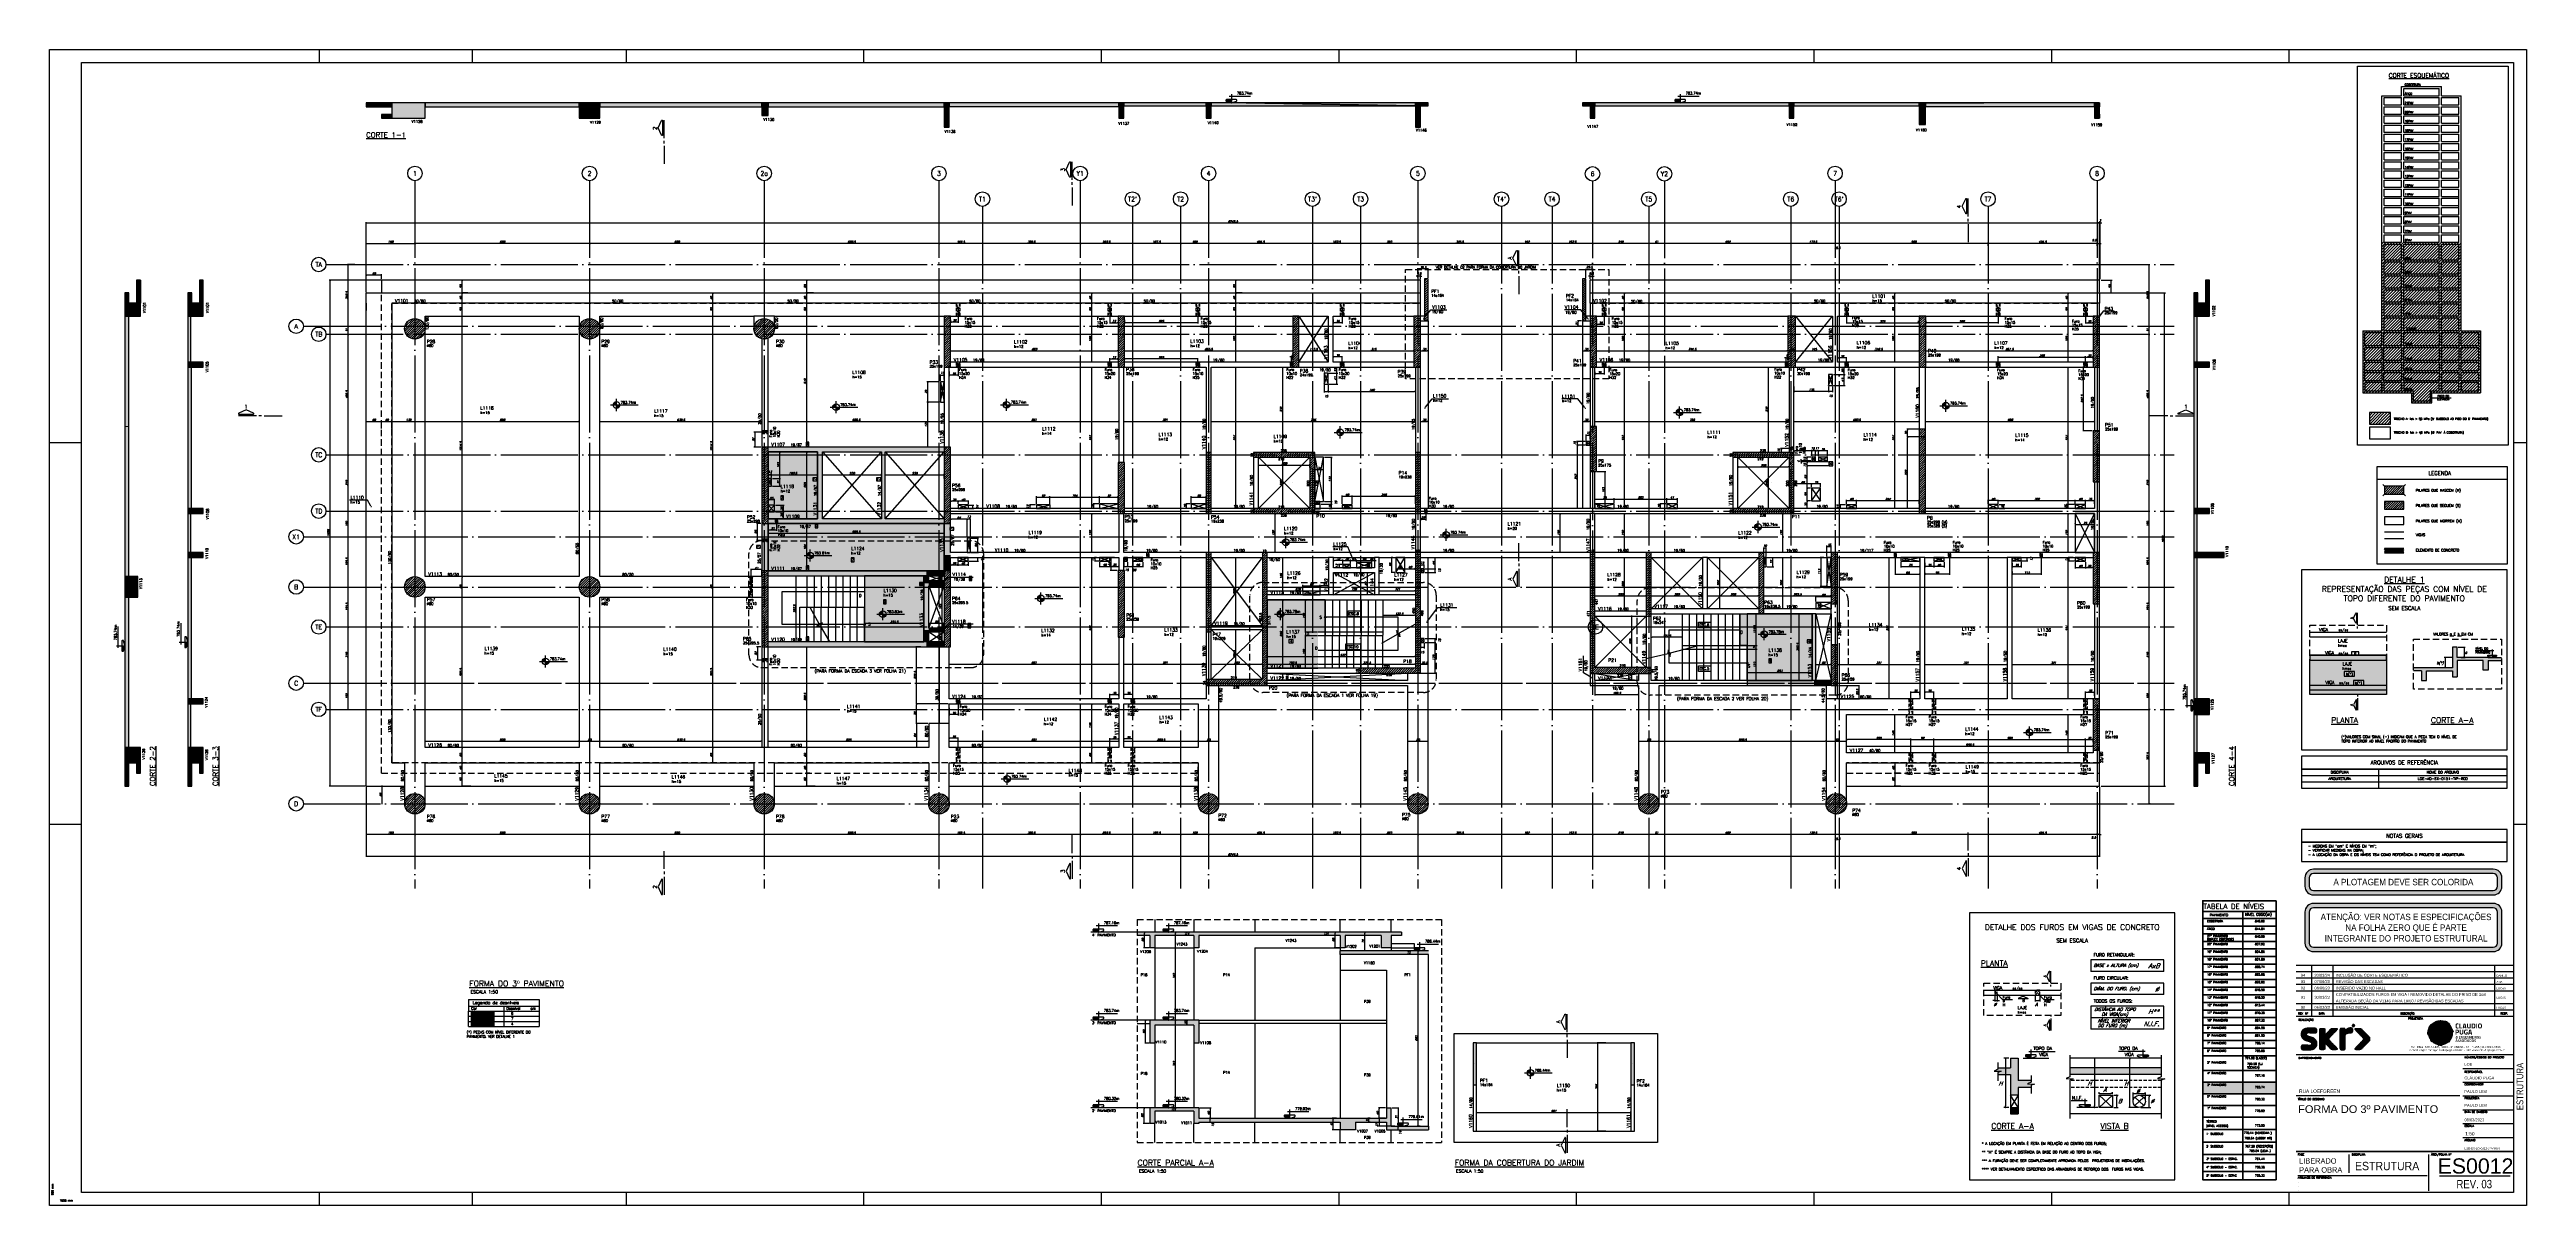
# Model space of a CAD drawing. Extents: x -4723 to 4922, y -2048 to 2452.
import ezdxf
from ezdxf import colors
from ezdxf.entities.mleader import LeaderData, LeaderLine
from ezdxf.enums import TextEntityAlignment as Align
from ezdxf.math import Vec2, Vec3

# ---------------------------------------------------------------- set-up
doc = ezdxf.new("R2010")
doc.units = 0
doc.header["$LTSCALE"] = 50
doc.header["$MEASUREMENT"] = 0
for name, pattern in [('DASHED', [0.75, 0.5, -0.25]), ('EIXO', [6.8, 6, -0.4, 0, -0.4]), ('HIDDEN', [0.375, 0.25, -0.125])]:
    doc.linetypes.add(name, pattern=pattern)
doc.layers.get('0').update_dxf_attribs({"linetype": 'CONTINUOUS'})
doc.layers.get('DEFPOINTS').update_dxf_attribs({"linetype": 'CONTINUOUS'})
for name, color, linetype in [('242', 3, 'CONTINUOUS'), ('6', 6, 'CONTINUOUS'), ('71', 6, 'CONTINUOUS'), ('AR-TEXTO_REGUA 120_1-200', 4, 'CONTINUOUS'), ('CARIMBO', 7, 'CONTINUOUS'), ('CB', 7, 'CONTINUOUS'), ('F-AUX', 2, 'CONTINUOUS'), ('F-AUX-RED', 1, 'CONTINUOUS'), ('F-AUX-YELLOW', 2, 'CONTINUOUS'), ('F-CORTE', 4, 'CONTINUOUS'), ('F-CORTE-INDICAÇÃO', 4, 'CONTINUOUS'), ('F-COTAS', 106, 'CONTINUOUS'), ('F-COTAS-FUROS', 50, 'CONTINUOUS'), ('F-DESNIVEL-1', 254, 'CONTINUOUS'), ('F-DET_LINHA', 1, 'CONTINUOUS'), ('F-DET_TEXTO', 3, 'CONTINUOUS'), ('F-EIXO', 12, 'EIXO'), ('F-ESCADAS', 2, 'CONTINUOUS'), ('F-FURO-PAREDE', 2, 'HIDDEN'), ('F-FURO-PAREDE-TEXTOS', 2, 'CONTINUOUS'), ('F-FUROS', 2, 'HIDDEN'), ('F-HACHURA-DET', 1, 'CONTINUOUS'), ('F-LAJES', 3, 'CONTINUOUS'), ('F-LAJES-DIM', 2, 'CONTINUOUS'), ('F-LAJES-NOME', 4, 'CONTINUOUS'), ('F-LAJES-R', 254, 'CONTINUOUS'), ('F-LEADER', 1, 'CONTINUOUS'), ('F-LOGO', 7, 'CONTINUOUS'), ('F-MARGEM', 1, 'CONTINUOUS'), ('F-NÍVEL-PLANTA', 2, 'CONTINUOUS'), ('F-NÍVEL-VISTA', 2, 'CONTINUOUS'), ('F-PILARES', 170, 'CONTINUOUS'), ('F-PILARES-DIM', 172, 'CONTINUOUS'), ('F-PILARES-HACH', 174, 'CONTINUOUS'), ('F-PILARES-M', 170, 'CONTINUOUS'), ('F-PILARES-NOME', 170, 'CONTINUOUS'), ('F-PILARES-S', 170, 'CONTINUOUS'), ('F-PILARES-V', 170, 'CONTINUOUS'), ('F-SOLIDO', 71, 'CONTINUOUS'), ('F-SOLIDO-CORTE', 71, 'CONTINUOUS'), ('F-TABELA-NÍVEIS', 1, 'CONTINUOUS'), ('F-TEXTO', 6, 'CONTINUOUS'), ('F-TEXTO ESCADA', 2, 'CONTINUOUS'), ('F-TEXTO-CYAN', 4, 'CONTINUOUS'), ('F-TEXTO-GREEN', 3, 'CONTINUOUS'), ('F-TEXTO-MAGENTA', 6, 'CONTINUOUS'), ('F-TEXTO-YELLOW', 2, 'CONTINUOUS'), ('F-VIGAS', 3, 'CONTINUOUS'), ('F-VIGAS-DIM', 2, 'CONTINUOUS'), ('F-VIGAS-NOME', 4, 'CONTINUOUS'), ('F-VISTA', 2, 'CONTINUOUS'), ('F-VÃO', 1, 'CONTINUOUS'), ('logo', 10, 'CONTINUOUS')]:
    doc.layers.add(name, color=color, linetype=linetype)
for name, color, linetype, lineweight in [('ARQ-ANO-TXT', 2, 'CONTINUOUS', 9), ('ARQ-DET', 1, 'CONTINUOUS', 9), ('TERRENO', 3, 'CONTINUOUS', 30)]:
    doc.layers.add(name, color=color, linetype=linetype, lineweight=lineweight)
doc.layers.add('F-DESNIVEL-2', color=254, linetype='CONTINUOUS', true_color=0xffd1e8)
doc.layers.add('F-DESNIVEL-3', color=254, linetype='CONTINUOUS', true_color=0xd5c7ff)
doc.styles.add('100-RL-R080', font='arial.ttf', dxfattribs={"width": 0.9, "height": 20})
doc.styles.add('5385-ARQ-PB-BAS-PLA-TER-TORRE-A-106-TXT$0$R60-75', font='simplex.shx', dxfattribs={"height": 0.1125})
doc.styles.add('8718-AE-BARR-FORM-R09$0$ROMANS', font='simplex.shx', dxfattribs={"oblique": 20})
doc.styles.add('AR-REF', font='arial.ttf')
doc.styles.add('CONT-TITULO', font='arial.ttf')
doc.styles.add('CP-TEXT-INCL', font='simplex.shx', dxfattribs={"oblique": 20})
doc.styles.add('CP-TEXTO', font='simplex.shx')
doc.styles.add('Graphite Light Narrow', font='')
doc.styles.add('MCP', font='simplex.shx')
doc.styles.add('NFOLHA', font='ARIALN.TTF')
doc.styles.add('REGUA-120-esc1_200', font='simplex.shx', dxfattribs={"height": 0.6})
doc.styles.add('ROMANS', font='simplex.shx')
doc.styles.get("Standard").update_dxf_attribs({"font": 'simplex.shx'})
doc.styles.add('STYLE3', font='simplex.shx')
doc.styles.add('TITULO DESENHO', font='arial.ttf', dxfattribs={"width": 1.02})
doc.styles.get('Graphite Light Narrow').set_extended_font_data('Graphite Light Narrow')
doc.dimstyles.new('CP-COTAS-50', dxfattribs={"dimscale": 0.64, "dimtxt": 12.5, "dimasz": 5, "dimexe": 5, "dimexo": 5, "dimgap": 2.5, "dimtad": 1, "dimdec": 1, "dimdsep": 46, "dimtxsty": 'CP-TEXT-INCL', "dimblk1": 'DOT', "dimblk2": 'DOT', "dimsah": 1, "dimcen": 9, "dimclrd": 256, "dimclre": 256, "dimclrt": 256, "dimadec": 0, "dimazin": 0, "dimtfac": 1, "dimtdec": 1, "dimtmove": 2, "dimatfit": 3, "dimldrblk": 'DOT', "dimfxl": 5, "dimtolj": 1, "dimarcsym": 0})
doc.dimstyles.new('CP-COTAS-75', dxfattribs={"dimscale": 0.8, "dimtxt": 18.75, "dimasz": 7.5, "dimexe": 7.5, "dimexo": 7.5, "dimgap": 3.75, "dimtad": 1, "dimdsep": 46, "dimtxsty": 'CP-TEXT-INCL', "dimblk1": 'DOT', "dimblk2": 'DOT', "dimsah": 1, "dimcen": 13.5, "dimclrd": 256, "dimclre": 256, "dimclrt": 256, "dimadec": 0, "dimazin": 0, "dimtfac": 1, "dimtofl": 0, "dimtmove": 2, "dimatfit": 3, "dimldrblk": 'DOT', "dimfxl": 7.5, "dimtolj": 1, "dimarcsym": 0})
pattern_1 = [(45, (258.473, 2096.983), (-4.419417, 4.419417), [])]

# ---------------------------------------------------------------- blocks, each defined once
blk = doc.blocks.new('*U5')
at = {"layer": 'F-LAJES-DIM', "color": 1}
blk.add_lwpolyline([(0, 0), (11, 0), (11, 16), (0, 16)], close=True, dxfattribs=at)
at = {"layer": 'F-LAJES-DIM', "style": 'MCP'}
blk.add_attdef('DIM', text='', height=10, dxfattribs=at).set_placement((5.5, 8), align=Align.MIDDLE_CENTER)
blk = doc.blocks.new('*U7')
at = {"layer": 'F-VIGAS-DIM', "color": 1}
blk.add_lwpolyline([(0, 0), (11, 0), (11, 16), (0, 16)], close=True, dxfattribs=at)
at = {"layer": 'F-VIGAS-DIM', "style": 'MCP'}
blk.add_attdef('DIM', text='', height=10, dxfattribs=at).set_placement((5.5, 8), align=Align.MIDDLE_CENTER)
blk = doc.blocks.new('Nível - Planta')
at = {"layer": 'F-NÍVEL-PLANTA'}
h = blk.add_hatch(color=71, dxfattribs=at)
h.paths.add_polyline_path([(0, 0), (0, 0.26, 0.414214), (-0.26, 0)])
h.paths.add_polyline_path([(0.26, 0), (0, 0), (0, -0.26, 0.414214)])
for p, q in [((-0.47, 0), (1.7, 0)), ((0, -0.47), (0, 0.47))]:
    blk.add_line(p, q, dxfattribs=at)
blk.add_circle((0, 0), 0.26, dxfattribs=at)
at = {"layer": 'F-TEXTO', "color": 3, "style": 'MCP'}
blk.add_attdef('NÍVEL', (0.33, 0.1), '', height=0.2, dxfattribs=at)
blk = doc.blocks.new('*U10')
at = {"layer": 'F-CORTE-INDICAÇÃO'}
for p, q in [((70, 0), (0, 0)), ((80, 0), (90, 0)), ((100, 0), (170, 0))]:
    blk.add_line(p, q, dxfattribs=at)
blk.add_lwpolyline([(112, 6, -0.802585), (111.2, 9.8), (140, 23.3), (168.8, 9.8, -0.802585), (168, 6)], format="xyb", close=True, dxfattribs=at)
at = {"layer": 'F-CORTE-INDICAÇÃO', "style": 'ROMANS'}
blk.add_attdef('CORTE', text='', height=15, dxfattribs=at).set_placement((140, 35.8), align=Align.MIDDLE_CENTER)
at = {"layer": 'F-CORTE-INDICAÇÃO', "color": 2, "style": 'ROMANS'}
blk.add_attdef('FOLHA', text='', height=12, dxfattribs=at).set_placement((140, -10), align=Align.MIDDLE_CENTER)
blk = doc.blocks.new('*U11')
at = {"layer": 'F-CORTE-INDICAÇÃO'}
for p, q in [((-100, 0), (-170, 0)), ((-80, 0), (-90, 0)), ((-70, 0), (0, 0))]:
    blk.add_line(p, q, dxfattribs=at)
blk.add_lwpolyline([(-112, 6, 0.802585), (-111.2, 9.8), (-140, 23.3), (-168.8, 9.8, 0.802585), (-168, 6)], format="xyb", close=True, dxfattribs=at)
at = {"layer": 'F-CORTE-INDICAÇÃO', "style": 'ROMANS'}
blk.add_attdef('CORTE', text='', height=15, dxfattribs=at).set_placement((-140, 35.8), align=Align.MIDDLE_CENTER)
at = {"layer": 'F-CORTE-INDICAÇÃO', "color": 2, "style": 'ROMANS'}
blk.add_attdef('FOLHA', text='', height=12, dxfattribs=at).set_placement((-140, -10), align=Align.MIDDLE_CENTER)
blk = doc.blocks.new('_DOT')
at = {"color": 0, "linetype": 'ByBlock'}
blk.add_line((-0.5, 0), (-1, 0), dxfattribs=at)
at = {"color": 0, "linetype": 'ByBlock', "const_width": 0.5}
blk.add_lwpolyline([(-0.25, 0, 1), (0.25, 0, 1)], format="xyb", close=True, dxfattribs=at)
blk = doc.blocks.new('*D12')
at = {"layer": 'DEFPOINTS', "color": 0, "linetype": 'Continuous', "transparency": 16777216}
for p in [(-3115.5, -265.5), (-3115.5, -265.5), (-3115.5, -325.5)]:
    blk.add_point(p, dxfattribs=at)
at = {"layer": 'F-COTAS', "linetype": 'Continuous', "lineweight": -2, "transparency": 16777216}
blk.add_line((-3115.5, -322.3), (-3115.5, -268.7), dxfattribs=at)
at = {"layer": 'F-COTAS', "linetype": 'Continuous', "lineweight": -2, "transparency": 16777216, "xscale": 3.2, "yscale": 3.2, "zscale": 3.2}
for p, rotation in [((-3115.5, -265.5), 90), ((-3115.5, -325.5), 270)]:
    blk.add_blockref('_DOT', p, dxfattribs=dict(at, rotation=rotation))
at = {"layer": 'F-COTAS', "linetype": 'Continuous', "transparency": 16777216, "insert": (-3121.1, -295.5), "char_height": 8, "attachment_point": 5, "rotation": 90, "style": 'CP-TEXT-INCL'}
blk.add_mtext('\\A1;60', dxfattribs=at)
blk = doc.blocks.new('*D13')
at = {"layer": 'DEFPOINTS', "color": 0, "linetype": 'Continuous', "transparency": 16777216}
for p in [(-3115.5, 320), (-3115.5, 320), (-3115.5, -265.5)]:
    blk.add_point(p, dxfattribs=at)
at = {"layer": 'F-COTAS', "linetype": 'Continuous', "lineweight": -2, "transparency": 16777216}
blk.add_line((-3115.5, -262.3), (-3115.5, 316.8), dxfattribs=at)
at = {"layer": 'F-COTAS', "linetype": 'Continuous', "lineweight": -2, "transparency": 16777216, "xscale": 3.2, "yscale": 3.2, "zscale": 3.2}
for p, rotation in [((-3115.5, 320), 90), ((-3115.5, -265.5), 270)]:
    blk.add_blockref('_DOT', p, dxfattribs=dict(at, rotation=rotation))
at = {"layer": 'F-COTAS', "linetype": 'Continuous', "transparency": 16777216, "insert": (-3121.1, 27.3), "char_height": 8, "attachment_point": 5, "rotation": 90, "style": 'CP-TEXT-INCL'}
blk.add_mtext('\\A1;585.5', dxfattribs=at)
blk = doc.blocks.new('*D14')
at = {"layer": 'DEFPOINTS', "color": 0, "linetype": 'Continuous', "transparency": 16777216}
for p in [(-3115.5, 400), (-3115.5, 400), (-3115.5, 320)]:
    blk.add_point(p, dxfattribs=at)
at = {"layer": 'F-COTAS', "linetype": 'Continuous', "lineweight": -2, "transparency": 16777216}
blk.add_line((-3115.5, 323.2), (-3115.5, 396.8), dxfattribs=at)
at = {"layer": 'F-COTAS', "linetype": 'Continuous', "lineweight": -2, "transparency": 16777216, "xscale": 3.2, "yscale": 3.2, "zscale": 3.2}
for p, rotation in [((-3115.5, 400), 90), ((-3115.5, 320), 270)]:
    blk.add_blockref('_DOT', p, dxfattribs=dict(at, rotation=rotation))
at = {"layer": 'F-COTAS', "linetype": 'Continuous', "transparency": 16777216, "insert": (-3121.1, 360), "char_height": 8, "attachment_point": 5, "rotation": 90, "style": 'CP-TEXT-INCL'}
blk.add_mtext('\\A1;80', dxfattribs=at)
blk = doc.blocks.new('*D15')
at = {"layer": 'DEFPOINTS', "color": 0, "linetype": 'Continuous', "transparency": 16777216}
for p in [(-3115.5, 1414.5), (-3115.5, 1414.5), (-3115.5, 400)]:
    blk.add_point(p, dxfattribs=at)
at = {"layer": 'F-COTAS', "linetype": 'Continuous', "lineweight": -2, "transparency": 16777216}
blk.add_line((-3115.5, 403.2), (-3115.5, 1411.3), dxfattribs=at)
at = {"layer": 'F-COTAS', "linetype": 'Continuous', "lineweight": -2, "transparency": 16777216, "xscale": 3.2, "yscale": 3.2, "zscale": 3.2}
for p, rotation in [((-3115.5, 1414.5), 90), ((-3115.5, 400), 270)]:
    blk.add_blockref('_DOT', p, dxfattribs=dict(at, rotation=rotation))
at = {"layer": 'F-COTAS', "linetype": 'Continuous', "transparency": 16777216, "insert": (-3121.1, 907.3), "char_height": 8, "attachment_point": 5, "rotation": 90, "style": 'CP-TEXT-INCL'}
blk.add_mtext('\\A1;1014.5', dxfattribs=at)
blk = doc.blocks.new('*D16')
at = {"layer": 'DEFPOINTS', "color": 0, "linetype": 'Continuous', "transparency": 16777216}
for p in [(-3115.5, 1464.5), (-3115.5, 1464.5), (-3115.5, 1414.5)]:
    blk.add_point(p, dxfattribs=at)
at = {"layer": 'F-COTAS', "linetype": 'Continuous', "lineweight": -2, "transparency": 16777216}
blk.add_line((-3115.5, 1417.7), (-3115.5, 1461.3), dxfattribs=at)
at = {"layer": 'F-COTAS', "linetype": 'Continuous', "lineweight": -2, "transparency": 16777216, "xscale": 3.2, "yscale": 3.2, "zscale": 3.2}
for p, rotation in [((-3115.5, 1464.5), 90), ((-3115.5, 1414.5), 270)]:
    blk.add_blockref('_DOT', p, dxfattribs=dict(at, rotation=rotation))
at = {"layer": 'F-COTAS', "linetype": 'Continuous', "transparency": 16777216, "insert": (-3121.1, 1439.5), "char_height": 8, "attachment_point": 5, "rotation": 90, "style": 'CP-TEXT-INCL'}
blk.add_mtext('\\A1;50', dxfattribs=at)
blk = doc.blocks.new('*D17')
at = {"layer": 'DEFPOINTS', "color": 0, "linetype": 'Continuous', "transparency": 16777216}
for p in [(-3115.5, 1504.5), (-3115.5, 1504.5), (-3115.5, 1464.5)]:
    blk.add_point(p, dxfattribs=at)
at = {"layer": 'F-COTAS', "linetype": 'Continuous', "lineweight": -2, "transparency": 16777216}
blk.add_line((-3115.5, 1467.7), (-3115.5, 1501.3), dxfattribs=at)
at = {"layer": 'F-COTAS', "linetype": 'Continuous', "lineweight": -2, "transparency": 16777216, "xscale": 3.2, "yscale": 3.2, "zscale": 3.2}
for p, rotation in [((-3115.5, 1504.5), 90), ((-3115.5, 1464.5), 270)]:
    blk.add_blockref('_DOT', p, dxfattribs=dict(at, rotation=rotation))
at = {"layer": 'F-COTAS', "linetype": 'Continuous', "transparency": 16777216, "insert": (-3121.1, 1484.5), "char_height": 8, "attachment_point": 5, "rotation": 90, "style": 'CP-TEXT-INCL'}
blk.add_mtext('\\A1;40', dxfattribs=at)
blk = doc.blocks.new('*D18')
at = {"layer": 'DEFPOINTS', "color": 0, "linetype": 'Continuous', "transparency": 16777216}
for p in [(-2139.8, -265.5), (-2139.8, -265.5), (-2139.8, -325.5)]:
    blk.add_point(p, dxfattribs=at)
at = {"layer": 'F-COTAS', "linetype": 'Continuous', "lineweight": -2, "transparency": 16777216}
blk.add_line((-2139.8, -322.3), (-2139.8, -268.7), dxfattribs=at)
at = {"layer": 'F-COTAS', "linetype": 'Continuous', "lineweight": -2, "transparency": 16777216, "xscale": 3.2, "yscale": 3.2, "zscale": 3.2}
for p, rotation in [((-2139.8, -265.5), 90), ((-2139.8, -325.5), 270)]:
    blk.add_blockref('_DOT', p, dxfattribs=dict(at, rotation=rotation))
at = {"layer": 'F-COTAS', "linetype": 'Continuous', "transparency": 16777216, "insert": (-2145.4, -295.5), "char_height": 8, "attachment_point": 5, "rotation": 90, "style": 'CP-TEXT-INCL'}
blk.add_mtext('\\A1;60', dxfattribs=at)
blk = doc.blocks.new('*D19')
at = {"layer": 'DEFPOINTS', "color": 0, "linetype": 'Continuous', "transparency": 16777216}
for p in [(-2139.8, 320), (-2139.8, 320), (-2139.8, -265.5)]:
    blk.add_point(p, dxfattribs=at)
at = {"layer": 'F-COTAS', "linetype": 'Continuous', "lineweight": -2, "transparency": 16777216}
blk.add_line((-2139.8, -262.3), (-2139.8, 316.8), dxfattribs=at)
at = {"layer": 'F-COTAS', "linetype": 'Continuous', "lineweight": -2, "transparency": 16777216, "xscale": 3.2, "yscale": 3.2, "zscale": 3.2}
for p, rotation in [((-2139.8, 320), 90), ((-2139.8, -265.5), 270)]:
    blk.add_blockref('_DOT', p, dxfattribs=dict(at, rotation=rotation))
at = {"layer": 'F-COTAS', "linetype": 'Continuous', "transparency": 16777216, "insert": (-2145.4, 27.3), "char_height": 8, "attachment_point": 5, "rotation": 90, "style": 'CP-TEXT-INCL'}
blk.add_mtext('\\A1;585.5', dxfattribs=at)
blk = doc.blocks.new('*D20')
at = {"layer": 'DEFPOINTS', "color": 0, "linetype": 'Continuous', "transparency": 16777216}
for p in [(-2139.8, 400), (-2139.8, 400), (-2139.8, 320)]:
    blk.add_point(p, dxfattribs=at)
at = {"layer": 'F-COTAS', "linetype": 'Continuous', "lineweight": -2, "transparency": 16777216}
blk.add_line((-2139.8, 323.2), (-2139.8, 396.8), dxfattribs=at)
at = {"layer": 'F-COTAS', "linetype": 'Continuous', "lineweight": -2, "transparency": 16777216, "xscale": 3.2, "yscale": 3.2, "zscale": 3.2}
for p, rotation in [((-2139.8, 400), 90), ((-2139.8, 320), 270)]:
    blk.add_blockref('_DOT', p, dxfattribs=dict(at, rotation=rotation))
at = {"layer": 'F-COTAS', "linetype": 'Continuous', "transparency": 16777216, "insert": (-2145.4, 360), "char_height": 8, "attachment_point": 5, "rotation": 90, "style": 'CP-TEXT-INCL'}
blk.add_mtext('\\A1;80', dxfattribs=at)
blk = doc.blocks.new('*D21')
at = {"layer": 'DEFPOINTS', "color": 0, "linetype": 'Continuous', "transparency": 16777216}
for p in [(-2139.8, 1414.5), (-2139.8, 1414.5), (-2139.8, 400)]:
    blk.add_point(p, dxfattribs=at)
at = {"layer": 'F-COTAS', "linetype": 'Continuous', "lineweight": -2, "transparency": 16777216}
blk.add_line((-2139.8, 403.2), (-2139.8, 1411.3), dxfattribs=at)
at = {"layer": 'F-COTAS', "linetype": 'Continuous', "lineweight": -2, "transparency": 16777216, "xscale": 3.2, "yscale": 3.2, "zscale": 3.2}
for p, rotation in [((-2139.8, 1414.5), 90), ((-2139.8, 400), 270)]:
    blk.add_blockref('_DOT', p, dxfattribs=dict(at, rotation=rotation))
at = {"layer": 'F-COTAS', "linetype": 'Continuous', "transparency": 16777216, "insert": (-2145.4, 907.3), "char_height": 8, "attachment_point": 5, "rotation": 90, "style": 'CP-TEXT-INCL'}
blk.add_mtext('\\A1;1014.5', dxfattribs=at)
blk = doc.blocks.new('*D22')
at = {"layer": 'DEFPOINTS', "color": 0, "linetype": 'Continuous', "transparency": 16777216}
for p in [(-2139.8, 1464.5), (-2139.8, 1464.5), (-2139.8, 1414.5)]:
    blk.add_point(p, dxfattribs=at)
at = {"layer": 'F-COTAS', "linetype": 'Continuous', "lineweight": -2, "transparency": 16777216}
blk.add_line((-2139.8, 1417.7), (-2139.8, 1461.3), dxfattribs=at)
at = {"layer": 'F-COTAS', "linetype": 'Continuous', "lineweight": -2, "transparency": 16777216, "xscale": 3.2, "yscale": 3.2, "zscale": 3.2}
for p, rotation in [((-2139.8, 1464.5), 90), ((-2139.8, 1414.5), 270)]:
    blk.add_blockref('_DOT', p, dxfattribs=dict(at, rotation=rotation))
at = {"layer": 'F-COTAS', "linetype": 'Continuous', "transparency": 16777216, "insert": (-2145.4, 1439.5), "char_height": 8, "attachment_point": 5, "rotation": 90, "style": 'CP-TEXT-INCL'}
blk.add_mtext('\\A1;50', dxfattribs=at)
blk = doc.blocks.new('*D23')
at = {"layer": 'DEFPOINTS', "color": 0, "linetype": 'Continuous', "transparency": 16777216}
for p in [(-2139.8, 1504.5), (-2139.8, 1504.5), (-2139.8, 1464.5)]:
    blk.add_point(p, dxfattribs=at)
at = {"layer": 'F-COTAS', "linetype": 'Continuous', "lineweight": -2, "transparency": 16777216}
blk.add_line((-2139.8, 1467.7), (-2139.8, 1501.3), dxfattribs=at)
at = {"layer": 'F-COTAS', "linetype": 'Continuous', "lineweight": -2, "transparency": 16777216, "xscale": 3.2, "yscale": 3.2, "zscale": 3.2}
for p, rotation in [((-2139.8, 1504.5), 90), ((-2139.8, 1464.5), 270)]:
    blk.add_blockref('_DOT', p, dxfattribs=dict(at, rotation=rotation))
at = {"layer": 'F-COTAS', "linetype": 'Continuous', "transparency": 16777216, "insert": (-2145.4, 1484.5), "char_height": 8, "attachment_point": 5, "rotation": 90, "style": 'CP-TEXT-INCL'}
blk.add_mtext('\\A1;40', dxfattribs=at)
blk = doc.blocks.new('*D24')
at = {"layer": 'DEFPOINTS', "color": 0, "linetype": 'Continuous', "transparency": 16777216}
for p in [(-1774.5, -265.5), (-1774.5, -265.5), (-1774.5, -325.5)]:
    blk.add_point(p, dxfattribs=at)
at = {"layer": 'F-COTAS', "linetype": 'Continuous', "lineweight": -2, "transparency": 16777216}
blk.add_line((-1774.5, -322.3), (-1774.5, -268.7), dxfattribs=at)
at = {"layer": 'F-COTAS', "linetype": 'Continuous', "lineweight": -2, "transparency": 16777216, "xscale": 3.2, "yscale": 3.2, "zscale": 3.2}
for p, rotation in [((-1774.5, -265.5), 90), ((-1774.5, -325.5), 270)]:
    blk.add_blockref('_DOT', p, dxfattribs=dict(at, rotation=rotation))
at = {"layer": 'F-COTAS', "linetype": 'Continuous', "transparency": 16777216, "insert": (-1780.1, -295.5), "char_height": 8, "attachment_point": 5, "rotation": 90, "style": 'CP-TEXT-INCL'}
blk.add_mtext('\\A1;60', dxfattribs=at)
blk = doc.blocks.new('*D25')
at = {"layer": 'DEFPOINTS', "color": 0, "linetype": 'Continuous', "transparency": 16777216}
for p in [(-1774.5, 127), (-1774.5, 127), (-1774.5, -265.5)]:
    blk.add_point(p, dxfattribs=at)
at = {"layer": 'F-COTAS', "linetype": 'Continuous', "lineweight": -2, "transparency": 16777216}
blk.add_line((-1774.5, -262.3), (-1774.5, 123.8), dxfattribs=at)
at = {"layer": 'F-COTAS', "linetype": 'Continuous', "lineweight": -2, "transparency": 16777216, "xscale": 3.2, "yscale": 3.2, "zscale": 3.2}
for p, rotation in [((-1774.5, 127), 90), ((-1774.5, -265.5), 270)]:
    blk.add_blockref('_DOT', p, dxfattribs=dict(at, rotation=rotation))
at = {"layer": 'F-COTAS', "linetype": 'Continuous', "transparency": 16777216, "insert": (-1780.1, -69.2), "char_height": 8, "attachment_point": 5, "rotation": 90, "style": 'CP-TEXT-INCL'}
blk.add_mtext('\\A1;392.5', dxfattribs=at)
blk = doc.blocks.new('*D26')
at = {"layer": 'DEFPOINTS', "color": 0, "linetype": 'Continuous', "transparency": 16777216}
for p in [(-1815.9, 403.5), (-1815.9, 403.5), (-1815.9, 146)]:
    blk.add_point(p, dxfattribs=at)
at = {"layer": 'F-COTAS', "linetype": 'Continuous', "lineweight": -2, "transparency": 16777216}
blk.add_line((-1815.9, 149.2), (-1815.9, 400.3), dxfattribs=at)
at = {"layer": 'F-COTAS', "linetype": 'Continuous', "lineweight": -2, "transparency": 16777216, "xscale": 3.2, "yscale": 3.2, "zscale": 3.2}
for p, rotation in [((-1815.9, 403.5), 90), ((-1815.9, 146), 270)]:
    blk.add_blockref('_DOT', p, dxfattribs=dict(at, rotation=rotation))
at = {"layer": 'F-COTAS', "linetype": 'Continuous', "transparency": 16777216, "insert": (-1821.5, 274.8), "char_height": 8, "attachment_point": 5, "rotation": 90, "style": 'CP-TEXT-INCL'}
blk.add_mtext('\\A1;257.5', dxfattribs=at)
blk = doc.blocks.new('*D27')
at = {"layer": 'DEFPOINTS', "color": 0, "linetype": 'Continuous', "transparency": 16777216}
for p in [(-1774.5, 606.5), (-1774.5, 606.5), (-1774.5, 422.5)]:
    blk.add_point(p, dxfattribs=at)
at = {"layer": 'F-COTAS', "linetype": 'Continuous', "lineweight": -2, "transparency": 16777216}
blk.add_line((-1774.5, 425.7), (-1774.5, 603.3), dxfattribs=at)
at = {"layer": 'F-COTAS', "linetype": 'Continuous', "lineweight": -2, "transparency": 16777216, "xscale": 3.2, "yscale": 3.2, "zscale": 3.2}
for p, rotation in [((-1774.5, 606.5), 90), ((-1774.5, 422.5), 270)]:
    blk.add_blockref('_DOT', p, dxfattribs=dict(at, rotation=rotation))
at = {"layer": 'F-COTAS', "linetype": 'Continuous', "transparency": 16777216, "insert": (-1780.1, 514.5), "char_height": 8, "attachment_point": 5, "rotation": 90, "style": 'CP-TEXT-INCL'}
blk.add_mtext('\\A1;184', dxfattribs=at)
blk = doc.blocks.new('*D28')
at = {"layer": 'DEFPOINTS', "color": 0, "linetype": 'Continuous', "transparency": 16777216}
for p in [(-1774.5, 885.5), (-1774.5, 885.5), (-1774.5, 625.5)]:
    blk.add_point(p, dxfattribs=at)
at = {"layer": 'F-COTAS', "linetype": 'Continuous', "lineweight": -2, "transparency": 16777216}
blk.add_line((-1774.5, 628.7), (-1774.5, 882.3), dxfattribs=at)
at = {"layer": 'F-COTAS', "linetype": 'Continuous', "lineweight": -2, "transparency": 16777216, "xscale": 3.2, "yscale": 3.2, "zscale": 3.2}
for p, rotation in [((-1774.5, 885.5), 90), ((-1774.5, 625.5), 270)]:
    blk.add_blockref('_DOT', p, dxfattribs=dict(at, rotation=rotation))
at = {"layer": 'F-COTAS', "linetype": 'Continuous', "transparency": 16777216, "insert": (-1780.1, 755.5), "char_height": 8, "attachment_point": 5, "rotation": 90, "style": 'CP-TEXT-INCL'}
blk.add_mtext('\\A1;260', dxfattribs=at)
blk = doc.blocks.new('*D29')
at = {"layer": 'DEFPOINTS', "color": 0, "linetype": 'Continuous', "transparency": 16777216}
for p in [(-1774.5, 1414.5), (-1774.5, 1414.5), (-1774.5, 904.5)]:
    blk.add_point(p, dxfattribs=at)
at = {"layer": 'F-COTAS', "linetype": 'Continuous', "lineweight": -2, "transparency": 16777216}
blk.add_line((-1774.5, 907.7), (-1774.5, 1411.3), dxfattribs=at)
at = {"layer": 'F-COTAS', "linetype": 'Continuous', "lineweight": -2, "transparency": 16777216, "xscale": 3.2, "yscale": 3.2, "zscale": 3.2}
for p, rotation in [((-1774.5, 1414.5), 90), ((-1774.5, 904.5), 270)]:
    blk.add_blockref('_DOT', p, dxfattribs=dict(at, rotation=rotation))
at = {"layer": 'F-COTAS', "linetype": 'Continuous', "transparency": 16777216, "insert": (-1780.1, 1159.5), "char_height": 8, "attachment_point": 5, "rotation": 90, "style": 'CP-TEXT-INCL'}
blk.add_mtext('\\A1;510', dxfattribs=at)
blk = doc.blocks.new('*D30')
at = {"layer": 'DEFPOINTS', "color": 0, "linetype": 'Continuous', "transparency": 16777216}
for p in [(-1774.5, 1464.5), (-1774.5, 1464.5), (-1774.5, 1414.5)]:
    blk.add_point(p, dxfattribs=at)
at = {"layer": 'F-COTAS', "linetype": 'Continuous', "lineweight": -2, "transparency": 16777216}
blk.add_line((-1774.5, 1417.7), (-1774.5, 1461.3), dxfattribs=at)
at = {"layer": 'F-COTAS', "linetype": 'Continuous', "lineweight": -2, "transparency": 16777216, "xscale": 3.2, "yscale": 3.2, "zscale": 3.2}
for p, rotation in [((-1774.5, 1464.5), 90), ((-1774.5, 1414.5), 270)]:
    blk.add_blockref('_DOT', p, dxfattribs=dict(at, rotation=rotation))
at = {"layer": 'F-COTAS', "linetype": 'Continuous', "transparency": 16777216, "insert": (-1780.1, 1439.5), "char_height": 8, "attachment_point": 5, "rotation": 90, "style": 'CP-TEXT-INCL'}
blk.add_mtext('\\A1;50', dxfattribs=at)
blk = doc.blocks.new('*D31')
at = {"layer": 'DEFPOINTS', "color": 0, "linetype": 'Continuous', "transparency": 16777216}
for p in [(-1774.5, 1504.5), (-1774.5, 1504.5), (-1774.5, 1464.5)]:
    blk.add_point(p, dxfattribs=at)
at = {"layer": 'F-COTAS', "linetype": 'Continuous', "lineweight": -2, "transparency": 16777216}
blk.add_line((-1774.5, 1467.7), (-1774.5, 1501.3), dxfattribs=at)
at = {"layer": 'F-COTAS', "linetype": 'Continuous', "lineweight": -2, "transparency": 16777216, "xscale": 3.2, "yscale": 3.2, "zscale": 3.2}
for p, rotation in [((-1774.5, 1504.5), 90), ((-1774.5, 1464.5), 270)]:
    blk.add_blockref('_DOT', p, dxfattribs=dict(at, rotation=rotation))
at = {"layer": 'F-COTAS', "linetype": 'Continuous', "transparency": 16777216, "insert": (-1780.1, 1484.5), "char_height": 8, "attachment_point": 5, "rotation": 90, "style": 'CP-TEXT-INCL'}
blk.add_mtext('\\A1;40', dxfattribs=at)
blk = doc.blocks.new('*D32')
at = {"layer": 'DEFPOINTS', "color": 0, "linetype": 'Continuous', "transparency": 16777216}
for p in [(-1247.3, 185.5), (-1247.3, 185.5), (-1247.3, 146)]:
    blk.add_point(p, dxfattribs=at)
at = {"layer": 'F-COTAS', "linetype": 'Continuous', "lineweight": -2, "transparency": 16777216}
blk.add_line((-1247.3, 149.2), (-1247.3, 182.3), dxfattribs=at)
at = {"layer": 'F-COTAS', "linetype": 'Continuous', "lineweight": -2, "transparency": 16777216, "xscale": 3.2, "yscale": 3.2, "zscale": 3.2}
for p, rotation in [((-1247.3, 185.5), 90), ((-1247.3, 146), 270)]:
    blk.add_blockref('_DOT', p, dxfattribs=dict(at, rotation=rotation))
at = {"layer": 'F-COTAS', "linetype": 'Continuous', "transparency": 16777216, "insert": (-1252.9, 165.8), "char_height": 8, "attachment_point": 5, "rotation": 90, "style": 'CP-TEXT-INCL'}
blk.add_mtext('\\A1;39.5', dxfattribs=at)
blk = doc.blocks.new('*D33')
at = {"layer": 'DEFPOINTS', "color": 0, "linetype": 'Continuous', "transparency": 16777216}
for p in [(-1247.3, 364.5), (-1247.3, 364.5), (-1247.3, 199.5)]:
    blk.add_point(p, dxfattribs=at)
at = {"layer": 'F-COTAS', "linetype": 'Continuous', "lineweight": -2, "transparency": 16777216}
blk.add_line((-1247.3, 202.7), (-1247.3, 361.3), dxfattribs=at)
at = {"layer": 'F-COTAS', "linetype": 'Continuous', "lineweight": -2, "transparency": 16777216, "xscale": 3.2, "yscale": 3.2, "zscale": 3.2}
for p, rotation in [((-1247.3, 364.5), 90), ((-1247.3, 199.5), 270)]:
    blk.add_blockref('_DOT', p, dxfattribs=dict(at, rotation=rotation))
at = {"layer": 'F-COTAS', "linetype": 'Continuous', "transparency": 16777216, "insert": (-1252.9, 282), "char_height": 8, "attachment_point": 5, "rotation": 90, "style": 'CP-TEXT-INCL'}
blk.add_mtext('\\A1;165', dxfattribs=at)
blk = doc.blocks.new('*D34')
at = {"layer": 'DEFPOINTS', "color": 0, "linetype": 'Continuous', "transparency": 16777216}
for p in [(-1247.3, 403.5), (-1247.3, 403.5), (-1247.3, 383.5)]:
    blk.add_point(p, dxfattribs=at)
at = {"layer": 'F-COTAS', "linetype": 'Continuous', "lineweight": -2, "transparency": 16777216}
blk.add_line((-1247.3, 386.7), (-1247.3, 400.3), dxfattribs=at)
at = {"layer": 'F-COTAS', "linetype": 'Continuous', "lineweight": -2, "transparency": 16777216, "xscale": 3.2, "yscale": 3.2, "zscale": 3.2}
for p, rotation in [((-1247.3, 403.5), 90), ((-1247.3, 383.5), 270)]:
    blk.add_blockref('_DOT', p, dxfattribs=dict(at, rotation=rotation))
at = {"layer": 'F-COTAS', "linetype": 'Continuous', "transparency": 16777216, "insert": (-1252.9, 393.5), "char_height": 8, "attachment_point": 5, "rotation": 90, "style": 'CP-TEXT-INCL'}
blk.add_mtext('\\A1;20', dxfattribs=at)
blk = doc.blocks.new('*D35')
at = {"layer": 'DEFPOINTS', "color": 0, "linetype": 'Continuous', "transparency": 16777216}
for p in [(-664.2, -265.5), (-664.2, -265.5), (-664.2, -325.5)]:
    blk.add_point(p, dxfattribs=at)
at = {"layer": 'F-COTAS', "linetype": 'Continuous', "lineweight": -2, "transparency": 16777216}
blk.add_line((-664.2, -322.3), (-664.2, -268.7), dxfattribs=at)
at = {"layer": 'F-COTAS', "linetype": 'Continuous', "lineweight": -2, "transparency": 16777216, "xscale": 3.2, "yscale": 3.2, "zscale": 3.2}
for p, rotation in [((-664.2, -265.5), 90), ((-664.2, -325.5), 270)]:
    blk.add_blockref('_DOT', p, dxfattribs=dict(at, rotation=rotation))
at = {"layer": 'F-COTAS', "linetype": 'Continuous', "transparency": 16777216, "insert": (-669.8, -295.5), "char_height": 8, "attachment_point": 5, "rotation": 90, "style": 'CP-TEXT-INCL'}
blk.add_mtext('\\A1;60', dxfattribs=at)
blk = doc.blocks.new('*D36')
at = {"layer": 'DEFPOINTS', "color": 0, "linetype": 'Continuous', "transparency": 16777216}
for p in [(-664.2, -95.5), (-664.2, -95.5), (-664.2, -265.5)]:
    blk.add_point(p, dxfattribs=at)
at = {"layer": 'F-COTAS', "linetype": 'Continuous', "lineweight": -2, "transparency": 16777216}
blk.add_line((-664.2, -262.3), (-664.2, -98.7), dxfattribs=at)
at = {"layer": 'F-COTAS', "linetype": 'Continuous', "lineweight": -2, "transparency": 16777216, "xscale": 3.2, "yscale": 3.2, "zscale": 3.2}
for p, rotation in [((-664.2, -95.5), 90), ((-664.2, -265.5), 270)]:
    blk.add_blockref('_DOT', p, dxfattribs=dict(at, rotation=rotation))
at = {"layer": 'F-COTAS', "linetype": 'Continuous', "transparency": 16777216, "insert": (-669.8, -180.5), "char_height": 8, "attachment_point": 5, "rotation": 90, "style": 'CP-TEXT-INCL'}
blk.add_mtext('\\A1;170', dxfattribs=at)
blk = doc.blocks.new('*D37')
at = {"layer": 'DEFPOINTS', "color": 0, "linetype": 'Continuous', "transparency": 16777216}
for p in [(-664.2, 474.5), (-664.2, 474.5), (-664.2, -76.5)]:
    blk.add_point(p, dxfattribs=at)
at = {"layer": 'F-COTAS', "linetype": 'Continuous', "lineweight": -2, "transparency": 16777216}
blk.add_line((-664.2, -73.3), (-664.2, 471.3), dxfattribs=at)
at = {"layer": 'F-COTAS', "linetype": 'Continuous', "lineweight": -2, "transparency": 16777216, "xscale": 3.2, "yscale": 3.2, "zscale": 3.2}
for p, rotation in [((-664.2, 474.5), 90), ((-664.2, -76.5), 270)]:
    blk.add_blockref('_DOT', p, dxfattribs=dict(at, rotation=rotation))
at = {"layer": 'F-COTAS', "linetype": 'Continuous', "transparency": 16777216, "insert": (-669.8, 199), "char_height": 8, "attachment_point": 5, "rotation": 90, "style": 'CP-TEXT-INCL'}
blk.add_mtext('\\A1;551', dxfattribs=at)
blk = doc.blocks.new('*D38')
at = {"layer": 'DEFPOINTS', "color": 0, "linetype": 'Continuous', "transparency": 16777216}
for p in [(-664.2, 645.5), (-664.2, 645.5), (-664.2, 493.5)]:
    blk.add_point(p, dxfattribs=at)
at = {"layer": 'F-COTAS', "linetype": 'Continuous', "lineweight": -2, "transparency": 16777216}
blk.add_line((-664.2, 496.7), (-664.2, 642.3), dxfattribs=at)
at = {"layer": 'F-COTAS', "linetype": 'Continuous', "lineweight": -2, "transparency": 16777216, "xscale": 3.2, "yscale": 3.2, "zscale": 3.2}
for p, rotation in [((-664.2, 645.5), 90), ((-664.2, 493.5), 270)]:
    blk.add_blockref('_DOT', p, dxfattribs=dict(at, rotation=rotation))
at = {"layer": 'F-COTAS', "linetype": 'Continuous', "transparency": 16777216, "insert": (-669.8, 569.5), "char_height": 8, "attachment_point": 5, "rotation": 90, "style": 'CP-TEXT-INCL'}
blk.add_mtext('\\A1;152', dxfattribs=at)
blk = doc.blocks.new('*D39')
at = {"layer": 'DEFPOINTS', "color": 0, "linetype": 'Continuous', "transparency": 16777216}
for p in [(-664.2, 1215.5), (-664.2, 1215.5), (-664.2, 664.5)]:
    blk.add_point(p, dxfattribs=at)
at = {"layer": 'F-COTAS', "linetype": 'Continuous', "lineweight": -2, "transparency": 16777216}
blk.add_line((-664.2, 667.7), (-664.2, 1212.3), dxfattribs=at)
at = {"layer": 'F-COTAS', "linetype": 'Continuous', "lineweight": -2, "transparency": 16777216, "xscale": 3.2, "yscale": 3.2, "zscale": 3.2}
for p, rotation in [((-664.2, 1215.5), 90), ((-664.2, 664.5), 270)]:
    blk.add_blockref('_DOT', p, dxfattribs=dict(at, rotation=rotation))
at = {"layer": 'F-COTAS', "linetype": 'Continuous', "transparency": 16777216, "insert": (-669.8, 940), "char_height": 8, "attachment_point": 5, "rotation": 90, "style": 'CP-TEXT-INCL'}
blk.add_mtext('\\A1;551', dxfattribs=at)
blk = doc.blocks.new('*D40')
at = {"layer": 'DEFPOINTS', "color": 0, "linetype": 'Continuous', "transparency": 16777216}
for p in [(-664.2, 1414.5), (-664.2, 1414.5), (-664.2, 1234.5)]:
    blk.add_point(p, dxfattribs=at)
at = {"layer": 'F-COTAS', "linetype": 'Continuous', "lineweight": -2, "transparency": 16777216}
blk.add_line((-664.2, 1237.7), (-664.2, 1411.3), dxfattribs=at)
at = {"layer": 'F-COTAS', "linetype": 'Continuous', "lineweight": -2, "transparency": 16777216, "xscale": 3.2, "yscale": 3.2, "zscale": 3.2}
for p, rotation in [((-664.2, 1414.5), 90), ((-664.2, 1234.5), 270)]:
    blk.add_blockref('_DOT', p, dxfattribs=dict(at, rotation=rotation))
at = {"layer": 'F-COTAS', "linetype": 'Continuous', "transparency": 16777216, "insert": (-669.8, 1324.5), "char_height": 8, "attachment_point": 5, "rotation": 90, "style": 'CP-TEXT-INCL'}
blk.add_mtext('\\A1;180', dxfattribs=at)
blk = doc.blocks.new('*D41')
at = {"layer": 'DEFPOINTS', "color": 0, "linetype": 'Continuous', "transparency": 16777216}
for p in [(-664.2, 1464.5), (-664.2, 1464.5), (-664.2, 1414.5)]:
    blk.add_point(p, dxfattribs=at)
at = {"layer": 'F-COTAS', "linetype": 'Continuous', "lineweight": -2, "transparency": 16777216}
blk.add_line((-664.2, 1417.7), (-664.2, 1461.3), dxfattribs=at)
at = {"layer": 'F-COTAS', "linetype": 'Continuous', "lineweight": -2, "transparency": 16777216, "xscale": 3.2, "yscale": 3.2, "zscale": 3.2}
for p, rotation in [((-664.2, 1464.5), 90), ((-664.2, 1414.5), 270)]:
    blk.add_blockref('_DOT', p, dxfattribs=dict(at, rotation=rotation))
at = {"layer": 'F-COTAS', "linetype": 'Continuous', "transparency": 16777216, "insert": (-669.8, 1439.5), "char_height": 8, "attachment_point": 5, "rotation": 90, "style": 'CP-TEXT-INCL'}
blk.add_mtext('\\A1;50', dxfattribs=at)
blk = doc.blocks.new('*D42')
at = {"layer": 'DEFPOINTS', "color": 0, "linetype": 'Continuous', "transparency": 16777216}
for p in [(-664.2, 1504.5), (-664.2, 1504.5), (-664.2, 1464.5)]:
    blk.add_point(p, dxfattribs=at)
at = {"layer": 'F-COTAS', "linetype": 'Continuous', "lineweight": -2, "transparency": 16777216}
blk.add_line((-664.2, 1467.7), (-664.2, 1501.3), dxfattribs=at)
at = {"layer": 'F-COTAS', "linetype": 'Continuous', "lineweight": -2, "transparency": 16777216, "xscale": 3.2, "yscale": 3.2, "zscale": 3.2}
for p, rotation in [((-664.2, 1504.5), 90), ((-664.2, 1464.5), 270)]:
    blk.add_blockref('_DOT', p, dxfattribs=dict(at, rotation=rotation))
at = {"layer": 'F-COTAS', "linetype": 'Continuous', "transparency": 16777216, "insert": (-669.8, 1484.5), "char_height": 8, "attachment_point": 5, "rotation": 90, "style": 'CP-TEXT-INCL'}
blk.add_mtext('\\A1;40', dxfattribs=at)
blk = doc.blocks.new('*D43')
at = {"layer": 'DEFPOINTS', "color": 0, "linetype": 'Continuous', "transparency": 16777216}
for p in [(-103, 194.5), (-103, 194.5), (-103, 0)]:
    blk.add_point(p, dxfattribs=at)
at = {"layer": 'F-COTAS', "linetype": 'Continuous', "lineweight": -2, "transparency": 16777216}
blk.add_line((-103, 3.2), (-103, 191.3), dxfattribs=at)
at = {"layer": 'F-COTAS', "linetype": 'Continuous', "lineweight": -2, "transparency": 16777216, "xscale": 3.2, "yscale": 3.2, "zscale": 3.2}
for p, rotation in [((-103, 194.5), 90), ((-103, 0), 270)]:
    blk.add_blockref('_DOT', p, dxfattribs=dict(at, rotation=rotation))
at = {"layer": 'F-COTAS', "linetype": 'Continuous', "transparency": 16777216, "insert": (-108.6, 97.3), "char_height": 8, "attachment_point": 5, "rotation": 90, "style": 'CP-TEXT-INCL'}
blk.add_mtext('\\A1;194.5', dxfattribs=at)
blk = doc.blocks.new('*D44')
at = {"layer": 'DEFPOINTS', "color": 0, "linetype": 'Continuous', "transparency": 16777216}
for p in [(-103, 474.5), (-103, 474.5), (-103, 208.5)]:
    blk.add_point(p, dxfattribs=at)
at = {"layer": 'F-COTAS', "linetype": 'Continuous', "lineweight": -2, "transparency": 16777216}
blk.add_line((-103, 211.7), (-103, 471.3), dxfattribs=at)
at = {"layer": 'F-COTAS', "linetype": 'Continuous', "lineweight": -2, "transparency": 16777216, "xscale": 3.2, "yscale": 3.2, "zscale": 3.2}
for p, rotation in [((-103, 474.5), 90), ((-103, 208.5), 270)]:
    blk.add_blockref('_DOT', p, dxfattribs=dict(at, rotation=rotation))
at = {"layer": 'F-COTAS', "linetype": 'Continuous', "transparency": 16777216, "insert": (-108.6, 341.5), "char_height": 8, "attachment_point": 5, "rotation": 90, "style": 'CP-TEXT-INCL'}
blk.add_mtext('\\A1;266', dxfattribs=at)
blk = doc.blocks.new('*D45')
at = {"layer": 'DEFPOINTS', "color": 0, "linetype": 'Continuous', "transparency": 16777216}
for p in [(-103, 1215.5), (-103, 1215.5), (-103, 664.5)]:
    blk.add_point(p, dxfattribs=at)
at = {"layer": 'F-COTAS', "linetype": 'Continuous', "lineweight": -2, "transparency": 16777216}
blk.add_line((-103, 667.7), (-103, 1212.3), dxfattribs=at)
at = {"layer": 'F-COTAS', "linetype": 'Continuous', "lineweight": -2, "transparency": 16777216, "xscale": 3.2, "yscale": 3.2, "zscale": 3.2}
for p, rotation in [((-103, 1215.5), 90), ((-103, 664.5), 270)]:
    blk.add_blockref('_DOT', p, dxfattribs=dict(at, rotation=rotation))
at = {"layer": 'F-COTAS', "linetype": 'Continuous', "transparency": 16777216, "insert": (-108.6, 940), "char_height": 8, "attachment_point": 5, "rotation": 90, "style": 'CP-TEXT-INCL'}
blk.add_mtext('\\A1;551', dxfattribs=at)
blk = doc.blocks.new('*D46')
at = {"layer": 'DEFPOINTS', "color": 0, "linetype": 'Continuous', "transparency": 16777216}
for p in [(-103, 1414.5), (-103, 1414.5), (-103, 1234.5)]:
    blk.add_point(p, dxfattribs=at)
at = {"layer": 'F-COTAS', "linetype": 'Continuous', "lineweight": -2, "transparency": 16777216}
blk.add_line((-103, 1237.7), (-103, 1411.3), dxfattribs=at)
at = {"layer": 'F-COTAS', "linetype": 'Continuous', "lineweight": -2, "transparency": 16777216, "xscale": 3.2, "yscale": 3.2, "zscale": 3.2}
for p, rotation in [((-103, 1414.5), 90), ((-103, 1234.5), 270)]:
    blk.add_blockref('_DOT', p, dxfattribs=dict(at, rotation=rotation))
at = {"layer": 'F-COTAS', "linetype": 'Continuous', "transparency": 16777216, "insert": (-108.6, 1324.5), "char_height": 8, "attachment_point": 5, "rotation": 90, "style": 'CP-TEXT-INCL'}
blk.add_mtext('\\A1;180', dxfattribs=at)
blk = doc.blocks.new('*D47')
at = {"layer": 'DEFPOINTS', "color": 0, "linetype": 'Continuous', "transparency": 16777216}
for p in [(-103, 1464.5), (-103, 1464.5), (-103, 1414.5)]:
    blk.add_point(p, dxfattribs=at)
at = {"layer": 'F-COTAS', "linetype": 'Continuous', "lineweight": -2, "transparency": 16777216}
blk.add_line((-103, 1417.7), (-103, 1461.3), dxfattribs=at)
at = {"layer": 'F-COTAS', "linetype": 'Continuous', "lineweight": -2, "transparency": 16777216, "xscale": 3.2, "yscale": 3.2, "zscale": 3.2}
for p, rotation in [((-103, 1464.5), 90), ((-103, 1414.5), 270)]:
    blk.add_blockref('_DOT', p, dxfattribs=dict(at, rotation=rotation))
at = {"layer": 'F-COTAS', "linetype": 'Continuous', "transparency": 16777216, "insert": (-108.6, 1439.5), "char_height": 8, "attachment_point": 5, "rotation": 90, "style": 'CP-TEXT-INCL'}
blk.add_mtext('\\A1;50', dxfattribs=at)
blk = doc.blocks.new('*D48')
at = {"layer": 'DEFPOINTS', "color": 0, "linetype": 'Continuous', "transparency": 16777216}
for p in [(-103, 1504.5), (-103, 1504.5), (-103, 1464.5)]:
    blk.add_point(p, dxfattribs=at)
at = {"layer": 'F-COTAS', "linetype": 'Continuous', "lineweight": -2, "transparency": 16777216}
blk.add_line((-103, 1467.7), (-103, 1501.3), dxfattribs=at)
at = {"layer": 'F-COTAS', "linetype": 'Continuous', "lineweight": -2, "transparency": 16777216, "xscale": 3.2, "yscale": 3.2, "zscale": 3.2}
for p, rotation in [((-103, 1504.5), 90), ((-103, 1464.5), 270)]:
    blk.add_blockref('_DOT', p, dxfattribs=dict(at, rotation=rotation))
at = {"layer": 'F-COTAS', "linetype": 'Continuous', "transparency": 16777216, "insert": (-108.6, 1484.5), "char_height": 8, "attachment_point": 5, "rotation": 90, "style": 'CP-TEXT-INCL'}
blk.add_mtext('\\A1;40', dxfattribs=at)
blk = doc.blocks.new('*D49')
at = {"layer": 'DEFPOINTS', "color": 0, "linetype": 'Continuous', "transparency": 16777216}
for p in [(79.1, 24.5), (79.1, 24.5), (79.1, -5)]:
    blk.add_point(p, dxfattribs=at)
at = {"layer": 'F-COTAS', "linetype": 'Continuous', "lineweight": -2, "transparency": 16777216}
blk.add_line((79.1, -1.8), (79.1, 21.3), dxfattribs=at)
at = {"layer": 'F-COTAS', "linetype": 'Continuous', "lineweight": -2, "transparency": 16777216, "xscale": 3.2, "yscale": 3.2, "zscale": 3.2}
for p, rotation in [((79.1, 24.5), 90), ((79.1, -5), 270)]:
    blk.add_blockref('_DOT', p, dxfattribs=dict(at, rotation=rotation))
at = {"layer": 'F-COTAS', "linetype": 'Continuous', "transparency": 16777216, "insert": (96.7, 9.7), "char_height": 8, "attachment_point": 5, "rotation": 90, "style": 'CP-TEXT-INCL'}
blk.add_mtext('\\A1;29.5', dxfattribs=at)
blk = doc.blocks.new('*D50')
at = {"layer": 'DEFPOINTS', "color": 0, "linetype": 'Continuous', "transparency": 16777216}
for p in [(79.1, 309.5), (79.1, 309.5), (79.1, 43.5)]:
    blk.add_point(p, dxfattribs=at)
at = {"layer": 'F-COTAS', "linetype": 'Continuous', "lineweight": -2, "transparency": 16777216}
blk.add_line((79.1, 46.7), (79.1, 306.3), dxfattribs=at)
at = {"layer": 'F-COTAS', "linetype": 'Continuous', "lineweight": -2, "transparency": 16777216, "xscale": 3.2, "yscale": 3.2, "zscale": 3.2}
for p, rotation in [((79.1, 309.5), 90), ((79.1, 43.5), 270)]:
    blk.add_blockref('_DOT', p, dxfattribs=dict(at, rotation=rotation))
at = {"layer": 'F-COTAS', "linetype": 'Continuous', "transparency": 16777216, "insert": (73.5, 176.5), "char_height": 8, "attachment_point": 5, "rotation": 90, "style": 'CP-TEXT-INCL'}
blk.add_mtext('\\A1;266', dxfattribs=at)
blk = doc.blocks.new('*D51')
at = {"layer": 'DEFPOINTS', "color": 0, "linetype": 'Continuous', "transparency": 16777216}
for p in [(79.1, 474.5), (79.1, 474.5), (79.1, 328.5)]:
    blk.add_point(p, dxfattribs=at)
at = {"layer": 'F-COTAS', "linetype": 'Continuous', "lineweight": -2, "transparency": 16777216}
blk.add_line((79.1, 331.7), (79.1, 471.3), dxfattribs=at)
at = {"layer": 'F-COTAS', "linetype": 'Continuous', "lineweight": -2, "transparency": 16777216, "xscale": 3.2, "yscale": 3.2, "zscale": 3.2}
for p, rotation in [((79.1, 474.5), 90), ((79.1, 328.5), 270)]:
    blk.add_blockref('_DOT', p, dxfattribs=dict(at, rotation=rotation))
at = {"layer": 'F-COTAS', "linetype": 'Continuous', "transparency": 16777216, "insert": (73.5, 401.5), "char_height": 8, "attachment_point": 5, "rotation": 90, "style": 'CP-TEXT-INCL'}
blk.add_mtext('\\A1;146', dxfattribs=at)
blk = doc.blocks.new('*D52')
at = {"layer": 'DEFPOINTS', "color": 0, "linetype": 'Continuous', "transparency": 16777216}
for p in [(49.1, 645.5), (49.1, 645.5), (49.1, 493.5)]:
    blk.add_point(p, dxfattribs=at)
at = {"layer": 'F-COTAS', "linetype": 'Continuous', "lineweight": -2, "transparency": 16777216}
blk.add_line((49.1, 496.7), (49.1, 642.3), dxfattribs=at)
at = {"layer": 'F-COTAS', "linetype": 'Continuous', "lineweight": -2, "transparency": 16777216, "xscale": 3.2, "yscale": 3.2, "zscale": 3.2}
for p, rotation in [((49.1, 645.5), 90), ((49.1, 493.5), 270)]:
    blk.add_blockref('_DOT', p, dxfattribs=dict(at, rotation=rotation))
at = {"layer": 'F-COTAS', "linetype": 'Continuous', "transparency": 16777216, "insert": (43.5, 569.5), "char_height": 8, "attachment_point": 5, "rotation": 90, "style": 'CP-TEXT-INCL'}
blk.add_mtext('\\A1;152', dxfattribs=at)
blk = doc.blocks.new('*D53')
at = {"layer": 'DEFPOINTS', "color": 0, "linetype": 'Continuous', "transparency": 16777216}
for p in [(79.1, 864.5), (79.1, 864.5), (79.1, 664.5)]:
    blk.add_point(p, dxfattribs=at)
at = {"layer": 'F-COTAS', "linetype": 'Continuous', "lineweight": -2, "transparency": 16777216}
blk.add_line((79.1, 667.7), (79.1, 861.3), dxfattribs=at)
at = {"layer": 'F-COTAS', "linetype": 'Continuous', "lineweight": -2, "transparency": 16777216, "xscale": 3.2, "yscale": 3.2, "zscale": 3.2}
for p, rotation in [((79.1, 864.5), 90), ((79.1, 664.5), 270)]:
    blk.add_blockref('_DOT', p, dxfattribs=dict(at, rotation=rotation))
at = {"layer": 'F-COTAS', "linetype": 'Continuous', "transparency": 16777216, "insert": (73.5, 764.5), "char_height": 8, "attachment_point": 5, "rotation": 90, "style": 'CP-TEXT-INCL'}
blk.add_mtext('\\A1;200', dxfattribs=at)
blk = doc.blocks.new('*D54')
at = {"layer": 'DEFPOINTS', "color": 0, "linetype": 'Continuous', "transparency": 16777216}
for p in [(79.1, 1215.5), (79.1, 1215.5), (79.1, 883.5)]:
    blk.add_point(p, dxfattribs=at)
at = {"layer": 'F-COTAS', "linetype": 'Continuous', "lineweight": -2, "transparency": 16777216}
blk.add_line((79.1, 886.7), (79.1, 1212.3), dxfattribs=at)
at = {"layer": 'F-COTAS', "linetype": 'Continuous', "lineweight": -2, "transparency": 16777216, "xscale": 3.2, "yscale": 3.2, "zscale": 3.2}
for p, rotation in [((79.1, 1215.5), 90), ((79.1, 883.5), 270)]:
    blk.add_blockref('_DOT', p, dxfattribs=dict(at, rotation=rotation))
at = {"layer": 'F-COTAS', "linetype": 'Continuous', "transparency": 16777216, "insert": (73.5, 1049.5), "char_height": 8, "attachment_point": 5, "rotation": 90, "style": 'CP-TEXT-INCL'}
blk.add_mtext('\\A1;332', dxfattribs=at)
blk = doc.blocks.new('*D55')
at = {"layer": 'DEFPOINTS', "color": 0, "linetype": 'Continuous', "transparency": 16777216}
for p in [(409.2, 415.5), (409.2, 415.5), (409.2, 328.5)]:
    blk.add_point(p, dxfattribs=at)
at = {"layer": 'F-COTAS', "linetype": 'Continuous', "lineweight": -2, "transparency": 16777216}
blk.add_line((409.2, 331.7), (409.2, 412.3), dxfattribs=at)
at = {"layer": 'F-COTAS', "linetype": 'Continuous', "lineweight": -2, "transparency": 16777216, "xscale": 3.2, "yscale": 3.2, "zscale": 3.2}
for p, rotation in [((409.2, 415.5), 90), ((409.2, 328.5), 270)]:
    blk.add_blockref('_DOT', p, dxfattribs=dict(at, rotation=rotation))
at = {"layer": 'F-COTAS', "linetype": 'Continuous', "transparency": 16777216, "insert": (403.6, 372), "char_height": 8, "attachment_point": 5, "rotation": 90, "style": 'CP-TEXT-INCL'}
blk.add_mtext('\\A1;87', dxfattribs=at)
blk = doc.blocks.new('*D56')
at = {"layer": 'DEFPOINTS', "color": 0, "linetype": 'Continuous', "transparency": 16777216}
for p in [(1160.1, 645.5), (1160.1, 645.5), (1160.1, 493.5)]:
    blk.add_point(p, dxfattribs=at)
at = {"layer": 'F-COTAS', "linetype": 'Continuous', "lineweight": -2, "transparency": 16777216}
blk.add_line((1160.1, 496.7), (1160.1, 642.3), dxfattribs=at)
at = {"layer": 'F-COTAS', "linetype": 'Continuous', "lineweight": -2, "transparency": 16777216, "xscale": 3.2, "yscale": 3.2, "zscale": 3.2}
for p, rotation in [((1160.1, 645.5), 90), ((1160.1, 493.5), 270)]:
    blk.add_blockref('_DOT', p, dxfattribs=dict(at, rotation=rotation))
at = {"layer": 'F-COTAS', "linetype": 'Continuous', "transparency": 16777216, "insert": (1154.5, 569.5), "char_height": 8, "attachment_point": 5, "rotation": 90, "style": 'CP-TEXT-INCL'}
blk.add_mtext('\\A1;152', dxfattribs=at)
blk = doc.blocks.new('*D57')
at = {"layer": 'DEFPOINTS', "color": 0, "linetype": 'Continuous', "transparency": 16777216}
for p in [(1409.9, 474.5), (1409.9, 474.5), (1409.9, 265.5)]:
    blk.add_point(p, dxfattribs=at)
at = {"layer": 'F-COTAS', "linetype": 'Continuous', "lineweight": -2, "transparency": 16777216}
blk.add_line((1409.9, 268.7), (1409.9, 471.3), dxfattribs=at)
at = {"layer": 'F-COTAS', "linetype": 'Continuous', "lineweight": -2, "transparency": 16777216, "xscale": 3.2, "yscale": 3.2, "zscale": 3.2}
for p, rotation in [((1409.9, 474.5), 90), ((1409.9, 265.5), 270)]:
    blk.add_blockref('_DOT', p, dxfattribs=dict(at, rotation=rotation))
at = {"layer": 'F-COTAS', "linetype": 'Continuous', "transparency": 16777216, "insert": (1404.3, 370), "char_height": 8, "attachment_point": 5, "rotation": 90, "style": 'CP-TEXT-INCL'}
blk.add_mtext('\\A1;209', dxfattribs=at)
blk = doc.blocks.new('*D58')
at = {"layer": 'DEFPOINTS', "color": 0, "linetype": 'Continuous', "transparency": 16777216}
for p in [(1409.9, 645.5), (1409.9, 645.5), (1409.9, 493.5)]:
    blk.add_point(p, dxfattribs=at)
at = {"layer": 'F-COTAS', "linetype": 'Continuous', "lineweight": -2, "transparency": 16777216}
blk.add_line((1409.9, 496.7), (1409.9, 642.3), dxfattribs=at)
at = {"layer": 'F-COTAS', "linetype": 'Continuous', "lineweight": -2, "transparency": 16777216, "xscale": 3.2, "yscale": 3.2, "zscale": 3.2}
for p, rotation in [((1409.9, 645.5), 90), ((1409.9, 493.5), 270)]:
    blk.add_blockref('_DOT', p, dxfattribs=dict(at, rotation=rotation))
at = {"layer": 'F-COTAS', "linetype": 'Continuous', "transparency": 16777216, "insert": (1404.3, 569.5), "char_height": 8, "attachment_point": 5, "rotation": 90, "style": 'CP-TEXT-INCL'}
blk.add_mtext('\\A1;152', dxfattribs=at)
blk = doc.blocks.new('*D59')
at = {"layer": 'DEFPOINTS', "color": 0, "linetype": 'Continuous', "transparency": 16777216}
for p in [(1409.9, 1215.5), (1409.9, 1215.5), (1409.9, 664.5)]:
    blk.add_point(p, dxfattribs=at)
at = {"layer": 'F-COTAS', "linetype": 'Continuous', "lineweight": -2, "transparency": 16777216}
blk.add_line((1409.9, 667.7), (1409.9, 1212.3), dxfattribs=at)
at = {"layer": 'F-COTAS', "linetype": 'Continuous', "lineweight": -2, "transparency": 16777216, "xscale": 3.2, "yscale": 3.2, "zscale": 3.2}
for p, rotation in [((1409.9, 1215.5), 90), ((1409.9, 664.5), 270)]:
    blk.add_blockref('_DOT', p, dxfattribs=dict(at, rotation=rotation))
at = {"layer": 'F-COTAS', "linetype": 'Continuous', "transparency": 16777216, "insert": (1404.3, 940), "char_height": 8, "attachment_point": 5, "rotation": 90, "style": 'CP-TEXT-INCL'}
blk.add_mtext('\\A1;551', dxfattribs=at)
blk = doc.blocks.new('*D60')
at = {"layer": 'DEFPOINTS', "color": 0, "linetype": 'Continuous', "transparency": 16777216}
for p in [(1409.9, 1414.5), (1409.9, 1414.5), (1409.9, 1234.5)]:
    blk.add_point(p, dxfattribs=at)
at = {"layer": 'F-COTAS', "linetype": 'Continuous', "lineweight": -2, "transparency": 16777216}
blk.add_line((1409.9, 1237.7), (1409.9, 1411.3), dxfattribs=at)
at = {"layer": 'F-COTAS', "linetype": 'Continuous', "lineweight": -2, "transparency": 16777216, "xscale": 3.2, "yscale": 3.2, "zscale": 3.2}
for p, rotation in [((1409.9, 1414.5), 90), ((1409.9, 1234.5), 270)]:
    blk.add_blockref('_DOT', p, dxfattribs=dict(at, rotation=rotation))
at = {"layer": 'F-COTAS', "linetype": 'Continuous', "transparency": 16777216, "insert": (1404.3, 1324.5), "char_height": 8, "attachment_point": 5, "rotation": 90, "style": 'CP-TEXT-INCL'}
blk.add_mtext('\\A1;180', dxfattribs=at)
blk = doc.blocks.new('*D61')
at = {"layer": 'DEFPOINTS', "color": 0, "linetype": 'Continuous', "transparency": 16777216}
for p in [(1409.9, 1464.5), (1409.9, 1464.5), (1409.9, 1414.5)]:
    blk.add_point(p, dxfattribs=at)
at = {"layer": 'F-COTAS', "linetype": 'Continuous', "lineweight": -2, "transparency": 16777216}
blk.add_line((1409.9, 1417.7), (1409.9, 1461.3), dxfattribs=at)
at = {"layer": 'F-COTAS', "linetype": 'Continuous', "lineweight": -2, "transparency": 16777216, "xscale": 3.2, "yscale": 3.2, "zscale": 3.2}
for p, rotation in [((1409.9, 1464.5), 90), ((1409.9, 1414.5), 270)]:
    blk.add_blockref('_DOT', p, dxfattribs=dict(at, rotation=rotation))
at = {"layer": 'F-COTAS', "linetype": 'Continuous', "transparency": 16777216, "insert": (1404.3, 1439.5), "char_height": 8, "attachment_point": 5, "rotation": 90, "style": 'CP-TEXT-INCL'}
blk.add_mtext('\\A1;50', dxfattribs=at)
blk = doc.blocks.new('*D62')
at = {"layer": 'DEFPOINTS', "color": 0, "linetype": 'Continuous', "transparency": 16777216}
for p in [(1409.9, 1504.5), (1409.9, 1504.5), (1409.9, 1464.5)]:
    blk.add_point(p, dxfattribs=at)
at = {"layer": 'F-COTAS', "linetype": 'Continuous', "lineweight": -2, "transparency": 16777216}
blk.add_line((1409.9, 1467.7), (1409.9, 1501.3), dxfattribs=at)
at = {"layer": 'F-COTAS', "linetype": 'Continuous', "lineweight": -2, "transparency": 16777216, "xscale": 3.2, "yscale": 3.2, "zscale": 3.2}
for p, rotation in [((1409.9, 1504.5), 90), ((1409.9, 1464.5), 270)]:
    blk.add_blockref('_DOT', p, dxfattribs=dict(at, rotation=rotation))
at = {"layer": 'F-COTAS', "linetype": 'Continuous', "transparency": 16777216, "insert": (1404.3, 1484.5), "char_height": 8, "attachment_point": 5, "rotation": 90, "style": 'CP-TEXT-INCL'}
blk.add_mtext('\\A1;40', dxfattribs=at)
blk = doc.blocks.new('*D63')
at = {"layer": 'DEFPOINTS', "color": 0, "linetype": 'Continuous', "transparency": 16777216}
for p in [(1970.3, 864.5), (1970.3, 864.5), (1970.3, 664.5)]:
    blk.add_point(p, dxfattribs=at)
at = {"layer": 'F-COTAS', "linetype": 'Continuous', "lineweight": -2, "transparency": 16777216}
blk.add_line((1970.3, 667.7), (1970.3, 861.3), dxfattribs=at)
at = {"layer": 'F-COTAS', "linetype": 'Continuous', "lineweight": -2, "transparency": 16777216, "xscale": 3.2, "yscale": 3.2, "zscale": 3.2}
for p, rotation in [((1970.3, 864.5), 90), ((1970.3, 664.5), 270)]:
    blk.add_blockref('_DOT', p, dxfattribs=dict(at, rotation=rotation))
at = {"layer": 'F-COTAS', "linetype": 'Continuous', "transparency": 16777216, "insert": (1964.7, 764.5), "char_height": 8, "attachment_point": 5, "rotation": 90, "style": 'CP-TEXT-INCL'}
blk.add_mtext('\\A1;200', dxfattribs=at)
blk = doc.blocks.new('*D64')
at = {"layer": 'DEFPOINTS', "color": 0, "linetype": 'Continuous', "transparency": 16777216}
for p in [(1970.3, 1215.5), (1970.3, 1215.5), (1970.3, 883.5)]:
    blk.add_point(p, dxfattribs=at)
at = {"layer": 'F-COTAS', "linetype": 'Continuous', "lineweight": -2, "transparency": 16777216}
blk.add_line((1970.3, 886.7), (1970.3, 1212.3), dxfattribs=at)
at = {"layer": 'F-COTAS', "linetype": 'Continuous', "lineweight": -2, "transparency": 16777216, "xscale": 3.2, "yscale": 3.2, "zscale": 3.2}
for p, rotation in [((1970.3, 1215.5), 90), ((1970.3, 883.5), 270)]:
    blk.add_blockref('_DOT', p, dxfattribs=dict(at, rotation=rotation))
at = {"layer": 'F-COTAS', "linetype": 'Continuous', "transparency": 16777216, "insert": (1964.7, 1049.5), "char_height": 8, "attachment_point": 5, "rotation": 90, "style": 'CP-TEXT-INCL'}
blk.add_mtext('\\A1;332', dxfattribs=at)
blk = doc.blocks.new('*D65')
at = {"layer": 'DEFPOINTS', "color": 0, "linetype": 'Continuous', "transparency": 16777216}
for p in [(2463.2, -136.5), (2463.2, -136.5), (2463.2, -285.5)]:
    blk.add_point(p, dxfattribs=at)
at = {"layer": 'F-COTAS', "linetype": 'Continuous', "lineweight": -2, "transparency": 16777216}
blk.add_line((2463.2, -282.3), (2463.2, -139.7), dxfattribs=at)
at = {"layer": 'F-COTAS', "linetype": 'Continuous', "lineweight": -2, "transparency": 16777216, "xscale": 3.2, "yscale": 3.2, "zscale": 3.2}
for p, rotation in [((2463.2, -136.5), 90), ((2463.2, -285.5), 270)]:
    blk.add_blockref('_DOT', p, dxfattribs=dict(at, rotation=rotation))
at = {"layer": 'F-COTAS', "linetype": 'Continuous', "transparency": 16777216, "insert": (2457.6, -211), "char_height": 8, "attachment_point": 5, "rotation": 90, "style": 'CP-TEXT-INCL'}
blk.add_mtext('\\A1;149', dxfattribs=at)
blk = doc.blocks.new('*D66')
at = {"layer": 'DEFPOINTS', "color": 0, "linetype": 'Continuous', "transparency": 16777216}
for p in [(2440.3, 474.5), (2440.3, 474.5), (2440.3, -76.5)]:
    blk.add_point(p, dxfattribs=at)
at = {"layer": 'F-COTAS', "linetype": 'Continuous', "lineweight": -2, "transparency": 16777216}
blk.add_line((2440.3, -73.3), (2440.3, 471.3), dxfattribs=at)
at = {"layer": 'F-COTAS', "linetype": 'Continuous', "lineweight": -2, "transparency": 16777216, "xscale": 3.2, "yscale": 3.2, "zscale": 3.2}
for p, rotation in [((2440.3, 474.5), 90), ((2440.3, -76.5), 270)]:
    blk.add_blockref('_DOT', p, dxfattribs=dict(at, rotation=rotation))
at = {"layer": 'F-COTAS', "linetype": 'Continuous', "transparency": 16777216, "insert": (2434.7, 199), "char_height": 8, "attachment_point": 5, "rotation": 90, "style": 'CP-TEXT-INCL'}
blk.add_mtext('\\A1;551', dxfattribs=at)
blk = doc.blocks.new('*D67')
at = {"layer": 'DEFPOINTS', "color": 0, "linetype": 'Continuous', "transparency": 16777216}
for p in [(2463.2, 1215.5), (2463.2, 1215.5), (2463.2, 664.5)]:
    blk.add_point(p, dxfattribs=at)
at = {"layer": 'F-COTAS', "linetype": 'Continuous', "lineweight": -2, "transparency": 16777216}
blk.add_line((2463.2, 667.7), (2463.2, 1212.3), dxfattribs=at)
at = {"layer": 'F-COTAS', "linetype": 'Continuous', "lineweight": -2, "transparency": 16777216, "xscale": 3.2, "yscale": 3.2, "zscale": 3.2}
for p, rotation in [((2463.2, 1215.5), 90), ((2463.2, 664.5), 270)]:
    blk.add_blockref('_DOT', p, dxfattribs=dict(at, rotation=rotation))
at = {"layer": 'F-COTAS', "linetype": 'Continuous', "transparency": 16777216, "insert": (2457.6, 940), "char_height": 8, "attachment_point": 5, "rotation": 90, "style": 'CP-TEXT-INCL'}
blk.add_mtext('\\A1;551', dxfattribs=at)
blk = doc.blocks.new('*D68')
at = {"layer": 'DEFPOINTS', "color": 0, "linetype": 'Continuous', "transparency": 16777216}
for p in [(2463.2, 1414.5), (2463.2, 1414.5), (2463.2, 1234.5)]:
    blk.add_point(p, dxfattribs=at)
at = {"layer": 'F-COTAS', "linetype": 'Continuous', "lineweight": -2, "transparency": 16777216}
blk.add_line((2463.2, 1237.7), (2463.2, 1411.3), dxfattribs=at)
at = {"layer": 'F-COTAS', "linetype": 'Continuous', "lineweight": -2, "transparency": 16777216, "xscale": 3.2, "yscale": 3.2, "zscale": 3.2}
for p, rotation in [((2463.2, 1414.5), 90), ((2463.2, 1234.5), 270)]:
    blk.add_blockref('_DOT', p, dxfattribs=dict(at, rotation=rotation))
at = {"layer": 'F-COTAS', "linetype": 'Continuous', "transparency": 16777216, "insert": (2457.6, 1324.5), "char_height": 8, "attachment_point": 5, "rotation": 90, "style": 'CP-TEXT-INCL'}
blk.add_mtext('\\A1;180', dxfattribs=at)
blk = doc.blocks.new('*D69')
at = {"layer": 'DEFPOINTS', "color": 0, "linetype": 'Continuous', "transparency": 16777216}
for p in [(2463.2, 1464.5), (2463.2, 1464.5), (2463.2, 1414.5)]:
    blk.add_point(p, dxfattribs=at)
at = {"layer": 'F-COTAS', "linetype": 'Continuous', "lineweight": -2, "transparency": 16777216}
blk.add_line((2463.2, 1417.7), (2463.2, 1461.3), dxfattribs=at)
at = {"layer": 'F-COTAS', "linetype": 'Continuous', "lineweight": -2, "transparency": 16777216, "xscale": 3.2, "yscale": 3.2, "zscale": 3.2}
for p, rotation in [((2463.2, 1464.5), 90), ((2463.2, 1414.5), 270)]:
    blk.add_blockref('_DOT', p, dxfattribs=dict(at, rotation=rotation))
at = {"layer": 'F-COTAS', "linetype": 'Continuous', "transparency": 16777216, "insert": (2457.6, 1439.5), "char_height": 8, "attachment_point": 5, "rotation": 90, "style": 'CP-TEXT-INCL'}
blk.add_mtext('\\A1;50', dxfattribs=at)
blk = doc.blocks.new('*D70')
at = {"layer": 'DEFPOINTS', "color": 0, "linetype": 'Continuous', "transparency": 16777216}
for p in [(2463.2, 1504.5), (2463.2, 1504.5), (2463.2, 1464.5)]:
    blk.add_point(p, dxfattribs=at)
at = {"layer": 'F-COTAS', "linetype": 'Continuous', "lineweight": -2, "transparency": 16777216}
blk.add_line((2463.2, 1467.7), (2463.2, 1501.3), dxfattribs=at)
at = {"layer": 'F-COTAS', "linetype": 'Continuous', "lineweight": -2, "transparency": 16777216, "xscale": 3.2, "yscale": 3.2, "zscale": 3.2}
for p, rotation in [((2463.2, 1504.5), 90), ((2463.2, 1464.5), 270)]:
    blk.add_blockref('_DOT', p, dxfattribs=dict(at, rotation=rotation))
at = {"layer": 'F-COTAS', "linetype": 'Continuous', "transparency": 16777216, "insert": (2457.6, 1484.5), "char_height": 8, "attachment_point": 5, "rotation": 90, "style": 'CP-TEXT-INCL'}
blk.add_mtext('\\A1;40', dxfattribs=at)
blk = doc.blocks.new('*D71')
at = {"layer": 'DEFPOINTS', "color": 0, "linetype": 'Continuous', "transparency": 16777216}
for p in [(3137.8, -136.5), (3137.8, -136.5), (3137.8, -285.5)]:
    blk.add_point(p, dxfattribs=at)
at = {"layer": 'F-COTAS', "linetype": 'Continuous', "lineweight": -2, "transparency": 16777216}
blk.add_line((3137.8, -282.3), (3137.8, -139.7), dxfattribs=at)
at = {"layer": 'F-COTAS', "linetype": 'Continuous', "lineweight": -2, "transparency": 16777216, "xscale": 3.2, "yscale": 3.2, "zscale": 3.2}
for p, rotation in [((3137.8, -136.5), 90), ((3137.8, -285.5), 270)]:
    blk.add_blockref('_DOT', p, dxfattribs=dict(at, rotation=rotation))
at = {"layer": 'F-COTAS', "linetype": 'Continuous', "transparency": 16777216, "insert": (3132.2, -211), "char_height": 8, "attachment_point": 5, "rotation": 90, "style": 'CP-TEXT-INCL'}
blk.add_mtext('\\A1;149', dxfattribs=at)
blk = doc.blocks.new('*D72')
at = {"layer": 'DEFPOINTS', "color": 0, "linetype": 'Continuous', "transparency": 16777216}
for p in [(3137.8, 474.5), (3137.8, 474.5), (3137.8, -76.5)]:
    blk.add_point(p, dxfattribs=at)
at = {"layer": 'F-COTAS', "linetype": 'Continuous', "lineweight": -2, "transparency": 16777216}
blk.add_line((3137.8, -73.3), (3137.8, 471.3), dxfattribs=at)
at = {"layer": 'F-COTAS', "linetype": 'Continuous', "lineweight": -2, "transparency": 16777216, "xscale": 3.2, "yscale": 3.2, "zscale": 3.2}
for p, rotation in [((3137.8, 474.5), 90), ((3137.8, -76.5), 270)]:
    blk.add_blockref('_DOT', p, dxfattribs=dict(at, rotation=rotation))
at = {"layer": 'F-COTAS', "linetype": 'Continuous', "transparency": 16777216, "insert": (3132.2, 199), "char_height": 8, "attachment_point": 5, "rotation": 90, "style": 'CP-TEXT-INCL'}
blk.add_mtext('\\A1;551', dxfattribs=at)
blk = doc.blocks.new('*D73')
at = {"layer": 'DEFPOINTS', "color": 0, "linetype": 'Continuous', "transparency": 16777216}
for p in [(3137.8, 645.5), (3137.8, 645.5), (3137.8, 493.5)]:
    blk.add_point(p, dxfattribs=at)
at = {"layer": 'F-COTAS', "linetype": 'Continuous', "lineweight": -2, "transparency": 16777216}
blk.add_line((3137.8, 496.7), (3137.8, 642.3), dxfattribs=at)
at = {"layer": 'F-COTAS', "linetype": 'Continuous', "lineweight": -2, "transparency": 16777216, "xscale": 3.2, "yscale": 3.2, "zscale": 3.2}
for p, rotation in [((3137.8, 645.5), 90), ((3137.8, 493.5), 270)]:
    blk.add_blockref('_DOT', p, dxfattribs=dict(at, rotation=rotation))
at = {"layer": 'F-COTAS', "linetype": 'Continuous', "transparency": 16777216, "insert": (3132.2, 569.5), "char_height": 8, "attachment_point": 5, "rotation": 90, "style": 'CP-TEXT-INCL'}
blk.add_mtext('\\A1;152', dxfattribs=at)
blk = doc.blocks.new('*D74')
at = {"layer": 'DEFPOINTS', "color": 0, "linetype": 'Continuous', "transparency": 16777216}
for p in [(3137.8, 1215.5), (3137.8, 1215.5), (3137.8, 664.5)]:
    blk.add_point(p, dxfattribs=at)
at = {"layer": 'F-COTAS', "linetype": 'Continuous', "lineweight": -2, "transparency": 16777216}
blk.add_line((3137.8, 667.7), (3137.8, 1212.3), dxfattribs=at)
at = {"layer": 'F-COTAS', "linetype": 'Continuous', "lineweight": -2, "transparency": 16777216, "xscale": 3.2, "yscale": 3.2, "zscale": 3.2}
for p, rotation in [((3137.8, 1215.5), 90), ((3137.8, 664.5), 270)]:
    blk.add_blockref('_DOT', p, dxfattribs=dict(at, rotation=rotation))
at = {"layer": 'F-COTAS', "linetype": 'Continuous', "transparency": 16777216, "insert": (3132.2, 940), "char_height": 8, "attachment_point": 5, "rotation": 90, "style": 'CP-TEXT-INCL'}
blk.add_mtext('\\A1;551', dxfattribs=at)
blk = doc.blocks.new('*D75')
at = {"layer": 'DEFPOINTS', "color": 0, "linetype": 'Continuous', "transparency": 16777216}
for p in [(3137.8, 1414.5), (3137.8, 1414.5), (3137.8, 1234.5)]:
    blk.add_point(p, dxfattribs=at)
at = {"layer": 'F-COTAS', "linetype": 'Continuous', "lineweight": -2, "transparency": 16777216}
blk.add_line((3137.8, 1237.7), (3137.8, 1411.3), dxfattribs=at)
at = {"layer": 'F-COTAS', "linetype": 'Continuous', "lineweight": -2, "transparency": 16777216, "xscale": 3.2, "yscale": 3.2, "zscale": 3.2}
for p, rotation in [((3137.8, 1414.5), 90), ((3137.8, 1234.5), 270)]:
    blk.add_blockref('_DOT', p, dxfattribs=dict(at, rotation=rotation))
at = {"layer": 'F-COTAS', "linetype": 'Continuous', "transparency": 16777216, "insert": (3132.2, 1324.5), "char_height": 8, "attachment_point": 5, "rotation": 90, "style": 'CP-TEXT-INCL'}
blk.add_mtext('\\A1;180', dxfattribs=at)
blk = doc.blocks.new('*D76')
at = {"layer": 'DEFPOINTS', "color": 0, "linetype": 'Continuous', "transparency": 16777216}
for p in [(3137.8, 1464.5), (3137.8, 1464.5), (3137.8, 1414.5)]:
    blk.add_point(p, dxfattribs=at)
at = {"layer": 'F-COTAS', "linetype": 'Continuous', "lineweight": -2, "transparency": 16777216}
blk.add_line((3137.8, 1417.7), (3137.8, 1461.3), dxfattribs=at)
at = {"layer": 'F-COTAS', "linetype": 'Continuous', "lineweight": -2, "transparency": 16777216, "xscale": 3.2, "yscale": 3.2, "zscale": 3.2}
for p, rotation in [((3137.8, 1464.5), 90), ((3137.8, 1414.5), 270)]:
    blk.add_blockref('_DOT', p, dxfattribs=dict(at, rotation=rotation))
at = {"layer": 'F-COTAS', "linetype": 'Continuous', "transparency": 16777216, "insert": (3132.2, 1439.5), "char_height": 8, "attachment_point": 5, "rotation": 90, "style": 'CP-TEXT-INCL'}
blk.add_mtext('\\A1;50', dxfattribs=at)
blk = doc.blocks.new('*D77')
at = {"layer": 'DEFPOINTS', "color": 0, "linetype": 'Continuous', "transparency": 16777216}
for p in [(3137.8, 1504.5), (3137.8, 1504.5), (3137.8, 1464.5)]:
    blk.add_point(p, dxfattribs=at)
at = {"layer": 'F-COTAS', "linetype": 'Continuous', "lineweight": -2, "transparency": 16777216}
blk.add_line((3137.8, 1467.7), (3137.8, 1501.3), dxfattribs=at)
at = {"layer": 'F-COTAS', "linetype": 'Continuous', "lineweight": -2, "transparency": 16777216, "xscale": 3.2, "yscale": 3.2, "zscale": 3.2}
for p, rotation in [((3137.8, 1504.5), 90), ((3137.8, 1464.5), 270)]:
    blk.add_blockref('_DOT', p, dxfattribs=dict(at, rotation=rotation))
at = {"layer": 'F-COTAS', "linetype": 'Continuous', "transparency": 16777216, "insert": (3132.2, 1484.5), "char_height": 8, "attachment_point": 5, "rotation": 90, "style": 'CP-TEXT-INCL'}
blk.add_mtext('\\A1;40', dxfattribs=at)
blk = doc.blocks.new('*D78')
at = {"layer": 'DEFPOINTS', "color": 0, "linetype": 'Continuous', "transparency": 16777216}
for p in [(-3390, 1004), (-3260, 1004), (-3260, 1004)]:
    blk.add_point(p, dxfattribs=at)
at = {"layer": 'F-COTAS', "linetype": 'Continuous', "lineweight": -2, "transparency": 16777216}
blk.add_line((-3386.8, 1004), (-3263.2, 1004), dxfattribs=at)
at = {"layer": 'F-COTAS', "linetype": 'Continuous', "lineweight": -2, "transparency": 16777216, "xscale": 3.2, "yscale": 3.2, "zscale": 3.2, "rotation": 180}
blk.add_blockref('_DOT', (-3390, 1004), dxfattribs=at)
at = {"layer": 'F-COTAS', "linetype": 'Continuous', "lineweight": -2, "transparency": 16777216, "xscale": 3.2, "yscale": 3.2, "zscale": 3.2}
blk.add_blockref('_DOT', (-3260, 1004), dxfattribs=at)
at = {"layer": 'F-COTAS', "linetype": 'Continuous', "transparency": 16777216, "insert": (-3325, 1009.6), "char_height": 8, "attachment_point": 5, "style": 'CP-TEXT-INCL'}
blk.add_mtext('\\A1;130', dxfattribs=at)
blk = doc.blocks.new('*D79')
at = {"layer": 'DEFPOINTS', "color": 0, "linetype": 'Continuous', "transparency": 16777216}
for p in [(-3260, 1004), (-2660, 1004), (-2660, 1004)]:
    blk.add_point(p, dxfattribs=at)
at = {"layer": 'F-COTAS', "linetype": 'Continuous', "lineweight": -2, "transparency": 16777216}
blk.add_line((-3256.8, 1004), (-2663.2, 1004), dxfattribs=at)
at = {"layer": 'F-COTAS', "linetype": 'Continuous', "lineweight": -2, "transparency": 16777216, "xscale": 3.2, "yscale": 3.2, "zscale": 3.2, "rotation": 180}
blk.add_blockref('_DOT', (-3260, 1004), dxfattribs=at)
at = {"layer": 'F-COTAS', "linetype": 'Continuous', "lineweight": -2, "transparency": 16777216, "xscale": 3.2, "yscale": 3.2, "zscale": 3.2}
blk.add_blockref('_DOT', (-2660, 1004), dxfattribs=at)
at = {"layer": 'F-COTAS', "linetype": 'Continuous', "transparency": 16777216, "insert": (-2960, 1009.6), "char_height": 8, "attachment_point": 5, "style": 'CP-TEXT-INCL'}
blk.add_mtext('\\A1;600', dxfattribs=at)
blk = doc.blocks.new('*D80')
at = {"layer": 'DEFPOINTS', "color": 0, "linetype": 'Continuous', "transparency": 16777216}
for p in [(-2580, 1004), (-1949.5, 1004), (-1949.5, 1004)]:
    blk.add_point(p, dxfattribs=at)
at = {"layer": 'F-COTAS', "linetype": 'Continuous', "lineweight": -2, "transparency": 16777216}
blk.add_line((-2576.8, 1004), (-1952.7, 1004), dxfattribs=at)
at = {"layer": 'F-COTAS', "linetype": 'Continuous', "lineweight": -2, "transparency": 16777216, "xscale": 3.2, "yscale": 3.2, "zscale": 3.2, "rotation": 180}
blk.add_blockref('_DOT', (-2580, 1004), dxfattribs=at)
at = {"layer": 'F-COTAS', "linetype": 'Continuous', "lineweight": -2, "transparency": 16777216, "xscale": 3.2, "yscale": 3.2, "zscale": 3.2}
blk.add_blockref('_DOT', (-1949.5, 1004), dxfattribs=at)
at = {"layer": 'F-COTAS', "linetype": 'Continuous', "transparency": 16777216, "insert": (-2264.8, 1009.6), "char_height": 8, "attachment_point": 5, "style": 'CP-TEXT-INCL'}
blk.add_mtext('\\A1;630.5', dxfattribs=at)
blk = doc.blocks.new('*D81')
at = {"layer": 'DEFPOINTS', "color": 0, "linetype": 'Continuous', "transparency": 16777216}
for p in [(-1924.5, 1004), (-1239, 1004), (-1239, 1004)]:
    blk.add_point(p, dxfattribs=at)
at = {"layer": 'F-COTAS', "linetype": 'Continuous', "lineweight": -2, "transparency": 16777216}
blk.add_line((-1921.3, 1004), (-1242.2, 1004), dxfattribs=at)
at = {"layer": 'F-COTAS', "linetype": 'Continuous', "lineweight": -2, "transparency": 16777216, "xscale": 3.2, "yscale": 3.2, "zscale": 3.2, "rotation": 180}
blk.add_blockref('_DOT', (-1924.5, 1004), dxfattribs=at)
at = {"layer": 'F-COTAS', "linetype": 'Continuous', "lineweight": -2, "transparency": 16777216, "xscale": 3.2, "yscale": 3.2, "zscale": 3.2}
blk.add_blockref('_DOT', (-1239, 1004), dxfattribs=at)
at = {"layer": 'F-COTAS', "linetype": 'Continuous', "transparency": 16777216, "insert": (-1581.8, 1009.6), "char_height": 8, "attachment_point": 5, "style": 'CP-TEXT-INCL'}
blk.add_mtext('\\A1;685.5', dxfattribs=at)
blk = doc.blocks.new('*D82')
at = {"layer": 'DEFPOINTS', "color": 0, "linetype": 'Continuous', "transparency": 16777216}
for p in [(-1220, 1004), (-559, 1004), (-559, 1004)]:
    blk.add_point(p, dxfattribs=at)
at = {"layer": 'F-COTAS', "linetype": 'Continuous', "lineweight": -2, "transparency": 16777216}
blk.add_line((-1216.8, 1004), (-562.2, 1004), dxfattribs=at)
at = {"layer": 'F-COTAS', "linetype": 'Continuous', "lineweight": -2, "transparency": 16777216, "xscale": 3.2, "yscale": 3.2, "zscale": 3.2, "rotation": 180}
blk.add_blockref('_DOT', (-1220, 1004), dxfattribs=at)
at = {"layer": 'F-COTAS', "linetype": 'Continuous', "lineweight": -2, "transparency": 16777216, "xscale": 3.2, "yscale": 3.2, "zscale": 3.2}
blk.add_blockref('_DOT', (-559, 1004), dxfattribs=at)
at = {"layer": 'F-COTAS', "linetype": 'Continuous', "transparency": 16777216, "insert": (-889.5, 1009.6), "char_height": 8, "attachment_point": 5, "style": 'CP-TEXT-INCL'}
blk.add_mtext('\\A1;661', dxfattribs=at)
blk = doc.blocks.new('*D83')
at = {"layer": 'DEFPOINTS', "color": 0, "linetype": 'Continuous', "transparency": 16777216}
for p in [(-540, 1004), (-219, 1004), (-219, 1004)]:
    blk.add_point(p, dxfattribs=at)
at = {"layer": 'F-COTAS', "linetype": 'Continuous', "lineweight": -2, "transparency": 16777216}
blk.add_line((-536.8, 1004), (-222.2, 1004), dxfattribs=at)
at = {"layer": 'F-COTAS', "linetype": 'Continuous', "lineweight": -2, "transparency": 16777216, "xscale": 3.2, "yscale": 3.2, "zscale": 3.2, "rotation": 180}
blk.add_blockref('_DOT', (-540, 1004), dxfattribs=at)
at = {"layer": 'F-COTAS', "linetype": 'Continuous', "lineweight": -2, "transparency": 16777216, "xscale": 3.2, "yscale": 3.2, "zscale": 3.2}
blk.add_blockref('_DOT', (-219, 1004), dxfattribs=at)
at = {"layer": 'F-COTAS', "linetype": 'Continuous', "transparency": 16777216, "insert": (-379.5, 1009.6), "char_height": 8, "attachment_point": 5, "style": 'CP-TEXT-INCL'}
blk.add_mtext('\\A1;321', dxfattribs=at)
blk = doc.blocks.new('*D84')
at = {"layer": 'DEFPOINTS', "color": 0, "linetype": 'Continuous', "transparency": 16777216}
for p in [(-200, 1004), (596, 1004), (596, 1004)]:
    blk.add_point(p, dxfattribs=at)
at = {"layer": 'F-COTAS', "linetype": 'Continuous', "lineweight": -2, "transparency": 16777216}
blk.add_line((-196.8, 1004), (592.8, 1004), dxfattribs=at)
at = {"layer": 'F-COTAS', "linetype": 'Continuous', "lineweight": -2, "transparency": 16777216, "xscale": 3.2, "yscale": 3.2, "zscale": 3.2, "rotation": 180}
blk.add_blockref('_DOT', (-200, 1004), dxfattribs=at)
at = {"layer": 'F-COTAS', "linetype": 'Continuous', "lineweight": -2, "transparency": 16777216, "xscale": 3.2, "yscale": 3.2, "zscale": 3.2}
blk.add_blockref('_DOT', (596, 1004), dxfattribs=at)
at = {"layer": 'F-COTAS', "linetype": 'Continuous', "transparency": 16777216, "insert": (198, 1009.6), "char_height": 8, "attachment_point": 5, "style": 'CP-TEXT-INCL'}
blk.add_mtext('\\A1;796', dxfattribs=at)
blk = doc.blocks.new('*D85')
at = {"layer": 'DEFPOINTS', "color": 0, "linetype": 'Continuous', "transparency": 16777216}
for p in [(615, 1004), (645, 1004), (645, 1004)]:
    blk.add_point(p, dxfattribs=at)
at = {"layer": 'F-COTAS', "linetype": 'Continuous', "lineweight": -2, "transparency": 16777216}
blk.add_line((618.2, 1004), (641.8, 1004), dxfattribs=at)
at = {"layer": 'F-COTAS', "linetype": 'Continuous', "lineweight": -2, "transparency": 16777216, "xscale": 3.2, "yscale": 3.2, "zscale": 3.2, "rotation": 180}
blk.add_blockref('_DOT', (615, 1004), dxfattribs=at)
at = {"layer": 'F-COTAS', "linetype": 'Continuous', "lineweight": -2, "transparency": 16777216, "xscale": 3.2, "yscale": 3.2, "zscale": 3.2}
blk.add_blockref('_DOT', (645, 1004), dxfattribs=at)
at = {"layer": 'F-COTAS', "linetype": 'Continuous', "transparency": 16777216, "insert": (630, 1009.6), "char_height": 8, "attachment_point": 5, "style": 'CP-TEXT-INCL'}
blk.add_mtext('\\A1;30', dxfattribs=at)
blk = doc.blocks.new('*D86')
at = {"layer": 'DEFPOINTS', "color": 0, "linetype": 'Continuous', "transparency": 16777216}
for p in [(1246, 1004), (1276, 1004), (1276, 1004)]:
    blk.add_point(p, dxfattribs=at)
at = {"layer": 'F-COTAS', "linetype": 'Continuous', "lineweight": -2, "transparency": 16777216}
blk.add_line((1249.2, 1004), (1272.8, 1004), dxfattribs=at)
at = {"layer": 'F-COTAS', "linetype": 'Continuous', "lineweight": -2, "transparency": 16777216, "xscale": 3.2, "yscale": 3.2, "zscale": 3.2, "rotation": 180}
blk.add_blockref('_DOT', (1246, 1004), dxfattribs=at)
at = {"layer": 'F-COTAS', "linetype": 'Continuous', "lineweight": -2, "transparency": 16777216, "xscale": 3.2, "yscale": 3.2, "zscale": 3.2}
blk.add_blockref('_DOT', (1276, 1004), dxfattribs=at)
at = {"layer": 'F-COTAS', "linetype": 'Continuous', "transparency": 16777216, "insert": (1261, 1009.6), "char_height": 8, "attachment_point": 5, "style": 'CP-TEXT-INCL'}
blk.add_mtext('\\A1;30', dxfattribs=at)
blk = doc.blocks.new('*D87')
at = {"layer": 'DEFPOINTS', "color": 0, "linetype": 'Continuous', "transparency": 16777216}
for p in [(1295, 1004), (2051, 1004), (2051, 1004)]:
    blk.add_point(p, dxfattribs=at)
at = {"layer": 'F-COTAS', "linetype": 'Continuous', "lineweight": -2, "transparency": 16777216}
blk.add_line((1298.2, 1004), (2047.8, 1004), dxfattribs=at)
at = {"layer": 'F-COTAS', "linetype": 'Continuous', "lineweight": -2, "transparency": 16777216, "xscale": 3.2, "yscale": 3.2, "zscale": 3.2, "rotation": 180}
blk.add_blockref('_DOT', (1295, 1004), dxfattribs=at)
at = {"layer": 'F-COTAS', "linetype": 'Continuous', "lineweight": -2, "transparency": 16777216, "xscale": 3.2, "yscale": 3.2, "zscale": 3.2}
blk.add_blockref('_DOT', (2051, 1004), dxfattribs=at)
at = {"layer": 'F-COTAS', "linetype": 'Continuous', "transparency": 16777216, "insert": (1673, 1009.6), "char_height": 8, "attachment_point": 5, "style": 'CP-TEXT-INCL'}
blk.add_mtext('\\A1;756', dxfattribs=at)
blk = doc.blocks.new('*D88')
at = {"layer": 'DEFPOINTS', "color": 0, "linetype": 'Continuous', "transparency": 16777216}
for p in [(2070, 1004), (2557.5, 1004), (2557.5, 1004)]:
    blk.add_point(p, dxfattribs=at)
at = {"layer": 'F-COTAS', "linetype": 'Continuous', "lineweight": -2, "transparency": 16777216}
blk.add_line((2073.2, 1004), (2554.3, 1004), dxfattribs=at)
at = {"layer": 'F-COTAS', "linetype": 'Continuous', "lineweight": -2, "transparency": 16777216, "xscale": 3.2, "yscale": 3.2, "zscale": 3.2, "rotation": 180}
blk.add_blockref('_DOT', (2070, 1004), dxfattribs=at)
at = {"layer": 'F-COTAS', "linetype": 'Continuous', "lineweight": -2, "transparency": 16777216, "xscale": 3.2, "yscale": 3.2, "zscale": 3.2}
blk.add_blockref('_DOT', (2557.5, 1004), dxfattribs=at)
at = {"layer": 'F-COTAS', "linetype": 'Continuous', "transparency": 16777216, "insert": (2313.8, 1009.6), "char_height": 8, "attachment_point": 5, "style": 'CP-TEXT-INCL'}
blk.add_mtext('\\A1;487.5', dxfattribs=at)
blk = doc.blocks.new('*D89')
at = {"layer": 'DEFPOINTS', "color": 0, "linetype": 'Continuous', "transparency": 16777216}
for p in [(2582.5, 1004), (3240.5, 1004), (3240.5, 1004)]:
    blk.add_point(p, dxfattribs=at)
at = {"layer": 'F-COTAS', "linetype": 'Continuous', "lineweight": -2, "transparency": 16777216}
blk.add_line((2585.7, 1004), (3237.3, 1004), dxfattribs=at)
at = {"layer": 'F-COTAS', "linetype": 'Continuous', "lineweight": -2, "transparency": 16777216, "xscale": 3.2, "yscale": 3.2, "zscale": 3.2, "rotation": 180}
blk.add_blockref('_DOT', (2582.5, 1004), dxfattribs=at)
at = {"layer": 'F-COTAS', "linetype": 'Continuous', "lineweight": -2, "transparency": 16777216, "xscale": 3.2, "yscale": 3.2, "zscale": 3.2}
blk.add_blockref('_DOT', (3240.5, 1004), dxfattribs=at)
at = {"layer": 'F-COTAS', "linetype": 'Continuous', "transparency": 16777216, "insert": (2911.5, 1009.6), "char_height": 8, "attachment_point": 5, "style": 'CP-TEXT-INCL'}
blk.add_mtext('\\A1;658', dxfattribs=at)
blk = doc.blocks.new('*D90')
at = {"layer": 'DEFPOINTS', "color": 0, "linetype": 'Continuous', "transparency": 16777216}
for p in [(-1214, 1279.3), (-562, 1279.3), (-562, 1279.3)]:
    blk.add_point(p, dxfattribs=at)
at = {"layer": 'F-COTAS', "linetype": 'Continuous', "lineweight": -2, "transparency": 16777216}
blk.add_line((-1210.8, 1279.3), (-565.2, 1279.3), dxfattribs=at)
at = {"layer": 'F-COTAS', "linetype": 'Continuous', "lineweight": -2, "transparency": 16777216, "xscale": 3.2, "yscale": 3.2, "zscale": 3.2, "rotation": 180}
blk.add_blockref('_DOT', (-1214, 1279.3), dxfattribs=at)
at = {"layer": 'F-COTAS', "linetype": 'Continuous', "lineweight": -2, "transparency": 16777216, "xscale": 3.2, "yscale": 3.2, "zscale": 3.2}
blk.add_blockref('_DOT', (-562, 1279.3), dxfattribs=at)
at = {"layer": 'F-COTAS', "linetype": 'Continuous', "transparency": 16777216, "insert": (-888, 1284.9), "char_height": 8, "attachment_point": 5, "style": 'CP-TEXT-INCL'}
blk.add_mtext('\\A1;652', dxfattribs=at)
blk = doc.blocks.new('*D91')
at = {"layer": 'DEFPOINTS', "color": 0, "linetype": 'Continuous', "transparency": 16777216}
for p in [(-537, 1279.3), (118.5, 1279.3), (118.5, 1279.3)]:
    blk.add_point(p, dxfattribs=at)
at = {"layer": 'F-COTAS', "linetype": 'Continuous', "lineweight": -2, "transparency": 16777216}
blk.add_line((-533.8, 1279.3), (115.3, 1279.3), dxfattribs=at)
at = {"layer": 'F-COTAS', "linetype": 'Continuous', "lineweight": -2, "transparency": 16777216, "xscale": 3.2, "yscale": 3.2, "zscale": 3.2, "rotation": 180}
blk.add_blockref('_DOT', (-537, 1279.3), dxfattribs=at)
at = {"layer": 'F-COTAS', "linetype": 'Continuous', "lineweight": -2, "transparency": 16777216, "xscale": 3.2, "yscale": 3.2, "zscale": 3.2}
blk.add_blockref('_DOT', (118.5, 1279.3), dxfattribs=at)
at = {"layer": 'F-COTAS', "linetype": 'Continuous', "transparency": 16777216, "insert": (-209.2, 1284.9), "char_height": 8, "attachment_point": 5, "style": 'CP-TEXT-INCL'}
blk.add_mtext('\\A1;655.5', dxfattribs=at)
blk = doc.blocks.new('*D92')
at = {"layer": 'DEFPOINTS', "color": 0, "linetype": 'Continuous', "transparency": 16777216}
for p in [(142.5, 1279.3), (256, 1279.3), (256, 1279.3)]:
    blk.add_point(p, dxfattribs=at)
at = {"layer": 'F-COTAS', "linetype": 'Continuous', "lineweight": -2, "transparency": 16777216}
blk.add_line((145.7, 1279.3), (252.8, 1279.3), dxfattribs=at)
at = {"layer": 'F-COTAS', "linetype": 'Continuous', "lineweight": -2, "transparency": 16777216, "xscale": 3.2, "yscale": 3.2, "zscale": 3.2, "rotation": 180}
blk.add_blockref('_DOT', (142.5, 1279.3), dxfattribs=at)
at = {"layer": 'F-COTAS', "linetype": 'Continuous', "lineweight": -2, "transparency": 16777216, "xscale": 3.2, "yscale": 3.2, "zscale": 3.2}
blk.add_blockref('_DOT', (256, 1279.3), dxfattribs=at)
at = {"layer": 'F-COTAS', "linetype": 'Continuous', "transparency": 16777216, "insert": (199.2, 1284.9), "char_height": 8, "attachment_point": 5, "style": 'CP-TEXT-INCL'}
blk.add_mtext('\\A1;113.5', dxfattribs=at)
blk = doc.blocks.new('*D93')
at = {"layer": 'DEFPOINTS', "color": 0, "linetype": 'Continuous', "transparency": 16777216}
for p in [(275, 1279.3), (590, 1279.3), (590, 1279.3)]:
    blk.add_point(p, dxfattribs=at)
at = {"layer": 'F-COTAS', "linetype": 'Continuous', "lineweight": -2, "transparency": 16777216}
blk.add_line((278.2, 1279.3), (586.8, 1279.3), dxfattribs=at)
at = {"layer": 'F-COTAS', "linetype": 'Continuous', "lineweight": -2, "transparency": 16777216, "xscale": 3.2, "yscale": 3.2, "zscale": 3.2, "rotation": 180}
blk.add_blockref('_DOT', (275, 1279.3), dxfattribs=at)
at = {"layer": 'F-COTAS', "linetype": 'Continuous', "lineweight": -2, "transparency": 16777216, "xscale": 3.2, "yscale": 3.2, "zscale": 3.2}
blk.add_blockref('_DOT', (590, 1279.3), dxfattribs=at)
at = {"layer": 'F-COTAS', "linetype": 'Continuous', "transparency": 16777216, "insert": (432.5, 1284.9), "char_height": 8, "attachment_point": 5, "style": 'CP-TEXT-INCL'}
blk.add_mtext('\\A1;315', dxfattribs=at)
blk = doc.blocks.new('*D94')
at = {"layer": 'DEFPOINTS', "color": 0, "linetype": 'Continuous', "transparency": 16777216}
for p in [(615, 1279.3), (645, 1279.3), (645, 1279.3)]:
    blk.add_point(p, dxfattribs=at)
at = {"layer": 'F-COTAS', "linetype": 'Continuous', "lineweight": -2, "transparency": 16777216}
blk.add_line((618.2, 1279.3), (641.8, 1279.3), dxfattribs=at)
at = {"layer": 'F-COTAS', "linetype": 'Continuous', "lineweight": -2, "transparency": 16777216, "xscale": 3.2, "yscale": 3.2, "zscale": 3.2, "rotation": 180}
blk.add_blockref('_DOT', (615, 1279.3), dxfattribs=at)
at = {"layer": 'F-COTAS', "linetype": 'Continuous', "lineweight": -2, "transparency": 16777216, "xscale": 3.2, "yscale": 3.2, "zscale": 3.2}
blk.add_blockref('_DOT', (645, 1279.3), dxfattribs=at)
at = {"layer": 'F-COTAS', "linetype": 'Continuous', "transparency": 16777216, "insert": (630, 1284.9), "char_height": 8, "attachment_point": 5, "style": 'CP-TEXT-INCL'}
blk.add_mtext('\\A1;30', dxfattribs=at)
blk = doc.blocks.new('*D95')
at = {"layer": 'DEFPOINTS', "color": 0, "linetype": 'Continuous', "transparency": 16777216}
for p in [(1246, 1279.3), (1276, 1279.3), (1276, 1279.3)]:
    blk.add_point(p, dxfattribs=at)
at = {"layer": 'F-COTAS', "linetype": 'Continuous', "lineweight": -2, "transparency": 16777216}
blk.add_line((1249.2, 1279.3), (1272.8, 1279.3), dxfattribs=at)
at = {"layer": 'F-COTAS', "linetype": 'Continuous', "lineweight": -2, "transparency": 16777216, "xscale": 3.2, "yscale": 3.2, "zscale": 3.2, "rotation": 180}
blk.add_blockref('_DOT', (1246, 1279.3), dxfattribs=at)
at = {"layer": 'F-COTAS', "linetype": 'Continuous', "lineweight": -2, "transparency": 16777216, "xscale": 3.2, "yscale": 3.2, "zscale": 3.2}
blk.add_blockref('_DOT', (1276, 1279.3), dxfattribs=at)
at = {"layer": 'F-COTAS', "linetype": 'Continuous', "transparency": 16777216, "insert": (1261, 1284.9), "char_height": 8, "attachment_point": 5, "style": 'CP-TEXT-INCL'}
blk.add_mtext('\\A1;30', dxfattribs=at)
blk = doc.blocks.new('*D96')
at = {"layer": 'DEFPOINTS', "color": 0, "linetype": 'Continuous', "transparency": 16777216}
for p in [(1301, 1279.3), (2045.5, 1279.3), (2045.5, 1279.3)]:
    blk.add_point(p, dxfattribs=at)
at = {"layer": 'F-COTAS', "linetype": 'Continuous', "lineweight": -2, "transparency": 16777216}
blk.add_line((1304.2, 1279.3), (2042.3, 1279.3), dxfattribs=at)
at = {"layer": 'F-COTAS', "linetype": 'Continuous', "lineweight": -2, "transparency": 16777216, "xscale": 3.2, "yscale": 3.2, "zscale": 3.2, "rotation": 180}
blk.add_blockref('_DOT', (1301, 1279.3), dxfattribs=at)
at = {"layer": 'F-COTAS', "linetype": 'Continuous', "lineweight": -2, "transparency": 16777216, "xscale": 3.2, "yscale": 3.2, "zscale": 3.2}
blk.add_blockref('_DOT', (2045.5, 1279.3), dxfattribs=at)
at = {"layer": 'F-COTAS', "linetype": 'Continuous', "transparency": 16777216, "insert": (1673.2, 1284.9), "char_height": 8, "attachment_point": 5, "style": 'CP-TEXT-INCL'}
blk.add_mtext('\\A1;744.5', dxfattribs=at)
blk = doc.blocks.new('*D97')
at = {"layer": 'DEFPOINTS', "color": 0, "linetype": 'Continuous', "transparency": 16777216}
for p in [(2045.5, 1279.3), (2075.5, 1279.3), (2075.5, 1279.3)]:
    blk.add_point(p, dxfattribs=at)
at = {"layer": 'F-COTAS', "linetype": 'Continuous', "lineweight": -2, "transparency": 16777216}
blk.add_line((2048.7, 1279.3), (2072.3, 1279.3), dxfattribs=at)
at = {"layer": 'F-COTAS', "linetype": 'Continuous', "lineweight": -2, "transparency": 16777216, "xscale": 3.2, "yscale": 3.2, "zscale": 3.2, "rotation": 180}
blk.add_blockref('_DOT', (2045.5, 1279.3), dxfattribs=at)
at = {"layer": 'F-COTAS', "linetype": 'Continuous', "lineweight": -2, "transparency": 16777216, "xscale": 3.2, "yscale": 3.2, "zscale": 3.2}
blk.add_blockref('_DOT', (2075.5, 1279.3), dxfattribs=at)
at = {"layer": 'F-COTAS', "linetype": 'Continuous', "transparency": 16777216, "insert": (2060.5, 1284.9), "char_height": 8, "attachment_point": 5, "style": 'CP-TEXT-INCL'}
blk.add_mtext('\\A1;30', dxfattribs=at)
blk = doc.blocks.new('*D98')
at = {"layer": 'DEFPOINTS', "color": 0, "linetype": 'Continuous', "transparency": 16777216}
for p in [(2075.5, 1279.3), (2220.5, 1279.3), (2220.5, 1279.3)]:
    blk.add_point(p, dxfattribs=at)
at = {"layer": 'F-COTAS', "linetype": 'Continuous', "lineweight": -2, "transparency": 16777216}
blk.add_line((2078.7, 1279.3), (2217.3, 1279.3), dxfattribs=at)
at = {"layer": 'F-COTAS', "linetype": 'Continuous', "lineweight": -2, "transparency": 16777216, "xscale": 3.2, "yscale": 3.2, "zscale": 3.2, "rotation": 180}
blk.add_blockref('_DOT', (2075.5, 1279.3), dxfattribs=at)
at = {"layer": 'F-COTAS', "linetype": 'Continuous', "lineweight": -2, "transparency": 16777216, "xscale": 3.2, "yscale": 3.2, "zscale": 3.2}
blk.add_blockref('_DOT', (2220.5, 1279.3), dxfattribs=at)
at = {"layer": 'F-COTAS', "linetype": 'Continuous', "transparency": 16777216, "insert": (2148, 1284.9), "char_height": 8, "attachment_point": 5, "style": 'CP-TEXT-INCL'}
blk.add_mtext('\\A1;145', dxfattribs=at)
blk = doc.blocks.new('*D99')
at = {"layer": 'DEFPOINTS', "color": 0, "linetype": 'Continuous', "transparency": 16777216}
for p in [(2239.5, 1279.3), (2558, 1279.3), (2558, 1279.3)]:
    blk.add_point(p, dxfattribs=at)
at = {"layer": 'F-COTAS', "linetype": 'Continuous', "lineweight": -2, "transparency": 16777216}
blk.add_line((2242.7, 1279.3), (2554.8, 1279.3), dxfattribs=at)
at = {"layer": 'F-COTAS', "linetype": 'Continuous', "lineweight": -2, "transparency": 16777216, "xscale": 3.2, "yscale": 3.2, "zscale": 3.2, "rotation": 180}
blk.add_blockref('_DOT', (2239.5, 1279.3), dxfattribs=at)
at = {"layer": 'F-COTAS', "linetype": 'Continuous', "lineweight": -2, "transparency": 16777216, "xscale": 3.2, "yscale": 3.2, "zscale": 3.2}
blk.add_blockref('_DOT', (2558, 1279.3), dxfattribs=at)
at = {"layer": 'F-COTAS', "linetype": 'Continuous', "transparency": 16777216, "insert": (2398.8, 1284.9), "char_height": 8, "attachment_point": 5, "style": 'CP-TEXT-INCL'}
blk.add_mtext('\\A1;318.5', dxfattribs=at)
blk = doc.blocks.new('*D100')
at = {"layer": 'DEFPOINTS', "color": 0, "linetype": 'Continuous', "transparency": 16777216}
for p in [(2583, 1279.3), (3234.5, 1279.3), (3234.5, 1279.3)]:
    blk.add_point(p, dxfattribs=at)
at = {"layer": 'F-COTAS', "linetype": 'Continuous', "lineweight": -2, "transparency": 16777216}
blk.add_line((2586.2, 1279.3), (3231.3, 1279.3), dxfattribs=at)
at = {"layer": 'F-COTAS', "linetype": 'Continuous', "lineweight": -2, "transparency": 16777216, "xscale": 3.2, "yscale": 3.2, "zscale": 3.2, "rotation": 180}
blk.add_blockref('_DOT', (2583, 1279.3), dxfattribs=at)
at = {"layer": 'F-COTAS', "linetype": 'Continuous', "lineweight": -2, "transparency": 16777216, "xscale": 3.2, "yscale": 3.2, "zscale": 3.2}
blk.add_blockref('_DOT', (3234.5, 1279.3), dxfattribs=at)
at = {"layer": 'F-COTAS', "linetype": 'Continuous', "transparency": 16777216, "insert": (2908.8, 1284.9), "char_height": 8, "attachment_point": 5, "style": 'CP-TEXT-INCL'}
blk.add_mtext('\\A1;651.5', dxfattribs=at)
blk = doc.blocks.new('*D101')
at = {"layer": 'DEFPOINTS', "color": 0, "linetype": 'Continuous', "transparency": 16777216}
for p in [(-3260, -241.3), (-2660, -241.3), (-2660, -241.3)]:
    blk.add_point(p, dxfattribs=at)
at = {"layer": 'F-COTAS', "linetype": 'Continuous', "lineweight": -2, "transparency": 16777216}
blk.add_line((-3256.8, -241.3), (-2663.2, -241.3), dxfattribs=at)
at = {"layer": 'F-COTAS', "linetype": 'Continuous', "lineweight": -2, "transparency": 16777216, "xscale": 3.2, "yscale": 3.2, "zscale": 3.2, "rotation": 180}
blk.add_blockref('_DOT', (-3260, -241.3), dxfattribs=at)
at = {"layer": 'F-COTAS', "linetype": 'Continuous', "lineweight": -2, "transparency": 16777216, "xscale": 3.2, "yscale": 3.2, "zscale": 3.2}
blk.add_blockref('_DOT', (-2660, -241.3), dxfattribs=at)
at = {"layer": 'F-COTAS', "linetype": 'Continuous', "transparency": 16777216, "insert": (-2960, -235.7), "char_height": 8, "attachment_point": 5, "style": 'CP-TEXT-INCL'}
blk.add_mtext('\\A1;600', dxfattribs=at)
blk = doc.blocks.new('*D102')
at = {"layer": 'DEFPOINTS', "color": 0, "linetype": 'Continuous', "transparency": 16777216}
for p in [(-2660, -241.3), (-2580, -241.3), (-2580, -241.3)]:
    blk.add_point(p, dxfattribs=at)
at = {"layer": 'F-COTAS', "linetype": 'Continuous', "lineweight": -2, "transparency": 16777216}
blk.add_line((-2656.8, -241.3), (-2583.2, -241.3), dxfattribs=at)
at = {"layer": 'F-COTAS', "linetype": 'Continuous', "lineweight": -2, "transparency": 16777216, "xscale": 3.2, "yscale": 3.2, "zscale": 3.2, "rotation": 180}
blk.add_blockref('_DOT', (-2660, -241.3), dxfattribs=at)
at = {"layer": 'F-COTAS', "linetype": 'Continuous', "lineweight": -2, "transparency": 16777216, "xscale": 3.2, "yscale": 3.2, "zscale": 3.2}
blk.add_blockref('_DOT', (-2580, -241.3), dxfattribs=at)
at = {"layer": 'F-COTAS', "linetype": 'Continuous', "transparency": 16777216, "insert": (-2620, -235.7), "char_height": 8, "attachment_point": 5, "style": 'CP-TEXT-INCL'}
blk.add_mtext('\\A1;80', dxfattribs=at)
blk = doc.blocks.new('*D103')
at = {"layer": 'DEFPOINTS', "color": 0, "linetype": 'Continuous', "transparency": 16777216}
for p in [(-2580, -241.3), (-1949.5, -241.3), (-1949.5, -241.3)]:
    blk.add_point(p, dxfattribs=at)
at = {"layer": 'F-COTAS', "linetype": 'Continuous', "lineweight": -2, "transparency": 16777216}
blk.add_line((-2576.8, -241.3), (-1952.7, -241.3), dxfattribs=at)
at = {"layer": 'F-COTAS', "linetype": 'Continuous', "lineweight": -2, "transparency": 16777216, "xscale": 3.2, "yscale": 3.2, "zscale": 3.2, "rotation": 180}
blk.add_blockref('_DOT', (-2580, -241.3), dxfattribs=at)
at = {"layer": 'F-COTAS', "linetype": 'Continuous', "lineweight": -2, "transparency": 16777216, "xscale": 3.2, "yscale": 3.2, "zscale": 3.2}
blk.add_blockref('_DOT', (-1949.5, -241.3), dxfattribs=at)
at = {"layer": 'F-COTAS', "linetype": 'Continuous', "transparency": 16777216, "insert": (-2264.8, -235.7), "char_height": 8, "attachment_point": 5, "style": 'CP-TEXT-INCL'}
blk.add_mtext('\\A1;630.5', dxfattribs=at)
blk = doc.blocks.new('*D104')
at = {"layer": 'DEFPOINTS', "color": 0, "linetype": 'Continuous', "transparency": 16777216}
for p in [(-1924.5, -241.3), (-1299.5, -241.3), (-1299.5, -241.3)]:
    blk.add_point(p, dxfattribs=at)
at = {"layer": 'F-COTAS', "linetype": 'Continuous', "lineweight": -2, "transparency": 16777216}
blk.add_line((-1921.3, -241.3), (-1302.7, -241.3), dxfattribs=at)
at = {"layer": 'F-COTAS', "linetype": 'Continuous', "lineweight": -2, "transparency": 16777216, "xscale": 3.2, "yscale": 3.2, "zscale": 3.2, "rotation": 180}
blk.add_blockref('_DOT', (-1924.5, -241.3), dxfattribs=at)
at = {"layer": 'F-COTAS', "linetype": 'Continuous', "lineweight": -2, "transparency": 16777216, "xscale": 3.2, "yscale": 3.2, "zscale": 3.2}
blk.add_blockref('_DOT', (-1299.5, -241.3), dxfattribs=at)
at = {"layer": 'F-COTAS', "linetype": 'Continuous', "transparency": 16777216, "insert": (-1612, -235.7), "char_height": 8, "attachment_point": 5, "style": 'CP-TEXT-INCL'}
blk.add_mtext('\\A1;625', dxfattribs=at)
blk = doc.blocks.new('*D105')
at = {"layer": 'DEFPOINTS', "color": 0, "linetype": 'Continuous', "transparency": 16777216}
for p in [(-1220, -241.3), (-559, -241.3), (-559, -241.3)]:
    blk.add_point(p, dxfattribs=at)
at = {"layer": 'F-COTAS', "linetype": 'Continuous', "lineweight": -2, "transparency": 16777216}
blk.add_line((-1216.8, -241.3), (-562.2, -241.3), dxfattribs=at)
at = {"layer": 'F-COTAS', "linetype": 'Continuous', "lineweight": -2, "transparency": 16777216, "xscale": 3.2, "yscale": 3.2, "zscale": 3.2, "rotation": 180}
blk.add_blockref('_DOT', (-1220, -241.3), dxfattribs=at)
at = {"layer": 'F-COTAS', "linetype": 'Continuous', "lineweight": -2, "transparency": 16777216, "xscale": 3.2, "yscale": 3.2, "zscale": 3.2}
blk.add_blockref('_DOT', (-559, -241.3), dxfattribs=at)
at = {"layer": 'F-COTAS', "linetype": 'Continuous', "transparency": 16777216, "insert": (-889.5, -235.7), "char_height": 8, "attachment_point": 5, "style": 'CP-TEXT-INCL'}
blk.add_mtext('\\A1;661', dxfattribs=at)
blk = doc.blocks.new('*D106')
at = {"layer": 'DEFPOINTS', "color": 0, "linetype": 'Continuous', "transparency": 16777216}
for p in [(-540, -241.3), (-249.5, -241.3), (-249.5, -241.3)]:
    blk.add_point(p, dxfattribs=at)
at = {"layer": 'F-COTAS', "linetype": 'Continuous', "lineweight": -2, "transparency": 16777216}
blk.add_line((-536.8, -241.3), (-252.7, -241.3), dxfattribs=at)
at = {"layer": 'F-COTAS', "linetype": 'Continuous', "lineweight": -2, "transparency": 16777216, "xscale": 3.2, "yscale": 3.2, "zscale": 3.2, "rotation": 180}
blk.add_blockref('_DOT', (-540, -241.3), dxfattribs=at)
at = {"layer": 'F-COTAS', "linetype": 'Continuous', "lineweight": -2, "transparency": 16777216, "xscale": 3.2, "yscale": 3.2, "zscale": 3.2}
blk.add_blockref('_DOT', (-249.5, -241.3), dxfattribs=at)
at = {"layer": 'F-COTAS', "linetype": 'Continuous', "transparency": 16777216, "insert": (-394.8, -235.7), "char_height": 8, "attachment_point": 5, "style": 'CP-TEXT-INCL'}
blk.add_mtext('\\A1;290.5', dxfattribs=at)
blk = doc.blocks.new('*D107')
at = {"layer": 'DEFPOINTS', "color": 0, "linetype": 'Continuous', "transparency": 16777216}
for p in [(-249.5, -241.3), (-169.5, -241.3), (-169.5, -241.3)]:
    blk.add_point(p, dxfattribs=at)
at = {"layer": 'F-COTAS', "linetype": 'Continuous', "lineweight": -2, "transparency": 16777216}
blk.add_line((-246.3, -241.3), (-172.7, -241.3), dxfattribs=at)
at = {"layer": 'F-COTAS', "linetype": 'Continuous', "lineweight": -2, "transparency": 16777216, "xscale": 3.2, "yscale": 3.2, "zscale": 3.2, "rotation": 180}
blk.add_blockref('_DOT', (-249.5, -241.3), dxfattribs=at)
at = {"layer": 'F-COTAS', "linetype": 'Continuous', "lineweight": -2, "transparency": 16777216, "xscale": 3.2, "yscale": 3.2, "zscale": 3.2}
blk.add_blockref('_DOT', (-169.5, -241.3), dxfattribs=at)
at = {"layer": 'F-COTAS', "linetype": 'Continuous', "transparency": 16777216, "insert": (-209.5, -235.7), "char_height": 8, "attachment_point": 5, "style": 'CP-TEXT-INCL'}
blk.add_mtext('\\A1;80', dxfattribs=at)
blk = doc.blocks.new('*D108')
at = {"layer": 'DEFPOINTS', "color": 0, "linetype": 'Continuous', "transparency": 16777216}
for p in [(565.5, -241.3), (645.5, -241.3), (645.5, -241.3)]:
    blk.add_point(p, dxfattribs=at)
at = {"layer": 'F-COTAS', "linetype": 'Continuous', "lineweight": -2, "transparency": 16777216}
blk.add_line((568.7, -241.3), (642.3, -241.3), dxfattribs=at)
at = {"layer": 'F-COTAS', "linetype": 'Continuous', "lineweight": -2, "transparency": 16777216, "xscale": 3.2, "yscale": 3.2, "zscale": 3.2, "rotation": 180}
blk.add_blockref('_DOT', (565.5, -241.3), dxfattribs=at)
at = {"layer": 'F-COTAS', "linetype": 'Continuous', "lineweight": -2, "transparency": 16777216, "xscale": 3.2, "yscale": 3.2, "zscale": 3.2}
blk.add_blockref('_DOT', (645.5, -241.3), dxfattribs=at)
at = {"layer": 'F-COTAS', "linetype": 'Continuous', "transparency": 16777216, "insert": (605.5, -235.7), "char_height": 8, "attachment_point": 5, "style": 'CP-TEXT-INCL'}
blk.add_mtext('\\A1;80', dxfattribs=at)
blk = doc.blocks.new('*D109')
at = {"layer": 'DEFPOINTS', "color": 0, "linetype": 'Continuous', "transparency": 16777216}
for p in [(1464.5, -241.3), (1544.5, -241.3), (1544.5, -241.3)]:
    blk.add_point(p, dxfattribs=at)
at = {"layer": 'F-COTAS', "linetype": 'Continuous', "lineweight": -2, "transparency": 16777216}
blk.add_line((1467.7, -241.3), (1541.3, -241.3), dxfattribs=at)
at = {"layer": 'F-COTAS', "linetype": 'Continuous', "lineweight": -2, "transparency": 16777216, "xscale": 3.2, "yscale": 3.2, "zscale": 3.2, "rotation": 180}
blk.add_blockref('_DOT', (1464.5, -241.3), dxfattribs=at)
at = {"layer": 'F-COTAS', "linetype": 'Continuous', "lineweight": -2, "transparency": 16777216, "xscale": 3.2, "yscale": 3.2, "zscale": 3.2}
blk.add_blockref('_DOT', (1544.5, -241.3), dxfattribs=at)
at = {"layer": 'F-COTAS', "linetype": 'Continuous', "transparency": 16777216, "insert": (1504.5, -235.7), "char_height": 8, "attachment_point": 5, "style": 'CP-TEXT-INCL'}
blk.add_mtext('\\A1;80', dxfattribs=at)
blk = doc.blocks.new('*D110')
at = {"layer": 'DEFPOINTS', "color": 0, "linetype": 'Continuous', "transparency": 16777216}
for p in [(1544.5, -241.3), (2195, -241.3), (2195, -241.3)]:
    blk.add_point(p, dxfattribs=at)
at = {"layer": 'F-COTAS', "linetype": 'Continuous', "lineweight": -2, "transparency": 16777216}
blk.add_line((1547.7, -241.3), (2191.8, -241.3), dxfattribs=at)
at = {"layer": 'F-COTAS', "linetype": 'Continuous', "lineweight": -2, "transparency": 16777216, "xscale": 3.2, "yscale": 3.2, "zscale": 3.2, "rotation": 180}
blk.add_blockref('_DOT', (1544.5, -241.3), dxfattribs=at)
at = {"layer": 'F-COTAS', "linetype": 'Continuous', "lineweight": -2, "transparency": 16777216, "xscale": 3.2, "yscale": 3.2, "zscale": 3.2}
blk.add_blockref('_DOT', (2195, -241.3), dxfattribs=at)
at = {"layer": 'F-COTAS', "linetype": 'Continuous', "transparency": 16777216, "insert": (1869.8, -235.7), "char_height": 8, "attachment_point": 5, "style": 'CP-TEXT-INCL'}
blk.add_mtext('\\A1;650.5', dxfattribs=at)
blk = doc.blocks.new('*D111')
at = {"layer": 'DEFPOINTS', "color": 0, "linetype": 'Continuous', "transparency": 16777216}
for p in [(2195, -241.3), (2275, -241.3), (2275, -241.3)]:
    blk.add_point(p, dxfattribs=at)
at = {"layer": 'F-COTAS', "linetype": 'Continuous', "lineweight": -2, "transparency": 16777216}
blk.add_line((2198.2, -241.3), (2271.8, -241.3), dxfattribs=at)
at = {"layer": 'F-COTAS', "linetype": 'Continuous', "lineweight": -2, "transparency": 16777216, "xscale": 3.2, "yscale": 3.2, "zscale": 3.2, "rotation": 180}
blk.add_blockref('_DOT', (2195, -241.3), dxfattribs=at)
at = {"layer": 'F-COTAS', "linetype": 'Continuous', "lineweight": -2, "transparency": 16777216, "xscale": 3.2, "yscale": 3.2, "zscale": 3.2}
blk.add_blockref('_DOT', (2275, -241.3), dxfattribs=at)
at = {"layer": 'F-COTAS', "linetype": 'Continuous', "transparency": 16777216, "insert": (2235, -235.7), "char_height": 8, "attachment_point": 5, "style": 'CP-TEXT-INCL'}
blk.add_mtext('\\A1;80', dxfattribs=at)
blk = doc.blocks.new('*D112')
at = {"layer": 'DEFPOINTS', "color": 0, "linetype": 'Continuous', "transparency": 16777216}
for p in [(2275, -260.2), (3234.5, -260.2), (3234.5, -260.2)]:
    blk.add_point(p, dxfattribs=at)
at = {"layer": 'F-COTAS', "linetype": 'Continuous', "lineweight": -2, "transparency": 16777216}
blk.add_line((2278.2, -260.2), (3231.3, -260.2), dxfattribs=at)
at = {"layer": 'F-COTAS', "linetype": 'Continuous', "lineweight": -2, "transparency": 16777216, "xscale": 3.2, "yscale": 3.2, "zscale": 3.2, "rotation": 180}
blk.add_blockref('_DOT', (2275, -260.2), dxfattribs=at)
at = {"layer": 'F-COTAS', "linetype": 'Continuous', "lineweight": -2, "transparency": 16777216, "xscale": 3.2, "yscale": 3.2, "zscale": 3.2}
blk.add_blockref('_DOT', (3234.5, -260.2), dxfattribs=at)
at = {"layer": 'F-COTAS', "linetype": 'Continuous', "transparency": 16777216, "insert": (2754.8, -254.6), "char_height": 8, "attachment_point": 5, "style": 'CP-TEXT-INCL'}
blk.add_mtext('\\A1;959.5', dxfattribs=at)
blk = doc.blocks.new('*D113')
at = {"layer": 'DEFPOINTS', "color": 0, "linetype": 'Continuous', "transparency": 16777216}
for p in [(-1549.5, 218.3), (-1318, 218.3), (-1318, 218.3)]:
    blk.add_point(p, dxfattribs=at)
at = {"layer": 'F-COTAS', "linetype": 'Continuous', "lineweight": -2, "transparency": 16777216}
blk.add_line((-1546.3, 218.3), (-1321.2, 218.3), dxfattribs=at)
at = {"layer": 'F-COTAS', "linetype": 'Continuous', "lineweight": -2, "transparency": 16777216, "xscale": 3.2, "yscale": 3.2, "zscale": 3.2, "rotation": 180}
blk.add_blockref('_DOT', (-1549.5, 218.3), dxfattribs=at)
at = {"layer": 'F-COTAS', "linetype": 'Continuous', "lineweight": -2, "transparency": 16777216, "xscale": 3.2, "yscale": 3.2, "zscale": 3.2}
blk.add_blockref('_DOT', (-1318, 218.3), dxfattribs=at)
at = {"layer": 'F-COTAS', "linetype": 'Continuous', "transparency": 16777216, "insert": (-1433.8, 223.9), "char_height": 8, "attachment_point": 5, "style": 'CP-TEXT-INCL'}
blk.add_mtext('\\A1;231.5', dxfattribs=at)
blk = doc.blocks.new('*D114')
at = {"layer": 'DEFPOINTS', "color": 0, "linetype": 'Continuous', "transparency": 16777216}
for p in [(-1299, 218.3), (-1239, 218.3), (-1239, 218.3)]:
    blk.add_point(p, dxfattribs=at)
at = {"layer": 'F-COTAS', "linetype": 'Continuous', "lineweight": -2, "transparency": 16777216}
blk.add_line((-1295.8, 218.3), (-1242.2, 218.3), dxfattribs=at)
at = {"layer": 'F-COTAS', "linetype": 'Continuous', "lineweight": -2, "transparency": 16777216, "xscale": 3.2, "yscale": 3.2, "zscale": 3.2, "rotation": 180}
blk.add_blockref('_DOT', (-1299, 218.3), dxfattribs=at)
at = {"layer": 'F-COTAS', "linetype": 'Continuous', "lineweight": -2, "transparency": 16777216, "xscale": 3.2, "yscale": 3.2, "zscale": 3.2}
blk.add_blockref('_DOT', (-1239, 218.3), dxfattribs=at)
at = {"layer": 'F-COTAS', "linetype": 'Continuous', "transparency": 16777216, "insert": (-1269, 223.9), "char_height": 8, "attachment_point": 5, "style": 'CP-TEXT-INCL'}
blk.add_mtext('\\A1;60', dxfattribs=at)
blk = doc.blocks.new('*D115')
at = {"layer": 'DEFPOINTS', "color": 0, "linetype": 'Continuous', "transparency": 16777216}
for p in [(-1220, 59.1), (-559, 59.1), (-559, 59.1)]:
    blk.add_point(p, dxfattribs=at)
at = {"layer": 'F-COTAS', "linetype": 'Continuous', "lineweight": -2, "transparency": 16777216}
blk.add_line((-1216.8, 59.1), (-562.2, 59.1), dxfattribs=at)
at = {"layer": 'F-COTAS', "linetype": 'Continuous', "lineweight": -2, "transparency": 16777216, "xscale": 3.2, "yscale": 3.2, "zscale": 3.2, "rotation": 180}
blk.add_blockref('_DOT', (-1220, 59.1), dxfattribs=at)
at = {"layer": 'F-COTAS', "linetype": 'Continuous', "lineweight": -2, "transparency": 16777216, "xscale": 3.2, "yscale": 3.2, "zscale": 3.2}
blk.add_blockref('_DOT', (-559, 59.1), dxfattribs=at)
at = {"layer": 'F-COTAS', "linetype": 'Continuous', "transparency": 16777216, "insert": (-889.5, 64.7), "char_height": 8, "attachment_point": 5, "style": 'CP-TEXT-INCL'}
blk.add_mtext('\\A1;661', dxfattribs=at)
blk = doc.blocks.new('*D116')
at = {"layer": 'DEFPOINTS', "color": 0, "linetype": 'Continuous', "transparency": 16777216}
for p in [(-540, 59.1), (-219, 59.1), (-219, 59.1)]:
    blk.add_point(p, dxfattribs=at)
at = {"layer": 'F-COTAS', "linetype": 'Continuous', "lineweight": -2, "transparency": 16777216}
blk.add_line((-536.8, 59.1), (-222.2, 59.1), dxfattribs=at)
at = {"layer": 'F-COTAS', "linetype": 'Continuous', "lineweight": -2, "transparency": 16777216, "xscale": 3.2, "yscale": 3.2, "zscale": 3.2, "rotation": 180}
blk.add_blockref('_DOT', (-540, 59.1), dxfattribs=at)
at = {"layer": 'F-COTAS', "linetype": 'Continuous', "lineweight": -2, "transparency": 16777216, "xscale": 3.2, "yscale": 3.2, "zscale": 3.2}
blk.add_blockref('_DOT', (-219, 59.1), dxfattribs=at)
at = {"layer": 'F-COTAS', "linetype": 'Continuous', "transparency": 16777216, "insert": (-379.5, 64.7), "char_height": 8, "attachment_point": 5, "style": 'CP-TEXT-INCL'}
blk.add_mtext('\\A1;321', dxfattribs=at)
blk = doc.blocks.new('*D117')
at = {"layer": 'DEFPOINTS', "color": 0, "linetype": 'Continuous', "transparency": 16777216}
for p in [(-200, 59.1), (0, 59.1), (0, 59.1)]:
    blk.add_point(p, dxfattribs=at)
at = {"layer": 'F-COTAS', "linetype": 'Continuous', "lineweight": -2, "transparency": 16777216}
blk.add_line((-196.8, 59.1), (-3.2, 59.1), dxfattribs=at)
at = {"layer": 'F-COTAS', "linetype": 'Continuous', "lineweight": -2, "transparency": 16777216, "xscale": 3.2, "yscale": 3.2, "zscale": 3.2, "rotation": 180}
blk.add_blockref('_DOT', (-200, 59.1), dxfattribs=at)
at = {"layer": 'F-COTAS', "linetype": 'Continuous', "lineweight": -2, "transparency": 16777216, "xscale": 3.2, "yscale": 3.2, "zscale": 3.2}
blk.add_blockref('_DOT', (0, 59.1), dxfattribs=at)
at = {"layer": 'F-COTAS', "linetype": 'Continuous', "transparency": 16777216, "insert": (-100, 64.7), "char_height": 8, "attachment_point": 5, "style": 'CP-TEXT-INCL'}
blk.add_mtext('\\A1;200', dxfattribs=at)
blk = doc.blocks.new('*D118')
at = {"layer": 'DEFPOINTS', "color": 0, "linetype": 'Continuous', "transparency": 16777216}
for p in [(19, 59.1), (216.5, 59.1), (216.5, 59.1)]:
    blk.add_point(p, dxfattribs=at)
at = {"layer": 'F-COTAS', "linetype": 'Continuous', "lineweight": -2, "transparency": 16777216}
blk.add_line((22.2, 59.1), (213.3, 59.1), dxfattribs=at)
at = {"layer": 'F-COTAS', "linetype": 'Continuous', "lineweight": -2, "transparency": 16777216, "xscale": 3.2, "yscale": 3.2, "zscale": 3.2, "rotation": 180}
blk.add_blockref('_DOT', (19, 59.1), dxfattribs=at)
at = {"layer": 'F-COTAS', "linetype": 'Continuous', "lineweight": -2, "transparency": 16777216, "xscale": 3.2, "yscale": 3.2, "zscale": 3.2}
blk.add_blockref('_DOT', (216.5, 59.1), dxfattribs=at)
at = {"layer": 'F-COTAS', "linetype": 'Continuous', "transparency": 16777216, "insert": (117.8, 64.7), "char_height": 8, "attachment_point": 5, "style": 'CP-TEXT-INCL'}
blk.add_mtext('\\A1;197.5', dxfattribs=at)
blk = doc.blocks.new('*D119')
at = {"layer": 'DEFPOINTS', "color": 0, "linetype": 'Continuous', "transparency": 16777216}
for p in [(216.5, 59.1), (596, 59.1), (596, 59.1)]:
    blk.add_point(p, dxfattribs=at)
at = {"layer": 'F-COTAS', "linetype": 'Continuous', "lineweight": -2, "transparency": 16777216}
blk.add_line((219.7, 59.1), (592.8, 59.1), dxfattribs=at)
at = {"layer": 'F-COTAS', "linetype": 'Continuous', "lineweight": -2, "transparency": 16777216, "xscale": 3.2, "yscale": 3.2, "zscale": 3.2, "rotation": 180}
blk.add_blockref('_DOT', (216.5, 59.1), dxfattribs=at)
at = {"layer": 'F-COTAS', "linetype": 'Continuous', "lineweight": -2, "transparency": 16777216, "xscale": 3.2, "yscale": 3.2, "zscale": 3.2}
blk.add_blockref('_DOT', (596, 59.1), dxfattribs=at)
at = {"layer": 'F-COTAS', "linetype": 'Continuous', "transparency": 16777216, "insert": (406.2, 64.7), "char_height": 8, "attachment_point": 5, "style": 'CP-TEXT-INCL'}
blk.add_mtext('\\A1;379.5', dxfattribs=at)
blk = doc.blocks.new('*D120')
at = {"layer": 'DEFPOINTS', "color": 0, "linetype": 'Continuous', "transparency": 16777216}
for p in [(615, 59.1), (645.5, 59.1), (645.5, 59.1)]:
    blk.add_point(p, dxfattribs=at)
at = {"layer": 'F-COTAS', "linetype": 'Continuous', "lineweight": -2, "transparency": 16777216}
blk.add_line((618.2, 59.1), (642.3, 59.1), dxfattribs=at)
at = {"layer": 'F-COTAS', "linetype": 'Continuous', "lineweight": -2, "transparency": 16777216, "xscale": 3.2, "yscale": 3.2, "zscale": 3.2, "rotation": 180}
blk.add_blockref('_DOT', (615, 59.1), dxfattribs=at)
at = {"layer": 'F-COTAS', "linetype": 'Continuous', "lineweight": -2, "transparency": 16777216, "xscale": 3.2, "yscale": 3.2, "zscale": 3.2}
blk.add_blockref('_DOT', (645.5, 59.1), dxfattribs=at)
at = {"layer": 'F-COTAS', "linetype": 'Continuous', "transparency": 16777216, "insert": (630.2, 64.7), "char_height": 8, "attachment_point": 5, "style": 'CP-TEXT-INCL'}
blk.add_mtext('\\A1;30.5', dxfattribs=at)
blk = doc.blocks.new('*D121')
at = {"layer": 'DEFPOINTS', "color": 0, "linetype": 'Continuous', "transparency": 16777216}
for p in [(1887.5, 27.3), (2140.5, 27.3), (2140.5, 27.3)]:
    blk.add_point(p, dxfattribs=at)
at = {"layer": 'F-COTAS', "linetype": 'Continuous', "lineweight": -2, "transparency": 16777216}
blk.add_line((1890.7, 27.3), (2137.3, 27.3), dxfattribs=at)
at = {"layer": 'F-COTAS', "linetype": 'Continuous', "lineweight": -2, "transparency": 16777216, "xscale": 3.2, "yscale": 3.2, "zscale": 3.2, "rotation": 180}
blk.add_blockref('_DOT', (1887.5, 27.3), dxfattribs=at)
at = {"layer": 'F-COTAS', "linetype": 'Continuous', "lineweight": -2, "transparency": 16777216, "xscale": 3.2, "yscale": 3.2, "zscale": 3.2}
blk.add_blockref('_DOT', (2140.5, 27.3), dxfattribs=at)
at = {"layer": 'F-COTAS', "linetype": 'Continuous', "transparency": 16777216, "insert": (2014, 32.9), "char_height": 8, "attachment_point": 5, "style": 'CP-TEXT-INCL'}
blk.add_mtext('\\A1;253', dxfattribs=at)
blk = doc.blocks.new('*D122')
at = {"layer": 'DEFPOINTS', "color": 0, "linetype": 'Continuous', "transparency": 16777216}
for p in [(2154.5, 58.2), (2214.5, 58.2), (2214.5, 58.2)]:
    blk.add_point(p, dxfattribs=at)
at = {"layer": 'F-COTAS', "linetype": 'Continuous', "lineweight": -2, "transparency": 16777216}
blk.add_line((2157.7, 58.2), (2211.3, 58.2), dxfattribs=at)
at = {"layer": 'F-COTAS', "linetype": 'Continuous', "lineweight": -2, "transparency": 16777216, "xscale": 3.2, "yscale": 3.2, "zscale": 3.2, "rotation": 180}
blk.add_blockref('_DOT', (2154.5, 58.2), dxfattribs=at)
at = {"layer": 'F-COTAS', "linetype": 'Continuous', "lineweight": -2, "transparency": 16777216, "xscale": 3.2, "yscale": 3.2, "zscale": 3.2}
blk.add_blockref('_DOT', (2214.5, 58.2), dxfattribs=at)
at = {"layer": 'F-COTAS', "linetype": 'Continuous', "transparency": 16777216, "insert": (2184.5, 63.8), "char_height": 8, "attachment_point": 5, "style": 'CP-TEXT-INCL'}
blk.add_mtext('\\A1;60', dxfattribs=at)
blk = doc.blocks.new('*D123')
at = {"layer": 'DEFPOINTS', "color": 0, "linetype": 'Continuous', "transparency": 16777216}
for p in [(2239.5, 58.2), (2560.5, 58.2), (2560.5, 58.2)]:
    blk.add_point(p, dxfattribs=at)
at = {"layer": 'F-COTAS', "linetype": 'Continuous', "lineweight": -2, "transparency": 16777216}
blk.add_line((2242.7, 58.2), (2557.3, 58.2), dxfattribs=at)
at = {"layer": 'F-COTAS', "linetype": 'Continuous', "lineweight": -2, "transparency": 16777216, "xscale": 3.2, "yscale": 3.2, "zscale": 3.2, "rotation": 180}
blk.add_blockref('_DOT', (2239.5, 58.2), dxfattribs=at)
at = {"layer": 'F-COTAS', "linetype": 'Continuous', "lineweight": -2, "transparency": 16777216, "xscale": 3.2, "yscale": 3.2, "zscale": 3.2}
blk.add_blockref('_DOT', (2560.5, 58.2), dxfattribs=at)
at = {"layer": 'F-COTAS', "linetype": 'Continuous', "transparency": 16777216, "insert": (2400, 63.8), "char_height": 8, "attachment_point": 5, "style": 'CP-TEXT-INCL'}
blk.add_mtext('\\A1;321', dxfattribs=at)
blk = doc.blocks.new('*D124')
at = {"layer": 'DEFPOINTS', "color": 0, "linetype": 'Continuous', "transparency": 16777216}
for p in [(2579.5, 58.2), (2900.5, 58.2), (2900.5, 58.2)]:
    blk.add_point(p, dxfattribs=at)
at = {"layer": 'F-COTAS', "linetype": 'Continuous', "lineweight": -2, "transparency": 16777216}
blk.add_line((2582.7, 58.2), (2897.3, 58.2), dxfattribs=at)
at = {"layer": 'F-COTAS', "linetype": 'Continuous', "lineweight": -2, "transparency": 16777216, "xscale": 3.2, "yscale": 3.2, "zscale": 3.2, "rotation": 180}
blk.add_blockref('_DOT', (2579.5, 58.2), dxfattribs=at)
at = {"layer": 'F-COTAS', "linetype": 'Continuous', "lineweight": -2, "transparency": 16777216, "xscale": 3.2, "yscale": 3.2, "zscale": 3.2}
blk.add_blockref('_DOT', (2900.5, 58.2), dxfattribs=at)
at = {"layer": 'F-COTAS', "linetype": 'Continuous', "transparency": 16777216, "insert": (2740, 63.8), "char_height": 8, "attachment_point": 5, "style": 'CP-TEXT-INCL'}
blk.add_mtext('\\A1;321', dxfattribs=at)
blk = doc.blocks.new('*D125')
at = {"layer": 'DEFPOINTS', "color": 0, "linetype": 'Continuous', "transparency": 16777216}
for p in [(2919.5, 58.2), (3240.5, 58.2), (3240.5, 58.2)]:
    blk.add_point(p, dxfattribs=at)
at = {"layer": 'F-COTAS', "linetype": 'Continuous', "lineweight": -2, "transparency": 16777216}
blk.add_line((2922.7, 58.2), (3237.3, 58.2), dxfattribs=at)
at = {"layer": 'F-COTAS', "linetype": 'Continuous', "lineweight": -2, "transparency": 16777216, "xscale": 3.2, "yscale": 3.2, "zscale": 3.2, "rotation": 180}
blk.add_blockref('_DOT', (2919.5, 58.2), dxfattribs=at)
at = {"layer": 'F-COTAS', "linetype": 'Continuous', "lineweight": -2, "transparency": 16777216, "xscale": 3.2, "yscale": 3.2, "zscale": 3.2}
blk.add_blockref('_DOT', (3240.5, 58.2), dxfattribs=at)
at = {"layer": 'F-COTAS', "linetype": 'Continuous', "transparency": 16777216, "insert": (3080, 63.8), "char_height": 8, "attachment_point": 5, "style": 'CP-TEXT-INCL'}
blk.add_mtext('\\A1;321', dxfattribs=at)
blk = doc.blocks.new('*D126')
at = {"layer": 'DEFPOINTS', "color": 0, "linetype": 'Continuous', "transparency": 16777216}
for p in [(1514, 324.9), (1714, 324.9), (1714, 324.9)]:
    blk.add_point(p, dxfattribs=at)
at = {"layer": 'F-COTAS', "linetype": 'Continuous', "lineweight": -2, "transparency": 16777216}
blk.add_line((1517.2, 324.9), (1710.8, 324.9), dxfattribs=at)
at = {"layer": 'F-COTAS', "linetype": 'Continuous', "lineweight": -2, "transparency": 16777216, "xscale": 3.2, "yscale": 3.2, "zscale": 3.2, "rotation": 180}
blk.add_blockref('_DOT', (1514, 324.9), dxfattribs=at)
at = {"layer": 'F-COTAS', "linetype": 'Continuous', "lineweight": -2, "transparency": 16777216, "xscale": 3.2, "yscale": 3.2, "zscale": 3.2}
blk.add_blockref('_DOT', (1714, 324.9), dxfattribs=at)
at = {"layer": 'F-COTAS', "linetype": 'Continuous', "transparency": 16777216, "insert": (1614, 330.5), "char_height": 8, "attachment_point": 5, "style": 'CP-TEXT-INCL'}
blk.add_mtext('\\A1;200', dxfattribs=at)
blk = doc.blocks.new('*D127')
at = {"layer": 'DEFPOINTS', "color": 0, "linetype": 'Continuous', "transparency": 16777216}
for p in [(1733, 324.9), (1933, 324.9), (1933, 324.9)]:
    blk.add_point(p, dxfattribs=at)
at = {"layer": 'F-COTAS', "linetype": 'Continuous', "lineweight": -2, "transparency": 16777216}
blk.add_line((1736.2, 324.9), (1929.8, 324.9), dxfattribs=at)
at = {"layer": 'F-COTAS', "linetype": 'Continuous', "lineweight": -2, "transparency": 16777216, "xscale": 3.2, "yscale": 3.2, "zscale": 3.2, "rotation": 180}
blk.add_blockref('_DOT', (1733, 324.9), dxfattribs=at)
at = {"layer": 'F-COTAS', "linetype": 'Continuous', "lineweight": -2, "transparency": 16777216, "xscale": 3.2, "yscale": 3.2, "zscale": 3.2}
blk.add_blockref('_DOT', (1933, 324.9), dxfattribs=at)
at = {"layer": 'F-COTAS', "linetype": 'Continuous', "transparency": 16777216, "insert": (1833, 330.5), "char_height": 8, "attachment_point": 5, "style": 'CP-TEXT-INCL'}
blk.add_mtext('\\A1;200', dxfattribs=at)
blk = doc.blocks.new('*D128')
at = {"layer": 'DEFPOINTS', "color": 0, "linetype": 'Continuous', "transparency": 16777216}
for p in [(1952, 324.9), (2214.5, 324.9), (2214.5, 324.9)]:
    blk.add_point(p, dxfattribs=at)
at = {"layer": 'F-COTAS', "linetype": 'Continuous', "lineweight": -2, "transparency": 16777216}
blk.add_line((1955.2, 324.9), (2211.3, 324.9), dxfattribs=at)
at = {"layer": 'F-COTAS', "linetype": 'Continuous', "lineweight": -2, "transparency": 16777216, "xscale": 3.2, "yscale": 3.2, "zscale": 3.2, "rotation": 180}
blk.add_blockref('_DOT', (1952, 324.9), dxfattribs=at)
at = {"layer": 'F-COTAS', "linetype": 'Continuous', "lineweight": -2, "transparency": 16777216, "xscale": 3.2, "yscale": 3.2, "zscale": 3.2}
blk.add_blockref('_DOT', (2214.5, 324.9), dxfattribs=at)
at = {"layer": 'F-COTAS', "linetype": 'Continuous', "transparency": 16777216, "insert": (2083.2, 330.5), "char_height": 8, "attachment_point": 5, "style": 'CP-TEXT-INCL'}
blk.add_mtext('\\A1;262.5', dxfattribs=at)
blk = doc.blocks.new('*D129')
at = {"layer": 'DEFPOINTS', "color": 0, "linetype": 'Continuous', "transparency": 16777216}
for p in [(2026.6, 474.5), (2026.6, 474.5), (2026.6, 274.5)]:
    blk.add_point(p, dxfattribs=at)
at = {"layer": 'F-COTAS', "linetype": 'Continuous', "lineweight": -2, "transparency": 16777216}
blk.add_line((2026.6, 277.7), (2026.6, 471.3), dxfattribs=at)
at = {"layer": 'F-COTAS', "linetype": 'Continuous', "lineweight": -2, "transparency": 16777216, "xscale": 3.2, "yscale": 3.2, "zscale": 3.2}
for p, rotation in [((2026.6, 474.5), 90), ((2026.6, 274.5), 270)]:
    blk.add_blockref('_DOT', p, dxfattribs=dict(at, rotation=rotation))
at = {"layer": 'F-COTAS', "linetype": 'Continuous', "transparency": 16777216, "insert": (2021, 374.5), "char_height": 8, "attachment_point": 5, "rotation": 90, "style": 'CP-TEXT-INCL'}
blk.add_mtext('\\A1;200', dxfattribs=at)
blk = doc.blocks.new('*D130')
at = {"layer": 'DEFPOINTS', "color": 0, "linetype": 'Continuous', "transparency": 16777216}
for p in [(2026.6, 645.5), (2026.6, 645.5), (2026.6, 493.5)]:
    blk.add_point(p, dxfattribs=at)
at = {"layer": 'F-COTAS', "linetype": 'Continuous', "lineweight": -2, "transparency": 16777216}
blk.add_line((2026.6, 496.7), (2026.6, 642.3), dxfattribs=at)
at = {"layer": 'F-COTAS', "linetype": 'Continuous', "lineweight": -2, "transparency": 16777216, "xscale": 3.2, "yscale": 3.2, "zscale": 3.2}
for p, rotation in [((2026.6, 645.5), 90), ((2026.6, 493.5), 270)]:
    blk.add_blockref('_DOT', p, dxfattribs=dict(at, rotation=rotation))
at = {"layer": 'F-COTAS', "linetype": 'Continuous', "transparency": 16777216, "insert": (2021, 569.5), "char_height": 8, "attachment_point": 5, "rotation": 90, "style": 'CP-TEXT-INCL'}
blk.add_mtext('\\A1;152', dxfattribs=at)
blk = doc.blocks.new('*D131')
at = {"layer": 'DEFPOINTS', "color": 0, "linetype": 'Continuous', "transparency": 16777216}
for p in [(19, 345.2), (258, 345.2), (258, 345.2)]:
    blk.add_point(p, dxfattribs=at)
at = {"layer": 'F-COTAS', "linetype": 'Continuous', "lineweight": -2, "transparency": 16777216}
blk.add_line((22.2, 345.2), (254.8, 345.2), dxfattribs=at)
at = {"layer": 'F-COTAS', "linetype": 'Continuous', "lineweight": -2, "transparency": 16777216, "xscale": 3.2, "yscale": 3.2, "zscale": 3.2, "rotation": 180}
blk.add_blockref('_DOT', (19, 345.2), dxfattribs=at)
at = {"layer": 'F-COTAS', "linetype": 'Continuous', "lineweight": -2, "transparency": 16777216, "xscale": 3.2, "yscale": 3.2, "zscale": 3.2}
blk.add_blockref('_DOT', (258, 345.2), dxfattribs=at)
at = {"layer": 'F-COTAS', "linetype": 'Continuous', "transparency": 16777216, "insert": (138.5, 350.8), "char_height": 8, "attachment_point": 5, "style": 'CP-TEXT-INCL'}
blk.add_mtext('\\A1;239', dxfattribs=at)
blk = doc.blocks.new('*D132')
at = {"layer": 'DEFPOINTS', "color": 0, "linetype": 'Continuous', "transparency": 16777216}
for p in [(277, 345.2), (436, 345.2), (436, 345.2)]:
    blk.add_point(p, dxfattribs=at)
at = {"layer": 'F-COTAS', "linetype": 'Continuous', "lineweight": -2, "transparency": 16777216}
blk.add_line((280.2, 345.2), (432.8, 345.2), dxfattribs=at)
at = {"layer": 'F-COTAS', "linetype": 'Continuous', "lineweight": -2, "transparency": 16777216, "xscale": 3.2, "yscale": 3.2, "zscale": 3.2, "rotation": 180}
blk.add_blockref('_DOT', (277, 345.2), dxfattribs=at)
at = {"layer": 'F-COTAS', "linetype": 'Continuous', "lineweight": -2, "transparency": 16777216, "xscale": 3.2, "yscale": 3.2, "zscale": 3.2}
blk.add_blockref('_DOT', (436, 345.2), dxfattribs=at)
at = {"layer": 'F-COTAS', "linetype": 'Continuous', "transparency": 16777216, "insert": (356.5, 350.8), "char_height": 8, "attachment_point": 5, "style": 'CP-TEXT-INCL'}
blk.add_mtext('\\A1;159', dxfattribs=at)
blk = doc.blocks.new('*D133')
at = {"layer": 'DEFPOINTS', "color": 0, "linetype": 'Continuous', "transparency": 16777216}
for p in [(455, 345.2), (596, 345.2), (596, 345.2)]:
    blk.add_point(p, dxfattribs=at)
at = {"layer": 'F-COTAS', "linetype": 'Continuous', "lineweight": -2, "transparency": 16777216}
blk.add_line((458.2, 345.2), (592.8, 345.2), dxfattribs=at)
at = {"layer": 'F-COTAS', "linetype": 'Continuous', "lineweight": -2, "transparency": 16777216, "xscale": 3.2, "yscale": 3.2, "zscale": 3.2, "rotation": 180}
blk.add_blockref('_DOT', (455, 345.2), dxfattribs=at)
at = {"layer": 'F-COTAS', "linetype": 'Continuous', "lineweight": -2, "transparency": 16777216, "xscale": 3.2, "yscale": 3.2, "zscale": 3.2}
blk.add_blockref('_DOT', (596, 345.2), dxfattribs=at)
at = {"layer": 'F-COTAS', "linetype": 'Continuous', "transparency": 16777216, "insert": (525.5, 350.8), "char_height": 8, "attachment_point": 5, "style": 'CP-TEXT-INCL'}
blk.add_mtext('\\A1;141', dxfattribs=at)
blk = doc.blocks.new('*D134')
at = {"layer": 'DEFPOINTS', "color": 0, "linetype": 'Continuous', "transparency": 16777216}
for p in [(-3115.5, -365.5), (-3105.9, -365.5), (-3078.9, -415.5)]:
    blk.add_point(p, dxfattribs=at)
at = {"layer": 'F-COTAS', "linetype": 'Continuous', "lineweight": -2, "transparency": 16777216}
for p, q in [((-3109.1, -365.5), (-3118.7, -365.5)), ((-3115.5, -412.3), (-3115.5, -368.7)), ((-3082.1, -415.5), (-3118.7, -415.5))]:
    blk.add_line(p, q, dxfattribs=at)
at = {"layer": 'F-COTAS', "linetype": 'Continuous', "lineweight": -2, "transparency": 16777216, "xscale": 3.2, "yscale": 3.2, "zscale": 3.2}
for p, rotation in [((-3115.5, -365.5), 90), ((-3115.5, -415.5), 270)]:
    blk.add_blockref('_DOT', p, dxfattribs=dict(at, rotation=rotation))
at = {"layer": 'F-COTAS', "linetype": 'Continuous', "transparency": 16777216, "insert": (-3121.1, -390.5), "char_height": 8, "attachment_point": 5, "rotation": 90, "style": 'CP-TEXT-INCL'}
blk.add_mtext('\\A1;50', dxfattribs=at)
blk = doc.blocks.new('*D135')
at = {"layer": 'DEFPOINTS', "color": 0, "linetype": 'Continuous', "transparency": 16777216}
for p in [(-3115.5, -325.5), (-3100.4, -325.5), (-3100.4, -365.5)]:
    blk.add_point(p, dxfattribs=at)
at = {"layer": 'F-COTAS', "linetype": 'Continuous', "lineweight": -2, "transparency": 16777216}
for p, q in [((-3103.6, -325.5), (-3118.7, -325.5)), ((-3103.6, -365.5), (-3118.7, -365.5)), ((-3115.5, -362.3), (-3115.5, -328.7))]:
    blk.add_line(p, q, dxfattribs=at)
at = {"layer": 'F-COTAS', "linetype": 'Continuous', "lineweight": -2, "transparency": 16777216, "xscale": 3.2, "yscale": 3.2, "zscale": 3.2}
for p, rotation in [((-3115.5, -325.5), 90), ((-3115.5, -365.5), 270)]:
    blk.add_blockref('_DOT', p, dxfattribs=dict(at, rotation=rotation))
at = {"layer": 'F-COTAS', "linetype": 'Continuous', "transparency": 16777216, "insert": (-3121.1, -345.5), "char_height": 8, "attachment_point": 5, "rotation": 90, "style": 'CP-TEXT-INCL'}
blk.add_mtext('\\A1;40', dxfattribs=at)
blk = doc.blocks.new('*D136')
at = {"layer": 'DEFPOINTS', "color": 0, "linetype": 'Continuous', "transparency": 16777216}
for p in [(-1774.5, -365.5), (-1764.8, -365.5), (-1737.9, -415.5)]:
    blk.add_point(p, dxfattribs=at)
at = {"layer": 'F-COTAS', "linetype": 'Continuous', "lineweight": -2, "transparency": 16777216}
for p, q in [((-1768, -365.5), (-1777.7, -365.5)), ((-1774.5, -412.3), (-1774.5, -368.7)), ((-1741.1, -415.5), (-1777.7, -415.5))]:
    blk.add_line(p, q, dxfattribs=at)
at = {"layer": 'F-COTAS', "linetype": 'Continuous', "lineweight": -2, "transparency": 16777216, "xscale": 3.2, "yscale": 3.2, "zscale": 3.2}
for p, rotation in [((-1774.5, -365.5), 90), ((-1774.5, -415.5), 270)]:
    blk.add_blockref('_DOT', p, dxfattribs=dict(at, rotation=rotation))
at = {"layer": 'F-COTAS', "linetype": 'Continuous', "transparency": 16777216, "insert": (-1780.1, -390.5), "char_height": 8, "attachment_point": 5, "rotation": 90, "style": 'CP-TEXT-INCL'}
blk.add_mtext('\\A1;50', dxfattribs=at)
blk = doc.blocks.new('*D137')
at = {"layer": 'DEFPOINTS', "color": 0, "linetype": 'Continuous', "transparency": 16777216}
for p in [(-1774.5, -325.5), (-1759.4, -325.5), (-1759.4, -365.5)]:
    blk.add_point(p, dxfattribs=at)
at = {"layer": 'F-COTAS', "linetype": 'Continuous', "lineweight": -2, "transparency": 16777216}
for p, q in [((-1762.6, -325.5), (-1777.7, -325.5)), ((-1762.6, -365.5), (-1777.7, -365.5)), ((-1774.5, -362.3), (-1774.5, -328.7))]:
    blk.add_line(p, q, dxfattribs=at)
at = {"layer": 'F-COTAS', "linetype": 'Continuous', "lineweight": -2, "transparency": 16777216, "xscale": 3.2, "yscale": 3.2, "zscale": 3.2}
for p, rotation in [((-1774.5, -325.5), 90), ((-1774.5, -365.5), 270)]:
    blk.add_blockref('_DOT', p, dxfattribs=dict(at, rotation=rotation))
at = {"layer": 'F-COTAS', "linetype": 'Continuous', "transparency": 16777216, "insert": (-1780.1, -345.5), "char_height": 8, "attachment_point": 5, "rotation": 90, "style": 'CP-TEXT-INCL'}
blk.add_mtext('\\A1;40', dxfattribs=at)
blk = doc.blocks.new('*D138')
at = {"layer": 'DEFPOINTS', "color": 0, "linetype": 'Continuous', "transparency": 16777216}
for p in [(-3430, 973.1), (-3390, 1004), (-3390, 973.1)]:
    blk.add_point(p, dxfattribs=at)
at = {"layer": 'F-COTAS', "linetype": 'Continuous', "lineweight": -2, "transparency": 16777216}
for p, q in [((-3430, 976.3), (-3430, 1007.2)), ((-3426.8, 1004), (-3393.2, 1004)), ((-3390, 976.3), (-3390, 1007.2))]:
    blk.add_line(p, q, dxfattribs=at)
at = {"layer": 'F-COTAS', "linetype": 'Continuous', "lineweight": -2, "transparency": 16777216, "xscale": 3.2, "yscale": 3.2, "zscale": 3.2, "rotation": 180}
blk.add_blockref('_DOT', (-3430, 1004), dxfattribs=at)
at = {"layer": 'F-COTAS', "linetype": 'Continuous', "lineweight": -2, "transparency": 16777216, "xscale": 3.2, "yscale": 3.2, "zscale": 3.2}
blk.add_blockref('_DOT', (-3390, 1004), dxfattribs=at)
at = {"layer": 'F-COTAS', "linetype": 'Continuous', "transparency": 16777216, "insert": (-3410, 1009.6), "char_height": 8, "attachment_point": 5, "style": 'CP-TEXT-INCL'}
blk.add_mtext('\\A1;40', dxfattribs=at)
blk = doc.blocks.new('*D139')
at = {"layer": 'DEFPOINTS', "color": 0, "linetype": 'Continuous', "transparency": 16777216}
for p in [(-3490, 991.8), (-3430, 1004), (-3430, 991.8)]:
    blk.add_point(p, dxfattribs=at)
at = {"layer": 'F-COTAS', "linetype": 'Continuous', "lineweight": -2, "transparency": 16777216}
for p, q in [((-3490, 995), (-3490, 1007.2)), ((-3486.8, 1004), (-3433.2, 1004)), ((-3430, 995), (-3430, 1007.2))]:
    blk.add_line(p, q, dxfattribs=at)
at = {"layer": 'F-COTAS', "linetype": 'Continuous', "lineweight": -2, "transparency": 16777216, "xscale": 3.2, "yscale": 3.2, "zscale": 3.2, "rotation": 180}
blk.add_blockref('_DOT', (-3490, 1004), dxfattribs=at)
at = {"layer": 'F-COTAS', "linetype": 'Continuous', "lineweight": -2, "transparency": 16777216, "xscale": 3.2, "yscale": 3.2, "zscale": 3.2}
blk.add_blockref('_DOT', (-3430, 1004), dxfattribs=at)
at = {"layer": 'F-COTAS', "linetype": 'Continuous', "transparency": 16777216, "insert": (-3460, 1009.6), "char_height": 8, "attachment_point": 5, "style": 'CP-TEXT-INCL'}
blk.add_mtext('\\A1;60', dxfattribs=at)
blk = doc.blocks.new('*D140')
at = {"layer": 'DEFPOINTS', "color": 0, "linetype": 'Continuous', "transparency": 16777216}
for p in [(-3115.5, 1554.5), (-3090.8, 1554.5), (-3090.8, 1504.5)]:
    blk.add_point(p, dxfattribs=at)
at = {"layer": 'F-COTAS', "linetype": 'Continuous', "lineweight": -2, "transparency": 16777216}
for p, q in [((-3094, 1554.5), (-3118.7, 1554.5)), ((-3115.5, 1507.7), (-3115.5, 1551.3)), ((-3094, 1504.5), (-3118.7, 1504.5))]:
    blk.add_line(p, q, dxfattribs=at)
at = {"layer": 'F-COTAS', "linetype": 'Continuous', "lineweight": -2, "transparency": 16777216, "xscale": 3.2, "yscale": 3.2, "zscale": 3.2}
for p, rotation in [((-3115.5, 1554.5), 90), ((-3115.5, 1504.5), 270)]:
    blk.add_blockref('_DOT', p, dxfattribs=dict(at, rotation=rotation))
at = {"layer": 'F-COTAS', "linetype": 'Continuous', "transparency": 16777216, "insert": (-3121.1, 1529.5), "char_height": 8, "attachment_point": 5, "rotation": 90, "style": 'CP-TEXT-INCL'}
blk.add_mtext('\\A1;50', dxfattribs=at)
blk = doc.blocks.new('*D141')
at = {"layer": 'DEFPOINTS', "color": 0, "linetype": 'Continuous', "transparency": 16777216}
for p in [(-1774.5, 1554.5), (-1744.3, 1554.5), (-1744.3, 1504.5)]:
    blk.add_point(p, dxfattribs=at)
at = {"layer": 'F-COTAS', "linetype": 'Continuous', "lineweight": -2, "transparency": 16777216}
for p, q in [((-1747.5, 1554.5), (-1777.7, 1554.5)), ((-1774.5, 1507.7), (-1774.5, 1551.3)), ((-1747.5, 1504.5), (-1777.7, 1504.5))]:
    blk.add_line(p, q, dxfattribs=at)
at = {"layer": 'F-COTAS', "linetype": 'Continuous', "lineweight": -2, "transparency": 16777216, "xscale": 3.2, "yscale": 3.2, "zscale": 3.2}
for p, rotation in [((-1774.5, 1554.5), 90), ((-1774.5, 1504.5), 270)]:
    blk.add_blockref('_DOT', p, dxfattribs=dict(at, rotation=rotation))
at = {"layer": 'F-COTAS', "linetype": 'Continuous', "transparency": 16777216, "insert": (-1780.1, 1529.5), "char_height": 8, "attachment_point": 5, "rotation": 90, "style": 'CP-TEXT-INCL'}
blk.add_mtext('\\A1;50', dxfattribs=at)
blk = doc.blocks.new('*D142')
at = {"layer": 'DEFPOINTS', "color": 0, "linetype": 'Continuous', "transparency": 16777216}
for p in [(-103, 1554.5), (-75.9, 1554.5), (-75.9, 1504.5)]:
    blk.add_point(p, dxfattribs=at)
at = {"layer": 'F-COTAS', "linetype": 'Continuous', "lineweight": -2, "transparency": 16777216}
for p, q in [((-79.1, 1554.5), (-106.2, 1554.5)), ((-103, 1507.7), (-103, 1551.3)), ((-79.1, 1504.5), (-106.2, 1504.5))]:
    blk.add_line(p, q, dxfattribs=at)
at = {"layer": 'F-COTAS', "linetype": 'Continuous', "lineweight": -2, "transparency": 16777216, "xscale": 3.2, "yscale": 3.2, "zscale": 3.2}
for p, rotation in [((-103, 1554.5), 90), ((-103, 1504.5), 270)]:
    blk.add_blockref('_DOT', p, dxfattribs=dict(at, rotation=rotation))
at = {"layer": 'F-COTAS', "linetype": 'Continuous', "transparency": 16777216, "insert": (-108.6, 1529.5), "char_height": 8, "attachment_point": 5, "rotation": 90, "style": 'CP-TEXT-INCL'}
blk.add_mtext('\\A1;50', dxfattribs=at)
blk = doc.blocks.new('*D143')
at = {"layer": 'DEFPOINTS', "color": 0, "linetype": 'Continuous', "transparency": 16777216}
for p in [(-1924.5, 803.3), (-1732, 803.3), (-1732, 796.6)]:
    blk.add_point(p, dxfattribs=at)
at = {"layer": 'F-COTAS', "linetype": 'Continuous', "lineweight": -2, "transparency": 16777216}
for p, q in [((-1924.5, 800.1), (-1924.5, 793.4)), ((-1921.3, 796.6), (-1735.2, 796.6)), ((-1732, 800.1), (-1732, 793.4))]:
    blk.add_line(p, q, dxfattribs=at)
at = {"layer": 'F-COTAS', "linetype": 'Continuous', "lineweight": -2, "transparency": 16777216, "xscale": 3.2, "yscale": 3.2, "zscale": 3.2, "rotation": 180}
blk.add_blockref('_DOT', (-1924.5, 796.6), dxfattribs=at)
at = {"layer": 'F-COTAS', "linetype": 'Continuous', "lineweight": -2, "transparency": 16777216, "xscale": 3.2, "yscale": 3.2, "zscale": 3.2}
blk.add_blockref('_DOT', (-1732, 796.6), dxfattribs=at)
at = {"layer": 'F-COTAS', "linetype": 'Continuous', "transparency": 16777216, "insert": (-1828.2, 802.2), "char_height": 8, "attachment_point": 5, "style": 'CP-TEXT-INCL'}
blk.add_mtext('\\A1;192.5', dxfattribs=at)
blk = doc.blocks.new('*D144')
at = {"layer": 'DEFPOINTS', "color": 0, "linetype": 'Continuous', "transparency": 16777216}
for p in [(-1713, 787), (-1483, 796.6), (-1483, 787)]:
    blk.add_point(p, dxfattribs=at)
at = {"layer": 'F-COTAS', "linetype": 'Continuous', "lineweight": -2, "transparency": 16777216}
for p, q in [((-1713, 790.2), (-1713, 799.8)), ((-1709.8, 796.6), (-1486.2, 796.6)), ((-1483, 790.2), (-1483, 799.8))]:
    blk.add_line(p, q, dxfattribs=at)
at = {"layer": 'F-COTAS', "linetype": 'Continuous', "lineweight": -2, "transparency": 16777216, "xscale": 3.2, "yscale": 3.2, "zscale": 3.2, "rotation": 180}
blk.add_blockref('_DOT', (-1713, 796.6), dxfattribs=at)
at = {"layer": 'F-COTAS', "linetype": 'Continuous', "lineweight": -2, "transparency": 16777216, "xscale": 3.2, "yscale": 3.2, "zscale": 3.2}
blk.add_blockref('_DOT', (-1483, 796.6), dxfattribs=at)
at = {"layer": 'F-COTAS', "linetype": 'Continuous', "transparency": 16777216, "insert": (-1598, 802.2), "char_height": 8, "attachment_point": 5, "style": 'CP-TEXT-INCL'}
blk.add_mtext('\\A1;230', dxfattribs=at)
blk = doc.blocks.new('*D145')
at = {"layer": 'DEFPOINTS', "color": 0, "linetype": 'Continuous', "transparency": 16777216}
for p in [(-1469, 778.8), (-1239, 796.6), (-1239, 778.8)]:
    blk.add_point(p, dxfattribs=at)
at = {"layer": 'F-COTAS', "linetype": 'Continuous', "lineweight": -2, "transparency": 16777216}
for p, q in [((-1469, 782), (-1469, 799.8)), ((-1465.8, 796.6), (-1242.2, 796.6)), ((-1239, 782), (-1239, 799.8))]:
    blk.add_line(p, q, dxfattribs=at)
at = {"layer": 'F-COTAS', "linetype": 'Continuous', "lineweight": -2, "transparency": 16777216, "xscale": 3.2, "yscale": 3.2, "zscale": 3.2, "rotation": 180}
blk.add_blockref('_DOT', (-1469, 796.6), dxfattribs=at)
at = {"layer": 'F-COTAS', "linetype": 'Continuous', "lineweight": -2, "transparency": 16777216, "xscale": 3.2, "yscale": 3.2, "zscale": 3.2}
blk.add_blockref('_DOT', (-1239, 796.6), dxfattribs=at)
at = {"layer": 'F-COTAS', "linetype": 'Continuous', "transparency": 16777216, "insert": (-1354, 802.2), "char_height": 8, "attachment_point": 5, "style": 'CP-TEXT-INCL'}
blk.add_mtext('\\A1;230', dxfattribs=at)
blk = doc.blocks.new('*D146')
at = {"layer": 'DEFPOINTS', "color": 0, "linetype": 'Continuous', "transparency": 16777216}
for p in [(-1924.5, 568.7), (-1239, 572.4), (-1239, 568.8)]:
    blk.add_point(p, dxfattribs=at)
at = {"layer": 'F-COTAS', "linetype": 'Continuous', "lineweight": -2, "transparency": 16777216}
for p, q in [((-1924.5, 571.9), (-1924.5, 572)), ((-1921.3, 568.8), (-1242.2, 568.8)), ((-1239, 569.2), (-1239, 565.6))]:
    blk.add_line(p, q, dxfattribs=at)
at = {"layer": 'F-COTAS', "linetype": 'Continuous', "lineweight": -2, "transparency": 16777216, "xscale": 3.2, "yscale": 3.2, "zscale": 3.2, "rotation": 180}
blk.add_blockref('_DOT', (-1924.5, 568.8), dxfattribs=at)
at = {"layer": 'F-COTAS', "linetype": 'Continuous', "lineweight": -2, "transparency": 16777216, "xscale": 3.2, "yscale": 3.2, "zscale": 3.2}
blk.add_blockref('_DOT', (-1239, 568.8), dxfattribs=at)
at = {"layer": 'F-COTAS', "linetype": 'Continuous', "transparency": 16777216, "insert": (-1581.8, 574.4), "char_height": 8, "attachment_point": 5, "style": 'CP-TEXT-INCL'}
blk.add_mtext('\\A1;685.5', dxfattribs=at)
blk = doc.blocks.new('*D147')
at = {"layer": 'DEFPOINTS', "color": 0, "linetype": 'Continuous', "transparency": 16777216}
for p in [(-589.5, 474.5), (-573, 474.5), (-562, 423.5)]:
    blk.add_point(p, dxfattribs=at)
at = {"layer": 'F-COTAS', "linetype": 'Continuous', "lineweight": -2, "transparency": 16777216}
for p, q in [((-576.2, 474.5), (-592.7, 474.5)), ((-565.2, 423.5), (-592.7, 423.5)), ((-589.5, 426.7), (-589.5, 471.3))]:
    blk.add_line(p, q, dxfattribs=at)
at = {"layer": 'F-COTAS', "linetype": 'Continuous', "lineweight": -2, "transparency": 16777216, "xscale": 3.2, "yscale": 3.2, "zscale": 3.2}
for p, rotation in [((-589.5, 474.5), 90), ((-589.5, 423.5), 270)]:
    blk.add_blockref('_DOT', p, dxfattribs=dict(at, rotation=rotation))
at = {"layer": 'F-COTAS', "linetype": 'Continuous', "transparency": 16777216, "insert": (-595.1, 449), "char_height": 8, "attachment_point": 5, "rotation": 90, "style": 'CP-TEXT-INCL'}
blk.add_mtext('\\A1;51', dxfattribs=at)
blk = doc.blocks.new('*D148')
at = {"layer": 'DEFPOINTS', "color": 0, "linetype": 'Continuous', "transparency": 16777216}
for p in [(1301, 809.5), (1324.8, 664.5), (1333.5, 664.5)]:
    blk.add_point(p, dxfattribs=at)
at = {"layer": 'F-COTAS', "linetype": 'Continuous', "lineweight": -2, "transparency": 16777216}
for p, q in [((1304.2, 809.5), (1336.7, 809.5)), ((1333.5, 806.3), (1333.5, 667.7)), ((1328, 664.5), (1336.7, 664.5))]:
    blk.add_line(p, q, dxfattribs=at)
at = {"layer": 'F-COTAS', "linetype": 'Continuous', "lineweight": -2, "transparency": 16777216, "xscale": 3.2, "yscale": 3.2, "zscale": 3.2}
for p, rotation in [((1333.5, 809.5), 90), ((1333.5, 664.5), 270)]:
    blk.add_blockref('_DOT', p, dxfattribs=dict(at, rotation=rotation))
at = {"layer": 'F-COTAS', "linetype": 'Continuous', "transparency": 16777216, "insert": (1327.9, 737), "char_height": 8, "attachment_point": 5, "rotation": 90, "style": 'CP-TEXT-INCL'}
blk.add_mtext('\\A1;145', dxfattribs=at)
blk = doc.blocks.new('*U152')
at = {"layer": 'F-EIXO'}
blk.add_line((0, 0), (7197, 0), dxfattribs=at)
at = {"layer": 'F-EIXO', "color": 2, "linetype": 'Continuous'}
blk.add_circle((-28.2072, 0), 28.2072, dxfattribs=at)
at = {"layer": 'F-TEXTO', "style": 'ROMANS'}
blk.add_attdef('EIXO', text='', height=17.5, dxfattribs=at).set_placement((-28.2072, 0), align=Align.MIDDLE_CENTER)
blk = doc.blocks.new('*U151')
at = {"layer": 'F-EIXO'}
blk.add_line((0, 0), (7285, 0), dxfattribs=at)
at = {"layer": 'F-EIXO', "color": 2, "linetype": 'Continuous'}
blk.add_circle((-28.2072, 0), 28.2072, dxfattribs=at)
at = {"layer": 'F-TEXTO', "style": 'ROMANS'}
blk.add_attdef('EIXO', text='', height=17.5, dxfattribs=at).set_placement((-28.2072, 0), align=Align.MIDDLE_CENTER)
blk = doc.blocks.new('*U149')
at = {"layer": 'F-EIXO'}
blk.add_line((0, 0), (0, -2655), dxfattribs=at)
at = {"layer": 'F-EIXO', "color": 2, "linetype": 'Continuous'}
blk.add_circle((0, 28.2), 28.2, dxfattribs=at)
at = {"layer": 'F-TEXTO', "style": 'ROMANS'}
blk.add_attdef('EIXO', text='', height=17.5, rotation=360, dxfattribs=at).set_placement((0, 28.2), align=Align.MIDDLE_CENTER)
blk = doc.blocks.new('*U150')
at = {"layer": 'F-EIXO'}
blk.add_line((0, 0), (0, -2753.4852), dxfattribs=at)
at = {"layer": 'F-EIXO', "color": 2, "linetype": 'Continuous'}
blk.add_circle((0, 28.2072), 28.2072, dxfattribs=at)
at = {"layer": 'F-TEXTO', "style": 'ROMANS'}
blk.add_attdef('EIXO', text='', height=17.5, rotation=360, dxfattribs=at).set_placement((0, 28.2072), align=Align.MIDDLE_CENTER)
blk = doc.blocks.new('*U153')
at = {"layer": 'F-EIXO'}
blk.add_line((0, 0), (7285, 0), dxfattribs=at)
at = {"layer": 'F-EIXO', "color": 2, "linetype": 'Continuous'}
blk.add_circle((-28.2072, 0), 28.2072, dxfattribs=at)
at = {"layer": 'F-TEXTO', "style": 'ROMANS'}
blk.add_attdef('EIXO', text='', height=17.5, dxfattribs=at).set_placement((-28.2072, 0), align=Align.MIDDLE_CENTER)
blk = doc.blocks.new('*U154')
at = {"layer": 'F-EIXO'}
blk.add_line((0, 0), (7197, 0), dxfattribs=at)
at = {"layer": 'F-EIXO', "color": 2, "linetype": 'Continuous'}
blk.add_circle((-28.2072, 0), 28.2072, dxfattribs=at)
at = {"layer": 'F-TEXTO', "style": 'ROMANS'}
blk.add_attdef('EIXO', text='', height=17.5, dxfattribs=at).set_placement((-28.2072, 0), align=Align.MIDDLE_CENTER)
blk = doc.blocks.new('*U155')
at = {"layer": 'F-EIXO'}
blk.add_line((0, 0), (7197, 0), dxfattribs=at)
at = {"layer": 'F-EIXO', "color": 2, "linetype": 'Continuous'}
blk.add_circle((-28.2072, 0), 28.2072, dxfattribs=at)
at = {"layer": 'F-TEXTO', "style": 'ROMANS'}
blk.add_attdef('EIXO', text='', height=17.5, dxfattribs=at).set_placement((-28.2072, 0), align=Align.MIDDLE_CENTER)
blk = doc.blocks.new('*U156')
at = {"layer": 'F-EIXO'}
blk.add_line((0, 0), (7197, 0), dxfattribs=at)
at = {"layer": 'F-EIXO', "color": 2, "linetype": 'Continuous'}
blk.add_circle((-28.2072, 0), 28.2072, dxfattribs=at)
at = {"layer": 'F-TEXTO', "style": 'ROMANS'}
blk.add_attdef('EIXO', text='', height=17.5, dxfattribs=at).set_placement((-28.2072, 0), align=Align.MIDDLE_CENTER)
blk = doc.blocks.new('*U157')
at = {"layer": 'F-EIXO'}
blk.add_line((0, 0), (7285, 0), dxfattribs=at)
at = {"layer": 'F-EIXO', "color": 2, "linetype": 'Continuous'}
blk.add_circle((-28.2072, 0), 28.2072, dxfattribs=at)
at = {"layer": 'F-TEXTO', "style": 'ROMANS'}
blk.add_attdef('EIXO', text='', height=17.5, dxfattribs=at).set_placement((-28.2072, 0), align=Align.MIDDLE_CENTER)
blk = doc.blocks.new('*U160')
at = {"layer": 'F-EIXO'}
blk.add_line((0, 0), (0, -2755), dxfattribs=at)
at = {"layer": 'F-EIXO', "color": 2, "linetype": 'Continuous'}
blk.add_circle((0, 28.2072), 28.2072, dxfattribs=at)
at = {"layer": 'F-TEXTO', "style": 'ROMANS'}
blk.add_attdef('EIXO', text='', height=17.5, rotation=360, dxfattribs=at).set_placement((0, 28.2072), align=Align.MIDDLE_CENTER)
blk = doc.blocks.new('*U161')
at = {"layer": 'F-EIXO'}
blk.add_line((0, 0), (0, -2655), dxfattribs=at)
at = {"layer": 'F-EIXO', "color": 2, "linetype": 'Continuous'}
blk.add_circle((0, 28.2), 28.2, dxfattribs=at)
at = {"layer": 'F-TEXTO', "style": 'ROMANS'}
blk.add_attdef('EIXO', text='', height=17.5, rotation=360, dxfattribs=at).set_placement((0, 28.2), align=Align.MIDDLE_CENTER)
blk = doc.blocks.new('*U162')
at = {"layer": 'F-EIXO'}
blk.add_line((0, 0), (0, -2755), dxfattribs=at)
at = {"layer": 'F-EIXO', "color": 2, "linetype": 'Continuous'}
blk.add_circle((0, 28.2072), 28.2072, dxfattribs=at)
at = {"layer": 'F-TEXTO', "style": 'ROMANS'}
blk.add_attdef('EIXO', text='', height=17.5, rotation=360, dxfattribs=at).set_placement((0, 28.2072), align=Align.MIDDLE_CENTER)
blk = doc.blocks.new('*U158')
at = {"layer": 'F-EIXO'}
blk.add_line((0, 0), (0, -2755), dxfattribs=at)
at = {"layer": 'F-EIXO', "color": 2, "linetype": 'Continuous'}
blk.add_circle((0, 28.2072), 28.2072, dxfattribs=at)
at = {"layer": 'F-TEXTO', "style": 'ROMANS'}
blk.add_attdef('EIXO', text='', height=17.5, rotation=360, dxfattribs=at).set_placement((0, 28.2072), align=Align.MIDDLE_CENTER)
blk = doc.blocks.new('*U159')
at = {"layer": 'F-EIXO'}
blk.add_line((0, 0), (0, -2655), dxfattribs=at)
at = {"layer": 'F-EIXO', "color": 2, "linetype": 'Continuous'}
blk.add_circle((0, 28.2), 28.2, dxfattribs=at)
at = {"layer": 'F-TEXTO', "style": 'ROMANS'}
blk.add_attdef('EIXO', text='', height=17.5, rotation=360, dxfattribs=at).set_placement((0, 28.2), align=Align.MIDDLE_CENTER)
blk = doc.blocks.new('*U163')
at = {"layer": 'F-EIXO'}
blk.add_line((0, 0), (0, -2655), dxfattribs=at)
at = {"layer": 'F-EIXO', "color": 2, "linetype": 'Continuous'}
blk.add_circle((0, 28.2), 28.2, dxfattribs=at)
at = {"layer": 'F-TEXTO', "style": 'ROMANS'}
blk.add_attdef('EIXO', text='', height=17.5, rotation=360, dxfattribs=at).set_placement((0, 28.2), align=Align.MIDDLE_CENTER)
blk = doc.blocks.new('*U164')
at = {"layer": 'F-EIXO'}
blk.add_line((0, 0), (0, -2755), dxfattribs=at)
at = {"layer": 'F-EIXO', "color": 2, "linetype": 'Continuous'}
blk.add_circle((0, 28.2072), 28.2072, dxfattribs=at)
at = {"layer": 'F-TEXTO', "style": 'ROMANS'}
blk.add_attdef('EIXO', text='', height=17.5, rotation=360, dxfattribs=at).set_placement((0, 28.2072), align=Align.MIDDLE_CENTER)
blk = doc.blocks.new('*U165')
at = {"layer": 'F-EIXO'}
blk.add_line((0, 0), (0, -2655), dxfattribs=at)
at = {"layer": 'F-EIXO', "color": 2, "linetype": 'Continuous'}
blk.add_circle((0, 28.2), 28.2, dxfattribs=at)
at = {"layer": 'F-TEXTO', "style": 'ROMANS'}
blk.add_attdef('EIXO', text='', height=17.5, rotation=360, dxfattribs=at).set_placement((0, 28.2), align=Align.MIDDLE_CENTER)
blk = doc.blocks.new('*U166')
at = {"layer": 'F-EIXO'}
blk.add_line((0, 0), (0, -2655), dxfattribs=at)
at = {"layer": 'F-EIXO', "color": 2, "linetype": 'Continuous'}
blk.add_circle((0, 28.2), 28.2, dxfattribs=at)
at = {"layer": 'F-TEXTO', "style": 'ROMANS'}
blk.add_attdef('EIXO', text='', height=17.5, rotation=360, dxfattribs=at).set_placement((0, 28.2), align=Align.MIDDLE_CENTER)
blk = doc.blocks.new('*U167')
at = {"layer": 'F-EIXO'}
blk.add_line((0, 0), (0, -2755), dxfattribs=at)
at = {"layer": 'F-EIXO', "color": 2, "linetype": 'Continuous'}
blk.add_circle((0, 28.2072), 28.2072, dxfattribs=at)
at = {"layer": 'F-TEXTO', "style": 'ROMANS'}
blk.add_attdef('EIXO', text='', height=17.5, rotation=360, dxfattribs=at).set_placement((0, 28.2072), align=Align.MIDDLE_CENTER)
blk = doc.blocks.new('*U172')
at = {"layer": 'F-EIXO'}
blk.add_line((0, 0), (7285, 0), dxfattribs=at)
at = {"layer": 'F-EIXO', "color": 2, "linetype": 'Continuous'}
blk.add_circle((-28.2072, 0), 28.2072, dxfattribs=at)
at = {"layer": 'F-TEXTO', "style": 'ROMANS'}
blk.add_attdef('EIXO', text='', height=17.5, dxfattribs=at).set_placement((-28.2072, 0), align=Align.MIDDLE_CENTER)
blk = doc.blocks.new('*U173')
at = {"layer": 'F-EIXO'}
blk.add_line((0, 0), (0, -2755), dxfattribs=at)
at = {"layer": 'F-EIXO', "color": 2, "linetype": 'Continuous'}
blk.add_circle((0, 28.2072), 28.2072, dxfattribs=at)
at = {"layer": 'F-TEXTO', "style": 'ROMANS'}
blk.add_attdef('EIXO', text='', height=17.5, rotation=360, dxfattribs=at).set_placement((0, 28.2072), align=Align.MIDDLE_CENTER)
blk = doc.blocks.new('*U174')
at = {"layer": 'F-EIXO'}
blk.add_line((0, 0), (7285, 0), dxfattribs=at)
at = {"layer": 'F-EIXO', "color": 2, "linetype": 'Continuous'}
blk.add_circle((-28.2072, 0), 28.2072, dxfattribs=at)
at = {"layer": 'F-TEXTO', "style": 'ROMANS'}
blk.add_attdef('EIXO', text='', height=17.5, dxfattribs=at).set_placement((-28.2072, 0), align=Align.MIDDLE_CENTER)
blk = doc.blocks.new('*U168')
at = {"layer": 'F-EIXO'}
blk.add_line((0, 0), (7285, 0), dxfattribs=at)
at = {"layer": 'F-EIXO', "color": 2, "linetype": 'Continuous'}
blk.add_circle((-28.2072, 0), 28.2072, dxfattribs=at)
at = {"layer": 'F-TEXTO', "style": 'ROMANS'}
blk.add_attdef('EIXO', text='', height=17.5, dxfattribs=at).set_placement((-28.2072, 0), align=Align.MIDDLE_CENTER)
blk = doc.blocks.new('*U169')
at = {"layer": 'F-EIXO'}
blk.add_line((0, 0), (0, -2755), dxfattribs=at)
at = {"layer": 'F-EIXO', "color": 2, "linetype": 'Continuous'}
blk.add_circle((0, 28.2072), 28.2072, dxfattribs=at)
at = {"layer": 'F-TEXTO', "style": 'ROMANS'}
blk.add_attdef('EIXO', text='', height=17.5, rotation=360, dxfattribs=at).set_placement((0, 28.2072), align=Align.MIDDLE_CENTER)
blk = doc.blocks.new('*U175')
at = {"layer": 'F-EIXO'}
blk.add_line((0, 0), (0, -2655), dxfattribs=at)
at = {"layer": 'F-EIXO', "color": 2, "linetype": 'Continuous'}
blk.add_circle((0, 28.2), 28.2, dxfattribs=at)
at = {"layer": 'F-TEXTO', "style": 'ROMANS'}
blk.add_attdef('EIXO', text='', height=17.5, rotation=360, dxfattribs=at).set_placement((0, 28.2), align=Align.MIDDLE_CENTER)
blk = doc.blocks.new('*U176')
at = {"layer": 'F-EIXO'}
blk.add_line((0, 0), (0, -2655), dxfattribs=at)
at = {"layer": 'F-EIXO', "color": 2, "linetype": 'Continuous'}
blk.add_circle((0, 28.2), 28.2, dxfattribs=at)
at = {"layer": 'F-TEXTO', "style": 'ROMANS'}
blk.add_attdef('EIXO', text='', height=17.5, rotation=360, dxfattribs=at).set_placement((0, 28.2), align=Align.MIDDLE_CENTER)
blk = doc.blocks.new('*U177')
at = {"layer": 'F-EIXO'}
blk.add_line((0, 0), (0, -2655), dxfattribs=at)
at = {"layer": 'F-EIXO', "color": 2, "linetype": 'Continuous'}
blk.add_circle((0, 28.2), 28.2, dxfattribs=at)
at = {"layer": 'F-TEXTO', "style": 'ROMANS'}
blk.add_attdef('EIXO', text='', height=17.5, rotation=360, dxfattribs=at).set_placement((0, 28.2), align=Align.MIDDLE_CENTER)
blk = doc.blocks.new('*U170')
at = {"layer": 'F-EIXO'}
blk.add_line((0, 0), (7197, 0), dxfattribs=at)
at = {"layer": 'F-EIXO', "color": 2, "linetype": 'Continuous'}
blk.add_circle((-28.2072, 0), 28.2072, dxfattribs=at)
at = {"layer": 'F-TEXTO', "style": 'ROMANS'}
blk.add_attdef('EIXO', text='', height=17.5, dxfattribs=at).set_placement((-28.2072, 0), align=Align.MIDDLE_CENTER)
blk = doc.blocks.new('*U171')
at = {"layer": 'F-EIXO'}
blk.add_line((0, 0), (0, -2655), dxfattribs=at)
at = {"layer": 'F-EIXO', "color": 2, "linetype": 'Continuous'}
blk.add_circle((0, 28.2), 28.2, dxfattribs=at)
at = {"layer": 'F-TEXTO', "style": 'ROMANS'}
blk.add_attdef('EIXO', text='', height=17.5, rotation=360, dxfattribs=at).set_placement((0, 28.2), align=Align.MIDDLE_CENTER)
blk = doc.blocks.new('*U180')
at = {"layer": 'F-EIXO'}
blk.add_line((0, 0), (0, -2655), dxfattribs=at)
at = {"layer": 'F-EIXO', "color": 2, "linetype": 'Continuous'}
blk.add_circle((0, 28.2), 28.2, dxfattribs=at)
at = {"layer": 'F-TEXTO', "style": 'ROMANS'}
blk.add_attdef('EIXO', text='', height=17.5, rotation=360, dxfattribs=at).set_placement((0, 28.2), align=Align.MIDDLE_CENTER)
blk = doc.blocks.new('*U181')
at = {"layer": 'F-EIXO'}
blk.add_line((0, 0), (7197, 0), dxfattribs=at)
at = {"layer": 'F-EIXO', "color": 2, "linetype": 'Continuous'}
blk.add_circle((-28.2072, 0), 28.2072, dxfattribs=at)
at = {"layer": 'F-TEXTO', "style": 'ROMANS'}
blk.add_attdef('EIXO', text='', height=17.5, dxfattribs=at).set_placement((-28.2072, 0), align=Align.MIDDLE_CENTER)
blk = doc.blocks.new('*U182')
at = {"layer": 'F-EIXO'}
blk.add_line((0, 0), (0, -2755), dxfattribs=at)
at = {"layer": 'F-EIXO', "color": 2, "linetype": 'Continuous'}
blk.add_circle((0, 28.2072), 28.2072, dxfattribs=at)
at = {"layer": 'F-TEXTO', "style": 'ROMANS'}
blk.add_attdef('EIXO', text='', height=17.5, rotation=360, dxfattribs=at).set_placement((0, 28.2072), align=Align.MIDDLE_CENTER)
blk = doc.blocks.new('*U178')
at = {"layer": 'F-EIXO'}
blk.add_line((0, 0), (0, -2753.4852), dxfattribs=at)
at = {"layer": 'F-EIXO', "color": 2, "linetype": 'Continuous'}
blk.add_circle((0, 28.2072), 28.2072, dxfattribs=at)
at = {"layer": 'F-TEXTO', "style": 'ROMANS'}
blk.add_attdef('EIXO', text='', height=17.5, rotation=360, dxfattribs=at).set_placement((0, 28.2072), align=Align.MIDDLE_CENTER)
blk = doc.blocks.new('*U179')
at = {"layer": 'F-EIXO'}
blk.add_line((0, 0), (0, -2755), dxfattribs=at)
at = {"layer": 'F-EIXO', "color": 2, "linetype": 'Continuous'}
blk.add_circle((0, 28.2072), 28.2072, dxfattribs=at)
at = {"layer": 'F-TEXTO', "style": 'ROMANS'}
blk.add_attdef('EIXO', text='', height=17.5, rotation=360, dxfattribs=at).set_placement((0, 28.2072), align=Align.MIDDLE_CENTER)
blk = doc.blocks.new('*D191')
at = {"layer": 'DEFPOINTS', "color": 0, "transparency": 16777216}
for p in [(3258.6, -1619), (3309.7, -1612.5), (3309.7, -1619)]:
    blk.add_point(p, dxfattribs=at)
at = {"layer": 'F-COTAS', "lineweight": -2, "transparency": 16777216}
for p, q in [((3258.6, -1613), (3258.6, -1606.5)), ((3264.6, -1612.5), (3303.7, -1612.5)), ((3309.7, -1613), (3309.7, -1606.5))]:
    blk.add_line(p, q, dxfattribs=at)
at = {"layer": 'F-COTAS', "lineweight": -2, "transparency": 16777216, "xscale": 6, "yscale": 6, "zscale": 6, "rotation": 180}
blk.add_blockref('_DOT', (3258.6, -1612.5), dxfattribs=at)
at = {"layer": 'F-COTAS', "lineweight": -2, "transparency": 16777216, "xscale": 6, "yscale": 6, "zscale": 6}
blk.add_blockref('_DOT', (3309.7, -1612.5), dxfattribs=at)
blk = doc.blocks.new('*D192')
at = {"layer": 'DEFPOINTS', "color": 0, "transparency": 16777216}
for p in [(3258.6, -1474.2), (3240.8, -1666.7), (3258.6, -1666.7)]:
    blk.add_point(p, dxfattribs=at)
at = {"layer": 'F-COTAS', "lineweight": -2, "transparency": 16777216}
for p, q in [((3252.6, -1474.2), (3234.8, -1474.2)), ((3240.8, -1480.2), (3240.8, -1660.7)), ((3252.6, -1666.7), (3234.8, -1666.7))]:
    blk.add_line(p, q, dxfattribs=at)
at = {"layer": 'F-COTAS', "lineweight": -2, "transparency": 16777216, "xscale": 6, "yscale": 6, "zscale": 6}
for p, rotation in [((3240.8, -1474.2), 90), ((3240.8, -1666.7), 270)]:
    blk.add_blockref('_DOT', p, dxfattribs=dict(at, rotation=rotation))
blk = doc.blocks.new('*D193')
at = {"layer": 'DEFPOINTS', "color": 0, "transparency": 16777216}
for p in [(3309.7, -1619), (3326.7, -1619), (3309.7, -1666.7)]:
    blk.add_point(p, dxfattribs=at)
at = {"layer": 'F-COTAS', "lineweight": -2, "transparency": 16777216}
for p, q in [((3315.7, -1619), (3332.7, -1619)), ((3326.7, -1660.7), (3326.7, -1625)), ((3315.7, -1666.7), (3332.7, -1666.7))]:
    blk.add_line(p, q, dxfattribs=at)
at = {"layer": 'F-COTAS', "lineweight": -2, "transparency": 16777216, "xscale": 6, "yscale": 6, "zscale": 6}
for p, rotation in [((3326.7, -1619), 90), ((3326.7, -1666.7), 270)]:
    blk.add_blockref('_DOT', p, dxfattribs=dict(at, rotation=rotation))
blk = doc.blocks.new('*D194')
at = {"layer": 'DEFPOINTS', "color": 0, "transparency": 16777216}
for p in [(2913.1, -1474.2), (2893.7, -1666.7), (2913.1, -1666.7)]:
    blk.add_point(p, dxfattribs=at)
at = {"layer": 'F-COTAS', "lineweight": -2, "transparency": 16777216}
for p, q in [((2907.1, -1474.2), (2887.7, -1474.2)), ((2893.7, -1480.2), (2893.7, -1660.7)), ((2907.1, -1666.7), (2887.7, -1666.7))]:
    blk.add_line(p, q, dxfattribs=at)
at = {"layer": 'F-COTAS', "lineweight": -2, "transparency": 16777216, "xscale": 6, "yscale": 6, "zscale": 6}
for p, rotation in [((2893.7, -1474.2), 90), ((2893.7, -1666.7), 270)]:
    blk.add_blockref('_DOT', p, dxfattribs=dict(at, rotation=rotation))
blk = doc.blocks.new('*D195')
at = {"layer": 'DEFPOINTS', "color": 0, "transparency": 16777216}
for p in [(3414.2, -1619), (3452.9, -1619), (3414.2, -1666.7)]:
    blk.add_point(p, dxfattribs=at)
at = {"layer": 'F-COTAS', "lineweight": -2, "transparency": 16777216}
for p, q in [((3420.2, -1619), (3458.9, -1619)), ((3452.9, -1660.7), (3452.9, -1625)), ((3420.2, -1666.7), (3458.9, -1666.7))]:
    blk.add_line(p, q, dxfattribs=at)
at = {"layer": 'F-COTAS', "lineweight": -2, "transparency": 16777216, "xscale": 6, "yscale": 6, "zscale": 6}
for p, rotation in [((3452.9, -1619), 90), ((3452.9, -1666.7), 270)]:
    blk.add_blockref('_DOT', p, dxfattribs=dict(at, rotation=rotation))
blk = doc.blocks.new('A$C037E4E7A')
h = blk.add_hatch(color=253)
h.dxf.hatch_style = 1
h.paths.add_polyline_path([(285.3, 379.7), (0, 379.7), (0, 334.4), (285.3, 334.4)])
at = {"layer": 'ARQ-DET', "lineweight": 50}
for p, q in [((285.3, 1086), (285.3, 0)), ((0, 1017.2), (285.3, 1017.2)), ((0, 987.5), (285.3, 987.5)), ((156.2, 1044.3), (156.2, 0)), ((0, 957.8), (285.3, 957.8)), ((0, 928.1), (285.3, 928.1)), ((0, 898.4), (285.3, 898.4)), ((0, 868.8), (285.3, 868.8)), ((0, 839.1), (285.3, 839.1)), ((0, 809.4), (285.3, 809.4)), ((0, 779.7), (285.3, 779.7)), ((0, 750), (285.3, 750)), ((0, 720.3), (285.3, 720.3)), ((0, 690.6), (285.3, 690.6)), ((0, 660.9), (285.3, 660.9)), ((0, 631.3), (285.3, 631.3)), ((0, 601.6), (285.3, 601.6)), ((0, 571.9), (285.3, 571.9)), ((0, 542.2), (285.3, 542.2)), ((0, 512.5), (285.3, 512.5)), ((0, 482.8), (285.3, 482.8)), ((0, 425), (285.3, 425)), ((0, 379.7), (285.3, 379.7)), ((0, 334.4), (285.3, 334.4)), ((0, 289.1), (285.3, 289.1)), ((0, 243.7), (285.3, 243.7)), ((0, 195.3), (285.3, 195.3)), ((0, 146.9), (285.3, 146.9)), ((0, 98.4), (285.3, 98.4)), ((0, 65.6), (285.3, 65.6)), ((0, 32.8), (285.3, 32.8)), ((0, 0), (285.3, 0))]:
    blk.add_line(p, q, dxfattribs=at)
at = {"layer": 'ARQ-DET', "lineweight": 70}
blk.add_line((0, 1044.3), (285.3, 1044.3), dxfattribs=at)
at = {"layer": 'ARQ-DET', "lineweight": 50}
blk.add_lwpolyline([(285.3, 0), (0, 0), (0, 1086), (285.3, 1086)], dxfattribs=at)
at = {"layer": 'ARQ-ANO-TXT', "color": 4, "lineweight": 20, "insert": (2.2, 1074.2), "char_height": 20, "width": 545.423, "attachment_point": 1, "style": 'ROMANS'}
blk.add_mtext('TABELA DE NÍVEIS ', dxfattribs=at)
at = {"layer": 'ARQ-ANO-TXT', "color": 4, "char_height": 10, "attachment_point": 1, "style": 'ROMANS'}
for s, insert, width in [('PAVIMENTO', (26.6, 1035.9), 124.262), ('NÍVEL OSSO(m)', (165.1, 1038.1), 127.869)]:
    blk.add_mtext(s, dxfattribs=dict(at, insert=insert, width=width))
at = {"layer": 'F-AUX', "char_height": 8, "attachment_point": 1, "style": 'ROMANS'}
for s, insert, width in [('ÁTICO', (16.9, 981), 43.291), ('COBERTURA', (16.9, 1010.7), 88.586), ('846.69', (203.2, 1010.7), 44.093), ('844.04', (203.2, 981), 44.093), ('21° PAVIMENTO', (16.9, 953), 110.633), ('20° PAVIMENTO', (16.9, 921.6), 110.633), ('DUPLEX (INFERIOR)', (16.9, 940.1), 139.329), ('19° PAVIMENTO', (16.9, 891.9), 110.633), ('840.98', (203.2, 951.3), 44.093), ('837.92', (203.2, 921.6), 44.093), ('834.86', (203.2, 891.9), 44.093), ('18° PAVIMENTO', (16.9, 862.2), 110.633), ('17° PAVIMENTO', (16.9, 832.6), 110.633), ('16° PAVIMENTO', (16.9, 802.9), 110.633), ('15° PAVIMENTO', (16.9, 773.2), 110.633), ('831.80', (203.2, 862.2), 44.093), ('828.74', (203.2, 832.6), 44.093), ('825.68', (203.2, 802.9), 44.093), ('822.62', (203.2, 773.2), 44.093), ('14° PAVIMENTO', (16.9, 743.5), 110.633), ('13° PAVIMENTO', (16.9, 713.8), 110.633), ('12° PAVIMENTO', (16.9, 684.1), 110.633), ('819.56', (203.2, 743.5), 44.093), ('816.50', (203.2, 713.8), 44.093), ('813.44', (203.2, 684.1), 44.093), ('9° PAVIMENTO', (16.9, 595.1), 102.616), ('11° PAVIMENTO', (16.9, 654.4), 110.633), ('10° PAVIMENTO', (16.9, 624.7), 110.633), ('810.38', (203.2, 654.4), 44.093), ('807.32', (203.2, 624.7), 44.093), ('804.26', (203.2, 595.1), 44.093), ('8° PAVIMENTO', (16.9, 565.4), 102.616), ('7° PAVIMENTO', (16.9, 535.7), 102.616), ('6° PAVIMENTO', (16.9, 506), 102.616), ('801.20', (203.2, 565.4), 44.093), ('798.14', (203.2, 535.7), 44.093), ('795.08', (203.2, 506), 44.093), ('5° PAVIMENTO', (16.9, 460.7), 102.616), ('4° PAVIMENTO', (16.9, 418.5), 102.616), ('791.50 (LAZER)', (163.8, 477.9), 196.167), ('790.58 (LJ. TÉCNICA)', (172.7, 454.9), 92.185), ('787.16', (203.2, 410), 44.093), ('3° PAVIMENTO', (16.9, 373.2), 102.616), ('2° PAVIMENTO', (16.9, 327.9), 102.616), ('783.74', (203.2, 364.1), 44.093), ('780.32', (203.2, 318), 44.093), ('TÉRREO ', (13.8, 231), 62.932), ('(NÍVEL ACESSO)', (13.8, 213.8), 114.24), ('1° PAVIMENTO', (16.9, 282.6), 102.616), ('776.90 ', (203.2, 272.7), 48.101), ('773.50', (203.2, 214.9), 44.093), ('2º SUBSOLO', (13.8, 134.1), 85.781), ('1º SUBSOLO', (13.8, 182.6), 85.781), ('770.44 (ACADEMIA )', (159.9, 186.2), 177.647), ('768.64 (LOBBY NR)', (162.5, 165.4), 129.473), ('767.20 (RECEPÇÃO)', (164.8, 134.1), 137.089), ('765.04 (LOJA )', (181.3, 116.9), 97.405), ('3° SUBSOLO - ESTAC.', (13.8, 85.7), 151.92), ('4° SUBSOLO - ESTAC.', (13.8, 52.9), 151.92), ('5° SUBSOLO - ESTAC', (13.8, 20.1), 147.911), ('761.44', (203.2, 85.7), 44.093), ('758.38', (203.2, 52.9), 44.093), ('755.32', (203.2, 20.1), 44.093)]:
    blk.add_mtext(s, dxfattribs=dict(at, insert=insert, width=width))
blk = doc.blocks.new('*U188')
at = {"layer": 'F-LAJES-DIM', "color": 1}
blk.add_lwpolyline([(0, 0), (40, 0), (40, 18), (0, 18)], close=True, dxfattribs=at)
at = {"layer": 'F-LAJES-DIM', "style": 'MCP'}
blk.add_attdef('DIM', text='', height=10, dxfattribs=at).set_placement((20, 8), align=Align.MIDDLE_CENTER)
blk = doc.blocks.new('*U189')
at = {"layer": 'F-LAJES-DIM', "color": 1}
blk.add_lwpolyline([(0, 0), (29.4, 0), (29.4, 13), (0, 13)], close=True, dxfattribs=at)
at = {"layer": 'F-LAJES-DIM', "style": 'MCP'}
blk.add_attdef('DIM', text='', height=10, dxfattribs=at).set_placement((14.7, 8), align=Align.MIDDLE_CENTER)
blk = doc.blocks.new('*U190')
at = {"layer": 'F-LAJES-DIM', "color": 1}
blk.add_lwpolyline([(0, 0), (40.2, 0), (40.2, 18), (0, 18)], close=True, dxfattribs=at)
at = {"layer": 'F-LAJES-DIM', "style": 'MCP'}
blk.add_attdef('DIM', text='', height=10, dxfattribs=at).set_placement((20.1, 8), align=Align.MIDDLE_CENTER)
blk = doc.blocks.new('A0-4L_900')
at = {"layer": 'F-MARGEM', "color": 2}
for p, q in [((21, 90), (21, 89)), ((32.95, 89), (32.95, 90)), ((44.9, 90), (44.9, 89)), ((63.4, 90), (63.4, 89)), ((81.9, 90), (81.9, 89)), ((100.4, 90), (100.4, 89)), ((118.9, 90), (118.9, 89)), ((137.4, 90), (137.4, 89)), ((155.9, 90), (155.9, 89)), ((174.4, 90), (174.4, 89)), ((0, 59.4), (2.5, 59.4)), ((191.9, 59.4), (192.9, 59.4)), ((0, 29.7), (2.5, 29.7)), ((191.9, 29.7), (192.9, 29.7)), ((21, 1), (21, 0)), ((32.95, 0), (32.95, 1)), ((44.9, 1), (44.9, 0)), ((63.4, 1), (63.4, 0)), ((81.9, 1), (81.9, 0)), ((100.4, 1), (100.4, 0)), ((118.9, 1), (118.9, 0)), ((137.4, 1), (137.4, 0)), ((155.9, 1), (155.9, 0)), ((174.4, 1), (174.4, 0))]:
    blk.add_line(p, q, dxfattribs=at)
blk.add_lwpolyline([(0, 0), (0, 90), (192.9, 90), (192.9, 0)], close=True, dxfattribs=at)
at = {"layer": 'F-MARGEM', "color": 7}
blk.add_lwpolyline([(2.5, 89), (191.9, 89), (191.9, 1), (2.5, 1)], close=True, dxfattribs=at)
at = {"layer": 'F-MARGEM', "color": 1, "style": 'ROMANS'}
blk.add_text('900 mm', height=0.152, rotation=90, dxfattribs=at).set_placement((0.3, 0.8))
blk.add_text('1929 mm', height=0.152, dxfattribs=at).set_placement((0.8, 0.3))
blk = doc.blocks.new('*D196')
at = {"layer": 'DEFPOINTS', "color": 0, "linetype": 'Continuous', "transparency": 16777216}
for p in [(-3490, -415.5), (3259.5, -415.5), (3259.5, -687.9)]:
    blk.add_point(p, dxfattribs=at)
at = {"layer": 'F-COTAS', "linetype": 'Continuous', "lineweight": -2, "transparency": 16777216}
for p, q in [((-3490, -418.7), (-3490, -691.1)), ((3259.5, -418.7), (3259.5, -691.1)), ((-3486.8, -687.9), (3256.3, -687.9))]:
    blk.add_line(p, q, dxfattribs=at)
at = {"layer": 'F-COTAS', "linetype": 'Continuous', "lineweight": -2, "transparency": 16777216, "xscale": 3.2, "yscale": 3.2, "zscale": 3.2, "rotation": 180}
blk.add_blockref('_DOT', (-3490, -687.9), dxfattribs=at)
at = {"layer": 'F-COTAS', "linetype": 'Continuous', "lineweight": -2, "transparency": 16777216, "xscale": 3.2, "yscale": 3.2, "zscale": 3.2}
blk.add_blockref('_DOT', (3259.5, -687.9), dxfattribs=at)
at = {"layer": 'F-COTAS', "linetype": 'Continuous', "transparency": 16777216, "insert": (-115.2, -682.3), "char_height": 8, "attachment_point": 5, "style": 'CP-TEXT-INCL'}
blk.add_mtext('\\A1;6749.5', dxfattribs=at)
blk = doc.blocks.new('*D197')
at = {"layer": 'DEFPOINTS', "color": 0, "linetype": 'Continuous', "transparency": 16777216}
for p in [(3250, -603.5), (3250, -607.4), (3259.5, -607.4)]:
    blk.add_point(p, dxfattribs=at)
at = {"layer": 'F-COTAS', "linetype": 'Continuous', "lineweight": -2, "transparency": 16777216}
for p, q in [((3246.8, -603.5), (3243.6, -603.5)), ((3250, -604.2), (3250, -600.3)), ((3259.5, -603.5), (3250, -603.5)), ((3259.5, -604.2), (3259.5, -600.3)), ((3262.7, -603.5), (3265.9, -603.5))]:
    blk.add_line(p, q, dxfattribs=at)
at = {"layer": 'F-COTAS', "linetype": 'Continuous', "lineweight": -2, "transparency": 16777216, "xscale": 3.2, "yscale": 3.2, "zscale": 3.2}
blk.add_blockref('_DOT', (3250, -603.5), dxfattribs=at)
at = {"layer": 'F-COTAS', "linetype": 'Continuous', "lineweight": -2, "transparency": 16777216, "xscale": 3.2, "yscale": 3.2, "zscale": 3.2, "rotation": 180}
blk.add_blockref('_DOT', (3259.5, -603.5), dxfattribs=at)
at = {"layer": 'F-COTAS', "linetype": 'Continuous', "transparency": 16777216, "insert": (3236.2, -615.4), "char_height": 8, "attachment_point": 5, "style": 'CP-TEXT-INCL'}
blk.add_mtext('\\A1;9.5', dxfattribs=at)
blk = doc.blocks.new('*D198')
at = {"layer": 'DEFPOINTS', "color": 0, "linetype": 'Continuous', "transparency": 16777216}
for p in [(2825.5, -603.5), (2825.5, -603.5), (3250, -607.4)]:
    blk.add_point(p, dxfattribs=at)
at = {"layer": 'F-COTAS', "linetype": 'Continuous', "lineweight": -2, "transparency": 16777216}
for p, q in [((3246.8, -603.5), (2828.7, -603.5)), ((3250, -604.2), (3250, -600.3))]:
    blk.add_line(p, q, dxfattribs=at)
at = {"layer": 'F-COTAS', "linetype": 'Continuous', "lineweight": -2, "transparency": 16777216, "xscale": 3.2, "yscale": 3.2, "zscale": 3.2, "rotation": 180}
blk.add_blockref('_DOT', (2825.5, -603.5), dxfattribs=at)
at = {"layer": 'F-COTAS', "linetype": 'Continuous', "lineweight": -2, "transparency": 16777216, "xscale": 3.2, "yscale": 3.2, "zscale": 3.2}
blk.add_blockref('_DOT', (3250, -603.5), dxfattribs=at)
at = {"layer": 'F-COTAS', "linetype": 'Continuous', "transparency": 16777216, "insert": (3037.7, -597.9), "char_height": 8, "attachment_point": 5, "style": 'CP-TEXT-INCL'}
blk.add_mtext('\\A1;424.5', dxfattribs=at)
blk = doc.blocks.new('*D199')
at = {"layer": 'DEFPOINTS', "color": 0, "linetype": 'Continuous', "transparency": 16777216}
for p in [(2245.5, -603.5), (2245.5, -603.5), (2825.5, -603.5)]:
    blk.add_point(p, dxfattribs=at)
at = {"layer": 'F-COTAS', "linetype": 'Continuous', "lineweight": -2, "transparency": 16777216}
blk.add_line((2822.3, -603.5), (2248.7, -603.5), dxfattribs=at)
at = {"layer": 'F-COTAS', "linetype": 'Continuous', "lineweight": -2, "transparency": 16777216, "xscale": 3.2, "yscale": 3.2, "zscale": 3.2, "rotation": 180}
blk.add_blockref('_DOT', (2245.5, -603.5), dxfattribs=at)
at = {"layer": 'F-COTAS', "linetype": 'Continuous', "lineweight": -2, "transparency": 16777216, "xscale": 3.2, "yscale": 3.2, "zscale": 3.2}
blk.add_blockref('_DOT', (2825.5, -603.5), dxfattribs=at)
at = {"layer": 'F-COTAS', "linetype": 'Continuous', "transparency": 16777216, "insert": (2535.5, -597.9), "char_height": 8, "attachment_point": 5, "style": 'CP-TEXT-INCL'}
blk.add_mtext('\\A1;580', dxfattribs=at)
blk = doc.blocks.new('*D200')
at = {"layer": 'DEFPOINTS', "color": 0, "linetype": 'Continuous', "transparency": 16777216}
for p in [(2230, -603.5), (2230, -603.5), (2245.5, -603.5)]:
    blk.add_point(p, dxfattribs=at)
at = {"layer": 'F-COTAS', "linetype": 'Continuous', "lineweight": -2, "transparency": 16777216}
blk.add_line((2242.3, -603.5), (2233.2, -603.5), dxfattribs=at)
at = {"layer": 'F-COTAS', "linetype": 'Continuous', "lineweight": -2, "transparency": 16777216, "xscale": 3.2, "yscale": 3.2, "zscale": 3.2, "rotation": 180}
blk.add_blockref('_DOT', (2230, -603.5), dxfattribs=at)
at = {"layer": 'F-COTAS', "linetype": 'Continuous', "lineweight": -2, "transparency": 16777216, "xscale": 3.2, "yscale": 3.2, "zscale": 3.2}
blk.add_blockref('_DOT', (2245.5, -603.5), dxfattribs=at)
at = {"layer": 'F-COTAS', "linetype": 'Continuous', "transparency": 16777216, "insert": (2237.7, -621.1), "char_height": 8, "attachment_point": 5, "style": 'CP-TEXT-INCL'}
blk.add_mtext('\\A1;15.5', dxfattribs=at)
blk = doc.blocks.new('*D201')
at = {"layer": 'DEFPOINTS', "color": 0, "linetype": 'Continuous', "transparency": 16777216}
for p in [(2057.5, -603.5), (2057.5, -603.5), (2230, -603.5)]:
    blk.add_point(p, dxfattribs=at)
at = {"layer": 'F-COTAS', "linetype": 'Continuous', "lineweight": -2, "transparency": 16777216}
blk.add_line((2226.8, -603.5), (2060.7, -603.5), dxfattribs=at)
at = {"layer": 'F-COTAS', "linetype": 'Continuous', "lineweight": -2, "transparency": 16777216, "xscale": 3.2, "yscale": 3.2, "zscale": 3.2, "rotation": 180}
blk.add_blockref('_DOT', (2057.5, -603.5), dxfattribs=at)
at = {"layer": 'F-COTAS', "linetype": 'Continuous', "lineweight": -2, "transparency": 16777216, "xscale": 3.2, "yscale": 3.2, "zscale": 3.2}
blk.add_blockref('_DOT', (2230, -603.5), dxfattribs=at)
at = {"layer": 'F-COTAS', "linetype": 'Continuous', "transparency": 16777216, "insert": (2143.7, -597.9), "char_height": 8, "attachment_point": 5, "style": 'CP-TEXT-INCL'}
blk.add_mtext('\\A1;172.5', dxfattribs=at)
blk = doc.blocks.new('*D202')
at = {"layer": 'DEFPOINTS', "color": 0, "linetype": 'Continuous', "transparency": 16777216}
for p in [(1565.5, -603.5), (1565.5, -603.5), (2057.5, -603.5)]:
    blk.add_point(p, dxfattribs=at)
at = {"layer": 'F-COTAS', "linetype": 'Continuous', "lineweight": -2, "transparency": 16777216}
blk.add_line((2054.3, -603.5), (1568.7, -603.5), dxfattribs=at)
at = {"layer": 'F-COTAS', "linetype": 'Continuous', "lineweight": -2, "transparency": 16777216, "xscale": 3.2, "yscale": 3.2, "zscale": 3.2, "rotation": 180}
blk.add_blockref('_DOT', (1565.5, -603.5), dxfattribs=at)
at = {"layer": 'F-COTAS', "linetype": 'Continuous', "lineweight": -2, "transparency": 16777216, "xscale": 3.2, "yscale": 3.2, "zscale": 3.2}
blk.add_blockref('_DOT', (2057.5, -603.5), dxfattribs=at)
at = {"layer": 'F-COTAS', "linetype": 'Continuous', "transparency": 16777216, "insert": (1811.5, -597.9), "char_height": 8, "attachment_point": 5, "style": 'CP-TEXT-INCL'}
blk.add_mtext('\\A1;492', dxfattribs=at)
blk = doc.blocks.new('*D203')
at = {"layer": 'DEFPOINTS', "color": 0, "linetype": 'Continuous', "transparency": 16777216}
for p in [(1504.5, -603.5), (1504.5, -603.5), (1565.5, -603.5)]:
    blk.add_point(p, dxfattribs=at)
at = {"layer": 'F-COTAS', "linetype": 'Continuous', "lineweight": -2, "transparency": 16777216}
blk.add_line((1562.3, -603.5), (1507.7, -603.5), dxfattribs=at)
at = {"layer": 'F-COTAS', "linetype": 'Continuous', "lineweight": -2, "transparency": 16777216, "xscale": 3.2, "yscale": 3.2, "zscale": 3.2, "rotation": 180}
blk.add_blockref('_DOT', (1504.5, -603.5), dxfattribs=at)
at = {"layer": 'F-COTAS', "linetype": 'Continuous', "lineweight": -2, "transparency": 16777216, "xscale": 3.2, "yscale": 3.2, "zscale": 3.2}
blk.add_blockref('_DOT', (1565.5, -603.5), dxfattribs=at)
at = {"layer": 'F-COTAS', "linetype": 'Continuous', "transparency": 16777216, "insert": (1535, -597.9), "char_height": 8, "attachment_point": 5, "style": 'CP-TEXT-INCL'}
blk.add_mtext('\\A1;61', dxfattribs=at)
blk = doc.blocks.new('*D204')
at = {"layer": 'DEFPOINTS', "color": 0, "linetype": 'Continuous', "transparency": 16777216}
for p in [(1285.5, -603.5), (1285.5, -603.5), (1504.5, -603.5)]:
    blk.add_point(p, dxfattribs=at)
at = {"layer": 'F-COTAS', "linetype": 'Continuous', "lineweight": -2, "transparency": 16777216}
blk.add_line((1501.3, -603.5), (1288.7, -603.5), dxfattribs=at)
at = {"layer": 'F-COTAS', "linetype": 'Continuous', "lineweight": -2, "transparency": 16777216, "xscale": 3.2, "yscale": 3.2, "zscale": 3.2, "rotation": 180}
blk.add_blockref('_DOT', (1285.5, -603.5), dxfattribs=at)
at = {"layer": 'F-COTAS', "linetype": 'Continuous', "lineweight": -2, "transparency": 16777216, "xscale": 3.2, "yscale": 3.2, "zscale": 3.2}
blk.add_blockref('_DOT', (1504.5, -603.5), dxfattribs=at)
at = {"layer": 'F-COTAS', "linetype": 'Continuous', "transparency": 16777216, "insert": (1395, -597.9), "char_height": 8, "attachment_point": 5, "style": 'CP-TEXT-INCL'}
blk.add_mtext('\\A1;219', dxfattribs=at)
blk = doc.blocks.new('*D205')
at = {"layer": 'DEFPOINTS', "color": 0, "linetype": 'Continuous', "transparency": 16777216}
for p in [(1128, -603.5), (1128, -603.5), (1285.5, -603.5)]:
    blk.add_point(p, dxfattribs=at)
at = {"layer": 'F-COTAS', "linetype": 'Continuous', "lineweight": -2, "transparency": 16777216}
blk.add_line((1282.3, -603.5), (1131.2, -603.5), dxfattribs=at)
at = {"layer": 'F-COTAS', "linetype": 'Continuous', "lineweight": -2, "transparency": 16777216, "xscale": 3.2, "yscale": 3.2, "zscale": 3.2, "rotation": 180}
blk.add_blockref('_DOT', (1128, -603.5), dxfattribs=at)
at = {"layer": 'F-COTAS', "linetype": 'Continuous', "lineweight": -2, "transparency": 16777216, "xscale": 3.2, "yscale": 3.2, "zscale": 3.2}
blk.add_blockref('_DOT', (1285.5, -603.5), dxfattribs=at)
at = {"layer": 'F-COTAS', "linetype": 'Continuous', "transparency": 16777216, "insert": (1206.7, -597.9), "char_height": 8, "attachment_point": 5, "style": 'CP-TEXT-INCL'}
blk.add_mtext('\\A1;157.5', dxfattribs=at)
blk = doc.blocks.new('*D206')
at = {"layer": 'DEFPOINTS', "color": 0, "linetype": 'Continuous', "transparency": 16777216}
for p in [(931, -603.5), (931, -603.5), (1128, -603.5)]:
    blk.add_point(p, dxfattribs=at)
at = {"layer": 'F-COTAS', "linetype": 'Continuous', "lineweight": -2, "transparency": 16777216}
blk.add_line((1124.8, -603.5), (934.2, -603.5), dxfattribs=at)
at = {"layer": 'F-COTAS', "linetype": 'Continuous', "lineweight": -2, "transparency": 16777216, "xscale": 3.2, "yscale": 3.2, "zscale": 3.2, "rotation": 180}
blk.add_blockref('_DOT', (931, -603.5), dxfattribs=at)
at = {"layer": 'F-COTAS', "linetype": 'Continuous', "lineweight": -2, "transparency": 16777216, "xscale": 3.2, "yscale": 3.2, "zscale": 3.2}
blk.add_blockref('_DOT', (1128, -603.5), dxfattribs=at)
at = {"layer": 'F-COTAS', "linetype": 'Continuous', "transparency": 16777216, "insert": (1029.5, -597.9), "char_height": 8, "attachment_point": 5, "style": 'CP-TEXT-INCL'}
blk.add_mtext('\\A1;197', dxfattribs=at)
blk = doc.blocks.new('*D207')
at = {"layer": 'DEFPOINTS', "color": 0, "linetype": 'Continuous', "transparency": 16777216}
for p in [(605.5, -603.5), (605.5, -603.5), (931, -603.5)]:
    blk.add_point(p, dxfattribs=at)
at = {"layer": 'F-COTAS', "linetype": 'Continuous', "lineweight": -2, "transparency": 16777216}
blk.add_line((927.8, -603.5), (608.7, -603.5), dxfattribs=at)
at = {"layer": 'F-COTAS', "linetype": 'Continuous', "lineweight": -2, "transparency": 16777216, "xscale": 3.2, "yscale": 3.2, "zscale": 3.2, "rotation": 180}
blk.add_blockref('_DOT', (605.5, -603.5), dxfattribs=at)
at = {"layer": 'F-COTAS', "linetype": 'Continuous', "lineweight": -2, "transparency": 16777216, "xscale": 3.2, "yscale": 3.2, "zscale": 3.2}
blk.add_blockref('_DOT', (931, -603.5), dxfattribs=at)
at = {"layer": 'F-COTAS', "linetype": 'Continuous', "transparency": 16777216, "insert": (768.2, -597.9), "char_height": 8, "attachment_point": 5, "style": 'CP-TEXT-INCL'}
blk.add_mtext('\\A1;325.5', dxfattribs=at)
blk = doc.blocks.new('*D208')
at = {"layer": 'DEFPOINTS', "color": 0, "linetype": 'Continuous', "transparency": 16777216}
for p in [(382.5, -603.5), (382.5, -603.5), (605.5, -603.5)]:
    blk.add_point(p, dxfattribs=at)
at = {"layer": 'F-COTAS', "linetype": 'Continuous', "lineweight": -2, "transparency": 16777216}
blk.add_line((602.3, -603.5), (385.7, -603.5), dxfattribs=at)
at = {"layer": 'F-COTAS', "linetype": 'Continuous', "lineweight": -2, "transparency": 16777216, "xscale": 3.2, "yscale": 3.2, "zscale": 3.2, "rotation": 180}
blk.add_blockref('_DOT', (382.5, -603.5), dxfattribs=at)
at = {"layer": 'F-COTAS', "linetype": 'Continuous', "lineweight": -2, "transparency": 16777216, "xscale": 3.2, "yscale": 3.2, "zscale": 3.2}
blk.add_blockref('_DOT', (605.5, -603.5), dxfattribs=at)
at = {"layer": 'F-COTAS', "linetype": 'Continuous', "transparency": 16777216, "insert": (494, -597.9), "char_height": 8, "attachment_point": 5, "style": 'CP-TEXT-INCL'}
blk.add_mtext('\\A1;223', dxfattribs=at)
blk = doc.blocks.new('*D209')
at = {"layer": 'DEFPOINTS', "color": 0, "linetype": 'Continuous', "transparency": 16777216}
for p in [(195, -603.5), (195, -603.5), (382.5, -603.5)]:
    blk.add_point(p, dxfattribs=at)
at = {"layer": 'F-COTAS', "linetype": 'Continuous', "lineweight": -2, "transparency": 16777216}
blk.add_line((379.3, -603.5), (198.2, -603.5), dxfattribs=at)
at = {"layer": 'F-COTAS', "linetype": 'Continuous', "lineweight": -2, "transparency": 16777216, "xscale": 3.2, "yscale": 3.2, "zscale": 3.2, "rotation": 180}
blk.add_blockref('_DOT', (195, -603.5), dxfattribs=at)
at = {"layer": 'F-COTAS', "linetype": 'Continuous', "lineweight": -2, "transparency": 16777216, "xscale": 3.2, "yscale": 3.2, "zscale": 3.2}
blk.add_blockref('_DOT', (382.5, -603.5), dxfattribs=at)
at = {"layer": 'F-COTAS', "linetype": 'Continuous', "transparency": 16777216, "insert": (288.7, -597.9), "char_height": 8, "attachment_point": 5, "style": 'CP-TEXT-INCL'}
blk.add_mtext('\\A1;187.5', dxfattribs=at)
blk = doc.blocks.new('*D210')
at = {"layer": 'DEFPOINTS', "color": 0, "linetype": 'Continuous', "transparency": 16777216}
for p in [(-209.5, -603.5), (-209.5, -603.5), (195, -603.5)]:
    blk.add_point(p, dxfattribs=at)
at = {"layer": 'F-COTAS', "linetype": 'Continuous', "lineweight": -2, "transparency": 16777216}
blk.add_line((191.8, -603.5), (-206.3, -603.5), dxfattribs=at)
at = {"layer": 'F-COTAS', "linetype": 'Continuous', "lineweight": -2, "transparency": 16777216, "xscale": 3.2, "yscale": 3.2, "zscale": 3.2, "rotation": 180}
blk.add_blockref('_DOT', (-209.5, -603.5), dxfattribs=at)
at = {"layer": 'F-COTAS', "linetype": 'Continuous', "lineweight": -2, "transparency": 16777216, "xscale": 3.2, "yscale": 3.2, "zscale": 3.2}
blk.add_blockref('_DOT', (195, -603.5), dxfattribs=at)
at = {"layer": 'F-COTAS', "linetype": 'Continuous', "transparency": 16777216, "insert": (-7.3, -597.9), "char_height": 8, "attachment_point": 5, "style": 'CP-TEXT-INCL'}
blk.add_mtext('\\A1;404.5', dxfattribs=at)
blk = doc.blocks.new('*D211')
at = {"layer": 'DEFPOINTS', "color": 0, "linetype": 'Continuous', "transparency": 16777216}
for p in [(-318.5, -603.5), (-318.5, -603.5), (-209.5, -603.5)]:
    blk.add_point(p, dxfattribs=at)
at = {"layer": 'F-COTAS', "linetype": 'Continuous', "lineweight": -2, "transparency": 16777216}
blk.add_line((-212.7, -603.5), (-315.3, -603.5), dxfattribs=at)
at = {"layer": 'F-COTAS', "linetype": 'Continuous', "lineweight": -2, "transparency": 16777216, "xscale": 3.2, "yscale": 3.2, "zscale": 3.2, "rotation": 180}
blk.add_blockref('_DOT', (-318.5, -603.5), dxfattribs=at)
at = {"layer": 'F-COTAS', "linetype": 'Continuous', "lineweight": -2, "transparency": 16777216, "xscale": 3.2, "yscale": 3.2, "zscale": 3.2}
blk.add_blockref('_DOT', (-209.5, -603.5), dxfattribs=at)
at = {"layer": 'F-COTAS', "linetype": 'Continuous', "transparency": 16777216, "insert": (-264, -597.9), "char_height": 8, "attachment_point": 5, "style": 'CP-TEXT-INCL'}
blk.add_mtext('\\A1;109', dxfattribs=at)
blk = doc.blocks.new('*D212')
at = {"layer": 'DEFPOINTS', "color": 0, "linetype": 'Continuous', "transparency": 16777216}
for p in [(-506, -603.5), (-506, -603.5), (-318.5, -603.5)]:
    blk.add_point(p, dxfattribs=at)
at = {"layer": 'F-COTAS', "linetype": 'Continuous', "lineweight": -2, "transparency": 16777216}
blk.add_line((-321.7, -603.5), (-502.8, -603.5), dxfattribs=at)
at = {"layer": 'F-COTAS', "linetype": 'Continuous', "lineweight": -2, "transparency": 16777216, "xscale": 3.2, "yscale": 3.2, "zscale": 3.2, "rotation": 180}
blk.add_blockref('_DOT', (-506, -603.5), dxfattribs=at)
at = {"layer": 'F-COTAS', "linetype": 'Continuous', "lineweight": -2, "transparency": 16777216, "xscale": 3.2, "yscale": 3.2, "zscale": 3.2}
blk.add_blockref('_DOT', (-318.5, -603.5), dxfattribs=at)
at = {"layer": 'F-COTAS', "linetype": 'Continuous', "transparency": 16777216, "insert": (-412.3, -597.9), "char_height": 8, "attachment_point": 5, "style": 'CP-TEXT-INCL'}
blk.add_mtext('\\A1;187.5', dxfattribs=at)
blk = doc.blocks.new('*D213')
at = {"layer": 'DEFPOINTS', "color": 0, "linetype": 'Continuous', "transparency": 16777216}
for p in [(-709.5, -603.5), (-709.5, -603.5), (-506, -603.5)]:
    blk.add_point(p, dxfattribs=at)
at = {"layer": 'F-COTAS', "linetype": 'Continuous', "lineweight": -2, "transparency": 16777216}
blk.add_line((-509.2, -603.5), (-706.3, -603.5), dxfattribs=at)
at = {"layer": 'F-COTAS', "linetype": 'Continuous', "lineweight": -2, "transparency": 16777216, "xscale": 3.2, "yscale": 3.2, "zscale": 3.2, "rotation": 180}
blk.add_blockref('_DOT', (-709.5, -603.5), dxfattribs=at)
at = {"layer": 'F-COTAS', "linetype": 'Continuous', "lineweight": -2, "transparency": 16777216, "xscale": 3.2, "yscale": 3.2, "zscale": 3.2}
blk.add_blockref('_DOT', (-506, -603.5), dxfattribs=at)
at = {"layer": 'F-COTAS', "linetype": 'Continuous', "transparency": 16777216, "insert": (-607.8, -597.9), "char_height": 8, "attachment_point": 5, "style": 'CP-TEXT-INCL'}
blk.add_mtext('\\A1;203.5', dxfattribs=at)
blk = doc.blocks.new('*D214')
at = {"layer": 'DEFPOINTS', "color": 0, "linetype": 'Continuous', "transparency": 16777216}
for p in [(-1090, -603.5), (-1090, -603.5), (-709.5, -603.5)]:
    blk.add_point(p, dxfattribs=at)
at = {"layer": 'F-COTAS', "linetype": 'Continuous', "lineweight": -2, "transparency": 16777216}
blk.add_line((-712.7, -603.5), (-1086.8, -603.5), dxfattribs=at)
at = {"layer": 'F-COTAS', "linetype": 'Continuous', "lineweight": -2, "transparency": 16777216, "xscale": 3.2, "yscale": 3.2, "zscale": 3.2, "rotation": 180}
blk.add_blockref('_DOT', (-1090, -603.5), dxfattribs=at)
at = {"layer": 'F-COTAS', "linetype": 'Continuous', "lineweight": -2, "transparency": 16777216, "xscale": 3.2, "yscale": 3.2, "zscale": 3.2}
blk.add_blockref('_DOT', (-709.5, -603.5), dxfattribs=at)
at = {"layer": 'F-COTAS', "linetype": 'Continuous', "transparency": 16777216, "insert": (-899.8, -597.9), "char_height": 8, "attachment_point": 5, "style": 'CP-TEXT-INCL'}
blk.add_mtext('\\A1;380.5', dxfattribs=at)
blk = doc.blocks.new('*D215')
at = {"layer": 'DEFPOINTS', "color": 0, "linetype": 'Continuous', "transparency": 16777216}
for p in [(-1259.5, -603.5), (-1259.5, -603.5), (-1090, -603.5)]:
    blk.add_point(p, dxfattribs=at)
at = {"layer": 'F-COTAS', "linetype": 'Continuous', "lineweight": -2, "transparency": 16777216}
blk.add_line((-1093.2, -603.5), (-1256.3, -603.5), dxfattribs=at)
at = {"layer": 'F-COTAS', "linetype": 'Continuous', "lineweight": -2, "transparency": 16777216, "xscale": 3.2, "yscale": 3.2, "zscale": 3.2, "rotation": 180}
blk.add_blockref('_DOT', (-1259.5, -603.5), dxfattribs=at)
at = {"layer": 'F-COTAS', "linetype": 'Continuous', "lineweight": -2, "transparency": 16777216, "xscale": 3.2, "yscale": 3.2, "zscale": 3.2}
blk.add_blockref('_DOT', (-1090, -603.5), dxfattribs=at)
at = {"layer": 'F-COTAS', "linetype": 'Continuous', "transparency": 16777216, "insert": (-1174.8, -597.9), "char_height": 8, "attachment_point": 5, "style": 'CP-TEXT-INCL'}
blk.add_mtext('\\A1;169.5', dxfattribs=at)
blk = doc.blocks.new('*D216')
at = {"layer": 'DEFPOINTS', "color": 0, "linetype": 'Continuous', "transparency": 16777216}
for p in [(-1940, -603.5), (-1940, -603.5), (-1259.5, -603.5)]:
    blk.add_point(p, dxfattribs=at)
at = {"layer": 'F-COTAS', "linetype": 'Continuous', "lineweight": -2, "transparency": 16777216}
blk.add_line((-1262.7, -603.5), (-1936.8, -603.5), dxfattribs=at)
at = {"layer": 'F-COTAS', "linetype": 'Continuous', "lineweight": -2, "transparency": 16777216, "xscale": 3.2, "yscale": 3.2, "zscale": 3.2, "rotation": 180}
blk.add_blockref('_DOT', (-1940, -603.5), dxfattribs=at)
at = {"layer": 'F-COTAS', "linetype": 'Continuous', "lineweight": -2, "transparency": 16777216, "xscale": 3.2, "yscale": 3.2, "zscale": 3.2}
blk.add_blockref('_DOT', (-1259.5, -603.5), dxfattribs=at)
at = {"layer": 'F-COTAS', "linetype": 'Continuous', "transparency": 16777216, "insert": (-1599.8, -597.9), "char_height": 8, "attachment_point": 5, "style": 'CP-TEXT-INCL'}
blk.add_mtext('\\A1;680.5', dxfattribs=at)
blk = doc.blocks.new('*D217')
at = {"layer": 'DEFPOINTS', "color": 0, "linetype": 'Continuous', "transparency": 16777216}
for p in [(-2620, -603.5), (-2620, -603.5), (-1940, -603.5)]:
    blk.add_point(p, dxfattribs=at)
at = {"layer": 'F-COTAS', "linetype": 'Continuous', "lineweight": -2, "transparency": 16777216}
blk.add_line((-1943.2, -603.5), (-2616.8, -603.5), dxfattribs=at)
at = {"layer": 'F-COTAS', "linetype": 'Continuous', "lineweight": -2, "transparency": 16777216, "xscale": 3.2, "yscale": 3.2, "zscale": 3.2, "rotation": 180}
blk.add_blockref('_DOT', (-2620, -603.5), dxfattribs=at)
at = {"layer": 'F-COTAS', "linetype": 'Continuous', "lineweight": -2, "transparency": 16777216, "xscale": 3.2, "yscale": 3.2, "zscale": 3.2}
blk.add_blockref('_DOT', (-1940, -603.5), dxfattribs=at)
at = {"layer": 'F-COTAS', "linetype": 'Continuous', "transparency": 16777216, "insert": (-2280, -597.9), "char_height": 8, "attachment_point": 5, "style": 'CP-TEXT-INCL'}
blk.add_mtext('\\A1;680', dxfattribs=at)
blk = doc.blocks.new('*D218')
at = {"layer": 'DEFPOINTS', "color": 0, "linetype": 'Continuous', "transparency": 16777216}
for p in [(-3300, -603.5), (-3300, -603.5), (-2620, -603.5)]:
    blk.add_point(p, dxfattribs=at)
at = {"layer": 'F-COTAS', "linetype": 'Continuous', "lineweight": -2, "transparency": 16777216}
blk.add_line((-2623.2, -603.5), (-3296.8, -603.5), dxfattribs=at)
at = {"layer": 'F-COTAS', "linetype": 'Continuous', "lineweight": -2, "transparency": 16777216, "xscale": 3.2, "yscale": 3.2, "zscale": 3.2, "rotation": 180}
blk.add_blockref('_DOT', (-3300, -603.5), dxfattribs=at)
at = {"layer": 'F-COTAS', "linetype": 'Continuous', "lineweight": -2, "transparency": 16777216, "xscale": 3.2, "yscale": 3.2, "zscale": 3.2}
blk.add_blockref('_DOT', (-2620, -603.5), dxfattribs=at)
at = {"layer": 'F-COTAS', "linetype": 'Continuous', "transparency": 16777216, "insert": (-2960, -597.9), "char_height": 8, "attachment_point": 5, "style": 'CP-TEXT-INCL'}
blk.add_mtext('\\A1;680', dxfattribs=at)
blk = doc.blocks.new('*D219')
at = {"layer": 'DEFPOINTS', "color": 0, "linetype": 'Continuous', "transparency": 16777216}
for p in [(-3490, -603.5), (-3490, -603.5), (-3300, -603.5)]:
    blk.add_point(p, dxfattribs=at)
at = {"layer": 'F-COTAS', "linetype": 'Continuous', "lineweight": -2, "transparency": 16777216}
blk.add_line((-3303.2, -603.5), (-3486.8, -603.5), dxfattribs=at)
at = {"layer": 'F-COTAS', "linetype": 'Continuous', "lineweight": -2, "transparency": 16777216, "xscale": 3.2, "yscale": 3.2, "zscale": 3.2, "rotation": 180}
blk.add_blockref('_DOT', (-3490, -603.5), dxfattribs=at)
at = {"layer": 'F-COTAS', "linetype": 'Continuous', "lineweight": -2, "transparency": 16777216, "xscale": 3.2, "yscale": 3.2, "zscale": 3.2}
blk.add_blockref('_DOT', (-3300, -603.5), dxfattribs=at)
at = {"layer": 'F-COTAS', "linetype": 'Continuous', "transparency": 16777216, "insert": (-3395, -597.9), "char_height": 8, "attachment_point": 5, "style": 'CP-TEXT-INCL'}
blk.add_mtext('\\A1;190', dxfattribs=at)
blk = doc.blocks.new('*D220')
at = {"layer": 'DEFPOINTS', "color": 0, "linetype": 'Continuous', "transparency": 16777216}
for p in [(3259.5, 1504.5), (3512.9, 1504.5), (3262.5, -415.5)]:
    blk.add_point(p, dxfattribs=at)
at = {"layer": 'F-COTAS', "linetype": 'Continuous', "lineweight": -2, "transparency": 16777216}
for p, q in [((3262.7, 1504.5), (3516.1, 1504.5)), ((3512.9, -412.3), (3512.9, 1501.3)), ((3265.7, -415.5), (3516.1, -415.5))]:
    blk.add_line(p, q, dxfattribs=at)
at = {"layer": 'F-COTAS', "linetype": 'Continuous', "lineweight": -2, "transparency": 16777216, "xscale": 3.2, "yscale": 3.2, "zscale": 3.2}
for p, rotation in [((3512.9, 1504.5), 90), ((3512.9, -415.5), 270)]:
    blk.add_blockref('_DOT', p, dxfattribs=dict(at, rotation=rotation))
at = {"layer": 'F-COTAS', "linetype": 'Continuous', "transparency": 16777216, "insert": (3507.3, 544.5), "char_height": 8, "attachment_point": 5, "rotation": 90, "style": 'CP-TEXT-INCL'}
blk.add_mtext('\\A1;1920', dxfattribs=at)
blk = doc.blocks.new('*D221')
at = {"layer": 'DEFPOINTS', "color": 0, "linetype": 'Continuous', "transparency": 16777216}
for p in [(3453.6, -117), (3460.2, -117), (3460.2, -484.5)]:
    blk.add_point(p, dxfattribs=at)
at = {"layer": 'F-COTAS', "linetype": 'Continuous', "lineweight": -2, "transparency": 16777216}
for p, q in [((3457, -117), (3450.4, -117)), ((3453.6, -481.3), (3453.6, -120.2)), ((3457, -484.5), (3450.4, -484.5))]:
    blk.add_line(p, q, dxfattribs=at)
at = {"layer": 'F-COTAS', "linetype": 'Continuous', "lineweight": -2, "transparency": 16777216, "xscale": 3.2, "yscale": 3.2, "zscale": 3.2}
for p, rotation in [((3453.6, -117), 90), ((3453.6, -484.5), 270)]:
    blk.add_blockref('_DOT', p, dxfattribs=dict(at, rotation=rotation))
at = {"layer": 'F-COTAS', "linetype": 'Continuous', "transparency": 16777216, "insert": (3448, -300.8), "char_height": 8, "attachment_point": 5, "rotation": 90, "style": 'CP-TEXT-INCL'}
blk.add_mtext('\\A1;367.5', dxfattribs=at)
blk = doc.blocks.new('*D222')
at = {"layer": 'DEFPOINTS', "color": 0, "linetype": 'Continuous', "transparency": 16777216}
for p in [(3453.6, -15), (3453.6, -15), (3460.2, -117)]:
    blk.add_point(p, dxfattribs=at)
at = {"layer": 'F-COTAS', "linetype": 'Continuous', "lineweight": -2, "transparency": 16777216}
for p, q in [((3453.6, -113.8), (3453.6, -18.2)), ((3457, -117), (3450.4, -117))]:
    blk.add_line(p, q, dxfattribs=at)
at = {"layer": 'F-COTAS', "linetype": 'Continuous', "lineweight": -2, "transparency": 16777216, "xscale": 3.2, "yscale": 3.2, "zscale": 3.2}
for p, rotation in [((3453.6, -15), 90), ((3453.6, -117), 270)]:
    blk.add_blockref('_DOT', p, dxfattribs=dict(at, rotation=rotation))
at = {"layer": 'F-COTAS', "linetype": 'Continuous', "transparency": 16777216, "insert": (3448, -66), "char_height": 8, "attachment_point": 5, "rotation": 90, "style": 'CP-TEXT-INCL'}
blk.add_mtext('\\A1;102', dxfattribs=at)
blk = doc.blocks.new('*D223')
at = {"layer": 'DEFPOINTS', "color": 0, "linetype": 'Continuous', "transparency": 16777216}
for p in [(3453.6, 204), (3453.6, 204), (3453.6, -15)]:
    blk.add_point(p, dxfattribs=at)
at = {"layer": 'F-COTAS', "linetype": 'Continuous', "lineweight": -2, "transparency": 16777216}
blk.add_line((3453.6, -11.8), (3453.6, 200.8), dxfattribs=at)
at = {"layer": 'F-COTAS', "linetype": 'Continuous', "lineweight": -2, "transparency": 16777216, "xscale": 3.2, "yscale": 3.2, "zscale": 3.2}
for p, rotation in [((3453.6, 204), 90), ((3453.6, -15), 270)]:
    blk.add_blockref('_DOT', p, dxfattribs=dict(at, rotation=rotation))
at = {"layer": 'F-COTAS', "linetype": 'Continuous', "transparency": 16777216, "insert": (3448, 94.5), "char_height": 8, "attachment_point": 5, "rotation": 90, "style": 'CP-TEXT-INCL'}
blk.add_mtext('\\A1;219', dxfattribs=at)
blk = doc.blocks.new('*D224')
at = {"layer": 'DEFPOINTS', "color": 0, "linetype": 'Continuous', "transparency": 16777216}
for p in [(3453.6, 359.5), (3453.6, 359.5), (3453.6, 204)]:
    blk.add_point(p, dxfattribs=at)
at = {"layer": 'F-COTAS', "linetype": 'Continuous', "lineweight": -2, "transparency": 16777216}
blk.add_line((3453.6, 207.2), (3453.6, 356.3), dxfattribs=at)
at = {"layer": 'F-COTAS', "linetype": 'Continuous', "lineweight": -2, "transparency": 16777216, "xscale": 3.2, "yscale": 3.2, "zscale": 3.2}
for p, rotation in [((3453.6, 359.5), 90), ((3453.6, 204), 270)]:
    blk.add_blockref('_DOT', p, dxfattribs=dict(at, rotation=rotation))
at = {"layer": 'F-COTAS', "linetype": 'Continuous', "transparency": 16777216, "insert": (3448, 281.7), "char_height": 8, "attachment_point": 5, "rotation": 90, "style": 'CP-TEXT-INCL'}
blk.add_mtext('\\A1;155.5', dxfattribs=at)
blk = doc.blocks.new('*D225')
at = {"layer": 'DEFPOINTS', "color": 0, "linetype": 'Continuous', "transparency": 16777216}
for p in [(3453.6, 555), (3453.6, 555), (3453.6, 359.5)]:
    blk.add_point(p, dxfattribs=at)
at = {"layer": 'F-COTAS', "linetype": 'Continuous', "lineweight": -2, "transparency": 16777216}
blk.add_line((3453.6, 362.7), (3453.6, 551.8), dxfattribs=at)
at = {"layer": 'F-COTAS', "linetype": 'Continuous', "lineweight": -2, "transparency": 16777216, "xscale": 3.2, "yscale": 3.2, "zscale": 3.2}
for p, rotation in [((3453.6, 555), 90), ((3453.6, 359.5), 270)]:
    blk.add_blockref('_DOT', p, dxfattribs=dict(at, rotation=rotation))
at = {"layer": 'F-COTAS', "linetype": 'Continuous', "transparency": 16777216, "insert": (3448, 457.2), "char_height": 8, "attachment_point": 5, "rotation": 90, "style": 'CP-TEXT-INCL'}
blk.add_mtext('\\A1;195.5', dxfattribs=at)
blk = doc.blocks.new('*D226')
at = {"layer": 'DEFPOINTS', "color": 0, "linetype": 'Continuous', "transparency": 16777216}
for p in [(3453.6, 655), (3453.6, 655), (3453.6, 555)]:
    blk.add_point(p, dxfattribs=at)
at = {"layer": 'F-COTAS', "linetype": 'Continuous', "lineweight": -2, "transparency": 16777216}
blk.add_line((3453.6, 558.2), (3453.6, 651.8), dxfattribs=at)
at = {"layer": 'F-COTAS', "linetype": 'Continuous', "lineweight": -2, "transparency": 16777216, "xscale": 3.2, "yscale": 3.2, "zscale": 3.2}
for p, rotation in [((3453.6, 655), 90), ((3453.6, 555), 270)]:
    blk.add_blockref('_DOT', p, dxfattribs=dict(at, rotation=rotation))
at = {"layer": 'F-COTAS', "linetype": 'Continuous', "transparency": 16777216, "insert": (3448, 605), "char_height": 8, "attachment_point": 5, "rotation": 90, "style": 'CP-TEXT-INCL'}
blk.add_mtext('\\A1;100', dxfattribs=at)
blk = doc.blocks.new('*D227')
at = {"layer": 'DEFPOINTS', "color": 0, "linetype": 'Continuous', "transparency": 16777216}
for p in [(3453.6, 874), (3453.6, 874), (3453.6, 655)]:
    blk.add_point(p, dxfattribs=at)
at = {"layer": 'F-COTAS', "linetype": 'Continuous', "lineweight": -2, "transparency": 16777216}
blk.add_line((3453.6, 658.2), (3453.6, 870.8), dxfattribs=at)
at = {"layer": 'F-COTAS', "linetype": 'Continuous', "lineweight": -2, "transparency": 16777216, "xscale": 3.2, "yscale": 3.2, "zscale": 3.2}
for p, rotation in [((3453.6, 874), 90), ((3453.6, 655), 270)]:
    blk.add_blockref('_DOT', p, dxfattribs=dict(at, rotation=rotation))
at = {"layer": 'F-COTAS', "linetype": 'Continuous', "transparency": 16777216, "insert": (3448, 764.5), "char_height": 8, "attachment_point": 5, "rotation": 90, "style": 'CP-TEXT-INCL'}
blk.add_mtext('\\A1;219', dxfattribs=at)
blk = doc.blocks.new('*D228')
at = {"layer": 'DEFPOINTS', "color": 0, "linetype": 'Continuous', "transparency": 16777216}
for p in [(3453.6, 1343.5), (3453.6, 1343.5), (3453.6, 874)]:
    blk.add_point(p, dxfattribs=at)
at = {"layer": 'F-COTAS', "linetype": 'Continuous', "lineweight": -2, "transparency": 16777216}
blk.add_line((3453.6, 877.2), (3453.6, 1340.3), dxfattribs=at)
at = {"layer": 'F-COTAS', "linetype": 'Continuous', "lineweight": -2, "transparency": 16777216, "xscale": 3.2, "yscale": 3.2, "zscale": 3.2}
for p, rotation in [((3453.6, 1343.5), 90), ((3453.6, 874), 270)]:
    blk.add_blockref('_DOT', p, dxfattribs=dict(at, rotation=rotation))
at = {"layer": 'F-COTAS', "linetype": 'Continuous', "transparency": 16777216, "insert": (3448, 1108.7), "char_height": 8, "attachment_point": 5, "rotation": 90, "style": 'CP-TEXT-INCL'}
blk.add_mtext('\\A1;469.5', dxfattribs=at)
blk = doc.blocks.new('*D229')
at = {"layer": 'DEFPOINTS', "color": 0, "linetype": 'Continuous', "transparency": 16777216}
for p in [(3453.6, 1374.5), (3453.6, 1374.5), (3453.6, 1343.5)]:
    blk.add_point(p, dxfattribs=at)
at = {"layer": 'F-COTAS', "linetype": 'Continuous', "lineweight": -2, "transparency": 16777216}
blk.add_line((3453.6, 1346.7), (3453.6, 1371.3), dxfattribs=at)
at = {"layer": 'F-COTAS', "linetype": 'Continuous', "lineweight": -2, "transparency": 16777216, "xscale": 3.2, "yscale": 3.2, "zscale": 3.2}
for p, rotation in [((3453.6, 1374.5), 90), ((3453.6, 1343.5), 270)]:
    blk.add_blockref('_DOT', p, dxfattribs=dict(at, rotation=rotation))
at = {"layer": 'F-COTAS', "linetype": 'Continuous', "transparency": 16777216, "insert": (3448, 1359), "char_height": 8, "attachment_point": 5, "rotation": 90, "style": 'CP-TEXT-INCL'}
blk.add_mtext('\\A1;31', dxfattribs=at)
blk = doc.blocks.new('*D230')
at = {"layer": 'DEFPOINTS', "color": 0, "linetype": 'Continuous', "transparency": 16777216}
for p in [(3453.6, 1615), (3453.6, 1615), (3453.6, 1374.5)]:
    blk.add_point(p, dxfattribs=at)
at = {"layer": 'F-COTAS', "linetype": 'Continuous', "lineweight": -2, "transparency": 16777216}
blk.add_line((3453.6, 1377.7), (3453.6, 1611.8), dxfattribs=at)
at = {"layer": 'F-COTAS', "linetype": 'Continuous', "lineweight": -2, "transparency": 16777216, "xscale": 3.2, "yscale": 3.2, "zscale": 3.2}
for p, rotation in [((3453.6, 1615), 90), ((3453.6, 1374.5), 270)]:
    blk.add_blockref('_DOT', p, dxfattribs=dict(at, rotation=rotation))
at = {"layer": 'F-COTAS', "linetype": 'Continuous', "transparency": 16777216, "insert": (3448, 1494.7), "char_height": 8, "attachment_point": 5, "rotation": 90, "style": 'CP-TEXT-INCL'}
blk.add_mtext('\\A1;240.5', dxfattribs=at)
blk = doc.blocks.new('*D231')
at = {"layer": 'DEFPOINTS', "color": 0, "linetype": 'Continuous', "transparency": 16777216}
for p in [(3259.5, 1776.9), (-3490, 1504.5), (3259.5, 1504.5)]:
    blk.add_point(p, dxfattribs=at)
at = {"layer": 'F-COTAS', "linetype": 'Continuous', "lineweight": -2, "transparency": 16777216}
for p, q in [((-3490, 1507.7), (-3490, 1780.1)), ((-3486.8, 1776.9), (3256.3, 1776.9)), ((3259.5, 1507.7), (3259.5, 1780.1))]:
    blk.add_line(p, q, dxfattribs=at)
at = {"layer": 'F-COTAS', "linetype": 'Continuous', "lineweight": -2, "transparency": 16777216, "xscale": 3.2, "yscale": 3.2, "zscale": 3.2, "rotation": 180}
blk.add_blockref('_DOT', (-3490, 1776.9), dxfattribs=at)
at = {"layer": 'F-COTAS', "linetype": 'Continuous', "lineweight": -2, "transparency": 16777216, "xscale": 3.2, "yscale": 3.2, "zscale": 3.2}
blk.add_blockref('_DOT', (3259.5, 1776.9), dxfattribs=at)
at = {"layer": 'F-COTAS', "linetype": 'Continuous', "transparency": 16777216, "insert": (-115.2, 1782.5), "char_height": 8, "attachment_point": 5, "style": 'CP-TEXT-INCL'}
blk.add_mtext('\\A1;6749.5', dxfattribs=at)
blk = doc.blocks.new('*D232')
at = {"layer": 'DEFPOINTS', "color": 0, "linetype": 'Continuous', "transparency": 16777216}
for p in [(2825.5, 1697.1), (2825.5, 1684.5), (3250, 1684.5)]:
    blk.add_point(p, dxfattribs=at)
at = {"layer": 'F-COTAS', "linetype": 'Continuous', "lineweight": -2, "transparency": 16777216}
for p, q in [((2825.5, 1687.7), (2825.5, 1700.3)), ((3246.8, 1697.1), (2828.7, 1697.1)), ((3250, 1687.7), (3250, 1700.3))]:
    blk.add_line(p, q, dxfattribs=at)
at = {"layer": 'F-COTAS', "linetype": 'Continuous', "lineweight": -2, "transparency": 16777216, "xscale": 3.2, "yscale": 3.2, "zscale": 3.2, "rotation": 180}
blk.add_blockref('_DOT', (2825.5, 1697.1), dxfattribs=at)
at = {"layer": 'F-COTAS', "linetype": 'Continuous', "lineweight": -2, "transparency": 16777216, "xscale": 3.2, "yscale": 3.2, "zscale": 3.2}
blk.add_blockref('_DOT', (3250, 1697.1), dxfattribs=at)
at = {"layer": 'F-COTAS', "linetype": 'Continuous', "transparency": 16777216, "insert": (3037.8, 1702.7), "char_height": 8, "attachment_point": 5, "style": 'CP-TEXT-INCL'}
blk.add_mtext('\\A1;424.5', dxfattribs=at)
blk = doc.blocks.new('*D233')
at = {"layer": 'DEFPOINTS', "color": 0, "linetype": 'Continuous', "transparency": 16777216}
for p in [(2245.5, 1697.1), (2245.5, 1697.1), (2825.5, 1684.5)]:
    blk.add_point(p, dxfattribs=at)
at = {"layer": 'F-COTAS', "linetype": 'Continuous', "lineweight": -2, "transparency": 16777216}
for p, q in [((2822.3, 1697.1), (2248.7, 1697.1)), ((2825.5, 1687.7), (2825.5, 1700.3))]:
    blk.add_line(p, q, dxfattribs=at)
at = {"layer": 'F-COTAS', "linetype": 'Continuous', "lineweight": -2, "transparency": 16777216, "xscale": 3.2, "yscale": 3.2, "zscale": 3.2, "rotation": 180}
blk.add_blockref('_DOT', (2245.5, 1697.1), dxfattribs=at)
at = {"layer": 'F-COTAS', "linetype": 'Continuous', "lineweight": -2, "transparency": 16777216, "xscale": 3.2, "yscale": 3.2, "zscale": 3.2}
blk.add_blockref('_DOT', (2825.5, 1697.1), dxfattribs=at)
at = {"layer": 'F-COTAS', "linetype": 'Continuous', "transparency": 16777216, "insert": (2535.5, 1702.7), "char_height": 8, "attachment_point": 5, "style": 'CP-TEXT-INCL'}
blk.add_mtext('\\A1;580', dxfattribs=at)
blk = doc.blocks.new('*D234')
at = {"layer": 'DEFPOINTS', "color": 0, "linetype": 'Continuous', "transparency": 16777216}
for p in [(2230, 1697.1), (2230, 1697.1), (2245.5, 1697.1)]:
    blk.add_point(p, dxfattribs=at)
at = {"layer": 'F-COTAS', "linetype": 'Continuous', "lineweight": -2, "transparency": 16777216}
blk.add_line((2242.3, 1697.1), (2233.2, 1697.1), dxfattribs=at)
at = {"layer": 'F-COTAS', "linetype": 'Continuous', "lineweight": -2, "transparency": 16777216, "xscale": 3.2, "yscale": 3.2, "zscale": 3.2, "rotation": 180}
blk.add_blockref('_DOT', (2230, 1697.1), dxfattribs=at)
at = {"layer": 'F-COTAS', "linetype": 'Continuous', "lineweight": -2, "transparency": 16777216, "xscale": 3.2, "yscale": 3.2, "zscale": 3.2}
blk.add_blockref('_DOT', (2245.5, 1697.1), dxfattribs=at)
at = {"layer": 'F-COTAS', "linetype": 'Continuous', "transparency": 16777216, "insert": (2237.8, 1679.5), "char_height": 8, "attachment_point": 5, "style": 'CP-TEXT-INCL'}
blk.add_mtext('\\A1;15.5', dxfattribs=at)
blk = doc.blocks.new('*D235')
at = {"layer": 'DEFPOINTS', "color": 0, "linetype": 'Continuous', "transparency": 16777216}
for p in [(2057.5, 1697.1), (2057.5, 1697.1), (2230, 1697.1)]:
    blk.add_point(p, dxfattribs=at)
at = {"layer": 'F-COTAS', "linetype": 'Continuous', "lineweight": -2, "transparency": 16777216}
blk.add_line((2226.8, 1697.1), (2060.7, 1697.1), dxfattribs=at)
at = {"layer": 'F-COTAS', "linetype": 'Continuous', "lineweight": -2, "transparency": 16777216, "xscale": 3.2, "yscale": 3.2, "zscale": 3.2, "rotation": 180}
blk.add_blockref('_DOT', (2057.5, 1697.1), dxfattribs=at)
at = {"layer": 'F-COTAS', "linetype": 'Continuous', "lineweight": -2, "transparency": 16777216, "xscale": 3.2, "yscale": 3.2, "zscale": 3.2}
blk.add_blockref('_DOT', (2230, 1697.1), dxfattribs=at)
at = {"layer": 'F-COTAS', "linetype": 'Continuous', "transparency": 16777216, "insert": (2143.8, 1702.7), "char_height": 8, "attachment_point": 5, "style": 'CP-TEXT-INCL'}
blk.add_mtext('\\A1;172.5', dxfattribs=at)
blk = doc.blocks.new('*D236')
at = {"layer": 'DEFPOINTS', "color": 0, "linetype": 'Continuous', "transparency": 16777216}
for p in [(1565.5, 1697.1), (1565.5, 1697.1), (2057.5, 1697.1)]:
    blk.add_point(p, dxfattribs=at)
at = {"layer": 'F-COTAS', "linetype": 'Continuous', "lineweight": -2, "transparency": 16777216}
blk.add_line((2054.3, 1697.1), (1568.7, 1697.1), dxfattribs=at)
at = {"layer": 'F-COTAS', "linetype": 'Continuous', "lineweight": -2, "transparency": 16777216, "xscale": 3.2, "yscale": 3.2, "zscale": 3.2, "rotation": 180}
blk.add_blockref('_DOT', (1565.5, 1697.1), dxfattribs=at)
at = {"layer": 'F-COTAS', "linetype": 'Continuous', "lineweight": -2, "transparency": 16777216, "xscale": 3.2, "yscale": 3.2, "zscale": 3.2}
blk.add_blockref('_DOT', (2057.5, 1697.1), dxfattribs=at)
at = {"layer": 'F-COTAS', "linetype": 'Continuous', "transparency": 16777216, "insert": (1811.5, 1702.7), "char_height": 8, "attachment_point": 5, "style": 'CP-TEXT-INCL'}
blk.add_mtext('\\A1;492', dxfattribs=at)
blk = doc.blocks.new('*D237')
at = {"layer": 'DEFPOINTS', "color": 0, "linetype": 'Continuous', "transparency": 16777216}
for p in [(1504.5, 1697.1), (1504.5, 1697.1), (1565.5, 1697.1)]:
    blk.add_point(p, dxfattribs=at)
at = {"layer": 'F-COTAS', "linetype": 'Continuous', "lineweight": -2, "transparency": 16777216}
blk.add_line((1562.3, 1697.1), (1507.7, 1697.1), dxfattribs=at)
at = {"layer": 'F-COTAS', "linetype": 'Continuous', "lineweight": -2, "transparency": 16777216, "xscale": 3.2, "yscale": 3.2, "zscale": 3.2, "rotation": 180}
blk.add_blockref('_DOT', (1504.5, 1697.1), dxfattribs=at)
at = {"layer": 'F-COTAS', "linetype": 'Continuous', "lineweight": -2, "transparency": 16777216, "xscale": 3.2, "yscale": 3.2, "zscale": 3.2}
blk.add_blockref('_DOT', (1565.5, 1697.1), dxfattribs=at)
at = {"layer": 'F-COTAS', "linetype": 'Continuous', "transparency": 16777216, "insert": (1535, 1702.7), "char_height": 8, "attachment_point": 5, "style": 'CP-TEXT-INCL'}
blk.add_mtext('\\A1;61', dxfattribs=at)
blk = doc.blocks.new('*D238')
at = {"layer": 'DEFPOINTS', "color": 0, "linetype": 'Continuous', "transparency": 16777216}
for p in [(1285.5, 1697.1), (1285.5, 1697.1), (1504.5, 1697.1)]:
    blk.add_point(p, dxfattribs=at)
at = {"layer": 'F-COTAS', "linetype": 'Continuous', "lineweight": -2, "transparency": 16777216}
blk.add_line((1501.3, 1697.1), (1288.7, 1697.1), dxfattribs=at)
at = {"layer": 'F-COTAS', "linetype": 'Continuous', "lineweight": -2, "transparency": 16777216, "xscale": 3.2, "yscale": 3.2, "zscale": 3.2, "rotation": 180}
blk.add_blockref('_DOT', (1285.5, 1697.1), dxfattribs=at)
at = {"layer": 'F-COTAS', "linetype": 'Continuous', "lineweight": -2, "transparency": 16777216, "xscale": 3.2, "yscale": 3.2, "zscale": 3.2}
blk.add_blockref('_DOT', (1504.5, 1697.1), dxfattribs=at)
at = {"layer": 'F-COTAS', "linetype": 'Continuous', "transparency": 16777216, "insert": (1395, 1702.7), "char_height": 8, "attachment_point": 5, "style": 'CP-TEXT-INCL'}
blk.add_mtext('\\A1;219', dxfattribs=at)
blk = doc.blocks.new('*D239')
at = {"layer": 'DEFPOINTS', "color": 0, "linetype": 'Continuous', "transparency": 16777216}
for p in [(1128, 1697.1), (1128, 1697.1), (1285.5, 1697.1)]:
    blk.add_point(p, dxfattribs=at)
at = {"layer": 'F-COTAS', "linetype": 'Continuous', "lineweight": -2, "transparency": 16777216}
blk.add_line((1282.3, 1697.1), (1131.2, 1697.1), dxfattribs=at)
at = {"layer": 'F-COTAS', "linetype": 'Continuous', "lineweight": -2, "transparency": 16777216, "xscale": 3.2, "yscale": 3.2, "zscale": 3.2, "rotation": 180}
blk.add_blockref('_DOT', (1128, 1697.1), dxfattribs=at)
at = {"layer": 'F-COTAS', "linetype": 'Continuous', "lineweight": -2, "transparency": 16777216, "xscale": 3.2, "yscale": 3.2, "zscale": 3.2}
blk.add_blockref('_DOT', (1285.5, 1697.1), dxfattribs=at)
at = {"layer": 'F-COTAS', "linetype": 'Continuous', "transparency": 16777216, "insert": (1206.8, 1702.7), "char_height": 8, "attachment_point": 5, "style": 'CP-TEXT-INCL'}
blk.add_mtext('\\A1;157.5', dxfattribs=at)
blk = doc.blocks.new('*D240')
at = {"layer": 'DEFPOINTS', "color": 0, "linetype": 'Continuous', "transparency": 16777216}
for p in [(931, 1697.1), (931, 1697.1), (1128, 1697.1)]:
    blk.add_point(p, dxfattribs=at)
at = {"layer": 'F-COTAS', "linetype": 'Continuous', "lineweight": -2, "transparency": 16777216}
blk.add_line((1124.8, 1697.1), (934.2, 1697.1), dxfattribs=at)
at = {"layer": 'F-COTAS', "linetype": 'Continuous', "lineweight": -2, "transparency": 16777216, "xscale": 3.2, "yscale": 3.2, "zscale": 3.2, "rotation": 180}
blk.add_blockref('_DOT', (931, 1697.1), dxfattribs=at)
at = {"layer": 'F-COTAS', "linetype": 'Continuous', "lineweight": -2, "transparency": 16777216, "xscale": 3.2, "yscale": 3.2, "zscale": 3.2}
blk.add_blockref('_DOT', (1128, 1697.1), dxfattribs=at)
at = {"layer": 'F-COTAS', "linetype": 'Continuous', "transparency": 16777216, "insert": (1029.5, 1702.7), "char_height": 8, "attachment_point": 5, "style": 'CP-TEXT-INCL'}
blk.add_mtext('\\A1;197', dxfattribs=at)
blk = doc.blocks.new('*D241')
at = {"layer": 'DEFPOINTS', "color": 0, "linetype": 'Continuous', "transparency": 16777216}
for p in [(605.5, 1697.1), (605.5, 1697.1), (931, 1697.1)]:
    blk.add_point(p, dxfattribs=at)
at = {"layer": 'F-COTAS', "linetype": 'Continuous', "lineweight": -2, "transparency": 16777216}
blk.add_line((927.8, 1697.1), (608.7, 1697.1), dxfattribs=at)
at = {"layer": 'F-COTAS', "linetype": 'Continuous', "lineweight": -2, "transparency": 16777216, "xscale": 3.2, "yscale": 3.2, "zscale": 3.2, "rotation": 180}
blk.add_blockref('_DOT', (605.5, 1697.1), dxfattribs=at)
at = {"layer": 'F-COTAS', "linetype": 'Continuous', "lineweight": -2, "transparency": 16777216, "xscale": 3.2, "yscale": 3.2, "zscale": 3.2}
blk.add_blockref('_DOT', (931, 1697.1), dxfattribs=at)
at = {"layer": 'F-COTAS', "linetype": 'Continuous', "transparency": 16777216, "insert": (768.2, 1702.7), "char_height": 8, "attachment_point": 5, "style": 'CP-TEXT-INCL'}
blk.add_mtext('\\A1;325.5', dxfattribs=at)
blk = doc.blocks.new('*D242')
at = {"layer": 'DEFPOINTS', "color": 0, "linetype": 'Continuous', "transparency": 16777216}
for p in [(382.5, 1697.1), (382.5, 1697.1), (605.5, 1697.1)]:
    blk.add_point(p, dxfattribs=at)
at = {"layer": 'F-COTAS', "linetype": 'Continuous', "lineweight": -2, "transparency": 16777216}
blk.add_line((602.3, 1697.1), (385.7, 1697.1), dxfattribs=at)
at = {"layer": 'F-COTAS', "linetype": 'Continuous', "lineweight": -2, "transparency": 16777216, "xscale": 3.2, "yscale": 3.2, "zscale": 3.2, "rotation": 180}
blk.add_blockref('_DOT', (382.5, 1697.1), dxfattribs=at)
at = {"layer": 'F-COTAS', "linetype": 'Continuous', "lineweight": -2, "transparency": 16777216, "xscale": 3.2, "yscale": 3.2, "zscale": 3.2}
blk.add_blockref('_DOT', (605.5, 1697.1), dxfattribs=at)
at = {"layer": 'F-COTAS', "linetype": 'Continuous', "transparency": 16777216, "insert": (494, 1702.7), "char_height": 8, "attachment_point": 5, "style": 'CP-TEXT-INCL'}
blk.add_mtext('\\A1;223', dxfattribs=at)
blk = doc.blocks.new('*D243')
at = {"layer": 'DEFPOINTS', "color": 0, "linetype": 'Continuous', "transparency": 16777216}
for p in [(195, 1701.1), (195, 1697.1), (382.5, 1697.1)]:
    blk.add_point(p, dxfattribs=at)
at = {"layer": 'F-COTAS', "linetype": 'Continuous', "lineweight": -2, "transparency": 16777216}
for p, q in [((195, 1697.9), (195, 1693.9)), ((379.3, 1697.1), (198.2, 1697.1))]:
    blk.add_line(p, q, dxfattribs=at)
at = {"layer": 'F-COTAS', "linetype": 'Continuous', "lineweight": -2, "transparency": 16777216, "xscale": 3.2, "yscale": 3.2, "zscale": 3.2, "rotation": 180}
blk.add_blockref('_DOT', (195, 1697.1), dxfattribs=at)
at = {"layer": 'F-COTAS', "linetype": 'Continuous', "lineweight": -2, "transparency": 16777216, "xscale": 3.2, "yscale": 3.2, "zscale": 3.2}
blk.add_blockref('_DOT', (382.5, 1697.1), dxfattribs=at)
at = {"layer": 'F-COTAS', "linetype": 'Continuous', "transparency": 16777216, "insert": (288.7, 1702.7), "char_height": 8, "attachment_point": 5, "style": 'CP-TEXT-INCL'}
blk.add_mtext('\\A1;187.5', dxfattribs=at)
blk = doc.blocks.new('*D244')
at = {"layer": 'DEFPOINTS', "color": 0, "linetype": 'Continuous', "transparency": 16777216}
for p in [(-209.5, 1701.1), (-209.5, 1697.1), (195, 1701.1)]:
    blk.add_point(p, dxfattribs=at)
at = {"layer": 'F-COTAS', "linetype": 'Continuous', "lineweight": -2, "transparency": 16777216}
for p, q in [((-209.5, 1697.9), (-209.5, 1693.9)), ((191.8, 1697.1), (-206.3, 1697.1)), ((195, 1697.9), (195, 1693.9))]:
    blk.add_line(p, q, dxfattribs=at)
at = {"layer": 'F-COTAS', "linetype": 'Continuous', "lineweight": -2, "transparency": 16777216, "xscale": 3.2, "yscale": 3.2, "zscale": 3.2, "rotation": 180}
blk.add_blockref('_DOT', (-209.5, 1697.1), dxfattribs=at)
at = {"layer": 'F-COTAS', "linetype": 'Continuous', "lineweight": -2, "transparency": 16777216, "xscale": 3.2, "yscale": 3.2, "zscale": 3.2}
blk.add_blockref('_DOT', (195, 1697.1), dxfattribs=at)
at = {"layer": 'F-COTAS', "linetype": 'Continuous', "transparency": 16777216, "insert": (-7.3, 1702.7), "char_height": 8, "attachment_point": 5, "style": 'CP-TEXT-INCL'}
blk.add_mtext('\\A1;404.5', dxfattribs=at)
blk = doc.blocks.new('*D245')
at = {"layer": 'DEFPOINTS', "color": 0, "linetype": 'Continuous', "transparency": 16777216}
for p in [(-318.5, 1701.1), (-318.5, 1697.1), (-209.5, 1701.1)]:
    blk.add_point(p, dxfattribs=at)
at = {"layer": 'F-COTAS', "linetype": 'Continuous', "lineweight": -2, "transparency": 16777216}
for p, q in [((-318.5, 1697.9), (-318.5, 1693.9)), ((-212.7, 1697.1), (-315.3, 1697.1)), ((-209.5, 1697.9), (-209.5, 1693.9))]:
    blk.add_line(p, q, dxfattribs=at)
at = {"layer": 'F-COTAS', "linetype": 'Continuous', "lineweight": -2, "transparency": 16777216, "xscale": 3.2, "yscale": 3.2, "zscale": 3.2, "rotation": 180}
blk.add_blockref('_DOT', (-318.5, 1697.1), dxfattribs=at)
at = {"layer": 'F-COTAS', "linetype": 'Continuous', "lineweight": -2, "transparency": 16777216, "xscale": 3.2, "yscale": 3.2, "zscale": 3.2}
blk.add_blockref('_DOT', (-209.5, 1697.1), dxfattribs=at)
at = {"layer": 'F-COTAS', "linetype": 'Continuous', "transparency": 16777216, "insert": (-264, 1702.7), "char_height": 8, "attachment_point": 5, "style": 'CP-TEXT-INCL'}
blk.add_mtext('\\A1;109', dxfattribs=at)
blk = doc.blocks.new('*D246')
at = {"layer": 'DEFPOINTS', "color": 0, "linetype": 'Continuous', "transparency": 16777216}
for p in [(-506, 1701.1), (-506, 1697.1), (-318.5, 1701.1)]:
    blk.add_point(p, dxfattribs=at)
at = {"layer": 'F-COTAS', "linetype": 'Continuous', "lineweight": -2, "transparency": 16777216}
for p, q in [((-506, 1697.9), (-506, 1693.9)), ((-321.7, 1697.1), (-502.8, 1697.1)), ((-318.5, 1697.9), (-318.5, 1693.9))]:
    blk.add_line(p, q, dxfattribs=at)
at = {"layer": 'F-COTAS', "linetype": 'Continuous', "lineweight": -2, "transparency": 16777216, "xscale": 3.2, "yscale": 3.2, "zscale": 3.2, "rotation": 180}
blk.add_blockref('_DOT', (-506, 1697.1), dxfattribs=at)
at = {"layer": 'F-COTAS', "linetype": 'Continuous', "lineweight": -2, "transparency": 16777216, "xscale": 3.2, "yscale": 3.2, "zscale": 3.2}
blk.add_blockref('_DOT', (-318.5, 1697.1), dxfattribs=at)
at = {"layer": 'F-COTAS', "linetype": 'Continuous', "transparency": 16777216, "insert": (-412.3, 1702.7), "char_height": 8, "attachment_point": 5, "style": 'CP-TEXT-INCL'}
blk.add_mtext('\\A1;187.5', dxfattribs=at)
blk = doc.blocks.new('*D247')
at = {"layer": 'DEFPOINTS', "color": 0, "linetype": 'Continuous', "transparency": 16777216}
for p in [(-709.5, 1701.1), (-709.5, 1697.1), (-506, 1701.1)]:
    blk.add_point(p, dxfattribs=at)
at = {"layer": 'F-COTAS', "linetype": 'Continuous', "lineweight": -2, "transparency": 16777216}
for p, q in [((-709.5, 1697.9), (-709.5, 1693.9)), ((-509.2, 1697.1), (-706.3, 1697.1)), ((-506, 1697.9), (-506, 1693.9))]:
    blk.add_line(p, q, dxfattribs=at)
at = {"layer": 'F-COTAS', "linetype": 'Continuous', "lineweight": -2, "transparency": 16777216, "xscale": 3.2, "yscale": 3.2, "zscale": 3.2, "rotation": 180}
blk.add_blockref('_DOT', (-709.5, 1697.1), dxfattribs=at)
at = {"layer": 'F-COTAS', "linetype": 'Continuous', "lineweight": -2, "transparency": 16777216, "xscale": 3.2, "yscale": 3.2, "zscale": 3.2}
blk.add_blockref('_DOT', (-506, 1697.1), dxfattribs=at)
at = {"layer": 'F-COTAS', "linetype": 'Continuous', "transparency": 16777216, "insert": (-607.8, 1702.7), "char_height": 8, "attachment_point": 5, "style": 'CP-TEXT-INCL'}
blk.add_mtext('\\A1;203.5', dxfattribs=at)
blk = doc.blocks.new('*D248')
at = {"layer": 'DEFPOINTS', "color": 0, "linetype": 'Continuous', "transparency": 16777216}
for p in [(-1090, 1701.1), (-1090, 1697.1), (-709.5, 1701.1)]:
    blk.add_point(p, dxfattribs=at)
at = {"layer": 'F-COTAS', "linetype": 'Continuous', "lineweight": -2, "transparency": 16777216}
for p, q in [((-1090, 1697.9), (-1090, 1693.9)), ((-712.7, 1697.1), (-1086.8, 1697.1)), ((-709.5, 1697.9), (-709.5, 1693.9))]:
    blk.add_line(p, q, dxfattribs=at)
at = {"layer": 'F-COTAS', "linetype": 'Continuous', "lineweight": -2, "transparency": 16777216, "xscale": 3.2, "yscale": 3.2, "zscale": 3.2, "rotation": 180}
blk.add_blockref('_DOT', (-1090, 1697.1), dxfattribs=at)
at = {"layer": 'F-COTAS', "linetype": 'Continuous', "lineweight": -2, "transparency": 16777216, "xscale": 3.2, "yscale": 3.2, "zscale": 3.2}
blk.add_blockref('_DOT', (-709.5, 1697.1), dxfattribs=at)
at = {"layer": 'F-COTAS', "linetype": 'Continuous', "transparency": 16777216, "insert": (-899.8, 1702.7), "char_height": 8, "attachment_point": 5, "style": 'CP-TEXT-INCL'}
blk.add_mtext('\\A1;380.5', dxfattribs=at)
blk = doc.blocks.new('*D249')
at = {"layer": 'DEFPOINTS', "color": 0, "linetype": 'Continuous', "transparency": 16777216}
for p in [(-1259.5, 1701.1), (-1259.5, 1697.1), (-1090, 1701.1)]:
    blk.add_point(p, dxfattribs=at)
at = {"layer": 'F-COTAS', "linetype": 'Continuous', "lineweight": -2, "transparency": 16777216}
for p, q in [((-1259.5, 1697.9), (-1259.5, 1693.9)), ((-1093.2, 1697.1), (-1256.3, 1697.1)), ((-1090, 1697.9), (-1090, 1693.9))]:
    blk.add_line(p, q, dxfattribs=at)
at = {"layer": 'F-COTAS', "linetype": 'Continuous', "lineweight": -2, "transparency": 16777216, "xscale": 3.2, "yscale": 3.2, "zscale": 3.2, "rotation": 180}
blk.add_blockref('_DOT', (-1259.5, 1697.1), dxfattribs=at)
at = {"layer": 'F-COTAS', "linetype": 'Continuous', "lineweight": -2, "transparency": 16777216, "xscale": 3.2, "yscale": 3.2, "zscale": 3.2}
blk.add_blockref('_DOT', (-1090, 1697.1), dxfattribs=at)
at = {"layer": 'F-COTAS', "linetype": 'Continuous', "transparency": 16777216, "insert": (-1174.8, 1702.7), "char_height": 8, "attachment_point": 5, "style": 'CP-TEXT-INCL'}
blk.add_mtext('\\A1;169.5', dxfattribs=at)
blk = doc.blocks.new('*D250')
at = {"layer": 'DEFPOINTS', "color": 0, "linetype": 'Continuous', "transparency": 16777216}
for p in [(-1940, 1701.1), (-1940, 1697.1), (-1259.5, 1701.1)]:
    blk.add_point(p, dxfattribs=at)
at = {"layer": 'F-COTAS', "linetype": 'Continuous', "lineweight": -2, "transparency": 16777216}
for p, q in [((-1940, 1697.9), (-1940, 1693.9)), ((-1262.7, 1697.1), (-1936.8, 1697.1)), ((-1259.5, 1697.9), (-1259.5, 1693.9))]:
    blk.add_line(p, q, dxfattribs=at)
at = {"layer": 'F-COTAS', "linetype": 'Continuous', "lineweight": -2, "transparency": 16777216, "xscale": 3.2, "yscale": 3.2, "zscale": 3.2, "rotation": 180}
blk.add_blockref('_DOT', (-1940, 1697.1), dxfattribs=at)
at = {"layer": 'F-COTAS', "linetype": 'Continuous', "lineweight": -2, "transparency": 16777216, "xscale": 3.2, "yscale": 3.2, "zscale": 3.2}
blk.add_blockref('_DOT', (-1259.5, 1697.1), dxfattribs=at)
at = {"layer": 'F-COTAS', "linetype": 'Continuous', "transparency": 16777216, "insert": (-1599.8, 1702.7), "char_height": 8, "attachment_point": 5, "style": 'CP-TEXT-INCL'}
blk.add_mtext('\\A1;680.5', dxfattribs=at)
blk = doc.blocks.new('*D251')
at = {"layer": 'DEFPOINTS', "color": 0, "linetype": 'Continuous', "transparency": 16777216}
for p in [(-2620, 1701.1), (-2620, 1697.1), (-1940, 1701.1)]:
    blk.add_point(p, dxfattribs=at)
at = {"layer": 'F-COTAS', "linetype": 'Continuous', "lineweight": -2, "transparency": 16777216}
for p, q in [((-2620, 1697.9), (-2620, 1693.9)), ((-1943.2, 1697.1), (-2616.8, 1697.1)), ((-1940, 1697.9), (-1940, 1693.9))]:
    blk.add_line(p, q, dxfattribs=at)
at = {"layer": 'F-COTAS', "linetype": 'Continuous', "lineweight": -2, "transparency": 16777216, "xscale": 3.2, "yscale": 3.2, "zscale": 3.2, "rotation": 180}
blk.add_blockref('_DOT', (-2620, 1697.1), dxfattribs=at)
at = {"layer": 'F-COTAS', "linetype": 'Continuous', "lineweight": -2, "transparency": 16777216, "xscale": 3.2, "yscale": 3.2, "zscale": 3.2}
blk.add_blockref('_DOT', (-1940, 1697.1), dxfattribs=at)
at = {"layer": 'F-COTAS', "linetype": 'Continuous', "transparency": 16777216, "insert": (-2280, 1702.7), "char_height": 8, "attachment_point": 5, "style": 'CP-TEXT-INCL'}
blk.add_mtext('\\A1;680', dxfattribs=at)
blk = doc.blocks.new('*D252')
at = {"layer": 'DEFPOINTS', "color": 0, "linetype": 'Continuous', "transparency": 16777216}
for p in [(-3300, 1701.1), (-3300, 1697.1), (-2620, 1701.1)]:
    blk.add_point(p, dxfattribs=at)
at = {"layer": 'F-COTAS', "linetype": 'Continuous', "lineweight": -2, "transparency": 16777216}
for p, q in [((-3300, 1697.9), (-3300, 1693.9)), ((-2623.2, 1697.1), (-3296.8, 1697.1)), ((-2620, 1697.9), (-2620, 1693.9))]:
    blk.add_line(p, q, dxfattribs=at)
at = {"layer": 'F-COTAS', "linetype": 'Continuous', "lineweight": -2, "transparency": 16777216, "xscale": 3.2, "yscale": 3.2, "zscale": 3.2, "rotation": 180}
blk.add_blockref('_DOT', (-3300, 1697.1), dxfattribs=at)
at = {"layer": 'F-COTAS', "linetype": 'Continuous', "lineweight": -2, "transparency": 16777216, "xscale": 3.2, "yscale": 3.2, "zscale": 3.2}
blk.add_blockref('_DOT', (-2620, 1697.1), dxfattribs=at)
at = {"layer": 'F-COTAS', "linetype": 'Continuous', "transparency": 16777216, "insert": (-2960, 1702.7), "char_height": 8, "attachment_point": 5, "style": 'CP-TEXT-INCL'}
blk.add_mtext('\\A1;680', dxfattribs=at)
blk = doc.blocks.new('*D253')
at = {"layer": 'DEFPOINTS', "color": 0, "linetype": 'Continuous', "transparency": 16777216}
for p in [(-3630.5, 1554.5), (-3430, 1554.5), (-3490, -415.5)]:
    blk.add_point(p, dxfattribs=at)
at = {"layer": 'F-COTAS', "linetype": 'Continuous', "lineweight": -2, "transparency": 16777216}
for p, q in [((-3433.2, 1554.5), (-3633.7, 1554.5)), ((-3630.5, -412.3), (-3630.5, 1551.3)), ((-3493.2, -415.5), (-3633.7, -415.5))]:
    blk.add_line(p, q, dxfattribs=at)
at = {"layer": 'F-COTAS', "linetype": 'Continuous', "lineweight": -2, "transparency": 16777216, "xscale": 3.2, "yscale": 3.2, "zscale": 3.2}
for p, rotation in [((-3630.5, 1554.5), 90), ((-3630.5, -415.5), 270)]:
    blk.add_blockref('_DOT', p, dxfattribs=dict(at, rotation=rotation))
at = {"layer": 'F-COTAS', "linetype": 'Continuous', "transparency": 16777216, "insert": (-3636.1, 569.5), "char_height": 8, "attachment_point": 5, "rotation": 90, "style": 'CP-TEXT-INCL'}
blk.add_mtext('\\A1;1970', dxfattribs=at)
blk = doc.blocks.new('*D254')
at = {"layer": 'DEFPOINTS', "color": 0, "linetype": 'Continuous', "transparency": 16777216}
for p in [(-3561.7, -15), (-3559.6, -15), (-3561.7, -117)]:
    blk.add_point(p, dxfattribs=at)
at = {"layer": 'F-COTAS', "linetype": 'Continuous', "lineweight": -2, "transparency": 16777216}
for p, q in [((-3559.6, -113.8), (-3559.6, -18.2)), ((-3558.5, -15), (-3556.4, -15)), ((-3558.5, -117), (-3556.4, -117))]:
    blk.add_line(p, q, dxfattribs=at)
at = {"layer": 'F-COTAS', "linetype": 'Continuous', "lineweight": -2, "transparency": 16777216, "xscale": 3.2, "yscale": 3.2, "zscale": 3.2}
for p, rotation in [((-3559.6, -15), 90), ((-3559.6, -117), 270)]:
    blk.add_blockref('_DOT', p, dxfattribs=dict(at, rotation=rotation))
at = {"layer": 'F-COTAS', "linetype": 'Continuous', "transparency": 16777216, "insert": (-3565.2, -66), "char_height": 8, "attachment_point": 5, "rotation": 90, "style": 'CP-TEXT-INCL'}
blk.add_mtext('\\A1;102', dxfattribs=at)
blk = doc.blocks.new('*D255')
at = {"layer": 'DEFPOINTS', "color": 0, "linetype": 'Continuous', "transparency": 16777216}
for p in [(-3559.6, 204), (-3559.6, 204), (-3561.7, -15)]:
    blk.add_point(p, dxfattribs=at)
at = {"layer": 'F-COTAS', "linetype": 'Continuous', "lineweight": -2, "transparency": 16777216}
for p, q in [((-3559.6, -11.8), (-3559.6, 200.8)), ((-3558.5, -15), (-3556.4, -15))]:
    blk.add_line(p, q, dxfattribs=at)
at = {"layer": 'F-COTAS', "linetype": 'Continuous', "lineweight": -2, "transparency": 16777216, "xscale": 3.2, "yscale": 3.2, "zscale": 3.2}
for p, rotation in [((-3559.6, 204), 90), ((-3559.6, -15), 270)]:
    blk.add_blockref('_DOT', p, dxfattribs=dict(at, rotation=rotation))
at = {"layer": 'F-COTAS', "linetype": 'Continuous', "transparency": 16777216, "insert": (-3565.2, 94.5), "char_height": 8, "attachment_point": 5, "rotation": 90, "style": 'CP-TEXT-INCL'}
blk.add_mtext('\\A1;219', dxfattribs=at)
blk = doc.blocks.new('*D256')
at = {"layer": 'DEFPOINTS', "color": 0, "linetype": 'Continuous', "transparency": 16777216}
for p in [(-3559.6, 359.5), (-3559.6, 359.5), (-3559.6, 204)]:
    blk.add_point(p, dxfattribs=at)
at = {"layer": 'F-COTAS', "linetype": 'Continuous', "lineweight": -2, "transparency": 16777216}
blk.add_line((-3559.6, 207.2), (-3559.6, 356.3), dxfattribs=at)
at = {"layer": 'F-COTAS', "linetype": 'Continuous', "lineweight": -2, "transparency": 16777216, "xscale": 3.2, "yscale": 3.2, "zscale": 3.2}
for p, rotation in [((-3559.6, 359.5), 90), ((-3559.6, 204), 270)]:
    blk.add_blockref('_DOT', p, dxfattribs=dict(at, rotation=rotation))
at = {"layer": 'F-COTAS', "linetype": 'Continuous', "transparency": 16777216, "insert": (-3565.2, 281.8), "char_height": 8, "attachment_point": 5, "rotation": 90, "style": 'CP-TEXT-INCL'}
blk.add_mtext('\\A1;155.5', dxfattribs=at)
blk = doc.blocks.new('*D257')
at = {"layer": 'DEFPOINTS', "color": 0, "linetype": 'Continuous', "transparency": 16777216}
for p in [(-3559.6, 555), (-3555.6, 555), (-3559.6, 359.5)]:
    blk.add_point(p, dxfattribs=at)
at = {"layer": 'F-COTAS', "linetype": 'Continuous', "lineweight": -2, "transparency": 16777216}
for p, q in [((-3558.8, 555), (-3562.8, 555)), ((-3559.6, 362.7), (-3559.6, 551.8))]:
    blk.add_line(p, q, dxfattribs=at)
at = {"layer": 'F-COTAS', "linetype": 'Continuous', "lineweight": -2, "transparency": 16777216, "xscale": 3.2, "yscale": 3.2, "zscale": 3.2}
for p, rotation in [((-3559.6, 555), 90), ((-3559.6, 359.5), 270)]:
    blk.add_blockref('_DOT', p, dxfattribs=dict(at, rotation=rotation))
at = {"layer": 'F-COTAS', "linetype": 'Continuous', "transparency": 16777216, "insert": (-3565.2, 457.3), "char_height": 8, "attachment_point": 5, "rotation": 90, "style": 'CP-TEXT-INCL'}
blk.add_mtext('\\A1;195.5', dxfattribs=at)
blk = doc.blocks.new('*D258')
at = {"layer": 'DEFPOINTS', "color": 0, "linetype": 'Continuous', "transparency": 16777216}
for p in [(-3559.6, 655), (-3555.6, 655), (-3555.6, 555)]:
    blk.add_point(p, dxfattribs=at)
at = {"layer": 'F-COTAS', "linetype": 'Continuous', "lineweight": -2, "transparency": 16777216}
for p, q in [((-3558.8, 655), (-3562.8, 655)), ((-3559.6, 558.2), (-3559.6, 651.8)), ((-3558.8, 555), (-3562.8, 555))]:
    blk.add_line(p, q, dxfattribs=at)
at = {"layer": 'F-COTAS', "linetype": 'Continuous', "lineweight": -2, "transparency": 16777216, "xscale": 3.2, "yscale": 3.2, "zscale": 3.2}
for p, rotation in [((-3559.6, 655), 90), ((-3559.6, 555), 270)]:
    blk.add_blockref('_DOT', p, dxfattribs=dict(at, rotation=rotation))
at = {"layer": 'F-COTAS', "linetype": 'Continuous', "transparency": 16777216, "insert": (-3565.2, 605), "char_height": 8, "attachment_point": 5, "rotation": 90, "style": 'CP-TEXT-INCL'}
blk.add_mtext('\\A1;100', dxfattribs=at)
blk = doc.blocks.new('*D259')
at = {"layer": 'DEFPOINTS', "color": 0, "linetype": 'Continuous', "transparency": 16777216}
for p in [(-3559.6, 874), (-3555.6, 874), (-3555.6, 655)]:
    blk.add_point(p, dxfattribs=at)
at = {"layer": 'F-COTAS', "linetype": 'Continuous', "lineweight": -2, "transparency": 16777216}
for p, q in [((-3558.8, 874), (-3562.8, 874)), ((-3559.6, 658.2), (-3559.6, 870.8)), ((-3558.8, 655), (-3562.8, 655))]:
    blk.add_line(p, q, dxfattribs=at)
at = {"layer": 'F-COTAS', "linetype": 'Continuous', "lineweight": -2, "transparency": 16777216, "xscale": 3.2, "yscale": 3.2, "zscale": 3.2}
for p, rotation in [((-3559.6, 874), 90), ((-3559.6, 655), 270)]:
    blk.add_blockref('_DOT', p, dxfattribs=dict(at, rotation=rotation))
at = {"layer": 'F-COTAS', "linetype": 'Continuous', "transparency": 16777216, "insert": (-3565.2, 764.5), "char_height": 8, "attachment_point": 5, "rotation": 90, "style": 'CP-TEXT-INCL'}
blk.add_mtext('\\A1;219', dxfattribs=at)
blk = doc.blocks.new('*D260')
at = {"layer": 'DEFPOINTS', "color": 0, "linetype": 'Continuous', "transparency": 16777216}
for p in [(-3559.6, 1343.5), (-3555.6, 1343.5), (-3555.6, 874)]:
    blk.add_point(p, dxfattribs=at)
at = {"layer": 'F-COTAS', "linetype": 'Continuous', "lineweight": -2, "transparency": 16777216}
for p, q in [((-3558.8, 1343.5), (-3562.8, 1343.5)), ((-3559.6, 877.2), (-3559.6, 1340.3)), ((-3558.8, 874), (-3562.8, 874))]:
    blk.add_line(p, q, dxfattribs=at)
at = {"layer": 'F-COTAS', "linetype": 'Continuous', "lineweight": -2, "transparency": 16777216, "xscale": 3.2, "yscale": 3.2, "zscale": 3.2}
for p, rotation in [((-3559.6, 1343.5), 90), ((-3559.6, 874), 270)]:
    blk.add_blockref('_DOT', p, dxfattribs=dict(at, rotation=rotation))
at = {"layer": 'F-COTAS', "linetype": 'Continuous', "transparency": 16777216, "insert": (-3565.2, 1108.8), "char_height": 8, "attachment_point": 5, "rotation": 90, "style": 'CP-TEXT-INCL'}
blk.add_mtext('\\A1;469.5', dxfattribs=at)
blk = doc.blocks.new('*D261')
at = {"layer": 'DEFPOINTS', "color": 0, "linetype": 'Continuous', "transparency": 16777216}
for p in [(-3559.6, 1374.5), (-3555.6, 1374.5), (-3555.6, 1343.5)]:
    blk.add_point(p, dxfattribs=at)
at = {"layer": 'F-COTAS', "linetype": 'Continuous', "lineweight": -2, "transparency": 16777216}
for p, q in [((-3558.8, 1374.5), (-3562.8, 1374.5)), ((-3559.6, 1346.7), (-3559.6, 1371.3)), ((-3558.8, 1343.5), (-3562.8, 1343.5))]:
    blk.add_line(p, q, dxfattribs=at)
at = {"layer": 'F-COTAS', "linetype": 'Continuous', "lineweight": -2, "transparency": 16777216, "xscale": 3.2, "yscale": 3.2, "zscale": 3.2}
for p, rotation in [((-3559.6, 1374.5), 90), ((-3559.6, 1343.5), 270)]:
    blk.add_blockref('_DOT', p, dxfattribs=dict(at, rotation=rotation))
at = {"layer": 'F-COTAS', "linetype": 'Continuous', "transparency": 16777216, "insert": (-3565.2, 1359), "char_height": 8, "attachment_point": 5, "rotation": 90, "style": 'CP-TEXT-INCL'}
blk.add_mtext('\\A1;31', dxfattribs=at)
blk = doc.blocks.new('*D262')
at = {"layer": 'DEFPOINTS', "color": 0, "linetype": 'Continuous', "transparency": 16777216}
for p in [(-3559.6, 1615), (-3530.5, 1615), (-3555.6, 1374.5)]:
    blk.add_point(p, dxfattribs=at)
at = {"layer": 'F-COTAS', "linetype": 'Continuous', "lineweight": -2, "transparency": 16777216}
for p, q in [((-3533.7, 1615), (-3562.8, 1615)), ((-3559.6, 1377.7), (-3559.6, 1611.8)), ((-3558.8, 1374.5), (-3562.8, 1374.5))]:
    blk.add_line(p, q, dxfattribs=at)
at = {"layer": 'F-COTAS', "linetype": 'Continuous', "lineweight": -2, "transparency": 16777216, "xscale": 3.2, "yscale": 3.2, "zscale": 3.2}
for p, rotation in [((-3559.6, 1615), 90), ((-3559.6, 1374.5), 270)]:
    blk.add_blockref('_DOT', p, dxfattribs=dict(at, rotation=rotation))
at = {"layer": 'F-COTAS', "linetype": 'Continuous', "transparency": 16777216, "insert": (-3565.2, 1494.8), "char_height": 8, "attachment_point": 5, "rotation": 90, "style": 'CP-TEXT-INCL'}
blk.add_mtext('\\A1;240.5', dxfattribs=at)
blk = doc.blocks.new('*D263')
at = {"layer": 'DEFPOINTS', "color": 0, "linetype": 'Continuous', "transparency": 16777216}
for p in [(-3427, -415.5), (-3423, -415.5), (-3423, -484.5)]:
    blk.add_point(p, dxfattribs=at)
at = {"layer": 'F-COTAS', "linetype": 'Continuous', "lineweight": -2, "transparency": 16777216}
for p, q in [((-3426.2, -415.5), (-3430.2, -415.5)), ((-3427, -481.3), (-3427, -418.7)), ((-3426.2, -484.5), (-3430.2, -484.5))]:
    blk.add_line(p, q, dxfattribs=at)
at = {"layer": 'F-COTAS', "linetype": 'Continuous', "lineweight": -2, "transparency": 16777216, "xscale": 3.2, "yscale": 3.2, "zscale": 3.2}
for p, rotation in [((-3427, -415.5), 90), ((-3427, -484.5), 270)]:
    blk.add_blockref('_DOT', p, dxfattribs=dict(at, rotation=rotation))
at = {"layer": 'F-COTAS', "linetype": 'Continuous', "transparency": 16777216, "insert": (-3432.6, -450), "char_height": 8, "attachment_point": 5, "rotation": 90, "style": 'CP-TEXT-INCL'}
blk.add_mtext('\\A1;69', dxfattribs=at)
blk = doc.blocks.new('*D264')
at = {"layer": 'DEFPOINTS', "color": 0, "linetype": 'Continuous', "transparency": 16777216}
for p in [(1260, 1559.5), (1285.5, 1595.2), (1285.5, 1563.1)]:
    blk.add_point(p, dxfattribs=at)
at = {"layer": 'F-COTAS', "linetype": 'Continuous', "lineweight": -2, "transparency": 16777216}
for p, q in [((1260, 1562.7), (1260, 1598.4)), ((1263.2, 1595.2), (1282.3, 1595.2)), ((1285.5, 1566.3), (1285.5, 1598.4))]:
    blk.add_line(p, q, dxfattribs=at)
at = {"layer": 'F-COTAS', "linetype": 'Continuous', "lineweight": -2, "transparency": 16777216, "xscale": 3.2, "yscale": 3.2, "zscale": 3.2, "rotation": 180}
blk.add_blockref('_DOT', (1260, 1595.2), dxfattribs=at)
at = {"layer": 'F-COTAS', "linetype": 'Continuous', "lineweight": -2, "transparency": 16777216, "xscale": 3.2, "yscale": 3.2, "zscale": 3.2}
blk.add_blockref('_DOT', (1285.5, 1595.2), dxfattribs=at)
at = {"layer": 'F-COTAS', "linetype": 'Continuous', "transparency": 16777216, "insert": (1272.8, 1604.8), "char_height": 8, "attachment_point": 5, "style": 'CP-TEXT-INCL'}
blk.add_mtext('\\A1;25.5', dxfattribs=at)
blk = doc.blocks.new('*D265')
at = {"layer": 'DEFPOINTS', "color": 0, "linetype": 'Continuous', "transparency": 16777216}
for p in [(1276, 1554.5), (1285.5, 1570), (1285.5, 1558.2)]:
    blk.add_point(p, dxfattribs=at)
at = {"layer": 'F-COTAS', "linetype": 'Continuous', "lineweight": -2, "transparency": 16777216}
for p, q in [((1272.8, 1570), (1269.6, 1570)), ((1276, 1557.7), (1276, 1573.2)), ((1276, 1570), (1285.5, 1570)), ((1285.5, 1561.4), (1285.5, 1573.2)), ((1288.7, 1570), (1291.9, 1570))]:
    blk.add_line(p, q, dxfattribs=at)
at = {"layer": 'F-COTAS', "linetype": 'Continuous', "lineweight": -2, "transparency": 16777216, "xscale": 3.2, "yscale": 3.2, "zscale": 3.2}
blk.add_blockref('_DOT', (1276, 1570), dxfattribs=at)
at = {"layer": 'F-COTAS', "linetype": 'Continuous', "lineweight": -2, "transparency": 16777216, "xscale": 3.2, "yscale": 3.2, "zscale": 3.2, "rotation": 180}
blk.add_blockref('_DOT', (1285.5, 1570), dxfattribs=at)
at = {"layer": 'F-COTAS', "linetype": 'Continuous', "transparency": 16777216, "insert": (1280.8, 1579.6), "char_height": 8, "attachment_point": 5, "style": 'CP-TEXT-INCL'}
blk.add_mtext('\\A1;9.5', dxfattribs=at)
blk = doc.blocks.new('*D266')
at = {"layer": 'DEFPOINTS', "color": 0, "linetype": 'Continuous', "transparency": 16777216}
for p in [(1230.1, 1395.5), (1246, 1395.5), (1246, 1374.5)]:
    blk.add_point(p, dxfattribs=at)
at = {"layer": 'F-COTAS', "linetype": 'Continuous', "lineweight": -2, "transparency": 16777216}
for p, q in [((1242.8, 1395.5), (1226.9, 1395.5)), ((1242.8, 1374.5), (1226.9, 1374.5)), ((1230.1, 1377.7), (1230.1, 1392.3))]:
    blk.add_line(p, q, dxfattribs=at)
at = {"layer": 'F-COTAS', "linetype": 'Continuous', "lineweight": -2, "transparency": 16777216, "xscale": 3.2, "yscale": 3.2, "zscale": 3.2}
for p, rotation in [((1230.1, 1395.5), 90), ((1230.1, 1374.5), 270)]:
    blk.add_blockref('_DOT', p, dxfattribs=dict(at, rotation=rotation))
at = {"layer": 'F-COTAS', "linetype": 'Continuous', "transparency": 16777216, "insert": (1224.5, 1385), "char_height": 8, "attachment_point": 5, "rotation": 90, "style": 'CP-TEXT-INCL'}
blk.add_mtext('\\A1;21', dxfattribs=at)
blk = doc.blocks.new('*D267')
at = {"layer": 'DEFPOINTS', "color": 0, "linetype": 'Continuous', "transparency": 16777216}
for p in [(605.5, 1597.9), (605.5, 1575.7), (645, 1559.5)]:
    blk.add_point(p, dxfattribs=at)
at = {"layer": 'F-COTAS', "linetype": 'Continuous', "lineweight": -2, "transparency": 16777216}
for p, q in [((605.5, 1578.9), (605.5, 1601.1)), ((641.8, 1597.9), (608.7, 1597.9)), ((645, 1562.7), (645, 1601.1))]:
    blk.add_line(p, q, dxfattribs=at)
at = {"layer": 'F-COTAS', "linetype": 'Continuous', "lineweight": -2, "transparency": 16777216, "xscale": 3.2, "yscale": 3.2, "zscale": 3.2, "rotation": 180}
blk.add_blockref('_DOT', (605.5, 1597.9), dxfattribs=at)
at = {"layer": 'F-COTAS', "linetype": 'Continuous', "lineweight": -2, "transparency": 16777216, "xscale": 3.2, "yscale": 3.2, "zscale": 3.2}
blk.add_blockref('_DOT', (645, 1597.9), dxfattribs=at)
at = {"layer": 'F-COTAS', "linetype": 'Continuous', "transparency": 16777216, "insert": (625.2, 1603.5), "char_height": 8, "attachment_point": 5, "style": 'CP-TEXT-INCL'}
blk.add_mtext('\\A1;39.5', dxfattribs=at)
blk = doc.blocks.new('*D268')
at = {"layer": 'DEFPOINTS', "color": 0, "linetype": 'Continuous', "transparency": 16777216}
for p in [(605.5, 1570), (605.5, 1560.7), (615, 1554.5)]:
    blk.add_point(p, dxfattribs=at)
at = {"layer": 'F-COTAS', "linetype": 'Continuous', "lineweight": -2, "transparency": 16777216}
for p, q in [((602.3, 1570), (599.1, 1570)), ((605.5, 1563.9), (605.5, 1573.2)), ((615, 1570), (605.5, 1570)), ((615, 1557.7), (615, 1573.2)), ((618.2, 1570), (621.4, 1570))]:
    blk.add_line(p, q, dxfattribs=at)
at = {"layer": 'F-COTAS', "linetype": 'Continuous', "lineweight": -2, "transparency": 16777216, "xscale": 3.2, "yscale": 3.2, "zscale": 3.2}
blk.add_blockref('_DOT', (605.5, 1570), dxfattribs=at)
at = {"layer": 'F-COTAS', "linetype": 'Continuous', "lineweight": -2, "transparency": 16777216, "xscale": 3.2, "yscale": 3.2, "zscale": 3.2, "rotation": 180}
blk.add_blockref('_DOT', (615, 1570), dxfattribs=at)
at = {"layer": 'F-COTAS', "linetype": 'Continuous', "transparency": 16777216, "insert": (610.2, 1579.6), "char_height": 8, "attachment_point": 5, "style": 'CP-TEXT-INCL'}
blk.add_mtext('\\A1;9.5', dxfattribs=at)
blk = doc.blocks.new('*D269')
at = {"layer": 'DEFPOINTS', "color": 0, "linetype": 'Continuous', "transparency": 16777216}
for p in [(-3300, 1697.1), (-3300, 1697.1), (-3490, 1504.5)]:
    blk.add_point(p, dxfattribs=at)
at = {"layer": 'F-COTAS', "linetype": 'Continuous', "lineweight": -2, "transparency": 16777216}
for p, q in [((-3490, 1507.7), (-3490, 1700.3)), ((-3486.8, 1697.1), (-3303.2, 1697.1))]:
    blk.add_line(p, q, dxfattribs=at)
at = {"layer": 'F-COTAS', "linetype": 'Continuous', "lineweight": -2, "transparency": 16777216, "xscale": 3.2, "yscale": 3.2, "zscale": 3.2, "rotation": 180}
blk.add_blockref('_DOT', (-3490, 1697.1), dxfattribs=at)
at = {"layer": 'F-COTAS', "linetype": 'Continuous', "lineweight": -2, "transparency": 16777216, "xscale": 3.2, "yscale": 3.2, "zscale": 3.2}
blk.add_blockref('_DOT', (-3300, 1697.1), dxfattribs=at)
at = {"layer": 'F-COTAS', "linetype": 'Continuous', "transparency": 16777216, "insert": (-3395, 1702.7), "char_height": 8, "attachment_point": 5, "style": 'CP-TEXT-INCL'}
blk.add_mtext('\\A1;190', dxfattribs=at)
blk = doc.blocks.new('*D270')
at = {"layer": 'DEFPOINTS', "color": 0, "linetype": 'Continuous', "transparency": 16777216}
for p in [(1306.7, -1414.7), (1340.9, -1414.7), (1340.9, -1758.7)]:
    blk.add_point(p, dxfattribs=at)
at = {"layer": 'F-COTAS', "linetype": 'Continuous', "lineweight": -2, "transparency": 16777216}
for p, q in [((1337.7, -1414.7), (1303.5, -1414.7)), ((1306.7, -1755.5), (1306.7, -1417.9)), ((1337.7, -1758.7), (1303.5, -1758.7))]:
    blk.add_line(p, q, dxfattribs=at)
at = {"layer": 'F-COTAS', "linetype": 'Continuous', "lineweight": -2, "transparency": 16777216, "xscale": 3.2, "yscale": 3.2, "zscale": 3.2}
for p, rotation in [((1306.7, -1414.7), 90), ((1306.7, -1758.7), 270)]:
    blk.add_blockref('_DOT', p, dxfattribs=dict(at, rotation=rotation))
at = {"layer": 'F-COTAS', "linetype": 'Continuous', "transparency": 16777216, "insert": (1301.1, -1586.7), "char_height": 8, "attachment_point": 5, "rotation": 90, "style": 'CP-TEXT-INCL'}
blk.add_mtext('\\A1;344', dxfattribs=at)
blk = doc.blocks.new('*D271')
at = {"layer": 'DEFPOINTS', "color": 0, "linetype": 'Continuous', "transparency": 16777216}
for p in [(834.2, -1715.2), (1435.2, -1686.2), (1435.2, -1715.2)]:
    blk.add_point(p, dxfattribs=at)
at = {"layer": 'F-COTAS', "linetype": 'Continuous', "lineweight": -2, "transparency": 16777216}
for p, q in [((834.2, -1712), (834.2, -1683)), ((837.4, -1686.2), (1432, -1686.2)), ((1435.2, -1712), (1435.2, -1683))]:
    blk.add_line(p, q, dxfattribs=at)
at = {"layer": 'F-COTAS', "linetype": 'Continuous', "lineweight": -2, "transparency": 16777216, "xscale": 3.2, "yscale": 3.2, "zscale": 3.2, "rotation": 180}
blk.add_blockref('_DOT', (834.2, -1686.2), dxfattribs=at)
at = {"layer": 'F-COTAS', "linetype": 'Continuous', "lineweight": -2, "transparency": 16777216, "xscale": 3.2, "yscale": 3.2, "zscale": 3.2}
blk.add_blockref('_DOT', (1435.2, -1686.2), dxfattribs=at)
at = {"layer": 'F-COTAS', "linetype": 'Continuous', "transparency": 16777216, "insert": (1134.7, -1680.6), "char_height": 8, "attachment_point": 5, "style": 'CP-TEXT-INCL'}
blk.add_mtext('\\A1;601', dxfattribs=at)
blk = doc.blocks.new('logo skr')
at = {"layer": 'logo'}
h = blk.add_hatch(color=7, dxfattribs=at)
edge = h.paths.add_edge_path()
edge.add_spline(control_points=[(1.76, 2.67), (1.78, 2.67), (1.81, 2.66), (1.86, 2.64), (1.91, 2.63), (1.97, 2.61), (2.02, 2.6), (2.08, 2.58), (2.14, 2.56), (2.2, 2.54), (2.26, 2.52), (2.32, 2.5), (2.38, 2.47), (2.44, 2.45), (2.51, 2.42), (2.57, 2.39), (2.63, 2.36), (2.73, 2.3), (2.86, 2.21), (3, 2.06), (3.12, 1.91), (3.21, 1.74), (3.27, 1.56), (3.3, 1.38), (3.32, 1.19), (3.3, 1), (3.27, 0.82), (3.21, 0.65), (3.12, 0.48), (3.02, 0.33), (2.89, 0.19), (2.74, 0.08), (2.57, -0.01), (2.42, -0.06), (2.29, -0.09), (2.17, -0.1), (2.04, -0.11), (1.89, -0.12), (1.74, -0.13), (1.57, -0.13), (1.4, -0.13), (1.23, -0.14), (1.06, -0.14), (0.9, -0.13), (0.75, -0.13), (0.62, -0.13), (0.5, -0.13), (0.4, -0.12), (0.32, -0.12), (0.25, -0.12), (0.19, -0.11), (0.11, -0.08), (0.06, -0.05), (0.01, -0.01), (-0.03, 0.04), (-0.06, 0.09), (-0.08, 0.14), (-0.09, 0.2), (-0.1, 0.26), (-0.11, 0.32), (-0.11, 0.37), (-0.1, 0.43), (-0.1, 0.48), (-0.1, 0.52), (-0.09, 0.56), (-0.09, 0.59), (-0.09, 0.62), (-0.08, 0.65), (-0.07, 0.67), (-0.06, 0.7), (-0.04, 0.72), (-0.03, 0.75), (-0.01, 0.77), (0.02, 0.79), (0.04, 0.81), (0.07, 0.83), (0.1, 0.85), (0.13, 0.86), (0.16, 0.87), (0.19, 0.88), (0.23, 0.88), (0.27, 0.89), (0.32, 0.88), (0.38, 0.88), (0.46, 0.88), (0.55, 0.88), (0.66, 0.87), (0.77, 0.87), (0.88, 0.86), (1, 0.85), (1.12, 0.85), (1.24, 0.84), (1.35, 0.83), (1.45, 0.83), (1.54, 0.82), (1.62, 0.82), (1.69, 0.82), (1.74, 0.82), (1.78, 0.82), (1.81, 0.82), (1.85, 0.82), (1.88, 0.83), (1.91, 0.84), (1.94, 0.85), (1.97, 0.86), (2, 0.88), (2.03, 0.9), (2.05, 0.93), (2.08, 0.95), (2.1, 0.98), (2.12, 1.01), (2.13, 1.05), (2.15, 1.09), (2.16, 1.14), (2.16, 1.2), (2.16, 1.27), (2.14, 1.33), (2.11, 1.39), (2.06, 1.44), (2.01, 1.49), (1.95, 1.54), (1.88, 1.58), (1.8, 1.62), (1.71, 1.66), (1.62, 1.7), (1.52, 1.74), (1.42, 1.77), (1.31, 1.8), (1.21, 1.83), (1.12, 1.86), (1.05, 1.88), (1, 1.89), (0.95, 1.9), (0.9, 1.92), (0.86, 1.93), (0.81, 1.95), (0.76, 1.97), (0.71, 1.99), (0.66, 2.01), (0.61, 2.04), (0.56, 2.07), (0.51, 2.1), (0.46, 2.13), (0.41, 2.17), (0.36, 2.21), (0.28, 2.27), (0.18, 2.38), (0.08, 2.52), (0, 2.67), (-0.06, 2.84), (-0.1, 3), (-0.12, 3.17), (-0.11, 3.35), (-0.09, 3.52), (-0.05, 3.68), (0.02, 3.84), (0.1, 3.99), (0.2, 4.12), (0.33, 4.25), (0.47, 4.35), (0.63, 4.44), (0.78, 4.49), (0.91, 4.51), (1.03, 4.53), (1.16, 4.54), (1.3, 4.55), (1.46, 4.56), (1.63, 4.56), (1.8, 4.56), (1.97, 4.57), (2.13, 4.56), (2.3, 4.56), (2.45, 4.56), (2.58, 4.56), (2.7, 4.55), (2.8, 4.55), (2.88, 4.55), (2.95, 4.54), (3.01, 4.53), (3.08, 4.51), (3.14, 4.48), (3.19, 4.44), (3.23, 4.39), (3.26, 4.34), (3.28, 4.28), (3.29, 4.23), (3.3, 4.17), (3.31, 4.11), (3.31, 4.05), (3.3, 4), (3.3, 3.95), (3.3, 3.9), (3.29, 3.86), (3.29, 3.83), (3.29, 3.8), (3.28, 3.78), (3.27, 3.75), (3.26, 3.73), (3.24, 3.7), (3.23, 3.68), (3.21, 3.65), (3.18, 3.63), (3.16, 3.61), (3.13, 3.6), (3.1, 3.58), (3.07, 3.57), (3.04, 3.56), (3.01, 3.55), (2.97, 3.54), (2.93, 3.54), (2.88, 3.54), (2.82, 3.54), (2.74, 3.55), (2.65, 3.55), (2.54, 3.55), (2.43, 3.56), (2.32, 3.57), (2.2, 3.57), (2.08, 3.58), (1.96, 3.59), (1.85, 3.59), (1.75, 3.6), (1.66, 3.6), (1.58, 3.61), (1.51, 3.61), (1.46, 3.61), (1.42, 3.61), (1.39, 3.61), (1.35, 3.6), (1.32, 3.6), (1.29, 3.59), (1.26, 3.58), (1.23, 3.56), (1.2, 3.54), (1.17, 3.52), (1.14, 3.5), (1.12, 3.47), (1.1, 3.44), (1.08, 3.41), (1.07, 3.38), (1.05, 3.34), (1.04, 3.29), (1.04, 3.24), (1.04, 3.19), (1.05, 3.15), (1.06, 3.1), (1.08, 3.06), (1.11, 3.01), (1.15, 2.97), (1.19, 2.93), (1.24, 2.9), (1.3, 2.86), (1.36, 2.83), (1.43, 2.79), (1.5, 2.76), (1.58, 2.73), (1.67, 2.7), (1.73, 2.68), (1.76, 2.67)], knot_values=[0, 0, 0, 0, 0.050006, 0.102092, 0.15617, 0.212119, 0.269862, 0.329262, 0.390241, 0.452684, 0.516548, 0.581716, 0.648157, 0.715799, 0.784639, 0.854638, 0.925811, 0.998171, 1.204417, 1.402246, 1.594745, 1.784152, 1.971989, 2.159064, 2.34571, 2.531871, 2.717398, 2.902063, 3.085899, 3.269284, 3.453168, 3.639231, 3.829987, 4.02878, 4.122668, 4.237838, 4.371055, 4.518926, 4.677952, 4.844664, 5.015514, 5.186959, 5.355432, 5.517389, 5.66927, 5.80751, 5.928526, 6.028775, 6.104675, 6.152669, 6.235568, 6.308569, 6.374507, 6.436097, 6.495513, 6.554341, 6.613384, 6.672844, 6.732354, 6.791261, 6.848595, 6.903254, 6.953967, 6.999416, 7.038212, 7.068978, 7.095451, 7.122455, 7.150099, 7.178434, 7.207485, 7.237239, 7.267667, 7.298756, 7.330458, 7.362733, 7.395575, 7.428967, 7.462946, 7.497545, 7.532844, 7.568931, 7.615531, 7.680437, 7.76106, 7.854771, 7.958967, 8.071005, 8.188273, 8.308127, 8.427979, 8.545167, 8.657086, 8.761093, 8.85459, 8.934924, 8.999494, 9.045656, 9.08153, 9.116888, 9.151745, 9.186109, 9.22005, 9.253637, 9.287025, 9.320371, 9.353933, 9.387974, 9.422803, 9.458785, 9.496269, 9.535646, 9.577296, 9.621598, 9.691087, 9.756307, 9.82012, 9.885119, 9.953245, 10.025879, 10.103769, 10.187244, 10.276295, 10.370742, 10.470205, 10.574237, 10.682268, 10.793717, 10.907939, 11.024301, 11.071739, 11.120268, 11.169821, 11.22038, 11.271881, 11.324341, 11.377731, 11.432089, 11.487394, 11.543736, 11.601155, 11.659758, 11.719609, 11.780879, 11.843673, 11.908202, 12.086857, 12.262238, 12.435676, 12.60806, 12.779843, 12.951248, 13.12226, 13.292838, 13.462913, 13.632644, 13.802393, 13.972934, 14.145494, 14.321846, 14.504319, 14.695748, 14.789576, 14.904605, 15.037696, 15.185458, 15.344461, 15.51118, 15.682082, 15.853603, 16.022219, 16.184323, 16.336371, 16.474757, 16.595938, 16.696296, 16.772271, 16.820278, 16.903202, 16.976211, 17.042166, 17.103729, 17.163167, 17.221984, 17.281033, 17.340472, 17.4, 17.458906, 17.516256, 17.5709, 17.62162, 17.66707, 17.705875, 17.736627, 17.76312, 17.790124, 17.817762, 17.84609, 17.875142, 17.904893, 17.935327, 17.966417, 17.998121, 18.030396, 18.063235, 18.096642, 18.130619, 18.165223, 18.200522, 18.236632, 18.283207, 18.348114, 18.428729, 18.522447, 18.626628, 18.738674, 18.855942, 18.975813, 19.095647, 19.212835, 19.324747, 19.42877, 19.522251, 19.602602, 19.667171, 19.71335, 19.74924, 19.784706, 19.819714, 19.854277, 19.888407, 19.922187, 19.955739, 19.989242, 20.022907, 20.057001, 20.091846, 20.127786, 20.165221, 20.20453, 20.246117, 20.290386, 20.34199, 20.391142, 20.438938, 20.486527, 20.535073, 20.585576, 20.638967, 20.695972, 20.757204, 20.823077, 20.893977, 20.970112, 21.051732, 21.138926, 21.231843, 21.330519, 21.330519, 21.330519, 21.330519], degree=3, periodic=1)
h = blk.add_hatch(color=7, dxfattribs=at)
edge = h.paths.add_edge_path()
edge.add_spline(control_points=[(5.81, 2.17), (5.81, 2.17), (5.81, 2.17), (5.81, 2.17), (5.81, 2.18), (5.81, 2.18), (5.81, 2.18), (5.81, 2.18), (5.8, 2.18), (5.8, 2.19), (5.8, 2.19), (5.8, 2.19), (5.8, 2.19), (5.8, 2.2), (5.79, 2.2), (5.79, 2.21), (5.79, 2.21), (5.79, 2.21), (5.79, 2.22), (5.79, 2.22), (5.79, 2.22), (5.8, 2.23), (5.8, 2.23), (5.8, 2.23), (5.8, 2.24), (5.8, 2.24), (5.8, 2.24), (5.8, 2.24), (5.81, 2.25), (5.81, 2.25), (5.81, 2.25), (5.81, 2.25), (5.81, 2.25), (5.82, 2.26), (5.84, 2.28), (5.9, 2.34), (5.98, 2.43), (6.1, 2.55), (6.23, 2.69), (6.38, 2.84), (6.54, 3.01), (6.71, 3.19), (6.88, 3.37), (7.05, 3.55), (7.21, 3.72), (7.36, 3.87), (7.48, 4.01), (7.59, 4.13), (7.66, 4.22), (7.72, 4.28), (7.74, 4.33), (7.76, 4.37), (7.76, 4.41), (7.76, 4.44), (7.74, 4.47), (7.72, 4.49), (7.69, 4.51), (7.66, 4.52), (7.63, 4.53), (7.6, 4.53), (7.57, 4.54), (7.54, 4.54), (7.51, 4.54), (7.49, 4.54), (7.48, 4.54), (7.47, 4.54), (7.46, 4.54), (7.45, 4.54), (7.42, 4.54), (7.39, 4.54), (7.35, 4.54), (7.3, 4.54), (7.25, 4.54), (7.2, 4.54), (7.14, 4.54), (7.08, 4.54), (7.02, 4.54), (6.96, 4.54), (6.9, 4.54), (6.85, 4.54), (6.8, 4.54), (6.76, 4.54), (6.72, 4.54), (6.68, 4.54), (6.65, 4.54), (6.62, 4.53), (6.59, 4.53), (6.57, 4.52), (6.54, 4.51), (6.52, 4.5), (6.5, 4.49), (6.48, 4.48), (6.46, 4.46), (6.44, 4.45), (6.42, 4.44), (6.4, 4.42), (6.38, 4.4), (6.36, 4.38), (6.33, 4.35), (6.27, 4.29), (6.2, 4.22), (6.12, 4.13), (6.02, 4.03), (5.91, 3.91), (5.8, 3.8), (5.68, 3.67), (5.57, 3.55), (5.46, 3.44), (5.35, 3.33), (5.26, 3.23), (5.19, 3.16), (5.13, 3.09), (5.1, 3.07), (5.07, 3.02), (5.07, 3.05), (5.07, 3.07), (5.07, 3.11), (5.07, 3.17), (5.07, 3.23), (5.07, 3.31), (5.07, 3.39), (5.07, 3.48), (5.07, 3.58), (5.07, 3.67), (5.07, 3.77), (5.07, 3.87), (5.07, 3.96), (5.07, 4.05), (5.07, 4.13), (5.07, 4.19), (5.07, 4.23), (5.07, 4.26), (5.07, 4.28), (5.06, 4.31), (5.06, 4.33), (5.05, 4.36), (5.04, 4.39), (5.03, 4.42), (5.01, 4.44), (4.99, 4.47), (4.97, 4.49), (4.94, 4.51), (4.91, 4.52), (4.87, 4.53), (4.83, 4.54), (4.79, 4.54), (4.75, 4.54), (4.71, 4.54), (4.68, 4.54), (4.64, 4.54), (4.61, 4.54), (4.57, 4.54), (4.54, 4.54), (4.51, 4.54), (4.47, 4.54), (4.44, 4.54), (4.4, 4.54), (4.36, 4.54), (4.32, 4.54), (4.29, 4.54), (4.24, 4.54), (4.2, 4.54), (4.16, 4.54), (4.12, 4.53), (4.09, 4.52), (4.06, 4.51), (4.03, 4.49), (4.01, 4.46), (3.99, 4.44), (3.97, 4.42), (3.96, 4.39), (3.95, 4.36), (3.94, 4.33), (3.93, 4.31), (3.93, 4.28), (3.92, 4.26), (3.92, 4.23), (3.92, 4.22), (3.92, 4.21)], knot_values=[0, 0, 0, 0, 0.00015, 0.000599, 0.001305, 0.002259, 0.003407, 0.00474, 0.006223, 0.007833, 0.009536, 0.01132, 0.013151, 0.015024, 0.016905, 0.018798, 0.020689, 0.022586, 0.024431, 0.026243, 0.02802, 0.029773, 0.031488, 0.033163, 0.034786, 0.03635, 0.037832, 0.039222, 0.040503, 0.041655, 0.042655, 0.043486, 0.044129, 0.044563, 0.058868, 0.099426, 0.162686, 0.245108, 0.343144, 0.45325, 0.571883, 0.695497, 0.820549, 0.943494, 1.060789, 1.168904, 1.264279, 1.343398, 1.402733, 1.438828, 1.466469, 1.488575, 1.506556, 1.522037, 1.536592, 1.551357, 1.566857, 1.583104, 1.599803, 1.616454, 1.632471, 1.647184, 1.65991, 1.669919, 1.676474, 1.678822, 1.681665, 1.689803, 1.702661, 1.719653, 1.74022, 1.763771, 1.789732, 1.817523, 1.846582, 1.876318, 1.906157, 1.935519, 1.963834, 1.990527, 2.015015, 2.036728, 2.056077, 2.073983, 2.090589, 2.106042, 2.120498, 2.134111, 2.147037, 2.159437, 2.171448, 2.183218, 2.194874, 2.206538, 2.218313, 2.230296, 2.242569, 2.255202, 2.277075, 2.315222, 2.367205, 2.430576, 2.502905, 2.581749, 2.664665, 2.74922, 2.832964, 2.913463, 2.988274, 3.054951, 3.11106, 3.154162, 3.18181, 3.191571, 3.196141, 3.209264, 3.230019, 3.257508, 3.290811, 3.329027, 3.371244, 3.416563, 3.464055, 3.512827, 3.561964, 3.610567, 3.657712, 3.702504, 3.744023, 3.781374, 3.79182, 3.803456, 3.81604, 3.82937, 3.843244, 3.857521, 3.872068, 3.886833, 3.901789, 3.917038, 3.932733, 3.949145, 3.9666, 3.985522, 4.00634, 4.029525, 4.04823, 4.066403, 4.084143, 4.10156, 4.118742, 4.135812, 4.152864, 4.170009, 4.187336, 4.204966, 4.222994, 4.241533, 4.260671, 4.280533, 4.301206, 4.322805, 4.343833, 4.363066, 4.38091, 4.397749, 4.413897, 4.429609, 4.445045, 4.460281, 4.475338, 4.490153, 4.50464, 4.518652, 4.532033, 4.544586, 4.556111, 4.566383, 4.566383, 4.566383, 4.566383], degree=3, periodic=0)
edge.add_line((3.92, 4.21), (3.92, 0.21))
edge.add_line((3.92, 0.21), (3.92, 0.19))
edge.add_spline(control_points=[(3.92, 0.19), (3.92, 0.19), (3.92, 0.17), (3.93, 0.15), (3.93, 0.12), (3.94, 0.09), (3.95, 0.06), (3.96, 0.04), (3.97, 0.01), (3.99, -0.01), (4.01, -0.04), (4.03, -0.06), (4.06, -0.08), (4.09, -0.1), (4.12, -0.11), (4.16, -0.11), (4.2, -0.12), (4.24, -0.12), (4.29, -0.12), (4.32, -0.12), (4.36, -0.12), (4.4, -0.12), (4.44, -0.12), (4.47, -0.12), (4.51, -0.12), (4.54, -0.12), (4.57, -0.12), (4.61, -0.12), (4.64, -0.12), (4.68, -0.12), (4.71, -0.12), (4.75, -0.12), (4.79, -0.12), (4.83, -0.11), (4.87, -0.11), (4.91, -0.1), (4.94, -0.08), (4.97, -0.06), (4.99, -0.04), (5.01, -0.02), (5.03, 0.01), (5.04, 0.04), (5.05, 0.06), (5.06, 0.09), (5.06, 0.12), (5.07, 0.14), (5.07, 0.17), (5.07, 0.19), (5.07, 0.23), (5.07, 0.29), (5.07, 0.37), (5.07, 0.46), (5.07, 0.56), (5.07, 0.65), (5.07, 0.75), (5.07, 0.85), (5.07, 0.94), (5.07, 1.03), (5.07, 1.12), (5.07, 1.19), (5.07, 1.26), (5.07, 1.31), (5.07, 1.35), (5.07, 1.38), (5.07, 1.4), (5.1, 1.36), (5.13, 1.34), (5.19, 1.27), (5.26, 1.19), (5.35, 1.1), (5.46, 0.99), (5.57, 0.87), (5.68, 0.75), (5.79, 0.63), (5.91, 0.51), (6.02, 0.4), (6.11, 0.3), (6.2, 0.21), (6.27, 0.13), (6.33, 0.08), (6.36, 0.04), (6.38, 0.02), (6.4, 0.01), (6.42, -0.01), (6.44, -0.02), (6.46, -0.04), (6.48, -0.05), (6.5, -0.06), (6.52, -0.07), (6.54, -0.08), (6.57, -0.09), (6.59, -0.1), (6.62, -0.1), (6.65, -0.11), (6.68, -0.11), (6.72, -0.12), (6.76, -0.12), (6.8, -0.12), (6.85, -0.12), (6.9, -0.12), (6.96, -0.12), (7.02, -0.12), (7.08, -0.12), (7.14, -0.12), (7.2, -0.12), (7.25, -0.12), (7.3, -0.12), (7.35, -0.12), (7.39, -0.12), (7.42, -0.12), (7.45, -0.12), (7.46, -0.12), (7.47, -0.12), (7.48, -0.12), (7.49, -0.12), (7.51, -0.12), (7.54, -0.11), (7.57, -0.11), (7.6, -0.11), (7.63, -0.1), (7.66, -0.09), (7.69, -0.08), (7.72, -0.06), (7.74, -0.04), (7.76, -0.02), (7.76, 0.02), (7.76, 0.05), (7.74, 0.1), (7.72, 0.15), (7.66, 0.21), (7.59, 0.3), (7.48, 0.41), (7.36, 0.55), (7.21, 0.71), (7.05, 0.88), (6.88, 1.05), (6.71, 1.23), (6.54, 1.41), (6.38, 1.58), (6.23, 1.74), (6.1, 1.88), (5.98, 1.99), (5.9, 2.08), (5.84, 2.14), (5.82, 2.17), (5.81, 2.17)], knot_values=[0, 0, 0, 0, 0.011522, 0.024079, 0.037452, 0.051472, 0.065951, 0.08077, 0.095816, 0.111058, 0.126489, 0.142203, 0.158347, 0.175189, 0.19303, 0.212264, 0.233292, 0.25489, 0.275563, 0.295425, 0.314563, 0.333103, 0.35113, 0.36876, 0.386087, 0.403233, 0.420284, 0.437355, 0.454536, 0.471953, 0.489693, 0.507866, 0.526571, 0.549756, 0.570574, 0.589495, 0.606951, 0.623357, 0.639054, 0.654303, 0.669266, 0.68402, 0.698568, 0.71284, 0.726718, 0.740041, 0.752629, 0.764257, 0.774715, 0.812053, 0.853573, 0.89836, 0.94551, 0.994104, 1.04325, 1.092022, 1.139526, 1.184833, 1.227057, 1.265274, 1.298585, 1.326069, 1.346829, 1.359951, 1.36453, 1.374257, 1.401807, 1.444766, 1.500693, 1.56718, 1.641783, 1.722087, 1.805654, 1.890082, 1.97292, 2.051757, 2.124152, 2.187697, 2.239956, 2.278504, 2.300914, 2.313567, 2.325847, 2.337832, 2.349597, 2.361259, 2.372901, 2.384655, 2.396645, 2.409024, 2.42193, 2.435525, 2.449959, 2.465399, 2.481986, 2.499884, 2.519229, 2.540942, 2.56543, 2.592123, 2.620438, 2.6498, 2.679639, 2.709375, 2.738434, 2.766226, 2.792186, 2.815737, 2.836304, 2.853296, 2.866155, 2.874292, 2.877135, 2.879483, 2.886038, 2.896047, 2.908776, 2.923492, 2.939517, 2.956177, 2.972889, 2.989144, 3.004656, 3.019421, 3.033966, 3.049408, 3.067327, 3.08934, 3.116881, 3.15296, 3.212279, 3.291368, 3.386708, 3.494768, 3.612013, 3.734896, 3.859894, 3.983441, 4.102012, 4.212063, 4.310051, 4.392423, 4.455652, 4.496185, 4.510491, 4.510491, 4.510491, 4.510491], degree=3, periodic=0)
h = blk.add_hatch(color=7, dxfattribs=at)
edge = h.paths.add_edge_path()
edge.add_spline(control_points=[(11.14, 4.16), (11.14, 4.18), (11.14, 4.22), (11.14, 4.27), (11.13, 4.32), (11.13, 4.36), (11.12, 4.4), (11.11, 4.44), (11.09, 4.47), (11.07, 4.5), (11.05, 4.52), (11.02, 4.55), (10.98, 4.57), (10.94, 4.58), (10.89, 4.6), (10.83, 4.61), (10.77, 4.62), (10.69, 4.63), (10.62, 4.63), (10.54, 4.62), (10.47, 4.61), (10.39, 4.6), (10.33, 4.58), (10.26, 4.56), (10.2, 4.53), (10.14, 4.51), (10.08, 4.48), (10.03, 4.45), (9.98, 4.42), (9.94, 4.4), (9.9, 4.37), (9.87, 4.35), (9.84, 4.33), (9.81, 4.31), (9.79, 4.29), (9.76, 4.28), (9.74, 4.27), (9.71, 4.26), (9.68, 4.25), (9.66, 4.24), (9.63, 4.24), (9.61, 4.24), (9.58, 4.24), (9.56, 4.24), (9.54, 4.25), (9.52, 4.26), (9.5, 4.27), (9.49, 4.29), (9.47, 4.3), (9.46, 4.33), (9.46, 4.36), (9.44, 4.38), (9.43, 4.41), (9.42, 4.43), (9.41, 4.45), (9.39, 4.47), (9.38, 4.48), (9.36, 4.5), (9.35, 4.51), (9.33, 4.52), (9.31, 4.53), (9.29, 4.53), (9.26, 4.54), (9.24, 4.54), (9.21, 4.54), (9.18, 4.54), (9.15, 4.54), (9.11, 4.54), (9.08, 4.54), (9.05, 4.54), (9.01, 4.54), (8.98, 4.54), (8.95, 4.54), (8.92, 4.54), (8.89, 4.54), (8.86, 4.54), (8.83, 4.54), (8.79, 4.54), (8.76, 4.54), (8.72, 4.54), (8.68, 4.54), (8.64, 4.54), (8.59, 4.54), (8.56, 4.53), (8.52, 4.52), (8.49, 4.51), (8.47, 4.49), (8.44, 4.46), (8.42, 4.44), (8.4, 4.42), (8.39, 4.39), (8.38, 4.36), (8.37, 4.33), (8.36, 4.31), (8.36, 4.28), (8.35, 4.26), (8.35, 4.23), (8.35, 4.2), (8.35, 4.12), (8.35, 3.99), (8.35, 3.79), (8.35, 3.53), (8.35, 3.23), (8.35, 2.9), (8.35, 2.54), (8.35, 2.18), (8.35, 1.81), (8.35, 1.46), (8.35, 1.13), (8.35, 0.84), (8.35, 0.6), (8.35, 0.41), (8.35, 0.29), (8.35, 0.22), (8.35, 0.19), (8.35, 0.17), (8.36, 0.15), (8.36, 0.12), (8.37, 0.09), (8.38, 0.07), (8.39, 0.04), (8.4, 0.01), (8.42, -0.01), (8.44, -0.04), (8.46, -0.06), (8.49, -0.08), (8.52, -0.09), (8.55, -0.11), (8.59, -0.11), (8.63, -0.12), (8.68, -0.12), (8.72, -0.12), (8.76, -0.12), (8.8, -0.12), (8.83, -0.12), (8.87, -0.12), (8.9, -0.12), (8.94, -0.12), (8.97, -0.12), (9.01, -0.12), (9.04, -0.12), (9.08, -0.12), (9.11, -0.12), (9.15, -0.12), (9.18, -0.12), (9.22, -0.12), (9.26, -0.11), (9.31, -0.11), (9.34, -0.1), (9.37, -0.08), (9.4, -0.06), (9.42, -0.04), (9.44, -0.01), (9.46, 0.01), (9.47, 0.04), (9.48, 0.07), (9.49, 0.09), (9.5, 0.12), (9.5, 0.15), (9.5, 0.17), (9.5, 0.19), (9.5, 0.23), (9.5, 0.29), (9.5, 0.38), (9.5, 0.47), (9.5, 0.56), (9.5, 0.66), (9.5, 0.75), (9.5, 0.85), (9.5, 0.94), (9.5, 1.03), (9.5, 1.12), (9.5, 1.19), (9.5, 1.26), (9.5, 1.31), (9.5, 1.35), (9.5, 1.38), (9.5, 1.4), (9.5, 1.42), (9.5, 1.46), (9.5, 1.53), (9.5, 1.62), (9.5, 1.73), (9.5, 1.85), (9.5, 1.98), (9.5, 2.12), (9.5, 2.25), (9.5, 2.39), (9.5, 2.51), (9.5, 2.62), (9.5, 2.72), (9.5, 2.8), (9.5, 2.85), (9.5, 2.92), (9.51, 3), (9.53, 3.1), (9.57, 3.19), (9.63, 3.27), (9.69, 3.33), (9.77, 3.38), (9.85, 3.43), (9.94, 3.47), (10.04, 3.5), (10.14, 3.52), (10.24, 3.54), (10.34, 3.55), (10.44, 3.56), (10.53, 3.57), (10.63, 3.58), (10.71, 3.59), (10.79, 3.59), (10.85, 3.6), (10.91, 3.62), (10.96, 3.64), (11, 3.66), (11.03, 3.68), (11.06, 3.71), (11.08, 3.74), (11.1, 3.77), (11.11, 3.81), (11.12, 3.85), (11.13, 3.89), (11.13, 3.94), (11.13, 3.99), (11.13, 4.02), (11.13, 4.04)], knot_values=[0, 0, 0, 0, 0.027839, 0.053599, 0.077371, 0.099299, 0.119572, 0.138494, 0.15647, 0.174043, 0.191868, 0.210665, 0.231135, 0.253915, 0.279569, 0.308564, 0.341324, 0.378206, 0.417512, 0.455767, 0.493108, 0.52957, 0.56517, 0.599832, 0.63346, 0.665894, 0.69698, 0.726476, 0.75417, 0.779792, 0.803091, 0.823767, 0.841542, 0.85611, 0.870854, 0.885484, 0.899932, 0.914122, 0.927991, 0.941463, 0.954486, 0.967008, 0.979024, 0.990522, 1.001559, 1.012227, 1.022701, 1.033205, 1.044025, 1.055497, 1.071735, 1.086701, 1.100492, 1.113242, 1.125094, 1.136211, 1.146786, 1.157019, 1.167142, 1.177383, 1.187952, 1.199045, 1.210839, 1.223473, 1.237083, 1.251767, 1.270235, 1.287771, 1.304542, 1.320692, 1.336401, 1.351818, 1.367109, 1.382432, 1.397956, 1.41383, 1.43022, 1.447283, 1.465188, 1.484086, 1.504145, 1.525515, 1.546571, 1.565839, 1.583746, 1.600649, 1.616882, 1.632666, 1.648169, 1.663464, 1.678574, 1.693433, 1.707951, 1.72198, 1.735378, 1.747935, 1.75946, 1.769732, 1.800594, 1.870239, 1.973051, 2.103401, 2.255669, 2.424216, 2.603421, 2.787649, 2.971287, 3.148696, 3.314251, 3.462322, 3.587291, 3.683515, 3.745377, 3.767243, 3.777542, 3.7891, 3.801711, 3.815154, 3.829247, 3.843816, 3.858722, 3.873864, 3.889185, 3.904694, 3.920467, 3.936664, 3.953536, 3.971399, 3.990635, 4.011675, 4.033266, 4.053939, 4.073794, 4.092939, 4.111471, 4.129502, 4.147128, 4.164467, 4.181605, 4.198656, 4.215723, 4.232916, 4.250325, 4.268069, 4.286242, 4.304955, 4.328129, 4.348956, 4.367886, 4.385378, 4.401825, 4.417587, 4.432907, 4.447962, 4.462805, 4.477442, 4.491801, 4.505761, 4.519153, 4.531796, 4.543464, 4.553937, 4.591264, 4.632752, 4.677489, 4.724571, 4.773083, 4.822138, 4.870815, 4.918217, 4.96343, 5.005556, 5.043682, 5.07691, 5.104327, 5.125036, 5.138126, 5.142693, 5.150733, 5.1735, 5.208937, 5.255012, 5.309658, 5.370843, 5.436512, 5.50463, 5.573126, 5.639973, 5.703115, 5.760512, 5.810107, 5.849863, 5.877725, 5.89165, 5.947971, 5.998948, 6.046447, 6.0922, 6.137597, 6.18364, 6.230869, 6.279475, 6.329332, 6.380153, 6.431454, 6.482682, 6.53317, 6.582244, 6.629158, 6.673178, 6.710354, 6.743164, 6.77208, 6.797651, 6.820466, 6.841231, 6.86066, 6.879499, 6.898374, 6.917837, 6.938261, 6.959904, 6.982893, 7.007319, 7.033192, 7.033192, 7.033192, 7.033192], degree=3, periodic=0)
edge.add_line((11.13, 4.04), (11.13, 4.09))
edge.add_line((11.13, 4.09), (11.14, 4.16))
h = blk.add_hatch(color=7, dxfattribs=at)
edge = h.paths.add_edge_path()
edge.add_spline(control_points=[(11.29, 4.91), (11.28, 4.91), (11.27, 4.91), (11.24, 4.91), (11.22, 4.92), (11.2, 4.93), (11.18, 4.94), (11.16, 4.95), (11.14, 4.96), (11.12, 4.97), (11.11, 4.99), (11.09, 5.01), (11.08, 5.03), (11.07, 5.05), (11.06, 5.07), (11.06, 5.09), (11.06, 5.12), (11.05, 5.14), (11.06, 5.17), (11.06, 5.19), (11.06, 5.22), (11.07, 5.24), (11.08, 5.26), (11.09, 5.28), (11.11, 5.3), (11.12, 5.31), (11.14, 5.33), (11.16, 5.34), (11.18, 5.35), (11.2, 5.36), (11.22, 5.37), (11.24, 5.38), (11.27, 5.38), (11.29, 5.38), (11.31, 5.38), (11.34, 5.38), (11.36, 5.37), (11.38, 5.36), (11.4, 5.35), (11.42, 5.34), (11.44, 5.33), (11.46, 5.31), (11.47, 5.3), (11.49, 5.28), (11.5, 5.26), (11.51, 5.24), (11.51, 5.22), (11.52, 5.19), (11.52, 5.17), (11.52, 5.14), (11.52, 5.12), (11.52, 5.09), (11.51, 5.07), (11.51, 5.05), (11.5, 5.03), (11.49, 5.01), (11.47, 4.99), (11.46, 4.97), (11.44, 4.96), (11.42, 4.95), (11.4, 4.94), (11.38, 4.93), (11.36, 4.92), (11.33, 4.91), (11.31, 4.91), (11.29, 4.91)], knot_values=[0, 0, 0, 0, 0.024646, 0.048639, 0.072063, 0.095026, 0.117624, 0.139935, 0.162071, 0.184143, 0.206237, 0.228485, 0.250986, 0.27387, 0.297253, 0.321281, 0.346081, 0.371792, 0.397488, 0.422288, 0.446308, 0.469706, 0.492575, 0.515083, 0.537324, 0.559431, 0.581487, 0.603627, 0.625938, 0.648543, 0.671501, 0.694928, 0.718921, 0.743568, 0.768192, 0.792161, 0.815581, 0.838539, 0.861122, 0.883433, 0.905573, 0.927641, 0.949737, 0.971982, 0.994483, 1.017359, 1.040752, 1.064775, 1.089575, 1.115272, 1.140984, 1.165784, 1.189815, 1.213193, 1.236083, 1.258577, 1.280829, 1.302913, 1.324996, 1.347132, 1.369443, 1.39202, 1.414982, 1.438399, 1.48694, 1.48694, 1.48694, 1.48694], degree=3, periodic=0)
edge = h.paths.add_edge_path(flags=16)
edge.add_spline(control_points=[(11.29, 5.35), (11.28, 5.35), (11.27, 5.35), (11.25, 5.35), (11.23, 5.34), (11.21, 5.34), (11.19, 5.33), (11.17, 5.32), (11.16, 5.31), (11.14, 5.29), (11.13, 5.28), (11.12, 5.26), (11.11, 5.25), (11.1, 5.23), (11.1, 5.21), (11.09, 5.19), (11.09, 5.17), (11.09, 5.14), (11.09, 5.12), (11.09, 5.1), (11.1, 5.08), (11.1, 5.06), (11.11, 5.04), (11.12, 5.03), (11.13, 5.01), (11.14, 5), (11.16, 4.98), (11.17, 4.97), (11.19, 4.96), (11.21, 4.95), (11.23, 4.95), (11.25, 4.94), (11.27, 4.94), (11.29, 4.94), (11.31, 4.94), (11.33, 4.94), (11.35, 4.95), (11.37, 4.95), (11.39, 4.96), (11.4, 4.97), (11.42, 4.98), (11.43, 5), (11.45, 5.01), (11.46, 5.03), (11.47, 5.04), (11.48, 5.06), (11.48, 5.08), (11.49, 5.1), (11.49, 5.12), (11.49, 5.14), (11.49, 5.17), (11.49, 5.19), (11.48, 5.21), (11.48, 5.23), (11.47, 5.25), (11.46, 5.26), (11.45, 5.28), (11.43, 5.29), (11.42, 5.31), (11.4, 5.32), (11.39, 5.33), (11.37, 5.34), (11.35, 5.34), (11.32, 5.35), (11.3, 5.35), (11.29, 5.35)], knot_values=[0, 0, 0, 0, 0.021282, 0.04201, 0.062272, 0.082142, 0.101733, 0.121089, 0.14033, 0.159517, 0.178759, 0.198128, 0.217723, 0.237632, 0.257977, 0.27884, 0.300347, 0.322598, 0.344865, 0.366372, 0.387243, 0.407573, 0.427489, 0.447078, 0.466447, 0.485682, 0.504875, 0.524116, 0.543476, 0.56306, 0.582936, 0.603195, 0.623923, 0.645205, 0.666463, 0.687175, 0.707419, 0.72731, 0.746879, 0.766246, 0.785488, 0.804686, 0.823911, 0.84328, 0.862869, 0.882791, 0.903113, 0.923988, 0.945495, 0.967763, 0.990014, 1.011522, 1.032388, 1.052725, 1.07264, 1.092236, 1.111605, 1.130836, 1.150029, 1.16927, 1.188633, 1.208209, 1.228095, 1.248341, 1.290266, 1.290266, 1.290266, 1.290266], degree=3, periodic=0)
edge = h.paths.add_edge_path(flags=0)
edge.add_line((11.31, 5.25), (11.31, 5.25))
edge.add_line((11.31, 5.25), (11.24, 5.25))
edge.add_line((11.24, 5.25), (11.24, 5.16))
edge.add_line((11.24, 5.16), (11.3, 5.16))
edge = h.paths.add_edge_path(flags=0)
edge.add_line((11.34, 5.13), (11.33, 5.13))
edge.add_line((11.33, 5.13), (11.39, 5.02))
edge.add_line((11.39, 5.02), (11.35, 5.02))
edge.add_line((11.35, 5.02), (11.3, 5.13))
edge.add_line((11.3, 5.13), (11.24, 5.13))
edge.add_line((11.24, 5.13), (11.24, 5.02))
edge.add_line((11.24, 5.02), (11.21, 5.02))
edge.add_line((11.21, 5.02), (11.21, 5.28))
edge.add_line((11.21, 5.28), (11.31, 5.28))
edge.add_spline(control_points=[(11.31, 5.28), (11.31, 5.28), (11.32, 5.28), (11.33, 5.28), (11.34, 5.28), (11.34, 5.27), (11.35, 5.27), (11.36, 5.27), (11.36, 5.27), (11.37, 5.26), (11.38, 5.26), (11.38, 5.25), (11.38, 5.24), (11.39, 5.24), (11.39, 5.23), (11.39, 5.22), (11.39, 5.21), (11.39, 5.2), (11.39, 5.2), (11.39, 5.19), (11.39, 5.18), (11.39, 5.18), (11.39, 5.17), (11.38, 5.17), (11.38, 5.16), (11.38, 5.16), (11.37, 5.15), (11.37, 5.15), (11.36, 5.14), (11.36, 5.14), (11.35, 5.14), (11.35, 5.13), (11.34, 5.13), (11.34, 5.13)], knot_values=[0, 0, 0, 0, 0.008642, 0.017053, 0.02522, 0.033167, 0.040892, 0.048429, 0.055825, 0.063106, 0.07035, 0.077624, 0.085012, 0.092591, 0.100471, 0.108737, 0.117478, 0.126787, 0.133966, 0.140864, 0.147539, 0.154007, 0.160331, 0.166536, 0.172662, 0.178736, 0.184839, 0.190953, 0.19715, 0.203415, 0.209832, 0.216382, 0.223103, 0.223103, 0.223103, 0.223103], degree=3, periodic=0)
edge = h.paths.add_edge_path(flags=0)
edge.add_spline(control_points=[(11.3, 5.16), (11.31, 5.16), (11.31, 5.16), (11.32, 5.16), (11.32, 5.16), (11.33, 5.16), (11.33, 5.16), (11.34, 5.17), (11.34, 5.17), (11.35, 5.17), (11.35, 5.17), (11.35, 5.18), (11.35, 5.18), (11.36, 5.18), (11.36, 5.19), (11.36, 5.19), (11.36, 5.2), (11.36, 5.2), (11.36, 5.21), (11.36, 5.21), (11.36, 5.22), (11.36, 5.22), (11.35, 5.23), (11.35, 5.23), (11.35, 5.23), (11.35, 5.24), (11.34, 5.24), (11.34, 5.24), (11.33, 5.24), (11.33, 5.25), (11.33, 5.25), (11.32, 5.25), (11.32, 5.25), (11.31, 5.25)], knot_values=[0, 0, 0, 0, 0.006726, 0.013013, 0.018879, 0.024378, 0.029515, 0.034351, 0.038927, 0.043333, 0.047581, 0.051803, 0.056047, 0.060421, 0.064953, 0.069744, 0.074822, 0.080259, 0.085571, 0.090596, 0.09535, 0.099902, 0.104283, 0.108562, 0.112784, 0.11701, 0.1213, 0.125723, 0.130307, 0.135101, 0.140146, 0.145464, 0.151079, 0.151079, 0.151079, 0.151079], degree=3, periodic=0)
at = {"layer": 'logo', "linetype": 'Continuous', "lineweight": 0, "true_color": 0x007ac9}
h = blk.add_hatch(color=152, dxfattribs=at)
edge = h.paths.add_edge_path()
edge.add_spline(control_points=[(14.82, 2.04), (14.82, 2.16), (14.83, 2.3), (14.81, 2.45), (14.81, 2.47), (14.8, 2.5), (14.79, 2.52), (14.79, 2.54), (14.78, 2.56), (14.77, 2.57), (14.76, 2.59), (14.75, 2.6), (14.75, 2.61), (14.74, 2.62), (14.73, 2.63), (14.73, 2.63), (14.73, 2.63), (14.72, 2.64), (14.7, 2.66), (14.65, 2.72), (14.57, 2.8), (14.47, 2.9), (14.35, 3.03), (14.21, 3.17), (14.07, 3.32), (13.92, 3.47), (13.77, 3.63), (13.62, 3.79), (13.48, 3.93), (13.35, 4.07), (13.23, 4.18), (13.14, 4.27), (13.08, 4.34), (13.04, 4.38), (13.02, 4.4), (13, 4.42), (12.98, 4.43), (12.96, 4.45), (12.94, 4.46), (12.92, 4.48), (12.9, 4.49), (12.88, 4.5), (12.86, 4.51), (12.83, 4.52), (12.81, 4.52), (12.78, 4.53), (12.75, 4.54), (12.71, 4.54), (12.68, 4.54), (12.64, 4.54), (12.6, 4.54), (12.55, 4.54), (12.49, 4.54), (12.44, 4.54), (12.38, 4.54), (12.32, 4.54), (12.26, 4.54), (12.2, 4.54), (12.15, 4.54), (12.1, 4.54), (12.05, 4.54), (12.01, 4.54), (11.98, 4.54), (11.95, 4.54), (11.93, 4.54), (11.93, 4.54), (11.92, 4.54), (11.91, 4.54), (11.89, 4.54), (11.86, 4.54), (11.83, 4.54), (11.8, 4.53), (11.77, 4.53), (11.74, 4.52), (11.71, 4.51), (11.68, 4.49), (11.66, 4.47), (11.64, 4.44), (11.64, 4.41), (11.64, 4.37), (11.66, 4.33), (11.68, 4.28), (11.74, 4.22), (11.81, 4.13), (11.92, 4.01), (12.04, 3.87), (12.19, 3.72), (12.35, 3.55), (12.51, 3.37), (12.69, 3.19), (12.85, 3.01), (13.02, 2.84), (13.17, 2.69), (13.3, 2.55), (13.41, 2.43), (13.5, 2.34), (13.55, 2.28), (13.58, 2.26), (13.59, 2.25), (13.59, 2.25), (13.59, 2.25), (13.59, 2.25), (13.59, 2.24), (13.59, 2.24), (13.6, 2.24), (13.6, 2.24), (13.6, 2.24), (13.6, 2.23), (13.6, 2.23), (13.6, 2.23), (13.61, 2.22), (13.61, 2.22), (13.61, 2.22), (13.61, 2.21), (13.61, 2.21), (13.61, 2.2), (13.61, 2.2), (13.6, 2.2), (13.6, 2.19), (13.6, 2.19), (13.6, 2.19), (13.6, 2.18), (13.6, 2.18), (13.59, 2.18), (13.59, 2.18), (13.59, 2.18), (13.59, 2.17), (13.59, 2.17), (13.59, 2.17), (13.58, 2.17), (13.56, 2.14), (13.5, 2.08), (13.41, 1.99), (13.3, 1.88), (13.17, 1.74), (13.02, 1.58), (12.85, 1.41), (12.69, 1.23), (12.51, 1.05), (12.35, 0.88), (12.19, 0.71), (12.04, 0.55), (11.92, 0.41), (11.81, 0.3), (11.74, 0.21), (11.68, 0.14), (11.66, 0.09), (11.64, 0.05), (11.64, 0.02), (11.64, -0.02), (11.66, -0.04), (11.68, -0.06), (11.71, -0.08), (11.74, -0.09), (11.77, -0.1), (11.8, -0.11), (11.83, -0.11), (11.86, -0.12), (11.89, -0.12), (11.91, -0.12), (11.92, -0.12), (11.93, -0.12), (11.93, -0.12), (11.95, -0.12), (11.98, -0.12), (12.01, -0.12), (12.05, -0.12), (12.1, -0.12), (12.15, -0.12), (12.2, -0.12), (12.26, -0.12), (12.32, -0.12), (12.38, -0.12), (12.44, -0.12), (12.49, -0.12), (12.55, -0.12), (12.6, -0.12), (12.64, -0.12), (12.68, -0.12), (12.71, -0.11), (12.75, -0.11), (12.78, -0.11), (12.81, -0.1), (12.83, -0.09), (12.86, -0.08), (12.88, -0.07), (12.9, -0.06), (12.92, -0.05), (12.94, -0.04), (12.96, -0.02), (12.98, -0.01), (13, 0.01), (13.02, 0.02), (13.04, 0.05), (13.08, 0.09), (13.15, 0.15), (13.24, 0.25), (13.35, 0.36), (13.48, 0.49), (13.62, 0.64), (13.77, 0.79), (13.92, 0.95), (14.07, 1.11), (14.21, 1.26), (14.35, 1.4), (14.47, 1.52), (14.57, 1.63), (14.65, 1.71), (14.7, 1.76), (14.72, 1.79), (14.73, 1.79), (14.73, 1.8), (14.73, 1.8), (14.74, 1.81), (14.75, 1.82), (14.75, 1.83), (14.76, 1.84), (14.77, 1.85), (14.78, 1.87), (14.79, 1.89), (14.8, 1.91), (14.8, 1.93), (14.81, 1.95), (14.81, 1.99), (14.82, 2.02), (14.82, 2.04)], knot_values=[0, 0, 0, 0, 0.383609, 0.411512, 0.437719, 0.462315, 0.485333, 0.506804, 0.526703, 0.544988, 0.56159, 0.576434, 0.589397, 0.60036, 0.609174, 0.615699, 0.619741, 0.621128, 0.64695, 0.72007, 0.833965, 0.982108, 1.157972, 1.355019, 1.56674, 1.786595, 2.00807, 2.224636, 2.429763, 2.616922, 2.779587, 2.911255, 3.005377, 3.055437, 3.080701, 3.105248, 3.129214, 3.152758, 3.176086, 3.199397, 3.222931, 3.246957, 3.271756, 3.297609, 3.324835, 3.353746, 3.384652, 3.417865, 3.453676, 3.492375, 3.5358, 3.584777, 3.638163, 3.694793, 3.753541, 3.813218, 3.87269, 3.930793, 3.986399, 4.03832, 4.08543, 4.126548, 4.160548, 4.186249, 4.202525, 4.208194, 4.212905, 4.226017, 4.246042, 4.271486, 4.300929, 4.332964, 4.366273, 4.399649, 4.432164, 4.463164, 4.492704, 4.521807, 4.552772, 4.588735, 4.632948, 4.688237, 4.760418, 4.879092, 5.037332, 5.228093, 5.444321, 5.678923, 5.924823, 6.174932, 6.422172, 6.659438, 6.87965, 7.075727, 7.240572, 7.367096, 7.448213, 7.476824, 7.477692, 7.478976, 7.480634, 7.482633, 7.484931, 7.487493, 7.490268, 7.493232, 7.496358, 7.499606, 7.502955, 7.506385, 7.509884, 7.513438, 7.517061, 7.520752, 7.524546, 7.528327, 7.532112, 7.535875, 7.539622, 7.543284, 7.546852, 7.550256, 7.553478, 7.556443, 7.55911, 7.561405, 7.563314, 7.564725, 7.565623, 7.565923, 7.594534, 7.675601, 7.80207, 7.966814, 8.162791, 8.382891, 8.62004, 8.867139, 9.117141, 9.362917, 9.597417, 9.813532, 10.004228, 10.162401, 10.281045, 10.353199, 10.408289, 10.452308, 10.488146, 10.519034, 10.548116, 10.577657, 10.608681, 10.641212, 10.674615, 10.707943, 10.739992, 10.769441, 10.79489, 10.814916, 10.828027, 10.832739, 10.838408, 10.854684, 10.880384, 10.914384, 10.955502, 11.002613, 11.054534, 11.11014, 11.168243, 11.227715, 11.287392, 11.34614, 11.40277, 11.456156, 11.505132, 11.548558, 11.587249, 11.623044, 11.656218, 11.687099, 11.715966, 11.743157, 11.768968, 11.793726, 11.817707, 11.841214, 11.864498, 11.887822, 11.911352, 11.935323, 11.959882, 11.985188, 12.036323, 12.131257, 12.263476, 12.426508, 12.613822, 12.818952, 13.035383, 13.256633, 13.476164, 13.687526, 13.884193, 14.059683, 14.207474, 14.321089, 14.394024, 14.419791, 14.421173, 14.425226, 14.431744, 14.440592, 14.45157, 14.464559, 14.479416, 14.496064, 14.514367, 14.534297, 14.555781, 14.578851, 14.603466, 14.629714, 14.687365, 14.687365, 14.687365, 14.687365], degree=3, periodic=1)
at = {"layer": 'logo', "color": 7}
for p, q in [((3.92, 0.21), (3.92, 4.21)), ((3.92, 0.19), (3.92, 0.21)), ((11.13, 4.09), (11.14, 4.16)), ((11.13, 4.04), (11.13, 4.09)), ((11.21, 5.02), (11.21, 5.28)), ((11.21, 5.28), (11.31, 5.28)), ((11.24, 5.02), (11.21, 5.02)), ((11.31, 5.25), (11.24, 5.25)), ((11.24, 5.25), (11.24, 5.16)), ((11.24, 5.16), (11.3, 5.16)), ((11.3, 5.13), (11.24, 5.13)), ((11.24, 5.13), (11.24, 5.02)), ((11.35, 5.02), (11.3, 5.13)), ((11.31, 5.25), (11.31, 5.25)), ((11.33, 5.13), (11.39, 5.02)), ((11.34, 5.13), (11.33, 5.13)), ((11.39, 5.02), (11.35, 5.02))]:
    blk.add_line(p, q, dxfattribs=at)
for points, knots in [([(1.76, 2.67), (1.78, 2.67), (1.81, 2.66), (1.86, 2.64), (1.91, 2.63), (1.97, 2.61), (2.02, 2.6), (2.08, 2.58), (2.14, 2.56), (2.2, 2.54), (2.26, 2.52), (2.32, 2.5), (2.38, 2.47), (2.44, 2.45), (2.51, 2.42), (2.57, 2.39), (2.63, 2.36), (2.73, 2.3), (2.86, 2.21), (3, 2.06), (3.12, 1.91), (3.21, 1.74), (3.27, 1.56), (3.3, 1.38), (3.32, 1.19), (3.3, 1), (3.27, 0.82), (3.21, 0.65), (3.12, 0.48), (3.02, 0.33), (2.89, 0.19), (2.74, 0.08), (2.57, -0.01), (2.42, -0.06), (2.29, -0.09), (2.17, -0.1), (2.04, -0.11), (1.89, -0.12), (1.74, -0.13), (1.57, -0.13), (1.4, -0.13), (1.23, -0.14), (1.06, -0.14), (0.9, -0.13), (0.75, -0.13), (0.62, -0.13), (0.5, -0.13), (0.4, -0.12), (0.32, -0.12), (0.25, -0.12), (0.19, -0.11), (0.11, -0.08), (0.06, -0.05), (0.01, -0.01), (-0.03, 0.04), (-0.06, 0.09), (-0.08, 0.14), (-0.09, 0.2), (-0.1, 0.26), (-0.11, 0.32), (-0.11, 0.37), (-0.1, 0.43), (-0.1, 0.48), (-0.1, 0.52), (-0.09, 0.56), (-0.09, 0.59), (-0.09, 0.62), (-0.08, 0.65), (-0.07, 0.67), (-0.06, 0.7), (-0.04, 0.72), (-0.03, 0.75), (-0.01, 0.77), (0.02, 0.79), (0.04, 0.81), (0.07, 0.83), (0.1, 0.85), (0.13, 0.86), (0.16, 0.87), (0.19, 0.88), (0.23, 0.88), (0.27, 0.89), (0.32, 0.88), (0.38, 0.88), (0.46, 0.88), (0.55, 0.88), (0.66, 0.87), (0.77, 0.87), (0.88, 0.86), (1, 0.85), (1.12, 0.85), (1.24, 0.84), (1.35, 0.83), (1.45, 0.83), (1.54, 0.82), (1.62, 0.82), (1.69, 0.82), (1.74, 0.82), (1.78, 0.82), (1.81, 0.82), (1.85, 0.82), (1.88, 0.83), (1.91, 0.84), (1.94, 0.85), (1.97, 0.86), (2, 0.88), (2.03, 0.9), (2.05, 0.93), (2.08, 0.95), (2.1, 0.98), (2.12, 1.01), (2.13, 1.05), (2.15, 1.09), (2.16, 1.14), (2.16, 1.2), (2.16, 1.27), (2.14, 1.33), (2.11, 1.39), (2.06, 1.44), (2.01, 1.49), (1.95, 1.54), (1.88, 1.58), (1.8, 1.62), (1.71, 1.66), (1.62, 1.7), (1.52, 1.74), (1.42, 1.77), (1.31, 1.8), (1.21, 1.83), (1.12, 1.86), (1.05, 1.88), (1, 1.89), (0.95, 1.9), (0.9, 1.92), (0.86, 1.93), (0.81, 1.95), (0.76, 1.97), (0.71, 1.99), (0.66, 2.01), (0.61, 2.04), (0.56, 2.07), (0.51, 2.1), (0.46, 2.13), (0.41, 2.17), (0.36, 2.21), (0.28, 2.27), (0.18, 2.38), (0.08, 2.52), (0, 2.67), (-0.06, 2.84), (-0.1, 3), (-0.12, 3.17), (-0.11, 3.35), (-0.09, 3.52), (-0.05, 3.68), (0.02, 3.84), (0.1, 3.99), (0.2, 4.12), (0.33, 4.25), (0.47, 4.35), (0.63, 4.44), (0.78, 4.49), (0.91, 4.51), (1.03, 4.53), (1.16, 4.54), (1.3, 4.55), (1.46, 4.56), (1.63, 4.56), (1.8, 4.56), (1.97, 4.57), (2.13, 4.56), (2.3, 4.56), (2.45, 4.56), (2.58, 4.56), (2.7, 4.55), (2.8, 4.55), (2.88, 4.55), (2.95, 4.54), (3.01, 4.53), (3.08, 4.51), (3.14, 4.48), (3.19, 4.44), (3.23, 4.39), (3.26, 4.34), (3.28, 4.28), (3.29, 4.23), (3.3, 4.17), (3.31, 4.11), (3.31, 4.05), (3.3, 4), (3.3, 3.95), (3.3, 3.9), (3.29, 3.86), (3.29, 3.83), (3.29, 3.8), (3.28, 3.78), (3.27, 3.75), (3.26, 3.73), (3.24, 3.7), (3.23, 3.68), (3.21, 3.65), (3.18, 3.63), (3.16, 3.61), (3.13, 3.6), (3.1, 3.58), (3.07, 3.57), (3.04, 3.56), (3.01, 3.55), (2.97, 3.54), (2.93, 3.54), (2.88, 3.54), (2.82, 3.54), (2.74, 3.55), (2.65, 3.55), (2.54, 3.55), (2.43, 3.56), (2.32, 3.57), (2.2, 3.57), (2.08, 3.58), (1.96, 3.59), (1.85, 3.59), (1.75, 3.6), (1.66, 3.6), (1.58, 3.61), (1.51, 3.61), (1.46, 3.61), (1.42, 3.61), (1.39, 3.61), (1.35, 3.6), (1.32, 3.6), (1.29, 3.59), (1.26, 3.58), (1.23, 3.56), (1.2, 3.54), (1.17, 3.52), (1.14, 3.5), (1.12, 3.47), (1.1, 3.44), (1.08, 3.41), (1.07, 3.38), (1.05, 3.34), (1.04, 3.29), (1.04, 3.24), (1.04, 3.19), (1.05, 3.15), (1.06, 3.1), (1.08, 3.06), (1.11, 3.01), (1.15, 2.97), (1.19, 2.93), (1.24, 2.9), (1.3, 2.86), (1.36, 2.83), (1.43, 2.79), (1.5, 2.76), (1.58, 2.73), (1.67, 2.7), (1.73, 2.68), (1.76, 2.67)], [0, 0, 0, 0, 0.050006, 0.102092, 0.15617, 0.212119, 0.269862, 0.329262, 0.390241, 0.452684, 0.516548, 0.581716, 0.648157, 0.715799, 0.784639, 0.854638, 0.925811, 0.998171, 1.204417, 1.402246, 1.594745, 1.784152, 1.971989, 2.159064, 2.34571, 2.531871, 2.717398, 2.902063, 3.085899, 3.269284, 3.453168, 3.639231, 3.829987, 4.02878, 4.122668, 4.237838, 4.371055, 4.518926, 4.677952, 4.844664, 5.015514, 5.186959, 5.355432, 5.517389, 5.66927, 5.80751, 5.928526, 6.028775, 6.104675, 6.152669, 6.235568, 6.308569, 6.374507, 6.436097, 6.495513, 6.554341, 6.613384, 6.672844, 6.732354, 6.791261, 6.848595, 6.903254, 6.953967, 6.999416, 7.038212, 7.068978, 7.095451, 7.122455, 7.150099, 7.178434, 7.207485, 7.237239, 7.267667, 7.298756, 7.330458, 7.362733, 7.395575, 7.428967, 7.462946, 7.497545, 7.532844, 7.568931, 7.615531, 7.680437, 7.76106, 7.854771, 7.958967, 8.071005, 8.188273, 8.308127, 8.427979, 8.545167, 8.657086, 8.761093, 8.85459, 8.934924, 8.999494, 9.045656, 9.08153, 9.116888, 9.151745, 9.186109, 9.22005, 9.253637, 9.287025, 9.320371, 9.353933, 9.387974, 9.422803, 9.458785, 9.496269, 9.535646, 9.577296, 9.621598, 9.691087, 9.756307, 9.82012, 9.885119, 9.953245, 10.025879, 10.103769, 10.187244, 10.276295, 10.370742, 10.470205, 10.574237, 10.682268, 10.793717, 10.907939, 11.024301, 11.071739, 11.120268, 11.169821, 11.22038, 11.271881, 11.324341, 11.377731, 11.432089, 11.487394, 11.543736, 11.601155, 11.659758, 11.719609, 11.780879, 11.843673, 11.908202, 12.086857, 12.262238, 12.435676, 12.60806, 12.779843, 12.951248, 13.12226, 13.292838, 13.462913, 13.632644, 13.802393, 13.972934, 14.145494, 14.321846, 14.504319, 14.695748, 14.789576, 14.904605, 15.037696, 15.185458, 15.344461, 15.51118, 15.682082, 15.853603, 16.022219, 16.184323, 16.336371, 16.474757, 16.595938, 16.696296, 16.772271, 16.820278, 16.903202, 16.976211, 17.042166, 17.103729, 17.163167, 17.221984, 17.281033, 17.340472, 17.4, 17.458906, 17.516256, 17.5709, 17.62162, 17.66707, 17.705875, 17.736627, 17.76312, 17.790124, 17.817762, 17.84609, 17.875142, 17.904893, 17.935327, 17.966417, 17.998121, 18.030396, 18.063235, 18.096642, 18.130619, 18.165223, 18.200522, 18.236632, 18.283207, 18.348114, 18.428729, 18.522447, 18.626628, 18.738674, 18.855942, 18.975813, 19.095647, 19.212835, 19.324747, 19.42877, 19.522251, 19.602602, 19.667171, 19.71335, 19.74924, 19.784706, 19.819714, 19.854277, 19.888407, 19.922187, 19.955739, 19.989242, 20.022907, 20.057001, 20.091846, 20.127786, 20.165221, 20.20453, 20.246117, 20.290386, 20.34199, 20.391142, 20.438938, 20.486527, 20.535073, 20.585576, 20.638967, 20.695972, 20.757204, 20.823077, 20.893977, 20.970112, 21.051732, 21.138926, 21.231843, 21.330519, 21.330519, 21.330519, 21.330519]), ([(3.92, 4.21), (3.92, 4.22), (3.92, 4.23), (3.92, 4.26), (3.93, 4.28), (3.93, 4.31), (3.94, 4.33), (3.95, 4.36), (3.96, 4.39), (3.97, 4.42), (3.99, 4.44), (4.01, 4.46), (4.03, 4.49), (4.06, 4.51), (4.09, 4.52), (4.12, 4.53), (4.16, 4.54), (4.2, 4.54), (4.24, 4.54), (4.29, 4.54), (4.32, 4.54), (4.36, 4.54), (4.4, 4.54), (4.44, 4.54), (4.47, 4.54), (4.51, 4.54), (4.54, 4.54), (4.57, 4.54), (4.61, 4.54), (4.64, 4.54), (4.68, 4.54), (4.71, 4.54), (4.75, 4.54), (4.79, 4.54), (4.83, 4.54), (4.87, 4.53), (4.91, 4.52), (4.94, 4.51), (4.97, 4.49), (4.99, 4.47), (5.01, 4.44), (5.03, 4.42), (5.04, 4.39), (5.05, 4.36), (5.06, 4.33), (5.06, 4.31), (5.07, 4.28), (5.07, 4.26), (5.07, 4.23), (5.07, 4.19), (5.07, 4.13), (5.07, 4.05), (5.07, 3.96), (5.07, 3.87), (5.07, 3.77), (5.07, 3.67), (5.07, 3.58), (5.07, 3.48), (5.07, 3.39), (5.07, 3.31), (5.07, 3.23), (5.07, 3.17), (5.07, 3.11), (5.07, 3.07), (5.07, 3.05), (5.07, 3.02), (5.1, 3.07), (5.13, 3.09), (5.19, 3.16), (5.26, 3.23), (5.35, 3.33), (5.46, 3.44), (5.57, 3.55), (5.68, 3.67), (5.8, 3.8), (5.91, 3.91), (6.02, 4.03), (6.12, 4.13), (6.2, 4.22), (6.27, 4.29), (6.33, 4.35), (6.36, 4.38), (6.38, 4.4), (6.4, 4.42), (6.42, 4.44), (6.44, 4.45), (6.46, 4.46), (6.48, 4.48), (6.5, 4.49), (6.52, 4.5), (6.54, 4.51), (6.57, 4.52), (6.59, 4.53), (6.62, 4.53), (6.65, 4.54), (6.68, 4.54), (6.72, 4.54), (6.76, 4.54), (6.8, 4.54), (6.85, 4.54), (6.9, 4.54), (6.96, 4.54), (7.02, 4.54), (7.08, 4.54), (7.14, 4.54), (7.2, 4.54), (7.25, 4.54), (7.3, 4.54), (7.35, 4.54), (7.39, 4.54), (7.42, 4.54), (7.45, 4.54), (7.46, 4.54), (7.47, 4.54), (7.48, 4.54), (7.49, 4.54), (7.51, 4.54), (7.54, 4.54), (7.57, 4.54), (7.6, 4.53), (7.63, 4.53), (7.66, 4.52), (7.69, 4.51), (7.72, 4.49), (7.74, 4.47), (7.76, 4.44), (7.76, 4.41), (7.76, 4.37), (7.74, 4.33), (7.72, 4.28), (7.66, 4.22), (7.59, 4.13), (7.48, 4.01), (7.36, 3.87), (7.21, 3.72), (7.05, 3.55), (6.88, 3.37), (6.71, 3.19), (6.54, 3.01), (6.38, 2.84), (6.23, 2.69), (6.1, 2.55), (5.98, 2.43), (5.9, 2.34), (5.84, 2.28), (5.82, 2.26), (5.81, 2.25), (5.81, 2.25), (5.81, 2.25), (5.81, 2.25), (5.81, 2.25), (5.8, 2.24), (5.8, 2.24), (5.8, 2.24), (5.8, 2.24), (5.8, 2.23), (5.8, 2.23), (5.8, 2.23), (5.79, 2.22), (5.79, 2.22), (5.79, 2.22), (5.79, 2.21), (5.79, 2.21), (5.79, 2.21), (5.79, 2.2), (5.8, 2.2), (5.8, 2.19), (5.8, 2.19), (5.8, 2.19), (5.8, 2.19), (5.8, 2.18), (5.81, 2.18), (5.81, 2.18), (5.81, 2.18), (5.81, 2.18), (5.81, 2.17), (5.81, 2.17), (5.81, 2.17), (5.81, 2.17)], [0, 0, 0, 0, 0.020543, 0.043595, 0.068701, 0.095463, 0.123487, 0.152461, 0.18209, 0.212203, 0.242675, 0.273548, 0.304972, 0.337268, 0.370947, 0.406634, 0.4451, 0.487157, 0.530354, 0.5717, 0.611425, 0.6497, 0.686779, 0.722834, 0.758094, 0.792748, 0.827039, 0.861141, 0.895283, 0.929645, 0.96448, 0.99996, 1.036307, 1.073716, 1.120086, 1.161723, 1.199567, 1.234475, 1.267301, 1.29869, 1.329189, 1.3591, 1.388629, 1.417725, 1.446278, 1.474026, 1.500687, 1.525855, 1.549127, 1.570019, 1.644719, 1.727759, 1.817341, 1.911633, 2.008838, 2.107113, 2.204656, 2.299641, 2.390278, 2.474712, 2.551145, 2.617751, 2.672727, 2.714239, 2.740483, 2.749625, 2.769147, 2.824443, 2.910645, 3.022864, 3.156218, 3.30584, 3.466839, 3.634326, 3.803436, 3.969269, 4.126956, 4.271614, 4.398356, 4.502322, 4.578617, 4.622363, 4.647627, 4.672174, 4.69614, 4.719691, 4.743018, 4.766329, 4.78987, 4.813893, 4.838692, 4.864544, 4.891771, 4.920681, 4.951587, 4.984801, 5.020611, 5.059311, 5.102736, 5.151712, 5.205098, 5.261728, 5.320452, 5.38013, 5.439602, 5.49772, 5.553303, 5.605224, 5.652326, 5.69346, 5.727445, 5.753161, 5.769437, 5.775122, 5.779817, 5.792929, 5.812946, 5.838398, 5.867825, 5.899859, 5.93316, 5.966559, 5.999052, 6.030052, 6.059581, 6.088692, 6.119653, 6.155616, 6.199828, 6.25511, 6.3273, 6.445969, 6.604209, 6.794959, 7.011187, 7.245779, 7.491668, 7.741771, 7.989, 8.226266, 8.446478, 8.64255, 8.807395, 8.933913, 9.01503, 9.043641, 9.044509, 9.045793, 9.047457, 9.049456, 9.05176, 9.054322, 9.057103, 9.060067, 9.063194, 9.066441, 9.06979, 9.073221, 9.076726, 9.080281, 9.083904, 9.087594, 9.091389, 9.09517, 9.098955, 9.102718, 9.106465, 9.110127, 9.113695, 9.117099, 9.120321, 9.123286, 9.125953, 9.128247, 9.130157, 9.131568, 9.132466, 9.132766, 9.132766, 9.132766, 9.132766]), ([(5.81, 2.17), (5.82, 2.17), (5.84, 2.14), (5.9, 2.08), (5.98, 1.99), (6.1, 1.88), (6.23, 1.74), (6.38, 1.58), (6.54, 1.41), (6.71, 1.23), (6.88, 1.05), (7.05, 0.88), (7.21, 0.71), (7.36, 0.55), (7.48, 0.41), (7.59, 0.3), (7.66, 0.21), (7.72, 0.15), (7.74, 0.1), (7.76, 0.05), (7.76, 0.02), (7.76, -0.02), (7.74, -0.04), (7.72, -0.06), (7.69, -0.08), (7.66, -0.09), (7.63, -0.1), (7.6, -0.11), (7.57, -0.11), (7.54, -0.11), (7.51, -0.12), (7.49, -0.12), (7.48, -0.12), (7.47, -0.12), (7.46, -0.12), (7.45, -0.12), (7.42, -0.12), (7.39, -0.12), (7.35, -0.12), (7.3, -0.12), (7.25, -0.12), (7.2, -0.12), (7.14, -0.12), (7.08, -0.12), (7.02, -0.12), (6.96, -0.12), (6.9, -0.12), (6.85, -0.12), (6.8, -0.12), (6.76, -0.12), (6.72, -0.12), (6.68, -0.11), (6.65, -0.11), (6.62, -0.1), (6.59, -0.1), (6.57, -0.09), (6.54, -0.08), (6.52, -0.07), (6.5, -0.06), (6.48, -0.05), (6.46, -0.04), (6.44, -0.02), (6.42, -0.01), (6.4, 0.01), (6.38, 0.02), (6.36, 0.04), (6.33, 0.08), (6.27, 0.13), (6.2, 0.21), (6.11, 0.3), (6.02, 0.4), (5.91, 0.51), (5.79, 0.63), (5.68, 0.75), (5.57, 0.87), (5.46, 0.99), (5.35, 1.1), (5.26, 1.19), (5.19, 1.27), (5.13, 1.34), (5.1, 1.36), (5.07, 1.4), (5.07, 1.38), (5.07, 1.35), (5.07, 1.31), (5.07, 1.26), (5.07, 1.19), (5.07, 1.12), (5.07, 1.03), (5.07, 0.94), (5.07, 0.85), (5.07, 0.75), (5.07, 0.65), (5.07, 0.56), (5.07, 0.46), (5.07, 0.37), (5.07, 0.29), (5.07, 0.23), (5.07, 0.19), (5.07, 0.17), (5.07, 0.14), (5.06, 0.12), (5.06, 0.09), (5.05, 0.06), (5.04, 0.04), (5.03, 0.01), (5.01, -0.02), (4.99, -0.04), (4.97, -0.06), (4.94, -0.08), (4.91, -0.1), (4.87, -0.11), (4.83, -0.11), (4.79, -0.12), (4.75, -0.12), (4.71, -0.12), (4.68, -0.12), (4.64, -0.12), (4.61, -0.12), (4.57, -0.12), (4.54, -0.12), (4.51, -0.12), (4.47, -0.12), (4.44, -0.12), (4.4, -0.12), (4.36, -0.12), (4.32, -0.12), (4.29, -0.12), (4.24, -0.12), (4.2, -0.12), (4.16, -0.11), (4.12, -0.11), (4.09, -0.1), (4.06, -0.08), (4.03, -0.06), (4.01, -0.04), (3.99, -0.01), (3.97, 0.01), (3.96, 0.04), (3.95, 0.06), (3.94, 0.09), (3.93, 0.12), (3.93, 0.15), (3.92, 0.17), (3.92, 0.19), (3.92, 0.19)], [0, 0, 0, 0, 0.028611, 0.109678, 0.236135, 0.400879, 0.596856, 0.816957, 1.0541, 1.301193, 1.55119, 1.796956, 2.031445, 2.247565, 2.438245, 2.596424, 2.715062, 2.78722, 2.842302, 2.886328, 2.922165, 2.953049, 2.982139, 3.011669, 3.042693, 3.075203, 3.108628, 3.141948, 3.173997, 3.20343, 3.228887, 3.248905, 3.262016, 3.266712, 3.272397, 3.288672, 3.314389, 3.348373, 3.389507, 3.436609, 3.48853, 3.544113, 3.602231, 3.661704, 3.721381, 3.780105, 3.836735, 3.890121, 3.939097, 3.982523, 4.021214, 4.057009, 4.090183, 4.121064, 4.149931, 4.177122, 4.202933, 4.227691, 4.251672, 4.275179, 4.298463, 4.321787, 4.345317, 4.369288, 4.393847, 4.419153, 4.463974, 4.54107, 4.645587, 4.772678, 4.917468, 5.075142, 5.240817, 5.409674, 5.576807, 5.737415, 5.886622, 6.019596, 6.13145, 6.217367, 6.272468, 6.291922, 6.30108, 6.327324, 6.368844, 6.423812, 6.490434, 6.566867, 6.651316, 6.74193, 6.836938, 6.934481, 7.032773, 7.129962, 7.224261, 7.313836, 7.396875, 7.471552, 7.492468, 7.515724, 7.5409, 7.567545, 7.595301, 7.623846, 7.652942, 7.68245, 7.712375, 7.742873, 7.774268, 7.80708, 7.841992, 7.879834, 7.92147, 7.967839, 8.005249, 8.041595, 8.077076, 8.11191, 8.146272, 8.180414, 8.214516, 8.248808, 8.283461, 8.318721, 8.354776, 8.391855, 8.430131, 8.469855, 8.511201, 8.554398, 8.596454, 8.634921, 8.670603, 8.704288, 8.736576, 8.768004, 8.798865, 8.82935, 8.859442, 8.88908, 8.918038, 8.946077, 8.972824, 8.997938, 9.020981, 9.020981, 9.020981, 9.020981]), ([(11.14, 4.16), (11.14, 4.18), (11.14, 4.22), (11.14, 4.27), (11.13, 4.32), (11.13, 4.36), (11.12, 4.4), (11.11, 4.44), (11.09, 4.47), (11.07, 4.5), (11.05, 4.52), (11.02, 4.55), (10.98, 4.57), (10.94, 4.58), (10.89, 4.6), (10.83, 4.61), (10.77, 4.62), (10.69, 4.63), (10.62, 4.63), (10.54, 4.62), (10.47, 4.61), (10.39, 4.6), (10.33, 4.58), (10.26, 4.56), (10.2, 4.53), (10.14, 4.51), (10.08, 4.48), (10.03, 4.45), (9.98, 4.42), (9.94, 4.4), (9.9, 4.37), (9.87, 4.35), (9.84, 4.33), (9.81, 4.31), (9.79, 4.29), (9.76, 4.28), (9.74, 4.27), (9.71, 4.26), (9.68, 4.25), (9.66, 4.24), (9.63, 4.24), (9.61, 4.24), (9.58, 4.24), (9.56, 4.24), (9.54, 4.25), (9.52, 4.26), (9.5, 4.27), (9.49, 4.29), (9.47, 4.3), (9.46, 4.33), (9.46, 4.36), (9.44, 4.38), (9.43, 4.41), (9.42, 4.43), (9.41, 4.45), (9.39, 4.47), (9.38, 4.48), (9.36, 4.5), (9.35, 4.51), (9.33, 4.52), (9.31, 4.53), (9.29, 4.53), (9.26, 4.54), (9.24, 4.54), (9.21, 4.54), (9.18, 4.54), (9.15, 4.54), (9.11, 4.54), (9.08, 4.54), (9.05, 4.54), (9.01, 4.54), (8.98, 4.54), (8.95, 4.54), (8.92, 4.54), (8.89, 4.54), (8.86, 4.54), (8.83, 4.54), (8.79, 4.54), (8.76, 4.54), (8.72, 4.54), (8.68, 4.54), (8.64, 4.54), (8.59, 4.54), (8.56, 4.53), (8.52, 4.52), (8.49, 4.51), (8.47, 4.49), (8.44, 4.46), (8.42, 4.44), (8.4, 4.42), (8.39, 4.39), (8.38, 4.36), (8.37, 4.33), (8.36, 4.31), (8.36, 4.28), (8.35, 4.26), (8.35, 4.23), (8.35, 4.2), (8.35, 4.12), (8.35, 3.99), (8.35, 3.79), (8.35, 3.53), (8.35, 3.23), (8.35, 2.9), (8.35, 2.54), (8.35, 2.18), (8.35, 1.81), (8.35, 1.46), (8.35, 1.13), (8.35, 0.84), (8.35, 0.6), (8.35, 0.41), (8.35, 0.29), (8.35, 0.22), (8.35, 0.19), (8.35, 0.17), (8.36, 0.15), (8.36, 0.12), (8.37, 0.09), (8.38, 0.07), (8.39, 0.04), (8.4, 0.01), (8.42, -0.01), (8.44, -0.04), (8.46, -0.06), (8.49, -0.08), (8.52, -0.1), (8.55, -0.11), (8.59, -0.11), (8.63, -0.12), (8.68, -0.12), (8.72, -0.12), (8.76, -0.12), (8.8, -0.12), (8.83, -0.12), (8.87, -0.12), (8.9, -0.12), (8.94, -0.12), (8.97, -0.12), (9.01, -0.12), (9.04, -0.12), (9.08, -0.12), (9.11, -0.12), (9.15, -0.12), (9.18, -0.12), (9.22, -0.12), (9.26, -0.11), (9.31, -0.11), (9.34, -0.1), (9.37, -0.08), (9.4, -0.06), (9.42, -0.04), (9.44, -0.01), (9.46, 0.01), (9.47, 0.04), (9.48, 0.07), (9.49, 0.09), (9.5, 0.12), (9.5, 0.15), (9.5, 0.17), (9.5, 0.19), (9.5, 0.23), (9.5, 0.29), (9.5, 0.38), (9.5, 0.47), (9.5, 0.56), (9.5, 0.66), (9.5, 0.75), (9.5, 0.85), (9.5, 0.94), (9.5, 1.03), (9.5, 1.12), (9.5, 1.19), (9.5, 1.26), (9.5, 1.31), (9.5, 1.35), (9.5, 1.38), (9.5, 1.4), (9.5, 1.42), (9.5, 1.46), (9.5, 1.53), (9.5, 1.62), (9.5, 1.73), (9.5, 1.85), (9.5, 1.98), (9.5, 2.12), (9.5, 2.25), (9.5, 2.39), (9.5, 2.51), (9.5, 2.62), (9.5, 2.72), (9.5, 2.8), (9.5, 2.85), (9.5, 2.92), (9.51, 3), (9.53, 3.1), (9.57, 3.19), (9.63, 3.27), (9.69, 3.33), (9.77, 3.38), (9.85, 3.43), (9.94, 3.47), (10.04, 3.5), (10.14, 3.52), (10.24, 3.54), (10.34, 3.55), (10.44, 3.56), (10.53, 3.57), (10.63, 3.58), (10.71, 3.59), (10.79, 3.59), (10.85, 3.6), (10.91, 3.62), (10.96, 3.64), (11, 3.66), (11.03, 3.68), (11.06, 3.71), (11.08, 3.74), (11.1, 3.77), (11.11, 3.81), (11.12, 3.85), (11.13, 3.89), (11.13, 3.94), (11.13, 3.99), (11.13, 4.02), (11.13, 4.04)], [0, 0, 0, 0, 0.055679, 0.107199, 0.154743, 0.198598, 0.239144, 0.276987, 0.31294, 0.348085, 0.383737, 0.42133, 0.46227, 0.50783, 0.559139, 0.617128, 0.682647, 0.756412, 0.835024, 0.911535, 0.986216, 1.059141, 1.130341, 1.199664, 1.26692, 1.331789, 1.393959, 1.452953, 1.508339, 1.559584, 1.606182, 1.647535, 1.683084, 1.712219, 1.741708, 1.770968, 1.799864, 1.828245, 1.855983, 1.882926, 1.908972, 1.934015, 1.958048, 1.981045, 2.003118, 2.024454, 2.045402, 2.066409, 2.08805, 2.110994, 2.143471, 2.173403, 2.200985, 2.226484, 2.250187, 2.272422, 2.293571, 2.314038, 2.334285, 2.354766, 2.375904, 2.398089, 2.421678, 2.446947, 2.474166, 2.503534, 2.540471, 2.575542, 2.609085, 2.641384, 2.672801, 2.703636, 2.734219, 2.764864, 2.795912, 2.82766, 2.860439, 2.894565, 2.930376, 2.968171, 3.00829, 3.05103, 3.093141, 3.131678, 3.167491, 3.201299, 3.233764, 3.265331, 3.296338, 3.326928, 3.357148, 3.386866, 3.415902, 3.44396, 3.470756, 3.49587, 3.518919, 3.539463, 3.601188, 3.740479, 3.946101, 4.206802, 4.511337, 4.848432, 5.206841, 5.575298, 5.942573, 6.297392, 6.628503, 6.924644, 7.174581, 7.36703, 7.490755, 7.534487, 7.555085, 7.578199, 7.603421, 7.630309, 7.658494, 7.687633, 7.717444, 7.747729, 7.77837, 7.809388, 7.840934, 7.873328, 7.907072, 7.942798, 7.981271, 8.023351, 8.066532, 8.107878, 8.147587, 8.185878, 8.222941, 8.259004, 8.294256, 8.328934, 8.363209, 8.397311, 8.431445, 8.465831, 8.50065, 8.536138, 8.572485, 8.60991, 8.656258, 8.697912, 8.735771, 8.770756, 8.803649, 8.835174, 8.865814, 8.895924, 8.92561, 8.954883, 8.983601, 9.011522, 9.038307, 9.063593, 9.086928, 9.107875, 9.182528, 9.265505, 9.354977, 9.449143, 9.546166, 9.644276, 9.741631, 9.836434, 9.926859, 10.011111, 10.087363, 10.15382, 10.208654, 10.250072, 10.276253, 10.285387, 10.301465, 10.347001, 10.417875, 10.510024, 10.619316, 10.741686, 10.873024, 11.009261, 11.146253, 11.279946, 11.406229, 11.521024, 11.620213, 11.699725, 11.75545, 11.7833, 11.895942, 11.997895, 12.092894, 12.1844, 12.275195, 12.367281, 12.461739, 12.558951, 12.658664, 12.760305, 12.862908, 12.965363, 13.066341, 13.164487, 13.258315, 13.346357, 13.420709, 13.486328, 13.54416, 13.595301, 13.640932, 13.682463, 13.721321, 13.758998, 13.796748, 13.835674, 13.876522, 13.919808, 13.965786, 14.014639, 14.066383, 14.066383, 14.066383, 14.066383]), ([(11.29, 4.91), (11.28, 4.91), (11.27, 4.91), (11.24, 4.91), (11.22, 4.92), (11.2, 4.93), (11.18, 4.94), (11.16, 4.95), (11.14, 4.96), (11.12, 4.97), (11.11, 4.99), (11.09, 5.01), (11.08, 5.03), (11.07, 5.05), (11.06, 5.07), (11.06, 5.09), (11.06, 5.12), (11.05, 5.14), (11.06, 5.17), (11.06, 5.19), (11.06, 5.22), (11.07, 5.24), (11.08, 5.26), (11.09, 5.28), (11.11, 5.3), (11.12, 5.31), (11.14, 5.33), (11.16, 5.34), (11.18, 5.35), (11.2, 5.36), (11.22, 5.37), (11.24, 5.38), (11.27, 5.38), (11.29, 5.38), (11.31, 5.38), (11.34, 5.38), (11.36, 5.37), (11.38, 5.36), (11.4, 5.35), (11.42, 5.34), (11.44, 5.33), (11.46, 5.31), (11.47, 5.3), (11.49, 5.28), (11.5, 5.26), (11.51, 5.24), (11.51, 5.22), (11.52, 5.19), (11.52, 5.17), (11.52, 5.14), (11.52, 5.12), (11.52, 5.09), (11.51, 5.07), (11.51, 5.05), (11.5, 5.03), (11.49, 5.01), (11.47, 4.99), (11.46, 4.97), (11.44, 4.96), (11.42, 4.95), (11.4, 4.94), (11.38, 4.93), (11.36, 4.92), (11.33, 4.91), (11.31, 4.91), (11.29, 4.91)], [0, 0, 0, 0, 0.024646, 0.048639, 0.072063, 0.095026, 0.117624, 0.139935, 0.162071, 0.184143, 0.206237, 0.228485, 0.250986, 0.27387, 0.297253, 0.321281, 0.346081, 0.371792, 0.397488, 0.422288, 0.446308, 0.469706, 0.492575, 0.515083, 0.537324, 0.559431, 0.581487, 0.603627, 0.625938, 0.648543, 0.671501, 0.694928, 0.718921, 0.743568, 0.768192, 0.792161, 0.815581, 0.838539, 0.861122, 0.883433, 0.905573, 0.927641, 0.949737, 0.971982, 0.994483, 1.017359, 1.040752, 1.064775, 1.089575, 1.115272, 1.140984, 1.165784, 1.189815, 1.213193, 1.236083, 1.258577, 1.280829, 1.302913, 1.324996, 1.347132, 1.369443, 1.39202, 1.414982, 1.438399, 1.48694, 1.48694, 1.48694, 1.48694]), ([(11.29, 5.35), (11.28, 5.35), (11.27, 5.35), (11.25, 5.35), (11.23, 5.34), (11.21, 5.34), (11.19, 5.33), (11.17, 5.32), (11.16, 5.31), (11.14, 5.29), (11.13, 5.28), (11.12, 5.26), (11.11, 5.25), (11.1, 5.23), (11.1, 5.21), (11.09, 5.19), (11.09, 5.17), (11.09, 5.14), (11.09, 5.12), (11.09, 5.1), (11.1, 5.08), (11.1, 5.06), (11.11, 5.04), (11.12, 5.03), (11.13, 5.01), (11.14, 5), (11.16, 4.98), (11.17, 4.97), (11.19, 4.96), (11.21, 4.95), (11.23, 4.95), (11.25, 4.94), (11.27, 4.94), (11.29, 4.94), (11.31, 4.94), (11.33, 4.94), (11.35, 4.95), (11.37, 4.95), (11.39, 4.96), (11.4, 4.97), (11.42, 4.98), (11.43, 5), (11.45, 5.01), (11.46, 5.03), (11.47, 5.04), (11.48, 5.06), (11.48, 5.08), (11.49, 5.1), (11.49, 5.12), (11.49, 5.14), (11.49, 5.17), (11.49, 5.19), (11.48, 5.21), (11.48, 5.23), (11.47, 5.25), (11.46, 5.26), (11.45, 5.28), (11.43, 5.29), (11.42, 5.31), (11.4, 5.32), (11.39, 5.33), (11.37, 5.34), (11.35, 5.34), (11.32, 5.35), (11.3, 5.35), (11.29, 5.35)], [0, 0, 0, 0, 0.021282, 0.04201, 0.062272, 0.082142, 0.101733, 0.121089, 0.14033, 0.159517, 0.178759, 0.198128, 0.217723, 0.237632, 0.257977, 0.27884, 0.300347, 0.322598, 0.344865, 0.366372, 0.387243, 0.407573, 0.427489, 0.447078, 0.466447, 0.485682, 0.504875, 0.524116, 0.543476, 0.56306, 0.582936, 0.603195, 0.623923, 0.645205, 0.666463, 0.687175, 0.707419, 0.72731, 0.746879, 0.766246, 0.785488, 0.804686, 0.823911, 0.84328, 0.862869, 0.882791, 0.903113, 0.923988, 0.945495, 0.967763, 0.990014, 1.011522, 1.032388, 1.052725, 1.07264, 1.092236, 1.111605, 1.130836, 1.150029, 1.16927, 1.188633, 1.208209, 1.228095, 1.248341, 1.290266, 1.290266, 1.290266, 1.290266]), ([(11.3, 5.16), (11.31, 5.16), (11.31, 5.16), (11.32, 5.16), (11.32, 5.16), (11.33, 5.16), (11.33, 5.16), (11.34, 5.17), (11.34, 5.17), (11.35, 5.17), (11.35, 5.17), (11.35, 5.18), (11.35, 5.18), (11.36, 5.18), (11.36, 5.19), (11.36, 5.19), (11.36, 5.2), (11.36, 5.2), (11.36, 5.21), (11.36, 5.21), (11.36, 5.22), (11.36, 5.22), (11.35, 5.23), (11.35, 5.23), (11.35, 5.23), (11.35, 5.24), (11.34, 5.24), (11.34, 5.24), (11.33, 5.24), (11.33, 5.25), (11.33, 5.25), (11.32, 5.25), (11.32, 5.25), (11.31, 5.25)], [0, 0, 0, 0, 0.0067261, 0.0130128, 0.018879, 0.0243785, 0.0295153, 0.0343508, 0.038927, 0.0433328, 0.0475807, 0.0518032, 0.0560469, 0.0604211, 0.0649529, 0.0697442, 0.0748218, 0.080259, 0.0855707, 0.0905956, 0.0953501, 0.0999018, 0.1042834, 0.1085619, 0.1127835, 0.1170098, 0.1212995, 0.1257234, 0.1303072, 0.1351008, 0.1401464, 0.1454641, 0.1510795, 0.1510795, 0.1510795, 0.1510795]), ([(11.31, 5.28), (11.31, 5.28), (11.32, 5.28), (11.33, 5.28), (11.34, 5.28), (11.34, 5.27), (11.35, 5.27), (11.36, 5.27), (11.36, 5.27), (11.37, 5.26), (11.38, 5.26), (11.38, 5.25), (11.38, 5.24), (11.39, 5.24), (11.39, 5.23), (11.39, 5.22), (11.39, 5.21), (11.39, 5.2), (11.39, 5.2), (11.39, 5.19), (11.39, 5.18), (11.39, 5.18), (11.39, 5.17), (11.38, 5.17), (11.38, 5.16), (11.38, 5.16), (11.37, 5.15), (11.37, 5.15), (11.36, 5.14), (11.36, 5.14), (11.35, 5.14), (11.35, 5.13), (11.34, 5.13), (11.34, 5.13)], [0, 0, 0, 0, 0.0086424, 0.0170533, 0.0252203, 0.0331668, 0.0408915, 0.0484293, 0.0558247, 0.0631056, 0.0703495, 0.0776244, 0.0850124, 0.0925909, 0.1004714, 0.1087367, 0.1174781, 0.1267874, 0.1339662, 0.1408635, 0.1475392, 0.1540073, 0.1603312, 0.1665359, 0.1726621, 0.1787363, 0.1848386, 0.1909531, 0.1971501, 0.2034151, 0.2098325, 0.2163823, 0.2231031, 0.2231031, 0.2231031, 0.2231031])]:
    blk.add_open_spline(points, degree=3, knots=knots, dxfattribs=at)
at = {"layer": 'logo', "color": 152, "true_color": 0x007ac9}
blk.add_open_spline([(14.82, 2.04), (14.82, 2.16), (14.83, 2.3), (14.81, 2.45), (14.81, 2.47), (14.8, 2.5), (14.79, 2.52), (14.79, 2.54), (14.78, 2.56), (14.77, 2.57), (14.76, 2.59), (14.75, 2.6), (14.75, 2.61), (14.74, 2.62), (14.73, 2.63), (14.73, 2.63), (14.73, 2.63), (14.72, 2.64), (14.7, 2.66), (14.65, 2.72), (14.57, 2.8), (14.47, 2.9), (14.35, 3.03), (14.21, 3.17), (14.07, 3.32), (13.92, 3.47), (13.77, 3.63), (13.62, 3.79), (13.48, 3.93), (13.35, 4.07), (13.23, 4.18), (13.14, 4.27), (13.08, 4.34), (13.04, 4.38), (13.02, 4.4), (13, 4.42), (12.98, 4.43), (12.96, 4.45), (12.94, 4.46), (12.92, 4.48), (12.9, 4.49), (12.88, 4.5), (12.86, 4.51), (12.83, 4.52), (12.81, 4.52), (12.78, 4.53), (12.75, 4.54), (12.71, 4.54), (12.68, 4.54), (12.64, 4.54), (12.6, 4.54), (12.55, 4.54), (12.49, 4.54), (12.44, 4.54), (12.38, 4.54), (12.32, 4.54), (12.26, 4.54), (12.2, 4.54), (12.15, 4.54), (12.1, 4.54), (12.05, 4.54), (12.01, 4.54), (11.98, 4.54), (11.95, 4.54), (11.93, 4.54), (11.93, 4.54), (11.92, 4.54), (11.91, 4.54), (11.89, 4.54), (11.86, 4.54), (11.83, 4.54), (11.8, 4.53), (11.77, 4.53), (11.74, 4.52), (11.71, 4.51), (11.68, 4.49), (11.66, 4.47), (11.64, 4.44), (11.64, 4.41), (11.64, 4.37), (11.66, 4.33), (11.68, 4.28), (11.74, 4.22), (11.81, 4.13), (11.92, 4.01), (12.04, 3.87), (12.19, 3.72), (12.35, 3.55), (12.51, 3.37), (12.69, 3.19), (12.85, 3.01), (13.02, 2.84), (13.17, 2.69), (13.3, 2.55), (13.41, 2.43), (13.5, 2.34), (13.55, 2.28), (13.58, 2.26), (13.59, 2.25), (13.59, 2.25), (13.59, 2.25), (13.59, 2.25), (13.59, 2.24), (13.59, 2.24), (13.6, 2.24), (13.6, 2.24), (13.6, 2.24), (13.6, 2.23), (13.6, 2.23), (13.6, 2.23), (13.61, 2.22), (13.61, 2.22), (13.61, 2.22), (13.61, 2.21), (13.61, 2.21), (13.61, 2.2), (13.61, 2.2), (13.6, 2.2), (13.6, 2.19), (13.6, 2.19), (13.6, 2.19), (13.6, 2.18), (13.6, 2.18), (13.59, 2.18), (13.59, 2.18), (13.59, 2.18), (13.59, 2.17), (13.59, 2.17), (13.59, 2.17), (13.58, 2.17), (13.56, 2.14), (13.5, 2.08), (13.41, 1.99), (13.3, 1.88), (13.17, 1.74), (13.02, 1.58), (12.85, 1.41), (12.69, 1.23), (12.51, 1.05), (12.35, 0.88), (12.19, 0.71), (12.04, 0.55), (11.92, 0.41), (11.81, 0.3), (11.74, 0.21), (11.68, 0.14), (11.66, 0.09), (11.64, 0.05), (11.64, 0.02), (11.64, -0.02), (11.66, -0.04), (11.68, -0.06), (11.71, -0.08), (11.74, -0.09), (11.77, -0.1), (11.8, -0.11), (11.83, -0.11), (11.86, -0.12), (11.89, -0.12), (11.91, -0.12), (11.92, -0.12), (11.93, -0.12), (11.93, -0.12), (11.95, -0.12), (11.98, -0.12), (12.01, -0.12), (12.05, -0.12), (12.1, -0.12), (12.15, -0.12), (12.2, -0.12), (12.26, -0.12), (12.32, -0.12), (12.38, -0.12), (12.44, -0.12), (12.49, -0.12), (12.55, -0.12), (12.6, -0.12), (12.64, -0.12), (12.68, -0.12), (12.71, -0.11), (12.75, -0.11), (12.78, -0.11), (12.81, -0.1), (12.83, -0.09), (12.86, -0.08), (12.88, -0.07), (12.9, -0.06), (12.92, -0.05), (12.94, -0.04), (12.96, -0.02), (12.98, -0.01), (13, 0.01), (13.02, 0.02), (13.04, 0.05), (13.08, 0.09), (13.15, 0.15), (13.24, 0.25), (13.35, 0.36), (13.48, 0.49), (13.62, 0.64), (13.77, 0.79), (13.92, 0.95), (14.07, 1.11), (14.21, 1.26), (14.35, 1.4), (14.47, 1.52), (14.57, 1.63), (14.65, 1.71), (14.7, 1.76), (14.72, 1.79), (14.73, 1.79), (14.73, 1.8), (14.73, 1.8), (14.74, 1.81), (14.75, 1.82), (14.75, 1.83), (14.76, 1.84), (14.77, 1.85), (14.78, 1.87), (14.79, 1.89), (14.8, 1.91), (14.8, 1.93), (14.81, 1.95), (14.81, 1.99), (14.82, 2.02), (14.82, 2.04)], degree=3, knots=[0, 0, 0, 0, 0.383609, 0.411512, 0.437719, 0.462315, 0.485333, 0.506804, 0.526703, 0.544988, 0.56159, 0.576434, 0.589397, 0.60036, 0.609174, 0.615699, 0.619741, 0.621128, 0.64695, 0.72007, 0.833965, 0.982108, 1.157972, 1.355019, 1.56674, 1.786595, 2.00807, 2.224636, 2.429763, 2.616922, 2.779587, 2.911255, 3.005377, 3.055437, 3.080701, 3.105248, 3.129214, 3.152758, 3.176086, 3.199397, 3.222931, 3.246957, 3.271756, 3.297609, 3.324835, 3.353746, 3.384652, 3.417865, 3.453676, 3.492375, 3.5358, 3.584777, 3.638163, 3.694793, 3.753541, 3.813218, 3.87269, 3.930793, 3.986399, 4.03832, 4.08543, 4.126548, 4.160548, 4.186249, 4.202525, 4.208194, 4.212905, 4.226017, 4.246042, 4.271486, 4.300929, 4.332964, 4.366273, 4.399649, 4.432164, 4.463164, 4.492704, 4.521807, 4.552772, 4.588735, 4.632948, 4.688237, 4.760418, 4.879092, 5.037332, 5.228093, 5.444321, 5.678923, 5.924823, 6.174932, 6.422172, 6.659438, 6.87965, 7.075727, 7.240572, 7.367096, 7.448213, 7.476824, 7.477692, 7.478976, 7.480634, 7.482633, 7.484931, 7.487493, 7.490268, 7.493232, 7.496358, 7.499606, 7.502955, 7.506385, 7.509884, 7.513438, 7.517061, 7.520752, 7.524546, 7.528327, 7.532112, 7.535875, 7.539622, 7.543284, 7.546852, 7.550256, 7.553478, 7.556443, 7.55911, 7.561405, 7.563314, 7.564725, 7.565623, 7.565923, 7.594534, 7.675601, 7.80207, 7.966814, 8.162791, 8.382891, 8.62004, 8.867139, 9.117141, 9.362917, 9.597417, 9.813532, 10.004228, 10.162401, 10.281045, 10.353199, 10.408289, 10.452308, 10.488146, 10.519034, 10.548116, 10.577657, 10.608681, 10.641212, 10.674615, 10.707943, 10.739992, 10.769441, 10.79489, 10.814916, 10.828027, 10.832739, 10.838408, 10.854684, 10.880384, 10.914384, 10.955502, 11.002613, 11.054534, 11.11014, 11.168243, 11.227715, 11.287392, 11.34614, 11.40277, 11.456156, 11.505132, 11.548558, 11.587249, 11.623044, 11.656218, 11.687099, 11.715966, 11.743157, 11.768968, 11.793726, 11.817707, 11.841214, 11.864498, 11.887822, 11.911352, 11.935323, 11.959882, 11.985188, 12.036323, 12.131257, 12.263476, 12.426508, 12.613822, 12.818952, 13.035383, 13.256633, 13.476164, 13.687526, 13.884193, 14.059683, 14.207474, 14.321089, 14.394024, 14.419791, 14.421173, 14.425226, 14.431744, 14.440592, 14.45157, 14.464559, 14.479416, 14.496064, 14.514367, 14.534297, 14.555781, 14.578851, 14.603466, 14.629714, 14.687365, 14.687365, 14.687365, 14.687365], dxfattribs=at)
blk = doc.blocks.new('A$C56595B75')
at = {"layer": 'logo', "xscale": 2, "yscale": 2, "zscale": 2}
blk.add_blockref('logo skr', (40.3, 24), dxfattribs=at)
blk = doc.blocks.new('LOGO_CP')
at = {"layer": 'F-LOGO', "true_color": 0xfbb000}
h = blk.add_hatch(color=40, dxfattribs=at)
h.dxf.hatch_style = 1
h.paths.add_polyline_path([(41.3, 0.2, 1), (-41.5, 0.2, 1)])
at = {"layer": 'F-LOGO'}
h = blk.add_hatch(color=1, dxfattribs=at)
h.dxf.hatch_style = 1
h.paths.add_polyline_path([(-37.9, 17.1, 0.025719), (-39.4, 13.3, 0.012894), (-38.5, 10.3, -0.20262), (-34.4, 15.6, -0.208975), (-26.5, 16.8), (-25.3, 17.1), (-25.8, 18.4), (-26.6, 19.5), (-28.5, 20.3), (-29.5, 20.5), (-31.7, 20.5), (-32.6, 20.4), (-33, 20.1), (-34.9, 19.6), (-37.1, 18.4)])
h = blk.add_hatch(color=1, dxfattribs=at)
h.dxf.hatch_style = 1
h.paths.add_polyline_path([(-21.7, -31.9), (-21.9, -34.3), (-29.2, -28.8), (-28.8, -27.6), (-28.5, -25.9), (-27.7, -18.4), (-27.1, -15.5), (-26.4, -13.4), (-26.3, -12.1), (-26.5, -10.1), (-25.7, -6.8), (-24.9, -5), (-24.1, -3.2), (-23.1, -2.8), (-21.9, -1.7), (-20.4, -0.4), (-18.5, 0.5), (-16.3, 1.2), (-14, 1), (-12, 1), (-10.3, 0.1), (-9.1, -0.8), (-7.9, -2.4), (-7.5, -3.7), (-7.2, -4.8), (-8.5, -4.8), (-9.5, -4.1), (-10.7, -3.5), (-12, -3.2), (-13.2, -3.1), (-15.1, -3.4), (-16.3, -3.7), (-18.7, -5.2), (-20.6, -8.2), (-21.1, -11.5), (-21, -13.2), (-20.7, -17.4), (-20.8, -20), (-21.3, -23), (-21.3, -25.6), (-21.6, -28.4)])
h = blk.add_hatch(color=1, dxfattribs=at)
h.dxf.hatch_style = 1
edge = h.paths.add_edge_path()
edge.add_line((-5.5, 22), (-6, 22.8))
edge.add_line((-6, 22.8), (-6.2, 23.1))
edge.add_line((-6.2, 23.1), (-7.2, 23.5))
edge.add_line((-7.2, 23.5), (-7.3, 23.8))
edge.add_line((-7.3, 23.8), (-8, 24.1))
edge.add_line((-8, 24.1), (-8.6, 24.2))
edge.add_line((-8.6, 24.2), (-9.4, 24.4))
edge.add_line((-9.4, 24.4), (-10.3, 24.4))
edge.add_line((-10.3, 24.4), (-11.2, 24.3))
edge.add_line((-11.2, 24.3), (-12.1, 24.2))
edge.add_line((-12.1, 24.2), (-13.1, 24.1))
edge.add_line((-13.1, 24.1), (-14.6, 23.9))
edge.add_line((-14.6, 23.9), (-15.6, 23.4))
edge.add_line((-15.6, 23.4), (-17.4, 22.5))
edge.add_line((-17.4, 22.5), (-19.5, 20.4))
edge.add_line((-19.5, 20.4), (-21.4, 17.4))
edge.add_line((-21.4, 17.4), (-22.4, 14.4))
edge.add_line((-22.4, 14.4), (-22.8, 12.4))
edge.add_line((-22.8, 12.4), (-23.7, 8.3))
edge.add_line((-23.7, 8.3), (-24, 6.9))
edge.add_line((-24, 6.9), (-24.1, 5.7))
edge.add_line((-24.1, 5.7), (-24.2, 2.9))
edge.add_line((-24.2, 2.9), (-23.4, 1.7))
edge.add_line((-23.4, 1.7), (-22.3, 1.7))
edge.add_line((-22.3, 1.7), (-21.1, 1.5))
edge.add_line((-21.1, 1.5), (-20.3, 2.9))
edge.add_line((-20.3, 2.9), (-19.1, 8.9))
edge.add_line((-19.1, 8.9), (-18.8, 9.5))
edge.add_line((-18.8, 9.5), (-18.7, 11.8))
edge.add_line((-18.7, 11.8), (-18.2, 13))
edge.add_arc((-8.1, 11.4), 10.2, 126.98686, 171.19994, ccw=False)
edge.add_arc((-9.4, 11.5), 9.45, 64.973, 121.06069, ccw=False)
edge.add_line((-5.4, 20.1), (-5, 20.5))
edge.add_line((-5, 20.5), (-4.9, 20.8))
edge.add_line((-4.9, 20.8), (-5.1, 21.1))
edge.add_line((-5.1, 21.1), (-5.5, 22))
h = blk.add_hatch(color=1, dxfattribs=at)
h.dxf.hatch_style = 1
h.paths.add_polyline_path([(16.2, 3.4), (14.5, 4), (13.9, 4.1), (13.9, 4.2), (12.9, 4.6), (10.9, 4.4, -0.184109), (9.5, 4.1), (9.5, 4.2), (8.1, 4), (4.8, 1.7, -0.03298), (4.6, 1.6), (0.9, -2.1), (0.1, -3.8), (0.7, -4.7), (0.3, -10.5), (0.1, -11.4), (-0.2, -11.8), (0.2, -18.3, -0.178204), (0.1, -19.5), (0.1, -21.3), (0.6, -26.1), (0, -29), (0.1, -30.6), (0.3, -30.7), (0.3, -31.3), (0.2, -31.3), (0.4, -33.2), (-0.1, -35.6), (-0.1, -36.3), (-0.5, -37.6), (-0.1, -40.8), (4.3, -40.6), (4.3, -40.6), (4.4, -40.6), (4.4, -39.9), (4.2, -39.9), (4.2, -38.8), (4.4, -39.9), (4.7, -37.9), (4.3, -28.4), (4.1, -29.2), (4.1, -21.6), (3.8, -17.7), (3.5, -17.4), (3.4, -10.4), (3.6, -10, -0.267216), (4.6, -4.3), (7.5, -1.5), (8.7, -0.7), (10.2, -0.4, -0.239025), (14.3, -0.1), (16.2, -0.2), (17.7, -1.1), (20, -3.4), (20.6, -3.5), (19.9, -0.9, -0.036156), (19.7, -0.6), (18.2, 1.6, -0.01058), (18.1, 1.6)])
h = blk.add_hatch(color=1, dxfattribs=at)
h.dxf.hatch_style = 1
h.paths.add_polyline_path([(18, 27.8), (15.1, 29.2, -0.022873), (14.9, 29.2), (14.9, 29.3), (9.9, 29, -0.094895), (9.1, 28.7), (8.3, 28.4), (8.3, 28.4), (8.3, 28.4), (6.7, 27.8), (6.7, 27.8), (6.5, 27.8), (2.4, 24.7), (0.6, 21.4), (0.1, 18.2), (0, 15.1), (-0.2, 13.4), (-0.1, 11.4), (-0.1, 8.7), (0.4, 6.5), (2.1, 5.8), (2, 17.8, -0.176951), (5.3, 22.3, -0.210411), (12, 25.9), (14.1, 25.7), (19.2, 23.4), (19.6, 23.8), (19.6, 24.8), (20.2, 25.2), (19.7, 25.6, -0.019346), (19.7, 25.7), (19.5, 26), (19.5, 25.8), (18.9, 26.7), (18.9, 26.8)])
h.paths.add_polyline_path([(0.7, 20.3), (0.7, 20.2), (0.4, 20.3)], flags=16)
h = blk.add_hatch(color=1, dxfattribs=at)
h.dxf.hatch_style = 1
h.paths.add_polyline_path([(29.7, 28.7), (29.5, 28.2), (27, 25.5), (26, 26.4), (25.8, 27.6), (26.2, 28.6), (27.2, 29.8), (27.9, 30.5)])
h = blk.add_hatch(color=1, dxfattribs=at)
h.dxf.hatch_style = 1
h.paths.add_polyline_path([(40.3, 8.3), (38.7, 8.3), (38.5, 7.8), (35.3, 6.6, -0.055579), (35.1, 6.5), (32.3, 5.4), (32.1, 4.9, -0.247006), (31.7, 4), (30.4, 2.9), (29.8, 0.9), (29.9, -0.4), (29.9, -0.5), (30.3, -0.5), (29.9, -1.1), (30, -2.6), (30.8, -6.2, -0.274851), (34.5, 1.4, -0.247264), (40.5, 3.4), (41.1, 3)])
h = blk.add_hatch(color=1, dxfattribs=at)
h.dxf.hatch_style = 1
h.paths.add_polyline_path([(52.2, 10.5), (49, 10.5), (49, -5.5), (52.2, -5.5)])
h = blk.add_hatch(color=1, dxfattribs=at)
h.dxf.hatch_style = 1
h.paths.add_polyline_path([(59.5, 30.2), (59, 30.2), (58.3, 30.3), (57.5, 30.5), (56.6, 30.6), (55.8, 30.6), (55, 30.7), (54.3, 30.7), (53.6, 30.6), (52.8, 30.4), (52, 30.2), (51.5, 29.8), (51, 29.4), (50.6, 29), (50.1, 28.4), (49.8, 27.6), (49.5, 26.7), (49.3, 25.8), (49.2, 24.5), (49.1, 23.5), (49.1, 22.3), (49.1, 21.3), (49.2, 20.3), (49.2, 19.5), (49.3, 18.7), (49.6, 17.7), (49.9, 17), (50.3, 16.2), (50.8, 15.5), (51.3, 15.1), (52, 14.7), (52.6, 14.5), (53.7, 14.2), (54.8, 14.1), (56.4, 14.2), (57.7, 14.4), (59.5, 14.6), (59.4, 17.4), (57.4, 17.3), (55.6, 17.2), (54.7, 17.2), (54, 17.4), (53.4, 17.7), (52.9, 18.4), (52.7, 19), (52.5, 19.9), (52.3, 20.8), (52.4, 21.9), (52.3, 23), (52.4, 24.4), (52.5, 25.2), (52.8, 26.2), (53.3, 26.9), (54, 27.4), (54.8, 27.6), (56, 27.6), (57.5, 27.5), (59.4, 27.3)])
h = blk.add_hatch(color=1, dxfattribs=at)
h.dxf.hatch_style = 1
h.paths.add_polyline_path([(59.9, 2.5), (60, 3.2), (60.2, 4.1), (60.2, 5.2), (60.1, 6), (60.1, 6.5), (59.9, 7.3), (59.6, 7.8), (59.4, 8.2), (59.2, 8.6), (58.8, 9), (58.4, 9.4), (58, 9.7), (57.5, 10), (56.9, 10.2), (56.3, 10.3), (55.8, 10.4), (55, 10.5), (52.2, 10.5), (52.2, 7.7), (54.7, 7.6), (55.4, 7.5), (55.9, 7.3), (56.2, 7.1), (56.5, 6.7), (56.7, 6.4), (56.9, 5.8), (57, 5.2), (57, 4.4), (56.9, 3.8), (56.6, 3.2), (56.2, 2.6), (55.5, 2.2), (54.7, 2), (52.2, 2), (52.2, -0.9), (55.3, -0.9), (56, -0.8), (56.8, -0.5), (57.7, -0.2), (58.4, 0.3), (59.1, 1.2), (59.6, 1.9)])
h = blk.add_hatch(color=1, dxfattribs=at)
h.dxf.hatch_style = 1
h.paths.add_polyline_path([(65.2, 30.4), (62, 30.4), (62, 14.4), (70.7, 14.4), (70.7, 17.4), (65.2, 17.4)])
h = blk.add_hatch(color=1, dxfattribs=at)
h.dxf.hatch_style = 1
h.paths.add_polyline_path([(74.2, -2.2), (74.3, -1.3), (74.4, -0.3), (74.4, 10.5), (71.2, 10.5), (71.2, -0.7), (71.1, -1.3), (70.8, -1.9), (70.4, -2.3), (69.8, -2.5), (69.1, -2.7), (68.5, -2.7), (67.8, -2.6), (67.1, -2.5), (66.5, -2.1), (66.1, -1.7), (65.9, -1.2), (65.8, -0.7), (65.8, -0.2), (65.8, 10.5), (62.7, 10.5), (62.7, -0.5), (62.8, -1.3), (62.9, -2.4), (63.2, -3.3), (63.7, -4), (64.4, -4.7), (65, -5), (65.9, -5.4), (66.9, -5.5), (67.9, -5.6), (68.9, -5.6), (69.7, -5.6), (70.7, -5.5), (71.6, -5.2), (72.5, -4.8), (73.1, -4.3), (73.6, -3.7), (74, -2.9)])
h = blk.add_hatch(color=1, dxfattribs=at)
h.dxf.hatch_style = 1
h.paths.add_polyline_path([(78.8, 30.4), (75.7, 30.4), (72.1, 14.4), (75.4, 14.4), (75.9, 17.2)])
h = blk.add_hatch(color=1, dxfattribs=at)
h.dxf.hatch_style = 1
h.paths.add_polyline_path([(81.5, 30.4), (78.8, 30.4), (78.2, 27.6), (78.9, 27.6), (80.5, 20.1), (76.6, 20.1), (75.9, 17.2), (81.1, 17.2), (81.8, 14.4), (85, 14.4)])
h = blk.add_hatch(color=1, dxfattribs=at)
h.dxf.hatch_style = 1
h.paths.add_polyline_path([(88.7, 3.2), (84.1, 3.2), (84.1, 0.5), (85.6, 0.5), (85.6, -2.7), (84.4, -2.7), (83.5, -2.7), (83, -2.7), (82.4, -2.6), (81.9, -2.4), (81.5, -2.1), (81.1, -1.7), (80.8, -1.2), (80.6, -0.6), (80.5, 0.2), (80.4, 1), (80.4, 1.8), (80.4, 2.7), (80.4, 3.6), (80.4, 4.2), (80.5, 5), (80.7, 5.7), (81, 6.5), (81.4, 7), (82, 7.5), (83.2, 7.8), (84.3, 7.8), (85.8, 7.8), (87, 7.7), (88.7, 7.5), (88.7, 10.2), (87.5, 10.4), (85.5, 10.7), (84.1, 10.8), (82.8, 10.8), (81.6, 10.7), (80.5, 10.4), (79.7, 9.9), (79.2, 9.5), (78.6, 9), (78.2, 8.3), (77.7, 7.3), (77.5, 6.2), (77.2, 5.1), (77.1, 3.9), (77.1, 2.9), (77.1, 1.9), (77.2, 0.7), (77.3, -0.4), (77.4, -1), (77.8, -2), (78.1, -3.1), (78.6, -3.7), (79.2, -4.5), (80, -5), (80.9, -5.4), (82.1, -5.6), (83.2, -5.8), (84.3, -5.7), (85.5, -5.7), (87, -5.5), (88.7, -5.4)])
h = blk.add_hatch(color=1, dxfattribs=at)
h.dxf.hatch_style = 1
h.paths.add_polyline_path([(90.4, 19.2), (90.3, 19.7), (90.3, 30.4), (87.2, 30.4), (87.2, 19.4), (87.3, 18.5), (87.5, 17.5), (87.8, 16.6), (88.2, 15.9), (89, 15.2), (89.5, 14.8), (90.4, 14.5), (91.4, 14.3), (92.4, 14.3), (93.5, 14.2), (94.3, 14.3), (95.3, 14.4), (96.1, 14.6), (97, 15.1), (97.6, 15.5), (98.2, 16.2), (98.5, 16.9), (98.8, 17.7), (98.9, 18.6), (98.9, 19.6), (98.9, 30.4), (95.8, 30.4), (95.8, 19.1), (95.6, 18.5), (95.4, 18), (94.9, 17.6), (94.3, 17.3), (93.6, 17.2), (93, 17.2), (92.3, 17.2), (91.7, 17.4), (91.1, 17.7), (90.7, 18.1), (90.5, 18.7)])
h = blk.add_hatch(color=1, dxfattribs=at)
h.dxf.hatch_style = 1
h.paths.add_polyline_path([(97.1, 10.5), (94, 10.5), (90.4, -5.5), (93.6, -5.5), (94.2, -2.8), (94.9, 0.2)])
h = blk.add_hatch(color=1, dxfattribs=at)
h.dxf.hatch_style = 1
h.paths.add_polyline_path([(99.8, 10.5), (97.1, 10.5), (96.5, 7.7), (97.2, 7.7), (98.8, 0.2), (94.9, 0.2), (94.2, -2.8), (99.4, -2.8), (100.1, -5.5), (103.3, -5.5)])
h = blk.add_hatch(color=1, dxfattribs=at)
h.dxf.hatch_style = 1
h.paths.add_polyline_path([(105.5, 30.4), (102.3, 30.4), (102.3, 14.4), (105.5, 14.4)])
h = blk.add_hatch(color=1, dxfattribs=at)
h.dxf.hatch_style = 1
h.paths.add_polyline_path([(112.8, 16.5), (113.2, 17.3), (113.6, 18.3), (113.8, 19.1), (113.9, 20), (114, 21.3), (114.1, 22.3), (114, 23.7), (113.9, 24.9), (113.8, 26.2), (113.4, 27.4), (112.8, 28.4), (112.4, 28.9), (111.6, 29.6), (110.7, 30), (109.8, 30.2), (108.8, 30.4), (108.2, 30.4), (105.5, 30.4), (105.5, 27.5), (108, 27.4), (108.8, 27.3), (109.6, 27), (110.2, 26.4), (110.5, 25.7), (110.7, 24.9), (110.8, 23.8), (110.7, 22.3), (110.8, 21.4), (110.7, 20.7), (110.5, 19.8), (110.2, 18.9), (109.9, 18.3), (109.1, 17.7), (108.5, 17.5), (107.5, 17.4), (105.5, 17.4), (105.5, 14.4), (108.4, 14.4), (109.6, 14.6), (110.5, 14.8), (111.4, 15.2), (112.2, 15.8)])
h = blk.add_hatch(color=1, dxfattribs=at)
h.dxf.hatch_style = 1
h.paths.add_polyline_path([(119.9, 30.4), (116.7, 30.4), (116.7, 14.4), (119.9, 14.4)])
h = blk.add_hatch(color=1, dxfattribs=at)
h.dxf.hatch_style = 1
h.paths.add_polyline_path([(126.7, 18.2), (126.3, 18.9), (126.1, 19.5), (126, 20.4), (125.9, 21.1), (125.9, 21.9), (125.9, 23.1), (125.9, 23.7), (126, 24.4), (126.1, 25), (126.2, 25.6), (126.5, 26.3), (126.8, 26.8), (127.2, 27.3), (127.8, 27.5), (128.3, 27.7), (129.1, 27.8), (129.1, 30.7), (128, 30.7), (126.9, 30.4), (125.6, 29.9), (124.5, 29.1), (123.9, 28.2), (123.4, 27.3), (123.2, 26.5), (122.8, 25.5), (122.7, 24), (122.6, 22.6), (122.6, 21.9), (122.6, 20.9), (122.8, 19.3), (123.1, 18.1), (123.6, 17), (123.9, 16.3), (124.7, 15.6), (125.3, 15), (125.8, 14.7), (126.6, 14.4), (127.5, 14.3), (128.4, 14.2), (129.1, 14.1), (129.1, 17), (128.6, 17), (127.9, 17.3), (127.2, 17.6)])
h = blk.add_hatch(color=1, dxfattribs=at)
h.dxf.hatch_style = 1
h.paths.add_polyline_path([(134.2, 16.3), (134.5, 17), (135, 18.1), (135.3, 19.3), (135.5, 20.9), (135.5, 21.9), (135.5, 22.6), (135.4, 24), (135.3, 25.5), (134.9, 26.5), (134.7, 27.3), (134.3, 28.2), (133.6, 29.1), (132.5, 29.9), (131.2, 30.4), (130.1, 30.7), (129.1, 30.7), (129.1, 27.8), (129.8, 27.7), (130.3, 27.5), (130.9, 27.3), (131.3, 26.8), (131.6, 26.3), (131.9, 25.6), (132, 25), (132.1, 24.4), (132.2, 23.7), (132.2, 23.1), (132.2, 21.9), (132.2, 21.1), (132.1, 20.4), (132, 19.5), (131.8, 18.9), (131.4, 18.2), (130.9, 17.6), (130.2, 17.3), (129.5, 17), (129.1, 17), (129.1, 14.1), (129.7, 14.2), (130.6, 14.3), (131.5, 14.4), (132.3, 14.7), (132.9, 15), (133.4, 15.6)])
h = blk.add_hatch(color=1, dxfattribs=at)
h.dxf.hatch_style = 1
h.paths.add_polyline_path([(-33.4, -4.1), (-33.6, -3.5), (-34.3, -3.3), (-34.3, -3.2), (-35.5, -2.7), (-37.7, -3), (-39.2, -3.4), (-41, -3.8), (-41, -3.8), (-41.1, -3.8), (-40.2, -9.1), (-40, -9.1), (-38.4, -7.1), (-37.7, -7.1), (-37.3, -6.6), (-34.7, -6.4), (-33.8, -6.6), (-32.7, -7.6), (-31.3, -7.7), (-30.9, -7.5), (-31.4, -7), (-31.8, -6)])
h = blk.add_hatch(color=1, dxfattribs=at)
h.dxf.hatch_style = 1
h.paths.add_polyline_path([(52.4, -21.7), (51.1, -21.7), (49.1, -30.1), (50.5, -30.1), (50.9, -28.4), (52.4, -28.4), (52.4, -27.2), (51.1, -27.2), (52.2, -22.9), (52.4, -22.9)])
h = blk.add_hatch(color=1, dxfattribs=at)
h.dxf.hatch_style = 1
h.paths.add_polyline_path([(50.6, -16.3), (50.6, -15.7), (50.7, -15.4), (51, -15), (51.3, -14.8), (51.8, -14.6), (51.1, -13.7), (50.7, -13.9), (50.3, -14.1), (49.8, -14.5), (49.4, -15), (49.2, -15.6), (49.2, -16.1), (49.2, -16.8), (49.4, -17.3), (49.6, -17.7), (50.2, -18.3), (51, -18.6), (51.9, -18.7), (52.8, -18.7), (53.7, -18.4), (54.4, -18), (54.8, -17.6), (53.9, -16.8), (53.5, -17.2), (52.9, -17.4), (52.4, -17.5), (51.8, -17.5), (51.3, -17.4), (51, -17), (50.7, -16.7)])
h = blk.add_hatch(color=1, dxfattribs=at)
h.dxf.hatch_style = 1
h.paths.add_polyline_path([(51.7, -12.2), (51.7, -12), (51.8, -11.6), (52, -11.3), (52.2, -11.2), (52.4, -11.2), (52.7, -11.2), (52.7, -9.9), (52.1, -10), (51.7, -10.1), (51.3, -10.3), (51, -10.5), (50.7, -10.9), (50.5, -11.2), (50.4, -11.7), (50.3, -12.1), (50.4, -12.6), (50.5, -12.9), (50.6, -13.2), (50.8, -13.5), (51, -13.7), (51.1, -13.7), (51.8, -14.6), (52.6, -13.6), (52.4, -13.4), (52.1, -13.2), (52, -12.9), (51.8, -12.6)])
h = blk.add_hatch(color=1, dxfattribs=at)
h.dxf.hatch_style = 1
h.paths.add_polyline_path([(55, -12.1), (55, -11.6), (54.9, -11.1), (54.5, -10.5), (54.2, -10.3), (53.7, -10.1), (53.2, -10), (52.7, -9.9), (52.7, -11.2), (53.1, -11.2), (53.4, -11.4), (53.6, -11.8), (53.7, -12), (53.7, -12.3), (53.5, -12.7), (53.2, -13.1), (53, -13.3), (52.6, -13.6), (51.8, -14.6), (54.8, -17.6), (56.1, -18.8), (56.9, -17.8), (55.6, -16.7), (55.7, -16.3), (55.9, -15.9), (56.1, -15.3), (56.3, -14.6), (56.3, -14.2), (55, -14.2), (54.9, -14.7), (54.8, -15.3), (54.6, -15.7), (53.3, -14.4), (53.6, -14.2), (54, -13.9), (54.4, -13.6), (54.8, -13.2), (55, -12.6)])
h = blk.add_hatch(color=1, dxfattribs=at)
h.dxf.hatch_style = 1
h.paths.add_polyline_path([(53.7, -21.7), (52.4, -21.7), (52.4, -22.9), (52.6, -22.9), (53.7, -27.2), (52.4, -27.2), (52.4, -28.4), (53.9, -28.4), (54.4, -30.1), (55.8, -30.1)])
h = blk.add_hatch(color=1, dxfattribs=at)
h.dxf.hatch_style = 1
h.paths.add_polyline_path([(62, -21.8), (61.4, -21.7), (60.6, -21.6), (59.9, -21.5), (59.1, -21.5), (58.6, -21.6), (58.2, -21.8), (57.8, -21.9), (57.4, -22.2), (57.1, -22.5), (56.9, -23), (56.8, -23.5), (56.7, -24), (56.8, -24.4), (57, -25.1), (57.3, -25.5), (57.7, -25.8), (58.2, -26.1), (59, -26.4), (60.2, -26.8), (60.5, -27), (60.8, -27.3), (60.9, -27.5), (60.9, -27.8), (60.9, -28.2), (60.7, -28.5), (60.4, -28.8), (59.9, -28.9), (59.4, -29), (58.5, -29), (57.7, -28.9), (57, -28.8), (56.9, -30), (57.3, -30), (57.9, -30.1), (58.7, -30.2), (59.5, -30.2), (60.1, -30.2), (60.7, -30.1), (61.4, -29.8), (61.6, -29.6), (61.9, -29.2), (62.1, -28.8), (62.2, -28.5), (62.2, -28.1), (62.2, -27.6), (62.2, -27.1), (62.1, -26.8), (61.9, -26.4), (61.6, -26.1), (61.1, -25.8), (60.6, -25.6), (59.6, -25.2), (59, -25), (58.7, -24.8), (58.4, -24.6), (58.2, -24.3), (58.1, -24.1), (58.1, -23.7), (58.3, -23.3), (58.4, -23.1), (58.7, -22.9), (59.2, -22.8), (59.7, -22.8), (60.4, -22.8), (61.4, -22.9), (62, -23)])
h = blk.add_hatch(color=1, dxfattribs=at)
h.dxf.hatch_style = 1
h.paths.add_polyline_path([(65.4, -10.8), (60.7, -10.8), (60.7, -18.6), (65.4, -18.6), (65.4, -17.4), (62, -17.4), (62, -15.3), (64.8, -15.3), (64.8, -14.1), (62, -14.1), (62, -12), (65.4, -12)])
h = blk.add_hatch(color=1, dxfattribs=at)
h.dxf.hatch_style = 1
h.paths.add_polyline_path([(68.4, -21.8), (67.9, -21.7), (67.1, -21.6), (66.3, -21.5), (65.6, -21.5), (65, -21.6), (64.6, -21.8), (64.3, -21.9), (63.9, -22.2), (63.6, -22.5), (63.3, -23), (63.2, -23.5), (63.2, -24), (63.2, -24.4), (63.5, -25.1), (63.8, -25.5), (64.1, -25.8), (64.7, -26.1), (65.4, -26.4), (66.6, -26.8), (66.9, -27), (67.2, -27.3), (67.3, -27.5), (67.4, -27.8), (67.3, -28.2), (67.1, -28.5), (66.8, -28.8), (66.4, -28.9), (65.9, -29), (64.9, -29), (64.2, -28.9), (63.4, -28.8), (63.3, -30), (63.7, -30), (64.4, -30.1), (65.1, -30.2), (65.9, -30.2), (66.6, -30.2), (67.1, -30.1), (67.8, -29.8), (68.1, -29.6), (68.3, -29.2), (68.5, -28.8), (68.6, -28.5), (68.7, -28.1), (68.6, -27.6), (68.6, -27.1), (68.6, -26.8), (68.4, -26.4), (68.1, -26.1), (67.6, -25.8), (67.1, -25.6), (66, -25.2), (65.4, -25), (65.1, -24.8), (64.8, -24.6), (64.6, -24.3), (64.6, -24.1), (64.6, -23.7), (64.7, -23.3), (64.9, -23.1), (65.1, -22.9), (65.6, -22.8), (66.2, -22.8), (66.8, -22.8), (67.8, -22.9), (68.4, -23)])
h = blk.add_hatch(color=1, dxfattribs=at)
h.dxf.hatch_style = 1
h.paths.add_polyline_path([(69.2, -10.8), (67, -10.8), (67, -18.6), (68.3, -18.6), (68.3, -12.2), (68.4, -12.2), (70.9, -18.6), (73, -18.6), (73, -10.8), (71.7, -10.8), (71.7, -17.3), (71.6, -17.3), (71.5, -17.3)])
h = blk.add_hatch(color=1, dxfattribs=at)
h.dxf.hatch_style = 1
h.paths.add_polyline_path([(73, -21.6), (72.8, -21.6), (72.4, -21.6), (71.9, -21.7), (71.4, -21.9), (71.1, -22), (70.8, -22.3), (70.5, -22.7), (70.2, -23.1), (70, -23.7), (69.8, -24.6), (69.7, -25.4), (69.7, -25.9), (71.1, -25.9), (71.1, -25.5), (71.1, -25.1), (71.2, -24.7), (71.2, -24.3), (71.3, -24), (71.4, -23.6), (71.7, -23.2), (72.1, -22.9), (72.6, -22.8), (73, -22.8)])
h = blk.add_hatch(color=1, dxfattribs=at)
h.dxf.hatch_style = 1
h.paths.add_polyline_path([(71.3, -27.9), (71.2, -27.6), (71.2, -27.1), (71.1, -26.7), (71.1, -26.3), (71.1, -25.9), (69.7, -25.9), (69.7, -26.5), (69.8, -27.3), (70, -28.2), (70.2, -28.8), (70.5, -29.2), (70.8, -29.6), (71.1, -29.8), (71.4, -30), (71.9, -30.2), (72.4, -30.2), (72.8, -30.3), (73, -30.3), (73, -29.1), (72.6, -29.1), (72.1, -28.9), (71.7, -28.7), (71.4, -28.3)])
h = blk.add_hatch(color=1, dxfattribs=at)
h.dxf.hatch_style = 1
h.paths.add_polyline_path([(75.3, -22.3), (74.9, -22), (74.7, -21.9), (74.2, -21.7), (73.6, -21.6), (73.3, -21.6), (73, -21.6), (73, -22.8), (73.5, -22.8), (74, -22.9), (74.3, -23.2), (74.6, -23.6), (74.8, -24), (74.8, -24.3), (74.9, -24.7), (74.9, -25.1), (74.9, -25.5), (74.9, -25.9), (76.3, -25.9), (76.3, -25.4), (76.3, -24.6), (76.1, -23.7), (75.8, -23.1), (75.6, -22.7)])
h = blk.add_hatch(color=1, dxfattribs=at)
h.dxf.hatch_style = 1
h.paths.add_polyline_path([(76.3, -27.3), (76.3, -26.5), (76.3, -25.9), (74.9, -25.9), (74.9, -26.3), (74.9, -26.7), (74.9, -27.1), (74.8, -27.6), (74.8, -27.9), (74.6, -28.3), (74.3, -28.7), (74, -28.9), (73.5, -29.1), (73, -29.1), (73, -30.3), (73.3, -30.3), (73.6, -30.2), (74.2, -30.2), (74.7, -30), (74.9, -29.8), (75.3, -29.6), (75.6, -29.2), (75.8, -28.8), (76.1, -28.2)])
h = blk.add_hatch(color=1, dxfattribs=at)
h.dxf.hatch_style = 1
h.paths.add_polyline_path([(80.1, -11), (79.8, -10.9), (79.3, -10.8), (78.7, -10.7), (78, -10.7), (77.4, -10.7), (76.8, -10.7), (76.1, -10.9), (75.6, -11.2), (75.2, -11.6), (74.9, -12.2), (74.7, -12.7), (74.6, -13.4), (74.5, -13.9), (74.5, -15), (74.5, -15.5), (74.6, -16.2), (74.7, -16.5), (74.8, -16.9), (74.9, -17.1), (75, -17.5), (75.2, -17.7), (75.3, -17.9), (75.5, -18.1), (75.6, -18.2), (75.9, -18.4), (76.3, -18.6), (76.7, -18.6), (77.1, -18.7), (77.6, -18.7), (78.2, -18.7), (78.7, -18.6), (79.4, -18.6), (80.1, -18.5), (80.1, -14.4), (77.9, -14.4), (77.9, -15.5), (78.8, -15.5), (78.8, -17.4), (78.6, -17.5), (78.2, -17.5), (77.6, -17.5), (77.2, -17.5), (76.9, -17.4), (76.6, -17.3), (76.4, -17), (76.2, -16.8), (76.1, -16.4), (76, -16.1), (75.9, -15.6), (75.9, -15.2), (75.9, -14.6), (75.9, -14.2), (75.9, -13.7), (76, -13.2), (76, -13), (76.1, -12.7), (76.3, -12.5), (76.5, -12.2), (76.6, -12.1), (76.9, -12), (77.4, -11.9), (77.8, -11.9), (78.3, -11.9), (78.9, -11.9), (79.4, -12), (79.8, -12), (80.1, -12.1)])
h = blk.add_hatch(color=1, dxfattribs=at)
h.dxf.hatch_style = 1
h.paths.add_polyline_path([(79.1, -24.7), (79.1, -24.3), (79.2, -24), (79.6, -23.2), (80.2, -22.9), (81.1, -22.8), (82, -22.9), (83, -23), (83, -21.8), (81.1, -21.6), (80.6, -21.6), (79.8, -21.6), (79.3, -21.8), (78.9, -22), (78.6, -22.3), (78.3, -22.6), (78.1, -23.1), (77.8, -23.7), (77.7, -24.6), (77.7, -25.4), (77.7, -25.9), (79, -25.9), (79, -25.5), (79, -25.1)])
h = blk.add_hatch(color=1, dxfattribs=at)
h.dxf.hatch_style = 1
h.paths.add_polyline_path([(79, -26.3), (79, -25.9), (77.7, -25.9), (77.7, -26.5), (77.7, -27.3), (77.8, -28.2), (78.1, -28.8), (78.3, -29.2), (78.6, -29.6), (78.9, -29.9), (79.3, -30.1), (79.8, -30.2), (80.6, -30.3), (81.1, -30.3), (83, -30), (83, -28.8), (82, -28.9), (81.1, -29), (80.2, -29), (79.6, -28.6), (79.2, -27.9), (79.1, -27.6), (79.1, -27.1), (79, -26.7)])
h = blk.add_hatch(color=1, dxfattribs=at)
h.dxf.hatch_style = 1
h.paths.add_polyline_path([(86.4, -10.8), (81.7, -10.8), (81.7, -18.6), (86.4, -18.6), (86.4, -17.4), (83, -17.4), (83, -15.3), (85.7, -15.3), (85.7, -14.1), (83, -14.1), (83, -12), (86.4, -12)])
h = blk.add_hatch(color=1, dxfattribs=at)
h.dxf.hatch_style = 1
h.paths.add_polyline_path([(85.8, -21.7), (84.4, -21.7), (84.4, -30.1), (85.8, -30.1)])
h = blk.add_hatch(color=1, dxfattribs=at)
h.dxf.hatch_style = 1
h.paths.add_polyline_path([(90.5, -27.2), (89.2, -27.2), (90.3, -22.9), (90.5, -22.9), (90.5, -21.7), (89.1, -21.7), (87.1, -30.1), (88.5, -30.1), (89, -28.4), (90.5, -28.4)])
h = blk.add_hatch(color=1, dxfattribs=at)
h.dxf.hatch_style = 1
h.paths.add_polyline_path([(90.2, -10.8), (88, -10.8), (88, -18.6), (89.3, -18.6), (89.3, -12.2), (89.4, -12.2), (91.9, -18.6), (94, -18.6), (94, -10.8), (92.7, -10.8), (92.7, -17.3), (92.6, -17.3), (92.5, -17.3)])
h = blk.add_hatch(color=1, dxfattribs=at)
h.dxf.hatch_style = 1
h.paths.add_polyline_path([(91.8, -21.7), (90.5, -21.7), (90.5, -22.9), (90.7, -22.9), (91.7, -27.2), (90.5, -27.2), (90.5, -28.4), (92, -28.4), (92.4, -30.1), (93.8, -30.1)])
h = blk.add_hatch(color=1, dxfattribs=at)
h.dxf.hatch_style = 1
h.paths.add_polyline_path([(96.6, -21.7), (95.2, -21.7), (95.2, -30.1), (96.6, -30.1)])
h = blk.add_hatch(color=1, dxfattribs=at)
h.dxf.hatch_style = 1
h.paths.add_polyline_path([(97.1, -10.8), (95.8, -10.8), (95.9, -18.6), (97.2, -18.6), (97.2, -15.2), (100.3, -15.2), (100.3, -18.6), (101.6, -18.6), (101.6, -10.8), (100.3, -10.8), (100.3, -14), (97.1, -14)])
h = blk.add_hatch(color=1, dxfattribs=at)
h.dxf.hatch_style = 1
h.paths.add_polyline_path([(100.1, -29.5), (100.4, -29.2), (100.7, -28.7), (101, -28.1), (101.1, -27.5), (101.2, -26.7), (101.2, -25.8), (101.3, -25.2), (101.2, -24.6), (101.1, -23.9), (100.9, -23.3), (100.6, -22.8), (100.3, -22.3), (99.8, -22), (99, -21.8), (98.5, -21.7), (96.6, -21.7), (96.6, -22.9), (98, -22.9), (98.4, -23), (98.8, -23.1), (99.1, -23.2), (99.3, -23.4), (99.4, -23.6), (99.5, -23.8), (99.7, -24.1), (99.8, -24.7), (99.8, -25.2), (99.8, -25.8), (99.8, -26.4), (99.8, -26.9), (99.7, -27.3), (99.6, -27.7), (99.4, -28.1), (99.2, -28.4), (98.9, -28.6), (98.5, -28.8), (98.1, -28.8), (96.6, -28.8), (96.6, -30.1), (97.6, -30.1), (98.4, -30.1), (99, -30), (99.6, -29.8)])
h = blk.add_hatch(color=1, dxfattribs=at)
h.dxf.hatch_style = 1
h.paths.add_polyline_path([(104.1, -24), (104.2, -23.6), (104.5, -23.2), (104.9, -22.9), (105.4, -22.8), (105.8, -22.8), (105.8, -21.6), (105.6, -21.6), (105.2, -21.6), (104.7, -21.7), (104.2, -21.9), (103.9, -22), (103.6, -22.3), (103.3, -22.7), (103, -23.1), (102.8, -23.7), (102.6, -24.6), (102.5, -25.4), (102.5, -25.9), (103.9, -25.9), (103.9, -25.5), (103.9, -25.1), (104, -24.7), (104, -24.3)])
h = blk.add_hatch(color=1, dxfattribs=at)
h.dxf.hatch_style = 1
h.paths.add_polyline_path([(104.5, -28.7), (104.2, -28.3), (104.1, -27.9), (104, -27.6), (104, -27.1), (103.9, -26.7), (103.9, -26.3), (103.9, -25.9), (102.5, -25.9), (102.5, -26.5), (102.6, -27.3), (102.8, -28.2), (103, -28.8), (103.3, -29.2), (103.6, -29.6), (103.9, -29.8), (104.2, -30), (104.7, -30.2), (105.2, -30.2), (105.6, -30.3), (105.8, -30.3), (105.8, -29.1), (105.4, -29.1), (104.9, -28.9)])
h = blk.add_hatch(color=1, dxfattribs=at)
h.dxf.hatch_style = 1
h.paths.add_polyline_path([(108.3, -10.8), (103.5, -10.8), (103.5, -18.6), (108.3, -18.6), (108.3, -17.4), (104.8, -17.4), (104.8, -15.3), (107.6, -15.3), (107.6, -14.1), (104.8, -14.1), (104.8, -12), (108.3, -12)])
h = blk.add_hatch(color=1, dxfattribs=at)
h.dxf.hatch_style = 1
h.paths.add_polyline_path([(108.1, -22.3), (107.7, -22), (107.5, -21.9), (107, -21.7), (106.4, -21.6), (106.1, -21.6), (105.8, -21.6), (105.8, -22.8), (106.3, -22.8), (106.8, -22.9), (107.1, -23.2), (107.4, -23.6), (107.6, -24), (107.6, -24.3), (107.7, -24.7), (107.7, -25.1), (107.7, -25.5), (107.7, -25.9), (109.1, -25.9), (109.1, -25.4), (109.1, -24.6), (108.9, -23.7), (108.6, -23.1), (108.4, -22.7)])
h = blk.add_hatch(color=1, dxfattribs=at)
h.dxf.hatch_style = 1
h.paths.add_polyline_path([(109.1, -27.3), (109.1, -26.5), (109.1, -25.9), (107.7, -25.9), (107.7, -26.3), (107.7, -26.7), (107.7, -27.1), (107.6, -27.6), (107.6, -27.9), (107.4, -28.3), (107.1, -28.7), (106.8, -28.9), (106.3, -29.1), (105.8, -29.1), (105.8, -30.3), (106.1, -30.3), (106.4, -30.2), (107, -30.2), (107.5, -30), (107.7, -29.8), (108.1, -29.6), (108.4, -29.2), (108.6, -28.8), (108.9, -28.2)])
h = blk.add_hatch(color=1, dxfattribs=at)
h.dxf.hatch_style = 1
h.paths.add_polyline_path([(111, -10.8), (109.7, -10.8), (109.7, -18.6), (111, -18.6)])
h = blk.add_hatch(color=1, dxfattribs=at)
h.dxf.hatch_style = 1
h.paths.add_polyline_path([(115.8, -28.8), (115.9, -28.5), (115.9, -28.1), (115.9, -27.6), (115.9, -27.1), (115.8, -26.8), (115.6, -26.4), (115.3, -26.1), (114.8, -25.8), (114.3, -25.6), (113.3, -25.2), (112.7, -25), (112.3, -24.8), (112.1, -24.6), (111.9, -24.3), (111.8, -24.1), (111.8, -23.7), (111.9, -23.3), (112.1, -23.1), (112.4, -22.9), (112.8, -22.8), (113.4, -22.8), (114, -22.8), (115, -22.9), (115.6, -23), (115.7, -21.8), (115.1, -21.7), (114.3, -21.6), (113.6, -21.5), (112.8, -21.5), (112.3, -21.6), (111.8, -21.8), (111.5, -21.9), (111.1, -22.2), (110.8, -22.5), (110.6, -23), (110.5, -23.5), (110.4, -24), (110.5, -24.4), (110.7, -25.1), (111, -25.5), (111.4, -25.8), (111.9, -26.1), (112.7, -26.4), (113.9, -26.8), (114.2, -27), (114.5, -27.3), (114.6, -27.5), (114.6, -27.8), (114.5, -28.2), (114.3, -28.5), (114, -28.8), (113.6, -28.9), (113.1, -29), (112.2, -29), (111.4, -28.9), (110.6, -28.8), (110.6, -30), (111, -30), (111.6, -30.1), (112.4, -30.2), (113.2, -30.2), (113.8, -30.2), (114.4, -30.1), (115, -29.8), (115.3, -29.6), (115.6, -29.2)])
h = blk.add_hatch(color=1, dxfattribs=at)
h.dxf.hatch_style = 1
h.paths.add_polyline_path([(114.1, -10.8), (112.8, -10.8), (112.8, -18.6), (114.1, -18.6)])
h = blk.add_hatch(color=1, dxfattribs=at)
h.dxf.hatch_style = 1
h.paths.add_polyline_path([(117.2, -11.1), (116.8, -10.9), (116.3, -10.8), (116, -10.8), (114.1, -10.8), (114.1, -12), (115.8, -12), (116, -12), (116.3, -12.2), (116.6, -12.4), (116.7, -12.6), (116.9, -12.9), (117, -13.1), (116.9, -13.5), (116.9, -13.7), (116.8, -14), (116.6, -14.3), (116.4, -14.5), (116.1, -14.6), (115.8, -14.7), (114.1, -14.7), (114.1, -15.9), (115.7, -15.9), (116.8, -18.6), (118.3, -18.6), (117, -15.6), (117.3, -15.4), (117.6, -15.2), (117.8, -14.9), (118, -14.6), (118.1, -14.3), (118.2, -14), (118.2, -13.6), (118.3, -13.1), (118.2, -12.7), (118.2, -12.3), (118, -11.9), (117.8, -11.7), (117.7, -11.5), (117.4, -11.3)])
h = blk.add_hatch(color=1, dxfattribs=at)
h.dxf.hatch_style = 1
h.paths.add_polyline_path([(122.5, -10.7), (122.4, -10.6), (122, -10.7), (121.5, -10.8), (121, -10.9), (120.7, -11.1), (120.4, -11.4), (120.1, -11.7), (119.8, -12.1), (119.7, -12.7), (119.5, -13.7), (119.4, -14.4), (119.4, -14.7), (120.8, -14.7), (120.8, -14.6), (120.8, -14.2), (120.8, -13.8), (120.9, -13.3), (120.9, -13.1), (121.1, -12.7), (121.4, -12.3), (121.7, -12), (122.2, -11.8), (122.5, -11.8)])
h = blk.add_hatch(color=1, dxfattribs=at)
h.dxf.hatch_style = 1
h.paths.add_polyline_path([(120.9, -16.1), (120.8, -15.6), (120.8, -15.2), (120.8, -14.8), (120.8, -14.7), (119.4, -14.7), (119.4, -15), (119.5, -15.8), (119.7, -16.7), (119.8, -17.3), (120.1, -17.7), (120.4, -18), (120.7, -18.3), (121, -18.5), (121.5, -18.6), (122, -18.7), (122.4, -18.8), (122.5, -18.8), (122.5, -17.6), (122.2, -17.6), (121.7, -17.4), (121.4, -17.1), (121.1, -16.8), (120.9, -16.4)])
h = blk.add_hatch(color=1, dxfattribs=at)
h.dxf.hatch_style = 1
h.paths.add_polyline_path([(124.3, -11.1), (124.1, -10.9), (123.6, -10.8), (123, -10.7), (122.7, -10.6), (122.5, -10.7), (122.5, -11.8), (122.9, -11.8), (123.4, -12), (123.7, -12.3), (124, -12.7), (124.2, -13.1), (124.2, -13.3), (124.3, -13.8), (124.3, -14.2), (124.3, -14.6), (124.3, -14.7), (125.7, -14.7), (125.6, -14.4), (125.6, -13.7), (125.4, -12.7), (125.2, -12.1), (125, -11.7), (124.7, -11.4)])
h = blk.add_hatch(color=1, dxfattribs=at)
h.dxf.hatch_style = 1
h.paths.add_polyline_path([(125.6, -15.8), (125.6, -15), (125.7, -14.7), (124.3, -14.7), (124.3, -14.8), (124.3, -15.2), (124.3, -15.6), (124.2, -16.1), (124.2, -16.4), (124, -16.8), (123.7, -17.1), (123.4, -17.4), (122.9, -17.6), (122.5, -17.6), (122.5, -18.8), (122.7, -18.8), (123, -18.7), (123.6, -18.6), (124.1, -18.5), (124.3, -18.3), (124.7, -18), (125, -17.7), (125.2, -17.3), (125.4, -16.7)])
h = blk.add_hatch(color=1, dxfattribs=at)
h.dxf.hatch_style = 1
h.paths.add_polyline_path([(130.7, -14.5), (130, -14.3), (129.2, -14), (128.6, -13.7), (128.3, -13.5), (128.1, -13.2), (128, -13), (128, -12.7), (128.2, -12.4), (128.4, -12.1), (129, -11.9), (129.6, -11.8), (130.3, -11.9), (130.9, -11.9), (131.6, -12), (131.6, -10.9), (130.7, -10.7), (129.7, -10.6), (128.9, -10.6), (128.2, -10.8), (127.7, -11), (127.2, -11.4), (126.9, -11.9), (126.8, -12.3), (126.8, -12.8), (126.8, -13.1), (126.9, -13.6), (127.1, -14), (127.4, -14.4), (127.8, -14.7), (128.6, -15), (129, -15.2), (129.6, -15.4), (130.1, -15.6), (130.4, -15.8), (130.5, -16), (130.6, -16.3), (130.6, -16.7), (130.5, -16.9), (130.4, -17.1), (130.2, -17.3), (129.9, -17.5), (129.7, -17.5), (129.2, -17.5), (128.5, -17.5), (127.9, -17.5), (127.2, -17.4), (127, -17.4), (126.9, -18.4), (127.7, -18.6), (128.5, -18.7), (129.2, -18.7), (130, -18.7), (130.6, -18.5), (131.2, -18.3), (131.5, -17.9), (131.7, -17.6), (131.8, -17.1), (131.8, -16.7), (131.8, -16.1), (131.8, -15.6), (131.6, -15.3), (131.2, -14.8)])
at = {"layer": 'F-LOGO', "color": 1}
for p, q in [((-41.1, -3.8), (-41.3, 2.4)), ((-41.3, 2.4), (-41, -3.8)), ((-41, -3.8), (-41.1, -3.8))]:
    blk.add_line(p, q, dxfattribs=at)
for points in [[(-40.8, -3.4), (-40.7, -0.7), (-39.4, 5.2), (-39.1, 5.9), (-39, 7), (-38.8, 7.2, -0.30066), (-34.4, 15.6, -0.224329), (-25.9, 16.6), (-25.4, 17.1), (-25.2, 17.1), (-25.4, 17.4), (-25.8, 18.4), (-26.4, 19.1), (-26.6, 19.5), (-27.5, 19.9), (-27.7, 20.1), (-28.7, 20.4), (-29.1, 20.4), (-29.9, 20.6), (-30.7, 20.5), (-31.7, 20.5), (-32.6, 20.4), (-33, 20.1), (-34.9, 19.6), (-35.7, 19.1), (-37, 18.5), (-37.9, 17.1), (-38.2, 16.5, 0.021511), (-39.4, 13.3, 0.013921), (-40.3, 10.1, 0.007172), (-40.8, 7.8), (-41.1, 6.1), (-41.3, 4.5), (-41.3, 2.4), (-40.8, -3.4)], [(-21.9, -34.3), (-21.6, -31.2), (-21.6, -28.4), (-21.3, -25.6), (-21.3, -23), (-20.8, -20), (-20.7, -17.4), (-20.8, -16.8), (-20.9, -13.9, 0.008205), (-21.2, -11.7), (-21.1, -11.5, -0.196867), (-18.8, -5.4), (-16.3, -3.7), (-14.3, -3.3, -0.243045), (-8.5, -4.8), (-7.6, -5), (-7.6, -4.8), (-6.8, -4.8), (-6.3, -3.9), (-5.5, -3.7), (-5.2, -3.9, -1.234312), (-3.9, -4.4), (-3.7, -4.3), (-3.6, -4.4), (-3.7, -3.4), (-2.7, -3.3), (-2.8, -2.6), (-3.2, -2.7), (-3, -2.1), (-3.5, -2.5), (-4.2, -1.6), (-4.1, -1.1), (-3.5, -0.8), (-2.8, -0.5), (-3.5, -0.2), (-5.1, -0.5), (-6.8, -1.9), (-5.3, -1.5), (-4.5, -0.9), (-4.3, -2.7), (-7, -4.1), (-7.5, -3), (-7.5, -2.4), (-7.9, -2.4), (-8.2, -1.5), (-9.1, -0.8), (-9.2, 0.2), (-10.1, 0), (-10.5, 0.2, -0.486522), (-8.6, 2.4), (-9.4, 2.8), (-8.8, 3.1), (-6.9, 3.2), (-6.8, 3.6), (-7.6, 3.8), (-8.3, 3.2, 0.406448), (-10.3, 2.5), (-10.5, 1.6), (-11.3, 0.9), (-12.8, 1.1), (-12.8, 1.5, -1.087111), (-14.4, 2.2), (-13.8, 2.9), (-14.2, 2.9), (-15, 1.2), (-16.3, 1.2), (-16.2, 2.2), (-16.4, 2.6), (-16.7, 2.7, 1.434912), (-17, 1.9), (-17.1, 1.5), (-18.3, 1.1), (-18.3, 0.5), (-18.7, 0.5), (-19.1, 2.2), (-19.4, 2.1), (-19.5, 1.3), (-18.9, 0.8), (-18.9, 0.4), (-19.6, 0.4), (-19.8, -0.1), (-20.4, -0.4), (-20.7, 0), (-21, -0.1), (-20.8, -0.2), (-20.8, -0.7), (-21.5, -1.1), (-21.9, -1.7), (-23.1, -0.8, -0.570126), (-23.1, -2.8), (-23.9, -2.9), (-24.7, -4.3), (-25.7, -4.1), (-26.1, -3.9), (-27.1, -4), (-27.3, -3.8), (-28.2, -4.3), (-28.2, -4.6), (-29.4, -4.8), (-27.3, -4.8), (-27, -4.3), (-26.6, -4.1), (-26.1, -4.5), (-24.9, -4.7), (-24.9, -5), (-25.4, -5.1), (-25.7, -5.9), (-26.2, -5.9), (-26.5, -6.1), (-27.4, -6.2), (-28.1, -6.6), (-25.7, -6.8), (-26.3, -7), (-26.3, -7.1), (-26.9, -7.4), (-29.1, -7.4), (-29.5, -7.5), (-30.4, -7.4), (-31.1, -7.8), (-30.7, -7.2), (-29.9, -7), (-30, -6.8), (-31.4, -7), (-32.1, -5), (-32.6, -4.4), (-33.4, -4.1), (-33.4, -3.5), (-34.3, -3.3), (-34.3, -2.5), (-34, -1.8), (-35.5, -2.7), (-35.5, -1.8), (-35, -1), (-35, -1.2), (-34.6, -1.2), (-34.5, -0.7), (-33.4, -0.9), (-33.9, -1.6, -0.356507), (-31.2, -1.7), (-31.8, -0.9), (-31, -0.5), (-30.8, -0.2), (-32.5, -0.9), (-33.2, -0.8), (-33.4, -0.3), (-35, -0.8), (-35, -0.4), (-35.4, -0.2), (-35.7, -1.6), (-36.3, -2.7), (-37.9, -2.8), (-37.7, -3), (-38.8, -2.8), (-39, -2.5), (-39, -1), (-39.2, -1), (-39.2, -3.4), (-40.8, -3.4)], [(17.6, 37.6, -0.001435), (17.8, 37.5), (17.3, 37.1), (16.9, 37.5), (16, 37.3), (14.3, 36.6), (13, 36.6), (11.2, 35.6), (11.6, 35.4), (12, 35.8), (14, 36.2), (14.3, 36.5), (15.7, 36.6), (15.3, 36.3), (14, 35.7), (16.6, 35.9), (16.5, 35), (15.8, 34.7), (15.4, 35.1), (14.4, 34.6), (13.7, 35.3), (13.4, 34.7), (11.4, 34.6), (11.4, 35.1), (11.2, 34.4), (10.6, 34.1), (9.4, 34), (9, 33.7), (10.7, 33.7), (10.7, 32.7), (8.7, 32.1), (8.3, 32.7), (8.3, 32.6), (8.3, 33), (8.9, 33.5), (7.4, 33.3), (6.8, 33.5), (6.8, 34), (6.6, 33.7), (6.7, 33.3), (4.7, 32.9), (4.4, 32.6, -0.44768), (6.1, 32.5), (6.1, 32.8), (7.7, 33.1), (8, 33), (7.7, 31.6), (7, 31.3), (7, 31.6), (6.4, 32), (6.2, 32.3), (6.1, 31.7), (4.1, 31), (4.7, 31.4), (4.1, 31.7), (5.1, 32.3), (4.4, 32.3), (4.1, 32.7), (3.7, 31.8), (3.7, 31.3), (2.3, 31), (2.4, 30.4), (3, 30.3), (3, 30.8, -1.068289), (3.8, 30), (3.4, 30), (3.3, 29.4), (2.7, 29.4), (2.6, 30), (0.9, 29.1), (0.9, 30.3), (0, 29.5), (-0.9, 29.5), (0.6, 29.3), (0.7, 28.7), (1, 28.7), (1, 29), (3.1, 29.2), (3.3, 29), (3.1, 28.3), (2.5, 27.9), (1.9, 28.4), (1, 27.8), (0.3, 28.5), (0.1, 28), (-0.9, 27.9), (-0.9, 27.7), (-1.9, 27.9), (-3.2, 27.1), (-3.5, 27.1), (-3.5, 27.5), (-3.8, 27.3), (-5.9, 26.7), (-4.9, 26.6), (-4, 27), (-2.9, 26.9), (-2.6, 26.2), (-2.6, 27.1), (-0.4, 27.3), (-0.6, 26.4, -0.559402), (-2.8, 26.2), (-3.2, 25.7), (-4.4, 25.7), (-5.1, 25.4), (-6.4, 26), (-6.2, 26.7), (-6.6, 26.6), (-6.8, 26.3), (-7.1, 26.4), (-6.8, 26), (-6.9, 25.6), (-8.5, 24.4), (-8.8, 24.7), (-9.2, 24.7), (-9, 25), (-9.6, 24.6), (-10.2, 24.6), (-9.9, 25.7), (-8.9, 26.4), (-8.6, 26.4), (-10, 26.6), (-10.6, 25), (-11.2, 24.9), (-11.4, 24.5), (-11.8, 24.5), (-11.8, 24.7), (-12.6, 24.4), (-12.8, 24.4), (-12.5, 26), (-12.2, 26.4), (-13.7, 26.5), (-13.7, 26.3), (-14.7, 26.2), (-15, 26), (-14.8, 25.9), (-15, 25.6), (-16.9, 25.4), (-17.1, 24.8), (-16.4, 25), (-16.2, 24.4), (-15.6, 23.8), (-15.6, 23.4), (-17, 22.7), (-17.5, 23.9), (-16.9, 24.7), (-17.5, 24.4), (-18.1, 23.7), (-19.8, 23.8), (-19.7, 24.3), (-19.2, 24.7), (-19.5, 25), (-19.4, 25.7), (-20.4, 25.9), (-20.8, 25.4), (-19.8, 25.5), (-19.7, 25), (-20.9, 24.5), (-20.3, 24.5), (-20.4, 23.8), (-20.8, 23.7), (-23.5, 23.5, -0.310233), (-26.1, 22.4), (-26.1, 22.7), (-25.4, 23.6), (-26.4, 23.2), (-26.6, 23), (-27.1, 23), (-27.1, 24.6), (-27.6, 24.4), (-27.4, 25.2), (-26.7, 25.5), (-26.1, 25.5), (-27.1, 24.1), (-26.2, 24.1, -0.409872), (-24, 26), (-23.2, 26.4), (-22.8, 26.4), (-22.8, 25.8), (-23.5, 25.4), (-22.9, 25.2), (-23.8, 23.8), (-22.5, 25), (-22.1, 25.2), (-22.2, 25.4), (-21, 26.1), (-22.4, 26), (-22.6, 26.2), (-21.8, 27.1), (-23.4, 26.5), (-23.5, 28.2), (-24.4, 27.4), (-25.4, 27.4), (-23.9, 27.4), (-23.9, 26.9), (-24.6, 26.8), (-25.1, 26.5), (-24, 26.7), (-24, 26.4), (-25.6, 25.8), (-25.7, 26.4), (-26.2, 25.8), (-26.5, 25.9), (-26.7, 27.2), (-27.4, 27), (-27.7, 26.7, -1.930435), (-27.6, 26), (-27.4, 25.7), (-27.7, 24.2), (-28.1, 23.9), (-29, 23.9), (-29.2, 23.7), (-27.5, 23.7), (-27.5, 23.4), (-28.5, 23.1), (-28.7, 22.9), (-27.6, 23.1), (-27.6, 22.7), (-29.3, 22.3), (-29.3, 22.8), (-29.7, 22.7), (-29.7, 22.3), (-30.1, 22.3), (-30.3, 23.7), (-30.9, 23.6), (-31.4, 23.2), (-30.7, 23.1), (-30.5, 22.7), (-30.9, 22.5), (-31.4, 22.5), (-31, 22.2), (-31, 21.9), (-31.6, 21.9), (-31, 21.7), (-31.7, 20.5), (-32.6, 20.4), (-32.7, 21), (-32.4, 21.8), (-32.1, 21.8), (-32.3, 23), (-32.6, 23), (-32.6, 22), (-33.7, 21.7), (-32.8, 21.7), (-33, 20.1), (-34.9, 19.6), (-35.7, 19.7), (-35.9, 20.7), (-36, 20.5), (-34.5, 22.9), (-34, 23.1), (-34.4, 23.1), (-33.7, 24.1), (-32, 24.2), (-32.1, 25.2), (-31.3, 25.5), (-32.6, 25.3), (-32.6, 25.5), (-32.7, 25.4), (-32, 26.3), (-28.6, 27.2), (-30.4, 27.2), (-31.7, 26.7, -0.000877), (-31.6, 26.8, -0.000877)], [(-25, 17.2), (-24.4, 17.4), (-24.1, 17.6), (-22.5, 18), (-22.8, 18.1), (-22.5, 18.1), (-21.9, 19.4), (-21.4, 19.4), (-21.3, 19.1), (-20.3, 18.9), (-21.1, 18), (-21.7, 18), (-21.2, 17.8), (-21.4, 17.4), (-22, 17.6), (-22.1, 17.4), (-22.2, 17.8), (-22, 18), (-22.4, 18), (-22.4, 17.4), (-22.9, 17.3), (-23.1, 16.8), (-24, 16.5), (-24.3, 16.8), (-24.4, 16.5), (-26.3, 16), (-26.3, 15.5), (-24.7, 16.1, -1.588766), (-24.6, 15.5), (-24.1, 15.4), (-24.1, 15.2), (-24, 15.8), (-23.7, 15.9), (-23.7, 16.2), (-22.4, 16.9), (-22.4, 16.2), (-23.1, 15.7), (-22.5, 15.8), (-22.2, 15.2), (-22.4, 14.4), (-22.9, 14.4), (-22.9, 14.2), (-23.6, 14.4), (-23.8, 14.7), (-23.9, 14.3), (-24.4, 13.9), (-26.3, 13.8), (-26.3, 13.4), (-26, 13.4), (-25.7, 13.1), (-24.9, 13.8), (-24.4, 13.4), (-24.4, 12.8), (-25.1, 12.1), (-25.7, 12.1), (-25.1, 12), (-25.2, 11.3), (-25.4, 11.1), (-25.4, 10.2), (-25.9, 10.1), (-25.4, 9.9), (-25.6, 8.3), (-24.5, 8.6), (-25, 8.6), (-25.1, 10), (-24.4, 10.3), (-25.3, 10.3), (-24.9, 11.3), (-24.9, 12.1), (-24, 12.3), (-24.1, 12.5, -0.735966), (-22.5, 14.1), (-22.9, 12.8), (-23.8, 12.5), (-22.8, 12.4), (-23.2, 11.1), (-24.3, 10.2), (-23.4, 10.5), (-23.3, 10.3), (-23.4, 9.4), (-23.8, 8.9), (-24.5, 8.7), (-24.6, 8.2), (-23.7, 8.3), (-24, 6.9), (-24.6, 6.9), (-25.1, 6.6), (-25.7, 6.7), (-25.9, 7.2), (-26.2, 6.6), (-28.1, 6), (-27.1, 6), (-26, 6.4), (-26, 5), (-26.4, 4.7), (-27.9, 4.7), (-28.2, 4.2), (-28.6, 3.9), (-26.7, 3.8), (-27, 2.5), (-28.3, 2), (-27.1, 1.8), (-26.6, 2.5, -0.66839), (-25.1, 4.4), (-24.3, 4.2), (-24.2, 2.9), (-25.4, 2.9), (-26, 2.4), (-25.3, 2.2), (-25.7, 1.9, -0.510358), (-24.5, 0.5), (-23.4, 1.7), (-22.3, 1.7), (-22.5, 1), (-24, 0.9), (-24.2, 0.5), (-23.1, 0.6), (-22.9, 0.2, -0.741921), (-21.2, 0.2), (-21.2, 1.2), (-20.5, 1.6), (-20, 1.7), (-20.4, 2.2), (-20.1, 2.5), (-19.6, 4.6), (-19.8, 5.7), (-19.4, 6.7), (-19.1, 9.8), (-18.8, 10.1), (-18.7, 11.8), (-18.2, 13, -0.299978), (-14.9, 19.4, -0.210206), (-8.1, 21), (-7.1, 20.6)], [(40.3, 8.4), (40.3, 8.3), (38.7, 8.3), (38.7, 8.5), (38.5, 7.8), (36.5, 7.4), (35.9, 8), (34.9, 9.7), (35.9, 7.5), (35.9, 7.2, -0.633039), (33.6, 7.2), (33.9, 6.1), (32.3, 5.4), (31.8, 5.7, -0.845224), (30.5, 3.8), (29.4, 4.5), (28.3, 4.6), (28.9, 4.2), (30.5, 3.8), (30.7, 3.2), (30, 2.5), (27.4, 2.5), (29.8, 1.9), (29.8, 0.9), (29.4, 0.5), (27.9, 0.5, -0.414998), (26.1, 0.7), (25.9, 0.3), (25.3, 0.3), (25, 0.1), (24.9, 0.9), (24.2, 1.7), (24.6, 0.3), (23.6, 0.1), (22.4, -0.7), (21.5, -0.9), (20.9, -1.9), (20.9, -0.1), (21.6, 0.7), (24, 2.1), (23.5, 2.8), (23, 2.8), (23.3, 2.2), (22.2, 1.9), (21.8, 1.3), (21, 1.1), (20.6, 0.5), (20.5, -0.9), (20.2, -1.1, -0.467176), (20.3, 2.5), (21.8, 3.6), (22.3, 3.8), (22.3, 4.2), (21.5, 4.8), (21.1, 4.3, 0.422237), (19.1, 1, -0.686569), (18.5, 3.5, -0.410812), (15.8, 3.8), (17.3, 6.1, 0.483985), (15.6, 4.4), (14.8, 4), (13.9, 4.1), (14.3, 5.2), (14.6, 7.2), (14, 7.1), (14.3, 6.7), (13.8, 6.2), (13.6, 4.6), (12.2, 4.6), (11.7, 5.1), (11.7, 5.4, -0.363078), (9.5, 4.1), (9.4, 5.8), (9, 6.1), (8.7, 5.9), (9.1, 4.4), (7.7, 3.9), (7, 4, -0.320842), (5.3, 2.7), (5, 3.1), (5.1, 2, -0.428197), (3, 1.7), (3, 0.9), (2.3, 0.1), (1.3, 0.5, -0.626196), (1.1, -1.6), (-0.6, -1.6), (0.9, -2.1), (-0.3, -3.5), (0.1, -3.8), (0.1, -4.4), (0.7, -4.7), (-0.9, -5.1), (-0.9, -4.7), (-1.5, -4.7), (-1.8, -5), (-4.1, -4.8), (-4.3, -5), (-5.9, -5.1), (-6.5, -5.4), (-7.2, -5.4), (-7.5, -5.7), (-8.5, -5.8, 0.600394), (-6.6, -6.3), (-4.6, -6.3), (-5.1, -6.6), (-3.5, -6.5), (-3.5, -6.4), (-2.9, -6.4), (-2.8, -6.2), (-1.5, -6.2), (0.1, -5.5), (-0.2, -7.5), (-3.7, -8.3), (-4.6, -8.3), (-5.2, -8.7), (-6.1, -9), (-5.5, -9.4), (-4.9, -8.8), (-4.5, -8.8), (-4.5, -9.1), (-2.5, -8.7), (-1.2, -8), (-0.8, -9.2, 0.690856), (-0.7, -10.7), (-0.6, -10.4), (0.3, -10.5), (0.1, -11.4), (-0.2, -11.8), (-0.8, -11.5), (-1.1, -11.6), (-1.2, -12.3), (-1.5, -12.9), (-1.3, -13.4), (-2.3, -14), (-1.2, -14.1), (-1.1, -14.5), (-1.5, -15.4), (-3.2, -15.4), (-3.5, -15.7), (-4, -14.8), (-4.4, -16), (-6.2, -16.1), (-6.2, -16.6), (-5.4, -16.7), (-5.3, -17.3), (-4.8, -17.2), (-4.9, -16.7), (-4.3, -16.2, -1.004358), (-3.5, -17.1), (-4.2, -17.4), (-4.2, -17.6), (-3.6, -17.8), (-2.7, -17.1), (-2.9, -17), (-3, -16.1), (-1.9, -15.6, -1.018546), (-0.9, -16.4, -0.726111), (-0.4, -17.4, -0.54208), (-0.6, -20.3), (-0.1, -20.7), (0.1, -21.3), (-0.4, -22.6), (-0.6, -24.3), (-2.4, -25), (-4.2, -25.2), (-4.5, -23.3), (-3.2, -22.5), (-3.2, -22.2), (-5.8, -23), (-5.8, -23.1), (-5, -23.1, -0.581118), (-5.5, -26), (-3.5, -25.3), (-2.9, -25.4), (-2.3, -26.4, -0.656891), (-0.6, -25), (-1.2, -25.7), (0.5, -26.1), (0.2, -26.4), (-1.2, -26.4), (-1.6, -26.6), (-4.2, -27), (-4.6, -27.2), (-5.6, -27.2), (-6.5, -27.8), (-7.2, -27.9), (-6.9, -28.3), (-5.6, -27.7), (-5.7, -28, 0.239765), (-2.3, -27, -0.904474), (-1.9, -28.5), (-1.9, -29.3), (-1.4, -29.8, -1.230789), (-0.2, -30.3), (0.3, -30.7), (0.3, -31.3), (-1.2, -30.9, 1.162517), (-1.9, -31.5), (-2.2, -32.2), (-2, -32.7), (-3.2, -33.4), (-2.2, -33.5), (-1.9, -33.7), (-2.2, -34.9), (-4.2, -35), (-4.4, -35.3), (-5, -34.3), (-5.5, -35.6), (-7.5, -35.8), (-7.5, -36.2), (-6.5, -36.3), (-6.3, -36.6), (-6.5, -37), (-5.9, -36.9), (-6, -36.4, -0.486799), (-4.3, -35.9), (-4.4, -36.9), (-5.2, -37.2), (-4.9, -37.6), (-4.4, -37.6), (-3.6, -36.8), (-3.9, -36.8), (-3.9, -35.7), (-2.8, -35.2, -1.009831), (-1.6, -36), (-1.2, -35.9), (-1.2, -35.4), (-0.4, -35.4), (-0.4, -35.2), (-0.1, -35.3), (-0.1, -36.3), (-0.5, -37.6), (-1.4, -37.7), (-2.2, -38), (-3.9, -38.3), (-4.5, -38.2), (-5, -38.6), (-6.2, -38.6), (-7.3, -39.2), (-8, -39.3), (-7.4, -39.9), (-6.3, -40.1), (-5.5, -39.3), (-3.9, -39.2), (-2.6, -38.2), (-2.2, -38.2), (-1.7, -39.6), (-2.2, -39.9), (-2.2, -40.8), (2, -40.8, -0.021395), (-1.3, -40.9)], [(-5.7, 20.2), (-5.4, 20.1), (-4.9, 20.7), (-5, 22), (-5.4, 22.1), (-5.3, 23), (-4.5, 23.5), (-4.2, 24), (-3.8, 24.2), (-4.2, 24.7), (-4.2, 24.3), (-5.5, 23.4), (-5.8, 22.9), (-5.8, 22.3), (-6, 22.5), (-5.9, 22.8), (-6.3, 23.2), (-6.2, 23.9), (-4.7, 25.1), (-4.2, 25), (-3.5, 25.4), (-0.1, 25.9), (0, 26.7), (2.5, 27.8), (2.7, 27.7), (3.9, 28.4), (3.7, 28.6), (3.7, 29.2), (5.6, 29.7), (4.1, 29.7, -0.678639), (5.5, 31), (5.2, 30.8), (5.4, 30.3), (5.7, 30.8), (7.1, 30.9), (7.1, 31.2), (8.4, 31.4), (8.4, 31.1), (7.4, 30.6), (8.4, 30.6), (8.4, 30.3), (8.7, 30.2), (8.7, 31.7), (9.4, 32), (8.9, 31.9), (9.4, 32.2), (11.2, 32.4), (12.4, 32.3), (12.1, 32.2), (13.7, 32.3), (13.5, 32.7), (13.3, 32.7), (13.4, 33.5), (14.5, 34.1), (16, 34.6), (16.1, 34.4), (17.3, 35.1), (17.1, 35.3), (17.1, 36), (19, 36.5), (17.5, 36.5), (17.1, 36.8), (17.7, 37), (17.8, 37.2), (18.3, 37.3), (20.4, 36.1), (19.9, 36.1), (20.5, 35.9), (20.6, 36), (21.6, 35.4), (21.6, 35.3), (20.7, 35.1), (20.4, 34.9), (20.9, 34.7), (20.9, 33.5), (21.8, 33.8), (21.2, 34), (21.3, 34.7), (22.1, 35), (22.1, 35)], [(4.8, -40.6, -0.00006), (4.8, -40.6), (4.3, -40.6), (4.4, -40.6), (4.4, -39.9), (4.2, -39.9), (4.2, -38.8), (4.4, -39.9), (4.7, -37.9), (4.3, -28.4), (4.1, -29.2), (4.1, -21.6), (3.8, -17.7), (3.5, -17.4), (3.4, -10.4), (3.6, -10, -0.267216), (4.6, -4.3), (7.5, -1.5), (8.7, -0.7), (10.2, -0.4, -0.239025), (14.3, -0.1), (16.2, -0.2), (17.7, -1.1), (20, -3.4), (20.6, -3.5), (20.6, -2.4), (20.8, -2.1), (21.3, -1.9, -0.192774), (25, 0), (25, -0.1), (25.6, -0.1), (25.6, -1.5), (25.9, -1.2), (25.9, 0.1), (29.3, 0.1), (29.9, -0.5), (30.3, -0.5), (29.9, -1.1), (29.6, -1.2), (27.9, -1.2), (27.8, -1.8), (27.2, -1.7), (27, -1.5), (26.3, -1.8), (26.3, -2.3), (25.7, -2.3), (25.7, -2.1), (24.3, -2.3), (23.1, -2.8), (22, -2.8, 0.571151), (20.9, -2.9), (21, -3.7), (21.2, -3.9), (21.2, -3.3), (25.8, -2.8), (25.8, -2.6), (29.6, -2.1), (29.8, -2.5), (30, -2.6), (29.6, -4), (28.9, -4.6), (30.1, -4.7), (30.4, -5.8), (30.3, -7.1), (30, -7.3), (27.5, -7.4), (28.9, -7.5, -0.782208), (30.6, -9), (28.6, -9.4), (30.5, -9.4), (30.1, -9.9), (30.8, -9.9), (30.7, -10.8), (28.9, -11.5), (27.5, -11.7), (27.6, -11.9), (30.5, -11.6), (30.9, -12.1), (30.6, -11.9), (30.6, -12.1), (29.9, -12.2), (30.7, -12.7), (29.6, -13.1), (27.6, -13.2), (27.3, -13.6), (27.8, -14), (27.8, -15.5), (28.3, -15.4), (28, -14), (29.6, -13.5), (30.6, -13.6, -0.9098), (30, -15.5), (28.6, -15.9), (28.4, -16.1), (31.2, -15.8), (31.4, -17.2, -0.174666), (26.3, -18.6), (25.9, -18), (25.9, -18.4), (24.3, -18.4), (23.2, -19), (23, -19.4), (24.1, -19), (27.6, -19), (27.7, -19.6), (27.8, -18.8), (29.3, -18.4), (29.5, -18.8), (30.1, -18.3), (31.7, -18.2), (31.1, -19.1), (31.6, -19.2), (31.4, -19.9), (30.5, -19.9), (29.9, -20.4), (25.1, -21), (27.9, -21.1, -0.78918), (28.6, -23.4), (26.9, -24.3), (26.6, -24.6), (22.9, -24.7), (22.2, -25.3), (22.1, -25.8), (23.7, -26), (24.9, -25.8), (23.5, -26.5), (24.3, -26.5), (24.9, -26.3), (25.9, -26.3), (26.3, -27.4), (26.2, -28.2), (25.6, -28.6), (23.3, -29.3), (24.4, -29.6), (24.9, -29.4), (25.5, -29.7), (26.3, -29.4), (27.2, -29.3), (26.9, -29.1), (26.5, -29.3), (24.9, -29.3), (27.2, -29), (28.6, -29.3), (29.1, -28.6), (26.5, -28.9), (26.5, -26.3), (27.9, -26), (27.1, -25.9), (29.7, -26), (29.8, -27.3), (30, -27.4, -0.686844), (31.1, -25.6), (28.6, -25.6), (28.8, -25.5), (27.8, -25.3), (27.8, -24.5), (29.3, -24), (29.5, -23.5), (29.2, -20.8), (31.6, -20.8), (31.9, -21.9), (31.9, -23.3), (32.6, -23.3), (32.2, -19), (31.8, -18.1), (32, -17.9), (31.6, -12.6), (31.2, -12.2), (31.1, -7.8, -0.327874), (34.5, 1.4, -0.247264), (40.5, 3.4), (41, 3.1)], [(27.8, 30.6), (28.6, 29.8), (27.6, 30.8), (27, 30.8), (27.8, 30.4), (26.6, 29.2, -0.410595), (24.9, 28.4), (25.9, 28.2), (25.8, 27.6), (25.1, 27.1), (23.5, 26.8), (23, 26.3), (26.2, 26.5), (25.9, 26.2), (22.8, 25.4), (23, 24.4), (24.6, 24.4), (25.6, 24.7), (25.3, 24.3), (25.9, 24.1), (25.9, 23.1), (25.3, 22.6), (24, 22.6), (23.6, 22.3), (25.4, 22.3), (25.4, 21.6), (24.5, 21), (23.8, 20.7), (23.8, 20.6), (25.4, 20.8, -0.841606), (25.3, 19.5), (24, 19.6), (24, 20.1), (23.9, 20.1), (23.7, 19.4), (21.8, 19.1), (21.6, 18.8), (22.8, 19.1), (23.3, 18.7), (23.3, 18.9), (25.6, 19.4), (25.9, 19.1), (25.5, 18.6), (25.3, 17.9), (26.1, 17.8), (26.4, 17.4), (26.3, 15.7), (24.5, 15.1), (23.7, 15.4), (23.6, 16.1), (23.4, 15.1), (22.6, 15.2), (22.7, 14.7), (22.3, 14.7), (22.3, 15), (22, 15), (22, 14.4), (21, 14.4), (21.4, 13.7, -0.379842), (24.2, 14.2), (24.3, 14.6), (25.7, 14.8), (26.5, 15.1), (26.6, 14.2), (26, 13.8), (25.2, 13.6), (26.7, 13.4), (26.9, 12.9), (26.3, 12.3), (24.8, 11.8), (22.4, 11.8), (21.7, 11.4), (23.8, 11.4), (24.5, 10.8), (24.4, 11.5), (25.5, 11.8, -0.671867), (27.3, 9.9), (26.3, 9.8), (25.9, 9.5), (27, 9.1), (27, 8.2), (27.4, 8.2), (27.5, 9.4), (27.9, 9.7), (32.4, 10.3), (32.5, 9.5), (33, 9.5), (33.6, 10.1), (33.2, 10.2), (33.4, 10.6), (34.1, 10.9), (33.5, 11.4), (33.3, 11.8), (31.6, 11.5), (31.6, 11.3), (29.9, 11.2), (30.6, 10.8), (30.3, 10.5), (29.3, 10.6), (29, 10.2), (27.6, 10), (26.9, 23.3, -0.347876), (29.5, 28.2), (29.7, 28.7), (29.4, 29, -0.004024), (29.8, 28.6)], [(-40.2, -9.1), (-40.2, -9.1), (-40, -9.1), (-38.4, -7.1), (-37.7, -7.1), (-37.3, -6.6), (-34.7, -6.4), (-33.8, -6.6), (-32.7, -7.6), (-31.3, -7.7), (-31.3, -7.8), (-32, -7.8), (-31.7, -8.3), (-30.9, -7.9), (-30.4, -7.9), (-30.5, -8.2, 0.202155), (-27.4, -7.5), (-27.1, -7.6), (-26.7, -8.7, 0.684492), (-26.9, -10.3), (-26.7, -10.1), (-26.5, -10.1), (-26.6, -11.4), (-26.9, -11.1), (-27.4, -11.1), (-27.5, -11.8), (-27.9, -12.3), (-27.8, -12.9), (-28.9, -13.4), (-28.1, -13.5), (-27.7, -13.9), (-28.2, -14.9), (-30, -14.7), (-30.3, -14.9), (-30.7, -14), (-31.3, -15), (-33.1, -15), (-33.1, -15.4), (-32.4, -15.6), (-32.2, -16), (-32.4, -16.2), (-31.7, -16.2), (-31.8, -15.6), (-31.1, -15.2, -1.013494), (-30.8, -16.5), (-31.3, -16.5), (-30.9, -17), (-29.7, -16.5), (-29.9, -15.3), (-28.4, -15), (-27.7, -15.2), (-27.8, -15.9), (-27.4, -15.9), (-27.4, -15.4), (-27.1, -15.5), (-27.7, -19.4), (-27.6, -20.8), (-27.8, -20.6), (-27.9, -21), (-29.5, -21.5), (-28.1, -21.6), (-27.9, -21.8), (-28.6, -22.1), (-28.4, -22.8), (-28.7, -23.8), (-30.3, -24.2), (-32.3, -24.3), (-32.3, -22.3), (-31.7, -21.9), (-30.8, -21.6), (-31.1, -21.3), (-33.6, -21.9), (-32.7, -22.1), (-32.6, -24), (-32.9, -24.6), (-31.2, -24.4), (-30.6, -25.6, -0.626672), (-28.5, -24.4), (-28.5, -25.9), (-29.4, -25.8), (-29.7, -26), (-31.6, -26), (-31.4, -26.4, -0.000974), (-31.5, -26.3, -0.000974)]]:
    blk.add_lwpolyline(points, format="xyb", dxfattribs=at)
for points in [[(-37, 18.5), (-36.2, 20.2), (-35.7, 19.1)], [(-33.6, 24.3), (-33.5, 24.4), (-33.6, 24.3)], [(-32.8, 25.3), (-33, 25), (-32.7, 24.8), (-33.4, 24.5)], [(-30.7, 20.5), (-31.2, 20.7), (-31, 21.6), (-30.6, 21.9), (-29.7, 22), (-29.7, 21.7)], [(-30.1, -2.8), (-29.9, -1.9), (-26.9, -1.1), (-28.1, -1.1), (-28, -0.5), (-27.2, 0.2), (-29.5, -0.1), (-28.4, -0.5), (-28.3, -0.9), (-28.5, -1.1), (-29.6, -1.5), (-29.6, -0.5), (-30, -1.5), (-30.4, -1.7), (-31, -1.7), (-30.4, -2.2)], [(-28.4, 26.4), (-29.2, 25.7), (-30, 25.7), (-29.8, 25.5), (-28.7, 25.4), (-28.5, 24.8), (-28.3, 24.8)], [(-25.9, 7.6), (-25.8, 8.2), (-26.8, 8.2), (-27.4, 7.9), (-26.1, 8)], [(-26.2, 11.8), (-25.7, 12.1), (-26.5, 12)], [(-25.5, 26.6), (-25.4, 26.7), (-25.5, 26.6)], [(-23.4, 18.8), (-23.5, 19.4), (-24.1, 19.9), (-23.9, 18.8)], [(-22.1, 26.4), (-20.4, 27.2), (-19, 27.3), (-19.1, 28.2), (-18.3, 28.5), (-19.5, 28.4), (-19.3, 29.3), (-19.9, 29), (-20.2, 28.5), (-21.4, 28), (-21.6, 27.7), (-19.7, 28.1), (-19.7, 27.7), (-21.4, 27.3), (-22, 26.7)], [(-21, 22.3), (-20.9, 22.5), (-21, 22.3)], [(-20.9, 22.5), (-20.8, 22.7), (-20.9, 22.5)], [(-20.8, 22.9), (-20.7, 23.1), (-20.8, 22.9)], [(-20.8, 22.7), (-20.8, 22.9), (-20.8, 22.7)], [(-19.9, 22), (-19.1, 22.1), (-19.1, 22.9), (-19.8, 22.4)], [(-17.4, 24.7), (-17.7, 25.2), (-17.5, 25.5), (-18.1, 25.8), (-19.1, 25), (-18.7, 25), (-18.8, 24.7)], [(-18.1, 25.8), (-18, 26), (-18.8, 26)], [(-17.3, 27.4), (-17.1, 27.5), (-17.2, 28.7), (-17.6, 28.9), (-17.8, 28.6), (-17.4, 28.4), (-18, 27.7), (-17.5, 27.7)], [(-15.2, 27.8), (-15.3, 29.5), (-16.1, 28.7), (-17.1, 28.6), (-15.6, 28.4), (-15.5, 27.8)], [(-15, 26), (-15.5, 26), (-15.5, 27.4), (-14.9, 27.7), (-16.3, 27.5), (-15.8, 27.3), (-16.1, 25.7)], [(-12.9, 30.7), (-14, 30.7), (-15.2, 30.1)], [(-13.5, 28.4), (-14.6, 28), (-14.2, 27.9)], [(-12.7, 1.6), (-12.2, 2.1), (-11.8, 2.9), (-11.2, 3.3), (-12.1, 3.5), (-12.2, 2.9), (-12.6, 2.8)], [(-11.8, 25.7), (-10.8, 26.7), (-11.2, 26.8), (-10.5, 27), (-11.4, 27), (-12.1, 26.5), (-11.8, 26.3)], [(-10.9, 25.4), (-10.5, 26), (-11.1, 26), (-11.1, 25.5)], [(-9.2, 0.2), (-7.9, 1.2), (-7.7, 1.9), (-7.3, 1.9), (-6.2, 1.3), (-6.5, 1.7), (-5.9, 1.9), (-5.4, 2.3), (-5.1, 2.3), (-5.9, 2.3), (-5.9, 2.7), (-6.5, 2.2), (-8.2, 2.2), (-7.9, 2), (-8.2, 1.3), (-8.4, 1.2), (-8.5, 1.3)], [(-7.9, 28.7), (-7.8, 28.9), (-8.9, 28.7)], [(-8.4, 25.8), (-8.1, 26.2), (-8.5, 26.2)], [(-7.9, 31.2), (-7.9, 31.5), (-8.3, 30.9)], [(-6.9, 23.7), (-7, 23.7), (-6.9, 23.7)], [(-5, 14.3), (-4.2, 15), (-5, 14.8)], [(-4.8, 18.8), (-4.2, 19.7), (-4.9, 19.6)], [(-4.2, 11.8), (-4.5, 12), (-4.6, 11.5)], [(-1.2, 33.3), (-4.1, 32.8), (-2.4, 32.7)], [(-3.9, 29.1), (-3.5, 30.1), (-3.9, 30), (-3.9, 30.7), (-1.7, 30.9), (-1.8, 30.1), (-2.4, 29.5)], [(-2.6, 10.5), (-2.6, 11.4), (-2, 11.7), (-2.2, 11.8), (-2.9, 11.7), (-2.5, 12.8), (-2.5, 13.5), (-1.8, 13.6), (-1.6, 13.8), (-1.6, 15.1), (-0.8, 15.6), (-1.4, 16.1), (-1.6, 15.5), (-2.4, 15.6), (-2.4, 16.2), (-1.7, 16.8), (-1.1, 16.9), (-1.5, 17), (-1.5, 18.1), (-0.8, 18.4), (0.1, 18.2), (-0.1, 17.1), (-1, 16.9), (-0.2, 16.9), (0, 16.1), (-0.2, 15.2), (0, 15.1), (-0.2, 13.8), (-0.2, 11.9), (-0.1, 11.4), (-0.8, 10.7)], [(-2.2, -1.7), (-1.3, -1.3), (-1.6, -1.2), (-1.5, -0.3), (-1.6, -0.6), (-1.6, 0), (-1.2, 0.5), (-2.4, -0.4), (-2.6, -1.5), (-2.1, -1.2), (-2.4, -1.6)], [(-2, 15.4), (-1.9, 15.4), (-2, 15.4)], [(-1.2, 12), (-0.6, 12.4), (-1.6, 12.1)], [(-0.6, 33.3), (-0.8, 33.3), (-0.6, 33.3)], [(0.2, 25), (1.2, 26.1), (1.8, 26.2), (2.1, 26.9), (0.1, 25.6), (-0.2, 25.2)], [(0.4, 20.3), (0.7, 20.3), (0.7, 20.2)], [(1.7, 3.5), (1.5, 3.6), (2.4, 4.1)], [(3, 34.1), (2.7, 34.1), (3, 34.1)], [(3.5, 27.3), (3.5, 27.8), (2.7, 27.4)], [(3.3, 34.2), (3.1, 34.2), (3.3, 34.2)], [(3.9, 34.4), (3.7, 34.4), (3.9, 34.4)], [(3.8, 27), (3.9, 27.1), (3.8, 27)], [(4.1, 34.5), (4, 34.5), (4.1, 34.5)], [(4.4, 34.6), (4.2, 34.6), (4.4, 34.6)], [(4.7, 5.7), (4.2, 5.4), (4.3, 5.4)], [(5.2, 28.2), (5.4, 29), (6.9, 29.5), (7.1, 29.8), (5.7, 29.5), (4.5, 29), (4.3, 28.4)], [(7, 34.4), (7.4, 34.8), (7.9, 34.6), (8, 35.1), (8.3, 35.1), (7.4, 35.2), (6.3, 34.7), (5.1, 34.7), (4.9, 34.4)], [(6.6, 5.2), (6.7, 5.4), (6.6, 5.2)], [(7.1, 34.7), (6.8, 34.7), (7.1, 34.7)], [(8.4, 31.7), (8.3, 31.9), (8.4, 31.9)], [(8.7, 35.2), (8.4, 35.2), (8.7, 35.2)], [(8.9, 35.3), (8.7, 35.3), (8.9, 35.3)], [(9.1, 35.3), (9, 35.3), (9.1, 35.3)], [(9.8, 35.6), (9.7, 35.6), (9.8, 35.6)], [(10, 35.5), (11, 35.9), (9.9, 35.7)], [(11.8, 5.5), (11.9, 6.6), (11.8, 5.5)], [(13.8, 32.6), (13.7, 32.6), (13.8, 32.6)], [(14.7, 31.6), (16.3, 32.3), (17.6, 32.3), (17.6, 33.3), (18.2, 33.6), (17.1, 33.4), (17.3, 34.3), (16.7, 34), (16.5, 33.7), (15.2, 33.1), (15, 32.8), (17, 33.2), (16.9, 32.8), (15.1, 32.3)], [(15, 30.1), (15.3, 30.5), (15, 30.1)], [(16.7, 36.2), (16.1, 36.2), (16, 36.7), (16.9, 36.9)], [(18.3, 27.5), (17.7, 28.1), (17.7, 28.6), (19.3, 29.8), (18.9, 30.4), (20.9, 31.1), (22.3, 31.1), (22.3, 30), (21.1, 29.5), (20.7, 29.7), (20, 29.7), (20.2, 29.1), (19.5, 28.8)], [(18.1, 37.3), (18, 37.3), (18.1, 37.3)], [(18.5, 33), (18.5, 33.5), (18.1, 33.2)], [(19.5, 33.6), (18.8, 33.7), (18.4, 34), (18.7, 33.4)], [(19, 34.2), (20.4, 34.9), (19.5, 34.8), (18.8, 34.3)], [(18.8, 3.8), (19.4, 4.5), (19.5, 5.2)], [(19.6, 5.2), (19.6, 5.3), (19.6, 5.2)], [(20.7, 33.5), (19.9, 33.4), (20.3, 33.3)], [(21.1, 15.8), (21.3, 16.9), (21.8, 17.2), (24.3, 17.5), (23.4, 18.4), (23.3, 17.8), (21.2, 17.2), (20.8, 17.9), (20.9, 17), (21.1, 16.7)], [(22, 20), (23, 20.3), (22.7, 20.4), (22.6, 21.7), (23.3, 22.1), (21.1, 21.9), (20.9, 21.7), (22.3, 21.7)], [(21.6, 25.7), (21.3, 25.7), (21.6, 25.7)], [(22.9, 13.1), (23.5, 13), (23.6, 13.3), (24.9, 13.4), (24.9, 13.6), (21.9, 13.2), (21.6, 12.9)], [(22, 8.9), (22.4, 9.1), (22.4, 10), (21.6, 9.6)], [(22, 35.1), (21.7, 35.3), (22, 35.1)], [(21.9, 16.1), (22.1, 16.2), (22, 16.6)], [(22.5, 23.6), (22.2, 23.9), (22, 23.5)], [(23.1, 16.2), (23.3, 16.6), (22.6, 16.4)], [(23.7, 20.6), (23, 20.3), (23.2, 20.3)], [(24, 23.4), (24.2, 24.1), (23.3, 23.9), (24, 23.5)], [(23.3, 18.4), (23.3, 18.5), (23.3, 18.4)], [(26.5, 23.8), (26.2, 24.2), (26.5, 24.4)], [(26.7, 31), (26.6, 31), (26.7, 31)], [(26.9, 30.9), (26.8, 30.9), (26.9, 30.9)], [(31.6, 5.8), (31.7, 5.9), (31.6, 5.8)], [(38.4, 9), (38.2, 10.1), (37.8, 10.8), (37.9, 9.8)], [(38.5, 8.8), (38.5, 9), (38.5, 8.8)], [(38.5, 8.5), (38.6, 8.7), (38.5, 8.5)], [(40.5, 7.6), (40.4, 7.9), (40.5, 7.6)], [(40.5, 7.2), (40.5, 7.5), (40.5, 7.2)], [(40.6, 6.7), (40.5, 7.1), (40.6, 6.7)], [(40.7, 6.2), (40.6, 6.5), (40.7, 6.2)], [(40.8, 5.6), (40.7, 6.1), (40.8, 5.6)], [(40.8, 5), (40.8, 5.5), (40.8, 5)], [(40.9, 4.2), (40.8, 4.8), (40.9, 4.2)], [(41, 3.3), (40.9, 4), (41, 3.3)], [(-41, -4.5), (-41, -4), (-41, -4.5)], [(-40.9, -5.1), (-41, -4.7), (-40.9, -5.1)], [(-40.8, -5.7), (-40.9, -5.3), (-40.8, -5.7)], [(-40.7, -6.2), (-40.8, -5.8), (-40.7, -6.2)], [(-40.7, -6.7), (-40.7, -6.3), (-40.7, -6.7)], [(-40.6, -7.1), (-40.7, -6.8), (-40.6, -7.1)], [(-40.5, -7.5), (-40.6, -7.2), (-40.5, -7.5)], [(-40.4, -7.9), (-40.5, -7.6), (-40.4, -7.9)], [(-40.3, -8.2), (-40.4, -8), (-40.3, -8.2)], [(-40.3, -8.6), (-40.3, -8.4), (-40.3, -8.6)], [(-40.2, -9), (-40.3, -8.7), (-40.2, -9)], [(-37.7, -2.7), (-37.7, -2.1), (-37.7, -2.7)], [(-37.3, -1.8), (-37.1, -0.8), (-37.4, -0.8)], [(-37.4, -2), (-37.3, -1.8), (-37.4, -2)], [(-36.5, -0.8), (-36.3, -0.5), (-36.5, -0.5)], [(-32.7, -19), (-32.1, -18.8), (-32, -18.4), (-33.1, -18.4), (-33.5, -18.7)], [(-33.4, -3.4), (-32.9, -2.8), (-33.4, -3.2)], [(-31.7, -16.9), (-31.7, -16.6), (-33.1, -16.6), (-33.4, -17.2)], [(-33.1, -13.9), (-31.1, -13.6), (-31, -12), (-30, -11.7), (-29.2, -11.7), (-29, -11.3), (-30.1, -11.3), (-30.4, -11.1), (-30.9, -11.4), (-32.6, -11.4), (-32.6, -11.9), (-31.4, -11.8), (-31.4, -12.3), (-32, -13.4), (-32.5, -13.1), (-32.7, -13.4), (-32.9, -13.4)], [(-32.7, -19.3), (-33, -19.3), (-32.7, -19.3)], [(-32.2, -10.3), (-31.7, -9.7), (-30.7, -9.7), (-31.4, -9.6), (-32.5, -9.7)], [(-31.3, -2.3), (-31.7, -2.5), (-31.7, -2.5)], [(-29.8, -28.1), (-31.3, -26.6), (-31, -26.3), (-30.4, -26.2), (-29.9, -27.5), (-30.1, -27.7)], [(-28.6, -29.4), (-29.7, -28.3), (-28.6, -29.4)], [(-28.9, -28.3), (-29.4, -27.6), (-28.8, -27.6)], [(-27.1, -15), (-27.7, -14.4), (-26.9, -13.8)], [(-26.4, -13.4), (-26.9, -13.3), (-27.3, -12), (-26.3, -12.1)], [(-7.5, -34.6), (-5.5, -34), (-5.5, -32.2), (-4.4, -31.7), (-3.7, -31.6), (-3.6, -31.3), (-4.8, -31.3), (-5.1, -31), (-5.2, -31.4), (-5.9, -31.7), (-7.4, -31.9), (-7.2, -32.3), (-6.2, -32.1), (-5.9, -32.3), (-6.2, -33.7), (-6.6, -33.9), (-7, -33.7), (-7.1, -34.1), (-7.5, -34)], [(-7.4, -38.2), (-5.7, -37.7), (-5.7, -37.3), (-7.2, -37.6)], [(-5.5, -6.7), (-6.9, -6.7), (-7.3, -6.9)], [(-7, -39.6), (-6.7, -39.2), (-6.2, -39.2), (-6.3, -39.4)], [(-5.9, -11.3), (-5.5, -10.7), (-4.6, -10.7), (-5.5, -10.6), (-6.4, -10.8)], [(-6.3, -15), (-4.5, -14.6), (-4.5, -12.9), (-2.8, -12.3), (-2.7, -12), (-3.7, -12.1), (-4.1, -11.8), (-4.4, -12.3), (-6.2, -12.5), (-6.2, -13.1), (-5.1, -12.7), (-4.8, -13.1), (-5, -13.4), (-5.1, -14.2), (-5.3, -14.4), (-5.9, -14.2), (-6, -14.6), (-6.2, -14.5)], [(-4.6, -17.9), (-4.5, -17.7), (-6, -17.7), (-6.2, -18.4)], [(-5.3, -20.1), (-4.8, -19.8), (-4.7, -19.4), (-5.8, -19.6), (-6.2, -19.9)], [(-5.6, -26), (-5.8, -26), (-5.6, -26)], [(-3.9, -22), (-2, -21.5), (-1.9, -19.7), (-0.1, -19), (-1.2, -19), (-1.5, -18.8), (-2, -19.3), (-3.6, -19.4), (-3.5, -20), (-2.5, -19.7), (-2.2, -19.8), (-2.6, -21.1), (-2.9, -21.3), (-3.3, -21), (-3.3, -21.5), (-3.7, -21.4)], [(-3.5, -3.2), (-3.5, -3), (-3.5, -3.2)], [(-2.6, -10.1), (-2.8, -10.1), (-2.6, -10.1)], [(-2.1, -10.1), (-2.6, -10), (-2.1, -10.1)], [(0.4, -33.2), (-1, -33), (-1.6, -31.7), (-0.2, -31.7), (0.4, -31.9)], [(-0.9, -34.9), (-1.6, -34.4), (-0.9, -33.7), (-0.6, -34.7), (-0.2, -33.9), (0, -34)], [(-1.4, -0.3), (-1.3, -0.1), (-1.4, -0.3)], [(-0.3, -40.6), (-0.6, -40.4), (-1.1, -39.6), (-0.5, -39.6), (-0.2, -40.5)], [(-0.6, -12.9), (-0.9, -12.4), (-0.5, -12.4)], [(-0.6, -15.1), (-0.9, -15), (-0.7, -14.7)], [(-0.5, -28.9), (-0.9, -28.1), (-0.3, -28.1), (0, -29)], [(0.3, -9.7), (-0.1, -9.5), (-0.2, -9.1), (0.3, -9.1)], [(0.5, -5.6), (0.4, -5.6), (0.5, -5.6)], [(3.2, -40.8), (2.4, -40.8), (3.2, -40.8)], [(4.1, -40.7), (3.4, -40.7), (4.1, -40.7)], [(21, -5.4), (21.1, -5), (21, -5.4)], [(21.6, -6.9), (21.6, -6.7), (21.6, -6.9)], [(23.2, -8.1), (22.2, -8.2), (22, -8.4)], [(22.8, -17.4), (25.1, -16.8), (25.1, -14.4), (27.4, -14), (23, -14.3), (22.6, -14.7), (22.3, -15.6), (23.5, -14.5), (24.3, -14.6), (24.6, -14.9), (24.6, -16.4), (24.1, -16.7), (23, -16.7)], [(22.6, -30.1), (22.8, -29.5), (22.6, -29.6)], [(25.1, -25.6), (22.9, -25.5), (24.2, -24.8), (27.3, -24.8), (27.4, -25.3)], [(26.1, -9.2), (26.2, -8.9), (26.1, -9.2)], [(27.4, -3), (27.4, -2.6), (27, -2.7)], [(27.4, -4), (27.5, -3.8), (27.4, -4)], [(27.7, -20), (27.8, -19.6), (27.7, -20)], [(31.9, -25.5), (31.5, -25.6), (31.8, -25.6)]]:
    blk.add_lwpolyline(points, close=True, dxfattribs=at)
for points in [[(-27.7, 20.1), (-28.7, 20.4), (-28.5, 21.1), (-27.6, 22.1, 0.456773), (-28.8, 20.7), (-29.1, 20.4), (-29.9, 20.6, -0.321725), (-27.4, 22.5), (-26.8, 22.9), (-26.5, 22.8), (-26.4, 22.4), (-27.1, 22), (-26.6, 21.7)], [(-28.2, 27.3), (-27.2, 27.7), (-24.9, 27.9), (-19.8, 29.2), (-19.1, 29.5), (-17.2, 29.6), (-16.5, 30), (-20.2, 29.4), (-21.2, 29.1), (-21.2, 29.3), (-25.1, 28.6), (-26.6, 28, 0.311641), (-28.6, 27.3)], [(-25.1, 17.4), (-25.4, 17.4), (-25.4, 17.8), (-24.3, 18.4), (-24.4, 18.5), (-25.1, 18.2), (-25.8, 18.4), (-25.8, 19.1), (-24.2, 20.1), (-24.1, 20.5), (-24.9, 20.4), (-24.7, 20.2), (-25.7, 19.7), (-26.4, 19.1), (-26.6, 19.5), (-25.4, 20.9), (-25.7, 21.3), (-27.1, 19.8), (-27.5, 19.9, -0.224623), (-23.8, 22.7), (-23.6, 22.3), (-22.8, 23), (-21.5, 23), (-20.9, 23.2), (-20.5, 23.1, -0.490066), (-18.8, 23.3), (-18.8, 23, -1.090604), (-17.4, 22.5, 0.383514), (-18.8, 21.4), (-19.4, 20.9), (-20.3, 20.9), (-20.5, 21.1), (-20.4, 21.6), (-21.3, 21), (-21.6, 20.4), (-21.1, 20.9), (-19.5, 20.4), (-20.1, 19.7), (-20.1, 19.4), (-21.7, 19.6), (-21.9, 19.9), (-22.4, 19.7), (-22.6, 19.1), (-22.9, 18.9), (-22.9, 18.4), (-23.4, 18.3), (-23.4, 18.1), (-24.7, 17.8)], [(-25.1, 4.5), (-25.6, 4.6, -0.786936), (-23.9, 6.6), (-23.9, 6.1), (-24.3, 5.3), (-24.3, 4.8)], [(-14.8, 23.7), (-15.5, 23.8, -0.575768), (-15.1, 25.5), (-15.3, 25.2), (-14.5, 24.9), (-14.1, 25.8), (-13.2, 26.1), (-12.8, 25.2), (-13.1, 24.6), (-13.1, 24.1), (-14.1, 24.1), (-14.3, 24.9), (-14.6, 23.9)], [(-9.6, 27.3), (-10.2, 27.4), (-10.1, 28.1), (-9, 28.7), (-9.3, 28.7), (-9.2, 29.8), (-7.9, 30.2), (-8.6, 30.2), (-8.6, 30.7), (-9.6, 30.5), (-10.1, 30), (-11.2, 29.8), (-11.6, 29.6), (-11.4, 30), (-10.7, 30.2), (-11.9, 30), (-11.8, 30.8), (-8.5, 31.5), (-7.9, 31.9), (-6.1, 32), (-6.3, 31.5), (-7.2, 31.1), (-6.1, 31.1), (-6.9, 30.5), (-6.3, 30.4), (-6.5, 30), (-5.9, 29.9), (-5.7, 30.4), (-5.4, 30.6), (-5.9, 30.7), (-5.8, 31.4), (-5.3, 31.7), (-5.9, 32), (-4.8, 32.6), (-6.2, 32.6), (-7, 32.2), (-8.8, 32), (-9.8, 31.5), (-11.5, 31.2), (-12.4, 30.7), (-12.6, 30.2), (-13.8, 29.7), (-14.1, 29.4), (-12.1, 29.7), (-12.2, 29.4), (-13.7, 29), (-14.5, 28.4), (-14.4, 28.1), (-13.1, 28.8), (-11.5, 28.9), (-11.5, 29.4), (-10.4, 29.5), (-9.7, 29.8), (-9.8, 28.7), (-11.9, 28.3), (-12.7, 27.7), (-11.8, 27.9, -1.109979), (-10.5, 27)], [(-6.9, 26.8), (-6.8, 27.2), (-4.6, 28), (-3.3, 28), (-3.4, 29), (-1.9, 29.4), (-1.2, 29.3), (-1.9, 28.5), (-1.2, 28.5), (-1.2, 28.3), (-0.9, 28.4), (-1, 29.5), (-1.4, 29.7), (-1.3, 30.3), (1.3, 31.4), (1.4, 31.3), (2.6, 31.9), (2.3, 32.8), (4.3, 33.3), (2.8, 33.3), (2.4, 33.7), (2.5, 34), (1.7, 34.2), (0.7, 33.7), (-0.6, 33.5), (0.8, 33.4), (1.3, 33.7), (2.1, 33.7), (1.9, 33), (1.4, 33.1), (1.2, 33.6), (0.4, 33), (-0.6, 32.6), (1.5, 32.9), (2, 32.7), (1.9, 32, -0.701561), (0.8, 32), (-0.2, 31.5), (-1, 32.1), (-1.2, 31.6), (-2.2, 31.5), (-2.4, 31.3), (-3, 31.6), (-5.1, 30.6), (-4.1, 30.5), (-3.9, 30), (-4.2, 29.9), (-4.5, 29.4), (-5.7, 28.9), (-6, 28.5), (-4, 28.9), (-4, 28.5), (-5.7, 28.1), (-6.4, 27.5), (-6.9, 27.7), (-6.7, 28.2), (-6.2, 28.7), (-6.9, 28.9), (-7.2, 28.4), (-8.2, 28), (-7, 28), (-7, 27.7), (-7.8, 27.4), (-7.8, 27.3), (-7.2, 27.3), (-7.4, 26.9)], [(-6.4, 23.9), (-7.9, 24.2, -0.538654), (-5.5, 25.4), (-5.7, 24.7)], [(-0.9, 0.9), (0.4, 1.4), (1.2, 2.8), (1.4, 2.8), (1.4, 2.2), (1.9, 2.8), (1.8, 3.3), (3, 3.9), (3.3, 4.5), (4.1, 4.4), (4.2, 4.9), (4.7, 5.2), (3.4, 4.8), (2.4, 4.8), (2.2, 5.6), (2, 4.8), (0.9, 4.5), (0.2, 4.6), (0.2, 5.2), (2.1, 5.8), (2, 17.8, -0.176951), (5.3, 22.3, -0.210411), (12, 25.9), (14.1, 25.7), (19.2, 23.4), (19.6, 23.8), (19.6, 24.8), (20.2, 25.2), (19.7, 25.6, -0.469616), (22.1, 27.3, -0.509716), (22.1, 25.9), (22.6, 25.9), (22.6, 26.7), (23, 27.4), (23.3, 27.3), (23.4, 27.7), (22, 28.1), (19.6, 27.1), (19.5, 25.8), (18.9, 26.7), (18.7, 27.7), (19.3, 28.3), (20.2, 28.6), (20.9, 29.3), (21.5, 29), (23, 29.9), (23.9, 29.6), (24.6, 30), (24.4, 30.1), (23, 30.1), (22.7, 30.6), (22.8, 31.2), (24.5, 32.2), (23.3, 32), (23, 33.4), (23.7, 33.8), (23.5, 34.1), (22.3, 33.3), (21.3, 33.3), (21, 33), (22.6, 33.1), (23.1, 32.3), (23.2, 31.8), (22.8, 31.5, 0.528707), (21.4, 31.3), (20.6, 31.3), (20.4, 31.7), (20.5, 32.8), (19.2, 32.5, -1.184289), (19.6, 31), (18.5, 30.8), (18.6, 30.6), (18.3, 30.6, -0.974351), (17.7, 29, -0.755966), (16.3, 29), (18, 30.7), (17.4, 30.9, -0.370773), (14.9, 29.2), (14.9, 30), (14.3, 29.3), (13, 29.4), (13.1, 30.3), (12.6, 29.4), (11.9, 29.2), (11.4, 29.5), (11.5, 30.2), (13, 30.7), (13.6, 30.7), (13.7, 30.9), (13.5, 31.9), (12, 31.5), (13.3, 31.6), (12.9, 31.2), (12, 30.9), (12.2, 30.8), (10.6, 30.7), (11, 30.5, -0.305267), (9.1, 28.7, -0.517136), (10.3, 30.5), (9.3, 30.5), (8.8, 30), (9, 29.9), (8.9, 28.7), (8.3, 28.4), (6.8, 28.4), (6.8, 29.3), (6.7, 27.8), (5.9, 27.7), (5.5, 27.9), (5.4, 27.2), (4.4, 26.5), (3.9, 27), (4.1, 26.1), (3.1, 25.7), (2.9, 25.7), (2.4, 24.7), (2.1, 24.5), (1, 24.6, -0.8131), (1.1, 23.2), (-0.9, 23.2), (0.9, 22.7), (0.5, 22.4), (-0.9, 21.9), (0.4, 21.7), (0.6, 21.4), (-1.4, 21.1), (-1.9, 20.8), (-2.6, 21.1), (-2.9, 20.7), (-2.6, 20.6), (-2.4, 20.4), (-3.9, 19.8), (-2.2, 19.8), (-2, 19.4), (-1.7, 19.9), (-0.1, 20.3), (-0.3, 19.3), (-0.6, 19.1), (-0.2, 19.1), (-0.9, 18.4), (-0.8, 18.9), (-1.9, 18.8), (-1.9, 18.5), (-2.2, 18.4), (-2.2, 18.1), (-3.5, 18.1), (-3.9, 17.7), (-2.8, 17.7), (-1.9, 18.1), (-2.1, 17), (-2.9, 16.8), (-3.2, 16.6), (-4.2, 16.5), (-4.9, 15.9), (-4.2, 16.1), (-3.5, 16.5, -1.534095), (-3.7, 15.1), (-2.2, 15.1, -0.666612), (-2.6, 13.6), (-3.3, 13.5), (-2.7, 13.4), (-2.8, 12.7), (-3, 12.5), (-3, 11.7), (-3.5, 11.5), (-2.9, 11.4), (-3, 10.4), (-4.6, 10.1), (-3, 9.6), (-3.3, 9.1), (-5.1, 8.7), (-2.6, 8.7), (-2.4, 8.9), (-2.6, 9.9), (-2.2, 10.1), (-2, 10.4), (-1.7, 10.3), (-2, 10.1), (-1.4, 10.4), (-0.7, 10.2), (-0.7, 9.7), (-1.9, 9.2), (-0.4, 9.2), (-0.1, 8.7), (-0.2, 8.1), (-0.5, 8.8), (-0.9, 8.6), (-1, 8), (-2.3, 7.8, -0.439304), (-4.6, 7.7), (-4.9, 7.1), (-5.5, 6.7), (-3.9, 7.2), (-2.8, 7), (-1, 7.6), (-0.6, 7.5), (0.1, 6.7), (-1.4, 6.2), (-1.4, 6.5), (-2.9, 6.7), (-3.6, 6), (-1.8, 5.9), (-2.1, 5.6), (-3.3, 5.5), (-3.8, 5.2), (-3.5, 4.9), (0, 5.4), (-0.3, 4.7), (-1.9, 4.1), (-0.9, 4.1), (0.3, 4.4), (0.8, 4.2), (1.4, 4.5), (2.1, 4.5), (1.1, 3.6), (0.9, 3.2), (0.4, 3), (-0.9, 3), (-1.6, 2.6), (-2.5, 2.5), (-2.5, 2.9), (-2.8, 2.6), (-4.9, 2.4), (-4.6, 2.2), (-3.5, 2.3), (-3.3, 1.5), (-3, 2.1), (-2.4, 2.4), (0.1, 2.7), (0.3, 2.9), (0.7, 2.9), (0.1, 1.7)], [(-1.3, 22.6), (-1, 22.9), (-0.6, 24.8), (-1.1, 24.4), (-1.6, 23.1, 2.36759), (-1.9, 22.4), (-1.6, 22.7), (-1.9, 21.9), (-2.6, 21.4, 0.459427)], [(-1.5, 20.6), (0.3, 21.1, -0.384828)], [(-0.9, 6.2), (0.4, 6.5), (0.9, 6.2, -0.522009)], [(10.8, 33.9), (13, 34), (12.9, 33.2, -0.943038)], [(18.7, 6.2), (19.1, 6.3, -0.395216), (21.2, 7), (21.4, 6.5), (21.9, 7.3), (22.4, 7.5), (21.6, 7.8), (21.3, 8.2), (21.3, 7.5), (20.6, 7.2), (19.3, 7.2), (19.1, 7.5), (18.1, 6.8), (17.2, 6.8), (17.3, 6.9), (16.3, 7.2), (15.7, 7), (15.8, 6.7), (18.4, 6.2), (19.5, 5.5)], [(25, 4.1, -0.633047), (27.4, 5.8), (27.1, 7.1), (26.9, 7.2), (26.8, 6.5), (26.5, 6.2, 0.651052), (24.8, 5.9), (24.4, 5.7), (24.9, 5.5), (24.8, 4.8)], [(31.8, 10.5, -1.776572), (31.8, 11.3), (32.8, 11.3), (32.6, 10.9)], [(-31.2, -21), (-30, -20.7), (-29.8, -18.9), (-27.8, -18.5), (-27.7, -18.2), (-28.7, -18.1), (-29.1, -17.9), (-29.7, -18.4), (-31.5, -18.3), (-31.5, -18.8), (-30.2, -18.7, -0.453234), (-31, -20.4), (-31.4, -20), (-31.6, -20.6), (-31.8, -20.4), (-32.1, -21)], [(-27.1, -3.6), (-26.3, -3.1), (-25.7, -2.4), (-24.8, -2.8), (-24.1, -2.8, -0.88123), (-23.4, -1.1), (-23.5, -0.3), (-24.7, -1.1), (-26.1, -1.1), (-25.5, -1.5), (-26.4, -2.5), (-27.8, -2.8), (-27.2, -3)], [(-6.6, -29.9), (-5.6, -29.8), (-6.6, -29.7, 13.360018)], [(-0.2, -24.6), (-0.3, -23.3, -0.507343)], [(25.1, -8.1), (25.9, -8.1), (26.1, -8.9), (26.2, -8.1, 0.674635), (27.2, -4.8), (28.1, -4.5), (27.6, -4.3), (27.5, -4), (27.2, -4.4), (25.7, -4.8), (25.5, -5), (26, -5.1), (21.4, -5.6), (21.7, -6.6), (21.9, -6), (22.5, -5.5), (22.4, -5.8), (24.3, -5.8), (24.3, -6.1, -0.336603), (27, -5.3), (27.3, -6.1), (27.3, -7.2), (24, -8.1), (24.3, -9)], [(22, -14.1, -0.650436), (24.3, -12.5, 2.414214), (24.8, -12.4), (26.4, -12.1), (26.1, -11.9), (25.3, -11.8, -0.36949), (25.6, -9.9), (23.1, -10.1), (22.7, -9.8), (22.4, -10.4), (22.1, -10.5), (23.3, -10.4), (23.7, -10.1), (25.1, -10.1), (24.9, -11.1), (24.1, -11.8), (22.3, -12.7), (22, -13.1)], [(22.5, -28.6), (22.6, -26.8, 1.713316), (22.3, -26.2), (22.3, -28)]]:
    blk.add_lwpolyline(points, format="xyb", close=True, dxfattribs=at)
at = {"layer": 'F-LOGO', "color": 1, "insert": (-131, -43.4), "char_height": 6.192, "width": 358.77, "attachment_point": 1, "style": 'Graphite Light Narrow'}
blk.add_mtext('\\pi33.832;{\\fVerdana|b0|i0|c0|p34;AV.  BRIG. FARIA LIMA, 1853 - 4º ANDAR - SP   F:+55 (11) 3813-6855\\P\\pi29.068;e-mail: engenharia@claudiopuga.com.br  -  site:www.claudiopuga.com.br}', dxfattribs=at)
blk = doc.blocks.new('*D272')
at = {"layer": 'DEFPOINTS', "color": 0, "linetype": 'Continuous', "transparency": 16777216}
for p in [(2239.5, -24), (2239.5, -76.5), (2322.4, -76.5)]:
    blk.add_point(p, dxfattribs=at)
at = {"layer": 'F-COTAS', "linetype": 'Continuous', "lineweight": -2, "transparency": 16777216}
for p, q in [((2242.7, -24), (2325.6, -24)), ((2242.7, -76.5), (2325.6, -76.5)), ((2322.4, -27.2), (2322.4, -73.3))]:
    blk.add_line(p, q, dxfattribs=at)
at = {"layer": 'F-COTAS', "linetype": 'Continuous', "lineweight": -2, "transparency": 16777216, "xscale": 3.2, "yscale": 3.2, "zscale": 3.2}
for p, rotation in [((2322.4, -24), 90), ((2322.4, -76.5), 270)]:
    blk.add_blockref('_DOT', p, dxfattribs=dict(at, rotation=rotation))
at = {"layer": 'F-COTAS', "linetype": 'Continuous', "transparency": 16777216, "insert": (2316.8, -50.3), "char_height": 8, "attachment_point": 5, "rotation": 90, "style": 'CP-TEXT-INCL'}
blk.add_mtext('\\A1;52.5', dxfattribs=at)
blk = doc.blocks.new('Nível - Vista')
at = {"layer": 'F-NÍVEL-VISTA'}
blk.add_hatch(color=71, dxfattribs=at).paths.add_polyline_path([(0, 0.24), (-0.38, 0.24, 0.414214), (-0.42, 0.2), (-0.42, 0.15, 0.331206), (-0.39, 0.11), (-0.01, 0, 0.072993), (0, 0)])
at = {"layer": 'F-NÍVEL-VISTA', "color": 2}
for p, q in [((-0.17, 0.52), (1.49, 0.52)), ((0, 0.67), (0, 0))]:
    blk.add_line(p, q, dxfattribs=at)
blk.add_lwpolyline([(-0.01, 0, 0.146769), (0.01, 0), (0.39, 0.11, 0.331206), (0.42, 0.15), (0.42, 0.2, 0.414214), (0.38, 0.24), (-0.38, 0.24, 0.414214), (-0.42, 0.2), (-0.42, 0.15, 0.331206), (-0.39, 0.11), (-0.01, 0, 0.146769), (0.01, 0)], format="xyb", dxfattribs=at)
at = {"layer": 'F-TEXTO', "color": 3, "style": 'MCP'}
for tag, p in [('NÍVEL_DETALHE', (1.02, 0.19)), ('NÍVEL', (1.03, 0.64))]:
    blk.add_attdef(tag, text='', height=0.2, dxfattribs=at).set_placement(p, align=Align.CENTER)
blk = doc.blocks.new('*D274')
at = {"layer": 'DEFPOINTS', "color": 0, "linetype": 'Continuous', "transparency": 16777216}
for p in [(-460.9, -1668.6), (-438, -1668.6), (-438, -1728.6)]:
    blk.add_point(p, dxfattribs=at)
at = {"layer": 'F-COTAS', "linetype": 'Continuous', "lineweight": -2, "transparency": 16777216}
for p, q in [((-441.2, -1668.6), (-464.1, -1668.6)), ((-441.2, -1728.6), (-464.1, -1728.6)), ((-460.9, -1725.4), (-460.9, -1671.8))]:
    blk.add_line(p, q, dxfattribs=at)
at = {"layer": 'F-COTAS', "linetype": 'Continuous', "lineweight": -2, "transparency": 16777216, "xscale": 3.2, "yscale": 3.2, "zscale": 3.2}
for p, rotation in [((-460.9, -1668.6), 90), ((-460.9, -1728.6), 270)]:
    blk.add_blockref('_DOT', p, dxfattribs=dict(at, rotation=rotation))
at = {"layer": 'F-COTAS', "linetype": 'Continuous', "transparency": 16777216, "insert": (-466.5, -1698.6), "char_height": 8, "attachment_point": 5, "rotation": 90, "style": 'CP-TEXT-INCL'}
blk.add_mtext('\\A1;60', dxfattribs=at)
blk = doc.blocks.new('*D275')
at = {"layer": 'DEFPOINTS', "color": 0, "linetype": 'Continuous', "transparency": 16777216}
for p in [(-338.3, -1668.6), (-322.9, -1668.6), (-322.9, -1680.6)]:
    blk.add_point(p, dxfattribs=at)
at = {"layer": 'F-COTAS', "linetype": 'Continuous', "lineweight": -2, "transparency": 16777216}
for p, q in [((-326.1, -1668.6), (-341.5, -1668.6)), ((-326.1, -1680.6), (-341.5, -1680.6)), ((-338.3, -1677.4), (-338.3, -1671.8))]:
    blk.add_line(p, q, dxfattribs=at)
at = {"layer": 'F-COTAS', "linetype": 'Continuous', "lineweight": -2, "transparency": 16777216, "xscale": 3.2, "yscale": 3.2, "zscale": 3.2}
for p, rotation in [((-338.3, -1668.6), 90), ((-338.3, -1680.6), 270)]:
    blk.add_blockref('_DOT', p, dxfattribs=dict(at, rotation=rotation))
at = {"layer": 'F-COTAS', "linetype": 'Continuous', "transparency": 16777216, "insert": (-347.9, -1674.6), "char_height": 8, "attachment_point": 5, "rotation": 90, "style": 'CP-TEXT-INCL'}
blk.add_mtext('\\A1;12', dxfattribs=at)
blk = doc.blocks.new('*D276')
at = {"layer": 'DEFPOINTS', "color": 0, "linetype": 'Continuous', "transparency": 16777216}
for p in [(-248, -1668.6), (-248, -1708.6), (-203.1, -1708.6)]:
    blk.add_point(p, dxfattribs=at)
at = {"layer": 'F-COTAS', "linetype": 'Continuous', "lineweight": -2, "transparency": 16777216}
for p, q in [((-244.8, -1668.6), (-199.9, -1668.6)), ((-244.8, -1708.6), (-199.9, -1708.6)), ((-203.1, -1671.8), (-203.1, -1705.4))]:
    blk.add_line(p, q, dxfattribs=at)
at = {"layer": 'F-COTAS', "linetype": 'Continuous', "lineweight": -2, "transparency": 16777216, "xscale": 3.2, "yscale": 3.2, "zscale": 3.2}
for p, rotation in [((-203.1, -1668.6), 90), ((-203.1, -1708.6), 270)]:
    blk.add_blockref('_DOT', p, dxfattribs=dict(at, rotation=rotation))
at = {"layer": 'F-COTAS', "linetype": 'Continuous', "transparency": 16777216, "insert": (-208.7, -1688.6), "char_height": 8, "attachment_point": 5, "rotation": 90, "style": 'CP-TEXT-INCL'}
blk.add_mtext('\\A1;40', dxfattribs=at)
blk = doc.blocks.new('*D277')
at = {"layer": 'DEFPOINTS', "color": 0, "linetype": 'Continuous', "transparency": 16777216}
for p in [(-214.5, -1708.6), (-214.5, -1723.6), (-203.1, -1708.6)]:
    blk.add_point(p, dxfattribs=at)
at = {"layer": 'F-COTAS', "linetype": 'Continuous', "lineweight": -2, "transparency": 16777216}
for p, q in [((-211.3, -1708.6), (-199.9, -1708.6)), ((-211.3, -1723.6), (-199.9, -1723.6)), ((-203.1, -1720.4), (-203.1, -1711.8))]:
    blk.add_line(p, q, dxfattribs=at)
at = {"layer": 'F-COTAS', "linetype": 'Continuous', "lineweight": -2, "transparency": 16777216, "xscale": 3.2, "yscale": 3.2, "zscale": 3.2}
for p, rotation in [((-203.1, -1708.6), 90), ((-203.1, -1723.6), 270)]:
    blk.add_blockref('_DOT', p, dxfattribs=dict(at, rotation=rotation))
at = {"layer": 'F-COTAS', "linetype": 'Continuous', "transparency": 16777216, "insert": (-192.7, -1735), "char_height": 8, "attachment_point": 5, "rotation": 90, "style": 'CP-TEXT-INCL'}
blk.add_mtext('\\A1;15', dxfattribs=at)
blk = doc.blocks.new('*D278')
at = {"layer": 'DEFPOINTS', "color": 0, "linetype": 'Continuous', "transparency": 16777216}
for p in [(455, -1668.6), (475.8, -1708.6), (483, -1668.6)]:
    blk.add_point(p, dxfattribs=at)
at = {"layer": 'F-COTAS', "linetype": 'Continuous', "lineweight": -2, "transparency": 16777216}
for p, q in [((479.8, -1668.6), (451.8, -1668.6)), ((472.6, -1708.6), (451.8, -1708.6)), ((455, -1705.4), (455, -1671.8))]:
    blk.add_line(p, q, dxfattribs=at)
at = {"layer": 'F-COTAS', "linetype": 'Continuous', "lineweight": -2, "transparency": 16777216, "xscale": 3.2, "yscale": 3.2, "zscale": 3.2}
for p, rotation in [((455, -1668.6), 90), ((455, -1708.6), 270)]:
    blk.add_blockref('_DOT', p, dxfattribs=dict(at, rotation=rotation))
at = {"layer": 'F-COTAS', "linetype": 'Continuous', "transparency": 16777216, "insert": (449.4, -1688.6), "char_height": 8, "attachment_point": 5, "rotation": 90, "style": 'CP-TEXT-INCL'}
blk.add_mtext('\\A1;40', dxfattribs=at)
blk = doc.blocks.new('*D279')
at = {"layer": 'DEFPOINTS', "color": 0, "linetype": 'Continuous', "transparency": 16777216}
for p in [(502, -1668.6), (502, -1739.6), (528.5, -1739.6)]:
    blk.add_point(p, dxfattribs=at)
at = {"layer": 'F-COTAS', "linetype": 'Continuous', "lineweight": -2, "transparency": 16777216}
for p, q in [((505.2, -1668.6), (531.7, -1668.6)), ((528.5, -1671.8), (528.5, -1736.4)), ((505.2, -1739.6), (531.7, -1739.6))]:
    blk.add_line(p, q, dxfattribs=at)
at = {"layer": 'F-COTAS', "linetype": 'Continuous', "lineweight": -2, "transparency": 16777216, "xscale": 3.2, "yscale": 3.2, "zscale": 3.2}
for p, rotation in [((528.5, -1668.6), 90), ((528.5, -1739.6), 270)]:
    blk.add_blockref('_DOT', p, dxfattribs=dict(at, rotation=rotation))
at = {"layer": 'F-COTAS', "linetype": 'Continuous', "transparency": 16777216, "insert": (522.9, -1704.1), "char_height": 8, "attachment_point": 5, "rotation": 90, "style": 'CP-TEXT-INCL'}
blk.add_mtext('\\A1;71', dxfattribs=at)
blk = doc.blocks.new('*D280')
at = {"layer": 'DEFPOINTS', "color": 0, "linetype": 'Continuous', "transparency": 16777216}
for p in [(518.3, -1739.6), (518.3, -1753.6), (528.5, -1739.6)]:
    blk.add_point(p, dxfattribs=at)
at = {"layer": 'F-COTAS', "linetype": 'Continuous', "lineweight": -2, "transparency": 16777216}
for p, q in [((521.5, -1739.6), (531.7, -1739.6)), ((521.5, -1753.6), (531.7, -1753.6)), ((528.5, -1750.4), (528.5, -1742.8))]:
    blk.add_line(p, q, dxfattribs=at)
at = {"layer": 'F-COTAS', "linetype": 'Continuous', "lineweight": -2, "transparency": 16777216, "xscale": 3.2, "yscale": 3.2, "zscale": 3.2}
for p, rotation in [((528.5, -1739.6), 90), ((528.5, -1753.6), 270)]:
    blk.add_blockref('_DOT', p, dxfattribs=dict(at, rotation=rotation))
at = {"layer": 'F-COTAS', "linetype": 'Continuous', "transparency": 16777216, "insert": (537.1, -1765.1), "char_height": 8, "attachment_point": 5, "rotation": 90, "style": 'CP-TEXT-INCL'}
blk.add_mtext('\\A1;14', dxfattribs=at)
blk = doc.blocks.new('*D281')
at = {"layer": 'DEFPOINTS', "color": 0, "linetype": 'Continuous', "transparency": 16777216}
for p in [(414.1, -1708.6), (423, -1708.6), (423, -1723.6)]:
    blk.add_point(p, dxfattribs=at)
at = {"layer": 'F-COTAS', "linetype": 'Continuous', "lineweight": -2, "transparency": 16777216}
for p, q in [((419.8, -1708.6), (410.9, -1708.6)), ((419.8, -1723.6), (410.9, -1723.6)), ((414.1, -1720.4), (414.1, -1711.8))]:
    blk.add_line(p, q, dxfattribs=at)
at = {"layer": 'F-COTAS', "linetype": 'Continuous', "lineweight": -2, "transparency": 16777216, "xscale": 3.2, "yscale": 3.2, "zscale": 3.2}
for p, rotation in [((414.1, -1708.6), 90), ((414.1, -1723.6), 270)]:
    blk.add_blockref('_DOT', p, dxfattribs=dict(at, rotation=rotation))
at = {"layer": 'F-COTAS', "linetype": 'Continuous', "transparency": 16777216, "insert": (408.5, -1716.1), "char_height": 8, "attachment_point": 5, "rotation": 90, "style": 'CP-TEXT-INCL'}
blk.add_mtext('\\A1;15', dxfattribs=at)
blk = doc.blocks.new('*D282')
at = {"layer": 'DEFPOINTS', "color": 0, "linetype": 'Continuous', "transparency": 16777216}
for p in [(275.3, -1708.6), (291.6, -1708.6), (303, -1753.6)]:
    blk.add_point(p, dxfattribs=at)
at = {"layer": 'F-COTAS', "linetype": 'Continuous', "lineweight": -2, "transparency": 16777216}
for p, q in [((288.4, -1708.6), (272.1, -1708.6)), ((275.3, -1750.4), (275.3, -1711.8)), ((299.8, -1753.6), (272.1, -1753.6))]:
    blk.add_line(p, q, dxfattribs=at)
at = {"layer": 'F-COTAS', "linetype": 'Continuous', "lineweight": -2, "transparency": 16777216, "xscale": 3.2, "yscale": 3.2, "zscale": 3.2}
for p, rotation in [((275.3, -1708.6), 90), ((275.3, -1753.6), 270)]:
    blk.add_blockref('_DOT', p, dxfattribs=dict(at, rotation=rotation))
at = {"layer": 'F-COTAS', "linetype": 'Continuous', "transparency": 16777216, "insert": (269.7, -1731.1), "char_height": 8, "attachment_point": 5, "rotation": 90, "style": 'CP-TEXT-INCL'}
blk.add_mtext('\\A1;45', dxfattribs=at)
blk = doc.blocks.new('*D283')
at = {"layer": 'DEFPOINTS', "color": 0, "linetype": 'Continuous', "transparency": 16777216}
for p in [(-338.3, -1326.6), (-307.8, -1326.6), (-307.8, -1668.6)]:
    blk.add_point(p, dxfattribs=at)
at = {"layer": 'F-COTAS', "linetype": 'Continuous', "lineweight": -2, "transparency": 16777216}
for p, q in [((-311, -1326.6), (-341.5, -1326.6)), ((-338.3, -1665.4), (-338.3, -1329.8)), ((-311, -1668.6), (-341.5, -1668.6))]:
    blk.add_line(p, q, dxfattribs=at)
at = {"layer": 'F-COTAS', "linetype": 'Continuous', "lineweight": -2, "transparency": 16777216, "xscale": 3.2, "yscale": 3.2, "zscale": 3.2}
for p, rotation in [((-338.3, -1326.6), 90), ((-338.3, -1668.6), 270)]:
    blk.add_blockref('_DOT', p, dxfattribs=dict(at, rotation=rotation))
at = {"layer": 'F-COTAS', "linetype": 'Continuous', "transparency": 16777216, "insert": (-343.9, -1497.6), "char_height": 8, "attachment_point": 5, "rotation": 90, "style": 'CP-TEXT-INCL'}
blk.add_mtext('\\A1;342', dxfattribs=at)
blk = doc.blocks.new('*D284')
at = {"layer": 'DEFPOINTS', "color": 0, "linetype": 'Continuous', "transparency": 16777216}
for p in [(-292.5, -1326.6), (-287.6, -1326.6), (-287.6, -1346.6)]:
    blk.add_point(p, dxfattribs=at)
at = {"layer": 'F-COTAS', "linetype": 'Continuous', "lineweight": -2, "transparency": 16777216}
for p, q in [((-290.8, -1326.6), (-295.7, -1326.6)), ((-290.8, -1346.6), (-295.7, -1346.6)), ((-292.5, -1343.4), (-292.5, -1329.8))]:
    blk.add_line(p, q, dxfattribs=at)
at = {"layer": 'F-COTAS', "linetype": 'Continuous', "lineweight": -2, "transparency": 16777216, "xscale": 3.2, "yscale": 3.2, "zscale": 3.2}
for p, rotation in [((-292.5, -1326.6), 90), ((-292.5, -1346.6), 270)]:
    blk.add_blockref('_DOT', p, dxfattribs=dict(at, rotation=rotation))
at = {"layer": 'F-COTAS', "linetype": 'Continuous', "transparency": 16777216, "insert": (-298.1, -1336.6), "char_height": 8, "attachment_point": 5, "rotation": 90, "style": 'CP-TEXT-INCL'}
blk.add_mtext('\\A1;20', dxfattribs=at)
blk = doc.blocks.new('*D285')
at = {"layer": 'DEFPOINTS', "color": 0, "linetype": 'Continuous', "transparency": 16777216}
for p in [(-454.7, -1326.6), (-438, -1326.6), (-438, -1416.6)]:
    blk.add_point(p, dxfattribs=at)
at = {"layer": 'F-COTAS', "linetype": 'Continuous', "lineweight": -2, "transparency": 16777216}
for p, q in [((-441.2, -1326.6), (-457.9, -1326.6)), ((-454.7, -1413.4), (-454.7, -1329.8)), ((-441.2, -1416.6), (-457.9, -1416.6))]:
    blk.add_line(p, q, dxfattribs=at)
at = {"layer": 'F-COTAS', "linetype": 'Continuous', "lineweight": -2, "transparency": 16777216, "xscale": 3.2, "yscale": 3.2, "zscale": 3.2}
for p, rotation in [((-454.7, -1326.6), 90), ((-454.7, -1416.6), 270)]:
    blk.add_blockref('_DOT', p, dxfattribs=dict(at, rotation=rotation))
at = {"layer": 'F-COTAS', "linetype": 'Continuous', "transparency": 16777216, "insert": (-460.3, -1371.6), "char_height": 8, "attachment_point": 5, "rotation": 90, "style": 'CP-TEXT-INCL'}
blk.add_mtext('\\A1;90', dxfattribs=at)
blk = doc.blocks.new('*D286')
at = {"layer": 'DEFPOINTS', "color": 0, "linetype": 'Continuous', "transparency": 16777216}
for p in [(606.3, -1056.6), (617.8, -1056.6), (617.8, -1739.6)]:
    blk.add_point(p, dxfattribs=at)
at = {"layer": 'F-COTAS', "linetype": 'Continuous', "lineweight": -2, "transparency": 16777216}
for p, q in [((614.6, -1056.6), (603.1, -1056.6)), ((606.3, -1736.4), (606.3, -1059.8)), ((614.6, -1739.6), (603.1, -1739.6))]:
    blk.add_line(p, q, dxfattribs=at)
at = {"layer": 'F-COTAS', "linetype": 'Continuous', "lineweight": -2, "transparency": 16777216, "xscale": 3.2, "yscale": 3.2, "zscale": 3.2}
for p, rotation in [((606.3, -1056.6), 90), ((606.3, -1739.6), 270)]:
    blk.add_blockref('_DOT', p, dxfattribs=dict(at, rotation=rotation))
at = {"layer": 'F-COTAS', "linetype": 'Continuous', "transparency": 16777216, "insert": (600.7, -1398.1), "char_height": 8, "attachment_point": 5, "rotation": 90, "style": 'CP-TEXT-INCL'}
blk.add_mtext('\\A1;683', dxfattribs=at)
blk = doc.blocks.new('*D287')
at = {"layer": 'DEFPOINTS', "color": 0, "linetype": 'Continuous', "transparency": 16777216}
for p in [(483, -1708.6), (455, -1739.6), (519.3, -1739.6)]:
    blk.add_point(p, dxfattribs=at)
at = {"layer": 'F-COTAS', "linetype": 'Continuous', "lineweight": -2, "transparency": 16777216}
for p, q in [((479.8, -1708.6), (451.8, -1708.6)), ((455, -1711.8), (455, -1736.4)), ((516.1, -1739.6), (451.8, -1739.6))]:
    blk.add_line(p, q, dxfattribs=at)
at = {"layer": 'F-COTAS', "linetype": 'Continuous', "lineweight": -2, "transparency": 16777216, "xscale": 3.2, "yscale": 3.2, "zscale": 3.2}
for p, rotation in [((455, -1708.6), 90), ((455, -1739.6), 270)]:
    blk.add_blockref('_DOT', p, dxfattribs=dict(at, rotation=rotation))
at = {"layer": 'F-COTAS', "linetype": 'Continuous', "transparency": 16777216, "insert": (445.2, -1735.1), "char_height": 8, "attachment_point": 5, "rotation": 90, "style": 'CP-TEXT-INCL'}
blk.add_mtext('\\A1;31', dxfattribs=at)
blk = doc.blocks.new('*D288')
at = {"layer": 'DEFPOINTS', "color": 0, "linetype": 'Continuous', "transparency": 16777216}
for p in [(575.9, -1056.6), (585.9, -1056.6), (585.9, -1071.6)]:
    blk.add_point(p, dxfattribs=at)
at = {"layer": 'F-COTAS', "linetype": 'Continuous', "lineweight": -2, "transparency": 16777216}
for p, q in [((582.7, -1056.6), (572.7, -1056.6)), ((575.9, -1068.4), (575.9, -1059.8)), ((582.7, -1071.6), (572.7, -1071.6))]:
    blk.add_line(p, q, dxfattribs=at)
at = {"layer": 'F-COTAS', "linetype": 'Continuous', "lineweight": -2, "transparency": 16777216, "xscale": 3.2, "yscale": 3.2, "zscale": 3.2}
for p, rotation in [((575.9, -1056.6), 90), ((575.9, -1071.6), 270)]:
    blk.add_blockref('_DOT', p, dxfattribs=dict(at, rotation=rotation))
at = {"layer": 'F-COTAS', "linetype": 'Continuous', "transparency": 16777216, "insert": (570.3, -1064.1), "char_height": 8, "attachment_point": 5, "rotation": 90, "style": 'CP-TEXT-INCL'}
blk.add_mtext('\\A1;15', dxfattribs=at)
blk = doc.blocks.new('*D289')
at = {"layer": 'DEFPOINTS', "color": 0, "linetype": 'Continuous', "transparency": 16777216}
for p in [(398.7, -984.6), (405.8, -984.6), (405.8, -1056.6)]:
    blk.add_point(p, dxfattribs=at)
at = {"layer": 'F-COTAS', "linetype": 'Continuous', "lineweight": -2, "transparency": 16777216}
for p, q in [((402.6, -984.6), (395.5, -984.6)), ((402.6, -1056.6), (395.5, -1056.6)), ((398.7, -1053.4), (398.7, -987.8))]:
    blk.add_line(p, q, dxfattribs=at)
at = {"layer": 'F-COTAS', "linetype": 'Continuous', "lineweight": -2, "transparency": 16777216, "xscale": 3.2, "yscale": 3.2, "zscale": 3.2}
for p, rotation in [((398.7, -984.6), 90), ((398.7, -1056.6), 270)]:
    blk.add_blockref('_DOT', p, dxfattribs=dict(at, rotation=rotation))
at = {"layer": 'F-COTAS', "linetype": 'Continuous', "transparency": 16777216, "insert": (393.1, -1020.6), "char_height": 8, "attachment_point": 5, "rotation": 90, "style": 'CP-TEXT-INCL'}
blk.add_mtext('\\A1;72', dxfattribs=at)
blk = doc.blocks.new('*D290')
at = {"layer": 'DEFPOINTS', "color": 0, "linetype": 'Continuous', "transparency": 16777216}
for p in [(256, -984.6), (272.9, -984.6), (272.9, -996.6)]:
    blk.add_point(p, dxfattribs=at)
at = {"layer": 'F-COTAS', "linetype": 'Continuous', "lineweight": -2, "transparency": 16777216}
for p, q in [((269.7, -984.6), (252.8, -984.6)), ((269.7, -996.6), (252.8, -996.6)), ((256, -993.4), (256, -987.8))]:
    blk.add_line(p, q, dxfattribs=at)
at = {"layer": 'F-COTAS', "linetype": 'Continuous', "lineweight": -2, "transparency": 16777216, "xscale": 3.2, "yscale": 3.2, "zscale": 3.2}
for p, rotation in [((256, -984.6), 90), ((256, -996.6), 270)]:
    blk.add_blockref('_DOT', p, dxfattribs=dict(at, rotation=rotation))
at = {"layer": 'F-COTAS', "linetype": 'Continuous', "transparency": 16777216, "insert": (246.4, -990.6), "char_height": 8, "attachment_point": 5, "rotation": 90, "style": 'CP-TEXT-INCL'}
blk.add_mtext('\\A1;12', dxfattribs=at)
blk = doc.blocks.new('*D291')
at = {"layer": 'DEFPOINTS', "color": 0, "linetype": 'Continuous', "transparency": 16777216}
for p in [(283, -984.6), (295.6, -984.6), (303, -1044.6)]:
    blk.add_point(p, dxfattribs=at)
at = {"layer": 'F-COTAS', "linetype": 'Continuous', "lineweight": -2, "transparency": 16777216}
for p, q in [((292.4, -984.6), (279.8, -984.6)), ((299.8, -1044.6), (279.8, -1044.6)), ((283, -1041.4), (283, -987.8))]:
    blk.add_line(p, q, dxfattribs=at)
at = {"layer": 'F-COTAS', "linetype": 'Continuous', "lineweight": -2, "transparency": 16777216, "xscale": 3.2, "yscale": 3.2, "zscale": 3.2}
for p, rotation in [((283, -984.6), 90), ((283, -1044.6), 270)]:
    blk.add_blockref('_DOT', p, dxfattribs=dict(at, rotation=rotation))
at = {"layer": 'F-COTAS', "linetype": 'Continuous', "transparency": 16777216, "insert": (277.4, -1014.6), "char_height": 8, "attachment_point": 5, "rotation": 90, "style": 'CP-TEXT-INCL'}
blk.add_mtext('\\A1;60', dxfattribs=at)
blk = doc.blocks.new('*D292')
at = {"layer": 'DEFPOINTS', "color": 0, "linetype": 'Continuous', "transparency": 16777216}
for p in [(-459.3, -984.6), (-438, -984.6), (-438, -1044.6)]:
    blk.add_point(p, dxfattribs=at)
at = {"layer": 'F-COTAS', "linetype": 'Continuous', "lineweight": -2, "transparency": 16777216}
for p, q in [((-441.2, -984.6), (-462.5, -984.6)), ((-441.2, -1044.6), (-462.5, -1044.6)), ((-459.3, -1041.4), (-459.3, -987.8))]:
    blk.add_line(p, q, dxfattribs=at)
at = {"layer": 'F-COTAS', "linetype": 'Continuous', "lineweight": -2, "transparency": 16777216, "xscale": 3.2, "yscale": 3.2, "zscale": 3.2}
for p, rotation in [((-459.3, -984.6), 90), ((-459.3, -1044.6), 270)]:
    blk.add_blockref('_DOT', p, dxfattribs=dict(at, rotation=rotation))
at = {"layer": 'F-COTAS', "linetype": 'Continuous', "transparency": 16777216, "insert": (-464.9, -1014.6), "char_height": 8, "attachment_point": 5, "rotation": 90, "style": 'CP-TEXT-INCL'}
blk.add_mtext('\\A1;60', dxfattribs=at)
blk = doc.blocks.new('*D293')
at = {"layer": 'DEFPOINTS', "color": 0, "linetype": 'Continuous', "transparency": 16777216}
for p in [(-287.1, -984.6), (-279.1, -984.6), (-279.1, -996.6)]:
    blk.add_point(p, dxfattribs=at)
at = {"layer": 'F-COTAS', "linetype": 'Continuous', "lineweight": -2, "transparency": 16777216}
for p, q in [((-282.3, -984.6), (-290.3, -984.6)), ((-282.3, -996.6), (-290.3, -996.6)), ((-287.1, -993.4), (-287.1, -987.8))]:
    blk.add_line(p, q, dxfattribs=at)
at = {"layer": 'F-COTAS', "linetype": 'Continuous', "lineweight": -2, "transparency": 16777216, "xscale": 3.2, "yscale": 3.2, "zscale": 3.2}
for p, rotation in [((-287.1, -984.6), 90), ((-287.1, -996.6), 270)]:
    blk.add_blockref('_DOT', p, dxfattribs=dict(at, rotation=rotation))
at = {"layer": 'F-COTAS', "linetype": 'Continuous', "transparency": 16777216, "insert": (-296.7, -990.6), "char_height": 8, "attachment_point": 5, "rotation": 90, "style": 'CP-TEXT-INCL'}
blk.add_mtext('\\A1;12', dxfattribs=at)
blk = doc.blocks.new('*D294')
at = {"layer": 'DEFPOINTS', "color": 0, "linetype": 'Continuous', "transparency": 16777216}
for p in [(-338.3, -984.6), (-314.2, -984.6), (-320.7, -1326.6)]:
    blk.add_point(p, dxfattribs=at)
at = {"layer": 'F-COTAS', "linetype": 'Continuous', "lineweight": -2, "transparency": 16777216}
for p, q in [((-317.4, -984.6), (-341.5, -984.6)), ((-338.3, -1323.4), (-338.3, -987.8)), ((-323.9, -1326.6), (-341.5, -1326.6))]:
    blk.add_line(p, q, dxfattribs=at)
at = {"layer": 'F-COTAS', "linetype": 'Continuous', "lineweight": -2, "transparency": 16777216, "xscale": 3.2, "yscale": 3.2, "zscale": 3.2}
for p, rotation in [((-338.3, -984.6), 90), ((-338.3, -1326.6), 270)]:
    blk.add_blockref('_DOT', p, dxfattribs=dict(at, rotation=rotation))
at = {"layer": 'F-COTAS', "linetype": 'Continuous', "transparency": 16777216, "insert": (-343.9, -1155.6), "char_height": 8, "attachment_point": 5, "rotation": 90, "style": 'CP-TEXT-INCL'}
blk.add_mtext('\\A1;342', dxfattribs=at)
blk = doc.blocks.new('*D295')
at = {"layer": 'DEFPOINTS', "color": 0, "linetype": 'Continuous', "transparency": 16777216}
for p in [(2512.3, 943.5), (2557.5, 943.5), (2531, 664.5)]:
    blk.add_point(p, dxfattribs=at)
at = {"layer": 'F-COTAS', "linetype": 'Continuous', "lineweight": -2, "transparency": 16777216}
for p, q in [((2554.3, 943.5), (2509.1, 943.5)), ((2512.3, 667.7), (2512.3, 940.3)), ((2527.8, 664.5), (2509.1, 664.5))]:
    blk.add_line(p, q, dxfattribs=at)
at = {"layer": 'F-COTAS', "linetype": 'Continuous', "lineweight": -2, "transparency": 16777216, "xscale": 3.2, "yscale": 3.2, "zscale": 3.2}
for p, rotation in [((2512.3, 943.5), 90), ((2512.3, 664.5), 270)]:
    blk.add_blockref('_DOT', p, dxfattribs=dict(at, rotation=rotation))
at = {"layer": 'F-COTAS', "linetype": 'Continuous', "transparency": 16777216, "insert": (2506.7, 804), "char_height": 8, "attachment_point": 5, "rotation": 90, "style": 'CP-TEXT-INCL'}
blk.add_mtext('\\A1;279', dxfattribs=at)
blk = doc.blocks.new('*D296')
at = {"layer": 'DEFPOINTS', "color": 0, "linetype": 'Continuous', "transparency": 16777216}
for p in [(2512.3, 973.5), (2557.5, 973.5), (2543.5, 943.5)]:
    blk.add_point(p, dxfattribs=at)
at = {"layer": 'F-COTAS', "linetype": 'Continuous', "lineweight": -2, "transparency": 16777216}
for p, q in [((2554.3, 973.5), (2509.1, 973.5)), ((2512.3, 946.7), (2512.3, 970.3)), ((2540.3, 943.5), (2509.1, 943.5))]:
    blk.add_line(p, q, dxfattribs=at)
at = {"layer": 'F-COTAS', "linetype": 'Continuous', "lineweight": -2, "transparency": 16777216, "xscale": 3.2, "yscale": 3.2, "zscale": 3.2}
for p, rotation in [((2512.3, 973.5), 90), ((2512.3, 943.5), 270)]:
    blk.add_blockref('_DOT', p, dxfattribs=dict(at, rotation=rotation))
at = {"layer": 'F-COTAS', "linetype": 'Continuous', "transparency": 16777216, "insert": (2506.7, 958.5), "char_height": 8, "attachment_point": 5, "rotation": 90, "style": 'CP-TEXT-INCL'}
blk.add_mtext('\\A1;30', dxfattribs=at)
blk = doc.blocks.new('*D297')
at = {"layer": 'DEFPOINTS', "color": 0, "linetype": 'Continuous', "transparency": 16777216}
for p in [(-3490, 1573.9), (-3430, 1554.5), (-3490, 1504.5)]:
    blk.add_point(p, dxfattribs=at)
at = {"layer": 'F-COTAS', "linetype": 'Continuous', "lineweight": -2, "transparency": 16777216}
for p, q in [((-3490, 1507.7), (-3490, 1577.1)), ((-3433.2, 1573.9), (-3486.8, 1573.9)), ((-3430, 1557.7), (-3430, 1577.1))]:
    blk.add_line(p, q, dxfattribs=at)
at = {"layer": 'F-COTAS', "linetype": 'Continuous', "lineweight": -2, "transparency": 16777216, "xscale": 3.2, "yscale": 3.2, "zscale": 3.2, "rotation": 180}
blk.add_blockref('_DOT', (-3490, 1573.9), dxfattribs=at)
at = {"layer": 'F-COTAS', "linetype": 'Continuous', "lineweight": -2, "transparency": 16777216, "xscale": 3.2, "yscale": 3.2, "zscale": 3.2}
blk.add_blockref('_DOT', (-3430, 1573.9), dxfattribs=at)
at = {"layer": 'F-COTAS', "linetype": 'Continuous', "transparency": 16777216, "insert": (-3460, 1579.5), "char_height": 8, "attachment_point": 5, "style": 'CP-TEXT-INCL'}
blk.add_mtext('\\A1;60', dxfattribs=at)
blk = doc.blocks.new('*D298')
at = {"layer": 'DEFPOINTS', "color": 0, "linetype": 'Continuous', "transparency": 16777216}
for p in [(3262.5, 1776.9), (3259.5, 1554.5), (3262.5, 1554.5)]:
    blk.add_point(p, dxfattribs=at)
at = {"layer": 'F-COTAS', "linetype": 'Continuous', "lineweight": -2, "transparency": 16777216}
for p, q in [((3256.3, 1776.9), (3253.1, 1776.9)), ((3259.5, 1557.7), (3259.5, 1780.1)), ((3259.5, 1776.9), (3262.5, 1776.9)), ((3262.5, 1557.7), (3262.5, 1780.1)), ((3265.7, 1776.9), (3268.9, 1776.9))]:
    blk.add_line(p, q, dxfattribs=at)
at = {"layer": 'F-COTAS', "linetype": 'Continuous', "lineweight": -2, "transparency": 16777216, "xscale": 3.2, "yscale": 3.2, "zscale": 3.2}
blk.add_blockref('_DOT', (3259.5, 1776.9), dxfattribs=at)
at = {"layer": 'F-COTAS', "linetype": 'Continuous', "lineweight": -2, "transparency": 16777216, "xscale": 3.2, "yscale": 3.2, "zscale": 3.2, "rotation": 180}
blk.add_blockref('_DOT', (3262.5, 1776.9), dxfattribs=at)
at = {"layer": 'F-COTAS', "linetype": 'Continuous', "transparency": 16777216, "insert": (3261, 1786.5), "char_height": 8, "attachment_point": 5, "style": 'CP-TEXT-INCL'}
blk.add_mtext('\\A1;3', dxfattribs=at)
blk = doc.blocks.new('*D299')
at = {"layer": 'DEFPOINTS', "color": 0, "linetype": 'Continuous', "transparency": 16777216}
for p in [(3262.5, 1554.5), (3305.6, 1554.5), (3262.5, 1504.5)]:
    blk.add_point(p, dxfattribs=at)
at = {"layer": 'F-COTAS', "linetype": 'Continuous', "lineweight": -2, "transparency": 16777216}
for p, q in [((3265.7, 1554.5), (3308.8, 1554.5)), ((3305.6, 1507.7), (3305.6, 1551.3)), ((3265.7, 1504.5), (3308.8, 1504.5))]:
    blk.add_line(p, q, dxfattribs=at)
at = {"layer": 'F-COTAS', "linetype": 'Continuous', "lineweight": -2, "transparency": 16777216, "xscale": 3.2, "yscale": 3.2, "zscale": 3.2}
for p, rotation in [((3305.6, 1554.5), 90), ((3305.6, 1504.5), 270)]:
    blk.add_blockref('_DOT', p, dxfattribs=dict(at, rotation=rotation))
at = {"layer": 'F-COTAS', "linetype": 'Continuous', "transparency": 16777216, "insert": (3300, 1529.5), "char_height": 8, "attachment_point": 5, "rotation": 90, "style": 'CP-TEXT-INCL'}
blk.add_mtext('\\A1;50', dxfattribs=at)
blk = doc.blocks.new('*D300')
at = {"layer": 'DEFPOINTS', "color": 0, "linetype": 'Continuous', "transparency": 16777216}
for p in [(3250, 1688.5), (3259.5, 1697.1), (3259.5, 1688.5)]:
    blk.add_point(p, dxfattribs=at)
at = {"layer": 'F-COTAS', "linetype": 'Continuous', "lineweight": -2, "transparency": 16777216}
for p, q in [((3246.8, 1697.1), (3243.6, 1697.1)), ((3250, 1691.7), (3250, 1700.3)), ((3250, 1697.1), (3259.5, 1697.1)), ((3259.5, 1691.7), (3259.5, 1700.3)), ((3262.7, 1697.1), (3265.9, 1697.1))]:
    blk.add_line(p, q, dxfattribs=at)
at = {"layer": 'F-COTAS', "linetype": 'Continuous', "lineweight": -2, "transparency": 16777216, "xscale": 3.2, "yscale": 3.2, "zscale": 3.2}
blk.add_blockref('_DOT', (3250, 1697.1), dxfattribs=at)
at = {"layer": 'F-COTAS', "linetype": 'Continuous', "lineweight": -2, "transparency": 16777216, "xscale": 3.2, "yscale": 3.2, "zscale": 3.2, "rotation": 180}
blk.add_blockref('_DOT', (3259.5, 1697.1), dxfattribs=at)
at = {"layer": 'F-COTAS', "linetype": 'Continuous', "transparency": 16777216, "insert": (3238.8, 1709.3), "char_height": 8, "attachment_point": 5, "style": 'CP-TEXT-INCL'}
blk.add_mtext('\\A1;9.5', dxfattribs=at)
blk = doc.blocks.new('*D301')
at = {"layer": 'DEFPOINTS', "color": 0, "linetype": 'Continuous', "transparency": 16777216}
for p in [(1439.1, 246.5), (1443.4, 246.5), (1443.4, 46.5)]:
    blk.add_point(p, dxfattribs=at)
at = {"layer": 'F-COTAS', "linetype": 'Continuous', "lineweight": -2, "transparency": 16777216}
for p, q in [((1440.2, 246.5), (1435.9, 246.5)), ((1439.1, 49.7), (1439.1, 243.3)), ((1440.2, 46.5), (1435.9, 46.5))]:
    blk.add_line(p, q, dxfattribs=at)
at = {"layer": 'F-COTAS', "linetype": 'Continuous', "lineweight": -2, "transparency": 16777216, "xscale": 3.2, "yscale": 3.2, "zscale": 3.2}
for p, rotation in [((1439.1, 246.5), 90), ((1439.1, 46.5), 270)]:
    blk.add_blockref('_DOT', p, dxfattribs=dict(at, rotation=rotation))
at = {"layer": 'F-COTAS', "linetype": 'Continuous', "transparency": 16777216, "insert": (1433.5, 146.5), "char_height": 8, "attachment_point": 5, "rotation": 90, "style": 'CP-TEXT-INCL'}
blk.add_mtext('\\A1;200', dxfattribs=at)
blk = doc.blocks.new('*D302')
at = {"layer": 'DEFPOINTS', "color": 0, "linetype": 'Continuous', "transparency": 16777216}
for p in [(1439.1, 22.5), (1451.2, 22.5), (1451.2, -5)]:
    blk.add_point(p, dxfattribs=at)
at = {"layer": 'F-COTAS', "linetype": 'Continuous', "lineweight": -2, "transparency": 16777216}
for p, q in [((1448, 22.5), (1435.9, 22.5)), ((1439.1, -1.8), (1439.1, 19.3)), ((1448, -5), (1435.9, -5))]:
    blk.add_line(p, q, dxfattribs=at)
at = {"layer": 'F-COTAS', "linetype": 'Continuous', "lineweight": -2, "transparency": 16777216, "xscale": 3.2, "yscale": 3.2, "zscale": 3.2}
for p, rotation in [((1439.1, 22.5), 90), ((1439.1, -5), 270)]:
    blk.add_blockref('_DOT', p, dxfattribs=dict(at, rotation=rotation))
at = {"layer": 'F-COTAS', "linetype": 'Continuous', "transparency": 16777216, "insert": (1429.5, 8.7), "char_height": 8, "attachment_point": 5, "rotation": 90, "style": 'CP-TEXT-INCL'}
blk.add_mtext('\\A1;27.5', dxfattribs=at)
blk = doc.blocks.new('*D303')
at = {"layer": 'DEFPOINTS', "color": 0, "linetype": 'Continuous', "transparency": 16777216}
for p in [(1295, -5), (1464.5, -24), (1464.5, -59.6)]:
    blk.add_point(p, dxfattribs=at)
at = {"layer": 'F-COTAS', "linetype": 'Continuous', "lineweight": -2, "transparency": 16777216}
for p, q in [((1295, -8.2), (1295, -62.8)), ((1298.2, -59.6), (1461.3, -59.6)), ((1464.5, -27.2), (1464.5, -62.8))]:
    blk.add_line(p, q, dxfattribs=at)
at = {"layer": 'F-COTAS', "linetype": 'Continuous', "lineweight": -2, "transparency": 16777216, "xscale": 3.2, "yscale": 3.2, "zscale": 3.2, "rotation": 180}
blk.add_blockref('_DOT', (1295, -59.6), dxfattribs=at)
at = {"layer": 'F-COTAS', "linetype": 'Continuous', "lineweight": -2, "transparency": 16777216, "xscale": 3.2, "yscale": 3.2, "zscale": 3.2}
blk.add_blockref('_DOT', (1464.5, -59.6), dxfattribs=at)
at = {"layer": 'F-COTAS', "linetype": 'Continuous', "transparency": 16777216, "insert": (1379.8, -54), "char_height": 8, "attachment_point": 5, "style": 'CP-TEXT-INCL'}
blk.add_mtext('\\A1;169.5', dxfattribs=at)
blk = doc.blocks.new('*U391')
at = {"layer": 'F-VÃO'}
for p, q in [((0, 0), (35, 13)), ((0, 13), (35, 0))]:
    blk.add_line(p, q, dxfattribs=at)
at = {"layer": 'F-VÃO', "color": 3}
blk.add_lwpolyline([(0, 0), (35, 0), (35, 13), (0, 13)], close=True, dxfattribs=at)
blk = doc.blocks.new('*U376')
at = {"layer": 'F-VÃO'}
for p, q in [((0, 0), (40, 15)), ((0, 15), (40, 0))]:
    blk.add_line(p, q, dxfattribs=at)
at = {"layer": 'F-VÃO', "color": 3}
blk.add_lwpolyline([(0, 0), (40, 0), (40, 15), (0, 15)], close=True, dxfattribs=at)
blk = doc.blocks.new('*U385')
at = {"layer": 'F-VÃO'}
for p, q in [((0, 0), (40, 15)), ((0, 15), (40, 0))]:
    blk.add_line(p, q, dxfattribs=at)
at = {"layer": 'F-VÃO', "color": 3}
blk.add_lwpolyline([(0, 0), (40, 0), (40, 15), (0, 15)], close=True, dxfattribs=at)
blk = doc.blocks.new('*U388')
at = {"layer": 'F-VÃO'}
for p, q in [((0, 0), (75, 15)), ((0, 15), (75, 0))]:
    blk.add_line(p, q, dxfattribs=at)
at = {"layer": 'F-VÃO', "color": 3}
blk.add_lwpolyline([(0, 0), (75, 0), (75, 15), (0, 15)], close=True, dxfattribs=at)
blk = doc.blocks.new('*U379')
at = {"layer": 'F-VÃO'}
for p, q in [((0, 0), (10, 37)), ((0, 37), (10, 0))]:
    blk.add_line(p, q, dxfattribs=at)
at = {"layer": 'F-VÃO', "color": 3}
blk.add_lwpolyline([(0, 0), (10, 0), (10, 37), (0, 37)], close=True, dxfattribs=at)
blk = doc.blocks.new('*U382')
at = {"layer": 'F-VÃO'}
for p, q in [((0, 0), (60, 25)), ((0, 25), (60, 0))]:
    blk.add_line(p, q, dxfattribs=at)
at = {"layer": 'F-VÃO', "color": 3}
blk.add_lwpolyline([(0, 0), (60, 0), (60, 25), (0, 25)], close=True, dxfattribs=at)
blk = doc.blocks.new('*U358')
at = {"layer": 'F-VÃO'}
for p, q in [((0, 0), (16, 113)), ((0, 113), (16, 0))]:
    blk.add_line(p, q, dxfattribs=at)
at = {"layer": 'F-VÃO', "color": 3}
blk.add_lwpolyline([(0, 0), (16, 0), (16, 113), (0, 113)], close=True, dxfattribs=at)
blk = doc.blocks.new('*U367')
at = {"layer": 'F-VÃO'}
for p, q in [((0, 0), (40, 16)), ((0, 16), (40, 0))]:
    blk.add_line(p, q, dxfattribs=at)
at = {"layer": 'F-VÃO', "color": 3}
blk.add_lwpolyline([(0, 0), (40, 0), (40, 16), (0, 16)], close=True, dxfattribs=at)
blk = doc.blocks.new('*U370')
at = {"layer": 'F-VÃO'}
for p, q in [((0, 0), (40, 16)), ((0, 16), (40, 0))]:
    blk.add_line(p, q, dxfattribs=at)
at = {"layer": 'F-VÃO', "color": 3}
blk.add_lwpolyline([(0, 0), (40, 0), (40, 16), (0, 16)], close=True, dxfattribs=at)
blk = doc.blocks.new('*U373')
at = {"layer": 'F-VÃO'}
for p, q in [((0, 0), (15, 43)), ((0, 43), (15, 0))]:
    blk.add_line(p, q, dxfattribs=at)
at = {"layer": 'F-VÃO', "color": 3}
blk.add_lwpolyline([(0, 0), (15, 0), (15, 43), (0, 43)], close=True, dxfattribs=at)
blk = doc.blocks.new('*U361')
at = {"layer": 'F-VÃO'}
for p, q in [((0, 0), (35, 50)), ((0, 50), (35, 0))]:
    blk.add_line(p, q, dxfattribs=at)
at = {"layer": 'F-VÃO', "color": 3}
blk.add_lwpolyline([(0, 0), (35, 0), (35, 50), (0, 50)], close=True, dxfattribs=at)
blk = doc.blocks.new('*U364')
at = {"layer": 'F-VÃO'}
for p, q in [((0, 0), (40, 15)), ((0, 15), (40, 0))]:
    blk.add_line(p, q, dxfattribs=at)
at = {"layer": 'F-VÃO', "color": 3}
blk.add_lwpolyline([(0, 0), (40, 0), (40, 15), (0, 15)], close=True, dxfattribs=at)
blk = doc.blocks.new('*U328')
at = {"layer": 'F-VÃO'}
for p, q in [((0, 0), (75, 19)), ((0, 19), (75, 0))]:
    blk.add_line(p, q, dxfattribs=at)
at = {"layer": 'F-VÃO', "color": 3}
blk.add_lwpolyline([(0, 0), (75, 0), (75, 19), (0, 19)], close=True, dxfattribs=at)
blk = doc.blocks.new('*U331')
at = {"layer": 'F-VÃO'}
for p, q in [((0, 0), (41, 19)), ((0, 19), (41, 0))]:
    blk.add_line(p, q, dxfattribs=at)
at = {"layer": 'F-VÃO', "color": 3}
blk.add_lwpolyline([(0, 0), (41, 0), (41, 19), (0, 19)], close=True, dxfattribs=at)
blk = doc.blocks.new('*U325')
at = {"layer": 'F-VÃO'}
for p, q in [((0, 0), (35, 58)), ((0, 58), (35, 0))]:
    blk.add_line(p, q, dxfattribs=at)
at = {"layer": 'F-VÃO', "color": 3}
blk.add_lwpolyline([(0, 0), (35, 0), (35, 58), (0, 58)], close=True, dxfattribs=at)
blk = doc.blocks.new('*U343')
at = {"layer": 'F-VÃO'}
for p, q in [((0, 0), (67, 15)), ((0, 15), (67, 0))]:
    blk.add_line(p, q, dxfattribs=at)
at = {"layer": 'F-VÃO', "color": 3}
blk.add_lwpolyline([(0, 0), (67, 0), (67, 15), (0, 15)], close=True, dxfattribs=at)
blk = doc.blocks.new('*U346')
at = {"layer": 'F-VÃO'}
for p, q in [((0, 0), (34, 172)), ((0, 172), (34, 0))]:
    blk.add_line(p, q, dxfattribs=at)
at = {"layer": 'F-VÃO', "color": 3}
blk.add_lwpolyline([(0, 0), (34, 0), (34, 172), (0, 172)], close=True, dxfattribs=at)
blk = doc.blocks.new('*D430')
at = {"layer": 'DEFPOINTS', "color": 0, "linetype": 'Continuous', "transparency": 16777216}
for p in [(238, 864.5), (269, 864.5), (238, 692.5)]:
    blk.add_point(p, dxfattribs=at)
at = {"layer": 'F-COTAS-FUROS', "linetype": 'Continuous', "lineweight": -2, "transparency": 16777216}
for p, q in [((241.2, 864.5), (272.2, 864.5)), ((269, 695.7), (269, 861.3)), ((241.2, 692.5), (272.2, 692.5))]:
    blk.add_line(p, q, dxfattribs=at)
at = {"layer": 'F-COTAS-FUROS', "linetype": 'Continuous', "lineweight": -2, "transparency": 16777216, "xscale": 3.2, "yscale": 3.2, "zscale": 3.2}
for p, rotation in [((269, 864.5), 90), ((269, 692.5), 270)]:
    blk.add_blockref('_DOT', p, dxfattribs=dict(at, rotation=rotation))
at = {"layer": 'F-COTAS-FUROS', "linetype": 'Continuous', "transparency": 16777216, "insert": (263.4, 778.5), "char_height": 8, "attachment_point": 5, "rotation": 90, "style": 'CP-TEXT-INCL'}
blk.add_mtext('\\A1;172', dxfattribs=at)
blk = doc.blocks.new('*D431')
at = {"layer": 'DEFPOINTS', "color": 0, "linetype": 'Continuous', "transparency": 16777216}
for p in [(204, 803.1), (238, 817), (238, 803.1)]:
    blk.add_point(p, dxfattribs=at)
at = {"layer": 'F-COTAS-FUROS', "linetype": 'Continuous', "lineweight": -2, "transparency": 16777216}
for p, q in [((204, 806.3), (204, 820.2)), ((207.2, 817), (234.8, 817)), ((238, 806.3), (238, 820.2))]:
    blk.add_line(p, q, dxfattribs=at)
at = {"layer": 'F-COTAS-FUROS', "linetype": 'Continuous', "lineweight": -2, "transparency": 16777216, "xscale": 3.2, "yscale": 3.2, "zscale": 3.2, "rotation": 180}
blk.add_blockref('_DOT', (204, 817), dxfattribs=at)
at = {"layer": 'F-COTAS-FUROS', "linetype": 'Continuous', "lineweight": -2, "transparency": 16777216, "xscale": 3.2, "yscale": 3.2, "zscale": 3.2}
blk.add_blockref('_DOT', (238, 817), dxfattribs=at)
at = {"layer": 'F-COTAS-FUROS', "linetype": 'Continuous', "transparency": 16777216, "insert": (221, 822.6), "char_height": 8, "attachment_point": 5, "style": 'CP-TEXT-INCL'}
blk.add_mtext('\\A1;34', dxfattribs=at)
blk = doc.blocks.new('*U349')
at = {"layer": 'F-VÃO'}
for p, q in [((0, 0), (40, 15)), ((0, 15), (40, 0))]:
    blk.add_line(p, q, dxfattribs=at)
at = {"layer": 'F-VÃO', "color": 3}
blk.add_lwpolyline([(0, 0), (40, 0), (40, 15), (0, 15)], close=True, dxfattribs=at)
blk = doc.blocks.new('*D432')
at = {"layer": 'DEFPOINTS', "color": 0, "linetype": 'Continuous', "transparency": 16777216}
for p in [(310, 679.5), (350, 713.1), (350, 679.5)]:
    blk.add_point(p, dxfattribs=at)
at = {"layer": 'F-COTAS-FUROS', "linetype": 'Continuous', "lineweight": -2, "transparency": 16777216}
for p, q in [((310, 682.7), (310, 716.3)), ((313.2, 713.1), (346.8, 713.1)), ((350, 682.7), (350, 716.3))]:
    blk.add_line(p, q, dxfattribs=at)
at = {"layer": 'F-COTAS-FUROS', "linetype": 'Continuous', "lineweight": -2, "transparency": 16777216, "xscale": 3.2, "yscale": 3.2, "zscale": 3.2, "rotation": 180}
blk.add_blockref('_DOT', (310, 713.1), dxfattribs=at)
at = {"layer": 'F-COTAS-FUROS', "linetype": 'Continuous', "lineweight": -2, "transparency": 16777216, "xscale": 3.2, "yscale": 3.2, "zscale": 3.2}
blk.add_blockref('_DOT', (350, 713.1), dxfattribs=at)
at = {"layer": 'F-COTAS-FUROS', "linetype": 'Continuous', "transparency": 16777216, "insert": (330, 718.7), "char_height": 8, "attachment_point": 5, "style": 'CP-TEXT-INCL'}
blk.add_mtext('\\A1;40', dxfattribs=at)
blk = doc.blocks.new('*D433')
at = {"layer": 'DEFPOINTS', "color": 0, "linetype": 'Continuous', "transparency": 16777216}
for p in [(350, 679.5), (596, 713.1), (596, 679.5)]:
    blk.add_point(p, dxfattribs=at)
at = {"layer": 'F-COTAS-FUROS', "linetype": 'Continuous', "lineweight": -2, "transparency": 16777216}
for p, q in [((350, 682.7), (350, 716.3)), ((353.2, 713.1), (592.8, 713.1)), ((596, 682.7), (596, 716.3))]:
    blk.add_line(p, q, dxfattribs=at)
at = {"layer": 'F-COTAS-FUROS', "linetype": 'Continuous', "lineweight": -2, "transparency": 16777216, "xscale": 3.2, "yscale": 3.2, "zscale": 3.2, "rotation": 180}
blk.add_blockref('_DOT', (350, 713.1), dxfattribs=at)
at = {"layer": 'F-COTAS-FUROS', "linetype": 'Continuous', "lineweight": -2, "transparency": 16777216, "xscale": 3.2, "yscale": 3.2, "zscale": 3.2}
blk.add_blockref('_DOT', (596, 713.1), dxfattribs=at)
at = {"layer": 'F-COTAS-FUROS', "linetype": 'Continuous', "transparency": 16777216, "insert": (473, 718.7), "char_height": 8, "attachment_point": 5, "style": 'CP-TEXT-INCL'}
blk.add_mtext('\\A1;246', dxfattribs=at)
blk = doc.blocks.new('*D434')
at = {"layer": 'DEFPOINTS', "color": 0, "linetype": 'Continuous', "transparency": 16777216}
for p in [(332.6, 679.5), (350, 679.5), (350, 664.5)]:
    blk.add_point(p, dxfattribs=at)
at = {"layer": 'F-COTAS-FUROS', "linetype": 'Continuous', "lineweight": -2, "transparency": 16777216}
for p, q in [((346.8, 679.5), (329.4, 679.5)), ((332.6, 667.7), (332.6, 676.3)), ((346.8, 664.5), (329.4, 664.5))]:
    blk.add_line(p, q, dxfattribs=at)
at = {"layer": 'F-COTAS-FUROS', "linetype": 'Continuous', "lineweight": -2, "transparency": 16777216, "xscale": 3.2, "yscale": 3.2, "zscale": 3.2}
for p, rotation in [((332.6, 679.5), 90), ((332.6, 664.5), 270)]:
    blk.add_blockref('_DOT', p, dxfattribs=dict(at, rotation=rotation))
at = {"layer": 'F-COTAS-FUROS', "linetype": 'Continuous', "transparency": 16777216, "insert": (323, 672), "char_height": 8, "attachment_point": 5, "rotation": 90, "style": 'CP-TEXT-INCL'}
blk.add_mtext('\\A1;15', dxfattribs=at)
blk = doc.blocks.new('*U352')
at = {"layer": 'F-VÃO'}
for p, q in [((0, 0), (25, 26)), ((0, 26), (25, 0))]:
    blk.add_line(p, q, dxfattribs=at)
at = {"layer": 'F-VÃO', "color": 3}
blk.add_lwpolyline([(0, 0), (25, 0), (25, 26), (0, 26)], close=True, dxfattribs=at)
blk = doc.blocks.new('*U355')
at = {"layer": 'F-VÃO'}
for p, q in [((0, 0), (13, 31)), ((0, 31), (13, 0))]:
    blk.add_line(p, q, dxfattribs=at)
at = {"layer": 'F-VÃO', "color": 3}
blk.add_lwpolyline([(0, 0), (13, 0), (13, 31), (0, 31)], close=True, dxfattribs=at)
blk = doc.blocks.new('*D435')
at = {"layer": 'DEFPOINTS', "color": 0, "linetype": 'Continuous', "transparency": 16777216}
for p in [(-1924.4, 699.5), (-1924.4, 677.5), (-1899.4, 677.5)]:
    blk.add_point(p, dxfattribs=at)
at = {"layer": 'F-COTAS-FUROS', "linetype": 'Continuous', "lineweight": -2, "transparency": 16777216}
for p, q in [((-1924.4, 680.7), (-1924.4, 702.7)), ((-1902.6, 699.5), (-1921.2, 699.5)), ((-1899.4, 680.7), (-1899.4, 702.7))]:
    blk.add_line(p, q, dxfattribs=at)
at = {"layer": 'F-COTAS-FUROS', "linetype": 'Continuous', "lineweight": -2, "transparency": 16777216, "xscale": 3.2, "yscale": 3.2, "zscale": 3.2, "rotation": 180}
blk.add_blockref('_DOT', (-1924.4, 699.5), dxfattribs=at)
at = {"layer": 'F-COTAS-FUROS', "linetype": 'Continuous', "lineweight": -2, "transparency": 16777216, "xscale": 3.2, "yscale": 3.2, "zscale": 3.2}
blk.add_blockref('_DOT', (-1899.4, 699.5), dxfattribs=at)
at = {"layer": 'F-COTAS-FUROS', "linetype": 'Continuous', "transparency": 16777216, "insert": (-1911.9, 705.1), "char_height": 8, "attachment_point": 5, "style": 'CP-TEXT-INCL'}
blk.add_mtext('\\A1;25', dxfattribs=at)
blk = doc.blocks.new('*D436')
at = {"layer": 'DEFPOINTS', "color": 0, "linetype": 'Continuous', "transparency": 16777216}
for p in [(-1924.4, 782.5), (-1911.4, 798), (-1911.4, 782.5)]:
    blk.add_point(p, dxfattribs=at)
at = {"layer": 'F-COTAS-FUROS', "linetype": 'Continuous', "lineweight": -2, "transparency": 16777216}
for p, q in [((-1924.4, 785.7), (-1924.4, 801.2)), ((-1921.2, 798), (-1914.6, 798)), ((-1911.4, 785.7), (-1911.4, 801.2))]:
    blk.add_line(p, q, dxfattribs=at)
at = {"layer": 'F-COTAS-FUROS', "linetype": 'Continuous', "lineweight": -2, "transparency": 16777216, "xscale": 3.2, "yscale": 3.2, "zscale": 3.2, "rotation": 180}
blk.add_blockref('_DOT', (-1924.4, 798), dxfattribs=at)
at = {"layer": 'F-COTAS-FUROS', "linetype": 'Continuous', "lineweight": -2, "transparency": 16777216, "xscale": 3.2, "yscale": 3.2, "zscale": 3.2}
blk.add_blockref('_DOT', (-1911.4, 798), dxfattribs=at)
at = {"layer": 'F-COTAS-FUROS', "linetype": 'Continuous', "transparency": 16777216, "insert": (-1917.9, 807.6), "char_height": 8, "attachment_point": 5, "style": 'CP-TEXT-INCL'}
blk.add_mtext('\\A1;13', dxfattribs=at)
blk = doc.blocks.new('*D437')
at = {"layer": 'DEFPOINTS', "color": 0, "linetype": 'Continuous', "transparency": 16777216}
for p in [(-1911.4, 782.5), (-1879.2, 782.5), (-1911.4, 751.5)]:
    blk.add_point(p, dxfattribs=at)
at = {"layer": 'F-COTAS-FUROS', "linetype": 'Continuous', "lineweight": -2, "transparency": 16777216}
for p, q in [((-1908.2, 782.5), (-1876, 782.5)), ((-1879.2, 754.7), (-1879.2, 779.3)), ((-1908.2, 751.5), (-1876, 751.5))]:
    blk.add_line(p, q, dxfattribs=at)
at = {"layer": 'F-COTAS-FUROS', "linetype": 'Continuous', "lineweight": -2, "transparency": 16777216, "xscale": 3.2, "yscale": 3.2, "zscale": 3.2}
for p, rotation in [((-1879.2, 782.5), 90), ((-1879.2, 751.5), 270)]:
    blk.add_blockref('_DOT', p, dxfattribs=dict(at, rotation=rotation))
at = {"layer": 'F-COTAS-FUROS', "linetype": 'Continuous', "transparency": 16777216, "insert": (-1884.8, 767), "char_height": 8, "attachment_point": 5, "rotation": 90, "style": 'CP-TEXT-INCL'}
blk.add_mtext('\\A1;31', dxfattribs=at)
blk = doc.blocks.new('*D438')
at = {"layer": 'DEFPOINTS', "color": 0, "linetype": 'Continuous', "transparency": 16777216}
for p in [(-1879.2, 885.5), (-1879.2, 885.5), (-1911.4, 782.5)]:
    blk.add_point(p, dxfattribs=at)
at = {"layer": 'F-COTAS-FUROS', "linetype": 'Continuous', "lineweight": -2, "transparency": 16777216}
for p, q in [((-1879.2, 785.7), (-1879.2, 882.3)), ((-1908.2, 782.5), (-1876, 782.5))]:
    blk.add_line(p, q, dxfattribs=at)
at = {"layer": 'F-COTAS-FUROS', "linetype": 'Continuous', "lineweight": -2, "transparency": 16777216, "xscale": 3.2, "yscale": 3.2, "zscale": 3.2}
for p, rotation in [((-1879.2, 885.5), 90), ((-1879.2, 782.5), 270)]:
    blk.add_blockref('_DOT', p, dxfattribs=dict(at, rotation=rotation))
at = {"layer": 'F-COTAS-FUROS', "linetype": 'Continuous', "transparency": 16777216, "insert": (-1884.8, 834), "char_height": 8, "attachment_point": 5, "rotation": 90, "style": 'CP-TEXT-INCL'}
blk.add_mtext('\\A1;103', dxfattribs=at)
blk = doc.blocks.new('*D439')
at = {"layer": 'DEFPOINTS', "color": 0, "linetype": 'Continuous', "transparency": 16777216}
for p in [(-1899.4, 651.5), (-1887.2, 625.5), (-1865.8, 625.5)]:
    blk.add_point(p, dxfattribs=at)
at = {"layer": 'F-COTAS-FUROS', "linetype": 'Continuous', "lineweight": -2, "transparency": 16777216}
for p, q in [((-1896.2, 651.5), (-1862.6, 651.5)), ((-1884, 625.5), (-1862.6, 625.5)), ((-1865.8, 648.3), (-1865.8, 628.7))]:
    blk.add_line(p, q, dxfattribs=at)
at = {"layer": 'F-COTAS-FUROS', "linetype": 'Continuous', "lineweight": -2, "transparency": 16777216, "xscale": 3.2, "yscale": 3.2, "zscale": 3.2}
for p, rotation in [((-1865.8, 651.5), 90), ((-1865.8, 625.5), 270)]:
    blk.add_blockref('_DOT', p, dxfattribs=dict(at, rotation=rotation))
at = {"layer": 'F-COTAS-FUROS', "linetype": 'Continuous', "transparency": 16777216, "insert": (-1871.4, 638.5), "char_height": 8, "attachment_point": 5, "rotation": 90, "style": 'CP-TEXT-INCL'}
blk.add_mtext('\\A1;26', dxfattribs=at)
blk = doc.blocks.new('*D440')
at = {"layer": 'DEFPOINTS', "color": 0, "linetype": 'Continuous', "transparency": 16777216}
for p in [(-1899.4, 677.5), (-1899.4, 651.5), (-1865.8, 651.5)]:
    blk.add_point(p, dxfattribs=at)
at = {"layer": 'F-COTAS-FUROS', "linetype": 'Continuous', "lineweight": -2, "transparency": 16777216}
for p, q in [((-1896.2, 677.5), (-1862.6, 677.5)), ((-1896.2, 651.5), (-1862.6, 651.5)), ((-1865.8, 674.3), (-1865.8, 654.7))]:
    blk.add_line(p, q, dxfattribs=at)
at = {"layer": 'F-COTAS-FUROS', "linetype": 'Continuous', "lineweight": -2, "transparency": 16777216, "xscale": 3.2, "yscale": 3.2, "zscale": 3.2}
for p, rotation in [((-1865.8, 677.5), 90), ((-1865.8, 651.5), 270)]:
    blk.add_blockref('_DOT', p, dxfattribs=dict(at, rotation=rotation))
at = {"layer": 'F-COTAS-FUROS', "linetype": 'Continuous', "transparency": 16777216, "insert": (-1871.4, 664.5), "char_height": 8, "attachment_point": 5, "rotation": 90, "style": 'CP-TEXT-INCL'}
blk.add_mtext('\\A1;26', dxfattribs=at)
blk = doc.blocks.new('*U340')
at = {"layer": 'F-VÃO'}
for p, q in [((0, 0), (72, 19)), ((0, 19), (72, 0))]:
    blk.add_line(p, q, dxfattribs=at)
at = {"layer": 'F-VÃO', "color": 3}
blk.add_lwpolyline([(0, 0), (72, 0), (72, 19), (0, 19)], close=True, dxfattribs=at)
blk = doc.blocks.new('*U334')
at = {"layer": 'F-VÃO'}
for p, q in [((0, 0), (53, 15)), ((0, 15), (53, 0))]:
    blk.add_line(p, q, dxfattribs=at)
at = {"layer": 'F-VÃO', "color": 3}
blk.add_lwpolyline([(0, 0), (53, 0), (53, 15), (0, 15)], close=True, dxfattribs=at)
blk = doc.blocks.new('*U337')
at = {"layer": 'F-VÃO'}
for p, q in [((0, 0), (40, 15)), ((0, 15), (40, 0))]:
    blk.add_line(p, q, dxfattribs=at)
at = {"layer": 'F-VÃO', "color": 3}
blk.add_lwpolyline([(0, 0), (40, 0), (40, 15), (0, 15)], close=True, dxfattribs=at)
blk = doc.blocks.new('*U307')
at = {"layer": 'F-VÃO'}
for p, q in [((0, 0), (58, 19)), ((0, 19), (58, 0))]:
    blk.add_line(p, q, dxfattribs=at)
at = {"layer": 'F-VÃO', "color": 3}
blk.add_lwpolyline([(0, 0), (58, 0), (58, 19), (0, 19)], close=True, dxfattribs=at)
blk = doc.blocks.new('*U310')
at = {"layer": 'F-VÃO'}
for p, q in [((0, 0), (15, 79)), ((0, 79), (15, 0))]:
    blk.add_line(p, q, dxfattribs=at)
at = {"layer": 'F-VÃO', "color": 3}
blk.add_lwpolyline([(0, 0), (15, 0), (15, 79), (0, 79)], close=True, dxfattribs=at)
blk = doc.blocks.new('*D441')
at = {"layer": 'DEFPOINTS', "color": 0, "linetype": 'Continuous', "transparency": 16777216}
for p in [(-1303.2, 1079.5), (-1254, 1079.5), (-1273.2, 904.5)]:
    blk.add_point(p, dxfattribs=at)
at = {"layer": 'F-COTAS-FUROS', "linetype": 'Continuous', "lineweight": -2, "transparency": 16777216}
for p, q in [((-1257.2, 1079.5), (-1306.4, 1079.5)), ((-1303.2, 907.7), (-1303.2, 1076.3)), ((-1276.4, 904.5), (-1306.4, 904.5))]:
    blk.add_line(p, q, dxfattribs=at)
at = {"layer": 'F-COTAS-FUROS', "linetype": 'Continuous', "lineweight": -2, "transparency": 16777216, "xscale": 3.2, "yscale": 3.2, "zscale": 3.2}
for p, rotation in [((-1303.2, 1079.5), 90), ((-1303.2, 904.5), 270)]:
    blk.add_blockref('_DOT', p, dxfattribs=dict(at, rotation=rotation))
at = {"layer": 'F-COTAS-FUROS', "linetype": 'Continuous', "transparency": 16777216, "insert": (-1308.8, 992), "char_height": 8, "attachment_point": 5, "rotation": 90, "style": 'CP-TEXT-INCL'}
blk.add_mtext('\\A1;175', dxfattribs=at)
blk = doc.blocks.new('*D442')
at = {"layer": 'DEFPOINTS', "color": 0, "linetype": 'Continuous', "transparency": 16777216}
for p in [(-1303.2, 1158.5), (-1254, 1158.5), (-1254, 1079.5)]:
    blk.add_point(p, dxfattribs=at)
at = {"layer": 'F-COTAS-FUROS', "linetype": 'Continuous', "lineweight": -2, "transparency": 16777216}
for p, q in [((-1257.2, 1158.5), (-1306.4, 1158.5)), ((-1257.2, 1079.5), (-1306.4, 1079.5)), ((-1303.2, 1082.7), (-1303.2, 1155.3))]:
    blk.add_line(p, q, dxfattribs=at)
at = {"layer": 'F-COTAS-FUROS', "linetype": 'Continuous', "lineweight": -2, "transparency": 16777216, "xscale": 3.2, "yscale": 3.2, "zscale": 3.2}
for p, rotation in [((-1303.2, 1158.5), 90), ((-1303.2, 1079.5), 270)]:
    blk.add_blockref('_DOT', p, dxfattribs=dict(at, rotation=rotation))
at = {"layer": 'F-COTAS-FUROS', "linetype": 'Continuous', "transparency": 16777216, "insert": (-1308.8, 1119), "char_height": 8, "attachment_point": 5, "rotation": 90, "style": 'CP-TEXT-INCL'}
blk.add_mtext('\\A1;79', dxfattribs=at)
blk = doc.blocks.new('*D443')
at = {"layer": 'DEFPOINTS', "color": 0, "linetype": 'Continuous', "transparency": 16777216}
for p in [(-1254, 1158.5), (-1239, 1183.9), (-1239, 1164.3)]:
    blk.add_point(p, dxfattribs=at)
at = {"layer": 'F-COTAS-FUROS', "linetype": 'Continuous', "lineweight": -2, "transparency": 16777216}
for p, q in [((-1254, 1161.7), (-1254, 1187.1)), ((-1250.8, 1183.9), (-1242.2, 1183.9)), ((-1239, 1167.5), (-1239, 1187.1))]:
    blk.add_line(p, q, dxfattribs=at)
at = {"layer": 'F-COTAS-FUROS', "linetype": 'Continuous', "lineweight": -2, "transparency": 16777216, "xscale": 3.2, "yscale": 3.2, "zscale": 3.2, "rotation": 180}
blk.add_blockref('_DOT', (-1254, 1183.9), dxfattribs=at)
at = {"layer": 'F-COTAS-FUROS', "linetype": 'Continuous', "lineweight": -2, "transparency": 16777216, "xscale": 3.2, "yscale": 3.2, "zscale": 3.2}
blk.add_blockref('_DOT', (-1239, 1183.9), dxfattribs=at)
at = {"layer": 'F-COTAS-FUROS', "linetype": 'Continuous', "transparency": 16777216, "insert": (-1246.5, 1193.5), "char_height": 8, "attachment_point": 5, "style": 'CP-TEXT-INCL'}
blk.add_mtext('\\A1;15', dxfattribs=at)
blk = doc.blocks.new('*U322')
at = {"layer": 'F-VÃO'}
for p, q in [((0, 0), (15, 43)), ((0, 43), (15, 0))]:
    blk.add_line(p, q, dxfattribs=at)
at = {"layer": 'F-VÃO', "color": 3}
blk.add_lwpolyline([(0, 0), (15, 0), (15, 43), (0, 43)], close=True, dxfattribs=at)
blk = doc.blocks.new('*U313')
at = {"layer": 'F-VÃO'}
for p, q in [((0, 0), (40, 15)), ((0, 15), (40, 0))]:
    blk.add_line(p, q, dxfattribs=at)
at = {"layer": 'F-VÃO', "color": 3}
blk.add_lwpolyline([(0, 0), (40, 0), (40, 15), (0, 15)], close=True, dxfattribs=at)
blk = doc.blocks.new('*U316')
at = {"layer": 'F-VÃO'}
for p, q in [((0, 0), (40, 15)), ((0, 15), (40, 0))]:
    blk.add_line(p, q, dxfattribs=at)
at = {"layer": 'F-VÃO', "color": 3}
blk.add_lwpolyline([(0, 0), (40, 0), (40, 15), (0, 15)], close=True, dxfattribs=at)
blk = doc.blocks.new('*U319')
at = {"layer": 'F-VÃO'}
for p, q in [((0, 0), (13, 56)), ((0, 56), (13, 0))]:
    blk.add_line(p, q, dxfattribs=at)
at = {"layer": 'F-VÃO', "color": 3}
blk.add_lwpolyline([(0, 0), (13, 0), (13, 56), (0, 56)], close=True, dxfattribs=at)
blk = doc.blocks.new('*D394')
at = {"layer": 'DEFPOINTS', "color": 0, "linetype": 'Continuous', "transparency": 16777216}
for p in [(-634, 459.5), (-594, 459.5), (-594, 439.6)]:
    blk.add_point(p, dxfattribs=at)
at = {"layer": 'F-COTAS-FUROS', "linetype": 'Continuous', "lineweight": -2, "transparency": 16777216}
for p, q in [((-634, 456.3), (-634, 436.4)), ((-630.8, 439.6), (-597.2, 439.6)), ((-594, 456.3), (-594, 436.4))]:
    blk.add_line(p, q, dxfattribs=at)
at = {"layer": 'F-COTAS-FUROS', "linetype": 'Continuous', "lineweight": -2, "transparency": 16777216, "xscale": 3.2, "yscale": 3.2, "zscale": 3.2, "rotation": 180}
blk.add_blockref('_DOT', (-634, 439.6), dxfattribs=at)
at = {"layer": 'F-COTAS-FUROS', "linetype": 'Continuous', "lineweight": -2, "transparency": 16777216, "xscale": 3.2, "yscale": 3.2, "zscale": 3.2}
blk.add_blockref('_DOT', (-594, 439.6), dxfattribs=at)
at = {"layer": 'F-COTAS-FUROS', "linetype": 'Continuous', "transparency": 16777216, "insert": (-614, 445.2), "char_height": 8, "attachment_point": 5, "style": 'CP-TEXT-INCL'}
blk.add_mtext('\\A1;40', dxfattribs=at)
blk = doc.blocks.new('*D395')
at = {"layer": 'DEFPOINTS', "color": 0, "linetype": 'Continuous', "transparency": 16777216}
for p in [(-594, 459.5), (-559, 459.5), (-559, 439.6)]:
    blk.add_point(p, dxfattribs=at)
at = {"layer": 'F-COTAS-FUROS', "linetype": 'Continuous', "lineweight": -2, "transparency": 16777216}
for p, q in [((-594, 456.3), (-594, 436.4)), ((-590.8, 439.6), (-562.2, 439.6)), ((-559, 456.3), (-559, 436.4))]:
    blk.add_line(p, q, dxfattribs=at)
at = {"layer": 'F-COTAS-FUROS', "linetype": 'Continuous', "lineweight": -2, "transparency": 16777216, "xscale": 3.2, "yscale": 3.2, "zscale": 3.2, "rotation": 180}
blk.add_blockref('_DOT', (-594, 439.6), dxfattribs=at)
at = {"layer": 'F-COTAS-FUROS', "linetype": 'Continuous', "lineweight": -2, "transparency": 16777216, "xscale": 3.2, "yscale": 3.2, "zscale": 3.2}
blk.add_blockref('_DOT', (-559, 439.6), dxfattribs=at)
at = {"layer": 'F-COTAS-FUROS', "linetype": 'Continuous', "transparency": 16777216, "insert": (-576.5, 445.2), "char_height": 8, "attachment_point": 5, "style": 'CP-TEXT-INCL'}
blk.add_mtext('\\A1;35', dxfattribs=at)
blk = doc.blocks.new('*D396')
at = {"layer": 'DEFPOINTS', "color": 0, "linetype": 'Continuous', "transparency": 16777216}
for p in [(-650.8, 474.5), (-642.7, 474.5), (-634, 459.5)]:
    blk.add_point(p, dxfattribs=at)
at = {"layer": 'F-COTAS-FUROS', "linetype": 'Continuous', "lineweight": -2, "transparency": 16777216}
for p, q in [((-645.9, 474.5), (-654, 474.5)), ((-637.2, 459.5), (-654, 459.5)), ((-650.8, 462.7), (-650.8, 471.3))]:
    blk.add_line(p, q, dxfattribs=at)
at = {"layer": 'F-COTAS-FUROS', "linetype": 'Continuous', "lineweight": -2, "transparency": 16777216, "xscale": 3.2, "yscale": 3.2, "zscale": 3.2}
for p, rotation in [((-650.8, 474.5), 90), ((-650.8, 459.5), 270)]:
    blk.add_blockref('_DOT', p, dxfattribs=dict(at, rotation=rotation))
at = {"layer": 'F-COTAS-FUROS', "linetype": 'Continuous', "transparency": 16777216, "insert": (-660.4, 467), "char_height": 8, "attachment_point": 5, "rotation": 90, "style": 'CP-TEXT-INCL'}
blk.add_mtext('\\A1;15', dxfattribs=at)
blk = doc.blocks.new('*D397')
at = {"layer": 'DEFPOINTS', "color": 0, "linetype": 'Continuous', "transparency": 16777216}
for p in [(-1137, 549.5), (-1137, 493.5), (-1108.4, 549.5)]:
    blk.add_point(p, dxfattribs=at)
at = {"layer": 'F-COTAS-FUROS', "linetype": 'Continuous', "lineweight": -2, "transparency": 16777216}
for p, q in [((-1133.8, 549.5), (-1105.2, 549.5)), ((-1133.8, 493.5), (-1105.2, 493.5)), ((-1108.4, 496.7), (-1108.4, 546.3))]:
    blk.add_line(p, q, dxfattribs=at)
at = {"layer": 'F-COTAS-FUROS', "linetype": 'Continuous', "lineweight": -2, "transparency": 16777216, "xscale": 3.2, "yscale": 3.2, "zscale": 3.2}
for p, rotation in [((-1108.4, 549.5), 90), ((-1108.4, 493.5), 270)]:
    blk.add_blockref('_DOT', p, dxfattribs=dict(at, rotation=rotation))
at = {"layer": 'F-COTAS-FUROS', "linetype": 'Continuous', "transparency": 16777216, "insert": (-1114, 521.5), "char_height": 8, "attachment_point": 5, "rotation": 90, "style": 'CP-TEXT-INCL'}
blk.add_mtext('\\A1;56', dxfattribs=at)
blk = doc.blocks.new('*D398')
at = {"layer": 'DEFPOINTS', "color": 0, "linetype": 'Continuous', "transparency": 16777216}
for p in [(-1150, 623.6), (-1150, 549.5), (-1137, 549.5)]:
    blk.add_point(p, dxfattribs=at)
at = {"layer": 'F-COTAS-FUROS', "linetype": 'Continuous', "lineweight": -2, "transparency": 16777216}
for p, q in [((-1150, 552.7), (-1150, 626.8)), ((-1140.2, 623.6), (-1146.8, 623.6)), ((-1137, 552.7), (-1137, 626.8))]:
    blk.add_line(p, q, dxfattribs=at)
at = {"layer": 'F-COTAS-FUROS', "linetype": 'Continuous', "lineweight": -2, "transparency": 16777216, "xscale": 3.2, "yscale": 3.2, "zscale": 3.2, "rotation": 180}
blk.add_blockref('_DOT', (-1150, 623.6), dxfattribs=at)
at = {"layer": 'F-COTAS-FUROS', "linetype": 'Continuous', "lineweight": -2, "transparency": 16777216, "xscale": 3.2, "yscale": 3.2, "zscale": 3.2}
blk.add_blockref('_DOT', (-1137, 623.6), dxfattribs=at)
at = {"layer": 'F-COTAS-FUROS', "linetype": 'Continuous', "transparency": 16777216, "insert": (-1143.5, 633.2), "char_height": 8, "attachment_point": 5, "style": 'CP-TEXT-INCL'}
blk.add_mtext('\\A1;13', dxfattribs=at)
blk = doc.blocks.new('*D399')
at = {"layer": 'DEFPOINTS', "color": 0, "linetype": 'Continuous', "transparency": 16777216}
for p in [(-1214, 623.6), (-1214, 617.1), (-1150, 549.5)]:
    blk.add_point(p, dxfattribs=at)
at = {"layer": 'F-COTAS-FUROS', "linetype": 'Continuous', "lineweight": -2, "transparency": 16777216}
for p, q in [((-1214, 620.3), (-1214, 626.8)), ((-1153.2, 623.6), (-1210.8, 623.6)), ((-1150, 552.7), (-1150, 626.8))]:
    blk.add_line(p, q, dxfattribs=at)
at = {"layer": 'F-COTAS-FUROS', "linetype": 'Continuous', "lineweight": -2, "transparency": 16777216, "xscale": 3.2, "yscale": 3.2, "zscale": 3.2, "rotation": 180}
blk.add_blockref('_DOT', (-1214, 623.6), dxfattribs=at)
at = {"layer": 'F-COTAS-FUROS', "linetype": 'Continuous', "lineweight": -2, "transparency": 16777216, "xscale": 3.2, "yscale": 3.2, "zscale": 3.2}
blk.add_blockref('_DOT', (-1150, 623.6), dxfattribs=at)
at = {"layer": 'F-COTAS-FUROS', "linetype": 'Continuous', "transparency": 16777216, "insert": (-1182, 629.2), "char_height": 8, "attachment_point": 5, "style": 'CP-TEXT-INCL'}
blk.add_mtext('\\A1;64', dxfattribs=at)
blk = doc.blocks.new('*D400')
at = {"layer": 'DEFPOINTS', "color": 0, "linetype": 'Continuous', "transparency": 16777216}
for p in [(-1214, 453.3), (-1186, 459.5), (-1186, 445.4)]:
    blk.add_point(p, dxfattribs=at)
at = {"layer": 'F-COTAS-FUROS', "linetype": 'Continuous', "lineweight": -2, "transparency": 16777216}
for p, q in [((-1214, 450.1), (-1214, 442.2)), ((-1210.8, 445.4), (-1189.2, 445.4)), ((-1186, 456.3), (-1186, 442.2))]:
    blk.add_line(p, q, dxfattribs=at)
at = {"layer": 'F-COTAS-FUROS', "linetype": 'Continuous', "lineweight": -2, "transparency": 16777216, "xscale": 3.2, "yscale": 3.2, "zscale": 3.2, "rotation": 180}
blk.add_blockref('_DOT', (-1214, 445.4), dxfattribs=at)
at = {"layer": 'F-COTAS-FUROS', "linetype": 'Continuous', "lineweight": -2, "transparency": 16777216, "xscale": 3.2, "yscale": 3.2, "zscale": 3.2}
blk.add_blockref('_DOT', (-1186, 445.4), dxfattribs=at)
at = {"layer": 'F-COTAS-FUROS', "linetype": 'Continuous', "transparency": 16777216, "insert": (-1200, 451), "char_height": 8, "attachment_point": 5, "style": 'CP-TEXT-INCL'}
blk.add_mtext('\\A1;28', dxfattribs=at)
blk = doc.blocks.new('*D401')
at = {"layer": 'DEFPOINTS', "color": 0, "linetype": 'Continuous', "transparency": 16777216}
for p in [(-1186, 459.5), (-1146, 459.5), (-1146, 445.4)]:
    blk.add_point(p, dxfattribs=at)
at = {"layer": 'F-COTAS-FUROS', "linetype": 'Continuous', "lineweight": -2, "transparency": 16777216}
for p, q in [((-1186, 456.3), (-1186, 442.2)), ((-1182.8, 445.4), (-1149.2, 445.4)), ((-1146, 456.3), (-1146, 442.2))]:
    blk.add_line(p, q, dxfattribs=at)
at = {"layer": 'F-COTAS-FUROS', "linetype": 'Continuous', "lineweight": -2, "transparency": 16777216, "xscale": 3.2, "yscale": 3.2, "zscale": 3.2, "rotation": 180}
blk.add_blockref('_DOT', (-1186, 445.4), dxfattribs=at)
at = {"layer": 'F-COTAS-FUROS', "linetype": 'Continuous', "lineweight": -2, "transparency": 16777216, "xscale": 3.2, "yscale": 3.2, "zscale": 3.2}
blk.add_blockref('_DOT', (-1146, 445.4), dxfattribs=at)
at = {"layer": 'F-COTAS-FUROS', "linetype": 'Continuous', "transparency": 16777216, "insert": (-1166, 451), "char_height": 8, "attachment_point": 5, "style": 'CP-TEXT-INCL'}
blk.add_mtext('\\A1;40', dxfattribs=at)
blk = doc.blocks.new('*D402')
at = {"layer": 'DEFPOINTS', "color": 0, "linetype": 'Continuous', "transparency": 16777216}
for p in [(-1146, 459.5), (-1135.5, 474.5), (-1108.4, 474.5)]:
    blk.add_point(p, dxfattribs=at)
at = {"layer": 'F-COTAS-FUROS', "linetype": 'Continuous', "lineweight": -2, "transparency": 16777216}
for p, q in [((-1142.8, 459.5), (-1105.2, 459.5)), ((-1132.3, 474.5), (-1105.2, 474.5)), ((-1108.4, 462.7), (-1108.4, 471.3))]:
    blk.add_line(p, q, dxfattribs=at)
at = {"layer": 'F-COTAS-FUROS', "linetype": 'Continuous', "lineweight": -2, "transparency": 16777216, "xscale": 3.2, "yscale": 3.2, "zscale": 3.2}
for p, rotation in [((-1108.4, 474.5), 90), ((-1108.4, 459.5), 270)]:
    blk.add_blockref('_DOT', p, dxfattribs=dict(at, rotation=rotation))
at = {"layer": 'F-COTAS-FUROS', "linetype": 'Continuous', "transparency": 16777216, "insert": (-1090.8, 467), "char_height": 8, "attachment_point": 5, "rotation": 90, "style": 'CP-TEXT-INCL'}
blk.add_mtext('\\A1;15', dxfattribs=at)
blk = doc.blocks.new('*D403')
at = {"layer": 'DEFPOINTS', "color": 0, "linetype": 'Continuous', "transparency": 16777216}
for p in [(2919.5, 454.9), (2954.5, 461.5), (2954.5, 438.7)]:
    blk.add_point(p, dxfattribs=at)
at = {"layer": 'F-COTAS-FUROS', "linetype": 'Continuous', "lineweight": -2, "transparency": 16777216}
for p, q in [((2919.5, 451.7), (2919.5, 435.5)), ((2922.7, 438.7), (2951.3, 438.7)), ((2954.5, 458.3), (2954.5, 435.5))]:
    blk.add_line(p, q, dxfattribs=at)
at = {"layer": 'F-COTAS-FUROS', "linetype": 'Continuous', "lineweight": -2, "transparency": 16777216, "xscale": 3.2, "yscale": 3.2, "zscale": 3.2, "rotation": 180}
blk.add_blockref('_DOT', (2919.5, 438.7), dxfattribs=at)
at = {"layer": 'F-COTAS-FUROS', "linetype": 'Continuous', "lineweight": -2, "transparency": 16777216, "xscale": 3.2, "yscale": 3.2, "zscale": 3.2}
blk.add_blockref('_DOT', (2954.5, 438.7), dxfattribs=at)
at = {"layer": 'F-COTAS-FUROS', "linetype": 'Continuous', "transparency": 16777216, "insert": (2937, 444.3), "char_height": 8, "attachment_point": 5, "style": 'CP-TEXT-INCL'}
blk.add_mtext('\\A1;35', dxfattribs=at)
blk = doc.blocks.new('*D404')
at = {"layer": 'DEFPOINTS', "color": 0, "linetype": 'Continuous', "transparency": 16777216}
for p in [(2954.5, 461.5), (2964.7, 474.5), (2977.7, 474.5)]:
    blk.add_point(p, dxfattribs=at)
at = {"layer": 'F-COTAS-FUROS', "linetype": 'Continuous', "lineweight": -2, "transparency": 16777216}
for p, q in [((2957.7, 461.5), (2980.9, 461.5)), ((2967.9, 474.5), (2980.9, 474.5)), ((2977.7, 464.7), (2977.7, 471.3))]:
    blk.add_line(p, q, dxfattribs=at)
at = {"layer": 'F-COTAS-FUROS', "linetype": 'Continuous', "lineweight": -2, "transparency": 16777216, "xscale": 3.2, "yscale": 3.2, "zscale": 3.2}
for p, rotation in [((2977.7, 474.5), 90), ((2977.7, 461.5), 270)]:
    blk.add_blockref('_DOT', p, dxfattribs=dict(at, rotation=rotation))
at = {"layer": 'F-COTAS-FUROS', "linetype": 'Continuous', "transparency": 16777216, "insert": (2995.3, 468), "char_height": 8, "attachment_point": 5, "rotation": 90, "style": 'CP-TEXT-INCL'}
blk.add_mtext('\\A1;13', dxfattribs=at)
blk = doc.blocks.new('*D405')
at = {"layer": 'DEFPOINTS', "color": 0, "linetype": 'Continuous', "transparency": 16777216}
for p in [(3140.9, 474.5), (3160.6, 474.5), (3165.5, 459.5)]:
    blk.add_point(p, dxfattribs=at)
at = {"layer": 'F-COTAS-FUROS', "linetype": 'Continuous', "lineweight": -2, "transparency": 16777216}
for p, q in [((3157.4, 474.5), (3137.7, 474.5)), ((3162.3, 459.5), (3137.7, 459.5)), ((3140.9, 462.7), (3140.9, 471.3))]:
    blk.add_line(p, q, dxfattribs=at)
at = {"layer": 'F-COTAS-FUROS', "linetype": 'Continuous', "lineweight": -2, "transparency": 16777216, "xscale": 3.2, "yscale": 3.2, "zscale": 3.2}
for p, rotation in [((3140.9, 474.5), 90), ((3140.9, 459.5), 270)]:
    blk.add_blockref('_DOT', p, dxfattribs=dict(at, rotation=rotation))
at = {"layer": 'F-COTAS-FUROS', "linetype": 'Continuous', "transparency": 16777216, "insert": (3131.3, 467), "char_height": 8, "attachment_point": 5, "rotation": 90, "style": 'CP-TEXT-INCL'}
blk.add_mtext('\\A1;15', dxfattribs=at)
blk = doc.blocks.new('*D406')
at = {"layer": 'DEFPOINTS', "color": 0, "linetype": 'Continuous', "transparency": 16777216}
for p in [(3165.5, 459.5), (3205.5, 459.5), (3205.5, 435.3)]:
    blk.add_point(p, dxfattribs=at)
at = {"layer": 'F-COTAS-FUROS', "linetype": 'Continuous', "lineweight": -2, "transparency": 16777216}
for p, q in [((3165.5, 456.3), (3165.5, 432.1)), ((3168.7, 435.3), (3202.3, 435.3)), ((3205.5, 456.3), (3205.5, 432.1))]:
    blk.add_line(p, q, dxfattribs=at)
at = {"layer": 'F-COTAS-FUROS', "linetype": 'Continuous', "lineweight": -2, "transparency": 16777216, "xscale": 3.2, "yscale": 3.2, "zscale": 3.2, "rotation": 180}
blk.add_blockref('_DOT', (3165.5, 435.3), dxfattribs=at)
at = {"layer": 'F-COTAS-FUROS', "linetype": 'Continuous', "lineweight": -2, "transparency": 16777216, "xscale": 3.2, "yscale": 3.2, "zscale": 3.2}
blk.add_blockref('_DOT', (3205.5, 435.3), dxfattribs=at)
at = {"layer": 'F-COTAS-FUROS', "linetype": 'Continuous', "transparency": 16777216, "insert": (3185.5, 440.9), "char_height": 8, "attachment_point": 5, "style": 'CP-TEXT-INCL'}
blk.add_mtext('\\A1;40', dxfattribs=at)
blk = doc.blocks.new('*D407')
at = {"layer": 'DEFPOINTS', "color": 0, "linetype": 'Continuous', "transparency": 16777216}
for p in [(3205.5, 459.5), (3234.5, 459.5), (3234.5, 435.3)]:
    blk.add_point(p, dxfattribs=at)
at = {"layer": 'F-COTAS-FUROS', "linetype": 'Continuous', "lineweight": -2, "transparency": 16777216}
for p, q in [((3205.5, 456.3), (3205.5, 432.1)), ((3208.7, 435.3), (3231.3, 435.3)), ((3234.5, 456.3), (3234.5, 432.1))]:
    blk.add_line(p, q, dxfattribs=at)
at = {"layer": 'F-COTAS-FUROS', "linetype": 'Continuous', "lineweight": -2, "transparency": 16777216, "xscale": 3.2, "yscale": 3.2, "zscale": 3.2, "rotation": 180}
blk.add_blockref('_DOT', (3205.5, 435.3), dxfattribs=at)
at = {"layer": 'F-COTAS-FUROS', "linetype": 'Continuous', "lineweight": -2, "transparency": 16777216, "xscale": 3.2, "yscale": 3.2, "zscale": 3.2}
blk.add_blockref('_DOT', (3234.5, 435.3), dxfattribs=at)
at = {"layer": 'F-COTAS-FUROS', "linetype": 'Continuous', "transparency": 16777216, "insert": (3220, 440.9), "char_height": 8, "attachment_point": 5, "style": 'CP-TEXT-INCL'}
blk.add_mtext('\\A1;29', dxfattribs=at)
blk = doc.blocks.new('*D408')
at = {"layer": 'DEFPOINTS', "color": 0, "linetype": 'Continuous', "transparency": 16777216}
for p in [(2614.5, 459.5), (2614.5, 438.7), (2654.5, 459.5)]:
    blk.add_point(p, dxfattribs=at)
at = {"layer": 'F-COTAS-FUROS', "linetype": 'Continuous', "lineweight": -2, "transparency": 16777216}
for p, q in [((2614.5, 456.3), (2614.5, 435.5)), ((2651.3, 438.7), (2617.7, 438.7)), ((2654.5, 456.3), (2654.5, 435.5))]:
    blk.add_line(p, q, dxfattribs=at)
at = {"layer": 'F-COTAS-FUROS', "linetype": 'Continuous', "lineweight": -2, "transparency": 16777216, "xscale": 3.2, "yscale": 3.2, "zscale": 3.2, "rotation": 180}
blk.add_blockref('_DOT', (2614.5, 438.7), dxfattribs=at)
at = {"layer": 'F-COTAS-FUROS', "linetype": 'Continuous', "lineweight": -2, "transparency": 16777216, "xscale": 3.2, "yscale": 3.2, "zscale": 3.2}
blk.add_blockref('_DOT', (2654.5, 438.7), dxfattribs=at)
at = {"layer": 'F-COTAS-FUROS', "linetype": 'Continuous', "transparency": 16777216, "insert": (2634.5, 444.3), "char_height": 8, "attachment_point": 5, "style": 'CP-TEXT-INCL'}
blk.add_mtext('\\A1;40', dxfattribs=at)
blk = doc.blocks.new('*D409')
at = {"layer": 'DEFPOINTS', "color": 0, "linetype": 'Continuous', "transparency": 16777216}
for p in [(2579.5, 457.2), (2579.5, 438.7), (2614.5, 459.5)]:
    blk.add_point(p, dxfattribs=at)
at = {"layer": 'F-COTAS-FUROS', "linetype": 'Continuous', "lineweight": -2, "transparency": 16777216}
for p, q in [((2579.5, 454), (2579.5, 435.5)), ((2611.3, 438.7), (2582.7, 438.7)), ((2614.5, 456.3), (2614.5, 435.5))]:
    blk.add_line(p, q, dxfattribs=at)
at = {"layer": 'F-COTAS-FUROS', "linetype": 'Continuous', "lineweight": -2, "transparency": 16777216, "xscale": 3.2, "yscale": 3.2, "zscale": 3.2, "rotation": 180}
blk.add_blockref('_DOT', (2579.5, 438.7), dxfattribs=at)
at = {"layer": 'F-COTAS-FUROS', "linetype": 'Continuous', "lineweight": -2, "transparency": 16777216, "xscale": 3.2, "yscale": 3.2, "zscale": 3.2}
blk.add_blockref('_DOT', (2614.5, 438.7), dxfattribs=at)
at = {"layer": 'F-COTAS-FUROS', "linetype": 'Continuous', "transparency": 16777216, "insert": (2597, 444.3), "char_height": 8, "attachment_point": 5, "style": 'CP-TEXT-INCL'}
blk.add_mtext('\\A1;35', dxfattribs=at)
blk = doc.blocks.new('*D410')
at = {"layer": 'DEFPOINTS', "color": 0, "linetype": 'Continuous', "transparency": 16777216}
for p in [(2621.4, 459.5), (2628.6, 474.5), (2644.6, 474.5)]:
    blk.add_point(p, dxfattribs=at)
at = {"layer": 'F-COTAS-FUROS', "linetype": 'Continuous', "lineweight": -2, "transparency": 16777216}
for p, q in [((2624.6, 459.5), (2647.8, 459.5)), ((2631.8, 474.5), (2647.8, 474.5)), ((2644.6, 462.7), (2644.6, 471.3))]:
    blk.add_line(p, q, dxfattribs=at)
at = {"layer": 'F-COTAS-FUROS', "linetype": 'Continuous', "lineweight": -2, "transparency": 16777216, "xscale": 3.2, "yscale": 3.2, "zscale": 3.2}
for p, rotation in [((2644.6, 474.5), 90), ((2644.6, 459.5), 270)]:
    blk.add_blockref('_DOT', p, dxfattribs=dict(at, rotation=rotation))
at = {"layer": 'F-COTAS-FUROS', "linetype": 'Continuous', "transparency": 16777216, "insert": (2634.5, 467), "char_height": 8, "attachment_point": 5, "rotation": 90, "style": 'CP-TEXT-INCL'}
blk.add_mtext('\\A1;15', dxfattribs=at)
blk = doc.blocks.new('*D411')
at = {"layer": 'DEFPOINTS', "color": 0, "linetype": 'Continuous', "transparency": 16777216}
for p in [(2485.5, 459.5), (2560.5, 451.5), (2560.5, 438.7)]:
    blk.add_point(p, dxfattribs=at)
at = {"layer": 'F-COTAS-FUROS', "linetype": 'Continuous', "lineweight": -2, "transparency": 16777216}
for p, q in [((2485.5, 456.3), (2485.5, 435.5)), ((2488.7, 438.7), (2557.3, 438.7)), ((2560.5, 448.3), (2560.5, 435.5))]:
    blk.add_line(p, q, dxfattribs=at)
at = {"layer": 'F-COTAS-FUROS', "linetype": 'Continuous', "lineweight": -2, "transparency": 16777216, "xscale": 3.2, "yscale": 3.2, "zscale": 3.2, "rotation": 180}
blk.add_blockref('_DOT', (2485.5, 438.7), dxfattribs=at)
at = {"layer": 'F-COTAS-FUROS', "linetype": 'Continuous', "lineweight": -2, "transparency": 16777216, "xscale": 3.2, "yscale": 3.2, "zscale": 3.2}
blk.add_blockref('_DOT', (2560.5, 438.7), dxfattribs=at)
at = {"layer": 'F-COTAS-FUROS', "linetype": 'Continuous', "transparency": 16777216, "insert": (2523, 444.3), "char_height": 8, "attachment_point": 5, "style": 'CP-TEXT-INCL'}
blk.add_mtext('\\A1;75', dxfattribs=at)
blk = doc.blocks.new('*D412')
at = {"layer": 'DEFPOINTS', "color": 0, "linetype": 'Continuous', "transparency": 16777216}
for p in [(2504.7, 474.5), (2512, 474.5), (2521.2, 459.5)]:
    blk.add_point(p, dxfattribs=at)
at = {"layer": 'F-COTAS-FUROS', "linetype": 'Continuous', "lineweight": -2, "transparency": 16777216}
for p, q in [((2508.8, 474.5), (2501.5, 474.5)), ((2518, 459.5), (2501.5, 459.5)), ((2504.7, 462.7), (2504.7, 471.3))]:
    blk.add_line(p, q, dxfattribs=at)
at = {"layer": 'F-COTAS-FUROS', "linetype": 'Continuous', "lineweight": -2, "transparency": 16777216, "xscale": 3.2, "yscale": 3.2, "zscale": 3.2}
for p, rotation in [((2504.7, 474.5), 90), ((2504.7, 459.5), 270)]:
    blk.add_blockref('_DOT', p, dxfattribs=dict(at, rotation=rotation))
at = {"layer": 'F-COTAS-FUROS', "linetype": 'Continuous', "transparency": 16777216, "insert": (2495.1, 467), "char_height": 8, "attachment_point": 5, "rotation": 90, "style": 'CP-TEXT-INCL'}
blk.add_mtext('\\A1;15', dxfattribs=at)
blk = doc.blocks.new('*D413')
at = {"layer": 'DEFPOINTS', "color": 0, "linetype": 'Continuous', "transparency": 16777216}
for p in [(2174.1, 299.5), (2177.4, 299.5), (2177.4, 274.5)]:
    blk.add_point(p, dxfattribs=at)
at = {"layer": 'F-COTAS-FUROS', "linetype": 'Continuous', "lineweight": -2, "transparency": 16777216}
for p, q in [((2174.2, 299.5), (2170.9, 299.5)), ((2174.1, 277.7), (2174.1, 296.3)), ((2174.2, 274.5), (2170.9, 274.5))]:
    blk.add_line(p, q, dxfattribs=at)
at = {"layer": 'F-COTAS-FUROS', "linetype": 'Continuous', "lineweight": -2, "transparency": 16777216, "xscale": 3.2, "yscale": 3.2, "zscale": 3.2}
for p, rotation in [((2174.1, 299.5), 90), ((2174.1, 274.5), 270)]:
    blk.add_blockref('_DOT', p, dxfattribs=dict(at, rotation=rotation))
at = {"layer": 'F-COTAS-FUROS', "linetype": 'Continuous', "transparency": 16777216, "insert": (2168.5, 287), "char_height": 8, "attachment_point": 5, "rotation": 90, "style": 'CP-TEXT-INCL'}
blk.add_mtext('\\A1;25', dxfattribs=at)
blk = doc.blocks.new('*D414')
at = {"layer": 'DEFPOINTS', "color": 0, "linetype": 'Continuous', "transparency": 16777216}
for p in [(2154.5, 299.5), (2214.5, 322.2), (2214.5, 316.8)]:
    blk.add_point(p, dxfattribs=at)
at = {"layer": 'F-COTAS-FUROS', "linetype": 'Continuous', "lineweight": -2, "transparency": 16777216}
for p, q in [((2154.5, 302.7), (2154.5, 325.4)), ((2157.7, 322.2), (2211.3, 322.2)), ((2214.5, 320), (2214.5, 325.4))]:
    blk.add_line(p, q, dxfattribs=at)
at = {"layer": 'F-COTAS-FUROS', "linetype": 'Continuous', "lineweight": -2, "transparency": 16777216, "xscale": 3.2, "yscale": 3.2, "zscale": 3.2, "rotation": 180}
blk.add_blockref('_DOT', (2154.5, 322.2), dxfattribs=at)
at = {"layer": 'F-COTAS-FUROS', "linetype": 'Continuous', "lineweight": -2, "transparency": 16777216, "xscale": 3.2, "yscale": 3.2, "zscale": 3.2}
blk.add_blockref('_DOT', (2214.5, 322.2), dxfattribs=at)
at = {"layer": 'F-COTAS-FUROS', "linetype": 'Continuous', "transparency": 16777216, "insert": (2184.5, 327.8), "char_height": 8, "attachment_point": 5, "style": 'CP-TEXT-INCL'}
blk.add_mtext('\\A1;60', dxfattribs=at)
blk = doc.blocks.new('*D415')
at = {"layer": 'DEFPOINTS', "color": 0, "linetype": 'Continuous', "transparency": 16777216}
for p in [(2175.6, 474.5), (2189, 474.5), (2198.5, 361.5)]:
    blk.add_point(p, dxfattribs=at)
at = {"layer": 'F-COTAS-FUROS', "linetype": 'Continuous', "lineweight": -2, "transparency": 16777216}
for p, q in [((2185.8, 474.5), (2172.4, 474.5)), ((2175.6, 364.7), (2175.6, 471.3)), ((2195.3, 361.5), (2172.4, 361.5))]:
    blk.add_line(p, q, dxfattribs=at)
at = {"layer": 'F-COTAS-FUROS', "linetype": 'Continuous', "lineweight": -2, "transparency": 16777216, "xscale": 3.2, "yscale": 3.2, "zscale": 3.2}
for p, rotation in [((2175.6, 474.5), 90), ((2175.6, 361.5), 270)]:
    blk.add_blockref('_DOT', p, dxfattribs=dict(at, rotation=rotation))
at = {"layer": 'F-COTAS-FUROS', "linetype": 'Continuous', "transparency": 16777216, "insert": (2170, 418), "char_height": 8, "attachment_point": 5, "rotation": 90, "style": 'CP-TEXT-INCL'}
blk.add_mtext('\\A1;113', dxfattribs=at)
blk = doc.blocks.new('*D416')
at = {"layer": 'DEFPOINTS', "color": 0, "linetype": 'Continuous', "transparency": 16777216}
for p in [(2214.5, 517.7), (2214.5, 493.5), (2198.5, 474.5)]:
    blk.add_point(p, dxfattribs=at)
at = {"layer": 'F-COTAS-FUROS', "linetype": 'Continuous', "lineweight": -2, "transparency": 16777216}
for p, q in [((2198.5, 477.7), (2198.5, 520.9)), ((2201.7, 517.7), (2211.3, 517.7)), ((2214.5, 496.7), (2214.5, 520.9))]:
    blk.add_line(p, q, dxfattribs=at)
at = {"layer": 'F-COTAS-FUROS', "linetype": 'Continuous', "lineweight": -2, "transparency": 16777216, "xscale": 3.2, "yscale": 3.2, "zscale": 3.2, "rotation": 180}
blk.add_blockref('_DOT', (2198.5, 517.7), dxfattribs=at)
at = {"layer": 'F-COTAS-FUROS', "linetype": 'Continuous', "lineweight": -2, "transparency": 16777216, "xscale": 3.2, "yscale": 3.2, "zscale": 3.2}
blk.add_blockref('_DOT', (2214.5, 517.7), dxfattribs=at)
at = {"layer": 'F-COTAS-FUROS', "linetype": 'Continuous', "transparency": 16777216, "insert": (2206.5, 523.3), "char_height": 8, "attachment_point": 5, "style": 'CP-TEXT-INCL'}
blk.add_mtext('\\A1;16', dxfattribs=at)
blk = doc.blocks.new('*D417')
at = {"layer": 'DEFPOINTS', "color": 0, "linetype": 'Continuous', "transparency": 16777216}
for p in [(1952, 510.7), (1952, 493.5), (1962, 474.5)]:
    blk.add_point(p, dxfattribs=at)
at = {"layer": 'F-COTAS-FUROS', "linetype": 'Continuous', "lineweight": -2, "transparency": 16777216}
for p, q in [((1952, 496.7), (1952, 513.9)), ((1958.8, 510.7), (1955.2, 510.7)), ((1962, 477.7), (1962, 513.9))]:
    blk.add_line(p, q, dxfattribs=at)
at = {"layer": 'F-COTAS-FUROS', "linetype": 'Continuous', "lineweight": -2, "transparency": 16777216, "xscale": 3.2, "yscale": 3.2, "zscale": 3.2, "rotation": 180}
blk.add_blockref('_DOT', (1952, 510.7), dxfattribs=at)
at = {"layer": 'F-COTAS-FUROS', "linetype": 'Continuous', "lineweight": -2, "transparency": 16777216, "xscale": 3.2, "yscale": 3.2, "zscale": 3.2}
blk.add_blockref('_DOT', (1962, 510.7), dxfattribs=at)
at = {"layer": 'F-COTAS-FUROS', "linetype": 'Continuous', "transparency": 16777216, "insert": (1957, 520.3), "char_height": 8, "attachment_point": 5, "style": 'CP-TEXT-INCL'}
blk.add_mtext('\\A1;10', dxfattribs=at)
blk = doc.blocks.new('*D418')
at = {"layer": 'DEFPOINTS', "color": 0, "linetype": 'Continuous', "transparency": 16777216}
for p in [(1962, 437.5), (1978.8, 474.5), (1987.9, 474.5)]:
    blk.add_point(p, dxfattribs=at)
at = {"layer": 'F-COTAS-FUROS', "linetype": 'Continuous', "lineweight": -2, "transparency": 16777216}
for p, q in [((1965.2, 437.5), (1991.1, 437.5)), ((1982, 474.5), (1991.1, 474.5)), ((1987.9, 440.7), (1987.9, 471.3))]:
    blk.add_line(p, q, dxfattribs=at)
at = {"layer": 'F-COTAS-FUROS', "linetype": 'Continuous', "lineweight": -2, "transparency": 16777216, "xscale": 3.2, "yscale": 3.2, "zscale": 3.2}
for p, rotation in [((1987.9, 474.5), 90), ((1987.9, 437.5), 270)]:
    blk.add_blockref('_DOT', p, dxfattribs=dict(at, rotation=rotation))
at = {"layer": 'F-COTAS-FUROS', "linetype": 'Continuous', "transparency": 16777216, "insert": (1982.3, 456), "char_height": 8, "attachment_point": 5, "rotation": 90, "style": 'CP-TEXT-INCL'}
blk.add_mtext('\\A1;37', dxfattribs=at)
blk = doc.blocks.new('*D419')
at = {"layer": 'DEFPOINTS', "color": 0, "linetype": 'Continuous', "transparency": 16777216}
for p in [(3165.5, 680.5), (3205.5, 696.1), (3205.5, 680.5)]:
    blk.add_point(p, dxfattribs=at)
at = {"layer": 'F-COTAS-FUROS', "linetype": 'Continuous', "lineweight": -2, "transparency": 16777216}
for p, q in [((3165.5, 683.7), (3165.5, 699.3)), ((3168.7, 696.1), (3202.3, 696.1)), ((3205.5, 683.7), (3205.5, 699.3))]:
    blk.add_line(p, q, dxfattribs=at)
at = {"layer": 'F-COTAS-FUROS', "linetype": 'Continuous', "lineweight": -2, "transparency": 16777216, "xscale": 3.2, "yscale": 3.2, "zscale": 3.2, "rotation": 180}
blk.add_blockref('_DOT', (3165.5, 696.1), dxfattribs=at)
at = {"layer": 'F-COTAS-FUROS', "linetype": 'Continuous', "lineweight": -2, "transparency": 16777216, "xscale": 3.2, "yscale": 3.2, "zscale": 3.2}
blk.add_blockref('_DOT', (3205.5, 696.1), dxfattribs=at)
at = {"layer": 'F-COTAS-FUROS', "linetype": 'Continuous', "transparency": 16777216, "insert": (3185.5, 701.7), "char_height": 8, "attachment_point": 5, "style": 'CP-TEXT-INCL'}
blk.add_mtext('\\A1;40', dxfattribs=at)
blk = doc.blocks.new('*D420')
at = {"layer": 'DEFPOINTS', "color": 0, "linetype": 'Continuous', "transparency": 16777216}
for p in [(3205.5, 680.5), (3240.5, 696.1), (3240.5, 680.5)]:
    blk.add_point(p, dxfattribs=at)
at = {"layer": 'F-COTAS-FUROS', "linetype": 'Continuous', "lineweight": -2, "transparency": 16777216}
for p, q in [((3205.5, 683.7), (3205.5, 699.3)), ((3208.7, 696.1), (3237.3, 696.1)), ((3240.5, 683.7), (3240.5, 699.3))]:
    blk.add_line(p, q, dxfattribs=at)
at = {"layer": 'F-COTAS-FUROS', "linetype": 'Continuous', "lineweight": -2, "transparency": 16777216, "xscale": 3.2, "yscale": 3.2, "zscale": 3.2, "rotation": 180}
blk.add_blockref('_DOT', (3205.5, 696.1), dxfattribs=at)
at = {"layer": 'F-COTAS-FUROS', "linetype": 'Continuous', "lineweight": -2, "transparency": 16777216, "xscale": 3.2, "yscale": 3.2, "zscale": 3.2}
blk.add_blockref('_DOT', (3240.5, 696.1), dxfattribs=at)
at = {"layer": 'F-COTAS-FUROS', "linetype": 'Continuous', "transparency": 16777216, "insert": (3223, 701.7), "char_height": 8, "attachment_point": 5, "style": 'CP-TEXT-INCL'}
blk.add_mtext('\\A1;35', dxfattribs=at)
blk = doc.blocks.new('*D421')
at = {"layer": 'DEFPOINTS', "color": 0, "linetype": 'Continuous', "transparency": 16777216}
for p in [(3133.3, 680.5), (3165.5, 680.5), (3165.5, 664.5)]:
    blk.add_point(p, dxfattribs=at)
at = {"layer": 'F-COTAS-FUROS', "linetype": 'Continuous', "lineweight": -2, "transparency": 16777216}
for p, q in [((3162.3, 680.5), (3130.1, 680.5)), ((3133.3, 667.7), (3133.3, 677.3)), ((3162.3, 664.5), (3130.1, 664.5))]:
    blk.add_line(p, q, dxfattribs=at)
at = {"layer": 'F-COTAS-FUROS', "linetype": 'Continuous', "lineweight": -2, "transparency": 16777216, "xscale": 3.2, "yscale": 3.2, "zscale": 3.2}
for p, rotation in [((3133.3, 680.5), 90), ((3133.3, 664.5), 270)]:
    blk.add_blockref('_DOT', p, dxfattribs=dict(at, rotation=rotation))
at = {"layer": 'F-COTAS-FUROS', "linetype": 'Continuous', "transparency": 16777216, "insert": (3127.7, 672.5), "char_height": 8, "attachment_point": 5, "rotation": 90, "style": 'CP-TEXT-INCL'}
blk.add_mtext('\\A1;16', dxfattribs=at)
blk = doc.blocks.new('*D422')
at = {"layer": 'DEFPOINTS', "color": 0, "linetype": 'Continuous', "transparency": 16777216}
for p in [(2825.5, 696.1), (2825.5, 680.5), (2865.5, 680.5)]:
    blk.add_point(p, dxfattribs=at)
at = {"layer": 'F-COTAS-FUROS', "linetype": 'Continuous', "lineweight": -2, "transparency": 16777216}
for p, q in [((2825.5, 683.7), (2825.5, 699.3)), ((2862.3, 696.1), (2828.7, 696.1)), ((2865.5, 683.7), (2865.5, 699.3))]:
    blk.add_line(p, q, dxfattribs=at)
at = {"layer": 'F-COTAS-FUROS', "linetype": 'Continuous', "lineweight": -2, "transparency": 16777216, "xscale": 3.2, "yscale": 3.2, "zscale": 3.2, "rotation": 180}
blk.add_blockref('_DOT', (2825.5, 696.1), dxfattribs=at)
at = {"layer": 'F-COTAS-FUROS', "linetype": 'Continuous', "lineweight": -2, "transparency": 16777216, "xscale": 3.2, "yscale": 3.2, "zscale": 3.2}
blk.add_blockref('_DOT', (2865.5, 696.1), dxfattribs=at)
at = {"layer": 'F-COTAS-FUROS', "linetype": 'Continuous', "transparency": 16777216, "insert": (2845.5, 701.7), "char_height": 8, "attachment_point": 5, "style": 'CP-TEXT-INCL'}
blk.add_mtext('\\A1;40', dxfattribs=at)
blk = doc.blocks.new('*D423')
at = {"layer": 'DEFPOINTS', "color": 0, "linetype": 'Continuous', "transparency": 16777216}
for p in [(2865.5, 680.5), (2887.6, 680.5), (2865.5, 664.5)]:
    blk.add_point(p, dxfattribs=at)
at = {"layer": 'F-COTAS-FUROS', "linetype": 'Continuous', "lineweight": -2, "transparency": 16777216}
for p, q in [((2868.7, 680.5), (2890.8, 680.5)), ((2887.6, 667.7), (2887.6, 677.3)), ((2868.7, 664.5), (2890.8, 664.5))]:
    blk.add_line(p, q, dxfattribs=at)
at = {"layer": 'F-COTAS-FUROS', "linetype": 'Continuous', "lineweight": -2, "transparency": 16777216, "xscale": 3.2, "yscale": 3.2, "zscale": 3.2}
for p, rotation in [((2887.6, 680.5), 90), ((2887.6, 664.5), 270)]:
    blk.add_blockref('_DOT', p, dxfattribs=dict(at, rotation=rotation))
at = {"layer": 'F-COTAS-FUROS', "linetype": 'Continuous', "transparency": 16777216, "insert": (2882, 672.5), "char_height": 8, "attachment_point": 5, "rotation": 90, "style": 'CP-TEXT-INCL'}
blk.add_mtext('\\A1;16', dxfattribs=at)
blk = doc.blocks.new('*D424')
at = {"layer": 'DEFPOINTS', "color": 0, "linetype": 'Continuous', "transparency": 16777216}
for p in [(2865.5, 680.5), (3165.5, 696.1), (3165.5, 680.5)]:
    blk.add_point(p, dxfattribs=at)
at = {"layer": 'F-COTAS-FUROS', "linetype": 'Continuous', "lineweight": -2, "transparency": 16777216}
for p, q in [((2865.5, 683.7), (2865.5, 699.3)), ((2868.7, 696.1), (3162.3, 696.1)), ((3165.5, 683.7), (3165.5, 699.3))]:
    blk.add_line(p, q, dxfattribs=at)
at = {"layer": 'F-COTAS-FUROS', "linetype": 'Continuous', "lineweight": -2, "transparency": 16777216, "xscale": 3.2, "yscale": 3.2, "zscale": 3.2, "rotation": 180}
blk.add_blockref('_DOT', (2865.5, 696.1), dxfattribs=at)
at = {"layer": 'F-COTAS-FUROS', "linetype": 'Continuous', "lineweight": -2, "transparency": 16777216, "xscale": 3.2, "yscale": 3.2, "zscale": 3.2}
blk.add_blockref('_DOT', (3165.5, 696.1), dxfattribs=at)
at = {"layer": 'F-COTAS-FUROS', "linetype": 'Continuous', "transparency": 16777216, "insert": (3015.5, 701.7), "char_height": 8, "attachment_point": 5, "style": 'CP-TEXT-INCL'}
blk.add_mtext('\\A1;300', dxfattribs=at)
blk = doc.blocks.new('*D425')
at = {"layer": 'DEFPOINTS', "color": 0, "linetype": 'Continuous', "transparency": 16777216}
for p in [(2274, 679.5), (2250.2, 664.5), (2267.6, 664.5)]:
    blk.add_point(p, dxfattribs=at)
at = {"layer": 'F-COTAS-FUROS', "linetype": 'Continuous', "lineweight": -2, "transparency": 16777216}
for p, q in [((2270.8, 679.5), (2247, 679.5)), ((2250.2, 676.3), (2250.2, 667.7)), ((2264.4, 664.5), (2247, 664.5))]:
    blk.add_line(p, q, dxfattribs=at)
at = {"layer": 'F-COTAS-FUROS', "linetype": 'Continuous', "lineweight": -2, "transparency": 16777216, "xscale": 3.2, "yscale": 3.2, "zscale": 3.2}
for p, rotation in [((2250.2, 679.5), 90), ((2250.2, 664.5), 270)]:
    blk.add_blockref('_DOT', p, dxfattribs=dict(at, rotation=rotation))
at = {"layer": 'F-COTAS-FUROS', "linetype": 'Continuous', "transparency": 16777216, "insert": (2240.6, 672), "char_height": 8, "attachment_point": 5, "rotation": 90, "style": 'CP-TEXT-INCL'}
blk.add_mtext('\\A1;15', dxfattribs=at)
blk = doc.blocks.new('*D426')
at = {"layer": 'DEFPOINTS', "color": 0, "linetype": 'Continuous', "transparency": 16777216}
for p in [(2274, 679.5), (2314, 696.1), (2314, 679.5)]:
    blk.add_point(p, dxfattribs=at)
at = {"layer": 'F-COTAS-FUROS', "linetype": 'Continuous', "lineweight": -2, "transparency": 16777216}
for p, q in [((2274, 682.7), (2274, 699.3)), ((2277.2, 696.1), (2310.8, 696.1)), ((2314, 682.7), (2314, 699.3))]:
    blk.add_line(p, q, dxfattribs=at)
at = {"layer": 'F-COTAS-FUROS', "linetype": 'Continuous', "lineweight": -2, "transparency": 16777216, "xscale": 3.2, "yscale": 3.2, "zscale": 3.2, "rotation": 180}
blk.add_blockref('_DOT', (2274, 696.1), dxfattribs=at)
at = {"layer": 'F-COTAS-FUROS', "linetype": 'Continuous', "lineweight": -2, "transparency": 16777216, "xscale": 3.2, "yscale": 3.2, "zscale": 3.2}
blk.add_blockref('_DOT', (2314, 696.1), dxfattribs=at)
at = {"layer": 'F-COTAS-FUROS', "linetype": 'Continuous', "transparency": 16777216, "insert": (2294, 701.7), "char_height": 8, "attachment_point": 5, "style": 'CP-TEXT-INCL'}
blk.add_mtext('\\A1;40', dxfattribs=at)
blk = doc.blocks.new('*D427')
at = {"layer": 'DEFPOINTS', "color": 0, "linetype": 'Continuous', "transparency": 16777216}
for p in [(2314, 679.5), (2557.5, 696.1), (2557.5, 679.5)]:
    blk.add_point(p, dxfattribs=at)
at = {"layer": 'F-COTAS-FUROS', "linetype": 'Continuous', "lineweight": -2, "transparency": 16777216}
for p, q in [((2314, 682.7), (2314, 699.3)), ((2317.2, 696.1), (2554.3, 696.1)), ((2557.5, 682.7), (2557.5, 699.3))]:
    blk.add_line(p, q, dxfattribs=at)
at = {"layer": 'F-COTAS-FUROS', "linetype": 'Continuous', "lineweight": -2, "transparency": 16777216, "xscale": 3.2, "yscale": 3.2, "zscale": 3.2, "rotation": 180}
blk.add_blockref('_DOT', (2314, 696.1), dxfattribs=at)
at = {"layer": 'F-COTAS-FUROS', "linetype": 'Continuous', "lineweight": -2, "transparency": 16777216, "xscale": 3.2, "yscale": 3.2, "zscale": 3.2}
blk.add_blockref('_DOT', (2557.5, 696.1), dxfattribs=at)
at = {"layer": 'F-COTAS-FUROS', "linetype": 'Continuous', "transparency": 16777216, "insert": (2435.8, 701.7), "char_height": 8, "attachment_point": 5, "style": 'CP-TEXT-INCL'}
blk.add_mtext('\\A1;244', dxfattribs=at)
blk = doc.blocks.new('*D428')
at = {"layer": 'DEFPOINTS', "color": 0, "linetype": 'Continuous', "transparency": 16777216}
for p in [(2121.6, 694.5), (2138, 694.5), (2141.6, 664.5)]:
    blk.add_point(p, dxfattribs=at)
at = {"layer": 'F-COTAS-FUROS', "linetype": 'Continuous', "lineweight": -2, "transparency": 16777216}
for p, q in [((2134.8, 694.5), (2118.4, 694.5)), ((2121.6, 667.7), (2121.6, 691.3)), ((2138.4, 664.5), (2118.4, 664.5))]:
    blk.add_line(p, q, dxfattribs=at)
at = {"layer": 'F-COTAS-FUROS', "linetype": 'Continuous', "lineweight": -2, "transparency": 16777216, "xscale": 3.2, "yscale": 3.2, "zscale": 3.2}
for p, rotation in [((2121.6, 694.5), 90), ((2121.6, 664.5), 270)]:
    blk.add_blockref('_DOT', p, dxfattribs=dict(at, rotation=rotation))
at = {"layer": 'F-COTAS-FUROS', "linetype": 'Continuous', "transparency": 16777216, "insert": (2116, 679.5), "char_height": 8, "attachment_point": 5, "rotation": 90, "style": 'CP-TEXT-INCL'}
blk.add_mtext('\\A1;30', dxfattribs=at)
blk = doc.blocks.new('*D429')
at = {"layer": 'DEFPOINTS', "color": 0, "linetype": 'Continuous', "transparency": 16777216}
for p in [(2121.6, 744.5), (2138, 744.5), (2138, 694.5)]:
    blk.add_point(p, dxfattribs=at)
at = {"layer": 'F-COTAS-FUROS', "linetype": 'Continuous', "lineweight": -2, "transparency": 16777216}
for p, q in [((2134.8, 744.5), (2118.4, 744.5)), ((2134.8, 694.5), (2118.4, 694.5)), ((2121.6, 697.7), (2121.6, 741.3))]:
    blk.add_line(p, q, dxfattribs=at)
at = {"layer": 'F-COTAS-FUROS', "linetype": 'Continuous', "lineweight": -2, "transparency": 16777216, "xscale": 3.2, "yscale": 3.2, "zscale": 3.2}
for p, rotation in [((2121.6, 744.5), 90), ((2121.6, 694.5), 270)]:
    blk.add_blockref('_DOT', p, dxfattribs=dict(at, rotation=rotation))
at = {"layer": 'F-COTAS-FUROS', "linetype": 'Continuous', "transparency": 16777216, "insert": (2116, 719.5), "char_height": 8, "attachment_point": 5, "rotation": 90, "style": 'CP-TEXT-INCL'}
blk.add_mtext('\\A1;50', dxfattribs=at)
blk = doc.blocks.new('*D444')
at = {"layer": 'DEFPOINTS', "color": 0, "linetype": 'Continuous', "transparency": 16777216}
for p in [(2070, 760.7), (2070, 744.5), (2138, 744.5)]:
    blk.add_point(p, dxfattribs=at)
at = {"layer": 'F-COTAS-FUROS', "linetype": 'Continuous', "lineweight": -2, "transparency": 16777216}
for p, q in [((2070, 747.7), (2070, 763.9)), ((2134.8, 760.7), (2073.2, 760.7)), ((2138, 747.7), (2138, 763.9))]:
    blk.add_line(p, q, dxfattribs=at)
at = {"layer": 'F-COTAS-FUROS', "linetype": 'Continuous', "lineweight": -2, "transparency": 16777216, "xscale": 3.2, "yscale": 3.2, "zscale": 3.2, "rotation": 180}
blk.add_blockref('_DOT', (2070, 760.7), dxfattribs=at)
at = {"layer": 'F-COTAS-FUROS', "linetype": 'Continuous', "lineweight": -2, "transparency": 16777216, "xscale": 3.2, "yscale": 3.2, "zscale": 3.2}
blk.add_blockref('_DOT', (2138, 760.7), dxfattribs=at)
at = {"layer": 'F-COTAS-FUROS', "linetype": 'Continuous', "transparency": 16777216, "insert": (2104, 766.3), "char_height": 8, "attachment_point": 5, "style": 'CP-TEXT-INCL'}
blk.add_mtext('\\A1;68', dxfattribs=at)
blk = doc.blocks.new('*D445')
at = {"layer": 'DEFPOINTS', "color": 0, "linetype": 'Continuous', "transparency": 16777216}
for p in [(2138, 760.7), (2138, 744.5), (2173, 744.5)]:
    blk.add_point(p, dxfattribs=at)
at = {"layer": 'F-COTAS-FUROS', "linetype": 'Continuous', "lineweight": -2, "transparency": 16777216}
for p, q in [((2138, 747.7), (2138, 763.9)), ((2169.8, 760.7), (2141.2, 760.7)), ((2173, 747.7), (2173, 763.9))]:
    blk.add_line(p, q, dxfattribs=at)
at = {"layer": 'F-COTAS-FUROS', "linetype": 'Continuous', "lineweight": -2, "transparency": 16777216, "xscale": 3.2, "yscale": 3.2, "zscale": 3.2, "rotation": 180}
blk.add_blockref('_DOT', (2138, 760.7), dxfattribs=at)
at = {"layer": 'F-COTAS-FUROS', "linetype": 'Continuous', "lineweight": -2, "transparency": 16777216, "xscale": 3.2, "yscale": 3.2, "zscale": 3.2}
blk.add_blockref('_DOT', (2173, 760.7), dxfattribs=at)
at = {"layer": 'F-COTAS-FUROS', "linetype": 'Continuous', "transparency": 16777216, "insert": (2155.5, 766.3), "char_height": 8, "attachment_point": 5, "style": 'CP-TEXT-INCL'}
blk.add_mtext('\\A1;35', dxfattribs=at)
blk = doc.blocks.new('*D446')
at = {"layer": 'DEFPOINTS', "color": 0, "linetype": 'Continuous', "transparency": 16777216}
for p in [(2205, 1143.5), (2205, 1121.1), (2220, 1143.5)]:
    blk.add_point(p, dxfattribs=at)
at = {"layer": 'F-COTAS-FUROS', "linetype": 'Continuous', "lineweight": -2, "transparency": 16777216}
for p, q in [((2205, 1140.3), (2205, 1117.9)), ((2216.8, 1121.1), (2208.2, 1121.1)), ((2220, 1140.3), (2220, 1117.9))]:
    blk.add_line(p, q, dxfattribs=at)
at = {"layer": 'F-COTAS-FUROS', "linetype": 'Continuous', "lineweight": -2, "transparency": 16777216, "xscale": 3.2, "yscale": 3.2, "zscale": 3.2, "rotation": 180}
blk.add_blockref('_DOT', (2205, 1121.1), dxfattribs=at)
at = {"layer": 'F-COTAS-FUROS', "linetype": 'Continuous', "lineweight": -2, "transparency": 16777216, "xscale": 3.2, "yscale": 3.2, "zscale": 3.2}
blk.add_blockref('_DOT', (2220, 1121.1), dxfattribs=at)
at = {"layer": 'F-COTAS-FUROS', "linetype": 'Continuous', "transparency": 16777216, "insert": (2212.5, 1103.5), "char_height": 8, "attachment_point": 5, "style": 'CP-TEXT-INCL'}
blk.add_mtext('\\A1;15', dxfattribs=at)
blk = doc.blocks.new('*D447')
at = {"layer": 'DEFPOINTS', "color": 0, "linetype": 'Continuous', "transparency": 16777216}
for p in [(2070, 1143.5), (2070, 1121.1), (2205, 1143.5)]:
    blk.add_point(p, dxfattribs=at)
at = {"layer": 'F-COTAS-FUROS', "linetype": 'Continuous', "lineweight": -2, "transparency": 16777216}
for p, q in [((2070, 1140.3), (2070, 1117.9)), ((2201.8, 1121.1), (2073.2, 1121.1)), ((2205, 1140.3), (2205, 1117.9))]:
    blk.add_line(p, q, dxfattribs=at)
at = {"layer": 'F-COTAS-FUROS', "linetype": 'Continuous', "lineweight": -2, "transparency": 16777216, "xscale": 3.2, "yscale": 3.2, "zscale": 3.2, "rotation": 180}
blk.add_blockref('_DOT', (2070, 1121.1), dxfattribs=at)
at = {"layer": 'F-COTAS-FUROS', "linetype": 'Continuous', "lineweight": -2, "transparency": 16777216, "xscale": 3.2, "yscale": 3.2, "zscale": 3.2}
blk.add_blockref('_DOT', (2205, 1121.1), dxfattribs=at)
at = {"layer": 'F-COTAS-FUROS', "linetype": 'Continuous', "transparency": 16777216, "insert": (2137.5, 1126.7), "char_height": 8, "attachment_point": 5, "style": 'CP-TEXT-INCL'}
blk.add_mtext('\\A1;135', dxfattribs=at)
blk = doc.blocks.new('*D448')
at = {"layer": 'DEFPOINTS', "color": 0, "linetype": 'Continuous', "transparency": 16777216}
for p in [(2220, 1186.5), (2266, 1186.5), (2220, 1143.5)]:
    blk.add_point(p, dxfattribs=at)
at = {"layer": 'F-COTAS-FUROS', "linetype": 'Continuous', "lineweight": -2, "transparency": 16777216}
for p, q in [((2223.2, 1186.5), (2269.2, 1186.5)), ((2266, 1146.7), (2266, 1183.3)), ((2223.2, 1143.5), (2269.2, 1143.5))]:
    blk.add_line(p, q, dxfattribs=at)
at = {"layer": 'F-COTAS-FUROS', "linetype": 'Continuous', "lineweight": -2, "transparency": 16777216, "xscale": 3.2, "yscale": 3.2, "zscale": 3.2}
for p, rotation in [((2266, 1186.5), 90), ((2266, 1143.5), 270)]:
    blk.add_blockref('_DOT', p, dxfattribs=dict(at, rotation=rotation))
at = {"layer": 'F-COTAS-FUROS', "linetype": 'Continuous', "transparency": 16777216, "insert": (2260.4, 1165), "char_height": 8, "attachment_point": 5, "rotation": 90, "style": 'CP-TEXT-INCL'}
blk.add_mtext('\\A1;43', dxfattribs=at)
blk = doc.blocks.new('*D449')
at = {"layer": 'DEFPOINTS', "color": 0, "linetype": 'Continuous', "transparency": 16777216}
for p in [(2220, 1186.5), (2253.6, 1215.5), (2266, 1215.5)]:
    blk.add_point(p, dxfattribs=at)
at = {"layer": 'F-COTAS-FUROS', "linetype": 'Continuous', "lineweight": -2, "transparency": 16777216}
for p, q in [((2223.2, 1186.5), (2269.2, 1186.5)), ((2256.8, 1215.5), (2269.2, 1215.5)), ((2266, 1189.7), (2266, 1212.3))]:
    blk.add_line(p, q, dxfattribs=at)
at = {"layer": 'F-COTAS-FUROS', "linetype": 'Continuous', "lineweight": -2, "transparency": 16777216, "xscale": 3.2, "yscale": 3.2, "zscale": 3.2}
for p, rotation in [((2266, 1215.5), 90), ((2266, 1186.5), 270)]:
    blk.add_blockref('_DOT', p, dxfattribs=dict(at, rotation=rotation))
at = {"layer": 'F-COTAS-FUROS', "linetype": 'Continuous', "transparency": 16777216, "insert": (2260.4, 1201), "char_height": 8, "attachment_point": 5, "rotation": 90, "style": 'CP-TEXT-INCL'}
blk.add_mtext('\\A1;29', dxfattribs=at)
blk = doc.blocks.new('*D450')
at = {"layer": 'DEFPOINTS', "color": 0, "linetype": 'Continuous', "transparency": 16777216}
for p in [(1295, 695.7), (1370, 702.1), (1370, 683.5)]:
    blk.add_point(p, dxfattribs=at)
at = {"layer": 'F-COTAS-FUROS', "linetype": 'Continuous', "lineweight": -2, "transparency": 16777216}
for p, q in [((1295, 698.9), (1295, 705.3)), ((1298.2, 702.1), (1366.8, 702.1)), ((1370, 686.7), (1370, 705.3))]:
    blk.add_line(p, q, dxfattribs=at)
at = {"layer": 'F-COTAS-FUROS', "linetype": 'Continuous', "lineweight": -2, "transparency": 16777216, "xscale": 3.2, "yscale": 3.2, "zscale": 3.2, "rotation": 180}
blk.add_blockref('_DOT', (1295, 702.1), dxfattribs=at)
at = {"layer": 'F-COTAS-FUROS', "linetype": 'Continuous', "lineweight": -2, "transparency": 16777216, "xscale": 3.2, "yscale": 3.2, "zscale": 3.2}
blk.add_blockref('_DOT', (1370, 702.1), dxfattribs=at)
at = {"layer": 'F-COTAS-FUROS', "linetype": 'Continuous', "transparency": 16777216, "insert": (1332.5, 707.7), "char_height": 8, "attachment_point": 5, "style": 'CP-TEXT-INCL'}
blk.add_mtext('\\A1;75', dxfattribs=at)
blk = doc.blocks.new('*D451')
at = {"layer": 'DEFPOINTS', "color": 0, "linetype": 'Continuous', "transparency": 16777216}
for p in [(1370, 683.5), (1575, 702.1), (1575, 683.5)]:
    blk.add_point(p, dxfattribs=at)
at = {"layer": 'F-COTAS-FUROS', "linetype": 'Continuous', "lineweight": -2, "transparency": 16777216}
for p, q in [((1370, 686.7), (1370, 705.3)), ((1373.2, 702.1), (1571.8, 702.1)), ((1575, 686.7), (1575, 705.3))]:
    blk.add_line(p, q, dxfattribs=at)
at = {"layer": 'F-COTAS-FUROS', "linetype": 'Continuous', "lineweight": -2, "transparency": 16777216, "xscale": 3.2, "yscale": 3.2, "zscale": 3.2, "rotation": 180}
blk.add_blockref('_DOT', (1370, 702.1), dxfattribs=at)
at = {"layer": 'F-COTAS-FUROS', "linetype": 'Continuous', "lineweight": -2, "transparency": 16777216, "xscale": 3.2, "yscale": 3.2, "zscale": 3.2}
blk.add_blockref('_DOT', (1575, 702.1), dxfattribs=at)
at = {"layer": 'F-COTAS-FUROS', "linetype": 'Continuous', "transparency": 16777216, "insert": (1472.5, 707.7), "char_height": 8, "attachment_point": 5, "style": 'CP-TEXT-INCL'}
blk.add_mtext('\\A1;205', dxfattribs=at)
blk = doc.blocks.new('*D452')
at = {"layer": 'DEFPOINTS', "color": 0, "linetype": 'Continuous', "transparency": 16777216}
for p in [(1575, 683.5), (1616, 702.1), (1616, 683.5)]:
    blk.add_point(p, dxfattribs=at)
at = {"layer": 'F-COTAS-FUROS', "linetype": 'Continuous', "lineweight": -2, "transparency": 16777216}
for p, q in [((1575, 686.7), (1575, 705.3)), ((1578.2, 702.1), (1612.8, 702.1)), ((1616, 686.7), (1616, 705.3))]:
    blk.add_line(p, q, dxfattribs=at)
at = {"layer": 'F-COTAS-FUROS', "linetype": 'Continuous', "lineweight": -2, "transparency": 16777216, "xscale": 3.2, "yscale": 3.2, "zscale": 3.2, "rotation": 180}
blk.add_blockref('_DOT', (1575, 702.1), dxfattribs=at)
at = {"layer": 'F-COTAS-FUROS', "linetype": 'Continuous', "lineweight": -2, "transparency": 16777216, "xscale": 3.2, "yscale": 3.2, "zscale": 3.2}
blk.add_blockref('_DOT', (1616, 702.1), dxfattribs=at)
at = {"layer": 'F-COTAS-FUROS', "linetype": 'Continuous', "transparency": 16777216, "insert": (1595.5, 707.7), "char_height": 8, "attachment_point": 5, "style": 'CP-TEXT-INCL'}
blk.add_mtext('\\A1;41', dxfattribs=at)
blk = doc.blocks.new('*D453')
at = {"layer": 'DEFPOINTS', "color": 0, "linetype": 'Continuous', "transparency": 16777216}
for p in [(1550.6, 683.5), (1575, 683.5), (1575, 664.5)]:
    blk.add_point(p, dxfattribs=at)
at = {"layer": 'F-COTAS-FUROS', "linetype": 'Continuous', "lineweight": -2, "transparency": 16777216}
for p, q in [((1571.8, 683.5), (1547.4, 683.5)), ((1550.6, 667.7), (1550.6, 680.3)), ((1571.8, 664.5), (1547.4, 664.5))]:
    blk.add_line(p, q, dxfattribs=at)
at = {"layer": 'F-COTAS-FUROS', "linetype": 'Continuous', "lineweight": -2, "transparency": 16777216, "xscale": 3.2, "yscale": 3.2, "zscale": 3.2}
for p, rotation in [((1550.6, 683.5), 90), ((1550.6, 664.5), 270)]:
    blk.add_blockref('_DOT', p, dxfattribs=dict(at, rotation=rotation))
at = {"layer": 'F-COTAS-FUROS', "linetype": 'Continuous', "transparency": 16777216, "insert": (1545, 674), "char_height": 8, "attachment_point": 5, "rotation": 90, "style": 'CP-TEXT-INCL'}
blk.add_mtext('\\A1;19', dxfattribs=at)
blk = doc.blocks.new('*D454')
at = {"layer": 'DEFPOINTS', "color": 0, "linetype": 'Continuous', "transparency": 16777216}
for p in [(1313.2, 683.5), (1315.4, 683.5), (1315.4, 664.5)]:
    blk.add_point(p, dxfattribs=at)
at = {"layer": 'F-COTAS-FUROS', "linetype": 'Continuous', "lineweight": -2, "transparency": 16777216}
for p, q in [((1312.2, 683.5), (1310, 683.5)), ((1313.2, 667.7), (1313.2, 680.3)), ((1312.2, 664.5), (1310, 664.5))]:
    blk.add_line(p, q, dxfattribs=at)
at = {"layer": 'F-COTAS-FUROS', "linetype": 'Continuous', "lineweight": -2, "transparency": 16777216, "xscale": 3.2, "yscale": 3.2, "zscale": 3.2}
for p, rotation in [((1313.2, 683.5), 90), ((1313.2, 664.5), 270)]:
    blk.add_blockref('_DOT', p, dxfattribs=dict(at, rotation=rotation))
at = {"layer": 'F-COTAS-FUROS', "linetype": 'Continuous', "transparency": 16777216, "insert": (1307.6, 674), "char_height": 8, "attachment_point": 5, "rotation": 90, "style": 'CP-TEXT-INCL'}
blk.add_mtext('\\A1;19', dxfattribs=at)
blk = doc.blocks.new('*D455')
at = {"layer": 'DEFPOINTS', "color": 0, "linetype": 'Continuous', "transparency": 16777216}
for p in [(519, 430.3), (554, 430.8), (554, 430.3)]:
    blk.add_point(p, dxfattribs=at)
at = {"layer": 'F-COTAS-FUROS', "linetype": 'Continuous', "lineweight": -2, "transparency": 16777216}
for p, q in [((519, 433.5), (519, 434)), ((522.2, 430.8), (550.8, 430.8)), ((554, 433.5), (554, 434))]:
    blk.add_line(p, q, dxfattribs=at)
at = {"layer": 'F-COTAS-FUROS', "linetype": 'Continuous', "lineweight": -2, "transparency": 16777216, "xscale": 3.2, "yscale": 3.2, "zscale": 3.2, "rotation": 180}
blk.add_blockref('_DOT', (519, 430.8), dxfattribs=at)
at = {"layer": 'F-COTAS-FUROS', "linetype": 'Continuous', "lineweight": -2, "transparency": 16777216, "xscale": 3.2, "yscale": 3.2, "zscale": 3.2}
blk.add_blockref('_DOT', (554, 430.8), dxfattribs=at)
at = {"layer": 'F-COTAS-FUROS', "linetype": 'Continuous', "transparency": 16777216, "insert": (536.5, 436.4), "char_height": 8, "attachment_point": 5, "style": 'CP-TEXT-INCL'}
blk.add_mtext('\\A1;35', dxfattribs=at)
blk = doc.blocks.new('*D456')
at = {"layer": 'DEFPOINTS', "color": 0, "linetype": 'Continuous', "transparency": 16777216}
for p in [(554, 423.3), (596, 430.8), (596, 423.3)]:
    blk.add_point(p, dxfattribs=at)
at = {"layer": 'F-COTAS-FUROS', "linetype": 'Continuous', "lineweight": -2, "transparency": 16777216}
for p, q in [((554, 426.5), (554, 434)), ((557.2, 430.8), (592.8, 430.8)), ((596, 426.5), (596, 434))]:
    blk.add_line(p, q, dxfattribs=at)
at = {"layer": 'F-COTAS-FUROS', "linetype": 'Continuous', "lineweight": -2, "transparency": 16777216, "xscale": 3.2, "yscale": 3.2, "zscale": 3.2, "rotation": 180}
blk.add_blockref('_DOT', (554, 430.8), dxfattribs=at)
at = {"layer": 'F-COTAS-FUROS', "linetype": 'Continuous', "lineweight": -2, "transparency": 16777216, "xscale": 3.2, "yscale": 3.2, "zscale": 3.2}
blk.add_blockref('_DOT', (596, 430.8), dxfattribs=at)
at = {"layer": 'F-COTAS-FUROS', "linetype": 'Continuous', "transparency": 16777216, "insert": (575, 436.4), "char_height": 8, "attachment_point": 5, "style": 'CP-TEXT-INCL'}
blk.add_mtext('\\A1;42', dxfattribs=at)
blk = doc.blocks.new('*D457')
at = {"layer": 'DEFPOINTS', "color": 0, "linetype": 'Continuous', "transparency": 16777216}
for p in [(504, 474.5), (511.4, 474.5), (519, 416.5)]:
    blk.add_point(p, dxfattribs=at)
at = {"layer": 'F-COTAS-FUROS', "linetype": 'Continuous', "lineweight": -2, "transparency": 16777216}
for p, q in [((508.2, 474.5), (500.8, 474.5)), ((515.8, 416.5), (500.8, 416.5)), ((504, 419.7), (504, 471.3))]:
    blk.add_line(p, q, dxfattribs=at)
at = {"layer": 'F-COTAS-FUROS', "linetype": 'Continuous', "lineweight": -2, "transparency": 16777216, "xscale": 3.2, "yscale": 3.2, "zscale": 3.2}
for p, rotation in [((504, 474.5), 90), ((504, 416.5), 270)]:
    blk.add_blockref('_DOT', p, dxfattribs=dict(at, rotation=rotation))
at = {"layer": 'F-COTAS-FUROS', "linetype": 'Continuous', "transparency": 16777216, "insert": (498.4, 445.5), "char_height": 8, "attachment_point": 5, "rotation": 90, "style": 'CP-TEXT-INCL'}
blk.add_mtext('\\A1;58', dxfattribs=at)
blk = doc.blocks.new('*D458')
at = {"layer": 'DEFPOINTS', "color": 0, "linetype": 'Continuous', "transparency": 16777216}
for p in [(178.3, 343.5), (179.3, 343.5), (179.3, 328.5)]:
    blk.add_point(p, dxfattribs=at)
at = {"layer": 'F-COTAS-FUROS', "linetype": 'Continuous', "lineweight": -2, "transparency": 16777216}
for p, q in [((176.1, 343.5), (175.1, 343.5)), ((176.1, 328.5), (175.1, 328.5)), ((178.3, 331.7), (178.3, 340.3))]:
    blk.add_line(p, q, dxfattribs=at)
at = {"layer": 'F-COTAS-FUROS', "linetype": 'Continuous', "lineweight": -2, "transparency": 16777216, "xscale": 3.2, "yscale": 3.2, "zscale": 3.2}
for p, rotation in [((178.3, 343.5), 90), ((178.3, 328.5), 270)]:
    blk.add_blockref('_DOT', p, dxfattribs=dict(at, rotation=rotation))
at = {"layer": 'F-COTAS-FUROS', "linetype": 'Continuous', "transparency": 16777216, "insert": (168.7, 336), "char_height": 8, "attachment_point": 5, "rotation": 90, "style": 'CP-TEXT-INCL'}
blk.add_mtext('\\A1;15', dxfattribs=at)
blk = doc.blocks.new('*D459')
at = {"layer": 'DEFPOINTS', "color": 0, "linetype": 'Continuous', "transparency": 16777216}
for p in [(158, 343.5), (225, 364.1), (225, 343.5)]:
    blk.add_point(p, dxfattribs=at)
at = {"layer": 'F-COTAS-FUROS', "linetype": 'Continuous', "lineweight": -2, "transparency": 16777216}
for p, q in [((158, 346.7), (158, 367.3)), ((161.2, 364.1), (221.8, 364.1)), ((225, 346.7), (225, 367.3))]:
    blk.add_line(p, q, dxfattribs=at)
at = {"layer": 'F-COTAS-FUROS', "linetype": 'Continuous', "lineweight": -2, "transparency": 16777216, "xscale": 3.2, "yscale": 3.2, "zscale": 3.2, "rotation": 180}
blk.add_blockref('_DOT', (158, 364.1), dxfattribs=at)
at = {"layer": 'F-COTAS-FUROS', "linetype": 'Continuous', "lineweight": -2, "transparency": 16777216, "xscale": 3.2, "yscale": 3.2, "zscale": 3.2}
blk.add_blockref('_DOT', (225, 364.1), dxfattribs=at)
at = {"layer": 'F-COTAS-FUROS', "linetype": 'Continuous', "transparency": 16777216, "insert": (191.5, 369.7), "char_height": 8, "attachment_point": 5, "style": 'CP-TEXT-INCL'}
blk.add_mtext('\\A1;67', dxfattribs=at)
blk = doc.blocks.new('*D460')
at = {"layer": 'DEFPOINTS', "color": 0, "linetype": 'Continuous', "transparency": 16777216}
for p in [(225, 364.1), (225, 354.3), (258, 354.3)]:
    blk.add_point(p, dxfattribs=at)
at = {"layer": 'F-COTAS-FUROS', "linetype": 'Continuous', "lineweight": -2, "transparency": 16777216}
for p, q in [((225, 357.5), (225, 367.3)), ((254.8, 364.1), (228.2, 364.1)), ((258, 357.5), (258, 367.3))]:
    blk.add_line(p, q, dxfattribs=at)
at = {"layer": 'F-COTAS-FUROS', "linetype": 'Continuous', "lineweight": -2, "transparency": 16777216, "xscale": 3.2, "yscale": 3.2, "zscale": 3.2, "rotation": 180}
blk.add_blockref('_DOT', (225, 364.1), dxfattribs=at)
at = {"layer": 'F-COTAS-FUROS', "linetype": 'Continuous', "lineweight": -2, "transparency": 16777216, "xscale": 3.2, "yscale": 3.2, "zscale": 3.2}
blk.add_blockref('_DOT', (258, 364.1), dxfattribs=at)
at = {"layer": 'F-COTAS-FUROS', "linetype": 'Continuous', "transparency": 16777216, "insert": (241.5, 369.7), "char_height": 8, "attachment_point": 5, "style": 'CP-TEXT-INCL'}
blk.add_mtext('\\A1;33', dxfattribs=at)
blk = doc.blocks.new('*D461')
at = {"layer": 'DEFPOINTS', "color": 0, "linetype": 'Continuous', "transparency": 16777216}
for p in [(256, 1192.5), (289.9, 1192.5), (256, 1149.5)]:
    blk.add_point(p, dxfattribs=at)
at = {"layer": 'F-COTAS-FUROS', "linetype": 'Continuous', "lineweight": -2, "transparency": 16777216}
for p, q in [((259.2, 1192.5), (293.1, 1192.5)), ((289.9, 1152.7), (289.9, 1189.3)), ((259.2, 1149.5), (293.1, 1149.5))]:
    blk.add_line(p, q, dxfattribs=at)
at = {"layer": 'F-COTAS-FUROS', "linetype": 'Continuous', "lineweight": -2, "transparency": 16777216, "xscale": 3.2, "yscale": 3.2, "zscale": 3.2}
for p, rotation in [((289.9, 1192.5), 90), ((289.9, 1149.5), 270)]:
    blk.add_blockref('_DOT', p, dxfattribs=dict(at, rotation=rotation))
at = {"layer": 'F-COTAS-FUROS', "linetype": 'Continuous', "transparency": 16777216, "insert": (284.3, 1171), "char_height": 8, "attachment_point": 5, "rotation": 90, "style": 'CP-TEXT-INCL'}
blk.add_mtext('\\A1;43', dxfattribs=at)
blk = doc.blocks.new('*D462')
at = {"layer": 'DEFPOINTS', "color": 0, "linetype": 'Continuous', "transparency": 16777216}
for p in [(256, 1192.5), (265.5, 1215.5), (289.9, 1215.5)]:
    blk.add_point(p, dxfattribs=at)
at = {"layer": 'F-COTAS-FUROS', "linetype": 'Continuous', "lineweight": -2, "transparency": 16777216}
for p, q in [((259.2, 1192.5), (293.1, 1192.5)), ((268.7, 1215.5), (293.1, 1215.5)), ((289.9, 1195.7), (289.9, 1212.3))]:
    blk.add_line(p, q, dxfattribs=at)
at = {"layer": 'F-COTAS-FUROS', "linetype": 'Continuous', "lineweight": -2, "transparency": 16777216, "xscale": 3.2, "yscale": 3.2, "zscale": 3.2}
for p, rotation in [((289.9, 1215.5), 90), ((289.9, 1192.5), 270)]:
    blk.add_blockref('_DOT', p, dxfattribs=dict(at, rotation=rotation))
at = {"layer": 'F-COTAS-FUROS', "linetype": 'Continuous', "transparency": 16777216, "insert": (284.3, 1204), "char_height": 8, "attachment_point": 5, "rotation": 90, "style": 'CP-TEXT-INCL'}
blk.add_mtext('\\A1;23', dxfattribs=at)
blk = doc.blocks.new('*D463')
at = {"layer": 'DEFPOINTS', "color": 0, "linetype": 'Continuous', "transparency": 16777216}
for p in [(241, 1149.5), (256, 1149.5), (256, 1120.2)]:
    blk.add_point(p, dxfattribs=at)
at = {"layer": 'F-COTAS-FUROS', "linetype": 'Continuous', "lineweight": -2, "transparency": 16777216}
for p, q in [((241, 1146.3), (241, 1117)), ((244.2, 1120.2), (252.8, 1120.2)), ((256, 1146.3), (256, 1117))]:
    blk.add_line(p, q, dxfattribs=at)
at = {"layer": 'F-COTAS-FUROS', "linetype": 'Continuous', "lineweight": -2, "transparency": 16777216, "xscale": 3.2, "yscale": 3.2, "zscale": 3.2, "rotation": 180}
blk.add_blockref('_DOT', (241, 1120.2), dxfattribs=at)
at = {"layer": 'F-COTAS-FUROS', "linetype": 'Continuous', "lineweight": -2, "transparency": 16777216, "xscale": 3.2, "yscale": 3.2, "zscale": 3.2}
blk.add_blockref('_DOT', (256, 1120.2), dxfattribs=at)
at = {"layer": 'F-COTAS-FUROS', "linetype": 'Continuous', "transparency": 16777216, "insert": (248.5, 1102.6), "char_height": 8, "attachment_point": 5, "style": 'CP-TEXT-INCL'}
blk.add_mtext('\\A1;15', dxfattribs=at)
blk = doc.blocks.new('*D464')
at = {"layer": 'DEFPOINTS', "color": 0, "linetype": 'Continuous', "transparency": 16777216}
for p in [(256, 1149.5), (596, 1149.5), (596, 1120.2)]:
    blk.add_point(p, dxfattribs=at)
at = {"layer": 'F-COTAS-FUROS', "linetype": 'Continuous', "lineweight": -2, "transparency": 16777216}
for p, q in [((256, 1146.3), (256, 1117)), ((259.2, 1120.2), (592.8, 1120.2)), ((596, 1146.3), (596, 1117))]:
    blk.add_line(p, q, dxfattribs=at)
at = {"layer": 'F-COTAS-FUROS', "linetype": 'Continuous', "lineweight": -2, "transparency": 16777216, "xscale": 3.2, "yscale": 3.2, "zscale": 3.2, "rotation": 180}
blk.add_blockref('_DOT', (256, 1120.2), dxfattribs=at)
at = {"layer": 'F-COTAS-FUROS', "linetype": 'Continuous', "lineweight": -2, "transparency": 16777216, "xscale": 3.2, "yscale": 3.2, "zscale": 3.2}
blk.add_blockref('_DOT', (596, 1120.2), dxfattribs=at)
at = {"layer": 'F-COTAS-FUROS', "linetype": 'Continuous', "transparency": 16777216, "insert": (426, 1125.8), "char_height": 8, "attachment_point": 5, "style": 'CP-TEXT-INCL'}
blk.add_mtext('\\A1;340', dxfattribs=at)
blk = doc.blocks.new('*D465')
at = {"layer": 'DEFPOINTS', "color": 0, "linetype": 'Continuous', "transparency": 16777216}
for p in [(-277, 683.5), (-219, 709.3), (-219, 683.5)]:
    blk.add_point(p, dxfattribs=at)
at = {"layer": 'F-COTAS-FUROS', "linetype": 'Continuous', "lineweight": -2, "transparency": 16777216}
for p, q in [((-277, 686.7), (-277, 712.5)), ((-273.8, 709.3), (-222.2, 709.3)), ((-219, 686.7), (-219, 712.5))]:
    blk.add_line(p, q, dxfattribs=at)
at = {"layer": 'F-COTAS-FUROS', "linetype": 'Continuous', "lineweight": -2, "transparency": 16777216, "xscale": 3.2, "yscale": 3.2, "zscale": 3.2, "rotation": 180}
blk.add_blockref('_DOT', (-277, 709.3), dxfattribs=at)
at = {"layer": 'F-COTAS-FUROS', "linetype": 'Continuous', "lineweight": -2, "transparency": 16777216, "xscale": 3.2, "yscale": 3.2, "zscale": 3.2}
blk.add_blockref('_DOT', (-219, 709.3), dxfattribs=at)
at = {"layer": 'F-COTAS-FUROS', "linetype": 'Continuous', "transparency": 16777216, "insert": (-248, 714.9), "char_height": 8, "attachment_point": 5, "style": 'CP-TEXT-INCL'}
blk.add_mtext('\\A1;58', dxfattribs=at)
blk = doc.blocks.new('*D466')
at = {"layer": 'DEFPOINTS', "color": 0, "linetype": 'Continuous', "transparency": 16777216}
for p in [(-294.9, 683.5), (-277, 683.5), (-277, 664.5)]:
    blk.add_point(p, dxfattribs=at)
at = {"layer": 'F-COTAS-FUROS', "linetype": 'Continuous', "lineweight": -2, "transparency": 16777216}
for p, q in [((-280.2, 683.5), (-298.1, 683.5)), ((-294.9, 667.7), (-294.9, 680.3)), ((-280.2, 664.5), (-298.1, 664.5))]:
    blk.add_line(p, q, dxfattribs=at)
at = {"layer": 'F-COTAS-FUROS', "linetype": 'Continuous', "lineweight": -2, "transparency": 16777216, "xscale": 3.2, "yscale": 3.2, "zscale": 3.2}
for p, rotation in [((-294.9, 683.5), 90), ((-294.9, 664.5), 270)]:
    blk.add_blockref('_DOT', p, dxfattribs=dict(at, rotation=rotation))
at = {"layer": 'F-COTAS-FUROS', "linetype": 'Continuous', "transparency": 16777216, "insert": (-300.5, 674), "char_height": 8, "attachment_point": 5, "rotation": 90, "style": 'CP-TEXT-INCL'}
blk.add_mtext('\\A1;19', dxfattribs=at)
blk = doc.blocks.new('*D467')
at = {"layer": 'DEFPOINTS', "color": 0, "linetype": 'Continuous', "transparency": 16777216}
for p in [(-655.8, 683.5), (-634, 683.5), (-634, 664.5)]:
    blk.add_point(p, dxfattribs=at)
at = {"layer": 'F-COTAS-FUROS', "linetype": 'Continuous', "lineweight": -2, "transparency": 16777216}
for p, q in [((-637.2, 683.5), (-659, 683.5)), ((-655.8, 667.7), (-655.8, 680.3)), ((-637.2, 664.5), (-659, 664.5))]:
    blk.add_line(p, q, dxfattribs=at)
at = {"layer": 'F-COTAS-FUROS', "linetype": 'Continuous', "lineweight": -2, "transparency": 16777216, "xscale": 3.2, "yscale": 3.2, "zscale": 3.2}
for p, rotation in [((-655.8, 683.5), 90), ((-655.8, 664.5), 270)]:
    blk.add_blockref('_DOT', p, dxfattribs=dict(at, rotation=rotation))
at = {"layer": 'F-COTAS-FUROS', "linetype": 'Continuous', "transparency": 16777216, "insert": (-661.4, 674), "char_height": 8, "attachment_point": 5, "rotation": 90, "style": 'CP-TEXT-INCL'}
blk.add_mtext('\\A1;19', dxfattribs=at)
blk = doc.blocks.new('*D468')
at = {"layer": 'DEFPOINTS', "color": 0, "linetype": 'Continuous', "transparency": 16777216}
for p in [(-634, 683.5), (-562, 709.3), (-562, 683.5)]:
    blk.add_point(p, dxfattribs=at)
at = {"layer": 'F-COTAS-FUROS', "linetype": 'Continuous', "lineweight": -2, "transparency": 16777216}
for p, q in [((-634, 686.7), (-634, 712.5)), ((-630.8, 709.3), (-565.2, 709.3)), ((-562, 686.7), (-562, 712.5))]:
    blk.add_line(p, q, dxfattribs=at)
at = {"layer": 'F-COTAS-FUROS', "linetype": 'Continuous', "lineweight": -2, "transparency": 16777216, "xscale": 3.2, "yscale": 3.2, "zscale": 3.2, "rotation": 180}
blk.add_blockref('_DOT', (-634, 709.3), dxfattribs=at)
at = {"layer": 'F-COTAS-FUROS', "linetype": 'Continuous', "lineweight": -2, "transparency": 16777216, "xscale": 3.2, "yscale": 3.2, "zscale": 3.2}
blk.add_blockref('_DOT', (-562, 709.3), dxfattribs=at)
at = {"layer": 'F-COTAS-FUROS', "linetype": 'Continuous', "transparency": 16777216, "insert": (-598, 714.9), "char_height": 8, "attachment_point": 5, "style": 'CP-TEXT-INCL'}
blk.add_mtext('\\A1;72', dxfattribs=at)
blk = doc.blocks.new('*D469')
at = {"layer": 'DEFPOINTS', "color": 0, "linetype": 'Continuous', "transparency": 16777216}
for p in [(-880, 679.5), (-828, 709.3), (-828, 679.5)]:
    blk.add_point(p, dxfattribs=at)
at = {"layer": 'F-COTAS-FUROS', "linetype": 'Continuous', "lineweight": -2, "transparency": 16777216}
for p, q in [((-880, 682.7), (-880, 712.5)), ((-876.8, 709.3), (-831.2, 709.3)), ((-828, 682.7), (-828, 712.5))]:
    blk.add_line(p, q, dxfattribs=at)
at = {"layer": 'F-COTAS-FUROS', "linetype": 'Continuous', "lineweight": -2, "transparency": 16777216, "xscale": 3.2, "yscale": 3.2, "zscale": 3.2, "rotation": 180}
blk.add_blockref('_DOT', (-880, 709.3), dxfattribs=at)
at = {"layer": 'F-COTAS-FUROS', "linetype": 'Continuous', "lineweight": -2, "transparency": 16777216, "xscale": 3.2, "yscale": 3.2, "zscale": 3.2}
blk.add_blockref('_DOT', (-828, 709.3), dxfattribs=at)
at = {"layer": 'F-COTAS-FUROS', "linetype": 'Continuous', "transparency": 16777216, "insert": (-854, 714.9), "char_height": 8, "attachment_point": 5, "style": 'CP-TEXT-INCL'}
blk.add_mtext('\\A1;52', dxfattribs=at)
blk = doc.blocks.new('*D470')
at = {"layer": 'DEFPOINTS', "color": 0, "linetype": 'Continuous', "transparency": 16777216}
for p in [(-828, 679.5), (-634, 709.3), (-634, 683.5)]:
    blk.add_point(p, dxfattribs=at)
at = {"layer": 'F-COTAS-FUROS', "linetype": 'Continuous', "lineweight": -2, "transparency": 16777216}
for p, q in [((-828, 682.7), (-828, 712.5)), ((-824.8, 709.3), (-637.2, 709.3)), ((-634, 686.7), (-634, 712.5))]:
    blk.add_line(p, q, dxfattribs=at)
at = {"layer": 'F-COTAS-FUROS', "linetype": 'Continuous', "lineweight": -2, "transparency": 16777216, "xscale": 3.2, "yscale": 3.2, "zscale": 3.2, "rotation": 180}
blk.add_blockref('_DOT', (-828, 709.3), dxfattribs=at)
at = {"layer": 'F-COTAS-FUROS', "linetype": 'Continuous', "lineweight": -2, "transparency": 16777216, "xscale": 3.2, "yscale": 3.2, "zscale": 3.2}
blk.add_blockref('_DOT', (-634, 709.3), dxfattribs=at)
at = {"layer": 'F-COTAS-FUROS', "linetype": 'Continuous', "transparency": 16777216, "insert": (-731, 714.9), "char_height": 8, "attachment_point": 5, "style": 'CP-TEXT-INCL'}
blk.add_mtext('\\A1;194', dxfattribs=at)
blk = doc.blocks.new('*D471')
at = {"layer": 'DEFPOINTS', "color": 0, "linetype": 'Continuous', "transparency": 16777216}
for p in [(-904.3, 679.5), (-880, 679.5), (-880, 664.5)]:
    blk.add_point(p, dxfattribs=at)
at = {"layer": 'F-COTAS-FUROS', "linetype": 'Continuous', "lineweight": -2, "transparency": 16777216}
for p, q in [((-883.2, 679.5), (-907.5, 679.5)), ((-904.3, 667.7), (-904.3, 676.3)), ((-883.2, 664.5), (-907.5, 664.5))]:
    blk.add_line(p, q, dxfattribs=at)
at = {"layer": 'F-COTAS-FUROS', "linetype": 'Continuous', "lineweight": -2, "transparency": 16777216, "xscale": 3.2, "yscale": 3.2, "zscale": 3.2}
for p, rotation in [((-904.3, 679.5), 90), ((-904.3, 664.5), 270)]:
    blk.add_blockref('_DOT', p, dxfattribs=dict(at, rotation=rotation))
at = {"layer": 'F-COTAS-FUROS', "linetype": 'Continuous', "transparency": 16777216, "insert": (-913.9, 672), "char_height": 8, "attachment_point": 5, "rotation": 90, "style": 'CP-TEXT-INCL'}
blk.add_mtext('\\A1;15', dxfattribs=at)
blk = doc.blocks.new('*D472')
at = {"layer": 'DEFPOINTS', "color": 0, "linetype": 'Continuous', "transparency": 16777216}
for p in [(-1185, 693.4), (-1185, 679.5), (-1145, 679.5)]:
    blk.add_point(p, dxfattribs=at)
at = {"layer": 'F-COTAS-FUROS', "linetype": 'Continuous', "lineweight": -2, "transparency": 16777216}
for p, q in [((-1185, 682.7), (-1185, 696.6)), ((-1148.2, 693.4), (-1181.8, 693.4)), ((-1145, 682.7), (-1145, 696.6))]:
    blk.add_line(p, q, dxfattribs=at)
at = {"layer": 'F-COTAS-FUROS', "linetype": 'Continuous', "lineweight": -2, "transparency": 16777216, "xscale": 3.2, "yscale": 3.2, "zscale": 3.2, "rotation": 180}
blk.add_blockref('_DOT', (-1185, 693.4), dxfattribs=at)
at = {"layer": 'F-COTAS-FUROS', "linetype": 'Continuous', "lineweight": -2, "transparency": 16777216, "xscale": 3.2, "yscale": 3.2, "zscale": 3.2}
blk.add_blockref('_DOT', (-1145, 693.4), dxfattribs=at)
at = {"layer": 'F-COTAS-FUROS', "linetype": 'Continuous', "transparency": 16777216, "insert": (-1165, 699), "char_height": 8, "attachment_point": 5, "style": 'CP-TEXT-INCL'}
blk.add_mtext('\\A1;40', dxfattribs=at)
blk = doc.blocks.new('*D473')
at = {"layer": 'DEFPOINTS', "color": 0, "linetype": 'Continuous', "transparency": 16777216}
for p in [(-1214, 693.4), (-1214, 688.1), (-1185, 679.5)]:
    blk.add_point(p, dxfattribs=at)
at = {"layer": 'F-COTAS-FUROS', "linetype": 'Continuous', "lineweight": -2, "transparency": 16777216}
for p, q in [((-1214, 691.3), (-1214, 696.6)), ((-1188.2, 693.4), (-1210.8, 693.4)), ((-1185, 682.7), (-1185, 696.6))]:
    blk.add_line(p, q, dxfattribs=at)
at = {"layer": 'F-COTAS-FUROS', "linetype": 'Continuous', "lineweight": -2, "transparency": 16777216, "xscale": 3.2, "yscale": 3.2, "zscale": 3.2, "rotation": 180}
blk.add_blockref('_DOT', (-1214, 693.4), dxfattribs=at)
at = {"layer": 'F-COTAS-FUROS', "linetype": 'Continuous', "lineweight": -2, "transparency": 16777216, "xscale": 3.2, "yscale": 3.2, "zscale": 3.2}
blk.add_blockref('_DOT', (-1185, 693.4), dxfattribs=at)
at = {"layer": 'F-COTAS-FUROS', "linetype": 'Continuous', "transparency": 16777216, "insert": (-1199.5, 699), "char_height": 8, "attachment_point": 5, "style": 'CP-TEXT-INCL'}
blk.add_mtext('\\A1;29', dxfattribs=at)
blk = doc.blocks.new('*D474')
at = {"layer": 'DEFPOINTS', "color": 0, "linetype": 'Continuous', "transparency": 16777216}
for p in [(-1145, 678.5), (-1127.5, 678.5), (-1145, 664.5)]:
    blk.add_point(p, dxfattribs=at)
at = {"layer": 'F-COTAS-FUROS', "linetype": 'Continuous', "lineweight": -2, "transparency": 16777216}
for p, q in [((-1141.8, 678.5), (-1124.3, 678.5)), ((-1127.5, 667.7), (-1127.5, 675.3)), ((-1141.8, 664.5), (-1124.3, 664.5))]:
    blk.add_line(p, q, dxfattribs=at)
at = {"layer": 'F-COTAS-FUROS', "linetype": 'Continuous', "lineweight": -2, "transparency": 16777216, "xscale": 3.2, "yscale": 3.2, "zscale": 3.2}
for p, rotation in [((-1127.5, 678.5), 90), ((-1127.5, 664.5), 270)]:
    blk.add_blockref('_DOT', p, dxfattribs=dict(at, rotation=rotation))
at = {"layer": 'F-COTAS-FUROS', "linetype": 'Continuous', "transparency": 16777216, "insert": (-1109.9, 671.5), "char_height": 8, "attachment_point": 5, "rotation": 90, "style": 'CP-TEXT-INCL'}
blk.add_mtext('\\A1;14', dxfattribs=at)
blk = doc.blocks.new('*U475')
at = {"layer": 'F-VÃO'}
for p, q in [((0, 0), (15, 15)), ((0, 15), (15, 0))]:
    blk.add_line(p, q, dxfattribs=at)
at = {"layer": 'F-VÃO', "color": 3}
blk.add_lwpolyline([(0, 0), (15, 0), (15, 15), (0, 15)], close=True, dxfattribs=at)
blk = doc.blocks.new('*U478')
at = {"layer": 'F-VÃO'}
for p, q in [((0, 0), (20, 10)), ((0, 10), (20, 0))]:
    blk.add_line(p, q, dxfattribs=at)
at = {"layer": 'F-VÃO', "color": 3}
blk.add_lwpolyline([(0, 0), (20, 0), (20, 10), (0, 10)], close=True, dxfattribs=at)
blk = doc.blocks.new('*D481')
at = {"layer": 'DEFPOINTS', "color": 0, "linetype": 'Continuous', "transparency": 16777216}
for p in [(204, 682.5), (224, 682.5), (224, 663.8)]:
    blk.add_point(p, dxfattribs=at)
at = {"layer": 'F-COTAS-FUROS', "linetype": 'Continuous', "lineweight": -2, "transparency": 16777216}
for p, q in [((204, 679.3), (204, 660.6)), ((224, 679.3), (224, 660.6)), ((207.2, 663.8), (220.8, 663.8))]:
    blk.add_line(p, q, dxfattribs=at)
at = {"layer": 'F-COTAS-FUROS', "linetype": 'Continuous', "lineweight": -2, "transparency": 16777216, "xscale": 3.2, "yscale": 3.2, "zscale": 3.2, "rotation": 180}
blk.add_blockref('_DOT', (204, 663.8), dxfattribs=at)
at = {"layer": 'F-COTAS-FUROS', "linetype": 'Continuous', "lineweight": -2, "transparency": 16777216, "xscale": 3.2, "yscale": 3.2, "zscale": 3.2}
blk.add_blockref('_DOT', (224, 663.8), dxfattribs=at)
at = {"layer": 'F-COTAS-FUROS', "linetype": 'Continuous', "transparency": 16777216, "insert": (214, 651.7), "char_height": 8, "attachment_point": 5, "style": 'CP-TEXT-INCL'}
blk.add_mtext('\\A1;20', dxfattribs=at)
blk = doc.blocks.new('*D482')
at = {"layer": 'DEFPOINTS', "color": 0, "linetype": 'Continuous', "transparency": 16777216}
for p in [(224, 682.5), (238, 692.5), (269, 692.5)]:
    blk.add_point(p, dxfattribs=at)
at = {"layer": 'F-COTAS-FUROS', "linetype": 'Continuous', "lineweight": -2, "transparency": 16777216}
for p, q in [((227.2, 682.5), (272.2, 682.5)), ((241.2, 692.5), (272.2, 692.5)), ((269, 685.7), (269, 689.3))]:
    blk.add_line(p, q, dxfattribs=at)
at = {"layer": 'F-COTAS-FUROS', "linetype": 'Continuous', "lineweight": -2, "transparency": 16777216, "xscale": 3.2, "yscale": 3.2, "zscale": 3.2}
for p, rotation in [((269, 692.5), 90), ((269, 682.5), 270)]:
    blk.add_blockref('_DOT', p, dxfattribs=dict(at, rotation=rotation))
at = {"layer": 'F-COTAS-FUROS', "linetype": 'Continuous', "transparency": 16777216, "insert": (286.6, 687.5), "char_height": 8, "attachment_point": 5, "rotation": 90, "style": 'CP-TEXT-INCL'}
blk.add_mtext('\\A1;10', dxfattribs=at)
blk = doc.blocks.new('*D483')
at = {"layer": 'DEFPOINTS', "color": 0, "linetype": 'Continuous', "transparency": 16777216}
for p in [(257.3, 682.5), (269, 682.5), (257.3, 664.5)]:
    blk.add_point(p, dxfattribs=at)
at = {"layer": 'F-COTAS-FUROS', "linetype": 'Continuous', "lineweight": -2, "transparency": 16777216}
for p, q in [((260.5, 682.5), (272.2, 682.5)), ((269, 667.7), (269, 679.3)), ((260.5, 664.5), (272.2, 664.5))]:
    blk.add_line(p, q, dxfattribs=at)
at = {"layer": 'F-COTAS-FUROS', "linetype": 'Continuous', "lineweight": -2, "transparency": 16777216, "xscale": 3.2, "yscale": 3.2, "zscale": 3.2}
for p, rotation in [((269, 682.5), 90), ((269, 664.5), 270)]:
    blk.add_blockref('_DOT', p, dxfattribs=dict(at, rotation=rotation))
at = {"layer": 'F-COTAS-FUROS', "linetype": 'Continuous', "transparency": 16777216, "insert": (263.4, 673.5), "char_height": 8, "attachment_point": 5, "rotation": 90, "style": 'CP-TEXT-INCL'}
blk.add_mtext('\\A1;18', dxfattribs=at)
blk = doc.blocks.new('*D484')
at = {"layer": 'DEFPOINTS', "color": 0, "linetype": 'Continuous', "transparency": 16777216}
for p in [(630, 430.5), (630, 415.5), (672.7, 430.5)]:
    blk.add_point(p, dxfattribs=at)
at = {"layer": 'F-COTAS-FUROS', "linetype": 'Continuous', "lineweight": -2, "transparency": 16777216}
for p, q in [((633.2, 430.5), (675.9, 430.5)), ((633.2, 415.5), (675.9, 415.5)), ((672.7, 418.7), (672.7, 427.3))]:
    blk.add_line(p, q, dxfattribs=at)
at = {"layer": 'F-COTAS-FUROS', "linetype": 'Continuous', "lineweight": -2, "transparency": 16777216, "xscale": 3.2, "yscale": 3.2, "zscale": 3.2}
for p, rotation in [((672.7, 430.5), 90), ((672.7, 415.5), 270)]:
    blk.add_blockref('_DOT', p, dxfattribs=dict(at, rotation=rotation))
at = {"layer": 'F-COTAS-FUROS', "linetype": 'Continuous', "transparency": 16777216, "insert": (690.3, 423), "char_height": 8, "attachment_point": 5, "rotation": 90, "style": 'CP-TEXT-INCL'}
blk.add_mtext('\\A1;15', dxfattribs=at)
blk = doc.blocks.new('*D485')
at = {"layer": 'DEFPOINTS', "color": 0, "linetype": 'Continuous', "transparency": 16777216}
for p in [(628.7, 430.5), (651.4, 474.5), (672.7, 474.5)]:
    blk.add_point(p, dxfattribs=at)
at = {"layer": 'F-COTAS-FUROS', "linetype": 'Continuous', "lineweight": -2, "transparency": 16777216}
for p, q in [((631.9, 430.5), (675.9, 430.5)), ((654.6, 474.5), (675.9, 474.5)), ((672.7, 433.7), (672.7, 471.3))]:
    blk.add_line(p, q, dxfattribs=at)
at = {"layer": 'F-COTAS-FUROS', "linetype": 'Continuous', "lineweight": -2, "transparency": 16777216, "xscale": 3.2, "yscale": 3.2, "zscale": 3.2}
for p, rotation in [((672.7, 474.5), 90), ((672.7, 430.5), 270)]:
    blk.add_blockref('_DOT', p, dxfattribs=dict(at, rotation=rotation))
at = {"layer": 'F-COTAS-FUROS', "linetype": 'Continuous', "transparency": 16777216, "insert": (667.1, 452.5), "char_height": 8, "attachment_point": 5, "rotation": 90, "style": 'CP-TEXT-INCL'}
blk.add_mtext('\\A1;44', dxfattribs=at)
blk = doc.blocks.new('*D486')
at = {"layer": 'DEFPOINTS', "color": 0, "linetype": 'Continuous', "transparency": 16777216}
for p in [(615, 444.5), (615, 434.8), (630, 430.5)]:
    blk.add_point(p, dxfattribs=at)
at = {"layer": 'F-COTAS-FUROS', "linetype": 'Continuous', "lineweight": -2, "transparency": 16777216}
for p, q in [((615, 438), (615, 447.7)), ((626.8, 444.5), (618.2, 444.5)), ((630, 433.7), (630, 447.7))]:
    blk.add_line(p, q, dxfattribs=at)
at = {"layer": 'F-COTAS-FUROS', "linetype": 'Continuous', "lineweight": -2, "transparency": 16777216, "xscale": 3.2, "yscale": 3.2, "zscale": 3.2, "rotation": 180}
blk.add_blockref('_DOT', (615, 444.5), dxfattribs=at)
at = {"layer": 'F-COTAS-FUROS', "linetype": 'Continuous', "lineweight": -2, "transparency": 16777216, "xscale": 3.2, "yscale": 3.2, "zscale": 3.2}
blk.add_blockref('_DOT', (630, 444.5), dxfattribs=at)
at = {"layer": 'F-COTAS-FUROS', "linetype": 'Continuous', "transparency": 16777216, "insert": (622.5, 454.1), "char_height": 8, "attachment_point": 5, "style": 'CP-TEXT-INCL'}
blk.add_mtext('\\A1;15', dxfattribs=at)
blk = doc.blocks.new('*D487')
at = {"layer": 'DEFPOINTS', "color": 0, "linetype": 'Continuous', "transparency": 16777216}
for p in [(630, 143.5), (672.7, 143.5), (645.5, 24.5)]:
    blk.add_point(p, dxfattribs=at)
at = {"layer": 'F-COTAS-FUROS', "linetype": 'Continuous', "lineweight": -2, "transparency": 16777216}
for p, q in [((633.2, 143.5), (675.9, 143.5)), ((672.7, 27.7), (672.7, 140.3)), ((648.7, 24.5), (675.9, 24.5))]:
    blk.add_line(p, q, dxfattribs=at)
at = {"layer": 'F-COTAS-FUROS', "linetype": 'Continuous', "lineweight": -2, "transparency": 16777216, "xscale": 3.2, "yscale": 3.2, "zscale": 3.2}
for p, rotation in [((672.7, 143.5), 90), ((672.7, 24.5), 270)]:
    blk.add_blockref('_DOT', p, dxfattribs=dict(at, rotation=rotation))
at = {"layer": 'F-COTAS-FUROS', "linetype": 'Continuous', "transparency": 16777216, "insert": (667.1, 84), "char_height": 8, "attachment_point": 5, "rotation": 90, "style": 'CP-TEXT-INCL'}
blk.add_mtext('\\A1;119', dxfattribs=at)
blk = doc.blocks.new('*D488')
at = {"layer": 'DEFPOINTS', "color": 0, "linetype": 'Continuous', "transparency": 16777216}
for p in [(630, 158.5), (630, 143.5), (672.7, 158.5)]:
    blk.add_point(p, dxfattribs=at)
at = {"layer": 'F-COTAS-FUROS', "linetype": 'Continuous', "lineweight": -2, "transparency": 16777216}
for p, q in [((633.2, 158.5), (675.9, 158.5)), ((633.2, 143.5), (675.9, 143.5)), ((672.7, 146.7), (672.7, 155.3))]:
    blk.add_line(p, q, dxfattribs=at)
at = {"layer": 'F-COTAS-FUROS', "linetype": 'Continuous', "lineweight": -2, "transparency": 16777216, "xscale": 3.2, "yscale": 3.2, "zscale": 3.2}
for p, rotation in [((672.7, 158.5), 90), ((672.7, 143.5), 270)]:
    blk.add_blockref('_DOT', p, dxfattribs=dict(at, rotation=rotation))
at = {"layer": 'F-COTAS-FUROS', "linetype": 'Continuous', "transparency": 16777216, "insert": (690.3, 151), "char_height": 8, "attachment_point": 5, "rotation": 90, "style": 'CP-TEXT-INCL'}
blk.add_mtext('\\A1;15', dxfattribs=at)
blk = doc.blocks.new('*D489')
at = {"layer": 'DEFPOINTS', "color": 0, "linetype": 'Continuous', "transparency": 16777216}
for p in [(615, 143.5), (615, 123.6), (630, 143.5)]:
    blk.add_point(p, dxfattribs=at)
at = {"layer": 'F-COTAS-FUROS', "linetype": 'Continuous', "lineweight": -2, "transparency": 16777216}
for p, q in [((615, 140.3), (615, 120.4)), ((626.8, 123.6), (618.2, 123.6)), ((630, 140.3), (630, 120.4))]:
    blk.add_line(p, q, dxfattribs=at)
at = {"layer": 'F-COTAS-FUROS', "linetype": 'Continuous', "lineweight": -2, "transparency": 16777216, "xscale": 3.2, "yscale": 3.2, "zscale": 3.2, "rotation": 180}
blk.add_blockref('_DOT', (615, 123.6), dxfattribs=at)
at = {"layer": 'F-COTAS-FUROS', "linetype": 'Continuous', "lineweight": -2, "transparency": 16777216, "xscale": 3.2, "yscale": 3.2, "zscale": 3.2}
blk.add_blockref('_DOT', (630, 123.6), dxfattribs=at)
at = {"layer": 'F-COTAS-FUROS', "linetype": 'Continuous', "transparency": 16777216, "insert": (622.5, 106), "char_height": 8, "attachment_point": 5, "style": 'CP-TEXT-INCL'}
blk.add_mtext('\\A1;15', dxfattribs=at)
blk = doc.blocks.new('*D490')
at = {"layer": 'DEFPOINTS', "color": 0, "linetype": 'Continuous', "transparency": 16777216}
for p in [(1226.5, 911.5), (1261, 911.5), (1262.9, 664.5)]:
    blk.add_point(p, dxfattribs=at)
at = {"layer": 'F-COTAS-FUROS', "linetype": 'Continuous', "lineweight": -2, "transparency": 16777216}
for p, q in [((1257.8, 911.5), (1223.3, 911.5)), ((1226.5, 667.7), (1226.5, 908.3)), ((1259.7, 664.5), (1223.3, 664.5))]:
    blk.add_line(p, q, dxfattribs=at)
at = {"layer": 'F-COTAS-FUROS', "linetype": 'Continuous', "lineweight": -2, "transparency": 16777216, "xscale": 3.2, "yscale": 3.2, "zscale": 3.2}
for p, rotation in [((1226.5, 911.5), 90), ((1226.5, 664.5), 270)]:
    blk.add_blockref('_DOT', p, dxfattribs=dict(at, rotation=rotation))
at = {"layer": 'F-COTAS-FUROS', "linetype": 'Continuous', "transparency": 16777216, "insert": (1220.9, 788), "char_height": 8, "attachment_point": 5, "rotation": 90, "style": 'CP-TEXT-INCL'}
blk.add_mtext('\\A1;247', dxfattribs=at)
blk = doc.blocks.new('*D491')
at = {"layer": 'DEFPOINTS', "color": 0, "linetype": 'Continuous', "transparency": 16777216}
for p in [(1226.5, 926.5), (1261, 926.5), (1261, 911.5)]:
    blk.add_point(p, dxfattribs=at)
at = {"layer": 'F-COTAS-FUROS', "linetype": 'Continuous', "lineweight": -2, "transparency": 16777216}
for p, q in [((1257.8, 926.5), (1223.3, 926.5)), ((1257.8, 911.5), (1223.3, 911.5)), ((1226.5, 914.7), (1226.5, 923.3))]:
    blk.add_line(p, q, dxfattribs=at)
at = {"layer": 'F-COTAS-FUROS', "linetype": 'Continuous', "lineweight": -2, "transparency": 16777216, "xscale": 3.2, "yscale": 3.2, "zscale": 3.2}
for p, rotation in [((1226.5, 926.5), 90), ((1226.5, 911.5), 270)]:
    blk.add_blockref('_DOT', p, dxfattribs=dict(at, rotation=rotation))
at = {"layer": 'F-COTAS-FUROS', "linetype": 'Continuous', "transparency": 16777216, "insert": (1216.9, 919), "char_height": 8, "attachment_point": 5, "rotation": 90, "style": 'CP-TEXT-INCL'}
blk.add_mtext('\\A1;15', dxfattribs=at)
blk = doc.blocks.new('*D492')
at = {"layer": 'DEFPOINTS', "color": 0, "linetype": 'Continuous', "transparency": 16777216}
for p in [(1261, 926.5), (1276, 950.2), (1276, 931.9)]:
    blk.add_point(p, dxfattribs=at)
at = {"layer": 'F-COTAS-FUROS', "linetype": 'Continuous', "lineweight": -2, "transparency": 16777216}
for p, q in [((1261, 929.7), (1261, 953.4)), ((1264.2, 950.2), (1272.8, 950.2)), ((1276, 935.1), (1276, 953.4))]:
    blk.add_line(p, q, dxfattribs=at)
at = {"layer": 'F-COTAS-FUROS', "linetype": 'Continuous', "lineweight": -2, "transparency": 16777216, "xscale": 3.2, "yscale": 3.2, "zscale": 3.2, "rotation": 180}
blk.add_blockref('_DOT', (1261, 950.2), dxfattribs=at)
at = {"layer": 'F-COTAS-FUROS', "linetype": 'Continuous', "lineweight": -2, "transparency": 16777216, "xscale": 3.2, "yscale": 3.2, "zscale": 3.2}
blk.add_blockref('_DOT', (1276, 950.2), dxfattribs=at)
at = {"layer": 'F-COTAS-FUROS', "linetype": 'Continuous', "transparency": 16777216, "insert": (1268.5, 959.8), "char_height": 8, "attachment_point": 5, "style": 'CP-TEXT-INCL'}
blk.add_mtext('\\A1;15', dxfattribs=at)
blk = doc.blocks.new('*D493')
at = {"layer": 'DEFPOINTS', "color": 0, "linetype": 'Continuous', "transparency": 16777216}
for p in [(2463.2, -365.5), (2480.7, -325.5), (2480.7, -365.5)]:
    blk.add_point(p, dxfattribs=at)
at = {"layer": 'F-COTAS', "linetype": 'Continuous', "lineweight": -2, "transparency": 16777216}
for p, q in [((2477.5, -325.5), (2460, -325.5)), ((2477.5, -365.5), (2460, -365.5)), ((2463.2, -328.7), (2463.2, -362.3))]:
    blk.add_line(p, q, dxfattribs=at)
at = {"layer": 'F-COTAS', "linetype": 'Continuous', "lineweight": -2, "transparency": 16777216, "xscale": 3.2, "yscale": 3.2, "zscale": 3.2}
for p, rotation in [((2463.2, -325.5), 90), ((2463.2, -365.5), 270)]:
    blk.add_blockref('_DOT', p, dxfattribs=dict(at, rotation=rotation))
at = {"layer": 'F-COTAS', "linetype": 'Continuous', "transparency": 16777216, "insert": (2457.6, -345.5), "char_height": 8, "attachment_point": 5, "rotation": 90, "style": 'CP-TEXT-INCL'}
blk.add_mtext('\\A1;40', dxfattribs=at)
blk = doc.blocks.new('*D494')
at = {"layer": 'DEFPOINTS', "color": 0, "linetype": 'Continuous', "transparency": 16777216}
for p in [(2487.4, -365.5), (2463.2, -415.5), (2487.4, -415.5)]:
    blk.add_point(p, dxfattribs=at)
at = {"layer": 'F-COTAS', "linetype": 'Continuous', "lineweight": -2, "transparency": 16777216}
for p, q in [((2484.2, -365.5), (2460, -365.5)), ((2463.2, -368.7), (2463.2, -412.3)), ((2484.2, -415.5), (2460, -415.5))]:
    blk.add_line(p, q, dxfattribs=at)
at = {"layer": 'F-COTAS', "linetype": 'Continuous', "lineweight": -2, "transparency": 16777216, "xscale": 3.2, "yscale": 3.2, "zscale": 3.2}
for p, rotation in [((2463.2, -365.5), 90), ((2463.2, -415.5), 270)]:
    blk.add_blockref('_DOT', p, dxfattribs=dict(at, rotation=rotation))
at = {"layer": 'F-COTAS', "linetype": 'Continuous', "transparency": 16777216, "insert": (2457.6, -390.5), "char_height": 8, "attachment_point": 5, "rotation": 90, "style": 'CP-TEXT-INCL'}
blk.add_mtext('\\A1;50', dxfattribs=at)
blk = doc.blocks.new('*D495')
at = {"layer": 'DEFPOINTS', "color": 0, "linetype": 'Continuous', "transparency": 16777216}
for p in [(3197.6, 1215.5), (3201.2, 1215.5), (3234.5, 968)]:
    blk.add_point(p, dxfattribs=at)
at = {"layer": 'F-COTAS', "linetype": 'Continuous', "lineweight": -2, "transparency": 16777216}
for p, q in [((3198, 1215.5), (3194.4, 1215.5)), ((3197.6, 971.2), (3197.6, 1212.3)), ((3231.3, 968), (3194.4, 968))]:
    blk.add_line(p, q, dxfattribs=at)
at = {"layer": 'F-COTAS', "linetype": 'Continuous', "lineweight": -2, "transparency": 16777216, "xscale": 3.2, "yscale": 3.2, "zscale": 3.2}
for p, rotation in [((3197.6, 1215.5), 90), ((3197.6, 968), 270)]:
    blk.add_blockref('_DOT', p, dxfattribs=dict(at, rotation=rotation))
at = {"layer": 'F-COTAS', "linetype": 'Continuous', "transparency": 16777216, "insert": (3192, 1091.7), "char_height": 8, "attachment_point": 5, "rotation": 90, "style": 'CP-TEXT-INCL'}
blk.add_mtext('\\A1;247.5', dxfattribs=at)
blk = doc.blocks.new('*D496')
at = {"layer": 'DEFPOINTS', "color": 0, "linetype": 'Continuous', "transparency": 16777216}
for p in [(1851, 832.6), (2051, 832.6), (2051, 827.2)]:
    blk.add_point(p, dxfattribs=at)
at = {"layer": 'F-COTAS', "linetype": 'Continuous', "lineweight": -2, "transparency": 16777216}
for p, q in [((1851, 829.4), (1851, 824)), ((1854.2, 827.2), (2047.8, 827.2)), ((2051, 829.4), (2051, 824))]:
    blk.add_line(p, q, dxfattribs=at)
at = {"layer": 'F-COTAS', "linetype": 'Continuous', "lineweight": -2, "transparency": 16777216, "xscale": 3.2, "yscale": 3.2, "zscale": 3.2, "rotation": 180}
blk.add_blockref('_DOT', (1851, 827.2), dxfattribs=at)
at = {"layer": 'F-COTAS', "linetype": 'Continuous', "lineweight": -2, "transparency": 16777216, "xscale": 3.2, "yscale": 3.2, "zscale": 3.2}
blk.add_blockref('_DOT', (2051, 827.2), dxfattribs=at)
at = {"layer": 'F-COTAS', "linetype": 'Continuous', "transparency": 16777216, "insert": (1951, 832.8), "char_height": 8, "attachment_point": 5, "style": 'CP-TEXT-INCL'}
blk.add_mtext('\\A1;200', dxfattribs=at)
blk = doc.blocks.new('*D497')
at = {"layer": 'DEFPOINTS', "color": 0, "linetype": 'Continuous', "transparency": 16777216}
for p in [(1781.6, 474.5), (1781.7, 474.5), (1781.6, 274.5)]:
    blk.add_point(p, dxfattribs=at)
at = {"layer": 'F-COTAS', "linetype": 'Continuous', "lineweight": -2, "transparency": 16777216}
for p, q in [((1781.7, 277.7), (1781.7, 471.3)), ((1784.8, 474.5), (1784.9, 474.5)), ((1784.8, 274.5), (1784.9, 274.5))]:
    blk.add_line(p, q, dxfattribs=at)
at = {"layer": 'F-COTAS', "linetype": 'Continuous', "lineweight": -2, "transparency": 16777216, "xscale": 3.2, "yscale": 3.2, "zscale": 3.2}
for p, rotation in [((1781.7, 474.5), 90), ((1781.7, 274.5), 270)]:
    blk.add_blockref('_DOT', p, dxfattribs=dict(at, rotation=rotation))
at = {"layer": 'F-COTAS', "linetype": 'Continuous', "transparency": 16777216, "insert": (1776.1, 374.5), "char_height": 8, "attachment_point": 5, "rotation": 90, "style": 'CP-TEXT-INCL'}
blk.add_mtext('\\A1;200', dxfattribs=at)
blk = doc.blocks.new('*D498')
at = {"layer": 'DEFPOINTS', "color": 0, "linetype": 'Continuous', "transparency": 16777216}
for p in [(1295, 324.7), (1495, 324.9), (1495, 324.7)]:
    blk.add_point(p, dxfattribs=at)
at = {"layer": 'F-COTAS', "linetype": 'Continuous', "lineweight": -2, "transparency": 16777216}
for p, q in [((1295, 327.9), (1295, 328.1)), ((1298.2, 324.9), (1491.8, 324.9)), ((1495, 327.9), (1495, 328.1))]:
    blk.add_line(p, q, dxfattribs=at)
at = {"layer": 'F-COTAS', "linetype": 'Continuous', "lineweight": -2, "transparency": 16777216, "xscale": 3.2, "yscale": 3.2, "zscale": 3.2, "rotation": 180}
blk.add_blockref('_DOT', (1295, 324.9), dxfattribs=at)
at = {"layer": 'F-COTAS', "linetype": 'Continuous', "lineweight": -2, "transparency": 16777216, "xscale": 3.2, "yscale": 3.2, "zscale": 3.2}
blk.add_blockref('_DOT', (1495, 324.9), dxfattribs=at)
at = {"layer": 'F-COTAS', "linetype": 'Continuous', "transparency": 16777216, "insert": (1395, 330.5), "char_height": 8, "attachment_point": 5, "style": 'CP-TEXT-INCL'}
blk.add_mtext('\\A1;200', dxfattribs=at)
blk = doc.blocks.new('*D499')
at = {"layer": 'DEFPOINTS', "color": 0, "linetype": 'Continuous', "transparency": 16777216}
for p in [(-15, 821.8), (185, 834.4), (185, 821.8)]:
    blk.add_point(p, dxfattribs=at)
at = {"layer": 'F-COTAS', "linetype": 'Continuous', "lineweight": -2, "transparency": 16777216}
for p, q in [((-15, 825), (-15, 837.6)), ((-11.8, 834.4), (181.8, 834.4)), ((185, 825), (185, 837.6))]:
    blk.add_line(p, q, dxfattribs=at)
at = {"layer": 'F-COTAS', "linetype": 'Continuous', "lineweight": -2, "transparency": 16777216, "xscale": 3.2, "yscale": 3.2, "zscale": 3.2, "rotation": 180}
blk.add_blockref('_DOT', (-15, 834.4), dxfattribs=at)
at = {"layer": 'F-COTAS', "linetype": 'Continuous', "lineweight": -2, "transparency": 16777216, "xscale": 3.2, "yscale": 3.2, "zscale": 3.2}
blk.add_blockref('_DOT', (185, 834.4), dxfattribs=at)
at = {"layer": 'F-COTAS', "linetype": 'Continuous', "transparency": 16777216, "insert": (85, 840), "char_height": 8, "attachment_point": 5, "style": 'CP-TEXT-INCL'}
blk.add_mtext('\\A1;200', dxfattribs=at)
blk = doc.blocks.new('*D500')
at = {"layer": 'DEFPOINTS', "color": 0, "linetype": 'Continuous', "transparency": 16777216}
for p in [(-1976.5, 904.5), (-1949.5, 904.5), (-1937, 961.9)]:
    blk.add_point(p, dxfattribs=at)
at = {"layer": 'F-COTAS-FUROS', "linetype": 'Continuous', "lineweight": -2, "transparency": 16777216}
for p, q in [((-1940.2, 961.9), (-1979.7, 961.9)), ((-1952.7, 904.5), (-1979.7, 904.5)), ((-1976.5, 958.7), (-1976.5, 907.7))]:
    blk.add_line(p, q, dxfattribs=at)
at = {"layer": 'F-COTAS-FUROS', "linetype": 'Continuous', "lineweight": -2, "transparency": 16777216, "xscale": 3.2, "yscale": 3.2, "zscale": 3.2}
for p, rotation in [((-1976.5, 961.9), 90), ((-1976.5, 904.5), 270)]:
    blk.add_blockref('_DOT', p, dxfattribs=dict(at, rotation=rotation))
at = {"layer": 'F-COTAS-FUROS', "linetype": 'Continuous', "transparency": 16777216, "insert": (-1982.1, 933.2), "char_height": 8, "attachment_point": 5, "rotation": 90, "style": 'CP-TEXT-INCL'}
blk.add_mtext('\\A1;57', dxfattribs=at)
blk = doc.blocks.new('*D501')
at = {"layer": 'DEFPOINTS', "color": 0, "linetype": 'Continuous', "transparency": 16777216}
for p in [(-1990.8, 427.4), (-1949.5, 400), (-1990.8, 359.5)]:
    blk.add_point(p, dxfattribs=at)
at = {"layer": 'F-COTAS-FUROS', "linetype": 'Continuous', "lineweight": -2, "transparency": 16777216}
for p, q in [((-1990.8, 362.7), (-1990.8, 430.6)), ((-1952.7, 427.4), (-1987.6, 427.4)), ((-1949.5, 403.2), (-1949.5, 430.6))]:
    blk.add_line(p, q, dxfattribs=at)
at = {"layer": 'F-COTAS-FUROS', "linetype": 'Continuous', "lineweight": -2, "transparency": 16777216, "xscale": 3.2, "yscale": 3.2, "zscale": 3.2, "rotation": 180}
blk.add_blockref('_DOT', (-1990.8, 427.4), dxfattribs=at)
at = {"layer": 'F-COTAS-FUROS', "linetype": 'Continuous', "lineweight": -2, "transparency": 16777216, "xscale": 3.2, "yscale": 3.2, "zscale": 3.2}
blk.add_blockref('_DOT', (-1949.5, 427.4), dxfattribs=at)
at = {"layer": 'F-COTAS-FUROS', "linetype": 'Continuous', "transparency": 16777216, "insert": (-1970.2, 433), "char_height": 8, "attachment_point": 5, "style": 'CP-TEXT-INCL'}
blk.add_mtext('\\A1;41', dxfattribs=at)
blk = doc.blocks.new('*D502')
at = {"layer": 'DEFPOINTS', "color": 0, "linetype": 'Continuous', "transparency": 16777216}
for p in [(-1949.5, 127), (-1966.4, 74.7), (-1937, 74.7)]:
    blk.add_point(p, dxfattribs=at)
at = {"layer": 'F-COTAS-FUROS', "linetype": 'Continuous', "lineweight": -2, "transparency": 16777216}
for p, q in [((-1952.7, 127), (-1969.6, 127)), ((-1966.4, 123.8), (-1966.4, 77.9)), ((-1940.2, 74.7), (-1969.6, 74.7))]:
    blk.add_line(p, q, dxfattribs=at)
at = {"layer": 'F-COTAS-FUROS', "linetype": 'Continuous', "lineweight": -2, "transparency": 16777216, "xscale": 3.2, "yscale": 3.2, "zscale": 3.2}
for p, rotation in [((-1966.4, 127), 90), ((-1966.4, 74.7), 270)]:
    blk.add_blockref('_DOT', p, dxfattribs=dict(at, rotation=rotation))
at = {"layer": 'F-COTAS-FUROS', "linetype": 'Continuous', "transparency": 16777216, "insert": (-1972, 100.8), "char_height": 8, "attachment_point": 5, "rotation": 90, "style": 'CP-TEXT-INCL'}
blk.add_mtext('\\A1;52', dxfattribs=at)
blk = doc.blocks.new('*D503')
at = {"layer": 'DEFPOINTS', "color": 0, "linetype": 'Continuous', "transparency": 16777216}
for p in [(-1220, -229.2), (-1220, -231.2), (-1184.4, -295.5)]:
    blk.add_point(p, dxfattribs=at)
at = {"layer": 'F-COTAS-FUROS', "linetype": 'Continuous', "lineweight": -2, "transparency": 16777216}
for p, q in [((-1220, -228), (-1220, -226)), ((-1187.6, -229.2), (-1216.8, -229.2)), ((-1184.4, -292.3), (-1184.4, -226))]:
    blk.add_line(p, q, dxfattribs=at)
at = {"layer": 'F-COTAS-FUROS', "linetype": 'Continuous', "lineweight": -2, "transparency": 16777216, "xscale": 3.2, "yscale": 3.2, "zscale": 3.2, "rotation": 180}
blk.add_blockref('_DOT', (-1220, -229.2), dxfattribs=at)
at = {"layer": 'F-COTAS-FUROS', "linetype": 'Continuous', "lineweight": -2, "transparency": 16777216, "xscale": 3.2, "yscale": 3.2, "zscale": 3.2}
blk.add_blockref('_DOT', (-1184.4, -229.2), dxfattribs=at)
at = {"layer": 'F-COTAS-FUROS', "linetype": 'Continuous', "transparency": 16777216, "insert": (-1202.2, -223.6), "char_height": 8, "attachment_point": 5, "style": 'CP-TEXT-INCL'}
blk.add_mtext('\\A1;36', dxfattribs=at)
blk = doc.blocks.new('*D504')
at = {"layer": 'DEFPOINTS', "color": 0, "linetype": 'Continuous', "transparency": 16777216}
for p in [(-1184.4, -86), (-1220, -107.6), (-1220, -137.5)]:
    blk.add_point(p, dxfattribs=at)
at = {"layer": 'F-COTAS-FUROS', "linetype": 'Continuous', "lineweight": -2, "transparency": 16777216}
for p, q in [((-1184.4, -89.2), (-1184.4, -140.7)), ((-1220, -110.8), (-1220, -140.7)), ((-1187.6, -137.5), (-1216.8, -137.5))]:
    blk.add_line(p, q, dxfattribs=at)
at = {"layer": 'F-COTAS-FUROS', "linetype": 'Continuous', "lineweight": -2, "transparency": 16777216, "xscale": 3.2, "yscale": 3.2, "zscale": 3.2, "rotation": 180}
blk.add_blockref('_DOT', (-1220, -137.5), dxfattribs=at)
at = {"layer": 'F-COTAS-FUROS', "linetype": 'Continuous', "lineweight": -2, "transparency": 16777216, "xscale": 3.2, "yscale": 3.2, "zscale": 3.2}
blk.add_blockref('_DOT', (-1184.4, -137.5), dxfattribs=at)
at = {"layer": 'F-COTAS-FUROS', "linetype": 'Continuous', "transparency": 16777216, "insert": (-1202.2, -131.9), "char_height": 8, "attachment_point": 5, "style": 'CP-TEXT-INCL'}
blk.add_mtext('\\A1;36', dxfattribs=at)
blk = doc.blocks.new('*D505')
at = {"layer": 'DEFPOINTS', "color": 0, "linetype": 'Continuous', "transparency": 16777216}
for p in [(-559, -231.6), (-559, -237.1), (-594.6, -295.5)]:
    blk.add_point(p, dxfattribs=at)
at = {"layer": 'F-COTAS-FUROS', "linetype": 'Continuous', "lineweight": -2, "transparency": 16777216}
for p, q in [((-594.6, -292.3), (-594.6, -228.4)), ((-591.4, -231.6), (-562.2, -231.6)), ((-559, -233.9), (-559, -228.4))]:
    blk.add_line(p, q, dxfattribs=at)
at = {"layer": 'F-COTAS-FUROS', "linetype": 'Continuous', "lineweight": -2, "transparency": 16777216, "xscale": 3.2, "yscale": 3.2, "zscale": 3.2, "rotation": 180}
blk.add_blockref('_DOT', (-594.6, -231.6), dxfattribs=at)
at = {"layer": 'F-COTAS-FUROS', "linetype": 'Continuous', "lineweight": -2, "transparency": 16777216, "xscale": 3.2, "yscale": 3.2, "zscale": 3.2}
blk.add_blockref('_DOT', (-559, -231.6), dxfattribs=at)
at = {"layer": 'F-COTAS-FUROS', "linetype": 'Continuous', "transparency": 16777216, "insert": (-576.8, -226), "char_height": 8, "attachment_point": 5, "style": 'CP-TEXT-INCL'}
blk.add_mtext('\\A1;36', dxfattribs=at)
blk = doc.blocks.new('*D506')
at = {"layer": 'DEFPOINTS', "color": 0, "linetype": 'Continuous', "transparency": 16777216}
for p in [(-540, -231.6), (-540, -246.7), (-504.4, -295.5)]:
    blk.add_point(p, dxfattribs=at)
at = {"layer": 'F-COTAS-FUROS', "linetype": 'Continuous', "lineweight": -2, "transparency": 16777216}
for p, q in [((-540, -243.5), (-540, -228.4)), ((-507.6, -231.6), (-536.8, -231.6)), ((-504.4, -292.3), (-504.4, -228.4))]:
    blk.add_line(p, q, dxfattribs=at)
at = {"layer": 'F-COTAS-FUROS', "linetype": 'Continuous', "lineweight": -2, "transparency": 16777216, "xscale": 3.2, "yscale": 3.2, "zscale": 3.2, "rotation": 180}
blk.add_blockref('_DOT', (-540, -231.6), dxfattribs=at)
at = {"layer": 'F-COTAS-FUROS', "linetype": 'Continuous', "lineweight": -2, "transparency": 16777216, "xscale": 3.2, "yscale": 3.2, "zscale": 3.2}
blk.add_blockref('_DOT', (-504.4, -231.6), dxfattribs=at)
at = {"layer": 'F-COTAS-FUROS', "linetype": 'Continuous', "transparency": 16777216, "insert": (-522.2, -226), "char_height": 8, "attachment_point": 5, "style": 'CP-TEXT-INCL'}
blk.add_mtext('\\A1;36', dxfattribs=at)
blk = doc.blocks.new('*D507')
at = {"layer": 'DEFPOINTS', "color": 0, "linetype": 'Continuous', "transparency": 16777216}
for p in [(-594.6, -86), (-559, -59.6), (-559, -68.3)]:
    blk.add_point(p, dxfattribs=at)
at = {"layer": 'F-COTAS-FUROS', "linetype": 'Continuous', "lineweight": -2, "transparency": 16777216}
for p, q in [((-594.6, -82.8), (-594.6, -56.4)), ((-591.4, -59.6), (-562.2, -59.6)), ((-559, -65.1), (-559, -56.4))]:
    blk.add_line(p, q, dxfattribs=at)
at = {"layer": 'F-COTAS-FUROS', "linetype": 'Continuous', "lineweight": -2, "transparency": 16777216, "xscale": 3.2, "yscale": 3.2, "zscale": 3.2, "rotation": 180}
blk.add_blockref('_DOT', (-594.6, -59.6), dxfattribs=at)
at = {"layer": 'F-COTAS-FUROS', "linetype": 'Continuous', "lineweight": -2, "transparency": 16777216, "xscale": 3.2, "yscale": 3.2, "zscale": 3.2}
blk.add_blockref('_DOT', (-559, -59.6), dxfattribs=at)
at = {"layer": 'F-COTAS-FUROS', "linetype": 'Continuous', "transparency": 16777216, "insert": (-576.8, -54), "char_height": 8, "attachment_point": 5, "style": 'CP-TEXT-INCL'}
blk.add_mtext('\\A1;36', dxfattribs=at)
blk = doc.blocks.new('*D508')
at = {"layer": 'DEFPOINTS', "color": 0, "linetype": 'Continuous', "transparency": 16777216}
for p in [(-540, -59.6), (-540, -69.7), (-504.4, -86)]:
    blk.add_point(p, dxfattribs=at)
at = {"layer": 'F-COTAS-FUROS', "linetype": 'Continuous', "lineweight": -2, "transparency": 16777216}
for p, q in [((-540, -66.5), (-540, -56.4)), ((-507.6, -59.6), (-536.8, -59.6)), ((-504.4, -82.8), (-504.4, -56.4))]:
    blk.add_line(p, q, dxfattribs=at)
at = {"layer": 'F-COTAS-FUROS', "linetype": 'Continuous', "lineweight": -2, "transparency": 16777216, "xscale": 3.2, "yscale": 3.2, "zscale": 3.2, "rotation": 180}
blk.add_blockref('_DOT', (-540, -59.6), dxfattribs=at)
at = {"layer": 'F-COTAS-FUROS', "linetype": 'Continuous', "lineweight": -2, "transparency": 16777216, "xscale": 3.2, "yscale": 3.2, "zscale": 3.2}
blk.add_blockref('_DOT', (-504.4, -59.6), dxfattribs=at)
at = {"layer": 'F-COTAS-FUROS', "linetype": 'Continuous', "transparency": 16777216, "insert": (-522.2, -54), "char_height": 8, "attachment_point": 5, "style": 'CP-TEXT-INCL'}
blk.add_mtext('\\A1;36', dxfattribs=at)
blk = doc.blocks.new('*D509')
at = {"layer": 'DEFPOINTS', "color": 0, "linetype": 'Continuous', "transparency": 16777216}
for p in [(-1949.5, 606.4), (-1966.9, 541.1), (-1937, 541.1)]:
    blk.add_point(p, dxfattribs=at)
at = {"layer": 'F-COTAS-FUROS', "linetype": 'Continuous', "lineweight": -2, "transparency": 16777216}
for p, q in [((-1952.7, 606.4), (-1970.1, 606.4)), ((-1966.9, 603.2), (-1966.9, 544.3)), ((-1940.2, 541.1), (-1970.1, 541.1))]:
    blk.add_line(p, q, dxfattribs=at)
at = {"layer": 'F-COTAS-FUROS', "linetype": 'Continuous', "lineweight": -2, "transparency": 16777216, "xscale": 3.2, "yscale": 3.2, "zscale": 3.2}
for p, rotation in [((-1966.9, 606.4), 90), ((-1966.9, 541.1), 270)]:
    blk.add_blockref('_DOT', p, dxfattribs=dict(at, rotation=rotation))
at = {"layer": 'F-COTAS-FUROS', "linetype": 'Continuous', "transparency": 16777216, "insert": (-1972.5, 573.8), "char_height": 8, "attachment_point": 5, "rotation": 90, "style": 'CP-TEXT-INCL'}
blk.add_mtext('\\A1;65', dxfattribs=at)
blk = doc.blocks.new('*D510')
at = {"layer": 'DEFPOINTS', "color": 0, "linetype": 'Continuous', "transparency": 16777216}
for p in [(-1924.5, 593.1), (-1924.5, 581.3), (-1891.9, 616)]:
    blk.add_point(p, dxfattribs=at)
at = {"layer": 'F-COTAS-FUROS', "linetype": 'Continuous', "lineweight": -2, "transparency": 16777216}
for p, q in [((-1924.5, 589.9), (-1924.5, 578.1)), ((-1895.1, 581.3), (-1921.3, 581.3)), ((-1891.9, 612.8), (-1891.9, 578.1))]:
    blk.add_line(p, q, dxfattribs=at)
at = {"layer": 'F-COTAS-FUROS', "linetype": 'Continuous', "lineweight": -2, "transparency": 16777216, "xscale": 3.2, "yscale": 3.2, "zscale": 3.2, "rotation": 180}
blk.add_blockref('_DOT', (-1924.5, 581.3), dxfattribs=at)
at = {"layer": 'F-COTAS-FUROS', "linetype": 'Continuous', "lineweight": -2, "transparency": 16777216, "xscale": 3.2, "yscale": 3.2, "zscale": 3.2}
blk.add_blockref('_DOT', (-1891.9, 581.3), dxfattribs=at)
at = {"layer": 'F-COTAS-FUROS', "linetype": 'Continuous', "transparency": 16777216, "insert": (-1908.2, 586.9), "char_height": 8, "attachment_point": 5, "style": 'CP-TEXT-INCL'}
blk.add_mtext('\\A1;33', dxfattribs=at)
blk = doc.blocks.new('*D511')
at = {"layer": 'DEFPOINTS', "color": 0, "linetype": 'Continuous', "transparency": 16777216}
for p in [(-1220, 1202.2), (-1220, 1183.9), (-1184.4, 1225)]:
    blk.add_point(p, dxfattribs=at)
at = {"layer": 'F-COTAS-FUROS', "linetype": 'Continuous', "lineweight": -2, "transparency": 16777216}
for p, q in [((-1220, 1199), (-1220, 1180.7)), ((-1187.6, 1183.9), (-1216.8, 1183.9)), ((-1184.4, 1221.8), (-1184.4, 1180.7))]:
    blk.add_line(p, q, dxfattribs=at)
at = {"layer": 'F-COTAS-FUROS', "linetype": 'Continuous', "lineweight": -2, "transparency": 16777216, "xscale": 3.2, "yscale": 3.2, "zscale": 3.2, "rotation": 180}
blk.add_blockref('_DOT', (-1220, 1183.9), dxfattribs=at)
at = {"layer": 'F-COTAS-FUROS', "linetype": 'Continuous', "lineweight": -2, "transparency": 16777216, "xscale": 3.2, "yscale": 3.2, "zscale": 3.2}
blk.add_blockref('_DOT', (-1184.4, 1183.9), dxfattribs=at)
at = {"layer": 'F-COTAS-FUROS', "linetype": 'Continuous', "transparency": 16777216, "insert": (-1202.2, 1189.5), "char_height": 8, "attachment_point": 5, "style": 'CP-TEXT-INCL'}
blk.add_mtext('\\A1;36', dxfattribs=at)
blk = doc.blocks.new('*D512')
at = {"layer": 'DEFPOINTS', "color": 0, "linetype": 'Continuous', "transparency": 16777216}
for p in [(-1214, 1402.6), (-1214, 1390.9), (-1184.4, 1439.5)]:
    blk.add_point(p, dxfattribs=at)
at = {"layer": 'F-COTAS-FUROS', "linetype": 'Continuous', "lineweight": -2, "transparency": 16777216}
for p, q in [((-1214, 1399.4), (-1214, 1387.7)), ((-1187.6, 1390.9), (-1210.8, 1390.9)), ((-1184.4, 1436.3), (-1184.4, 1387.7))]:
    blk.add_line(p, q, dxfattribs=at)
at = {"layer": 'F-COTAS-FUROS', "linetype": 'Continuous', "lineweight": -2, "transparency": 16777216, "xscale": 3.2, "yscale": 3.2, "zscale": 3.2, "rotation": 180}
blk.add_blockref('_DOT', (-1214, 1390.9), dxfattribs=at)
at = {"layer": 'F-COTAS-FUROS', "linetype": 'Continuous', "lineweight": -2, "transparency": 16777216, "xscale": 3.2, "yscale": 3.2, "zscale": 3.2}
blk.add_blockref('_DOT', (-1184.4, 1390.9), dxfattribs=at)
at = {"layer": 'F-COTAS-FUROS', "linetype": 'Continuous', "transparency": 16777216, "insert": (-1199.3, 1397.5), "char_height": 8, "attachment_point": 5, "style": 'CP-TEXT-INCL'}
blk.add_mtext('\\A1;30', dxfattribs=at)
blk = doc.blocks.new('*D513')
at = {"layer": 'DEFPOINTS', "color": 0, "linetype": 'Continuous', "transparency": 16777216}
for p in [(-594.6, 1439.5), (-562, 1400.9), (-562, 1388.3)]:
    blk.add_point(p, dxfattribs=at)
at = {"layer": 'F-COTAS-FUROS', "linetype": 'Continuous', "lineweight": -2, "transparency": 16777216}
for p, q in [((-594.6, 1436.3), (-594.6, 1385.1)), ((-591.4, 1388.3), (-565.2, 1388.3)), ((-562, 1397.7), (-562, 1385.1))]:
    blk.add_line(p, q, dxfattribs=at)
at = {"layer": 'F-COTAS-FUROS', "linetype": 'Continuous', "lineweight": -2, "transparency": 16777216, "xscale": 3.2, "yscale": 3.2, "zscale": 3.2, "rotation": 180}
blk.add_blockref('_DOT', (-594.6, 1388.3), dxfattribs=at)
at = {"layer": 'F-COTAS-FUROS', "linetype": 'Continuous', "lineweight": -2, "transparency": 16777216, "xscale": 3.2, "yscale": 3.2, "zscale": 3.2}
blk.add_blockref('_DOT', (-562, 1388.3), dxfattribs=at)
at = {"layer": 'F-COTAS-FUROS', "linetype": 'Continuous', "transparency": 16777216, "insert": (-578.3, 1393.9), "char_height": 8, "attachment_point": 5, "style": 'CP-TEXT-INCL'}
blk.add_mtext('\\A1;33', dxfattribs=at)
blk = doc.blocks.new('*D514')
at = {"layer": 'DEFPOINTS', "color": 0, "linetype": 'Continuous', "transparency": 16777216}
for p in [(-594.6, 1225), (-562, 1247.4), (-562, 1240.6)]:
    blk.add_point(p, dxfattribs=at)
at = {"layer": 'F-COTAS-FUROS', "linetype": 'Continuous', "lineweight": -2, "transparency": 16777216}
for p, q in [((-594.6, 1228.2), (-594.6, 1250.6)), ((-591.4, 1247.4), (-565.2, 1247.4)), ((-562, 1243.8), (-562, 1250.6))]:
    blk.add_line(p, q, dxfattribs=at)
at = {"layer": 'F-COTAS-FUROS', "linetype": 'Continuous', "lineweight": -2, "transparency": 16777216, "xscale": 3.2, "yscale": 3.2, "zscale": 3.2, "rotation": 180}
blk.add_blockref('_DOT', (-594.6, 1247.4), dxfattribs=at)
at = {"layer": 'F-COTAS-FUROS', "linetype": 'Continuous', "lineweight": -2, "transparency": 16777216, "xscale": 3.2, "yscale": 3.2, "zscale": 3.2}
blk.add_blockref('_DOT', (-562, 1247.4), dxfattribs=at)
at = {"layer": 'F-COTAS-FUROS', "linetype": 'Continuous', "transparency": 16777216, "insert": (-578.3, 1253), "char_height": 8, "attachment_point": 5, "style": 'CP-TEXT-INCL'}
blk.add_mtext('\\A1;33', dxfattribs=at)
blk = doc.blocks.new('*D515')
at = {"layer": 'DEFPOINTS', "color": 0, "linetype": 'Continuous', "transparency": 16777216}
for p in [(-537, 1247.4), (-537, 1239.6), (-251.6, 1225)]:
    blk.add_point(p, dxfattribs=at)
at = {"layer": 'F-COTAS-FUROS', "linetype": 'Continuous', "lineweight": -2, "transparency": 16777216}
for p, q in [((-537, 1242.8), (-537, 1250.6)), ((-254.8, 1247.4), (-533.8, 1247.4)), ((-251.6, 1228.2), (-251.6, 1250.6))]:
    blk.add_line(p, q, dxfattribs=at)
at = {"layer": 'F-COTAS-FUROS', "linetype": 'Continuous', "lineweight": -2, "transparency": 16777216, "xscale": 3.2, "yscale": 3.2, "zscale": 3.2, "rotation": 180}
blk.add_blockref('_DOT', (-537, 1247.4), dxfattribs=at)
at = {"layer": 'F-COTAS-FUROS', "linetype": 'Continuous', "lineweight": -2, "transparency": 16777216, "xscale": 3.2, "yscale": 3.2, "zscale": 3.2}
blk.add_blockref('_DOT', (-251.6, 1247.4), dxfattribs=at)
at = {"layer": 'F-COTAS-FUROS', "linetype": 'Continuous', "transparency": 16777216, "insert": (-394.3, 1253), "char_height": 8, "attachment_point": 5, "style": 'CP-TEXT-INCL'}
blk.add_mtext('\\A1;285', dxfattribs=at)
blk = doc.blocks.new('*D516')
at = {"layer": 'DEFPOINTS', "color": 0, "linetype": 'Continuous', "transparency": 16777216}
for p in [(-537, 1402.4), (-537, 1388.3), (-251.6, 1439.5)]:
    blk.add_point(p, dxfattribs=at)
at = {"layer": 'F-COTAS-FUROS', "linetype": 'Continuous', "lineweight": -2, "transparency": 16777216}
for p, q in [((-537, 1399.2), (-537, 1385.1)), ((-254.8, 1388.3), (-533.8, 1388.3)), ((-251.6, 1436.3), (-251.6, 1385.1))]:
    blk.add_line(p, q, dxfattribs=at)
at = {"layer": 'F-COTAS-FUROS', "linetype": 'Continuous', "lineweight": -2, "transparency": 16777216, "xscale": 3.2, "yscale": 3.2, "zscale": 3.2, "rotation": 180}
blk.add_blockref('_DOT', (-537, 1388.3), dxfattribs=at)
at = {"layer": 'F-COTAS-FUROS', "linetype": 'Continuous', "lineweight": -2, "transparency": 16777216, "xscale": 3.2, "yscale": 3.2, "zscale": 3.2}
blk.add_blockref('_DOT', (-251.6, 1388.3), dxfattribs=at)
at = {"layer": 'F-COTAS-FUROS', "linetype": 'Continuous', "transparency": 16777216, "insert": (-394.3, 1393.9), "char_height": 8, "attachment_point": 5, "style": 'CP-TEXT-INCL'}
blk.add_mtext('\\A1;285', dxfattribs=at)
blk = doc.blocks.new('*D517')
at = {"layer": 'DEFPOINTS', "color": 0, "linetype": 'Continuous', "transparency": 16777216}
for p in [(275, 1404), (275, 1388.3), (310.6, 1439.5)]:
    blk.add_point(p, dxfattribs=at)
at = {"layer": 'F-COTAS-FUROS', "linetype": 'Continuous', "lineweight": -2, "transparency": 16777216}
for p, q in [((275, 1400.8), (275, 1385.1)), ((307.4, 1388.3), (278.2, 1388.3)), ((310.6, 1436.3), (310.6, 1385.1))]:
    blk.add_line(p, q, dxfattribs=at)
at = {"layer": 'F-COTAS-FUROS', "linetype": 'Continuous', "lineweight": -2, "transparency": 16777216, "xscale": 3.2, "yscale": 3.2, "zscale": 3.2, "rotation": 180}
blk.add_blockref('_DOT', (275, 1388.3), dxfattribs=at)
at = {"layer": 'F-COTAS-FUROS', "linetype": 'Continuous', "lineweight": -2, "transparency": 16777216, "xscale": 3.2, "yscale": 3.2, "zscale": 3.2}
blk.add_blockref('_DOT', (310.6, 1388.3), dxfattribs=at)
at = {"layer": 'F-COTAS-FUROS', "linetype": 'Continuous', "transparency": 16777216, "insert": (292.8, 1393.9), "char_height": 8, "attachment_point": 5, "style": 'CP-TEXT-INCL'}
blk.add_mtext('\\A1;36', dxfattribs=at)
blk = doc.blocks.new('*D518')
at = {"layer": 'DEFPOINTS', "color": 0, "linetype": 'Continuous', "transparency": 16777216}
for p in [(275, 1255.2), (275, 1244.4), (310.6, 1225)]:
    blk.add_point(p, dxfattribs=at)
at = {"layer": 'F-COTAS-FUROS', "linetype": 'Continuous', "lineweight": -2, "transparency": 16777216}
for p, q in [((275, 1247.6), (275, 1258.4)), ((307.4, 1255.2), (278.2, 1255.2)), ((310.6, 1228.2), (310.6, 1258.4))]:
    blk.add_line(p, q, dxfattribs=at)
at = {"layer": 'F-COTAS-FUROS', "linetype": 'Continuous', "lineweight": -2, "transparency": 16777216, "xscale": 3.2, "yscale": 3.2, "zscale": 3.2, "rotation": 180}
blk.add_blockref('_DOT', (275, 1255.2), dxfattribs=at)
at = {"layer": 'F-COTAS-FUROS', "linetype": 'Continuous', "lineweight": -2, "transparency": 16777216, "xscale": 3.2, "yscale": 3.2, "zscale": 3.2}
blk.add_blockref('_DOT', (310.6, 1255.2), dxfattribs=at)
at = {"layer": 'F-COTAS-FUROS', "linetype": 'Continuous', "transparency": 16777216, "insert": (292.8, 1260.8), "char_height": 8, "attachment_point": 5, "style": 'CP-TEXT-INCL'}
blk.add_mtext('\\A1;36', dxfattribs=at)
blk = doc.blocks.new('*D519')
at = {"layer": 'DEFPOINTS', "color": 0, "linetype": 'Continuous', "transparency": 16777216}
for p in [(118.5, 1255.2), (113.5, 1225), (118.5, 1242.1)]:
    blk.add_point(p, dxfattribs=at)
at = {"layer": 'F-COTAS-FUROS', "linetype": 'Continuous', "lineweight": -2, "transparency": 16777216}
for p, q in [((110.3, 1255.2), (107.1, 1255.2)), ((113.5, 1228.2), (113.5, 1258.4)), ((113.5, 1255.2), (118.5, 1255.2)), ((118.5, 1245.3), (118.5, 1258.4)), ((121.7, 1255.2), (124.9, 1255.2))]:
    blk.add_line(p, q, dxfattribs=at)
at = {"layer": 'F-COTAS-FUROS', "linetype": 'Continuous', "lineweight": -2, "transparency": 16777216, "xscale": 3.2, "yscale": 3.2, "zscale": 3.2}
blk.add_blockref('_DOT', (113.5, 1255.2), dxfattribs=at)
at = {"layer": 'F-COTAS-FUROS', "linetype": 'Continuous', "lineweight": -2, "transparency": 16777216, "xscale": 3.2, "yscale": 3.2, "zscale": 3.2, "rotation": 180}
blk.add_blockref('_DOT', (118.5, 1255.2), dxfattribs=at)
at = {"layer": 'F-COTAS-FUROS', "linetype": 'Continuous', "transparency": 16777216, "insert": (116, 1264.8), "char_height": 8, "attachment_point": 5, "style": 'CP-TEXT-INCL'}
blk.add_mtext('\\A1;5', dxfattribs=at)
blk = doc.blocks.new('*D520')
at = {"layer": 'DEFPOINTS', "color": 0, "linetype": 'Continuous', "transparency": 16777216}
for p in [(615, 636.2), (615, 621.7), (636.7, 655)]:
    blk.add_point(p, dxfattribs=at)
at = {"layer": 'F-COTAS-FUROS', "linetype": 'Continuous', "lineweight": -2, "transparency": 16777216}
for p, q in [((615, 633), (615, 618.5)), ((633.5, 621.7), (618.2, 621.7)), ((636.7, 651.8), (636.7, 618.5))]:
    blk.add_line(p, q, dxfattribs=at)
at = {"layer": 'F-COTAS-FUROS', "linetype": 'Continuous', "lineweight": -2, "transparency": 16777216, "xscale": 3.2, "yscale": 3.2, "zscale": 3.2, "rotation": 180}
blk.add_blockref('_DOT', (615, 621.7), dxfattribs=at)
at = {"layer": 'F-COTAS-FUROS', "linetype": 'Continuous', "lineweight": -2, "transparency": 16777216, "xscale": 3.2, "yscale": 3.2, "zscale": 3.2}
blk.add_blockref('_DOT', (636.7, 621.7), dxfattribs=at)
at = {"layer": 'F-COTAS-FUROS', "linetype": 'Continuous', "transparency": 16777216, "insert": (625.9, 629.6), "char_height": 8, "attachment_point": 5, "style": 'CP-TEXT-INCL'}
blk.add_mtext('\\A1;22', dxfattribs=at)
blk = doc.blocks.new('*D521')
at = {"layer": 'DEFPOINTS', "color": 0, "linetype": 'Continuous', "transparency": 16777216}
for p in [(2275, -234.1), (2275, -258.5), (2524.9, -305.5)]:
    blk.add_point(p, dxfattribs=at)
at = {"layer": 'F-COTAS-FUROS', "linetype": 'Continuous', "lineweight": -2, "transparency": 16777216}
for p, q in [((2275, -255.3), (2275, -230.9)), ((2521.7, -234.1), (2278.2, -234.1)), ((2524.9, -302.3), (2524.9, -230.9))]:
    blk.add_line(p, q, dxfattribs=at)
at = {"layer": 'F-COTAS-FUROS', "linetype": 'Continuous', "lineweight": -2, "transparency": 16777216, "xscale": 3.2, "yscale": 3.2, "zscale": 3.2, "rotation": 180}
blk.add_blockref('_DOT', (2275, -234.1), dxfattribs=at)
at = {"layer": 'F-COTAS-FUROS', "linetype": 'Continuous', "lineweight": -2, "transparency": 16777216, "xscale": 3.2, "yscale": 3.2, "zscale": 3.2}
blk.add_blockref('_DOT', (2524.9, -234.1), dxfattribs=at)
at = {"layer": 'F-COTAS-FUROS', "linetype": 'Continuous', "transparency": 16777216, "insert": (2399.9, -228.5), "char_height": 8, "attachment_point": 5, "style": 'CP-TEXT-INCL'}
blk.add_mtext('\\A1;250', dxfattribs=at)
blk = doc.blocks.new('*D522')
at = {"layer": 'DEFPOINTS', "color": 0, "linetype": 'Continuous', "transparency": 16777216}
for p in [(2615.1, -234.1), (2524.9, -305.5), (2615.1, -305.5)]:
    blk.add_point(p, dxfattribs=at)
at = {"layer": 'F-COTAS-FUROS', "linetype": 'Continuous', "lineweight": -2, "transparency": 16777216}
for p, q in [((2524.9, -302.3), (2524.9, -230.9)), ((2528.1, -234.1), (2611.9, -234.1)), ((2615.1, -302.3), (2615.1, -230.9))]:
    blk.add_line(p, q, dxfattribs=at)
at = {"layer": 'F-COTAS-FUROS', "linetype": 'Continuous', "lineweight": -2, "transparency": 16777216, "xscale": 3.2, "yscale": 3.2, "zscale": 3.2, "rotation": 180}
blk.add_blockref('_DOT', (2524.9, -234.1), dxfattribs=at)
at = {"layer": 'F-COTAS-FUROS', "linetype": 'Continuous', "lineweight": -2, "transparency": 16777216, "xscale": 3.2, "yscale": 3.2, "zscale": 3.2}
blk.add_blockref('_DOT', (2615.1, -234.1), dxfattribs=at)
at = {"layer": 'F-COTAS-FUROS', "linetype": 'Continuous', "transparency": 16777216, "insert": (2570, -228.5), "char_height": 8, "attachment_point": 5, "style": 'CP-TEXT-INCL'}
blk.add_mtext('\\A1;90', dxfattribs=at)
blk = doc.blocks.new('*D523')
at = {"layer": 'DEFPOINTS', "color": 0, "linetype": 'Continuous', "transparency": 16777216}
for p in [(3204.9, -234.1), (2615.1, -305.5), (3204.9, -305.5)]:
    blk.add_point(p, dxfattribs=at)
at = {"layer": 'F-COTAS-FUROS', "linetype": 'Continuous', "lineweight": -2, "transparency": 16777216}
for p, q in [((2615.1, -302.3), (2615.1, -230.9)), ((2618.3, -234.1), (3201.7, -234.1)), ((3204.9, -302.3), (3204.9, -230.9))]:
    blk.add_line(p, q, dxfattribs=at)
at = {"layer": 'F-COTAS-FUROS', "linetype": 'Continuous', "lineweight": -2, "transparency": 16777216, "xscale": 3.2, "yscale": 3.2, "zscale": 3.2, "rotation": 180}
blk.add_blockref('_DOT', (2615.1, -234.1), dxfattribs=at)
at = {"layer": 'F-COTAS-FUROS', "linetype": 'Continuous', "lineweight": -2, "transparency": 16777216, "xscale": 3.2, "yscale": 3.2, "zscale": 3.2}
blk.add_blockref('_DOT', (3204.9, -234.1), dxfattribs=at)
at = {"layer": 'F-COTAS-FUROS', "linetype": 'Continuous', "transparency": 16777216, "insert": (2910, -228.5), "char_height": 8, "attachment_point": 5, "style": 'CP-TEXT-INCL'}
blk.add_mtext('\\A1;590', dxfattribs=at)
blk = doc.blocks.new('*D524')
at = {"layer": 'DEFPOINTS', "color": 0, "linetype": 'Continuous', "transparency": 16777216}
for p in [(3204.9, -247.9), (3234.5, -234.1), (3234.5, -247.9)]:
    blk.add_point(p, dxfattribs=at)
at = {"layer": 'F-COTAS-FUROS', "linetype": 'Continuous', "lineweight": -2, "transparency": 16777216}
for p, q in [((3204.9, -244.7), (3204.9, -230.9)), ((3208.1, -234.1), (3231.3, -234.1)), ((3234.5, -244.7), (3234.5, -230.9))]:
    blk.add_line(p, q, dxfattribs=at)
at = {"layer": 'F-COTAS-FUROS', "linetype": 'Continuous', "lineweight": -2, "transparency": 16777216, "xscale": 3.2, "yscale": 3.2, "zscale": 3.2, "rotation": 180}
blk.add_blockref('_DOT', (3204.9, -234.1), dxfattribs=at)
at = {"layer": 'F-COTAS-FUROS', "linetype": 'Continuous', "lineweight": -2, "transparency": 16777216, "xscale": 3.2, "yscale": 3.2, "zscale": 3.2}
blk.add_blockref('_DOT', (3234.5, -234.1), dxfattribs=at)
at = {"layer": 'F-COTAS-FUROS', "linetype": 'Continuous', "transparency": 16777216, "insert": (3219.7, -228.5), "char_height": 8, "attachment_point": 5, "style": 'CP-TEXT-INCL'}
blk.add_mtext('\\A1;30', dxfattribs=at)
blk = doc.blocks.new('*D525')
at = {"layer": 'DEFPOINTS', "color": 0, "linetype": 'Continuous', "transparency": 16777216}
for p in [(2560.5, -50.5), (2560.5, -65.3), (2524.9, -106.5)]:
    blk.add_point(p, dxfattribs=at)
at = {"layer": 'F-COTAS-FUROS', "linetype": 'Continuous', "lineweight": -2, "transparency": 16777216}
for p, q in [((2524.9, -103.3), (2524.9, -47.3)), ((2528.1, -50.5), (2557.3, -50.5)), ((2560.5, -62.1), (2560.5, -47.3))]:
    blk.add_line(p, q, dxfattribs=at)
at = {"layer": 'F-COTAS-FUROS', "linetype": 'Continuous', "lineweight": -2, "transparency": 16777216, "xscale": 3.2, "yscale": 3.2, "zscale": 3.2, "rotation": 180}
blk.add_blockref('_DOT', (2524.9, -50.5), dxfattribs=at)
at = {"layer": 'F-COTAS-FUROS', "linetype": 'Continuous', "lineweight": -2, "transparency": 16777216, "xscale": 3.2, "yscale": 3.2, "zscale": 3.2}
blk.add_blockref('_DOT', (2560.5, -50.5), dxfattribs=at)
at = {"layer": 'F-COTAS-FUROS', "linetype": 'Continuous', "transparency": 16777216, "insert": (2542.7, -44.9), "char_height": 8, "attachment_point": 5, "style": 'CP-TEXT-INCL'}
blk.add_mtext('\\A1;36', dxfattribs=at)
blk = doc.blocks.new('*D526')
at = {"layer": 'DEFPOINTS', "color": 0, "linetype": 'Continuous', "transparency": 16777216}
for p in [(2579.5, -50.5), (2579.5, -68.4), (2615.1, -106.5)]:
    blk.add_point(p, dxfattribs=at)
at = {"layer": 'F-COTAS-FUROS', "linetype": 'Continuous', "lineweight": -2, "transparency": 16777216}
for p, q in [((2579.5, -65.2), (2579.5, -47.3)), ((2611.9, -50.5), (2582.7, -50.5)), ((2615.1, -103.3), (2615.1, -47.3))]:
    blk.add_line(p, q, dxfattribs=at)
at = {"layer": 'F-COTAS-FUROS', "linetype": 'Continuous', "lineweight": -2, "transparency": 16777216, "xscale": 3.2, "yscale": 3.2, "zscale": 3.2, "rotation": 180}
blk.add_blockref('_DOT', (2579.5, -50.5), dxfattribs=at)
at = {"layer": 'F-COTAS-FUROS', "linetype": 'Continuous', "lineweight": -2, "transparency": 16777216, "xscale": 3.2, "yscale": 3.2, "zscale": 3.2}
blk.add_blockref('_DOT', (2615.1, -50.5), dxfattribs=at)
at = {"layer": 'F-COTAS-FUROS', "linetype": 'Continuous', "transparency": 16777216, "insert": (2597.3, -44.9), "char_height": 8, "attachment_point": 5, "style": 'CP-TEXT-INCL'}
blk.add_mtext('\\A1;36', dxfattribs=at)
blk = doc.blocks.new('*D527')
at = {"layer": 'DEFPOINTS', "color": 0, "linetype": 'Continuous', "transparency": 16777216}
for p in [(3240.5, -50.5), (3240.5, -67.9), (3204.9, -106.5)]:
    blk.add_point(p, dxfattribs=at)
at = {"layer": 'F-COTAS-FUROS', "linetype": 'Continuous', "lineweight": -2, "transparency": 16777216}
for p, q in [((3204.9, -103.3), (3204.9, -47.3)), ((3208.1, -50.5), (3237.3, -50.5)), ((3240.5, -64.7), (3240.5, -47.3))]:
    blk.add_line(p, q, dxfattribs=at)
at = {"layer": 'F-COTAS-FUROS', "linetype": 'Continuous', "lineweight": -2, "transparency": 16777216, "xscale": 3.2, "yscale": 3.2, "zscale": 3.2, "rotation": 180}
blk.add_blockref('_DOT', (3204.9, -50.5), dxfattribs=at)
at = {"layer": 'F-COTAS-FUROS', "linetype": 'Continuous', "lineweight": -2, "transparency": 16777216, "xscale": 3.2, "yscale": 3.2, "zscale": 3.2}
blk.add_blockref('_DOT', (3240.5, -50.5), dxfattribs=at)
at = {"layer": 'F-COTAS-FUROS', "linetype": 'Continuous', "transparency": 16777216, "insert": (3222.7, -44.9), "char_height": 8, "attachment_point": 5, "style": 'CP-TEXT-INCL'}
blk.add_mtext('\\A1;36', dxfattribs=at)
blk = doc.blocks.new('*D528')
at = {"layer": 'DEFPOINTS', "color": 0, "linetype": 'Continuous', "transparency": 16777216}
for p in [(3204.9, 1254.7), (2864.9, 1225), (3204.9, 1225)]:
    blk.add_point(p, dxfattribs=at)
at = {"layer": 'F-COTAS-FUROS', "linetype": 'Continuous', "lineweight": -2, "transparency": 16777216}
for p, q in [((2864.9, 1228.2), (2864.9, 1257.9)), ((2868.1, 1254.7), (3201.7, 1254.7)), ((3204.9, 1228.2), (3204.9, 1257.9))]:
    blk.add_line(p, q, dxfattribs=at)
at = {"layer": 'F-COTAS-FUROS', "linetype": 'Continuous', "lineweight": -2, "transparency": 16777216, "xscale": 3.2, "yscale": 3.2, "zscale": 3.2, "rotation": 180}
blk.add_blockref('_DOT', (2864.9, 1254.7), dxfattribs=at)
at = {"layer": 'F-COTAS-FUROS', "linetype": 'Continuous', "lineweight": -2, "transparency": 16777216, "xscale": 3.2, "yscale": 3.2, "zscale": 3.2}
blk.add_blockref('_DOT', (3204.9, 1254.7), dxfattribs=at)
at = {"layer": 'F-COTAS-FUROS', "linetype": 'Continuous', "transparency": 16777216, "insert": (3034.9, 1260.3), "char_height": 8, "attachment_point": 5, "style": 'CP-TEXT-INCL'}
blk.add_mtext('\\A1;340', dxfattribs=at)
blk = doc.blocks.new('*D529')
at = {"layer": 'DEFPOINTS', "color": 0, "linetype": 'Continuous', "transparency": 16777216}
for p in [(3234.5, 1254.7), (3204.9, 1243), (3234.5, 1243)]:
    blk.add_point(p, dxfattribs=at)
at = {"layer": 'F-COTAS-FUROS', "linetype": 'Continuous', "lineweight": -2, "transparency": 16777216}
for p, q in [((3204.9, 1246.2), (3204.9, 1257.9)), ((3208.1, 1254.7), (3231.3, 1254.7)), ((3234.5, 1246.2), (3234.5, 1257.9))]:
    blk.add_line(p, q, dxfattribs=at)
at = {"layer": 'F-COTAS-FUROS', "linetype": 'Continuous', "lineweight": -2, "transparency": 16777216, "xscale": 3.2, "yscale": 3.2, "zscale": 3.2, "rotation": 180}
blk.add_blockref('_DOT', (3204.9, 1254.7), dxfattribs=at)
at = {"layer": 'F-COTAS-FUROS', "linetype": 'Continuous', "lineweight": -2, "transparency": 16777216, "xscale": 3.2, "yscale": 3.2, "zscale": 3.2}
blk.add_blockref('_DOT', (3234.5, 1254.7), dxfattribs=at)
at = {"layer": 'F-COTAS-FUROS', "linetype": 'Continuous', "transparency": 16777216, "insert": (3219.7, 1260.3), "char_height": 8, "attachment_point": 5, "style": 'CP-TEXT-INCL'}
blk.add_mtext('\\A1;30', dxfattribs=at)
blk = doc.blocks.new('*D530')
at = {"layer": 'DEFPOINTS', "color": 0, "linetype": 'Continuous', "transparency": 16777216}
for p in [(3204.9, 1439.5), (3234.5, 1403.9), (3234.5, 1387.9)]:
    blk.add_point(p, dxfattribs=at)
at = {"layer": 'F-COTAS-FUROS', "linetype": 'Continuous', "lineweight": -2, "transparency": 16777216}
for p, q in [((3204.9, 1436.3), (3204.9, 1384.7)), ((3208.1, 1387.9), (3231.3, 1387.9)), ((3234.5, 1400.7), (3234.5, 1384.7))]:
    blk.add_line(p, q, dxfattribs=at)
at = {"layer": 'F-COTAS-FUROS', "linetype": 'Continuous', "lineweight": -2, "transparency": 16777216, "xscale": 3.2, "yscale": 3.2, "zscale": 3.2, "rotation": 180}
blk.add_blockref('_DOT', (3204.9, 1387.9), dxfattribs=at)
at = {"layer": 'F-COTAS-FUROS', "linetype": 'Continuous', "lineweight": -2, "transparency": 16777216, "xscale": 3.2, "yscale": 3.2, "zscale": 3.2}
blk.add_blockref('_DOT', (3234.5, 1387.9), dxfattribs=at)
at = {"layer": 'F-COTAS-FUROS', "linetype": 'Continuous', "transparency": 16777216, "insert": (3219.7, 1393.5), "char_height": 8, "attachment_point": 5, "style": 'CP-TEXT-INCL'}
blk.add_mtext('\\A1;30', dxfattribs=at)
blk = doc.blocks.new('*D531')
at = {"layer": 'DEFPOINTS', "color": 0, "linetype": 'Continuous', "transparency": 16777216}
for p in [(2583, 1398.5), (2583, 1387.9), (2864.9, 1439.5)]:
    blk.add_point(p, dxfattribs=at)
at = {"layer": 'F-COTAS-FUROS', "linetype": 'Continuous', "lineweight": -2, "transparency": 16777216}
for p, q in [((2583, 1395.3), (2583, 1384.7)), ((2861.7, 1387.9), (2586.2, 1387.9)), ((2864.9, 1436.3), (2864.9, 1384.7))]:
    blk.add_line(p, q, dxfattribs=at)
at = {"layer": 'F-COTAS-FUROS', "linetype": 'Continuous', "lineweight": -2, "transparency": 16777216, "xscale": 3.2, "yscale": 3.2, "zscale": 3.2, "rotation": 180}
blk.add_blockref('_DOT', (2583, 1387.9), dxfattribs=at)
at = {"layer": 'F-COTAS-FUROS', "linetype": 'Continuous', "lineweight": -2, "transparency": 16777216, "xscale": 3.2, "yscale": 3.2, "zscale": 3.2}
blk.add_blockref('_DOT', (2864.9, 1387.9), dxfattribs=at)
at = {"layer": 'F-COTAS-FUROS', "linetype": 'Continuous', "transparency": 16777216, "insert": (2723.9, 1393.5), "char_height": 8, "attachment_point": 5, "style": 'CP-TEXT-INCL'}
blk.add_mtext('\\A1;282', dxfattribs=at)
blk = doc.blocks.new('*D532')
at = {"layer": 'DEFPOINTS', "color": 0, "linetype": 'Continuous', "transparency": 16777216}
for p in [(2275.1, 1439.5), (2554, 1398.6), (2554, 1387.9)]:
    blk.add_point(p, dxfattribs=at)
at = {"layer": 'F-COTAS-FUROS', "linetype": 'Continuous', "lineweight": -2, "transparency": 16777216}
for p, q in [((2275.1, 1436.3), (2275.1, 1384.7)), ((2278.3, 1387.9), (2550.8, 1387.9)), ((2554, 1395.4), (2554, 1384.7))]:
    blk.add_line(p, q, dxfattribs=at)
at = {"layer": 'F-COTAS-FUROS', "linetype": 'Continuous', "lineweight": -2, "transparency": 16777216, "xscale": 3.2, "yscale": 3.2, "zscale": 3.2, "rotation": 180}
blk.add_blockref('_DOT', (2275.1, 1387.9), dxfattribs=at)
at = {"layer": 'F-COTAS-FUROS', "linetype": 'Continuous', "lineweight": -2, "transparency": 16777216, "xscale": 3.2, "yscale": 3.2, "zscale": 3.2}
blk.add_blockref('_DOT', (2554, 1387.9), dxfattribs=at)
at = {"layer": 'F-COTAS-FUROS', "linetype": 'Continuous', "transparency": 16777216, "insert": (2414.6, 1393.5), "char_height": 8, "attachment_point": 5, "style": 'CP-TEXT-INCL'}
blk.add_mtext('\\A1;279', dxfattribs=at)
blk = doc.blocks.new('*D533')
at = {"layer": 'DEFPOINTS', "color": 0, "linetype": 'Continuous', "transparency": 16777216}
for p in [(2239.5, 1251.3), (2239.5, 1243.9), (2275.1, 1225)]:
    blk.add_point(p, dxfattribs=at)
at = {"layer": 'F-COTAS-FUROS', "linetype": 'Continuous', "lineweight": -2, "transparency": 16777216}
for p, q in [((2239.5, 1247.1), (2239.5, 1254.5)), ((2275.1, 1228.2), (2275.1, 1254.5)), ((2271.9, 1251.3), (2242.7, 1251.3))]:
    blk.add_line(p, q, dxfattribs=at)
at = {"layer": 'F-COTAS-FUROS', "linetype": 'Continuous', "lineweight": -2, "transparency": 16777216, "xscale": 3.2, "yscale": 3.2, "zscale": 3.2, "rotation": 180}
blk.add_blockref('_DOT', (2239.5, 1251.3), dxfattribs=at)
at = {"layer": 'F-COTAS-FUROS', "linetype": 'Continuous', "lineweight": -2, "transparency": 16777216, "xscale": 3.2, "yscale": 3.2, "zscale": 3.2}
blk.add_blockref('_DOT', (2275.1, 1251.3), dxfattribs=at)
at = {"layer": 'F-COTAS-FUROS', "linetype": 'Continuous', "transparency": 16777216, "insert": (2257.3, 1256.9), "char_height": 8, "attachment_point": 5, "style": 'CP-TEXT-INCL'}
blk.add_mtext('\\A1;36', dxfattribs=at)
blk = doc.blocks.new('*D534')
at = {"layer": 'DEFPOINTS', "color": 0, "linetype": 'Continuous', "transparency": 16777216}
for p in [(2040, 1225), (2045.5, 1251.3), (2045.5, 1240.2)]:
    blk.add_point(p, dxfattribs=at)
at = {"layer": 'F-COTAS-FUROS', "linetype": 'Continuous', "lineweight": -2, "transparency": 16777216}
for p, q in [((2040, 1228.2), (2040, 1254.5)), ((2045.5, 1243.4), (2045.5, 1254.5)), ((2036.8, 1251.3), (2033.6, 1251.3)), ((2040, 1251.3), (2045.5, 1251.3)), ((2048.7, 1251.3), (2051.9, 1251.3))]:
    blk.add_line(p, q, dxfattribs=at)
at = {"layer": 'F-COTAS-FUROS', "linetype": 'Continuous', "lineweight": -2, "transparency": 16777216, "xscale": 3.2, "yscale": 3.2, "zscale": 3.2}
blk.add_blockref('_DOT', (2040, 1251.3), dxfattribs=at)
at = {"layer": 'F-COTAS-FUROS', "linetype": 'Continuous', "lineweight": -2, "transparency": 16777216, "xscale": 3.2, "yscale": 3.2, "zscale": 3.2, "rotation": 180}
blk.add_blockref('_DOT', (2045.5, 1251.3), dxfattribs=at)
at = {"layer": 'F-COTAS-FUROS', "linetype": 'Continuous', "transparency": 16777216, "insert": (2042.8, 1260.9), "char_height": 8, "attachment_point": 5, "style": 'CP-TEXT-INCL'}
blk.add_mtext('\\A1;6', dxfattribs=at)
blk = doc.blocks.new('*D535')
at = {"layer": 'DEFPOINTS', "color": 0, "linetype": 'Continuous', "transparency": 16777216}
for p in [(1301, 1405.4), (1301, 1380.9), (1330.6, 1439.5)]:
    blk.add_point(p, dxfattribs=at)
at = {"layer": 'F-COTAS-FUROS', "linetype": 'Continuous', "lineweight": -2, "transparency": 16777216}
for p, q in [((1301, 1402.2), (1301, 1377.7)), ((1327.4, 1380.9), (1304.2, 1380.9)), ((1330.6, 1436.3), (1330.6, 1377.7))]:
    blk.add_line(p, q, dxfattribs=at)
at = {"layer": 'F-COTAS-FUROS', "linetype": 'Continuous', "lineweight": -2, "transparency": 16777216, "xscale": 3.2, "yscale": 3.2, "zscale": 3.2, "rotation": 180}
blk.add_blockref('_DOT', (1301, 1380.9), dxfattribs=at)
at = {"layer": 'F-COTAS-FUROS', "linetype": 'Continuous', "lineweight": -2, "transparency": 16777216, "xscale": 3.2, "yscale": 3.2, "zscale": 3.2}
blk.add_blockref('_DOT', (1330.6, 1380.9), dxfattribs=at)
at = {"layer": 'F-COTAS-FUROS', "linetype": 'Continuous', "transparency": 16777216, "insert": (1316.3, 1387.3), "char_height": 8, "attachment_point": 5, "style": 'CP-TEXT-INCL'}
blk.add_mtext('\\A1;30', dxfattribs=at)
blk = doc.blocks.new('*D536')
at = {"layer": 'DEFPOINTS', "color": 0, "linetype": 'Continuous', "transparency": 16777216}
for p in [(1295, 1199.8), (1295, 1189.4), (1330.6, 1225)]:
    blk.add_point(p, dxfattribs=at)
at = {"layer": 'F-COTAS-FUROS', "linetype": 'Continuous', "lineweight": -2, "transparency": 16777216}
for p, q in [((1295, 1196.6), (1295, 1186.2)), ((1327.4, 1189.4), (1298.2, 1189.4)), ((1330.6, 1221.8), (1330.6, 1186.2))]:
    blk.add_line(p, q, dxfattribs=at)
at = {"layer": 'F-COTAS-FUROS', "linetype": 'Continuous', "lineweight": -2, "transparency": 16777216, "xscale": 3.2, "yscale": 3.2, "zscale": 3.2, "rotation": 180}
blk.add_blockref('_DOT', (1295, 1189.4), dxfattribs=at)
at = {"layer": 'F-COTAS-FUROS', "linetype": 'Continuous', "lineweight": -2, "transparency": 16777216, "xscale": 3.2, "yscale": 3.2, "zscale": 3.2}
blk.add_blockref('_DOT', (1330.6, 1189.4), dxfattribs=at)
at = {"layer": 'F-COTAS-FUROS', "linetype": 'Continuous', "transparency": 16777216, "insert": (1312.8, 1195), "char_height": 8, "attachment_point": 5, "style": 'CP-TEXT-INCL'}
blk.add_mtext('\\A1;36', dxfattribs=at)
blk = doc.blocks.new('*D537')
at = {"layer": 'DEFPOINTS', "color": 0, "linetype": 'Continuous', "transparency": 16777216}
for p in [(2021, 898.3), (2043.1, 883.5), (2060.5, 898.3)]:
    blk.add_point(p, dxfattribs=at)
at = {"layer": 'F-COTAS-FUROS', "linetype": 'Continuous', "lineweight": -2, "transparency": 16777216}
for p, q in [((2057.3, 898.3), (2017.8, 898.3)), ((2039.9, 883.5), (2017.8, 883.5)), ((2021, 886.7), (2021, 895.1))]:
    blk.add_line(p, q, dxfattribs=at)
at = {"layer": 'F-COTAS-FUROS', "linetype": 'Continuous', "lineweight": -2, "transparency": 16777216, "xscale": 3.2, "yscale": 3.2, "zscale": 3.2}
for p, rotation in [((2021, 898.3), 90), ((2021, 883.5), 270)]:
    blk.add_blockref('_DOT', p, dxfattribs=dict(at, rotation=rotation))
at = {"layer": 'F-COTAS-FUROS', "linetype": 'Continuous', "transparency": 16777216, "insert": (2011.4, 890.9), "char_height": 8, "attachment_point": 5, "rotation": 90, "style": 'CP-TEXT-INCL'}
blk.add_mtext('\\A1;15', dxfattribs=at)
blk = doc.blocks.new('*D544')
at = {"layer": 'DEFPOINTS', "color": 0, "linetype": 'Continuous', "transparency": 16777216}
for p in [(-539.9, 459.5), (-524.9, 459.5), (-524.9, 439.6)]:
    blk.add_point(p, dxfattribs=at)
at = {"layer": 'F-COTAS-FUROS', "linetype": 'Continuous', "lineweight": -2, "transparency": 16777216}
for p, q in [((-539.9, 456.3), (-539.9, 436.4)), ((-536.7, 439.6), (-528.1, 439.6)), ((-524.9, 456.3), (-524.9, 436.4))]:
    blk.add_line(p, q, dxfattribs=at)
at = {"layer": 'F-COTAS-FUROS', "linetype": 'Continuous', "lineweight": -2, "transparency": 16777216, "xscale": 3.2, "yscale": 3.2, "zscale": 3.2, "rotation": 180}
blk.add_blockref('_DOT', (-539.9, 439.6), dxfattribs=at)
at = {"layer": 'F-COTAS-FUROS', "linetype": 'Continuous', "lineweight": -2, "transparency": 16777216, "xscale": 3.2, "yscale": 3.2, "zscale": 3.2}
blk.add_blockref('_DOT', (-524.9, 439.6), dxfattribs=at)
at = {"layer": 'F-COTAS-FUROS', "linetype": 'Continuous', "transparency": 16777216, "insert": (-528.4, 425.9), "char_height": 8, "attachment_point": 5, "style": 'CP-TEXT-INCL'}
blk.add_mtext('\\A1;15', dxfattribs=at)
blk = doc.blocks.new('*D545')
at = {"layer": 'DEFPOINTS', "color": 0, "linetype": 'Continuous', "transparency": 16777216}
for p in [(-470.9, 474.5), (-465, 474.5), (-464.9, 459.5)]:
    blk.add_point(p, dxfattribs=at)
at = {"layer": 'F-COTAS-FUROS', "linetype": 'Continuous', "lineweight": -2, "transparency": 16777216}
for p, q in [((-468.2, 474.5), (-474.1, 474.5)), ((-468.1, 459.5), (-474.1, 459.5)), ((-470.9, 462.7), (-470.9, 471.3))]:
    blk.add_line(p, q, dxfattribs=at)
at = {"layer": 'F-COTAS-FUROS', "linetype": 'Continuous', "lineweight": -2, "transparency": 16777216, "xscale": 3.2, "yscale": 3.2, "zscale": 3.2}
for p, rotation in [((-470.9, 474.5), 90), ((-470.9, 459.5), 270)]:
    blk.add_blockref('_DOT', p, dxfattribs=dict(at, rotation=rotation))
at = {"layer": 'F-COTAS-FUROS', "linetype": 'Continuous', "transparency": 16777216, "insert": (-480.5, 467), "char_height": 8, "attachment_point": 5, "rotation": 90, "style": 'CP-TEXT-INCL'}
blk.add_mtext('\\A1;15', dxfattribs=at)
blk = doc.blocks.new('*U538')
at = {"layer": 'F-VÃO'}
for p, q in [((0, 0), (30, 13)), ((0, 13), (30, 0))]:
    blk.add_line(p, q, dxfattribs=at)
at = {"layer": 'F-VÃO', "color": 3}
blk.add_lwpolyline([(0, 0), (30, 0), (30, 13), (0, 13)], close=True, dxfattribs=at)
blk = doc.blocks.new('*U541')
at = {"layer": 'F-VÃO'}
for p, q in [((0, 0), (60, 20)), ((0, 20), (60, 0))]:
    blk.add_line(p, q, dxfattribs=at)
at = {"layer": 'F-VÃO', "color": 3}
blk.add_lwpolyline([(0, 0), (60, 0), (60, 20), (0, 20)], close=True, dxfattribs=at)
blk = doc.blocks.new('*D546')
at = {"layer": 'DEFPOINTS', "color": 0, "linetype": 'Continuous', "transparency": 16777216}
for p in [(313.5, 447.5), (343.5, 463), (343.5, 447.5)]:
    blk.add_point(p, dxfattribs=at)
at = {"layer": 'F-COTAS-FUROS', "linetype": 'Continuous', "lineweight": -2, "transparency": 16777216}
for p, q in [((313.5, 450.7), (313.5, 466.2)), ((316.7, 463), (340.3, 463)), ((343.5, 450.7), (343.5, 466.2))]:
    blk.add_line(p, q, dxfattribs=at)
at = {"layer": 'F-COTAS-FUROS', "linetype": 'Continuous', "lineweight": -2, "transparency": 16777216, "xscale": 3.2, "yscale": 3.2, "zscale": 3.2, "rotation": 180}
blk.add_blockref('_DOT', (313.5, 463), dxfattribs=at)
at = {"layer": 'F-COTAS-FUROS', "linetype": 'Continuous', "lineweight": -2, "transparency": 16777216, "xscale": 3.2, "yscale": 3.2, "zscale": 3.2}
blk.add_blockref('_DOT', (343.5, 463), dxfattribs=at)
at = {"layer": 'F-COTAS-FUROS', "linetype": 'Continuous', "transparency": 16777216, "insert": (328.5, 468.6), "char_height": 8, "attachment_point": 5, "style": 'CP-TEXT-INCL'}
blk.add_mtext('\\A1;30', dxfattribs=at)
blk = doc.blocks.new('*D547')
at = {"layer": 'DEFPOINTS', "color": 0, "linetype": 'Continuous', "transparency": 16777216}
for p in [(343.5, 447.5), (366.5, 463), (366.5, 454.5)]:
    blk.add_point(p, dxfattribs=at)
at = {"layer": 'F-COTAS-FUROS', "linetype": 'Continuous', "lineweight": -2, "transparency": 16777216}
for p, q in [((343.5, 450.7), (343.5, 466.2)), ((346.7, 463), (363.3, 463)), ((366.5, 457.7), (366.5, 466.2))]:
    blk.add_line(p, q, dxfattribs=at)
at = {"layer": 'F-COTAS-FUROS', "linetype": 'Continuous', "lineweight": -2, "transparency": 16777216, "xscale": 3.2, "yscale": 3.2, "zscale": 3.2, "rotation": 180}
blk.add_blockref('_DOT', (343.5, 463), dxfattribs=at)
at = {"layer": 'F-COTAS-FUROS', "linetype": 'Continuous', "lineweight": -2, "transparency": 16777216, "xscale": 3.2, "yscale": 3.2, "zscale": 3.2}
blk.add_blockref('_DOT', (366.5, 463), dxfattribs=at)
at = {"layer": 'F-COTAS-FUROS', "linetype": 'Continuous', "transparency": 16777216, "insert": (355, 468.6), "char_height": 8, "attachment_point": 5, "style": 'CP-TEXT-INCL'}
blk.add_mtext('\\A1;23', dxfattribs=at)
blk = doc.blocks.new('*D548')
at = {"layer": 'DEFPOINTS', "color": 0, "linetype": 'Continuous', "transparency": 16777216}
for p in [(366.5, 454.5), (426.5, 463), (426.5, 454.5)]:
    blk.add_point(p, dxfattribs=at)
at = {"layer": 'F-COTAS-FUROS', "linetype": 'Continuous', "lineweight": -2, "transparency": 16777216}
for p, q in [((366.5, 457.7), (366.5, 466.2)), ((369.7, 463), (423.3, 463)), ((426.5, 457.7), (426.5, 466.2))]:
    blk.add_line(p, q, dxfattribs=at)
at = {"layer": 'F-COTAS-FUROS', "linetype": 'Continuous', "lineweight": -2, "transparency": 16777216, "xscale": 3.2, "yscale": 3.2, "zscale": 3.2, "rotation": 180}
blk.add_blockref('_DOT', (366.5, 463), dxfattribs=at)
at = {"layer": 'F-COTAS-FUROS', "linetype": 'Continuous', "lineweight": -2, "transparency": 16777216, "xscale": 3.2, "yscale": 3.2, "zscale": 3.2}
blk.add_blockref('_DOT', (426.5, 463), dxfattribs=at)
at = {"layer": 'F-COTAS-FUROS', "linetype": 'Continuous', "transparency": 16777216, "insert": (396.5, 468.6), "char_height": 8, "attachment_point": 5, "style": 'CP-TEXT-INCL'}
blk.add_mtext('\\A1;60', dxfattribs=at)
blk = doc.blocks.new('*D549')
at = {"layer": 'DEFPOINTS', "color": 0, "linetype": 'Continuous', "transparency": 16777216}
for p in [(426.5, 458.5), (436, 463), (436, 458.5)]:
    blk.add_point(p, dxfattribs=at)
at = {"layer": 'F-COTAS-FUROS', "linetype": 'Continuous', "lineweight": -2, "transparency": 16777216}
for p, q in [((423.3, 463), (420.1, 463)), ((426.5, 461.7), (426.5, 466.2)), ((426.5, 463), (436, 463)), ((436, 461.7), (436, 466.2)), ((439.2, 463), (442.4, 463))]:
    blk.add_line(p, q, dxfattribs=at)
at = {"layer": 'F-COTAS-FUROS', "linetype": 'Continuous', "lineweight": -2, "transparency": 16777216, "xscale": 3.2, "yscale": 3.2, "zscale": 3.2}
blk.add_blockref('_DOT', (426.5, 463), dxfattribs=at)
at = {"layer": 'F-COTAS-FUROS', "linetype": 'Continuous', "lineweight": -2, "transparency": 16777216, "xscale": 3.2, "yscale": 3.2, "zscale": 3.2, "rotation": 180}
blk.add_blockref('_DOT', (436, 463), dxfattribs=at)
at = {"layer": 'F-COTAS-FUROS', "linetype": 'Continuous', "transparency": 16777216, "insert": (423.8, 469.8), "char_height": 8, "attachment_point": 5, "style": 'CP-TEXT-INCL'}
blk.add_mtext('\\A1;10', dxfattribs=at)
blk = doc.blocks.new('*D550')
at = {"layer": 'DEFPOINTS', "color": 0, "linetype": 'Continuous', "transparency": 16777216}
for p in [(277, 463), (277, 452.1), (313.5, 447.5)]:
    blk.add_point(p, dxfattribs=at)
at = {"layer": 'F-COTAS-FUROS', "linetype": 'Continuous', "lineweight": -2, "transparency": 16777216}
for p, q in [((277, 455.3), (277, 466.2)), ((310.3, 463), (280.2, 463)), ((313.5, 450.7), (313.5, 466.2))]:
    blk.add_line(p, q, dxfattribs=at)
at = {"layer": 'F-COTAS-FUROS', "linetype": 'Continuous', "lineweight": -2, "transparency": 16777216, "xscale": 3.2, "yscale": 3.2, "zscale": 3.2, "rotation": 180}
blk.add_blockref('_DOT', (277, 463), dxfattribs=at)
at = {"layer": 'F-COTAS-FUROS', "linetype": 'Continuous', "lineweight": -2, "transparency": 16777216, "xscale": 3.2, "yscale": 3.2, "zscale": 3.2}
blk.add_blockref('_DOT', (313.5, 463), dxfattribs=at)
at = {"layer": 'F-COTAS-FUROS', "linetype": 'Continuous', "transparency": 16777216, "insert": (295.2, 468.6), "char_height": 8, "attachment_point": 5, "style": 'CP-TEXT-INCL'}
blk.add_mtext('\\A1;37', dxfattribs=at)
blk = doc.blocks.new('*D551')
at = {"layer": 'DEFPOINTS', "color": 0, "linetype": 'Continuous', "transparency": 16777216}
for p in [(299.3, 434.5), (308.6, 434.5), (313.5, 447.5)]:
    blk.add_point(p, dxfattribs=at)
at = {"layer": 'F-COTAS-FUROS', "linetype": 'Continuous', "lineweight": -2, "transparency": 16777216}
for p, q in [((310.3, 447.5), (296.1, 447.5)), ((305.4, 434.5), (296.1, 434.5)), ((299.3, 444.3), (299.3, 437.7))]:
    blk.add_line(p, q, dxfattribs=at)
at = {"layer": 'F-COTAS-FUROS', "linetype": 'Continuous', "lineweight": -2, "transparency": 16777216, "xscale": 3.2, "yscale": 3.2, "zscale": 3.2}
for p, rotation in [((299.3, 447.5), 90), ((299.3, 434.5), 270)]:
    blk.add_blockref('_DOT', p, dxfattribs=dict(at, rotation=rotation))
at = {"layer": 'F-COTAS-FUROS', "linetype": 'Continuous', "transparency": 16777216, "insert": (289.7, 441), "char_height": 8, "attachment_point": 5, "rotation": 90, "style": 'CP-TEXT-INCL'}
blk.add_mtext('\\A1;13', dxfattribs=at)
blk = doc.blocks.new('*D552')
at = {"layer": 'DEFPOINTS', "color": 0, "linetype": 'Continuous', "transparency": 16777216}
for p in [(417.1, 434.5), (417.9, 454.5), (417.9, 434.5)]:
    blk.add_point(p, dxfattribs=at)
at = {"layer": 'F-COTAS-FUROS', "linetype": 'Continuous', "lineweight": -2, "transparency": 16777216}
for p, q in [((414.7, 454.5), (413.9, 454.5)), ((414.7, 434.5), (413.9, 434.5)), ((417.1, 451.3), (417.1, 437.7))]:
    blk.add_line(p, q, dxfattribs=at)
at = {"layer": 'F-COTAS-FUROS', "linetype": 'Continuous', "lineweight": -2, "transparency": 16777216, "xscale": 3.2, "yscale": 3.2, "zscale": 3.2}
for p, rotation in [((417.1, 454.5), 90), ((417.1, 434.5), 270)]:
    blk.add_blockref('_DOT', p, dxfattribs=dict(at, rotation=rotation))
at = {"layer": 'F-COTAS-FUROS', "linetype": 'Continuous', "transparency": 16777216, "insert": (411.5, 444.5), "char_height": 8, "attachment_point": 5, "rotation": 90, "style": 'CP-TEXT-INCL'}
blk.add_mtext('\\A1;20', dxfattribs=at)
blk = doc.blocks.new('*D553')
at = {"layer": 'DEFPOINTS', "color": 0, "linetype": 'Continuous', "transparency": 16777216}
for p in [(-524.9, 459.5), (-505, 459.5), (-505, 439.6)]:
    blk.add_point(p, dxfattribs=at)
at = {"layer": 'F-COTAS-FUROS', "linetype": 'Continuous', "lineweight": -2, "transparency": 16777216}
for p, q in [((-524.9, 456.3), (-524.9, 436.4)), ((-521.7, 439.6), (-508.2, 439.6)), ((-505, 456.3), (-505, 436.4))]:
    blk.add_line(p, q, dxfattribs=at)
at = {"layer": 'F-COTAS-FUROS', "linetype": 'Continuous', "lineweight": -2, "transparency": 16777216, "xscale": 3.2, "yscale": 3.2, "zscale": 3.2, "rotation": 180}
blk.add_blockref('_DOT', (-524.9, 439.6), dxfattribs=at)
at = {"layer": 'F-COTAS-FUROS', "linetype": 'Continuous', "lineweight": -2, "transparency": 16777216, "xscale": 3.2, "yscale": 3.2, "zscale": 3.2}
blk.add_blockref('_DOT', (-505, 439.6), dxfattribs=at)
at = {"layer": 'F-COTAS-FUROS', "linetype": 'Continuous', "transparency": 16777216, "insert": (-499.4, 425.6), "char_height": 8, "attachment_point": 5, "style": 'CP-TEXT-INCL'}
blk.add_mtext('\\A1;20', dxfattribs=at)
blk = doc.blocks.new('*D554')
at = {"layer": 'DEFPOINTS', "color": 0, "linetype": 'Continuous', "transparency": 16777216}
for p in [(-505, 459.5), (-465, 459.5), (-465, 439.6)]:
    blk.add_point(p, dxfattribs=at)
at = {"layer": 'F-COTAS-FUROS', "linetype": 'Continuous', "lineweight": -2, "transparency": 16777216}
for p, q in [((-505, 456.3), (-505, 436.4)), ((-501.8, 439.6), (-468.2, 439.6)), ((-465, 456.3), (-465, 436.4))]:
    blk.add_line(p, q, dxfattribs=at)
at = {"layer": 'F-COTAS-FUROS', "linetype": 'Continuous', "lineweight": -2, "transparency": 16777216, "xscale": 3.2, "yscale": 3.2, "zscale": 3.2, "rotation": 180}
blk.add_blockref('_DOT', (-505, 439.6), dxfattribs=at)
at = {"layer": 'F-COTAS-FUROS', "linetype": 'Continuous', "lineweight": -2, "transparency": 16777216, "xscale": 3.2, "yscale": 3.2, "zscale": 3.2}
blk.add_blockref('_DOT', (-465, 439.6), dxfattribs=at)
at = {"layer": 'F-COTAS-FUROS', "linetype": 'Continuous', "transparency": 16777216, "insert": (-485, 445.2), "char_height": 8, "attachment_point": 5, "style": 'CP-TEXT-INCL'}
blk.add_mtext('\\A1;40', dxfattribs=at)
blk = doc.blocks.new('*U561')
at = {"layer": 'F-VÃO'}
for p, q in [((0, 0), (15, 15)), ((0, 15), (15, 0))]:
    blk.add_line(p, q, dxfattribs=at)
at = {"layer": 'F-VÃO', "color": 3}
blk.add_lwpolyline([(0, 0), (15, 0), (15, 15), (0, 15)], close=True, dxfattribs=at)
blk = doc.blocks.new('*D564')
at = {"layer": 'DEFPOINTS', "color": 0, "linetype": 'Continuous', "transparency": 16777216}
for p in [(2121.6, 831.5), (2206, 831.5), (2138, 744.5)]:
    blk.add_point(p, dxfattribs=at)
at = {"layer": 'F-COTAS-FUROS', "linetype": 'Continuous', "lineweight": -2, "transparency": 16777216}
for p, q in [((2202.8, 831.5), (2118.4, 831.5)), ((2121.6, 747.7), (2121.6, 828.3)), ((2134.8, 744.5), (2118.4, 744.5))]:
    blk.add_line(p, q, dxfattribs=at)
at = {"layer": 'F-COTAS-FUROS', "linetype": 'Continuous', "lineweight": -2, "transparency": 16777216, "xscale": 3.2, "yscale": 3.2, "zscale": 3.2}
for p, rotation in [((2121.6, 831.5), 90), ((2121.6, 744.5), 270)]:
    blk.add_blockref('_DOT', p, dxfattribs=dict(at, rotation=rotation))
at = {"layer": 'F-COTAS-FUROS', "linetype": 'Continuous', "transparency": 16777216, "insert": (2116, 788), "char_height": 8, "attachment_point": 5, "rotation": 90, "style": 'CP-TEXT-INCL'}
blk.add_mtext('\\A1;87', dxfattribs=at)
blk = doc.blocks.new('*D565')
at = {"layer": 'DEFPOINTS', "color": 0, "linetype": 'Continuous', "transparency": 16777216}
for p in [(2121.6, 865.5), (2139, 865.5), (2139, 850.5)]:
    blk.add_point(p, dxfattribs=at)
at = {"layer": 'F-COTAS-FUROS', "linetype": 'Continuous', "lineweight": -2, "transparency": 16777216}
for p, q in [((2135.8, 865.5), (2118.4, 865.5)), ((2135.8, 850.5), (2118.4, 850.5)), ((2121.6, 853.7), (2121.6, 862.3))]:
    blk.add_line(p, q, dxfattribs=at)
at = {"layer": 'F-COTAS-FUROS', "linetype": 'Continuous', "lineweight": -2, "transparency": 16777216, "xscale": 3.2, "yscale": 3.2, "zscale": 3.2}
for p, rotation in [((2121.6, 865.5), 90), ((2121.6, 850.5), 270)]:
    blk.add_blockref('_DOT', p, dxfattribs=dict(at, rotation=rotation))
at = {"layer": 'F-COTAS-FUROS', "linetype": 'Continuous', "transparency": 16777216, "insert": (2112, 858), "char_height": 8, "attachment_point": 5, "rotation": 90, "style": 'CP-TEXT-INCL'}
blk.add_mtext('\\A1;15', dxfattribs=at)
blk = doc.blocks.new('*D566')
at = {"layer": 'DEFPOINTS', "color": 0, "linetype": 'Continuous', "transparency": 16777216}
for p in [(2070, 889.6), (2070, 869.2), (2139, 865.5)]:
    blk.add_point(p, dxfattribs=at)
at = {"layer": 'F-COTAS-FUROS', "linetype": 'Continuous', "lineweight": -2, "transparency": 16777216}
for p, q in [((2070, 872.4), (2070, 892.8)), ((2135.8, 889.6), (2073.2, 889.6)), ((2139, 868.7), (2139, 892.8))]:
    blk.add_line(p, q, dxfattribs=at)
at = {"layer": 'F-COTAS-FUROS', "linetype": 'Continuous', "lineweight": -2, "transparency": 16777216, "xscale": 3.2, "yscale": 3.2, "zscale": 3.2, "rotation": 180}
blk.add_blockref('_DOT', (2070, 889.6), dxfattribs=at)
at = {"layer": 'F-COTAS-FUROS', "linetype": 'Continuous', "lineweight": -2, "transparency": 16777216, "xscale": 3.2, "yscale": 3.2, "zscale": 3.2}
blk.add_blockref('_DOT', (2139, 889.6), dxfattribs=at)
at = {"layer": 'F-COTAS-FUROS', "linetype": 'Continuous', "transparency": 16777216, "insert": (2104.5, 895.2), "char_height": 8, "attachment_point": 5, "style": 'CP-TEXT-INCL'}
blk.add_mtext('\\A1;69', dxfattribs=at)
blk = doc.blocks.new('*U555')
at = {"layer": 'F-VÃO'}
for p, q in [((0, 0), (35, 15)), ((0, 15), (35, 0))]:
    blk.add_line(p, q, dxfattribs=at)
at = {"layer": 'F-VÃO', "color": 3}
blk.add_lwpolyline([(0, 0), (35, 0), (35, 15), (0, 15)], close=True, dxfattribs=at)
blk = doc.blocks.new('*U558')
at = {"layer": 'F-VÃO'}
for p, q in [((0, 0), (15, 15)), ((0, 15), (15, 0))]:
    blk.add_line(p, q, dxfattribs=at)
at = {"layer": 'F-VÃO', "color": 3}
blk.add_lwpolyline([(0, 0), (15, 0), (15, 15), (0, 15)], close=True, dxfattribs=at)
blk = doc.blocks.new('*D567')
at = {"layer": 'DEFPOINTS', "color": 0, "linetype": 'Continuous', "transparency": 16777216}
for p in [(2165, 889.6), (2165, 865.5), (2200, 865.5)]:
    blk.add_point(p, dxfattribs=at)
at = {"layer": 'F-COTAS-FUROS', "linetype": 'Continuous', "lineweight": -2, "transparency": 16777216}
for p, q in [((2165, 868.7), (2165, 892.8)), ((2196.8, 889.6), (2168.2, 889.6)), ((2200, 868.7), (2200, 892.8))]:
    blk.add_line(p, q, dxfattribs=at)
at = {"layer": 'F-COTAS-FUROS', "linetype": 'Continuous', "lineweight": -2, "transparency": 16777216, "xscale": 3.2, "yscale": 3.2, "zscale": 3.2, "rotation": 180}
blk.add_blockref('_DOT', (2165, 889.6), dxfattribs=at)
at = {"layer": 'F-COTAS-FUROS', "linetype": 'Continuous', "lineweight": -2, "transparency": 16777216, "xscale": 3.2, "yscale": 3.2, "zscale": 3.2}
blk.add_blockref('_DOT', (2200, 889.6), dxfattribs=at)
at = {"layer": 'F-COTAS-FUROS', "linetype": 'Continuous', "transparency": 16777216, "insert": (2182.5, 895.2), "char_height": 8, "attachment_point": 5, "style": 'CP-TEXT-INCL'}
blk.add_mtext('\\A1;35', dxfattribs=at)
blk = doc.blocks.new('*D568')
at = {"layer": 'DEFPOINTS', "color": 0, "linetype": 'Continuous', "transparency": 16777216}
for p in [(2154, 889.6), (2154, 865.5), (2165, 865.5)]:
    blk.add_point(p, dxfattribs=at)
at = {"layer": 'F-COTAS-FUROS', "linetype": 'Continuous', "lineweight": -2, "transparency": 16777216}
for p, q in [((2154, 868.7), (2154, 892.8)), ((2161.8, 889.6), (2157.2, 889.6)), ((2165, 868.7), (2165, 892.8))]:
    blk.add_line(p, q, dxfattribs=at)
at = {"layer": 'F-COTAS-FUROS', "linetype": 'Continuous', "lineweight": -2, "transparency": 16777216, "xscale": 3.2, "yscale": 3.2, "zscale": 3.2, "rotation": 180}
blk.add_blockref('_DOT', (2154, 889.6), dxfattribs=at)
at = {"layer": 'F-COTAS-FUROS', "linetype": 'Continuous', "lineweight": -2, "transparency": 16777216, "xscale": 3.2, "yscale": 3.2, "zscale": 3.2}
blk.add_blockref('_DOT', (2165, 889.6), dxfattribs=at)
at = {"layer": 'F-COTAS-FUROS', "linetype": 'Continuous', "transparency": 16777216, "insert": (2159.5, 899.2), "char_height": 8, "attachment_point": 5, "style": 'CP-TEXT-INCL'}
blk.add_mtext('\\A1;11', dxfattribs=at)
blk = doc.blocks.new('*D569')
at = {"layer": 'DEFPOINTS', "color": 0, "linetype": 'Continuous', "transparency": 16777216}
for p in [(2139, 889.6), (2139, 884.7), (2154, 884.7)]:
    blk.add_point(p, dxfattribs=at)
at = {"layer": 'F-COTAS-FUROS', "linetype": 'Continuous', "lineweight": -2, "transparency": 16777216}
for p, q in [((2139, 887.9), (2139, 892.8)), ((2150.8, 889.6), (2142.2, 889.6)), ((2154, 887.9), (2154, 892.8))]:
    blk.add_line(p, q, dxfattribs=at)
at = {"layer": 'F-COTAS-FUROS', "linetype": 'Continuous', "lineweight": -2, "transparency": 16777216, "xscale": 3.2, "yscale": 3.2, "zscale": 3.2, "rotation": 180}
blk.add_blockref('_DOT', (2139, 889.6), dxfattribs=at)
at = {"layer": 'F-COTAS-FUROS', "linetype": 'Continuous', "lineweight": -2, "transparency": 16777216, "xscale": 3.2, "yscale": 3.2, "zscale": 3.2}
blk.add_blockref('_DOT', (2154, 889.6), dxfattribs=at)
at = {"layer": 'F-COTAS-FUROS', "linetype": 'Continuous', "transparency": 16777216, "insert": (2143, 899.2), "char_height": 8, "attachment_point": 5, "style": 'CP-TEXT-INCL'}
blk.add_mtext('\\A1;15', dxfattribs=at)
blk = doc.blocks.new('*D570')
at = {"layer": 'DEFPOINTS', "color": 0, "linetype": 'Continuous', "transparency": 16777216}
for p in [(2121.6, 846.5), (2206, 846.5), (2206, 831.5)]:
    blk.add_point(p, dxfattribs=at)
at = {"layer": 'F-COTAS-FUROS', "linetype": 'Continuous', "lineweight": -2, "transparency": 16777216}
for p, q in [((2202.8, 846.5), (2118.4, 846.5)), ((2202.8, 831.5), (2118.4, 831.5)), ((2121.6, 834.7), (2121.6, 843.3))]:
    blk.add_line(p, q, dxfattribs=at)
at = {"layer": 'F-COTAS-FUROS', "linetype": 'Continuous', "lineweight": -2, "transparency": 16777216, "xscale": 3.2, "yscale": 3.2, "zscale": 3.2}
for p, rotation in [((2121.6, 846.5), 90), ((2121.6, 831.5), 270)]:
    blk.add_blockref('_DOT', p, dxfattribs=dict(at, rotation=rotation))
at = {"layer": 'F-COTAS-FUROS', "linetype": 'Continuous', "transparency": 16777216, "insert": (2112, 833.1), "char_height": 8, "attachment_point": 5, "rotation": 90, "style": 'CP-TEXT-INCL'}
blk.add_mtext('\\A1;15', dxfattribs=at)
blk = doc.blocks.new('*D571')
at = {"layer": 'DEFPOINTS', "color": 0, "linetype": 'Continuous', "transparency": 16777216}
for p in [(2097.9, 846.5), (2139, 850.5), (2139, 846.5)]:
    blk.add_point(p, dxfattribs=at)
at = {"layer": 'F-COTAS-FUROS', "linetype": 'Continuous', "lineweight": -2, "transparency": 16777216}
for p, q in [((2135.8, 850.5), (2094.7, 850.5)), ((2135.8, 846.5), (2094.7, 846.5)), ((2097.9, 853.7), (2097.9, 856.9)), ((2097.9, 850.5), (2097.9, 846.5)), ((2097.9, 843.3), (2097.9, 840.1))]:
    blk.add_line(p, q, dxfattribs=at)
at = {"layer": 'F-COTAS-FUROS', "linetype": 'Continuous', "lineweight": -2, "transparency": 16777216, "xscale": 3.2, "yscale": 3.2, "zscale": 3.2}
for p, rotation in [((2097.9, 850.5), 270), ((2097.9, 846.5), 90)]:
    blk.add_blockref('_DOT', p, dxfattribs=dict(at, rotation=rotation))
at = {"layer": 'F-COTAS-FUROS', "linetype": 'Continuous', "transparency": 16777216, "insert": (2088.3, 848.5), "char_height": 8, "attachment_point": 5, "rotation": 90, "style": 'CP-TEXT-INCL'}
blk.add_mtext('\\A1;4', dxfattribs=at)
blk = doc.blocks.new('*D572')
at = {"layer": 'DEFPOINTS', "color": 0, "linetype": 'Continuous', "transparency": 16777216}
for p in [(-1346.5, -95.5), (-1220, -95.5), (-1299.5, -171.5)]:
    blk.add_point(p, dxfattribs=at)
at = {"layer": 'F-COTAS', "linetype": 'Continuous', "lineweight": -2, "transparency": 16777216}
for p, q in [((-1223.2, -95.5), (-1349.7, -95.5)), ((-1302.7, -171.5), (-1349.7, -171.5)), ((-1346.5, -168.3), (-1346.5, -98.7))]:
    blk.add_line(p, q, dxfattribs=at)
at = {"layer": 'F-COTAS', "linetype": 'Continuous', "lineweight": -2, "transparency": 16777216, "xscale": 3.2, "yscale": 3.2, "zscale": 3.2}
for p, rotation in [((-1346.5, -95.5), 90), ((-1346.5, -171.5), 270)]:
    blk.add_blockref('_DOT', p, dxfattribs=dict(at, rotation=rotation))
at = {"layer": 'F-COTAS', "linetype": 'Continuous', "transparency": 16777216, "insert": (-1352.1, -133.5), "char_height": 8, "attachment_point": 5, "rotation": 90, "style": 'CP-TEXT-INCL'}
blk.add_mtext('\\A1;76', dxfattribs=at)
blk = doc.blocks.new('*D573')
at = {"layer": 'DEFPOINTS', "color": 0, "linetype": 'Continuous', "transparency": 16777216}
for p in [(-1299.5, -171.5), (-1346.5, -265.5), (-1328.5, -265.5)]:
    blk.add_point(p, dxfattribs=at)
at = {"layer": 'F-COTAS', "linetype": 'Continuous', "lineweight": -2, "transparency": 16777216}
for p, q in [((-1302.7, -171.5), (-1349.7, -171.5)), ((-1346.5, -174.7), (-1346.5, -262.3)), ((-1331.7, -265.5), (-1349.7, -265.5))]:
    blk.add_line(p, q, dxfattribs=at)
at = {"layer": 'F-COTAS', "linetype": 'Continuous', "lineweight": -2, "transparency": 16777216, "xscale": 3.2, "yscale": 3.2, "zscale": 3.2}
for p, rotation in [((-1346.5, -171.5), 90), ((-1346.5, -265.5), 270)]:
    blk.add_blockref('_DOT', p, dxfattribs=dict(at, rotation=rotation))
at = {"layer": 'F-COTAS', "linetype": 'Continuous', "transparency": 16777216, "insert": (-1352.1, -218.5), "char_height": 8, "attachment_point": 5, "rotation": 90, "style": 'CP-TEXT-INCL'}
blk.add_mtext('\\A1;94', dxfattribs=at)
blk = doc.blocks.new('*D574')
at = {"layer": 'DEFPOINTS', "color": 0, "linetype": 'Continuous', "transparency": 16777216}
for p in [(-1346.5, 127), (-1326.2, 127), (-1220, -95.5)]:
    blk.add_point(p, dxfattribs=at)
at = {"layer": 'F-COTAS', "linetype": 'Continuous', "lineweight": -2, "transparency": 16777216}
for p, q in [((-1329.4, 127), (-1349.7, 127)), ((-1346.5, -92.3), (-1346.5, 123.8)), ((-1223.2, -95.5), (-1349.7, -95.5))]:
    blk.add_line(p, q, dxfattribs=at)
at = {"layer": 'F-COTAS', "linetype": 'Continuous', "lineweight": -2, "transparency": 16777216, "xscale": 3.2, "yscale": 3.2, "zscale": 3.2}
for p, rotation in [((-1346.5, 127), 90), ((-1346.5, -95.5), 270)]:
    blk.add_blockref('_DOT', p, dxfattribs=dict(at, rotation=rotation))
at = {"layer": 'F-COTAS', "linetype": 'Continuous', "transparency": 16777216, "insert": (-1352.1, 15.8), "char_height": 8, "attachment_point": 5, "rotation": 90, "style": 'CP-TEXT-INCL'}
blk.add_mtext('\\A1;222.5', dxfattribs=at)
blk = doc.blocks.new('*D575')
at = {"layer": 'DEFPOINTS', "color": 0, "linetype": 'Continuous', "transparency": 16777216}
for p in [(2464.5, 484), (2560.5, 424.5), (2560.5, 409.5)]:
    blk.add_point(p, dxfattribs=at)
at = {"layer": 'F-COTAS-FUROS', "linetype": 'Continuous', "lineweight": -2, "transparency": 16777216}
for p, q in [((2464.5, 480.8), (2464.5, 406.3)), ((2467.7, 409.5), (2557.3, 409.5)), ((2560.5, 421.3), (2560.5, 406.3))]:
    blk.add_line(p, q, dxfattribs=at)
at = {"layer": 'F-COTAS-FUROS', "linetype": 'Continuous', "lineweight": -2, "transparency": 16777216, "xscale": 3.2, "yscale": 3.2, "zscale": 3.2, "rotation": 180}
blk.add_blockref('_DOT', (2464.5, 409.5), dxfattribs=at)
at = {"layer": 'F-COTAS-FUROS', "linetype": 'Continuous', "lineweight": -2, "transparency": 16777216, "xscale": 3.2, "yscale": 3.2, "zscale": 3.2}
blk.add_blockref('_DOT', (2560.5, 409.5), dxfattribs=at)
at = {"layer": 'F-COTAS-FUROS', "linetype": 'Continuous', "transparency": 16777216, "insert": (2512.5, 415.1), "char_height": 8, "attachment_point": 5, "style": 'CP-TEXT-INCL'}
blk.add_mtext('\\A1;96', dxfattribs=at)
blk = doc.blocks.new('*D576')
at = {"layer": 'DEFPOINTS', "color": 0, "linetype": 'Continuous', "transparency": 16777216}
for p in [(2675.5, 484), (2579.5, 418.1), (2579.5, 409.5)]:
    blk.add_point(p, dxfattribs=at)
at = {"layer": 'F-COTAS-FUROS', "linetype": 'Continuous', "lineweight": -2, "transparency": 16777216}
for p, q in [((2579.5, 414.9), (2579.5, 406.3)), ((2672.3, 409.5), (2582.7, 409.5)), ((2675.5, 480.8), (2675.5, 406.3))]:
    blk.add_line(p, q, dxfattribs=at)
at = {"layer": 'F-COTAS-FUROS', "linetype": 'Continuous', "lineweight": -2, "transparency": 16777216, "xscale": 3.2, "yscale": 3.2, "zscale": 3.2, "rotation": 180}
blk.add_blockref('_DOT', (2579.5, 409.5), dxfattribs=at)
at = {"layer": 'F-COTAS-FUROS', "linetype": 'Continuous', "lineweight": -2, "transparency": 16777216, "xscale": 3.2, "yscale": 3.2, "zscale": 3.2}
blk.add_blockref('_DOT', (2675.5, 409.5), dxfattribs=at)
at = {"layer": 'F-COTAS-FUROS', "linetype": 'Continuous', "transparency": 16777216, "insert": (2627.5, 415.1), "char_height": 8, "attachment_point": 5, "style": 'CP-TEXT-INCL'}
blk.add_mtext('\\A1;96', dxfattribs=at)
blk = doc.blocks.new('*D577')
at = {"layer": 'DEFPOINTS', "color": 0, "linetype": 'Continuous', "transparency": 16777216}
for p in [(3032.7, 484), (2919.5, 422.8), (2919.5, 409.5)]:
    blk.add_point(p, dxfattribs=at)
at = {"layer": 'F-COTAS-FUROS', "linetype": 'Continuous', "lineweight": -2, "transparency": 16777216}
for p, q in [((2919.5, 419.6), (2919.5, 406.3)), ((3029.5, 409.5), (2922.7, 409.5)), ((3032.7, 480.8), (3032.7, 406.3))]:
    blk.add_line(p, q, dxfattribs=at)
at = {"layer": 'F-COTAS-FUROS', "linetype": 'Continuous', "lineweight": -2, "transparency": 16777216, "xscale": 3.2, "yscale": 3.2, "zscale": 3.2, "rotation": 180}
blk.add_blockref('_DOT', (2919.5, 409.5), dxfattribs=at)
at = {"layer": 'F-COTAS-FUROS', "linetype": 'Continuous', "lineweight": -2, "transparency": 16777216, "xscale": 3.2, "yscale": 3.2, "zscale": 3.2}
blk.add_blockref('_DOT', (3032.7, 409.5), dxfattribs=at)
at = {"layer": 'F-COTAS-FUROS', "linetype": 'Continuous', "transparency": 16777216, "insert": (2976.1, 415.1), "char_height": 8, "attachment_point": 5, "style": 'CP-TEXT-INCL'}
blk.add_mtext('\\A1;113', dxfattribs=at)
blk = doc.blocks.new('*U578')
at = {"layer": 'F-VÃO'}
for p, q in [((0, 0), (75, 152)), ((0, 152), (75, 0))]:
    blk.add_line(p, q, dxfattribs=at)
at = {"layer": 'F-VÃO', "color": 3}
blk.add_lwpolyline([(0, 0), (75, 0), (75, 152), (0, 152)], close=True, dxfattribs=at)
blk = doc.blocks.new('*D581')
at = {"layer": 'DEFPOINTS', "color": 0, "linetype": 'Continuous', "transparency": 16777216}
for p in [(3165.5, 602), (3240.5, 602.9), (3240.5, 602)]:
    blk.add_point(p, dxfattribs=at)
at = {"layer": 'F-COTAS-FUROS', "linetype": 'Continuous', "lineweight": -2, "transparency": 16777216}
for p, q in [((3165.5, 605.2), (3165.5, 606.1)), ((3168.7, 602.9), (3237.3, 602.9)), ((3240.5, 605.2), (3240.5, 606.1))]:
    blk.add_line(p, q, dxfattribs=at)
at = {"layer": 'F-COTAS-FUROS', "linetype": 'Continuous', "lineweight": -2, "transparency": 16777216, "xscale": 3.2, "yscale": 3.2, "zscale": 3.2, "rotation": 180}
blk.add_blockref('_DOT', (3165.5, 602.9), dxfattribs=at)
at = {"layer": 'F-COTAS-FUROS', "linetype": 'Continuous', "lineweight": -2, "transparency": 16777216, "xscale": 3.2, "yscale": 3.2, "zscale": 3.2}
blk.add_blockref('_DOT', (3240.5, 602.9), dxfattribs=at)
at = {"layer": 'F-COTAS-FUROS', "linetype": 'Continuous', "transparency": 16777216, "insert": (3203, 608.5), "char_height": 8, "attachment_point": 5, "style": 'CP-TEXT-INCL'}
blk.add_mtext('\\A1;75', dxfattribs=at)
blk = doc.blocks.new('A$C506C4621')
at = {"layer": 'F-AUX'}
h = blk.add_hatch(color=1, dxfattribs=at)
edge = h.paths.add_edge_path()
edge.add_arc((-351.4, 198.5), 3, 0, 360)
at = {"layer": 'F-DESNIVEL-3'}
h = blk.add_hatch(color=256, dxfattribs=at)
h.dxf.hatch_style = 1
h.paths.add_polyline_path([(-379.5, 0), (-379.5, 140), (-351.5, 140), (-351.5, 266), (-577, 266), (-577, 0)])
at = {"layer": 'F-AUX', "color": 1}
for points in [[(-379.4, 70), (-67.4, 70), (-67.4, 198.5), (-351.4, 198.5)], [(-2.1, 170.1), (-63.1, 136.8), (-60.5, 122.4), (-74.3, 146.1), (-71.7, 131.7), (-131.7, 96.6)]]:
    blk.add_lwpolyline(points, dxfattribs=at)
blk.add_circle((-351.4, 198.5), 3, dxfattribs=at)
for points in [[(-69.4, 146.3), (-67.4, 134.3), (-65.4, 146.3)], [(-367.4, 68), (-379.4, 70), (-367.4, 72)]]:
    blk.add_solid(points, dxfattribs=at)
at = {"layer": 'F-DESNIVEL-3'}
blk.add_lwpolyline([(-351.5, 126), (-351.5, 266), (-577, 266), (-577, 0), (-379.5, 0)], dxfattribs=at)
at = {"layer": 'F-ESCADAS', "linetype": 'Continuous'}
for points in [[(-351.5, 266), (-351.5, 126)], [(-323.5, 266), (-323.5, 126)], [(-295.5, 266), (-295.5, 126)], [(-267.5, 266), (-267.5, 126)], [(-239.5, 266), (-239.5, 126)], [(-211.5, 266), (-211.5, 126)], [(-183.5, 266), (-183.5, 126)], [(-155.5, 266), (-155.5, 126)], [(-127.5, 266), (-127.5, 129)], [(-127.5, 140), (-379.5, 140)], [(-127.5, 126), (-379.5, 126)], [(-351.5, 0), (-351.5, 126)], [(-323.5, 0), (-323.5, 126)], [(-295.5, 0), (-295.5, 126)], [(-267.5, 0), (-267.5, 126)], [(-239.5, 0), (-239.5, 126)], [(-211.5, 0), (-211.5, 126)], [(-183.5, 0), (-183.5, 126)], [(-155.5, 0), (-155.5, 126)], [(-127.5, 0), (-127.5, 129)]]:
    blk.add_lwpolyline(points, dxfattribs=at)
at = {"layer": 'F-TEXTO ESCADA', "color": 1}
for points in [[(-214.2, 222.8), (-214.2, 200.2), (-261.8, 200.2), (-261.8, 222.8)], [(-213.9, 94.3), (-213.9, 71.7), (-271.5, 71.7), (-271.5, 94.3)]]:
    blk.add_lwpolyline(points, close=True, dxfattribs=at)
at = {"layer": 'F-TEXTO ESCADA', "style": 'ROMANS'}
for s, p in [('ESC.8', (-259.2, 206.7)), ('ESC.10', (-268.9, 78.2))]:
    blk.add_text(s, height=10, dxfattribs=at).set_placement(p)
at = {"layer": 'F-TEXTO-YELLOW', "char_height": 11.2, "width": 61.38, "style": '5385-ARQ-PB-BAS-PLA-TER-TORRE-A-106-TXT$0$R60-75'}
for s, insert, attachment_point in [('S', (-373.7, 203.5), 1), ('D', (-381.4, 83.4), 3)]:
    blk.add_mtext(s, dxfattribs=dict(at, insert=insert, attachment_point=attachment_point))
blk = doc.blocks.new('*U583')
at = {"layer": 'F-LAJES-DIM', "color": 1}
blk.add_lwpolyline([(0, 0), (21, 0), (21, 16), (0, 16)], close=True, dxfattribs=at)
at = {"layer": 'F-LAJES-DIM', "style": 'MCP'}
blk.add_attdef('DIM', text='', height=10, dxfattribs=at).set_placement((11, 8), align=Align.MIDDLE_CENTER)
blk = doc.blocks.new('*D584')
at = {"layer": 'DEFPOINTS', "color": 0, "transparency": 16777216}
for p in [(168.4, 169.5), (216.5, 169.5), (216.5, 43.5)]:
    blk.add_point(p, dxfattribs=at)
at = {"layer": 'F-COTAS', "lineweight": -2, "transparency": 16777216}
for p, q in [((213.3, 169.5), (165.2, 169.5)), ((168.4, 46.7), (168.4, 166.3)), ((213.3, 43.5), (165.2, 43.5))]:
    blk.add_line(p, q, dxfattribs=at)
at = {"layer": 'F-COTAS', "lineweight": -2, "transparency": 16777216, "xscale": 3.2, "yscale": 3.2, "zscale": 3.2}
for p, rotation in [((168.4, 169.5), 90), ((168.4, 43.5), 270)]:
    blk.add_blockref('_DOT', p, dxfattribs=dict(at, rotation=rotation))
at = {"layer": 'F-COTAS', "transparency": 16777216, "insert": (162.8, 106.5), "char_height": 8, "attachment_point": 5, "rotation": 90, "style": 'CP-TEXT-INCL'}
blk.add_mtext('\\A1;126', dxfattribs=at)
blk = doc.blocks.new('*D585')
at = {"layer": 'DEFPOINTS', "color": 0, "transparency": 16777216}
for p in [(168.4, 309.5), (216.5, 309.5), (216.5, 183.5)]:
    blk.add_point(p, dxfattribs=at)
at = {"layer": 'F-COTAS', "lineweight": -2, "transparency": 16777216}
for p, q in [((213.3, 309.5), (165.2, 309.5)), ((168.4, 186.7), (168.4, 306.3)), ((213.3, 183.5), (165.2, 183.5))]:
    blk.add_line(p, q, dxfattribs=at)
at = {"layer": 'F-COTAS', "lineweight": -2, "transparency": 16777216, "xscale": 3.2, "yscale": 3.2, "zscale": 3.2}
for p, rotation in [((168.4, 309.5), 90), ((168.4, 183.5), 270)]:
    blk.add_blockref('_DOT', p, dxfattribs=dict(at, rotation=rotation))
at = {"layer": 'F-COTAS', "transparency": 16777216, "insert": (162.8, 246.5), "char_height": 8, "attachment_point": 5, "rotation": 90, "style": 'CP-TEXT-INCL'}
blk.add_mtext('\\A1;126', dxfattribs=at)
blk = doc.blocks.new('*D586')
at = {"layer": 'DEFPOINTS', "color": 0, "transparency": 16777216}
for p in [(168.4, 183.5), (168.4, 169.5), (168.4, 169.5)]:
    blk.add_point(p, dxfattribs=at)
at = {"layer": 'F-COTAS', "lineweight": -2, "transparency": 16777216}
blk.add_line((168.4, 180.3), (168.4, 172.7), dxfattribs=at)
at = {"layer": 'F-COTAS', "lineweight": -2, "transparency": 16777216, "xscale": 3.2, "yscale": 3.2, "zscale": 3.2}
for p, rotation in [((168.4, 183.5), 90), ((168.4, 169.5), 270)]:
    blk.add_blockref('_DOT', p, dxfattribs=dict(at, rotation=rotation))
at = {"layer": 'F-COTAS', "transparency": 16777216, "insert": (178.1, 176.5), "char_height": 8, "attachment_point": 5, "rotation": 90, "style": 'CP-TEXT-INCL'}
blk.add_mtext('\\A1;14', dxfattribs=at)
blk = doc.blocks.new('*D587')
at = {"layer": 'DEFPOINTS', "color": 0, "linetype": 'Continuous', "transparency": 16777216}
for p in [(468.5, 249.7), (596, 249.7), (596, 249.7)]:
    blk.add_point(p, dxfattribs=at)
at = {"layer": 'F-COTAS', "linetype": 'Continuous', "lineweight": -2, "transparency": 16777216}
blk.add_line((471.7, 249.7), (592.8, 249.7), dxfattribs=at)
at = {"layer": 'F-COTAS', "linetype": 'Continuous', "lineweight": -2, "transparency": 16777216, "xscale": 3.2, "yscale": 3.2, "zscale": 3.2, "rotation": 180}
blk.add_blockref('_DOT', (468.5, 249.7), dxfattribs=at)
at = {"layer": 'F-COTAS', "linetype": 'Continuous', "lineweight": -2, "transparency": 16777216, "xscale": 3.2, "yscale": 3.2, "zscale": 3.2}
blk.add_blockref('_DOT', (596, 249.7), dxfattribs=at)
at = {"layer": 'F-COTAS', "linetype": 'Continuous', "transparency": 16777216, "insert": (532.2, 255.3), "char_height": 8, "attachment_point": 5, "style": 'CP-TEXT-INCL'}
blk.add_mtext('\\A1;127.5', dxfattribs=at)
blk = doc.blocks.new('*D588')
at = {"layer": 'DEFPOINTS', "color": 0, "linetype": 'Continuous', "transparency": 16777216}
for p in [(19, 88.3), (596, 88.3), (596, 88.3)]:
    blk.add_point(p, dxfattribs=at)
at = {"layer": 'F-COTAS', "linetype": 'Continuous', "lineweight": -2, "transparency": 16777216}
blk.add_line((22.2, 88.3), (592.8, 88.3), dxfattribs=at)
at = {"layer": 'F-COTAS', "linetype": 'Continuous', "lineweight": -2, "transparency": 16777216, "xscale": 3.2, "yscale": 3.2, "zscale": 3.2, "rotation": 180}
blk.add_blockref('_DOT', (19, 88.3), dxfattribs=at)
at = {"layer": 'F-COTAS', "linetype": 'Continuous', "lineweight": -2, "transparency": 16777216, "xscale": 3.2, "yscale": 3.2, "zscale": 3.2}
blk.add_blockref('_DOT', (596, 88.3), dxfattribs=at)
at = {"layer": 'F-COTAS', "linetype": 'Continuous', "transparency": 16777216, "insert": (312.5, 93.9), "char_height": 8, "attachment_point": 5, "style": 'CP-TEXT-INCL'}
blk.add_mtext('\\A1;577', dxfattribs=at)
blk = doc.blocks.new('*U590')
at = {"layer": 'F-EIXO'}
blk.add_line((0, 0), (1131.4, 0), dxfattribs=at)
at = {"layer": 'F-EIXO', "color": 2, "linetype": 'Continuous'}
blk.add_circle((-28.2, 0), 28.2, dxfattribs=at)
at = {"layer": 'F-TEXTO', "style": 'ROMANS'}
blk.add_attdef('EIXO', text='', height=17.5, dxfattribs=at).set_placement((-28.2, 0), align=Align.MIDDLE_CENTER)
blk = doc.blocks.new('A$C569F2698')
at = {"layer": 'F-AUX'}
h = blk.add_hatch(color=1, dxfattribs=at)
edge = h.paths.add_edge_path()
edge.add_arc((-327, 87.2), 3, 0, 360)
at = {"layer": 'F-AUX', "color": 1}
blk.add_circle((-327, 87.2), 3, dxfattribs=at)
at = {"layer": 'F-AUX-RED'}
for points in [[(-367, 215.2), (-355, 217.2), (-367, 219.2)], [(-628.1, 113.1), (-630.1, 125.1), (-632.1, 113.1)]]:
    blk.add_solid(points, dxfattribs=at)
at = {"layer": 'F-ESCADAS', "linetype": 'Continuous'}
for p, q in [((-579, 156), (-579, 279.5)), ((-551, 156), (-551, 279.5)), ((-523, 156), (-523, 279.5)), ((-495, 156), (-495, 279.5)), ((-467, 156), (-467, 279.5)), ((-439, 156), (-439, 279.5)), ((-411, 156), (-411, 279.5)), ((-383, 156), (-383, 279.5)), ((-355, 156), (-355, 279.5)), ((-579, 19), (-579, 156)), ((-551, 19), (-551, 156)), ((-523, 19), (-523, 156)), ((-495, 19), (-495, 156)), ((-467, 19), (-467, 156)), ((-439, 19), (-439, 156)), ((-411, 19), (-411, 156)), ((-383, 19), (-383, 156)), ((-355, 19), (-355, 156)), ((-327, 19), (-327, 156))]:
    blk.add_line(p, q, dxfattribs=at)
for points in [[(-579, 156), (-327, 156)], [(-579, 142), (-327, 142)]]:
    blk.add_lwpolyline(points, dxfattribs=at)
at = {"layer": 'F-LEADER'}
for points in [[(-327, 87.2), (-630.1, 87.2), (-630.1, 217.2), (-355, 217.2)], [(-719.5, 104.6), (-634.9, 124.3), (-633.6, 138.8), (-626.6, 112.3), (-625.2, 126.8), (-516.7, 155.5)]]:
    blk.add_lwpolyline(points, dxfattribs=at)
at = {"layer": 'F-TEXTO ESCADA', "color": 1}
for points in [[(-468.5, 246.9), (-468.5, 224.4), (-516.1, 224.4), (-516.1, 246.9)], [(-468.5, 76.8), (-468.5, 54.3), (-516.1, 54.3), (-516.1, 76.8)]]:
    blk.add_lwpolyline(points, close=True, dxfattribs=at)
at = {"layer": 'F-EIXO', "linetype": 'Continuous'}
blk.add_blockref('*U590', (-889.4, 228), dxfattribs=at).add_auto_attribs({'EIXO': 'TE'})
at = {"layer": 'F-TEXTO ESCADA', "style": 'ROMANS'}
for s, p in [('ESC.6', (-513.5, 230.8)), ('ESC.5', (-513.5, 60.7))]:
    blk.add_text(s, height=10, dxfattribs=at).set_placement(p)
at = {"layer": 'F-TEXTO-YELLOW', "char_height": 11.2, "width": 61.38, "attachment_point": 9, "style": '5385-ARQ-PB-BAS-PLA-TER-TORRE-A-106-TXT$0$R60-75'}
for s, insert in [('D', (-344.5, 201.6)), ('S', (-315.1, 70.6))]:
    blk.add_mtext(s, dxfattribs=dict(at, insert=insert))
blk = doc.blocks.new('*D591')
at = {"layer": 'DEFPOINTS', "color": 0, "linetype": 'Continuous', "transparency": 16777216}
for p in [(1514, 164), (1514, 164), (1635.5, 164)]:
    blk.add_point(p, dxfattribs=at)
at = {"layer": 'F-COTAS', "linetype": 'Continuous', "lineweight": -2, "transparency": 16777216}
blk.add_line((1632.3, 164), (1517.2, 164), dxfattribs=at)
at = {"layer": 'F-COTAS', "linetype": 'Continuous', "lineweight": -2, "transparency": 16777216, "xscale": 3.2, "yscale": 3.2, "zscale": 3.2, "rotation": 180}
blk.add_blockref('_DOT', (1514, 164), dxfattribs=at)
at = {"layer": 'F-COTAS', "linetype": 'Continuous', "lineweight": -2, "transparency": 16777216, "xscale": 3.2, "yscale": 3.2, "zscale": 3.2}
blk.add_blockref('_DOT', (1635.5, 164), dxfattribs=at)
at = {"layer": 'F-COTAS', "linetype": 'Continuous', "transparency": 16777216, "insert": (1574.7, 169.6), "char_height": 8, "attachment_point": 5, "style": 'CP-TEXT-INCL'}
blk.add_mtext('\\A1;121.5', dxfattribs=at)
blk = doc.blocks.new('*D592')
at = {"layer": 'DEFPOINTS', "color": 0, "linetype": 'Continuous', "transparency": 16777216}
for p in [(1887.6, 118), (1922.9, 118), (1887.6, -5)]:
    blk.add_point(p, dxfattribs=at)
at = {"layer": 'F-COTAS', "linetype": 'Continuous', "lineweight": -2, "transparency": 16777216}
for p, q in [((1890.8, 118), (1926.1, 118)), ((1922.9, -1.8), (1922.9, 114.8)), ((1890.8, -5), (1926.1, -5))]:
    blk.add_line(p, q, dxfattribs=at)
at = {"layer": 'F-COTAS', "linetype": 'Continuous', "lineweight": -2, "transparency": 16777216, "xscale": 3.2, "yscale": 3.2, "zscale": 3.2}
for p, rotation in [((1922.9, 118), 90), ((1922.9, -5), 270)]:
    blk.add_blockref('_DOT', p, dxfattribs=dict(at, rotation=rotation))
at = {"layer": 'F-COTAS', "linetype": 'Continuous', "transparency": 16777216, "insert": (1917.3, 56.5), "char_height": 8, "attachment_point": 5, "rotation": 90, "style": 'CP-TEXT-INCL'}
blk.add_mtext('\\A1;123', dxfattribs=at)
blk = doc.blocks.new('*D593')
at = {"layer": 'DEFPOINTS', "color": 0, "linetype": 'Continuous', "transparency": 16777216}
for p in [(1887.6, 132), (1887.6, 118), (1922.9, 132)]:
    blk.add_point(p, dxfattribs=at)
at = {"layer": 'F-COTAS', "linetype": 'Continuous', "lineweight": -2, "transparency": 16777216}
for p, q in [((1890.8, 132), (1926.1, 132)), ((1890.8, 118), (1926.1, 118)), ((1922.9, 121.2), (1922.9, 128.8))]:
    blk.add_line(p, q, dxfattribs=at)
at = {"layer": 'F-COTAS', "linetype": 'Continuous', "lineweight": -2, "transparency": 16777216, "xscale": 3.2, "yscale": 3.2, "zscale": 3.2}
for p, rotation in [((1922.9, 132), 90), ((1922.9, 118), 270)]:
    blk.add_blockref('_DOT', p, dxfattribs=dict(at, rotation=rotation))
at = {"layer": 'F-COTAS', "linetype": 'Continuous', "transparency": 16777216, "insert": (1915.5, 125), "char_height": 8, "attachment_point": 5, "rotation": 90, "style": 'CP-TEXT-INCL'}
blk.add_mtext('\\A1;14', dxfattribs=at)
blk = doc.blocks.new('*D594')
at = {"layer": 'DEFPOINTS', "color": 0, "linetype": 'Continuous', "transparency": 16777216}
for p in [(1887.6, 255.5), (1922.9, 255.5), (1887.6, 132)]:
    blk.add_point(p, dxfattribs=at)
at = {"layer": 'F-COTAS', "linetype": 'Continuous', "lineweight": -2, "transparency": 16777216}
for p, q in [((1890.8, 255.5), (1926.1, 255.5)), ((1922.9, 135.2), (1922.9, 252.3)), ((1890.8, 132), (1926.1, 132))]:
    blk.add_line(p, q, dxfattribs=at)
at = {"layer": 'F-COTAS', "linetype": 'Continuous', "lineweight": -2, "transparency": 16777216, "xscale": 3.2, "yscale": 3.2, "zscale": 3.2}
for p, rotation in [((1922.9, 255.5), 90), ((1922.9, 132), 270)]:
    blk.add_blockref('_DOT', p, dxfattribs=dict(at, rotation=rotation))
at = {"layer": 'F-COTAS', "linetype": 'Continuous', "transparency": 16777216, "insert": (1917.3, 193.7), "char_height": 8, "attachment_point": 5, "rotation": 90, "style": 'CP-TEXT-INCL'}
blk.add_mtext('\\A1;123.5', dxfattribs=at)
blk = doc.blocks.new('*D595')
at = {"layer": 'DEFPOINTS', "color": 0, "linetype": 'Continuous', "transparency": 16777216}
for p in [(2090.7, 255.5), (2090.7, 255.5), (2090.7, -5)]:
    blk.add_point(p, dxfattribs=at)
at = {"layer": 'F-COTAS', "linetype": 'Continuous', "lineweight": -2, "transparency": 16777216}
blk.add_line((2090.7, -1.8), (2090.7, 252.3), dxfattribs=at)
at = {"layer": 'F-COTAS', "linetype": 'Continuous', "lineweight": -2, "transparency": 16777216, "xscale": 3.2, "yscale": 3.2, "zscale": 3.2}
for p, rotation in [((2090.7, 255.5), 90), ((2090.7, -5), 270)]:
    blk.add_blockref('_DOT', p, dxfattribs=dict(at, rotation=rotation))
at = {"layer": 'F-COTAS', "linetype": 'Continuous', "transparency": 16777216, "insert": (2085.1, 125.2), "char_height": 8, "attachment_point": 5, "rotation": 90, "style": 'CP-TEXT-INCL'}
blk.add_mtext('\\A1;260.5', dxfattribs=at)
blk = doc.blocks.new('A$C0B3B77B0')
h = blk.add_hatch()
h.set_pattern_fill('ANSI31', color=1, scale=64)
h.set_pattern_definition([(45, (-2444.1215, 1353.0405), (-5.656854, 5.656854), [])])
h.paths.add_polyline_path([(21, 203.2), (211.3, 203.2), (211.3, 165.1), (289.5, 165.1), (289.5, 203.2), (479.9, 203.2), (479.9, 445.1), (404.1, 445.1), (404.1, 790.1), (94.8, 790.1), (94.8, 445.1), (21, 445.1)])
h = blk.add_hatch()
h.set_pattern_fill('ANSI31', color=1, scale=64)
h.set_pattern_definition([(45, (-2418.325, 1254.728), (-5.656854, 5.656854), [])])
h.paths.add_polyline_path([(46.8, 81.9), (129.1, 81.9), (129.1, 126.3), (46.8, 126.3)])
at = {"layer": 'F-AUX'}
for p, q in [((94.8, 1352.7), (94.8, 1360.1)), ((94.8, 1360.1), (171.2, 1360.1)), ((94.8, 1324.3), (94.8, 1352.7)), ((104.1, 1352.7), (171.2, 1352.7)), ((104.1, 1324.3), (104.1, 1352.7)), ((171.2, 1360.1), (171.2, 1395.7)), ((171.2, 1395.7), (327.7, 1395.7)), ((171.2, 1324.3), (171.2, 1352.7)), ((171.2, 1324.3), (171.2, 1352.7)), ((180.5, 1360.1), (180.5, 1388.3)), ((180.5, 1388.3), (318.4, 1388.3)), ((180.5, 1360.1), (318.4, 1360.1)), ((180.5, 1352.7), (318.4, 1352.7)), ((180.5, 1324.3), (180.5, 1352.7)), ((318.4, 1360.1), (318.4, 1388.3)), ((318.4, 1324.3), (318.4, 1352.7)), ((327.7, 1360.1), (327.7, 1395.7)), ((327.7, 1360.1), (404.1, 1360.1)), ((327.7, 1352.7), (394.8, 1352.7)), ((327.7, 1324.3), (327.7, 1352.7)), ((327.7, 1324.3), (327.7, 1352.7)), ((394.8, 1324.3), (394.8, 1352.7)), ((404.1, 1352.7), (404.1, 1360.1)), ((404.1, 1324.3), (404.1, 1352.7)), ((94.8, 1317), (94.8, 1324.5)), ((94.8, 1288.3), (94.8, 1317)), ((94.8, 1281.4), (94.8, 1288.9)), ((94.8, 1253.2), (94.8, 1281.4)), ((104.1, 1324.5), (171.2, 1324.5)), ((104.1, 1317), (171.2, 1317)), ((104.1, 1288.3), (104.1, 1317)), ((104.1, 1288.9), (171.2, 1288.9)), ((104.1, 1281.4), (171.2, 1281.4)), ((104.1, 1253.2), (104.1, 1281.4)), ((171.2, 1288.3), (171.2, 1317)), ((171.2, 1288.3), (171.2, 1317)), ((171.2, 1253.2), (171.2, 1281.4)), ((171.2, 1253.2), (171.2, 1281.4)), ((180.5, 1324.5), (318.4, 1324.5)), ((180.5, 1317), (318.4, 1317)), ((180.5, 1288.3), (180.5, 1317)), ((180.5, 1288.9), (318.4, 1288.9)), ((180.5, 1281.4), (318.4, 1281.4)), ((180.5, 1253.2), (180.5, 1281.4)), ((318.4, 1288.3), (318.4, 1317)), ((318.4, 1253.2), (318.4, 1281.4)), ((327.7, 1324.5), (394.8, 1324.5)), ((327.7, 1317), (394.8, 1317)), ((327.7, 1288.3), (327.7, 1317)), ((327.7, 1288.3), (327.7, 1317)), ((327.7, 1288.9), (394.8, 1288.9)), ((327.7, 1281.4), (394.8, 1281.4)), ((327.7, 1253.2), (327.7, 1281.4)), ((327.7, 1253.2), (327.7, 1281.4)), ((394.8, 1288.3), (394.8, 1317)), ((394.8, 1253.2), (394.8, 1281.4)), ((404.1, 1317), (404.1, 1324.5)), ((404.1, 1288.3), (404.1, 1317)), ((404.1, 1281.4), (404.1, 1288.9)), ((404.1, 1253.2), (404.1, 1281.4)), ((94.8, 1245.8), (94.8, 1253.2)), ((94.8, 1217.2), (94.8, 1245.8)), ((94.8, 1210.2), (94.8, 1217.6)), ((94.8, 1181.7), (94.8, 1210.2)), ((94.8, 1174.5), (94.8, 1182)), ((94.8, 1146), (94.8, 1174.5)), ((104.1, 1253.2), (171.2, 1253.2)), ((104.1, 1245.8), (171.2, 1245.8)), ((104.1, 1217.2), (104.1, 1245.8)), ((104.1, 1217.6), (171.2, 1217.6)), ((104.1, 1210.2), (171.2, 1210.2)), ((104.1, 1181.7), (104.1, 1210.2)), ((104.1, 1182), (171.2, 1182)), ((104.1, 1174.5), (171.2, 1174.5)), ((104.1, 1146), (104.1, 1174.5)), ((171.2, 1217.2), (171.2, 1245.8)), ((171.2, 1217.2), (171.2, 1245.8)), ((171.2, 1181.7), (171.2, 1210.2)), ((171.2, 1181.7), (171.2, 1210.2)), ((171.2, 1146), (171.2, 1174.5)), ((171.2, 1146), (171.2, 1174.5)), ((180.5, 1253.2), (318.4, 1253.2)), ((180.5, 1245.8), (318.4, 1245.8)), ((180.5, 1217.2), (180.5, 1245.8)), ((180.5, 1217.6), (318.4, 1217.6)), ((180.5, 1210.2), (318.4, 1210.2)), ((180.5, 1181.7), (180.5, 1210.2)), ((180.5, 1182), (318.4, 1182)), ((180.5, 1174.5), (318.4, 1174.5)), ((180.5, 1146), (180.5, 1174.5)), ((318.4, 1217.2), (318.4, 1245.8)), ((318.4, 1181.7), (318.4, 1210.2)), ((318.4, 1146), (318.4, 1174.5)), ((327.7, 1253.2), (394.8, 1253.2)), ((327.7, 1245.8), (394.8, 1245.8)), ((327.7, 1217.2), (327.7, 1245.8)), ((327.7, 1217.2), (327.7, 1245.8)), ((327.7, 1217.6), (394.8, 1217.6)), ((327.7, 1210.2), (394.8, 1210.2)), ((327.7, 1181.7), (327.7, 1210.2)), ((327.7, 1181.7), (327.7, 1210.2)), ((327.7, 1182), (394.8, 1182)), ((327.7, 1174.5), (394.8, 1174.5)), ((327.7, 1146), (327.7, 1174.5)), ((327.7, 1146), (327.7, 1174.5)), ((394.8, 1217.2), (394.8, 1245.8)), ((394.8, 1181.7), (394.8, 1210.2)), ((394.8, 1146), (394.8, 1174.5)), ((404.1, 1245.8), (404.1, 1253.2)), ((404.1, 1217.2), (404.1, 1245.8)), ((404.1, 1210.2), (404.1, 1217.6)), ((404.1, 1181.7), (404.1, 1210.2)), ((404.1, 1174.5), (404.1, 1182)), ((404.1, 1146), (404.1, 1174.5)), ((94.8, 1138.9), (94.8, 1146.4)), ((94.8, 1110.4), (94.8, 1138.9)), ((94.8, 1103.3), (94.8, 1110.7)), ((94.8, 1074.8), (94.8, 1103.3)), ((94.8, 1067.7), (94.8, 1075.1)), ((94.8, 1039.2), (94.8, 1067.7)), ((104.1, 1146.4), (171.2, 1146.4)), ((104.1, 1138.9), (171.2, 1138.9)), ((104.1, 1110.4), (104.1, 1138.9)), ((104.1, 1110.7), (171.2, 1110.7)), ((104.1, 1103.3), (171.2, 1103.3)), ((104.1, 1074.8), (104.1, 1103.3)), ((104.1, 1075.1), (171.2, 1075.1)), ((104.1, 1067.7), (171.2, 1067.7)), ((104.1, 1039.2), (104.1, 1067.7)), ((171.2, 1110.4), (171.2, 1138.9)), ((171.2, 1110.4), (171.2, 1138.9)), ((171.2, 1074.8), (171.2, 1103.3)), ((171.2, 1074.8), (171.2, 1103.3)), ((171.2, 1039.2), (171.2, 1067.7)), ((171.2, 1039.2), (171.2, 1067.7)), ((180.5, 1146.4), (318.4, 1146.4)), ((180.5, 1138.9), (318.4, 1138.9)), ((180.5, 1110.4), (180.5, 1138.9)), ((180.5, 1110.7), (318.4, 1110.7)), ((180.5, 1103.3), (318.4, 1103.3)), ((180.5, 1074.8), (180.5, 1103.3)), ((180.5, 1075.1), (318.4, 1075.1)), ((180.5, 1067.7), (318.4, 1067.7)), ((180.5, 1039.2), (180.5, 1067.7)), ((318.4, 1110.4), (318.4, 1138.9)), ((318.4, 1074.8), (318.4, 1103.3)), ((318.4, 1039.2), (318.4, 1067.7)), ((327.7, 1146.4), (394.8, 1146.4)), ((327.7, 1138.9), (394.8, 1138.9)), ((327.7, 1110.4), (327.7, 1138.9)), ((327.7, 1110.4), (327.7, 1138.9)), ((327.7, 1110.7), (394.8, 1110.7)), ((327.7, 1103.3), (394.8, 1103.3)), ((327.7, 1074.8), (327.7, 1103.3)), ((327.7, 1074.8), (327.7, 1103.3)), ((327.7, 1075.1), (394.8, 1075.1)), ((327.7, 1067.7), (394.8, 1067.7)), ((327.7, 1039.2), (327.7, 1067.7)), ((327.7, 1039.2), (327.7, 1067.7)), ((394.8, 1110.4), (394.8, 1138.9)), ((394.8, 1074.8), (394.8, 1103.3)), ((394.8, 1039.2), (394.8, 1067.7)), ((404.1, 1138.9), (404.1, 1146.4)), ((404.1, 1110.4), (404.1, 1138.9)), ((404.1, 1103.3), (404.1, 1110.7)), ((404.1, 1074.8), (404.1, 1103.3)), ((404.1, 1067.7), (404.1, 1075.1)), ((404.1, 1039.2), (404.1, 1067.7)), ((94.8, 1032), (94.8, 1039.5)), ((94.8, 1003.5), (94.8, 1032)), ((94.8, 996.4), (94.8, 1003.9)), ((94.8, 968.2), (94.8, 996.4)), ((94.8, 932.6), (94.8, 968.2)), ((104.1, 1039.5), (171.2, 1039.5)), ((104.1, 1032), (171.2, 1032)), ((104.1, 1003.5), (104.1, 1032)), ((104.1, 1003.9), (171.2, 1003.9)), ((104.1, 996.4), (171.2, 996.4)), ((104.1, 968.2), (104.1, 996.4)), ((104.1, 968.2), (171.2, 968.2)), ((171.2, 1003.5), (171.2, 1032)), ((171.2, 1003.5), (171.2, 1032)), ((171.2, 968.2), (171.2, 996.4)), ((171.2, 968.2), (171.2, 996.4)), ((180.5, 1039.5), (318.4, 1039.5)), ((180.5, 1032), (318.4, 1032)), ((180.5, 1003.5), (180.5, 1032)), ((180.5, 1003.9), (318.4, 1003.9)), ((180.5, 996.4), (318.4, 996.4)), ((180.5, 968.2), (180.5, 996.4)), ((180.5, 968.2), (318.4, 968.2)), ((318.4, 1003.5), (318.4, 1032)), ((318.4, 968.2), (318.4, 996.4)), ((327.7, 1039.5), (394.8, 1039.5)), ((327.7, 1032), (394.8, 1032)), ((327.7, 1003.5), (327.7, 1032)), ((327.7, 1003.5), (327.7, 1032)), ((327.7, 1003.9), (394.8, 1003.9)), ((327.7, 996.4), (394.8, 996.4)), ((327.7, 968.2), (327.7, 996.4)), ((327.7, 968.2), (327.7, 996.4)), ((327.7, 968.2), (394.8, 968.2)), ((394.8, 1003.5), (394.8, 1032)), ((394.8, 952.8), (394.8, 996.4)), ((404.1, 1032), (404.1, 1039.5)), ((404.1, 1003.5), (404.1, 1032)), ((404.1, 996.4), (404.1, 1003.9)), ((404.1, 952.8), (404.1, 996.4)), ((404.1, 932.6), (404.1, 968.2)), ((94.8, 925.2), (94.8, 932.6)), ((94.8, 896.7), (94.8, 925.2)), ((94.8, 889.5), (94.8, 897)), ((94.8, 861), (94.8, 889.5)), ((104.1, 960.8), (171.2, 960.8)), ((104.1, 932.6), (104.1, 960.8)), ((104.1, 932.6), (171.2, 932.6)), ((104.1, 925.2), (171.2, 925.2)), ((104.1, 896.7), (104.1, 925.2)), ((104.1, 897), (171.2, 897)), ((104.1, 889.5), (171.2, 889.5)), ((104.1, 861), (104.1, 889.5)), ((171.2, 932.6), (171.2, 960.8)), ((171.2, 932.6), (171.2, 960.8)), ((171.2, 896.7), (171.2, 925.2)), ((171.2, 896.7), (171.2, 925.2)), ((171.2, 861), (171.2, 889.5)), ((171.2, 861), (171.2, 889.5)), ((180.5, 960.8), (318.4, 960.8)), ((180.5, 932.6), (180.5, 960.8)), ((180.5, 932.6), (318.4, 932.6)), ((180.5, 925.2), (318.4, 925.2)), ((180.5, 896.7), (180.5, 925.2)), ((180.5, 897), (318.4, 897)), ((180.5, 889.5), (318.4, 889.5)), ((180.5, 861), (180.5, 889.5)), ((318.4, 932.6), (318.4, 960.8)), ((318.4, 896.7), (318.4, 925.2)), ((318.4, 861), (318.4, 889.5)), ((327.7, 960.8), (394.8, 960.8)), ((327.7, 932.6), (327.7, 960.8)), ((327.7, 932.6), (327.7, 960.8)), ((327.7, 932.6), (394.8, 932.6)), ((327.7, 925.2), (394.8, 925.2)), ((327.7, 896.7), (327.7, 925.2)), ((327.7, 896.7), (327.7, 925.2)), ((327.7, 897), (394.8, 897)), ((327.7, 889.5), (394.8, 889.5)), ((327.7, 861), (327.7, 889.5)), ((327.7, 861), (327.7, 889.5)), ((394.8, 917.2), (394.8, 960.8)), ((394.8, 896.7), (394.8, 925.2)), ((394.8, 861), (394.8, 889.5)), ((404.1, 925.2), (404.1, 932.6)), ((404.1, 896.7), (404.1, 925.2)), ((404.1, 889.5), (404.1, 897)), ((404.1, 861), (404.1, 889.5)), ((94.8, 853.9), (94.8, 861.4)), ((94.8, 825.7), (94.8, 853.9)), ((94.8, 818.3), (94.8, 825.7)), ((94.8, 790.1), (94.8, 818.3)), ((94.8, 782.7), (94.8, 790.1)), ((94.8, 720.7), (94.8, 782.7)), ((104.1, 861.4), (171.2, 861.4)), ((104.1, 853.9), (171.2, 853.9)), ((104.1, 825.7), (104.1, 853.9)), ((104.1, 825.7), (171.2, 825.7)), ((104.1, 818.3), (171.2, 818.3)), ((104.1, 790.1), (104.1, 818.3)), ((104.1, 790.1), (171.2, 790.1)), ((104.1, 782.7), (171.2, 782.7)), ((104.1, 720.7), (104.1, 782.7)), ((171.2, 825.7), (171.2, 853.9)), ((171.2, 825.7), (171.2, 853.9)), ((171.2, 790.1), (171.2, 818.3)), ((171.2, 790.1), (171.2, 818.3)), ((171.2, 720.7), (171.2, 782.7)), ((171.2, 720.7), (171.2, 782.7)), ((180.5, 861.4), (318.4, 861.4)), ((180.5, 853.9), (318.4, 853.9)), ((180.5, 825.7), (180.5, 853.9)), ((180.5, 825.7), (318.4, 825.7)), ((180.5, 818.3), (318.4, 818.3)), ((180.5, 790.1), (180.5, 818.3)), ((180.5, 790.1), (318.4, 790.1)), ((180.5, 782.7), (318.4, 782.7)), ((180.5, 720.7), (180.5, 782.7)), ((318.4, 825.7), (318.4, 853.9)), ((318.4, 790.1), (318.4, 818.3)), ((318.4, 720.7), (318.4, 782.7)), ((327.7, 861.4), (394.8, 861.4)), ((327.7, 853.9), (394.8, 853.9)), ((327.7, 825.7), (327.7, 853.9)), ((327.7, 825.7), (327.7, 853.9)), ((327.7, 825.7), (394.8, 825.7)), ((327.7, 818.3), (394.8, 818.3)), ((327.7, 790.1), (327.7, 818.3)), ((327.7, 790.1), (327.7, 818.3)), ((327.7, 790.1), (394.8, 790.1)), ((327.7, 782.7), (394.8, 782.7)), ((327.7, 720.7), (327.7, 782.7)), ((327.7, 720.7), (327.7, 782.7)), ((394.8, 825.7), (394.8, 853.9)), ((394.8, 790.1), (394.8, 818.3)), ((394.8, 720.7), (394.8, 782.7)), ((404.1, 853.9), (404.1, 861.4)), ((404.1, 825.7), (404.1, 853.9)), ((404.1, 818.3), (404.1, 825.7)), ((404.1, 790.1), (404.1, 818.3)), ((404.1, 782.7), (404.1, 790.1)), ((404.1, 720.7), (404.1, 782.7)), ((94.8, 713.3), (94.8, 720.7)), ((94.8, 666.4), (94.8, 713.3)), ((104.1, 720.7), (171.2, 720.7)), ((104.1, 713.3), (171.2, 713.3)), ((104.1, 666.4), (104.1, 713.3)), ((171.2, 666.4), (171.2, 713.3)), ((171.2, 666.4), (171.2, 713.3)), ((180.5, 720.7), (318.4, 720.7)), ((180.5, 713.3), (318.4, 713.3)), ((180.5, 666.4), (180.5, 713.3)), ((318.4, 666.4), (318.4, 713.3)), ((327.7, 720.7), (394.8, 720.7)), ((327.7, 713.3), (394.8, 713.3)), ((327.7, 666.4), (327.7, 713.3)), ((327.7, 666.4), (327.7, 713.3)), ((394.8, 666.4), (394.8, 713.3)), ((404.1, 713.3), (404.1, 720.7)), ((404.1, 666.4), (404.1, 713.3)), ((94.8, 658.9), (94.8, 666.4)), ((94.8, 612), (94.8, 658.9)), ((94.8, 604.5), (94.8, 612)), ((94.8, 557.6), (94.8, 604.5)), ((104.1, 666.4), (171.2, 666.4)), ((104.1, 658.9), (171.2, 658.9)), ((104.1, 612), (104.1, 658.9)), ((104.1, 612), (171.2, 612)), ((104.1, 604.5), (171.2, 604.5)), ((104.1, 557.6), (104.1, 604.5)), ((171.2, 612), (171.2, 658.9)), ((171.2, 612), (171.2, 658.9)), ((171.2, 557.6), (171.2, 604.5)), ((171.2, 557.6), (171.2, 604.5)), ((180.5, 666.4), (318.4, 666.4)), ((180.5, 658.9), (318.4, 658.9)), ((180.5, 612), (180.5, 658.9)), ((180.5, 612), (318.4, 612)), ((180.5, 604.5), (318.4, 604.5)), ((180.5, 557.6), (180.5, 604.5)), ((318.4, 612), (318.4, 658.9)), ((318.4, 557.6), (318.4, 604.5)), ((327.7, 666.4), (394.8, 666.4)), ((327.7, 658.9), (394.8, 658.9)), ((327.7, 612), (327.7, 658.9)), ((327.7, 612), (327.7, 658.9)), ((327.7, 612), (394.8, 612)), ((327.7, 604.5), (394.8, 604.5)), ((327.7, 557.6), (327.7, 604.5)), ((327.7, 557.6), (327.7, 604.5)), ((394.8, 612), (394.8, 658.9)), ((394.8, 557.6), (394.8, 604.5)), ((404.1, 658.9), (404.1, 666.4)), ((404.1, 612), (404.1, 658.9)), ((404.1, 604.5), (404.1, 612)), ((404.1, 557.6), (404.1, 604.5)), ((94.8, 550.2), (94.8, 557.6)), ((94.8, 503.2), (94.8, 550.2)), ((94.8, 495.8), (94.8, 503.2)), ((94.8, 445.1), (94.8, 495.8)), ((104.1, 557.6), (171.2, 557.6)), ((104.1, 550.2), (171.2, 550.2)), ((104.1, 503.2), (104.1, 550.2)), ((104.1, 503.2), (171.2, 503.2)), ((104.1, 495.8), (171.2, 495.8)), ((104.1, 445.1), (104.1, 495.8)), ((171.2, 503.2), (171.2, 550.2)), ((171.2, 503.2), (171.2, 550.2)), ((171.2, 445.1), (171.2, 495.8)), ((171.2, 445.1), (171.2, 495.8)), ((180.5, 557.6), (318.4, 557.6)), ((180.5, 550.2), (318.4, 550.2)), ((180.5, 503.2), (180.5, 550.2)), ((180.5, 503.2), (318.4, 503.2)), ((180.5, 495.8), (318.4, 495.8)), ((180.5, 445.1), (180.5, 495.8)), ((318.4, 503.2), (318.4, 550.2)), ((318.4, 445.1), (318.4, 495.8)), ((327.7, 557.6), (394.8, 557.6)), ((327.7, 550.2), (394.8, 550.2)), ((327.7, 503.2), (327.7, 550.2)), ((327.7, 503.2), (327.7, 550.2)), ((327.7, 503.2), (394.8, 503.2)), ((327.7, 495.8), (394.8, 495.8)), ((327.7, 445.1), (327.7, 495.8)), ((327.7, 445.1), (327.7, 495.8)), ((394.8, 503.2), (394.8, 550.2)), ((394.8, 445.1), (394.8, 495.8)), ((404.1, 550.2), (404.1, 557.6)), ((404.1, 503.2), (404.1, 550.2)), ((404.1, 495.8), (404.1, 503.2)), ((404.1, 445.1), (404.1, 495.8)), ((21, 445.1), (21, 203.2)), ((21, 445.1), (94.8, 445.1)), ((29.2, 438.6), (94.8, 438.6)), ((94.8, 387), (29.2, 387)), ((94.8, 387), (94.8, 438.6)), ((171.2, 445.1), (103, 445.1)), ((103, 438.6), (171.2, 438.6)), ((171.2, 387), (103, 387)), ((171.2, 387), (171.2, 438.6)), ((318.4, 445.1), (180.5, 445.1)), ((180.5, 438.6), (318.4, 438.6)), ((318.4, 387), (180.5, 387)), ((394.8, 445.1), (327.7, 445.1)), ((327.7, 438.6), (394.8, 438.6)), ((394.8, 387), (327.7, 387)), ((403.7, 438.6), (471.7, 438.6)), ((471.7, 387), (403.7, 387)), ((404.1, 445.1), (479.9, 445.1)), ((479.9, 445.1), (479.9, 203.2)), ((29.2, 380.4), (94.8, 380.4)), ((29.2, 322.3), (94.8, 322.3)), ((94.8, 380.4), (94.8, 328.9)), ((94.8, 322.3), (94.8, 289.7)), ((103, 380.4), (171.2, 380.4)), ((103, 322.3), (171.2, 322.3)), ((171.2, 380.4), (171.2, 328.9)), ((171.2, 322.3), (171.2, 289.7)), ((180.5, 380.4), (318.4, 380.4)), ((180.5, 322.3), (318.4, 322.3)), ((327.7, 380.4), (394.8, 380.4)), ((327.7, 322.3), (394.8, 322.3)), ((403.7, 380.4), (471.7, 380.4)), ((403.7, 322.3), (471.7, 322.3)), ((21, 203.2), (211.3, 203.2)), ((29.2, 283.2), (94.8, 283.2)), ((94.8, 283.2), (94.8, 250.1)), ((103, 283.2), (171.2, 283.2)), ((171.2, 283.2), (171.2, 250.1)), ((180.5, 283.2), (318.4, 283.2)), ((211.3, 203.2), (211.3, 165.1)), ((289.5, 165.1), (289.5, 203.2)), ((289.5, 203.2), (479.9, 203.2)), ((327.7, 283.2), (394.8, 283.2)), ((403.7, 283.2), (471.7, 283.2)), ((406.1, 203.2), (406.1, 203.2)), ((211.3, 165.1), (289.5, 165.1))]:
    blk.add_line(p, q, dxfattribs=at)
for points in [[(180.5, 387), (180.5, 438.6)], [(318.4, 438.6), (318.4, 387)], [(318.4, 380.4), (318.4, 328.9), (180.5, 328.9), (180.5, 380.4)], [(318.4, 322.3), (318.4, 289.7), (180.5, 289.7), (180.5, 322.3)], [(318.4, 283.2), (318.4, 250.1), (180.5, 250.1), (180.5, 283.2)], [(327.7, 210.7), (394.8, 210.7), (394.8, 243.5), (327.7, 243.5), (327.7, 210.7), (327.7, 243.5)], [(403.7, 210.7), (471.7, 210.7), (471.7, 243.5), (403.7, 243.5), (403.7, 210.7), (403.7, 243.5)]]:
    blk.add_lwpolyline(points, dxfattribs=at)
at = {"layer": 'F-AUX-RED'}
blk.add_line((283, 184.1), (365.3, 184.1), dxfattribs=at)
blk.add_lwpolyline([(587.2, 0), (0, 0), (0, 1474.8), (587.2, 1474.8)], close=True, dxfattribs=at)
at = {"layer": 'F-AUX-RED', "linetype": 'Continuous'}
for points in [[(46.8, 81.9), (129.1, 81.9), (129.1, 126.3), (46.8, 126.3)], [(46.8, 81.9), (129.1, 81.9), (129.1, 126.3), (46.8, 126.3)], [(46.8, 25), (129.1, 25), (129.1, 69.4), (46.8, 69.4)], [(46.8, 25), (129.1, 25), (129.1, 69.4), (46.8, 69.4)]]:
    blk.add_lwpolyline(points, close=True, dxfattribs=at)
at = {"layer": 'F-AUX-YELLOW'}
for points in [[(29.2, 387), (29.2, 438.6)], [(103, 387), (103, 438.6)], [(327.7, 387), (327.7, 438.6)], [(327.7, 438.6), (327.7, 387)], [(394.8, 438.6), (394.8, 387)], [(403.7, 387), (403.7, 438.6)], [(471.7, 438.6), (471.7, 387)], [(94.8, 328.9), (94.8, 328.9), (29.2, 328.9), (29.2, 380.4)], [(94.8, 289.7), (94.8, 289.7), (29.2, 289.7), (29.2, 322.3)], [(171.2, 328.9), (171.2, 328.9), (103, 328.9), (103, 380.4)], [(171.2, 289.7), (171.2, 289.7), (103, 289.7), (103, 322.3)], [(394.8, 380.4), (394.8, 328.9), (327.7, 328.9), (327.7, 380.4)], [(327.7, 380.4), (327.7, 328.9)], [(394.8, 322.3), (394.8, 289.7), (327.7, 289.7), (327.7, 322.3)], [(327.7, 322.3), (327.7, 289.7)], [(471.7, 380.4), (471.7, 328.9), (403.7, 328.9), (403.7, 380.4)], [(471.7, 322.3), (471.7, 289.7), (403.7, 289.7), (403.7, 322.3)], [(94.8, 250.1), (94.8, 250.1), (29.2, 250.1), (29.2, 283.2)], [(94.8, 243.5), (94.8, 210.7), (94.8, 243.5), (29.2, 243.5), (29.2, 210.7), (94.8, 210.7)], [(171.2, 250.1), (171.2, 250.1), (103, 250.1), (103, 283.2)], [(171.2, 243.5), (171.2, 210.7), (171.2, 243.5), (103, 243.5), (103, 210.7), (171.2, 210.7)], [(283, 210.7), (318.4, 210.7), (318.4, 243.5), (180.5, 243.5), (180.5, 210.7), (217.9, 210.7)], [(283, 210.7), (283, 170.4), (217.9, 170.4), (217.9, 210.7)], [(394.8, 283.2), (394.8, 250.1), (327.7, 250.1), (327.7, 283.2)], [(327.7, 283.2), (327.7, 250.1)], [(471.7, 283.2), (471.7, 250.1), (403.7, 250.1), (403.7, 283.2)]]:
    blk.add_lwpolyline(points, dxfattribs=at)
at = {"layer": 'F-TEXTO-CYAN', "color": 2}
for p, q in [((250.8, 99.4), (244.4, 95.5)), ((250.8, 46.2), (244.4, 42.3))]:
    blk.add_line(p, q, dxfattribs=at)
at = {"layer": 'F-AUX', "style": 'MCP'}
for s, p in [('ÁTICO', (184.2, 1363.9)), ('COBERTURA', (184.2, 1399.2)), ('21PAV     ', (184.2, 1327.8)), ('20PAV     ', (184.2, 1291.8)), ('19PAV     ', (184.2, 1256.7)), ('18PAV     ', (184.2, 1220.7)), ('17PAV     ', (184.2, 1185.1)), ('16PAV     ', (184.2, 1149.5)), ('15PAV     ', (184.2, 1113.8)), ('14PAV     ', (184.2, 1078.2)), ('13PAV     ', (184.2, 1042.8)), ('12PAV     ', (184.2, 1006.7)), ('11PAV     ', (184.2, 971.3)), ('9PAV     ', (184.2, 900.1)), ('8PAV     ', (184.2, 864.8)), ('10PAV     ', (184.2, 935.7)), ('7PAV     ', (184.2, 829.2)), ('6PAV     ', (184.2, 793.6)), ('5PAV     ', (184.2, 724.2)), ('4PAV     ', (184.2, 669.8)), ('3PAV     ', (184.2, 615.4)), ('2PAV     ', (184.2, 561.1)), ('1PAV', (184.2, 506.7)), ('1SUB', (184.2, 390.4)), ('TERREO', (190, 448.6)), ('2SUB', (184.2, 332.3)), ('3SUB', (184.2, 293.2)), ('4SUB     ', (184.2, 253.6)), ('5SUB', (184.2, 214.2))]:
    blk.add_text(s, height=8, dxfattribs=at).set_placement(p)
at = {"layer": 'F-TEXTO-CYAN', "color": 2, "style": 'CP-TEXTO'}
for s, p in [('TRECHO A: fck > 50 MPa (5º SUBSOLO AO PISO DO 6º PAVIMENTO)', (141.7, 98.1)), ('TRECHO B: fck > 40 MPa (6º PAV. À COBERTURA)', (141.7, 44.9))]:
    blk.add_text(s, height=8, dxfattribs=at).set_placement(p)
at = {"layer": 'F-TEXTO-MAGENTA', "style": 'ROMANS'}
blk.add_text('%%UCORTE ESQUEMÁTICO', height=16.8, dxfattribs=at).set_placement((122, 1430.5))
at = {"layer": 'F-TEXTO-YELLOW', "style": 'CP-TEXTO'}
for s, p in [('POÇO DO', (311.9, 187)), ('ELEVADOR  ', (310.1, 174.8))]:
    blk.add_text(s, height=7.2, dxfattribs=at).set_placement(p)

msp = doc.modelspace()

# ---------------------------------------------------------------- hatches: boundary and pattern name
at = {"layer": 'F-AUX'}
h = msp.add_hatch(color=1, dxfattribs=at)
edge = h.paths.add_edge_path()
edge.add_arc((-1549.5, 213.25), 3, 0, 360)
at = {"layer": 'F-AUX-RED'}
h = msp.add_hatch(dxfattribs=at)
h.set_pattern_fill('ANSI31', color=256)
h.set_pattern_definition([(45, (714.415, -391.159), (-2.245064, 2.245064), [])])
h.paths.add_polyline_path([(4444.487, 508.769), (4369.487, 508.769), (4369.487, 493.029), (4444.487, 493.029)])
at = {"layer": 'F-DESNIVEL-1'}
h = msp.add_hatch(color=256, dxfattribs=at)
h.dxf.hatch_style = 1
h.paths.add_polyline_path([(4377.762, -58.89), (4078.335, -58.89), (4078.335, 74.897), (4377.762, 74.897)])
at = {"layer": 'F-DESNIVEL-2'}
h = msp.add_hatch(color=256, dxfattribs=at)
h.dxf.hatch_style = 1
h.paths.add_polyline_path([(4078.335, 74.897), (4377.762, 74.897), (4377.762, 93.897), (4078.335, 93.897)])
at = {"layer": 'F-DESNIVEL-3', "linetype": 'Continuous'}
h = msp.add_hatch(color=256, dxfattribs=at)
h.dxf.hatch_style = 1
h.paths.add_polyline_path([(1887.5, 132), (1859.5, 132), (1859.5, 255.5), (1887.5, 255.5)])
at = {"layer": 'F-HACHURA-DET'}
h = msp.add_hatch(color=253, dxfattribs=at)
h.paths.add_polyline_path([(4059.673, -772.405), (4059.673, -805.738, 0.41421356), (4093.007, -839.072), (4793.007, -839.072, 0.41421356), (4826.34, -805.738), (4826.34, -772.405, 0.41421356), (4793.007, -739.072), (4093.007, -739.072, 0.41421356)])
h.paths.add_polyline_path([(4076.34, -772.405), (4076.34, -805.738, 0.41421356), (4093.007, -822.405), (4793.007, -822.405, 0.41421356), (4809.673, -805.738), (4809.673, -772.405, 0.41421356), (4793.007, -755.738), (4093.007, -755.738, 0.41421356)], flags=16)
h.paths.add_polyline_path([(4160.706, -759.859), (4160.706, -820.104), (4726.354, -820.104), (4726.354, -759.859)], flags=8)
h = msp.add_hatch(color=253, dxfattribs=at)
h.paths.add_polyline_path([(4059.673, -1026.569, 0.41421356), (4093.007, -1059.902), (4793.007, -1059.902, 0.41421356), (4826.34, -1026.569), (4826.34, -905.738, 0.41421356), (4793.007, -872.405), (4093.007, -872.405, 0.41421356), (4059.673, -905.738)])
h.paths.add_polyline_path([(4076.34, -905.738, -0.41421356), (4093.007, -889.072), (4793.007, -889.072, -0.41421356), (4809.673, -905.738), (4809.673, -1026.569, -0.41421356), (4793.007, -1043.236), (4093.007, -1043.236, -0.41421356), (4076.34, -1026.569)], flags=16)
h.paths.add_polyline_path([(4115.286, -1040.47), (4115.286, -898.866), (4793.24, -898.866), (4793.24, -1040.47)], flags=8)
at = {"layer": 'F-PILARES-HACH', "linetype": 'Continuous'}
h = msp.add_hatch(dxfattribs=at)
h.set_pattern_fill('ANSI31', color=256, scale=50, style=0)
h.paths.add_polyline_path([(631, 1395.5), (645, 1395.5), (645, 1559.5), (631, 1559.5)], flags=16)
h = msp.add_hatch(dxfattribs=at)
h.set_pattern_fill('ANSI31', color=256, scale=50, style=0)
h.paths.add_polyline_path([(1246, 1395.5), (1260, 1395.5), (1260, 1559.5), (1246, 1559.5)], flags=16)
h = msp.add_hatch(dxfattribs=at)
h.set_pattern_fill('ANSI31', color=256, scale=50)
edge = h.paths.add_edge_path()
edge.add_arc((-3300, 1364.5), 40, 0, 360)
h = msp.add_hatch(dxfattribs=at)
h.set_pattern_fill('ANSI31', color=256, scale=50)
edge = h.paths.add_edge_path()
edge.add_arc((-2620, 1364.5), 40, 0, 360)
h = msp.add_hatch(dxfattribs=at)
h.set_pattern_fill('ANSI31', color=256, scale=50)
edge = h.paths.add_edge_path()
edge.add_arc((-1940, 1364.5), 40, 0, 360)
h = msp.add_hatch(dxfattribs=at)
h.set_pattern_fill('ANSI31', color=256, scale=50, style=0)
h.paths.add_polyline_path([(-1239, 1215.5), (-1214, 1215.5), (-1214, 1414.5), (-1239, 1414.5)], flags=16)
h = msp.add_hatch(dxfattribs=at)
h.set_pattern_fill('ANSI31', color=256, scale=50, style=0)
h.paths.add_polyline_path([(-562, 1215.5), (-537, 1215.5), (-537, 1414.5), (-562, 1414.5)], flags=16)
h = msp.add_hatch(dxfattribs=at)
h.set_pattern_fill('ANSI31', color=256, scale=50, style=0)
h.paths.add_polyline_path([(118.5, 1215.5), (142.5, 1215.5), (142.5, 1414.5), (118.5, 1414.5)], flags=16)
h = msp.add_hatch(dxfattribs=at)
h.set_pattern_fill('ANSI31', color=256, scale=50, style=0)
h.paths.add_polyline_path([(590, 1215.5), (615, 1215.5), (615, 1414.5), (590, 1414.5)], flags=16)
h = msp.add_hatch(dxfattribs=at)
h.set_pattern_fill('ANSI31', color=256, scale=50, style=0)
h.paths.add_polyline_path([(1276, 1215.5), (1301, 1215.5), (1301, 1414.5), (1276, 1414.5)], flags=16)
h = msp.add_hatch(dxfattribs=at)
h.set_pattern_fill('ANSI31', color=256, scale=50, style=0)
h.paths.add_polyline_path([(2045.5, 1215.5), (2075.5, 1215.5), (2075.5, 1414.5), (2045.5, 1414.5)], flags=16)
h = msp.add_hatch(dxfattribs=at)
h.set_pattern_fill('ANSI31', color=256, scale=50, style=0)
h.paths.add_polyline_path([(2558, 1215.5), (2583, 1215.5), (2583, 1414.5), (2558, 1414.5)], flags=16)
h = msp.add_hatch(dxfattribs=at)
h.set_pattern_fill('ANSI31', color=256, scale=50, style=0)
h.paths.add_polyline_path([(3234.5, 1215.5), (3259.5, 1215.5), (3259.5, 1414.5), (3234.5, 1414.5)], flags=16)
h = msp.add_hatch(dxfattribs=at)
h.set_pattern_fill('ANSI31', color=256, scale=50, style=0)
h.paths.add_polyline_path([(1276, 809.5), (1301, 809.5), (1301, 984.5), (1276, 984.5)], flags=16)
h = msp.add_hatch(dxfattribs=at)
h.set_pattern_fill('ANSI31', color=256, scale=50, style=0)
h.paths.add_polyline_path([(2557.5, 645.5), (2582.5, 645.5), (2582.5, 973.5), (2557.5, 973.5)], flags=16)
h = msp.add_hatch(dxfattribs=at)
h.set_pattern_fill('ANSI31', color=256, scale=50, style=0)
h.paths.add_polyline_path([(3234.5, 769), (3259.5, 769), (3259.5, 968), (3234.5, 968)], flags=16)
h = msp.add_hatch(dxfattribs=at)
h.set_pattern_fill('ANSI31', color=256, scale=50, style=0)
h.paths.add_polyline_path([(-1949.5, 606.5), (-1924.5, 606.5), (-1924.5, 904.5), (-1949.5, 904.5)], flags=16)
h = msp.add_hatch(dxfattribs=at)
h.set_pattern_fill('ANSI31', color=256, scale=50, style=0)
h.paths.add_polyline_path([(-1239, 606.5), (-1214, 606.5), (-1214, 904.5), (-1239, 904.5)], flags=16)
h = msp.add_hatch(dxfattribs=at)
h.set_pattern_fill('ANSI31', color=256, scale=50, style=0)
h.paths.add_polyline_path([(-219, 645.5), (-200, 645.5), (-200, 883.5), (-219, 883.5)], flags=16)
h = msp.add_hatch(dxfattribs=at)
h.set_pattern_fill('ANSI31', color=256, scale=50, style=0)
h.paths.add_polyline_path([(204, 645.5), (204, 883.5), (-34, 883.5), (-34, 864.5), (185, 864.5), (185, 664.5), (-34, 664.5), (-34, 645.5)], flags=16)
h = msp.add_hatch(dxfattribs=at)
h.set_pattern_fill('ANSI31', color=256, scale=50, style=0)
h.paths.add_polyline_path([(596, 645.5), (615, 645.5), (615, 883.5), (596, 883.5)], flags=16)
h = msp.add_hatch(dxfattribs=at)
h.set_pattern_fill('ANSI31', color=256, scale=50, style=0)
h.paths.add_polyline_path([(2070, 645.5), (2070, 883.5), (1832, 883.5), (1832, 864.5), (2051, 864.5), (2051, 664.5), (1832, 664.5), (1832, 645.5)], flags=16)
h = msp.add_hatch(dxfattribs=at)
h.set_pattern_fill('ANSI31', color=256, scale=50, style=0)
h.paths.add_polyline_path([(2557.5, 645.5), (2582.5, 645.5), (2582.5, 943.5), (2557.5, 943.5)], flags=16)
h = msp.add_hatch(dxfattribs=at)
h.set_pattern_fill('ANSI31', color=256, scale=50, style=0)
h.paths.add_polyline_path([(-562, 645.5), (-537, 645.5), (-537, 844.5), (-562, 844.5)], flags=16)
at = {"layer": 'F-PILARES-HACH'}
h = msp.add_hatch(dxfattribs=at)
h.set_pattern_fill('ANSI31', color=256, scale=50, style=0)
h.set_pattern_definition(pattern_1)
h.paths.add_polyline_path([(4369.487, 751.559), (4369.487, 721.559), (4444.487, 721.559), (4444.487, 751.559)])
h = msp.add_hatch(dxfattribs=at)
h.set_pattern_fill('ANSI31', color=256, scale=50, style=0)
h.set_pattern_definition(pattern_1)
h.paths.add_polyline_path([(4369.487, 692.534), (4369.487, 662.534), (4444.487, 662.534), (4444.487, 692.534)])
at = {"layer": 'F-PILARES-HACH', "linetype": 'Continuous'}
h = msp.add_hatch(dxfattribs=at)
h.set_pattern_fill('ANSI31', color=256, scale=50, style=0)
h.paths.add_polyline_path([(-219, 184.5), (-200, 184.5), (-200, 493.5), (-219, 493.5)], flags=16)
h = msp.add_hatch(dxfattribs=at)
h.set_pattern_fill('ANSI31', color=256, scale=50, style=0)
h.paths.add_polyline_path([(19, -24), (19, 493.5), (0, 493.5), (0, 0), (-219, 0), (-219, -24)], flags=16)
h = msp.add_hatch(dxfattribs=at)
h.set_pattern_fill('ANSI31', color=256, scale=50, style=0)
h.paths.add_polyline_path([(615, 24.5), (615, 493.5), (596, 493.5), (596, 43.5), (376, 43.5), (376, 24.5)], flags=16)
h = msp.add_hatch(dxfattribs=at)
h.set_pattern_fill('ANSI31', color=256, scale=50, style=0)
h.paths.add_polyline_path([(1276, 22.5), (1514, 22.5), (1514, 46.5), (1295, 46.5), (1295, 493.5), (1276, 493.5)], flags=16)
h = msp.add_hatch(dxfattribs=at)
h.set_pattern_fill('ANSI31', color=256, scale=50, style=0)
h.paths.add_polyline_path([(1495, 246.5), (1514, 246.5), (1514, 493.5), (1495, 493.5)], flags=16)
h = msp.add_hatch(dxfattribs=at)
h.set_pattern_fill('ANSI31', color=256, scale=50, style=0)
h.paths.add_polyline_path([(1933, 255), (1952, 255), (1952, 493.5), (1933, 493.5)], flags=16)
h = msp.add_hatch(dxfattribs=at)
h.set_pattern_fill('ANSI31', color=256, scale=50, style=0)
h.paths.add_polyline_path([(2214.5, 294.5), (2239.5, 294.5), (2239.5, 493.5), (2214.5, 493.5)], flags=16)
h = msp.add_hatch(dxfattribs=at)
h.set_pattern_fill('ANSI31', color=256, scale=50, style=0)
h.paths.add_polyline_path([(3234.5, 294.5), (3259.5, 294.5), (3259.5, 493.5), (3234.5, 493.5)], flags=16)
h = msp.add_hatch(dxfattribs=at)
h.set_pattern_fill('ANSI31', color=256, scale=50)
edge = h.paths.add_edge_path()
edge.add_arc((-3300, 360), 40, 0, 360)
h = msp.add_hatch(dxfattribs=at)
h.set_pattern_fill('ANSI31', color=256, scale=50)
edge = h.paths.add_edge_path()
edge.add_arc((-2620, 360), 40, 0, 360)
h = msp.add_hatch(dxfattribs=at)
h.set_pattern_fill('ANSI31', color=256, scale=50, style=0)
h.paths.add_polyline_path([(-1949.5, 127), (-1924.5, 127), (-1924.5, 422.5), (-1949.5, 422.5)], flags=16)
h = msp.add_hatch(dxfattribs=at)
h.set_pattern_fill('ANSI31', color=256, scale=50, style=0)
h.paths.add_polyline_path([(-1239, 127), (-1214, 127), (-1214, 422.5), (-1239, 422.5)], flags=16)
h = msp.add_hatch(dxfattribs=at)
h.set_pattern_fill('ANSI31', color=256, scale=50, style=0)
h.paths.add_polyline_path([(-562, 164.5), (-537, 164.5), (-537, 423.5), (-562, 423.5)], flags=16)
h = msp.add_hatch(dxfattribs=at)
h.set_pattern_fill('ANSI31', color=256, scale=50, style=0)
h.paths.add_polyline_path([(2214.5, -24), (2239.5, -24), (2239.5, 135), (2214.5, 135)], flags=16)
h = msp.add_hatch(dxfattribs=at)
h.set_pattern_fill('ANSI31', color=256, scale=50, style=0)
h.paths.add_polyline_path([(3234.5, -275.5), (3259.5, -275.5), (3259.5, -76.5), (3234.5, -76.5)], flags=16)
h = msp.add_hatch(dxfattribs=at)
h.set_pattern_fill('ANSI31', color=256, scale=50)
edge = h.paths.add_edge_path()
edge.add_arc((-3300, -484.5), 40, 0, 360)
h = msp.add_hatch(dxfattribs=at)
h.set_pattern_fill('ANSI31', color=256, scale=50)
edge = h.paths.add_edge_path()
edge.add_arc((-2620, -484.5), 40, 0, 360)
h = msp.add_hatch(dxfattribs=at)
h.set_pattern_fill('ANSI31', color=256, scale=50)
edge = h.paths.add_edge_path()
edge.add_arc((-1940, -484.5), 40, 0, 360)
h = msp.add_hatch(dxfattribs=at)
h.set_pattern_fill('ANSI31', color=256, scale=50)
edge = h.paths.add_edge_path()
edge.add_arc((-1259.5, -484.5), 40, 0, 360)
h = msp.add_hatch(dxfattribs=at)
h.set_pattern_fill('ANSI31', color=256, scale=50)
edge = h.paths.add_edge_path()
edge.add_arc((-209.5, -484.5), 40, 0, 360)
h = msp.add_hatch(dxfattribs=at)
h.set_pattern_fill('ANSI31', color=256, scale=50)
edge = h.paths.add_edge_path()
edge.add_arc((605.5, -484.5), 40, 0, 360)
h = msp.add_hatch(dxfattribs=at)
h.set_pattern_fill('ANSI31', color=256, scale=50)
edge = h.paths.add_edge_path()
edge.add_arc((1504.5, -484.5), 40, 0, 360)
h = msp.add_hatch(dxfattribs=at)
h.set_pattern_fill('ANSI31', color=256, scale=50)
edge = h.paths.add_edge_path()
edge.add_arc((2235, -484.5), 40, 0, 360)
for points in [[(820.194, -1578.68), (834.194, -1578.68), (834.194, -1414.68), (820.194, -1414.68)], [(1435.194, -1578.68), (1449.194, -1578.68), (1449.194, -1414.68), (1435.194, -1414.68)]]:
    msp.add_hatch(color=252, dxfattribs=at).paths.add_polyline_path(points, flags=16)
at = {"layer": 'F-SOLIDO'}
for points in [[(4482.265, 45.198), (4513.62, 45.198), (4604.339, 45.198, 0.41421356), (4605.339, 44.198, 0.41421356), (4606.339, 45.198), (4633.62, 45.198), (4633.62, 85.198), (4633.62, 125.198), (4652.62, 125.198), (4652.62, 85.198), (4694.695, 85.198, 0.41421356), (4695.695, 84.198, 0.41421356), (4696.695, 85.198), (4772.62, 85.198), (4788.616, 85.198), (4825.35, 85.198), (4825.35, 73.198), (4772.62, 73.198), (4772.62, 35.198), (4753.62, 35.198), (4753.62, 73.198), (4652.62, 73.198), (4652.62, 10.198), (4633.62, 10.198), (4633.62, 33.198), (4532.62, 33.198), (4532.62, -4.802), (4513.62, -4.802), (4513.62, 33.198), (4482.265, 33.198)], [(4788.616, 94.727), (4803.816, 94.727, -0.41421356), (4805.416, 93.127), (4805.416, 91.118, -0.33120617), (4804.276, 89.585), (4789.076, 85.265, -0.07299342), (4788.616, 85.198)], [(2913.127, -1511.9), (2863.367, -1511.9), (2863.367, -1517.864), (2849.239, -1524.924), (2877.015, -1525.972), (2863.367, -1530.372), (2863.367, -1538.996), (2913.127, -1538.996), (2913.127, -1618.996), (2943.127, -1618.996), (2943.127, -1588.996), (2993.127, -1588.996), (2993.127, -1580.372), (3006.775, -1575.972), (2978.999, -1574.924), (2993.127, -1567.864), (2993.127, -1561.9), (2943.127, -1561.9), (2943.127, -1474.18), (2913.127, -1474.18)], [(3499.886, -1538.996), (3499.886, -1511.9), (3143.799, -1511.9), (3143.799, -1538.996)], [(2943.127, -1691.217), (2943.127, -1666.747), (2913.127, -1666.747), (2913.127, -1691.217)]]:
    msp.add_hatch(color=256, dxfattribs=at).paths.add_polyline_path(points)
at = {"layer": 'F-SOLIDO', "linetype": 'Continuous'}
h = msp.add_hatch(color=256, dxfattribs=at)
h.dxf.hatch_style = 1
h.paths.add_polyline_path([(-267, -1044.64), (-248, -1044.64), (-248, -996.64), (303, -996.64), (303, -1044.64), (322, -1044.64), (322, -996.64), (462, -996.64), (462, -1044.64), (502, -1044.64), (502, -996.64), (542, -996.64), (542, -984.64), (-488, -984.64), (-488, -996.64), (-438, -996.64), (-438, -1044.64), (-419, -1044.64), (-419, -996.64), (-267, -996.64)])
h = msp.add_hatch(color=256, dxfattribs=at)
h.dxf.hatch_style = 1
h.paths.add_polyline_path([(647, -1056.64), (303, -1056.64), (303, -1071.64), (647, -1071.64)])
h = msp.add_hatch(color=256, dxfattribs=at)
h.dxf.hatch_style = 1
h.paths.add_polyline_path([(-438, -1326.64), (-438, -1416.64), (-419, -1416.64), (-419, -1346.64), (-267, -1346.64), (-267, -1416.64), (-248, -1416.64), (-248, -1326.64)])
at = {"layer": 'F-SOLIDO'}
h = msp.add_hatch(color=256, dxfattribs=at)
edge = h.paths.add_edge_path()
edge.add_line((2992.214, -1462.352), (2973.214, -1462.352))
edge.add_ellipse((2973.214, -1464.352), major_axis=(1.414, 1.414), ratio=1, start_angle=45, end_angle=135)
edge.add_line((2971.214, -1464.352), (2971.214, -1466.864))
edge.add_ellipse((2973.214, -1466.864), major_axis=(-1.414, 1.414), ratio=1, start_angle=45, end_angle=118.3007558)
edge.add_line((2972.639, -1468.78), (2991.639, -1474.18))
edge.add_ellipse((2992.214, -1472.264), major_axis=(1.414, 1.414), ratio=1, start_angle=208.3007558, end_angle=224.9999996)
edge.add_line((2992.214, -1474.264), (2992.214, -1462.352))
h = msp.add_hatch(color=256, dxfattribs=at)
edge = h.paths.add_edge_path()
edge.add_line((3428.883, -1462.352), (3447.883, -1462.352))
edge.add_ellipse((3447.883, -1464.352), major_axis=(-1.414, 1.414), ratio=1, start_angle=225, end_angle=315, ccw=False)
edge.add_line((3449.883, -1464.352), (3449.883, -1466.864))
edge.add_ellipse((3447.883, -1466.864), major_axis=(1.414, 1.414), ratio=1, start_angle=241.6992442, end_angle=315, ccw=False)
edge.add_line((3448.458, -1468.78), (3429.458, -1474.18))
edge.add_ellipse((3428.883, -1472.264), major_axis=(-1.414, 1.414), ratio=1, start_angle=135.0000004, end_angle=151.6992442, ccw=False)
edge.add_line((3428.883, -1474.264), (3428.883, -1462.352))
at = {"layer": 'F-SOLIDO', "linetype": 'Continuous'}
h = msp.add_hatch(color=256, dxfattribs=at)
h.dxf.hatch_style = 1
h.paths.add_polyline_path([(-248, -1708.64), (-248, -1668.64), (-438, -1668.64), (-438, -1728.64), (-419, -1728.64), (-419, -1680.64), (-267, -1680.64), (-267, -1728.64), (-248, -1728.64), (-248, -1723.64), (303, -1723.64), (303, -1753.64), (363, -1753.64), (363, -1723.64), (483, -1723.64), (483, -1753.64), (502, -1753.64), (647, -1753.64), (647, -1739.64), (502, -1739.64), (502, -1668.64), (483, -1668.64), (483, -1708.64)])
at = {"layer": 'F-SOLIDO'}
h = msp.add_hatch(color=256, dxfattribs=at)
edge = h.paths.add_edge_path()
edge.add_line((3202.696, -1654.919), (3221.696, -1654.919))
edge.add_ellipse((3221.696, -1656.919), major_axis=(-1.414, 1.414), ratio=1, start_angle=225, end_angle=315, ccw=False)
edge.add_line((3223.696, -1656.919), (3223.696, -1659.431))
edge.add_ellipse((3221.696, -1659.431), major_axis=(1.414, 1.414), ratio=1, start_angle=241.6992442, end_angle=315, ccw=False)
edge.add_line((3222.271, -1661.347), (3203.271, -1666.747))
edge.add_ellipse((3202.696, -1664.831), major_axis=(-1.414, 1.414), ratio=1, start_angle=135.0000004, end_angle=151.6992442, ccw=False)
edge.add_line((3202.696, -1666.831), (3202.696, -1654.919))
at = {"layer": 'F-SOLIDO-CORTE', "linetype": 'Continuous'}
for points in [[(-3413.33, 2244.454), (-3490, 2244.454), (-3490, 2243.895), (-3490, 2240.714), (-3490, 2229.454), (-3413.33, 2229.454), (-3408.793, 2229.454), (-3390, 2229.454), (-3390, 2230.612), (-3390, 2234.51), (-3390, 2244.454), (-3393.722, 2244.454)], [(-3377.007, 2244.454), (-3390, 2244.454), (-3390, 2239.82), (-3390, 2224.228), (-3390, 2184.454), (-3386.139, 2184.454), (-3373.146, 2184.454), (-3340, 2184.454), (-3339.76, 2184.454), (-3338.958, 2184.454), (-3336.955, 2184.454), (-3336.258, 2184.454), (-3334.038, 2184.454), (-3328.284, 2184.454), (-3327.228, 2184.454), (-3323.997, 2184.454), (-3315.307, 2184.454), (-3314.056, 2184.454), (-3310.329, 2184.454), (-3300, 2184.454), (-3298.754, 2184.454), (-3295.072, 2184.454), (-3284.693, 2184.454), (-3283.65, 2184.454), (-3280.525, 2184.454), (-3271.716, 2184.454), (-3271.032, 2184.454), (-3268.916, 2184.454), (-3263.045, 2184.454), (-3262.81, 2184.454), (-3262.05, 2184.454), (-3260, 2184.454), (-3260, 2189.087), (-3260, 2204.679), (-3260, 2244.454), (-3262.05, 2244.454), (-3262.286, 2244.454), (-3263.045, 2244.454), (-3268.916, 2244.454), (-3269.603, 2244.454), (-3271.716, 2244.454), (-3280.525, 2244.454), (-3281.572, 2244.454), (-3284.693, 2244.454), (-3295.072, 2244.454), (-3296.32, 2244.454), (-3300, 2244.454), (-3310.329, 2244.454), (-3311.579, 2244.454), (-3315.307, 2244.454), (-3323.997, 2244.454), (-3325.05, 2244.454), (-3328.284, 2244.454), (-3334.038, 2244.454), (-3334.731, 2244.454), (-3336.955, 2244.454), (-3338.958, 2244.454), (-3339.197, 2244.454), (-3340, 2244.454), (-3373.146, 2244.454)], [(-3049.358, 2244.454), (-3098.414, 2244.454), (-3260, 2244.454), (-3260, 2243.227), (-3260, 2239.188), (-3260, 2229.454), (-3210.944, 2229.454), (-3049.358, 2229.454), (-3030.169, 2229.454), (-2660, 2229.454), (-2660, 2230.68), (-2660, 2234.72), (-2660, 2244.454), (-3030.169, 2244.454)], [(-2587.832, 2244.454), (-2596.662, 2244.454), (-2607.08, 2244.454), (-2617.321, 2244.454), (-2625.65, 2244.454), (-2630.744, 2244.454), (-2631.914, 2244.454), (-2638.455, 2244.454), (-2660, 2244.454), (-2660, 2239.548), (-2660, 2223.389), (-2660, 2184.454), (-2653.459, 2184.454), (-2631.914, 2184.454), (-2630.744, 2184.454), (-2625.65, 2184.454), (-2617.321, 2184.454), (-2607.08, 2184.454), (-2596.662, 2184.454), (-2587.832, 2184.454), (-2582.008, 2184.454), (-2580, 2184.454), (-2580, 2189.359), (-2580, 2205.518), (-2580, 2244.454), (-2582.008, 2244.454)], [(-2580, 2244.454), (-2580, 2243.227), (-2580, 2239.188), (-2580, 2229.454), (-2528.451, 2229.454), (-2358.651, 2229.454), (-2357.407, 2229.454), (-2353.364, 2229.454), (-2338.918, 2229.454), (-2298.349, 2229.454), (-2220.359, 2229.454), (-2115.888, 2229.454), (-1949.5, 2229.454), (-1949.5, 2234.173), (-1949.5, 2240.138), (-1949.5, 2244.454), (-2115.888, 2244.454), (-2163.797, 2244.454), (-2298.349, 2244.454), (-2311.289, 2244.454), (-2353.364, 2244.454), (-2354.595, 2244.454), (-2358.651, 2244.454), (-2410.2, 2244.454)], [(-1383.491, 2244.454), (-1419.588, 2244.454), (-1497.146, 2244.454), (-1607.415, 2244.454), (-1769.342, 2244.454), (-1771.785, 2244.454), (-1775.705, 2244.454), (-1780.459, 2244.454), (-1844.015, 2244.454), (-1924.5, 2244.454), (-1924.5, 2239.734), (-1924.5, 2233.757), (-1924.5, 2229.454), (-1860.944, 2229.454), (-1780.459, 2229.454), (-1775.705, 2229.454), (-1771.785, 2229.454), (-1769.342, 2229.454), (-1607.415, 2229.454), (-1529.857, 2229.454), (-1419.588, 2229.454), (-1383.491, 2229.454), (-1308.923, 2229.454), (-1239, 2229.454), (-1239, 2234.173), (-1239, 2238.599), (-1239, 2244.454), (-1313.569, 2244.454)], [(-1239, 2214.563), (-1239, 2186.535), (-1239, 2149.454), (-1231.584, 2149.454), (-1225.606, 2149.454), (-1220, 2149.454), (-1220, 2179.344), (-1220, 2207.372), (-1220, 2244.454), (-1225.978, 2244.454), (-1231.584, 2244.454), (-1239, 2244.454)], [(-1214, 2244.454), (-1216.342, 2244.454), (-1218.23, 2244.454), (-1220, 2244.454), (-1220, 2240.049), (-1220, 2235.918), (-1220, 2230.454), (-1218.112, 2230.454), (-1216.342, 2230.454), (-1214, 2230.454), (-1126.89, 2230.454), (-989.638, 2230.454), (-939.579, 2230.454), (-880.783, 2230.454), (-562, 2230.454), (-561.295, 2230.454), (-560.467, 2230.454), (-559, 2230.454), (-559, 2233.744), (-559, 2237.609), (-559, 2244.454), (-560.467, 2244.454), (-561.172, 2244.454), (-562, 2244.454), (-880.783, 2244.454), (-923.046, 2244.454), (-989.638, 2244.454), (-1105.426, 2244.454)], [(-559, 2230.352), (-559, 2213.789), (-559, 2184.454), (-549.71, 2184.454), (-545.245, 2184.454), (-540, 2184.454), (-540, 2198.555), (-540, 2215.118), (-540, 2244.454), (-544.465, 2244.454), (-549.71, 2244.454), (-559, 2244.454)], [(-356.675, 2244.454), (-440.98, 2244.454), (-540, 2244.454), (-540, 2241.633), (-540, 2238.321), (-540, 2232.454), (-449.707, 2232.454), (-356.675, 2232.454), (-355.389, 2232.454), (-219, 2232.454), (-219, 2235.829), (-219, 2239.307), (-219, 2244.454), (-355.389, 2244.454)], [(-219, 2227.576), (-219, 2210.187), (-219, 2184.454), (-210.851, 2184.454), (-205.507, 2184.454), (-200, 2184.454), (-200, 2201.331), (-200, 2218.72), (-200, 2244.454), (-205.344, 2244.454), (-210.851, 2244.454), (-219, 2244.454)], [(-63.397, 2244.454), (-200, 2244.454), (-200, 2241.078), (-200, 2237.6), (-200, 2232.454), (-63.397, 2232.454), (-16.703, 2232.454), (31.407, 2232.454), (98.353, 2232.454), (167.329, 2232.454), (177.623, 2232.454), (230.377, 2232.454), (288.17, 2232.454), (379.23, 2232.454), (592.065, 2232.454), (592.736, 2232.454), (593.427, 2232.454), (596, 2232.454), (596, 2235.829), (596, 2239.307), (596, 2244.454), (593.427, 2244.454), (592.898, 2244.454), (592.065, 2244.454), (379.23, 2244.454), (305.915, 2244.454), (230.377, 2244.454), (177.623, 2244.454), (167.329, 2244.454), (100.383, 2244.454), (31.407, 2244.454), (-15.287, 2244.454)], [(596, 2217.731), (596, 2190.199), (596, 2149.454), (604.149, 2149.454), (609.493, 2149.454), (615, 2149.454), (615, 2176.176), (615, 2203.709), (615, 2244.454), (609.656, 2244.454), (604.149, 2244.454), (596, 2244.454)], [(615, 2237.6), (615, 2232.454), (619.008, 2232.454), (625.323, 2232.454), (645, 2232.454), (645, 2234.057), (645, 2238.521), (645, 2244.454), (625.323, 2244.454), (621.315, 2244.454), (615, 2244.454), (615, 2241.078)], [(1261.168, 2244.454), (1257.16, 2244.454), (1246, 2244.454), (1246, 2242.85), (1246, 2238.386), (1246, 2232.454), (1250.008, 2232.454), (1261.168, 2232.454), (1268.09, 2232.454), (1276, 2232.454), (1276, 2239.339), (1276, 2242.303), (1276, 2244.454), (1268.09, 2244.454)], [(1276, 2210.025), (1276, 2195.205), (1276, 2184.454), (1279.405, 2184.454), (1290.307, 2184.454), (1295, 2184.454), (1295, 2218.882), (1295, 2233.702), (1295, 2244.454), (1284.098, 2244.454), (1279.405, 2244.454), (1276, 2244.454)], [(1483.725, 2244.454), (1355.987, 2244.454), (1301, 2244.454), (1299.925, 2244.454), (1296.482, 2244.454), (1295, 2244.454), (1295, 2237.568), (1295, 2234.604), (1295, 2232.454), (1298.443, 2232.454), (1299.925, 2232.454), (1301, 2232.454), (1371.943, 2232.454), (1483.725, 2232.454), (1543.09, 2232.454), (1604.257, 2232.454), (1923.569, 2232.454), (1985.171, 2232.454), (2048.641, 2232.454), (2051, 2232.454), (2051, 2235.829), (2051, 2239.307), (2051, 2244.454), (2048.641, 2244.454), (1987.04, 2244.454), (1923.569, 2244.454), (1604.257, 2244.454), (1557.46, 2244.454)], [(2051, 2227.576), (2051, 2210.187), (2051, 2184.454), (2059.149, 2184.454), (2064.493, 2184.454), (2070, 2184.454), (2070, 2201.331), (2070, 2218.72), (2070, 2244.454), (2064.656, 2244.454), (2059.149, 2244.454), (2051, 2244.454)], [(2070, 2244.454), (2070, 2241.078), (2070, 2237.6), (2070, 2232.454), (2135.132, 2232.454), (2237.756, 2232.454), (2337.352, 2232.454), (2409.828, 2232.454), (2557.5, 2232.454), (2557.5, 2237.295), (2557.5, 2240.819), (2557.5, 2244.454), (2409.828, 2244.454), (2343.021, 2244.454), (2237.756, 2244.454), (2172.624, 2244.454)], [(2557.5, 2210.158), (2557.5, 2185.201), (2557.5, 2159.454), (2565.073, 2159.454), (2575.16, 2159.454), (2582.5, 2159.454), (2582.5, 2193.749), (2582.5, 2218.706), (2582.5, 2244.454), (2572.413, 2244.454), (2565.073, 2244.454), (2557.5, 2244.454)], [(2809.255, 2244.454), (2721.344, 2244.454), (2582.828, 2244.454), (2582.726, 2244.454), (2582.651, 2244.454), (2582.651, 2238.805), (2582.651, 2234.694), (2582.651, 2230.454), (2582.72, 2230.454), (2582.828, 2230.454), (2670.739, 2230.454), (2809.255, 2230.454), (2830.414, 2230.454), (2859.66, 2230.454), (3002.078, 2230.454), (3082.106, 2230.454), (3234.5, 2230.454), (3237.443, 2230.454), (3239.097, 2230.454), (3240.5, 2230.454), (3240.5, 2237.32), (3240.5, 2241.179), (3240.5, 2244.454), (3239.097, 2244.454), (3236.154, 2244.454), (3234.5, 2244.454), (3082.106, 2244.454), (2988.726, 2244.454), (2859.66, 2244.454), (2840.09, 2244.454)], [(3240.5, 2215.025), (3240.5, 2198.488), (3240.5, 2184.454), (3244.944, 2184.454), (3254.263, 2184.454), (3259.5, 2184.454), (3259.5, 2213.882), (3259.5, 2230.419), (3259.5, 2244.454), (3250.181, 2244.454), (3244.944, 2244.454), (3240.5, 2244.454)], [(-3390, 2184.454), (-3390, 2185.048), (-3390, 2188.129), (-3390, 2199.454), (-3391.54, 2199.454), (-3399.587, 2199.454), (-3430, 2199.454), (-3430, 2198.876), (-3430, 2195.324), (-3430, 2184.454), (-3399.587, 2184.454), (-3398.037, 2184.454)], [(-4369.206, 1554.5), (-4373.198, 1554.5), (-4384.01, 1554.5), (-4384.01, 1488.987), (-4384.01, 1487.811), (-4384.01, 1464.5), (-4383.814, 1464.5), (-4379.929, 1464.5), (-4369.01, 1464.5), (-4369.01, 1465.677), (-4369.01, 1488.987), (-4369.01, 1554.5)], [(-4125.089, 1554.5), (-4134.294, 1554.5), (-4139.273, 1554.5), (-4139.273, 1524.326), (-4139.273, 1519.43), (-4139.273, 1464.5), (-4138.457, 1464.5), (-4129.302, 1464.5), (-4124.273, 1464.5), (-4124.273, 1469.396), (-4124.273, 1524.326), (-4124.273, 1554.5)], [(3687.564, 1498.695), (3687.564, 1554.5), (3685.731, 1554.5), (3676.43, 1554.5), (3672.564, 1554.5), (3672.564, 1543.5), (3672.564, 1487.696), (3672.564, 1464.5), (3674.398, 1464.5), (3683.698, 1464.5), (3687.564, 1464.5), (3687.564, 1487.696)], [(-4429.01, 1468.093), (-4429.01, 1467.329), (-4429.01, 1464.5), (-4427.654, 1464.5), (-4422.628, 1464.5), (-4414.01, 1464.5), (-4414.01, 1465.023), (-4414.01, 1468.093), (-4414.01, 1475.092), (-4414.01, 1504.5), (-4414.206, 1504.5), (-4418.251, 1504.5), (-4429.01, 1504.5), (-4429.01, 1475.092)], [(-4422.984, 1414.5), (-4403.952, 1414.5), (-4369.01, 1414.5), (-4369.01, 1443.618), (-4369.01, 1448.64), (-4369.01, 1464.5), (-4375.036, 1464.5), (-4394.068, 1464.5), (-4429.01, 1464.5), (-4429.01, 1459.478), (-4429.01, 1443.618), (-4429.01, 1414.5)], [(-4184.273, 1487.732), (-4184.273, 1483.244), (-4184.273, 1475.091), (-4184.273, 1470.824), (-4184.273, 1464.5), (-4179.933, 1464.5), (-4173.501, 1464.5), (-4169.273, 1464.5), (-4169.273, 1466.676), (-4169.273, 1475.091), (-4169.273, 1483.244), (-4169.273, 1487.732), (-4169.273, 1490.956), (-4169.273, 1504.5), (-4170.089, 1504.5), (-4179.318, 1504.5), (-4184.273, 1504.5), (-4184.273, 1490.956)], [(-4166.28, 1414.5), (-4140.807, 1414.5), (-4124.273, 1414.5), (-4124.273, 1428.278), (-4124.273, 1443.272), (-4124.273, 1464.5), (-4142.267, 1464.5), (-4167.74, 1464.5), (-4184.273, 1464.5), (-4184.273, 1449.506), (-4184.273, 1428.278), (-4184.273, 1414.5)], [(3627.564, 1484.638), (3627.564, 1474.843), (3627.564, 1469.955), (3627.564, 1464.5), (3629.398, 1464.5), (3631.443, 1464.5), (3642.564, 1464.5), (3642.564, 1469.389), (3642.564, 1474.843), (3642.564, 1484.638), (3642.564, 1487.446), (3642.564, 1504.5), (3640.731, 1504.5), (3631.43, 1504.5), (3627.564, 1504.5), (3627.564, 1487.446)], [(3635.145, 1414.5), (3642.886, 1414.5), (3687.564, 1414.5), (3687.564, 1451.732), (3687.564, 1458.049), (3687.564, 1464.5), (3679.984, 1464.5), (3672.243, 1464.5), (3627.564, 1464.5), (3627.564, 1458.183), (3627.564, 1451.732), (3627.564, 1414.5)], [(-4427.613, 400), (-4423.049, 400), (-4414.01, 400), (-4414.01, 981.18), (-4414.01, 983.275), (-4414.01, 990.122), (-4414.01, 1007.256), (-4414.01, 1063.249), (-4414.01, 1090.998), (-4414.01, 1181.683), (-4414.01, 1220.968), (-4414.01, 1349.354), (-4414.01, 1349.43), (-4414.01, 1349.676), (-4414.01, 1350.447), (-4414.01, 1352.914), (-4414.01, 1354.167), (-4414.01, 1358.139), (-4414.01, 1359.669), (-4414.01, 1364.5), (-4414.01, 1369.522), (-4414.01, 1385.382), (-4414.01, 1414.5), (-4415.517, 1414.5), (-4420.275, 1414.5), (-4429.01, 1414.5), (-4429.01, 1385.382), (-4429.01, 1380.36), (-4429.01, 1364.5), (-4429.01, 1362.975), (-4429.01, 1358.139), (-4429.01, 1356.896), (-4429.01, 1352.914), (-4429.01, 1352.152), (-4429.01, 1349.676), (-4429.01, 1349.601), (-4429.01, 1349.354), (-4429.01, 1310.068), (-4429.01, 1181.683), (-4429.01, 1153.933), (-4429.01, 1063.249), (-4429.01, 1046.115), (-4429.01, 990.122), (-4429.01, 988.027), (-4429.01, 981.18), (-4429.01, 400)], [(-4184.273, 1234.5), (-4180.633, 1234.5), (-4175.57, 1234.5), (-4172.273, 1234.5), (-4172.273, 1289.109), (-4172.273, 1365.043), (-4172.273, 1414.5), (-4175.914, 1414.5), (-4180.976, 1414.5), (-4184.273, 1414.5), (-4184.273, 1365.043), (-4184.273, 1310.433)], [(3627.564, 1234.5), (3629.097, 1234.5), (3630.609, 1234.5), (3639.564, 1234.5), (3639.564, 1257.486), (3639.564, 1280.168), (3639.564, 1414.5), (3638.032, 1414.5), (3636.52, 1414.5), (3627.564, 1414.5), (3627.564, 1280.168), (3627.564, 1257.182)], [(-4184.273, 1223.515), (-4184.273, 1215.5), (-4166.07, 1215.5), (-4140.759, 1215.5), (-4124.273, 1215.5), (-4124.273, 1221.264), (-4124.273, 1229.28), (-4124.273, 1234.5), (-4142.476, 1234.5), (-4167.788, 1234.5), (-4184.273, 1234.5), (-4184.273, 1229.28)], [(-4180.026, 664.5), (-4174.12, 664.5), (-4170.273, 664.5), (-4170.273, 730.443), (-4170.273, 815.894), (-4170.273, 870.504), (-4170.273, 946.437), (-4170.273, 1058.993), (-4170.273, 1215.5), (-4174.521, 1215.5), (-4180.427, 1215.5), (-4184.273, 1215.5), (-4184.273, 1102.944), (-4184.273, 946.437), (-4184.273, 891.828), (-4184.273, 815.894), (-4184.273, 730.443), (-4184.273, 664.5)], [(3627.564, 1217.894), (3627.564, 1215.5), (3635.227, 1215.5), (3642.787, 1215.5), (3687.564, 1215.5), (3687.564, 1217.926), (3687.564, 1220.321), (3687.564, 1234.5), (3679.902, 1234.5), (3672.342, 1234.5), (3627.564, 1234.5), (3627.564, 1220.321)], [(3627.564, 1076.979), (3627.564, 664.5), (3629.333, 664.5), (3631.092, 664.5), (3641.564, 664.5), (3641.564, 1076.979), (3641.564, 1089.682), (3641.564, 1102.217), (3641.564, 1127.629), (3641.564, 1152.706), (3641.564, 1184.312), (3641.564, 1215.5), (3639.777, 1215.5), (3638.012, 1215.5), (3627.564, 1215.5), (3627.564, 1183.894), (3627.564, 1152.706), (3627.564, 1127.293), (3627.564, 1102.217), (3627.564, 1089.534)], [(-4184.273, 653.515), (-4184.273, 645.5), (-4166.07, 645.5), (-4140.759, 645.5), (-4124.273, 645.5), (-4124.273, 651.264), (-4124.273, 659.279), (-4124.273, 664.5), (-4142.476, 664.5), (-4167.788, 664.5), (-4184.273, 664.5), (-4184.273, 659.279)], [(-4184.273, 535.769), (-4184.273, 524.924), (-4184.273, 493.5), (-4180.675, 493.5), (-4175.61, 493.5), (-4172.273, 493.5), (-4172.273, 524.924), (-4172.273, 535.769), (-4172.273, 581.672), (-4172.273, 645.5), (-4175.914, 645.5), (-4180.976, 645.5), (-4184.273, 645.5), (-4184.273, 599.917)], [(3627.564, 647.887), (3627.564, 645.5), (3635.145, 645.5), (3642.682, 645.5), (3687.564, 645.5), (3687.564, 647.9), (3687.564, 650.287), (3687.564, 664.5), (3679.984, 664.5), (3672.446, 664.5), (3627.564, 664.5), (3627.564, 650.287)], [(3631.232, 493.5), (3633.857, 493.5), (3639.564, 493.5), (3639.564, 568.551), (3639.564, 607.135), (3639.564, 645.5), (3638.048, 645.5), (3636.541, 645.5), (3627.564, 645.5), (3627.564, 599.043), (3627.564, 568.551), (3627.564, 493.5)], [(-4166.28, 474.5), (-4140.958, 474.5), (-4124.273, 474.5), (-4124.273, 479.784), (-4124.273, 485.481), (-4124.273, 493.5), (-4142.267, 493.5), (-4167.588, 493.5), (-4184.273, 493.5), (-4184.273, 487.802), (-4184.273, 479.784), (-4184.273, 474.5)], [(3664.845, 474.5), (3689.088, 474.5), (3744.564, 474.5), (3744.564, 483.509), (3744.564, 489.563), (3744.564, 493.5), (3707.284, 493.5), (3683.041, 493.5), (3627.564, 493.5), (3627.564, 487.446), (3627.564, 483.509), (3627.564, 474.5)], [(-4429.01, 344.345), (-4429.01, 320), (-4424.354, 320), (-4409.139, 320), (-4379.01, 320), (-4379.01, 327.45), (-4379.01, 351.794), (-4379.01, 400), (-4383.666, 400), (-4398.882, 400), (-4429.01, 400), (-4429.01, 351.794)], [(-4184.273, 423.225), (-4184.273, 344.648), (-4184.273, 235.389), (-4184.273, 163.472), (-4184.273, 62.264), (-4184.273, -19.91), (-4184.273, -20.423), (-4184.273, -76.5), (-4180.075, -76.5), (-4174.131, -76.5), (-4170.273, -76.5), (-4170.273, -20.423), (-4170.273, -19.91), (-4170.273, 62.264), (-4170.273, 134.687), (-4170.273, 235.389), (-4170.273, 313.966), (-4170.273, 423.225), (-4170.273, 438.518), (-4170.273, 460.04), (-4170.273, 474.5), (-4174.472, 474.5), (-4180.38, 474.5), (-4184.273, 474.5), (-4184.273, 460.04), (-4184.273, 444.639)], [(3631.388, -76.5), (3633.875, -76.5), (3639.564, -76.5), (3639.564, 184.762), (3639.564, 360.332), (3639.564, 474.5), (3635.741, 474.5), (3633.254, 474.5), (3627.564, 474.5), (3627.564, 298.93), (3627.564, 184.762), (3627.564, -76.5)], [(-4429.01, -265.5), (-4427.613, -265.5), (-4423.049, -265.5), (-4414.01, -265.5), (-4414.01, -228.951), (-4414.01, -109.509), (-4414.01, -91.537), (-4414.01, -32.805), (-4414.01, 320), (-4415.407, 320), (-4419.972, 320), (-4429.01, 320), (-4429.01, -32.805), (-4429.01, -50.777), (-4429.01, -109.509), (-4429.01, -146.058)], [(-4166.28, -95.5), (-4140.807, -95.5), (-4124.273, -95.5), (-4124.273, -90.264), (-4124.273, -84.567), (-4124.273, -76.5), (-4142.267, -76.5), (-4167.74, -76.5), (-4184.273, -76.5), (-4184.273, -82.198), (-4184.273, -90.264), (-4184.273, -95.5)], [(-4184.273, -218.655), (-4184.273, -265.5), (-4180.675, -265.5), (-4175.58, -265.5), (-4172.273, -265.5), (-4172.273, -218.655), (-4172.273, -167.674), (-4172.273, -95.5), (-4175.872, -95.5), (-4180.967, -95.5), (-4184.273, -95.5), (-4184.273, -146.481)], [(3646.683, -136.5), (3659.115, -136.5), (3687.564, -136.5), (3687.564, -108.05), (3687.564, -88.932), (3687.564, -76.5), (3668.446, -76.5), (3656.014, -76.5), (3627.564, -76.5), (3627.564, -95.618), (3627.564, -108.05), (3627.564, -136.5)], [(3627.564, -176.479), (3627.564, -209.998), (3627.564, -285.5), (3629.097, -285.5), (3633.484, -285.5), (3639.564, -285.5), (3639.564, -209.998), (3639.564, -176.479), (3639.564, -153.177), (3639.564, -136.5), (3635.897, -136.5), (3633.272, -136.5), (3627.564, -136.5), (3627.564, -155.528)], [(-4422.984, -325.5), (-4403.952, -325.5), (-4369.01, -325.5), (-4369.01, -290.558), (-4369.01, -284.532), (-4369.01, -265.5), (-4375.036, -265.5), (-4394.068, -265.5), (-4429.01, -265.5), (-4429.01, -271.526), (-4429.01, -290.558), (-4429.01, -325.5)], [(-4166.28, -325.5), (-4140.819, -325.5), (-4124.273, -325.5), (-4124.273, -308.954), (-4124.273, -290.961), (-4124.273, -265.5), (-4142.267, -265.5), (-4167.727, -265.5), (-4184.273, -265.5), (-4184.273, -283.493), (-4184.273, -308.954), (-4184.273, -325.5)], [(3635.227, -325.5), (3657.161, -325.5), (3687.564, -325.5), (3687.564, -305.231), (3687.564, -300.123), (3687.564, -285.5), (3679.902, -285.5), (3657.968, -285.5), (3627.564, -285.5), (3627.564, -290.608), (3627.564, -305.231), (3627.564, -325.5)], [(-4429.01, -386.952), (-4429.01, -415.5), (-4427.504, -415.5), (-4422.746, -415.5), (-4414.01, -415.5), (-4414.01, -406.461), (-4414.01, -377.913), (-4414.01, -325.5), (-4415.517, -325.5), (-4420.275, -325.5), (-4429.01, -325.5), (-4429.01, -377.913)], [(-4369.01, -325.5), (-4369.286, -325.5), (-4374.201, -325.5), (-4384.01, -325.5), (-4384.01, -326.236), (-4384.01, -339.342), (-4384.01, -365.5), (-4383.734, -365.5), (-4378.698, -365.5), (-4369.01, -365.5), (-4369.01, -339.342), (-4369.01, -338.605)], [(-4184.273, -369.089), (-4184.273, -415.5), (-4182.219, -415.5), (-4176.876, -415.5), (-4169.273, -415.5), (-4169.273, -389.461), (-4169.273, -351.243), (-4169.273, -325.5), (-4173.613, -325.5), (-4179.983, -325.5), (-4184.273, -325.5), (-4184.273, -351.243)], [(-4124.273, -325.5), (-4126.328, -325.5), (-4136.955, -325.5), (-4139.273, -325.5), (-4139.273, -330.978), (-4139.273, -359.317), (-4139.273, -365.5), (-4137.219, -365.5), (-4126.563, -365.5), (-4124.273, -365.5), (-4124.273, -359.317), (-4124.273, -353.838)], [(3629.398, -415.5), (3634.776, -415.5), (3642.564, -415.5), (3642.564, -368.767), (3642.564, -357.767), (3642.564, -325.5), (3640.731, -325.5), (3635.353, -325.5), (3627.564, -325.5), (3627.564, -336.5), (3627.564, -368.767), (3627.564, -415.5)], [(3687.564, -346.27), (3687.564, -325.5), (3685.731, -325.5), (3680.353, -325.5), (3672.564, -325.5), (3672.564, -346.27), (3672.564, -351.159), (3672.564, -365.5), (3674.398, -365.5), (3679.776, -365.5), (3687.564, -365.5), (3687.564, -360.611)]]:
    msp.add_hatch(color=256, dxfattribs=at).paths.add_polyline_path(points, flags=16)
msp.add_hatch(color=256, dxfattribs=at).paths.add_polyline_path([(-1949.5, 2244.454), (-1949.5, 2194.454), (-1924.5, 2194.454), (-1924.5, 2244.454)])

# ---------------------------------------------------------------- linework, layer by layer
at = {"layer": '242', "linetype": 'Continuous'}
for p, q in [((638, 1477.5), (638, 1477.5)), ((1253, 1477.5), (1253, 1477.5)), ((-3300, 1364.5), (-3300, 1364.5)), ((-2620, 1364.5), (-2620, 1364.5)), ((-1940, 1364.5), (-1940, 1364.5)), ((-1226.5, 1315), (-1226.5, 1315)), ((-549.5, 1315), (-549.5, 1315)), ((130.5, 1315), (130.5, 1315)), ((602.5, 1315), (602.5, 1315)), ((1288.5, 1315), (1288.5, 1315)), ((2060.5, 1315), (2060.5, 1315)), ((2570.5, 1315), (2570.5, 1315)), ((3247, 1315), (3247, 1315)), ((1288.5, 897), (1288.5, 897)), ((3247, 868.5), (3247, 868.5)), ((2570, 809.5), (2570, 809.5)), ((2570, 794.5), (2570, 794.5)), ((-1937, 755.5), (-1937, 755.5)), ((-1226.5, 755.5), (-1226.5, 755.5)), ((-549.5, 745), (-549.5, 745)), ((-209.5, 764.5), (-209.5, 764.5)), ((117.396, 764.5), (117.396, 764.5)), ((605.5, 764.5), (605.5, 764.5)), ((1983.396, 764.5), (1983.396, 764.5)), ((194.5, 655), (194.5, 655)), ((2060.5, 655), (2060.5, 655)), ((2227, 394), (2227, 394)), ((3247, 394), (3247, 394)), ((-3300, 360), (-3300, 360)), ((-2620, 360), (-2620, 360)), ((-549.5, 294), (-549.5, 294)), ((-209.5, 339), (-209.5, 339)), ((1504.5, 370), (1504.5, 370)), ((1942.5, 374.25), (1942.5, 374.25)), ((-1937, 274.75), (-1937, 274.75)), ((-1226.5, 274.75), (-1226.5, 274.75)), ((-31.953, 148.796), (-31.953, 148.796)), ((605.5, 34), (605.5, 34)), ((1285.5, 34.5), (1285.5, 34.5)), ((2227, 55.5), (2227, 55.5)), ((9.5, -12), (9.5, -12)), ((1285.5, -12), (1285.5, -12)), ((3247, -176), (3247, -176)), ((-3300, -484.5), (-3300, -484.5)), ((-2620, -484.5), (-2620, -484.5)), ((-1940, -484.5), (-1940, -484.5)), ((-1259.5, -484.5), (-1259.5, -484.5)), ((-209.5, -484.5), (-209.5, -484.5)), ((605.5, -484.5), (605.5, -484.5)), ((1504.5, -484.5), (1504.5, -484.5)), ((2235, -484.5), (2235, -484.5)), ((827.194, -1496.68), (827.194, -1496.68)), ((1442.194, -1496.68), (1442.194, -1496.68))]:
    msp.add_line(p, q, dxfattribs=at)
at = {"layer": '6', "color": 4}
for p, q in [((4369.487, 751.559), (4362.617, 758.43)), ((4369.487, 721.559), (4362.617, 714.689)), ((4444.487, 751.559), (4451.358, 758.43)), ((4444.487, 721.559), (4451.358, 714.689))]:
    msp.add_line(p, q, dxfattribs=at)
at = {"layer": '71', "color": 2}
for p, q in [((615, 1554.5), (-3430, 1554.5)), ((615, 1504.5), (615, 1554.5)), ((1276, 1504.5), (1276, 1554.5)), ((3259.5, 1554.5), (1276, 1554.5))]:
    msp.add_line(p, q, dxfattribs=at)
at = {"layer": '71', "color": 1, "linetype": 'DASHED'}
for p, q in [((-3430, -365.5), (-3430, 1504.5)), ((-3390, -325.5), (-3390, 1464.5)), ((-3390, 1464.5), (615, 1464.5)), ((1276, 1464.5), (3259.5, 1464.5)), ((-3430, -365.5), (-249.5, -365.5)), ((-249.5, -325.5), (-3390, -325.5)), ((-249.5, -365.5), (-249.5, -325.5)), ((2275, -365.5), (2275, -325.5)), ((3259.5, -325.5), (2275, -325.5)), ((2275, -365.5), (3259.5, -365.5))]:
    msp.add_line(p, q, dxfattribs=at)
at = {"layer": '71', "color": 2}
msp.add_lwpolyline([(-3430, 1554.5), (-3430, 1504.5)], dxfattribs=at)
at = {"layer": '71', "color": 1, "linetype": 'DASHED'}
for points in [[(615, 1464.5), (615, 1504.5)], [(1276, 1464.5), (1276, 1504.5)]]:
    msp.add_lwpolyline(points, dxfattribs=at)
at = {"layer": 'CARIMBO', "color": 1}
for p, q in [((4873.298, -1113.462), (4024.798, -1113.462)), ((4873.298, -1138.462), (4024.798, -1138.462)), ((4084.75, -1113.462), (4084.75, -1311.962)), ((4168.682, -1113.462), (4168.682, -1311.962)), ((4798.362, -1113.462), (4798.362, -1311.962)), ((4873.298, -1163.462), (4024.798, -1163.462)), ((4873.298, -1188.462), (4024.798, -1188.462)), ((4873.298, -1213.462), (4024.798, -1213.462)), ((4873.298, -1263.462), (4024.798, -1263.462)), ((4674.798, -1515.295), (4874.798, -1515.295)), ((4674.798, -1568.146), (4874.798, -1568.146)), ((4674.798, -1621.962), (4874.798, -1621.962)), ((4674.798, -1675.778), (4874.798, -1675.778)), ((4674.798, -1729.594), (4874.798, -1729.594)), ((4674.798, -1783.411), (4874.798, -1783.411)), ((4231.325, -1920.598), (4231.325, -1849.838)), ((4541.557, -1991.359), (4541.557, -1849.838)), ((4534.92, -1932.472), (4031.435, -1932.472)), ((4583.16, -1932.472), (4858.549, -1932.472))]:
    msp.add_line(p, q, dxfattribs=at)
at = {"layer": 'CARIMBO', "color": 6}
for p, q in [((4874.798, -1288.462), (4024.798, -1288.462)), ((4874.798, -1311.962), (4024.798, -1311.962)), ((4874.798, -1461.962), (4024.798, -1461.962)), ((4662.411, -1621.962), (4024.798, -1621.962)), ((4874.798, -1838.155), (4024.798, -1838.155))]:
    msp.add_line(p, q, dxfattribs=at)
at = {"layer": 'CARIMBO', "color": 94}
msp.add_line((4024.798, -1838.155), (4874.798, -1838.155), dxfattribs=at)
at = {"layer": 'F-AUX', "color": 2}
for p, q in [((4795.336, 110.363), (4722.416, 110.363)), ((4788.616, 116.326), (4788.616, 85.198))]:
    msp.add_line(p, q, dxfattribs=at)
at = {"layer": 'F-AUX'}
for p, q in [((2992.214, -1440.762), (2992.214, -1474.264)), ((3428.883, -1440.762), (3428.883, -1474.264)), ((2983.814, -1448.216), (3087.418, -1448.216)), ((3437.282, -1448.216), (3333.679, -1448.216)), ((3202.696, -1633.329), (3202.696, -1666.831)), ((3211.096, -1640.784), (3149.693, -1640.784))]:
    msp.add_line(p, q, dxfattribs=at)
at = {"layer": 'F-AUX', "color": 1}
for points in [[(-1549.5, 213.25), (-1870.5, 213.25), (-1870.5, 342), (-1549.5, 342)], [(-1760.394, 278.595), (-1727.026, 217.565), (-1712.645, 220.191), (-1736.355, 206.309), (-1721.974, 208.935), (-1686.827, 148.912)]]:
    msp.add_lwpolyline(points, dxfattribs=at)
at = {"layer": 'F-AUX', "color": 2}
msp.add_lwpolyline([(4789.076, 85.265, -0.14676884), (4788.156, 85.265), (4772.956, 89.585, -0.33120617), (4771.816, 91.118), (4771.816, 93.127, -0.41421356), (4773.416, 94.727), (4803.816, 94.727, -0.41421356), (4805.416, 93.127), (4805.416, 91.118, -0.33120617), (4804.276, 89.585), (4789.076, 85.265, -0.14676884), (4788.156, 85.265)], format="xyb", dxfattribs=at)
at = {"layer": 'F-AUX'}
for points in [[(2991.639, -1474.18, 0.14676884), (2992.788, -1474.18), (3011.788, -1468.78, 0.33120617), (3013.214, -1466.864), (3013.214, -1464.352, 0.41421356), (3011.214, -1462.352), (2973.214, -1462.352, 0.41421356), (2971.214, -1464.352), (2971.214, -1466.864, 0.33120617), (2972.639, -1468.78), (2991.639, -1474.18, 0.14676884), (2992.788, -1474.18)], [(3429.458, -1474.18, -0.14676884), (3428.308, -1474.18), (3409.308, -1468.78, -0.33120617), (3407.883, -1466.864), (3407.883, -1464.352, -0.41421356), (3409.883, -1462.352), (3447.883, -1462.352, -0.41421356), (3449.883, -1464.352), (3449.883, -1466.864, -0.33120617), (3448.458, -1468.78), (3429.458, -1474.18, -0.14676884), (3428.308, -1474.18)], [(3203.271, -1666.747, -0.14676884), (3202.121, -1666.747), (3183.121, -1661.347, -0.33120617), (3181.696, -1659.431), (3181.696, -1656.919, -0.41421356), (3183.696, -1654.919), (3221.696, -1654.919, -0.41421356), (3223.696, -1656.919), (3223.696, -1659.431, -0.33120617), (3222.271, -1661.347), (3203.271, -1666.747, -0.14676884), (3202.121, -1666.747)]]:
    msp.add_lwpolyline(points, format="xyb", dxfattribs=at)
at = {"layer": 'F-AUX', "color": 1}
msp.add_circle((-1549.5, 213.25), 3, dxfattribs=at)
for points in [[(-1561.5, 340), (-1549.5, 342), (-1561.5, 344)], [(-1712.5, 215.25), (-1724.5, 213.25), (-1712.5, 211.25)]]:
    msp.add_solid(points, dxfattribs=at)
at = {"layer": 'F-AUX-RED', "linetype": 'DASHED'}
for p, q in [((-488, -934.64), (697, -934.64)), ((-488, -934.64), (-488, -1803.64)), ((697, -934.64), (697, -1803.64)), ((-488, -1803.64), (697, -1803.64))]:
    msp.add_line(p, q, dxfattribs=at)
at = {"layer": 'F-AUX-RED'}
for p, q in [((3309.717, -1666.747), (3258.616, -1618.996)), ((3258.616, -1666.747), (3309.717, -1618.996)), ((3431.682, -1659.172), (3396.793, -1626.57)), ((3396.793, -1659.172), (3431.682, -1626.57)), ((3252.07, -1666.747), (3171.275, -1666.747))]:
    msp.add_line(p, q, dxfattribs=at)
at = {"layer": 'F-AUX-RED', "color": 4, "linetype": 'DASHED'}
msp.add_lwpolyline([(557.805, 1595.868), (1349.013, 1595.868), (1349.013, 1170.54), (557.805, 1170.54)], close=True, dxfattribs=at)
for points in [[(-1949.294, 539.758), (-1135.673, 539.758, -0.41421356), (-1085.673, 489.758), (-1085.673, 95.469, -0.41421356), (-1135.673, 45.469), (-1949.294, 45.469, -0.41421356), (-1999.294, 95.469), (-1999.294, 489.758, -0.41421356)], [(1.038, 377.176), (627.224, 377.176, -0.41421356), (677.224, 327.176), (677.224, -1.113, -0.41421356), (627.224, -51.113), (1.038, -51.113, -0.41421356), (-48.962, -1.113), (-48.962, 327.176, -0.41421356)], [(1509.835, 357.176), (2231.02, 357.176, -0.41421356), (2281.02, 307.176), (2281.02, -11.113, -0.41421356), (2231.02, -61.113), (1509.835, -61.113, -0.41421356), (1459.835, -11.113), (1459.835, 307.176, -0.41421356)]]:
    msp.add_lwpolyline(points, format="xyb", close=True, dxfattribs=at)
at = {"layer": 'F-AUX-RED', "color": 2}
for points in [[(4444.487, 508.769), (4369.487, 508.769)], [(4369.487, 493.029), (4444.487, 493.029)]]:
    msp.add_lwpolyline(points, dxfattribs=at)
at = {"layer": 'F-AUX-RED', "linetype": 'Continuous'}
for points in [[(-438, -984.64), (-667.526, -984.64)], [(-438, -1326.64), (-667.526, -1326.64)], [(-438, -1668.64), (-667.526, -1668.64)]]:
    msp.add_lwpolyline(points, dxfattribs=at)
at = {"layer": 'F-AUX-RED', "linetype": 'ByBlock'}
msp.add_lwpolyline([(747, -1378.312), (1538.208, -1378.312), (1538.208, -1803.64), (747, -1803.64)], close=True, dxfattribs=at)
at = {"layer": 'F-AUX-RED'}
msp.add_lwpolyline([(2962.646, -1474.18), (3061.899, -1474.18)], dxfattribs=at)
at = {"layer": 'F-CORTE'}
for p, q in [((4633.62, 33.198), (4633.62, 10.198)), ((4633.62, 10.198), (4652.62, 10.198))]:
    msp.add_line(p, q, dxfattribs=at)
at = {"layer": 'F-CORTE', "linetype": 'Continuous'}
for p, q in [((542, -984.64), (-488, -984.64)), ((-438, -996.64), (-488, -996.64)), ((-438, -996.64), (-438, -1044.64)), ((-419, -1044.64), (-438, -1044.64)), ((-419, -996.64), (-419, -1044.64)), ((-267, -996.64), (-419, -996.64)), ((-267, -996.64), (-267, -1044.64)), ((-248, -1044.64), (-267, -1044.64)), ((-248, -996.64), (-248, -1044.64)), ((303, -996.64), (-248, -996.64)), ((303, -996.64), (303, -1044.64)), ((322, -1044.64), (303, -1044.64)), ((647, -1056.64), (303, -1056.64)), ((322, -996.64), (322, -1044.64)), ((462, -996.64), (322, -996.64)), ((462, -996.64), (462, -1044.64)), ((502, -1044.64), (462, -1044.64)), ((502, -996.64), (502, -1044.64)), ((542, -996.64), (502, -996.64)), ((542, -984.64), (542, -996.64)), ((647, -1071.64), (303, -1071.64)), ((-248, -1326.64), (-438, -1326.64)), ((-438, -1326.64), (-438, -1416.64)), ((-419, -1346.64), (-419, -1416.64)), ((-267, -1346.64), (-419, -1346.64)), ((-267, -1346.64), (-267, -1416.64)), ((-248, -1326.64), (-248, -1416.64)), ((-419, -1416.64), (-438, -1416.64)), ((-248, -1416.64), (-267, -1416.64)), ((-248, -1668.64), (-438, -1668.64)), ((-438, -1668.64), (-438, -1728.64)), ((-419, -1728.64), (-438, -1728.64)), ((-419, -1680.64), (-419, -1728.64)), ((-267, -1680.64), (-419, -1680.64)), ((-267, -1680.64), (-267, -1728.64)), ((-248, -1728.64), (-267, -1728.64)), ((-248, -1668.64), (-248, -1708.64)), ((-248, -1708.64), (483, -1708.64)), ((-248, -1723.64), (303, -1723.64)), ((-248, -1723.64), (-248, -1728.64)), ((303, -1723.64), (303, -1753.64)), ((363, -1723.64), (363, -1753.64)), ((363, -1723.64), (483, -1723.64)), ((483, -1668.64), (483, -1708.64)), ((483, -1723.64), (483, -1753.64)), ((502, -1739.64), (502, -1668.64)), ((363, -1753.64), (303, -1753.64)), ((502, -1739.64), (647, -1739.64)), ((502, -1753.64), (647, -1753.64))]:
    msp.add_line(p, q, dxfattribs=at)
for points in [[(-3413.33, 2244.454), (-3490, 2244.454), (-3490, 2243.895), (-3490, 2240.714), (-3490, 2229.454), (-3413.33, 2229.454), (-3408.793, 2229.454), (-3390, 2229.454), (-3390, 2224.228), (-3390, 2199.454)], [(-3390, 2184.454), (-3390, 2184.454), (-3386.139, 2184.454), (-3373.146, 2184.454), (-3340, 2184.454), (-3339.76, 2184.454), (-3338.958, 2184.454), (-3336.955, 2184.454), (-3336.258, 2184.454), (-3334.038, 2184.454), (-3328.284, 2184.454), (-3327.228, 2184.454), (-3323.997, 2184.454), (-3315.307, 2184.454), (-3314.056, 2184.454), (-3310.329, 2184.454), (-3300, 2184.454), (-3298.754, 2184.454), (-3295.072, 2184.454), (-3284.693, 2184.454), (-3283.65, 2184.454), (-3280.525, 2184.454), (-3271.716, 2184.454), (-3271.032, 2184.454), (-3268.916, 2184.454), (-3263.045, 2184.454), (-3262.81, 2184.454), (-3262.05, 2184.454), (-3260, 2184.454), (-3260, 2189.087), (-3260, 2204.679), (-3260, 2229.454), (-3210.944, 2229.454), (-3049.358, 2229.454), (-3030.169, 2229.454), (-2660, 2229.454), (-2660, 2223.389), (-2660, 2184.454), (-2653.459, 2184.454), (-2631.914, 2184.454), (-2630.744, 2184.454), (-2625.65, 2184.454), (-2617.321, 2184.454), (-2607.08, 2184.454), (-2596.662, 2184.454), (-2587.832, 2184.454), (-2582.008, 2184.454), (-2580, 2184.454), (-2580, 2189.359), (-2580, 2205.518), (-2580, 2229.454), (-2528.451, 2229.454), (-2358.651, 2229.454), (-2357.407, 2229.454), (-2353.364, 2229.454), (-2338.918, 2229.454), (-2298.349, 2229.454), (-2220.359, 2229.454), (-2115.888, 2229.454), (-1949.5, 2229.454), (-1949.5, 2234.173), (-1949.5, 2240.138), (-1949.5, 2244.454), (-2580, 2244.454), (-2587.832, 2244.454), (-2660, 2244.454), (-3049.358, 2244.454), (-3260, 2244.454), (-3377.007, 2244.454), (-3390, 2244.454), (-3413.33, 2244.454)], [(-1949.5, 2244.454), (-1949.5, 2244.454)], [(-1924.5, 2244.454), (-1924.5, 2244.454), (-1949.5, 2244.454)], [(-1949.5, 2229.454), (-1949.5, 2194.454), (-1924.5, 2194.454), (-1924.5, 2229.454)], [(596, 2232.454), (593.427, 2232.454), (-63.397, 2244.454), (-200, 2244.454), (-205.344, 2244.454), (-210.851, 2244.454), (-219, 2244.454), (-356.675, 2244.454), (-540, 2244.454), (-544.465, 2244.454), (-549.71, 2244.454), (-559, 2244.454), (-1214, 2244.454), (-1220, 2244.454), (-1225.978, 2244.454), (-1231.584, 2244.454), (-1239, 2244.454), (-1383.491, 2244.454), (-1924.5, 2244.454), (-1924.5, 2239.734), (-1924.5, 2233.757), (-1924.5, 2229.454), (-1860.944, 2229.454), (-1780.459, 2229.454), (-1775.705, 2229.454), (-1771.785, 2229.454), (-1769.342, 2229.454), (-1607.415, 2229.454), (-1529.857, 2229.454), (-1419.588, 2229.454), (-1383.491, 2229.454), (-1308.923, 2229.454), (-1239, 2229.454), (-1239, 2214.563), (-1239, 2149.454), (-1231.584, 2149.454), (-1225.606, 2149.454), (-1220, 2149.454), (-1220, 2179.344), (-1220, 2207.372), (-1220, 2230.454), (-1218.112, 2230.454), (-1216.342, 2230.454), (-1214, 2230.454), (-1126.89, 2230.454), (-989.638, 2230.454), (-939.579, 2230.454), (-880.783, 2230.454), (-562, 2230.454), (-561.295, 2230.454), (-560.467, 2230.454), (-559, 2230.454)], [(-559, 2230.454), (-559, 2230.352), (-559, 2184.454), (-549.71, 2184.454), (-545.245, 2184.454), (-540, 2184.454), (-540, 2198.555), (-540, 2215.118), (-540, 2232.454), (-449.707, 2232.454), (-356.675, 2232.454), (-355.389, 2232.454), (-219, 2232.454), (-219, 2227.576), (-219, 2184.454), (-210.851, 2184.454), (-205.507, 2184.454), (-200, 2184.454), (-200, 2201.331), (-200, 2218.72), (-200, 2232.454), (-63.397, 2232.454), (-16.703, 2232.454), (31.407, 2232.454), (98.353, 2232.454), (167.329, 2232.454), (177.623, 2232.454), (230.377, 2232.454), (288.17, 2232.454), (379.23, 2232.454), (592.065, 2232.454), (592.736, 2232.454), (593.427, 2232.454)], [(645, 2234.057), (645, 2238.521), (645, 2244.454), (615, 2244.454), (609.656, 2244.454), (604.149, 2244.454), (596, 2244.454), (-63.397, 2244.454), (596, 2232.454), (596, 2217.731), (596, 2149.454), (604.149, 2149.454), (609.493, 2149.454), (615, 2149.454), (615, 2176.176), (615, 2203.709), (615, 2232.454), (619.008, 2232.454), (625.323, 2232.454), (645, 2232.454), (645, 2234.057)], [(2582.651, 2238.805), (2582.651, 2234.694), (2582.651, 2230.454), (2582.651, 2234.694), (2582.651, 2238.805), (2582.651, 2244.454), (2582.754, 2244.454), (2809.255, 2244.454)], [(2582.72, 2230.454), (2582.651, 2230.454), (2582.754, 2230.456)], [(2582.828, 2230.454), (2670.739, 2230.454), (2809.255, 2230.454), (2830.414, 2230.454), (2859.66, 2230.454), (3002.078, 2230.454), (3082.106, 2230.454), (3234.5, 2230.454), (3237.443, 2230.454), (3239.097, 2230.454), (3240.5, 2230.454), (3240.5, 2215.025), (3240.5, 2184.454), (3244.944, 2184.454), (3254.263, 2184.454), (3259.5, 2184.454), (3251.735, 2184.454), (3259.5, 2184.454), (3259.5, 2185.031), (3259.5, 2188.583), (3259.5, 2199.454), (3259.5, 2193.628), (3259.5, 2200.477), (3259.5, 2199.454), (3259.5, 2213.882), (3259.5, 2229.454)], [(3259.5, 2229.454), (3259.5, 2230.012), (3259.5, 2233.193), (3259.5, 2244.454), (3259.5, 2244.454), (3259.5, 2239.756), (3259.5, 2244.454), (3250.181, 2244.454), (3244.944, 2244.454), (3240.5, 2244.454), (2809.255, 2244.454)], [(-3390, 2199.454), (-3391.54, 2199.454), (-3399.587, 2199.454), (-3430, 2199.454), (-3430, 2198.876), (-3430, 2195.324), (-3430, 2184.454), (-3390, 2184.454)], [(-3390, 2184.454), (-3390, 2184.454)], [(-4369.01, 1465.677), (-4369.01, 1464.5), (-4369.206, 1554.5), (-4369.01, 1465.677), (-4369.01, 1488.987), (-4369.01, 1554.5), (-4369.206, 1554.5), (-4384.01, 1554.5), (-4384.01, 1488.987), (-4384.01, 1487.811), (-4384.01, 1464.5), (-4394.068, 1464.5), (-4414.01, 1464.5), (-4414.01, 1465.023), (-4414.01, 1468.093), (-4414.01, 1475.092), (-4414.01, 1504.5), (-4414.206, 1504.5), (-4418.251, 1504.5), (-4429.01, 1504.5), (-4429.01, 1468.093), (-4429.01, 1464.5), (-4429.01, 1459.478), (-4429.01, 1443.618), (-4429.01, 1414.5), (-4429.01, 1385.382), (-4429.01, 1380.36), (-4429.01, 1364.5), (-4429.01, 1362.975), (-4429.01, 1358.139), (-4429.01, 1356.896), (-4429.01, 1352.914), (-4429.01, 1352.152), (-4429.01, 1349.676), (-4429.01, 1349.601), (-4429.01, 1349.354), (-4429.01, 1310.068), (-4429.01, 1181.683), (-4429.01, 1153.933), (-4429.01, 1063.249), (-4429.01, 1046.115), (-4429.01, 990.122), (-4429.01, 988.027), (-4429.01, 981.18), (-4429.01, 400), (-4429.01, 344.345), (-4429.01, 320), (-4429.01, -265.5), (-4429.01, -271.526), (-4429.01, -290.558), (-4429.01, -325.5), (-4429.01, -386.952), (-4429.01, -415.5), (-4427.504, -415.5), (-4422.746, -415.5), (-4414.01, -415.5), (-4414.01, -406.461), (-4414.01, -377.913), (-4414.01, -325.5), (-4384.01, -325.5), (-4384.01, -326.236), (-4384.01, -339.342), (-4384.01, -365.5), (-4383.734, -365.5), (-4378.698, -365.5), (-4369.01, -365.5), (-4369.01, -325.5), (-4369.01, -290.558), (-4369.01, -284.532), (-4369.01, -265.5), (-4375.036, -265.5), (-4394.068, -265.5), (-4414.01, -265.5), (-4414.01, -228.951), (-4414.01, -109.509), (-4414.01, -91.537), (-4414.01, -32.805), (-4414.01, 320), (-4409.139, 320), (-4379.01, 320), (-4379.01, 327.45), (-4379.01, 351.794), (-4379.01, 400), (-4383.666, 400), (-4398.882, 400), (-4414.01, 400), (-4414.01, 981.18), (-4414.01, 983.275), (-4414.01, 990.122), (-4414.01, 1007.256), (-4414.01, 1063.249), (-4414.01, 1090.998), (-4414.01, 1181.683), (-4414.01, 1220.968), (-4414.01, 1349.354), (-4414.01, 1349.43), (-4414.01, 1349.676), (-4414.01, 1350.447), (-4414.01, 1352.914), (-4414.01, 1354.167), (-4414.01, 1358.139), (-4414.01, 1359.669), (-4414.01, 1364.5), (-4414.01, 1369.522), (-4414.01, 1385.382), (-4414.01, 1414.5), (-4369.01, 1414.5), (-4369.01, 1443.618), (-4369.01, 1448.64), (-4369.01, 1464.5)], [(-4125.089, 1554.5), (-4139.273, 1554.5), (-4139.273, 1524.326), (-4139.273, 1519.43), (-4139.273, 1464.5), (-4142.267, 1464.5), (-4167.74, 1464.5), (-4169.273, 1464.5), (-4169.273, 1466.676), (-4169.273, 1475.091), (-4169.273, 1483.244), (-4169.273, 1487.732), (-4169.273, 1490.956), (-4169.273, 1504.5), (-4170.089, 1504.5), (-4179.318, 1504.5), (-4184.273, 1504.5), (-4184.273, 1487.732), (-4184.273, 1464.5), (-4184.273, 1449.506), (-4184.273, 1428.278), (-4184.273, 1414.5), (-4184.273, 1234.5), (-4184.273, 1223.515), (-4184.273, 1215.5), (-4184.273, 1102.944), (-4184.273, 946.437), (-4184.273, 891.828), (-4184.273, 815.894), (-4184.273, 730.443), (-4184.273, 664.5), (-4184.273, 653.515), (-4184.273, 645.5), (-4184.273, 535.769), (-4184.273, 493.5), (-4184.273, 487.802), (-4184.273, 479.784), (-4184.273, 474.5), (-4184.273, 423.225)], [(-4170.273, -19.91), (-4170.273, 62.264), (-4170.273, 134.687), (-4170.273, 235.389), (-4170.273, 313.966), (-4170.273, 423.225), (-4170.273, 438.518), (-4170.273, 460.04), (-4170.273, 474.5), (-4166.28, 474.5), (-4124.273, 474.5), (-4124.273, 479.784), (-4124.273, 485.481), (-4124.273, 493.5), (-4142.267, 493.5), (-4167.588, 493.5), (-4172.273, 493.5), (-4172.273, 524.924), (-4172.273, 535.769), (-4172.273, 581.672), (-4172.273, 645.5), (-4166.07, 645.5), (-4140.759, 645.5), (-4124.273, 645.5), (-4124.273, 651.264), (-4124.273, 659.279), (-4124.273, 664.5), (-4142.476, 664.5), (-4167.788, 664.5), (-4170.273, 664.5), (-4170.273, 730.443), (-4170.273, 815.894), (-4170.273, 870.504), (-4170.273, 946.437), (-4170.273, 1058.993), (-4170.273, 1215.5), (-4166.07, 1215.5), (-4140.759, 1215.5), (-4124.273, 1215.5), (-4124.273, 1221.264), (-4124.273, 1229.28), (-4124.273, 1234.5), (-4142.476, 1234.5), (-4167.788, 1234.5), (-4172.273, 1234.5), (-4172.273, 1289.109), (-4172.273, 1365.043), (-4172.273, 1414.5), (-4166.28, 1414.5), (-4124.273, 1414.5), (-4124.273, 1428.278), (-4124.273, 1443.272), (-4124.273, 1464.5), (-4124.273, 1469.396), (-4124.273, 1524.326), (-4124.273, 1554.5), (-4125.089, 1554.5)], [(3687.564, -346.27), (3687.564, -325.5), (3687.564, -305.231), (3687.564, -300.123), (3687.564, -285.5), (3679.902, -285.5), (3657.968, -285.5), (3639.564, -285.5), (3639.564, -209.998), (3639.564, -176.479), (3639.564, -153.177), (3639.564, -136.5), (3646.683, -136.5), (3687.564, -136.5), (3687.564, -108.05), (3687.564, -88.932), (3687.564, -76.5), (3668.446, -76.5), (3656.014, -76.5), (3639.564, -76.5), (3639.564, 184.762), (3639.564, 360.332), (3639.564, 474.5), (3664.845, 474.5), (3744.564, 474.5), (3744.564, 483.509), (3744.564, 489.563), (3744.564, 493.5), (3707.284, 493.5), (3683.041, 493.5), (3639.564, 493.5), (3639.564, 568.551), (3639.564, 607.135), (3639.564, 645.5), (3642.682, 645.5), (3687.564, 645.5), (3687.564, 647.9), (3687.564, 650.287), (3687.564, 664.5), (3679.984, 664.5), (3672.446, 664.5), (3641.564, 664.5), (3641.564, 1076.979), (3641.564, 1089.682), (3641.564, 1102.217), (3641.564, 1127.629), (3641.564, 1152.706), (3641.564, 1184.312), (3641.564, 1215.5), (3642.787, 1215.5), (3687.564, 1215.5), (3687.564, 1217.926), (3687.564, 1220.321), (3687.564, 1234.5), (3679.902, 1234.5), (3672.342, 1234.5), (3639.564, 1234.5), (3639.564, 1257.486), (3639.564, 1280.168), (3639.564, 1414.5), (3687.564, 1414.5), (3687.564, 1451.732), (3687.564, 1458.049), (3687.564, 1464.5), (3687.564, 1498.695), (3687.564, 1554.5), (3685.731, 1554.5), (3676.43, 1554.5), (3672.564, 1554.5), (3672.564, 1543.5), (3672.564, 1487.696), (3672.564, 1464.5), (3672.243, 1464.5), (3642.564, 1464.5), (3642.564, 1469.389), (3642.564, 1474.843), (3642.564, 1484.638), (3642.564, 1487.446), (3642.564, 1504.5), (3640.731, 1504.5), (3631.43, 1504.5), (3627.564, 1504.5), (3627.564, 1484.638), (3627.564, 1464.5), (3627.564, 1458.183), (3627.564, 1451.732), (3627.564, 1414.5), (3627.564, 1234.5), (3627.564, 1217.894), (3627.564, 1215.5), (3627.564, 1076.979), (3627.564, 664.5), (3627.564, 647.887), (3627.564, 645.5), (3627.564, 599.043), (3627.564, 568.551), (3627.564, 493.5), (3627.564, 487.446), (3627.564, 483.509), (3627.564, 474.5), (3627.564, 298.93), (3627.564, 184.762), (3627.564, -76.5), (3627.564, -95.618), (3627.564, -108.05), (3627.564, -136.5), (3627.564, -176.479), (3627.564, -285.5), (3627.564, -290.608), (3627.564, -305.231), (3627.564, -325.5), (3627.564, -336.5), (3627.564, -368.767), (3627.564, -415.5), (3629.398, -415.5), (3642.564, -415.5), (3642.564, -368.767), (3642.564, -357.767), (3642.564, -325.5), (3672.564, -325.5), (3672.564, -346.27), (3672.564, -351.159), (3672.564, -365.5), (3674.398, -365.5), (3679.776, -365.5), (3687.564, -365.5), (3687.564, -346.27)], [(-4414.01, 983.275), (-4429.01, 984.643)], [(-4184.273, 423.225), (-4184.273, -76.5), (-4184.273, -82.198), (-4184.273, -90.264), (-4184.273, -95.5), (-4184.273, -218.655), (-4184.273, -265.5), (-4184.273, -283.493), (-4184.273, -308.954), (-4184.273, -325.5), (-4184.273, -369.089), (-4184.273, -415.5), (-4182.219, -415.5), (-4176.876, -415.5), (-4169.273, -415.5), (-4169.273, -389.461), (-4169.273, -351.243), (-4169.273, -325.5), (-4166.28, -325.5), (-4139.273, -325.5), (-4139.273, -330.978), (-4139.273, -359.317), (-4139.273, -365.5), (-4137.219, -365.5), (-4126.563, -365.5), (-4124.273, -365.5), (-4124.273, -325.5), (-4124.273, -308.954), (-4124.273, -290.961), (-4124.273, -265.5), (-4142.267, -265.5), (-4167.727, -265.5), (-4172.273, -265.5), (-4172.273, -218.655), (-4172.273, -167.674), (-4172.273, -95.5), (-4166.28, -95.5), (-4124.273, -95.5), (-4124.273, -90.264), (-4124.273, -84.567), (-4124.273, -76.5), (-4142.267, -76.5), (-4167.74, -76.5), (-4170.273, -76.5), (-4170.273, -20.423), (-4170.273, -19.91)], [(303, -1071.64), (303, -1056.64)], [(483, -1668.64), (502, -1668.64)], [(483, -1753.64), (502, -1753.64)], [(647, -1739.64), (647, -1753.64)]]:
    msp.add_lwpolyline(points, dxfattribs=at)
msp.add_lwpolyline([(2051, 2232.454), (2051, 2227.576), (2051, 2184.454), (2059.149, 2184.454), (2064.493, 2184.454), (2070, 2184.454), (2070, 2201.331), (2070, 2218.72), (2070, 2232.454), (2135.132, 2232.454), (2237.756, 2232.454), (2337.352, 2232.454), (2409.828, 2232.454), (2557.5, 2232.454), (2557.5, 2210.158), (2557.5, 2159.454), (2565.073, 2159.454), (2575.16, 2159.454), (2582.5, 2159.454), (2582.5, 2193.749), (2582.5, 2218.706), (2582.5, 2244.454), (2572.413, 2244.454), (2565.073, 2244.454), (2557.5, 2244.454), (2070, 2244.454), (2064.656, 2244.454), (2059.149, 2244.454), (2051, 2244.454), (1483.725, 2244.454), (1295, 2244.454), (1284.098, 2244.454), (1279.405, 2244.454), (1276, 2244.454), (1261.168, 2244.454), (1246, 2244.454), (1246, 2242.85), (1246, 2238.386), (1246, 2232.454), (1250.008, 2232.454), (1261.168, 2232.454), (1268.09, 2232.454), (1276, 2232.454), (1276, 2210.025), (1276, 2184.454), (1279.405, 2184.454), (1290.307, 2184.454), (1295, 2184.454), (1295, 2218.882), (1295, 2232.454), (1298.443, 2232.454), (1299.925, 2232.454), (1301, 2232.454), (1371.943, 2232.454), (1483.725, 2232.454), (1543.09, 2232.454), (1604.257, 2232.454), (1923.569, 2232.454), (1985.171, 2232.454), (2048.641, 2232.454)], close=True, dxfattribs=at)
at = {"layer": 'F-CORTE'}
for points in [[(4772.62, 85.198), (4652.62, 85.198), (4652.62, 125.198), (4633.62, 125.198), (4633.62, 45.198), (4513.62, 45.198)], [(4513.62, 45.198), (4482.265, 45.198)], [(4513.62, 33.198), (4482.265, 33.198)], [(4513.62, 33.198), (4513.62, -4.802), (4532.62, -4.802), (4532.62, 33.198), (4633.62, 33.198)], [(4772.62, 73.198), (4772.62, 35.198), (4753.62, 35.198), (4753.62, 73.198), (4652.62, 73.198), (4652.62, 10.198)], [(4772.62, 85.198), (4825.35, 85.198)], [(4772.62, 73.198), (4825.35, 73.198)]]:
    msp.add_lwpolyline(points, dxfattribs=at)
at = {"layer": 'F-CORTE-INDICAÇÃO'}
for p, q in [((4264.488, 211.891), (4264.488, 258.558)), ((4264.488, 198.558), (4264.488, 205.225)), ((4264.488, -59.784), (4264.488, -66.45)), ((4264.488, -73.117), (4264.488, -119.784)), ((3069.921, -1182.641), (3069.921, -1135.974)), ((3069.921, -1195.974), (3069.921, -1189.308)), ((3069.921, -1306.489), (3069.921, -1313.155)), ((3069.921, -1319.822), (3069.921, -1366.489))]:
    msp.add_line(p, q, dxfattribs=at)
for points in [[(4260.488, 219.891, -0.80258485), (4257.947, 219.328), (4248.979, 238.558), (4257.947, 257.788, -0.80258485), (4260.488, 257.225)], [(4260.488, -81.117, 0.80258485), (4257.947, -80.553), (4248.979, -99.784), (4257.947, -119.014, 0.80258485), (4260.488, -118.45)], [(3065.921, -1174.641, -0.80258485), (3063.38, -1175.205), (3054.412, -1155.974), (3063.38, -1136.744, -0.80258485), (3065.921, -1137.308)], [(3065.921, -1327.822, 0.80258485), (3063.38, -1327.259), (3054.412, -1346.489), (3063.38, -1365.719, 0.80258485), (3065.921, -1365.155)]]:
    msp.add_lwpolyline(points, format="xyb", close=True, dxfattribs=at)
for points in [[(2962.296, -1233.326), (2943.066, -1242.293)], [(2943.066, -1242.293), (2981.526, -1242.293)], [(2962.296, -1233.326), (2981.526, -1242.293)]]:
    msp.add_lwpolyline(points, dxfattribs=at)
at = {"layer": 'F-COTAS'}
for p, q in [((4656.62, 125.198), (4683.758, 125.198)), ((4679.758, 121.198), (4679.758, 89.198)), ((4633.62, 85.198), (4601.339, 85.198)), ((4625.173, 45.198), (4601.339, 45.198)), ((4605.339, 81.198), (4605.339, 49.198)), ((4667.679, 85.198), (4683.758, 85.198)), ((2847.697, -1250.256), (2843.697, -1250.256)), ((2851.697, -1233.636), (2851.697, -1254.256)), ((2851.697, -1250.256), (2861.697, -1250.256)), ((2861.697, -1233.636), (2861.697, -1254.256)), ((2865.697, -1250.256), (2869.697, -1250.256)), ((3008.733, -1233.636), (3008.733, -1254.256)), ((3012.733, -1250.256), (3023.363, -1250.256)), ((3027.363, -1233.636), (3027.363, -1254.256)), ((3391.292, -1474.18), (3374.218, -1474.18)), ((3378.218, -1662.747), (3378.218, -1478.18)), ((3390.362, -1638.871), (3390.362, -1608.481)), ((3394.362, -1612.481), (3434.113, -1612.481)), ((3438.113, -1638.871), (3438.113, -1608.481)), ((3410.237, -1666.747), (3374.218, -1666.747))]:
    msp.add_line(p, q, dxfattribs=at)
at = {"layer": 'F-COTAS', "linetype": 'Continuous'}
msp.add_lwpolyline([(3317.249, 1433.864), (3273.499, 1433.864), (3259.5, 1414.5), (3263.063, 1421.1), (3259.5, 1414.5), (3264.65, 1419.953)], dxfattribs=at)
at = {"layer": 'F-DESNIVEL-1'}
msp.add_lwpolyline([(4377.762, -58.89), (4078.335, -58.89), (4078.335, 74.897), (4377.762, 74.897)], close=True, dxfattribs=at)
at = {"layer": 'F-DESNIVEL-1', "linetype": 'Continuous'}
for points in [[(-1549.5, 403.5), (-1549.5, 146), (-1318, 146)], [(-1549.5, 403.5), (-1318, 146), (-1549.5, 403.5)], [(-1549.5, 403.5), (-1318, 146), (-1318, 192.5)], [(-1549.5, 403.5), (-1318, 192.5), (-1549.5, 403.5)], [(-1549.5, 403.5), (-1318, 192.5), (-1318, 374)], [(-1549.5, 403.5), (-1318, 374), (-1549.5, 403.5)], [(-1549.5, 403.5), (-1318, 374), (-1318, 403.5)], [(-1549.5, 403.5), (-1318, 403.5), (-1549.5, 403.5)], [(-1299, 374), (-1299, 403.5), (-1318, 403.5)], [(-1299, 374), (-1318, 403.5), (-1318, 374)], [(-1299, 192.5), (-1299, 374), (-1318, 374)], [(-1299, 192.5), (-1318, 374), (-1318, 192.5)], [(-1299, 374), (-1318, 374), (-1299, 374)], [(-1299, 364.5), (-1239.1, 364.5), (-1239.1, 383.5)], [(-1299, 364.5), (-1239.1, 383.5), (-1299, 383.5)], [(-1299, 364.5), (-1299, 383.5), (-1299, 364.5)], [(-1299, 185.5), (-1239.1, 185.5), (-1239.1, 199.5)], [(-1299, 185.5), (-1239.1, 199.5), (-1299, 199.5)], [(-1299, 185.5), (-1299, 199.5), (-1299, 185.5)], [(-1308.5, 127), (-1308.5, 146), (-1924.4, 146)], [(-1308.5, 127), (-1924.4, 146), (-1924.4, 127)], [(-1308.5, 127), (-1924.4, 127), (-1308.5, 127)], [(-1299, 146), (-1299, 192.5), (-1318, 192.5)], [(-1299, 146), (-1318, 192.5), (-1318, 146)], [(-1299, 192.5), (-1318, 192.5), (-1299, 192.5)], [(-1299, 146), (-1318, 146), (-1299, 146)], [(-1308.5, 127), (-1239.1, 127), (-1239.1, 146)], [(-1308.5, 127), (-1239.1, 146), (-1308.5, 146)], [(-1308.5, 127), (-1308.5, 146), (-1308.5, 127)]]:
    msp.add_solid(points, dxfattribs=at)
at = {"layer": 'F-DESNIVEL-1'}
for points in [[(-3081.052, -1309.194), (-2991.052, -1309.194), (-2991.052, -1294.194)], [(-3081.052, -1309.194), (-2991.052, -1294.194), (-3081.052, -1294.194)], [(-3081.052, -1309.194), (-3081.052, -1294.194), (-3081.052, -1309.194)]]:
    msp.add_solid(points, dxfattribs=at)
at = {"layer": 'F-DESNIVEL-2'}
msp.add_lwpolyline([(4078.335, 74.897), (4377.762, 74.897), (4377.762, 93.897), (4078.335, 93.897)], close=True, dxfattribs=at)
at = {"layer": 'F-DESNIVEL-2', "linetype": 'Continuous'}
for points in [[(-1732, 885.5), (-1924.5, 885.5), (-1924.5, 625.5)], [(-1732, 885.5), (-1924.5, 625.5), (-1732, 885.5)], [(-1732, 885.5), (-1924.5, 625.5), (-1732, 625.5)], [(-1722.5, 885.5), (-1722.5, 904.5), (-1924.4, 904.5)], [(-1722.5, 885.5), (-1924.4, 904.5), (-1924.4, 885.5)], [(-1722.5, 885.5), (-1924.4, 885.5), (-1722.5, 885.5)], [(-1713, 625.5), (-1713, 885.5), (-1732, 885.5)], [(-1713, 625.5), (-1732, 885.5), (-1732, 625.5)], [(-1732, 885.5), (-1732, 625.5), (-1732, 885.5)], [(-1722.5, 885.5), (-1476, 885.5), (-1476, 904.5)], [(-1722.5, 885.5), (-1476, 904.5), (-1722.5, 904.5)], [(-1722.5, 885.5), (-1722.5, 904.5), (-1722.5, 885.5)], [(-1469, 625.5), (-1469, 885.5), (-1483, 885.5)], [(-1469, 625.5), (-1483, 885.5), (-1483, 625.5)], [(-1476, 885.5), (-1239.1, 885.5), (-1239.1, 904.5)], [(-1476, 885.5), (-1239.1, 904.5), (-1476, 904.5)], [(-1476, 885.5), (-1476, 904.5), (-1476, 885.5)], [(-1949.5, 422.6), (-1924.5, 422.6), (-1924.5, 606.4)], [(-1949.5, 422.6), (-1924.5, 606.4), (-1949.5, 606.4)], [(-1949.5, 422.6), (-1949.5, 606.4), (-1949.5, 422.6)], [(-1924.5, 606.5), (-1924.5, 422.5), (-1308.5, 422.5)], [(-1924.5, 606.5), (-1308.5, 422.5), (-1924.5, 606.5)], [(-1924.5, 606.5), (-1308.5, 422.5), (-1239, 422.5)], [(-1924.5, 606.5), (-1239, 422.5), (-1924.5, 606.5)], [(-1924.5, 606.5), (-1239, 422.5), (-1239, 484)], [(-1924.5, 606.5), (-1239, 484), (-1924.5, 606.5)], [(-1924.5, 606.5), (-1239, 484), (-1239, 606.5)], [(-1924.5, 606.5), (-1239, 606.5), (-1924.5, 606.5)], [(-1924.5, 606.5), (-1239, 606.5), (-1476, 606.5)], [(-1924.5, 606.5), (-1476, 606.5), (-1924.5, 606.5)], [(-1924.5, 606.5), (-1476, 606.5), (-1722.5, 606.5)], [(-1924.5, 606.5), (-1722.5, 606.5), (-1924.5, 606.5)], [(-1722.5, 606.5), (-1722.5, 625.5), (-1924.4, 625.5)], [(-1722.5, 606.5), (-1924.4, 625.5), (-1924.4, 606.5)], [(-1722.5, 606.5), (-1924.4, 606.5), (-1722.5, 606.5)], [(-1713, 625.5), (-1732, 625.5), (-1713, 625.5)], [(-1722.5, 606.5), (-1476, 606.5), (-1476, 625.5)], [(-1722.5, 606.5), (-1476, 625.5), (-1722.5, 625.5)], [(-1722.5, 606.5), (-1722.5, 625.5), (-1722.5, 606.5)], [(-1469, 625.5), (-1483, 625.5), (-1469, 625.5)], [(-1476, 606.5), (-1239.1, 606.5), (-1239.1, 625.5)], [(-1476, 606.5), (-1239.1, 625.5), (-1476, 625.5)], [(-1476, 606.5), (-1476, 625.5), (-1476, 606.5)], [(-1214, 484), (-1214, 606.4), (-1239, 606.4)], [(-1214, 484), (-1239, 606.4), (-1239, 484)], [(-1214, 484), (-1239, 484), (-1239, 422.6)], [(-1214, 484), (-1239, 422.6), (-1214, 422.6)], [(-1214, 484), (-1239, 484), (-1214, 484)], [(-1214, 484), (-1214, 422.6), (-1214, 484)], [(-1308.5, 403.5), (-1308.5, 422.5), (-1924.4, 422.5)], [(-1308.5, 403.5), (-1924.4, 422.5), (-1924.4, 403.5)], [(-1308.5, 403.5), (-1924.4, 403.5), (-1308.5, 403.5)], [(-1308.5, 403.5), (-1239.1, 403.5), (-1239.1, 422.5)], [(-1308.5, 403.5), (-1239.1, 422.5), (-1308.5, 422.5)], [(-1308.5, 403.5), (-1308.5, 422.5), (-1308.5, 403.5)]]:
    msp.add_solid(points, dxfattribs=at)
at = {"layer": 'F-DESNIVEL-2'}
for points in [[(-3081.052, -1329.194), (-2991.052, -1329.194), (-2991.052, -1314.194)], [(-3081.052, -1329.194), (-2991.052, -1314.194), (-3081.052, -1314.194)], [(-3081.052, -1329.194), (-3081.052, -1314.194), (-3081.052, -1329.194)]]:
    msp.add_solid(points, dxfattribs=at)
at = {"layer": 'F-DESNIVEL-3', "linetype": 'Continuous'}
msp.add_lwpolyline([(1887.5, 132), (1859.5, 132), (1859.5, 255.5), (1887.5, 255.5)], close=True, dxfattribs=at)
msp.add_lwpolyline([(1933, 255.5), (1887.5, 255.5), (1887.5, -5), (2140.5, -5), (2140.5, 255.5), (1952, 255.5), (1933, 255.5)], dxfattribs=at)
for points in [[(1933, 255.5), (1887.5, 255.5), (1887.5, -5)], [(1933, 255.5), (1887.5, -5), (1933, 255.5)], [(1933, 255.5), (1887.5, -5), (2140.5, -5)], [(1933, 255.5), (2140.5, -5), (1933, 255.5)], [(1933, 255.5), (2140.5, -5), (2140.5, 255.5)], [(1933, 255.5), (2140.5, 255.5), (1933, 255.5)], [(1933, 255.5), (2140.5, 255.5), (1952, 255.5)], [(1933, 255.5), (1952, 255.5), (1933, 255.5)], [(2154.5, -5), (2154.5, 255.5), (2140.5, 255.5)], [(2154.5, -5), (2140.5, 255.5), (2140.5, -5)], [(2147.5, -24), (2147.5, -5), (1887.6, -5)], [(2147.5, -24), (1887.6, -5), (1887.6, -24)], [(2147.5, -24), (1887.6, -24), (2147.5, -24)], [(2154.5, -5), (2140.5, -5), (2154.5, -5)], [(2147.5, -24), (2214.4, -24), (2214.4, -5)], [(2147.5, -24), (2214.4, -5), (2147.5, -5)], [(2147.5, -24), (2147.5, -5), (2147.5, -24)]]:
    msp.add_solid(points, dxfattribs=at)
at = {"layer": 'F-DESNIVEL-3'}
for points in [[(-3081.052, -1349.194), (-2991.052, -1349.194), (-2991.052, -1334.194)], [(-3081.052, -1349.194), (-2991.052, -1334.194), (-3081.052, -1334.194)], [(-3081.052, -1349.194), (-3081.052, -1334.194), (-3081.052, -1349.194)]]:
    msp.add_solid(points, dxfattribs=at)
at = {"layer": 'F-DET_LINHA', "color": 1}
for p, q in [((4845.442, 778.513), (4339.263, 778.513)), ((3510.279, -1092.378), (3226.514, -1092.378)), ((3226.514, -1092.378), (3226.514, -1137.378)), ((3510.279, -1137.378), (3226.514, -1137.378)), ((3510.279, -1137.378), (3510.279, -1092.378)), ((3510.279, -1182.378), (3226.514, -1182.378)), ((3226.514, -1182.378), (3226.514, -1227.378)), ((3510.279, -1227.378), (3226.514, -1227.378)), ((3510.279, -1227.378), (3510.279, -1182.378)), ((3226.514, -1272.378), (3226.514, -1317.378)), ((3510.279, -1272.378), (3226.514, -1272.378)), ((3510.279, -1317.378), (3226.514, -1317.378)), ((3226.514, -1317.378), (3226.514, -1362.378)), ((3510.279, -1317.378), (3510.279, -1272.378)), ((3510.279, -1362.378), (3510.279, -1317.378)), ((3510.279, -1362.378), (3226.514, -1362.378)), ((2863.367, -1517.864), (2849.239, -1524.924)), ((2849.239, -1524.924), (2877.015, -1525.972)), ((2863.367, -1491.882), (2863.367, -1517.864)), ((2877.015, -1525.972), (2863.367, -1530.372)), ((2863.367, -1530.372), (2863.367, -1562.854)), ((2993.127, -1541.882), (2993.127, -1567.864)), ((3143.799, -1463.404), (3143.799, -1547.313)), ((3499.886, -1463.404), (3499.886, -1547.313)), ((2943.127, -1666.747), (2913.127, -1618.996)), ((2943.127, -1618.996), (2913.127, -1666.747)), ((2993.127, -1567.864), (2978.999, -1574.924)), ((2978.999, -1574.924), (3006.775, -1575.972)), ((3006.775, -1575.972), (2993.127, -1580.372)), ((2993.127, -1580.372), (2993.127, -1612.854)), ((3143.799, -1547.313), (3129.671, -1554.373)), ((3129.671, -1554.373), (3157.446, -1555.421)), ((3157.446, -1555.421), (3143.799, -1559.821)), ((3143.799, -1559.821), (3143.799, -1709.749)), ((3499.886, -1547.313), (3485.759, -1554.373)), ((3485.759, -1554.373), (3513.534, -1555.421)), ((3513.534, -1555.421), (3499.886, -1559.821)), ((3499.886, -1559.821), (3499.886, -1709.749))]:
    msp.add_line(p, q, dxfattribs=at)
at = {"layer": 'F-DET_LINHA'}
for p, q in [((4046.445, -349.072), (4846.445, -349.072)), ((4046.445, -374.072), (4846.445, -374.072)), ((4046.445, -374.072), (4846.445, -374.072)), ((4346.445, -349.072), (4346.445, -374.072)), ((4346.445, -374.072), (4346.445, -424.072)), ((4046.445, -399.072), (4846.445, -399.072)), ((4046.445, -634.072), (4846.445, -634.072)), ((4046.445, -709.072), (4846.445, -709.072))]:
    msp.add_line(p, q, dxfattribs=at)
at = {"layer": 'F-DET_LINHA', "color": 3}
for p, q in [((2863.367, -1511.9), (2913.127, -1511.9)), ((2863.367, -1538.996), (2913.127, -1538.996)), ((2913.127, -1474.18), (2943.127, -1474.18)), ((2913.127, -1474.18), (2913.127, -1511.9)), ((2913.127, -1538.996), (2913.127, -1691.217)), ((2943.127, -1474.18), (2943.127, -1561.9)), ((3499.886, -1511.9), (3143.799, -1511.9)), ((3499.886, -1538.996), (3143.799, -1538.996)), ((2943.127, -1618.996), (2913.127, -1618.996)), ((2993.127, -1561.9), (2943.127, -1561.9)), ((2943.127, -1588.996), (2943.127, -1691.217)), ((2993.127, -1588.996), (2943.127, -1588.996)), ((2913.127, -1666.747), (2943.127, -1666.747)), ((2913.127, -1691.217), (2943.127, -1691.217))]:
    msp.add_line(p, q, dxfattribs=at)
at = {"layer": 'F-DET_LINHA', "color": 2}
for p, q in [((3499.886, -1474.18), (3143.799, -1474.18)), ((3499.886, -1691.217), (3143.799, -1691.217))]:
    msp.add_line(p, q, dxfattribs=at)
at = {"layer": 'F-DET_LINHA', "color": 1, "linetype": 'HIDDEN'}
for p, q in [((3499.886, -1561.9), (3143.799, -1561.9)), ((3499.886, -1588.996), (3143.799, -1588.996))]:
    msp.add_line(p, q, dxfattribs=at)
at = {"layer": 'F-DET_LINHA', "color": 1}
for points in [[(4340.266, 828.513), (4846.445, 828.513), (4846.445, 448.392), (4340.266, 448.392)], [(4046.445, -274.072), (4846.445, -274.072), (4846.445, 425.928), (4046.445, 425.928)], [(2753.169, -1948.366), (3553.169, -1948.366), (3553.169, -908.366), (2753.169, -908.366)]]:
    msp.add_lwpolyline(points, close=True, dxfattribs=at)
at = {"layer": 'F-DET_LINHA', "color": 1, "linetype": 'DASHED'}
for points in [[(4078.335, 211.322), (4377.762, 211.322), (4377.762, -58.89), (4078.335, -58.89)], [(4825.35, -38.682), (4482.265, -38.682), (4482.265, 156.337), (4825.35, 156.337)], [(2809.482, -1183.211), (3108.91, -1183.211), (3108.91, -1308.422), (2809.482, -1308.422)]]:
    msp.add_lwpolyline(points, close=True, dxfattribs=at)
at = {"layer": 'F-DET_LINHA'}
for points in [[(4046.445, -349.072), (4846.445, -349.072), (4846.445, -299.072), (4046.445, -299.072)], [(4046.445, -424.072), (4846.445, -424.072), (4846.445, -349.072), (4046.445, -349.072)], [(4046.445, -634.072), (4846.445, -634.072), (4846.445, -584.072), (4046.445, -584.072)], [(4046.445, -709.072), (4846.445, -709.072), (4846.445, -634.072), (4046.445, -634.072)]]:
    msp.add_lwpolyline(points, close=True, dxfattribs=at)
for points in [[(4093.007, -839.072), (4793.007, -839.072, 0.41421356), (4826.34, -805.738), (4826.34, -772.405, 0.41421356), (4793.007, -739.072), (4093.007, -739.072, 0.41421356), (4059.673, -772.405), (4059.673, -805.738, 0.41421356)], [(4093.007, -822.405), (4793.007, -822.405, 0.41421356), (4809.673, -805.738), (4809.673, -772.405, 0.41421356), (4793.007, -755.738), (4093.007, -755.738, 0.41421356), (4076.34, -772.405), (4076.34, -805.738, 0.41421356)], [(4093.007, -1059.902), (4793.007, -1059.902, 0.41421356), (4826.34, -1026.569), (4826.34, -905.738, 0.41421356), (4793.007, -872.405), (4093.007, -872.405, 0.41421356), (4059.673, -905.738), (4059.673, -1026.569, 0.41421356)], [(4093.007, -1043.236), (4793.007, -1043.236, 0.41421356), (4809.673, -1026.569), (4809.673, -905.738, 0.41421356), (4793.007, -889.072), (4093.007, -889.072, 0.41421356), (4076.34, -905.738), (4076.34, -1026.569, 0.41421356)]]:
    msp.add_lwpolyline(points, format="xyb", close=True, dxfattribs=at)
at = {"layer": 'F-EIXO'}
msp.add_line((-3709.089, -15), (3550.572, -15), dxfattribs=at)
at = {"layer": 'F-ESCADAS', "linetype": 'Continuous'}
for points in [[(-1773.5, 403.5), (-1773.5, 280.5)], [(-1745.5, 403.5), (-1745.5, 280.5)], [(-1717.5, 403.5), (-1717.5, 280.5)], [(-1689.5, 403.5), (-1689.5, 280.5)], [(-1661.5, 403.5), (-1661.5, 280.5)], [(-1633.5, 403.5), (-1633.5, 280.5)], [(-1605.5, 403.5), (-1605.5, 280.5)], [(-1577.5, 403.5), (-1577.5, 280.5)], [(-1549.5, 403.5), (-1549.5, 280.5)], [(-1801.5, 146), (-1801.5, 280.5)], [(-1801.5, 280.5), (-1549.5, 280.5)], [(-1773.5, 146), (-1773.5, 280.5)], [(-1745.5, 146), (-1745.5, 280.5)], [(-1717.5, 146), (-1717.5, 280.5)], [(-1689.5, 146), (-1689.5, 280.5)], [(-1661.5, 146), (-1661.5, 280.5)], [(-1633.5, 146), (-1633.5, 280.5)], [(-1605.5, 146), (-1605.5, 280.5)], [(-1577.5, 146), (-1577.5, 280.5)], [(-1549.5, 146), (-1549.5, 280.5)], [(1859.5, 255.5), (1859.5, 132)]]:
    msp.add_lwpolyline(points, dxfattribs=at)
at = {"layer": 'F-FURO-PAREDE'}
for points in [[(-1184.4, 1439.5), (-1191.9, 1414.5), (-1176.9, 1414.5), (-1184.4, 1439.5), (-1176.9, 1414.5), (-1176.9, 1464.5), (-1184.4, 1439.5), (-1176.9, 1464.5), (-1191.9, 1464.5), (-1184.4, 1439.5), (-1191.9, 1464.5), (-1191.9, 1414.5), (-1184.4, 1439.5)], [(-594.6, 1439.5), (-602.1, 1414.5), (-587.1, 1414.5), (-594.6, 1439.5), (-587.1, 1414.5), (-587.1, 1464.5), (-594.6, 1439.5), (-587.1, 1464.5), (-602.1, 1464.5), (-594.6, 1439.5), (-602.1, 1464.5), (-602.1, 1414.5), (-594.6, 1439.5)], [(-251.6, 1439.5), (-259.1, 1414.5), (-244.1, 1414.5), (-251.6, 1439.5), (-244.1, 1414.5), (-244.1, 1464.5), (-251.6, 1439.5), (-244.1, 1464.5), (-259.1, 1464.5), (-251.6, 1439.5), (-259.1, 1464.5), (-259.1, 1414.5), (-251.6, 1439.5)], [(310.6, 1439.5), (303.1, 1414.5), (318.1, 1414.5), (310.6, 1439.5), (318.1, 1414.5), (318.1, 1464.5), (310.6, 1439.5), (318.1, 1464.5), (303.1, 1464.5), (310.6, 1439.5), (303.1, 1464.5), (303.1, 1414.5), (310.6, 1439.5)], [(1330.6, 1439.5), (1323.1, 1414.5), (1338.1, 1414.5), (1330.6, 1439.5), (1338.1, 1414.5), (1338.1, 1464.5), (1330.6, 1439.5), (1338.1, 1464.5), (1323.1, 1464.5), (1330.6, 1439.5), (1323.1, 1464.5), (1323.1, 1414.5), (1330.6, 1439.5)], [(2275.1, 1439.5), (2267.6, 1414.5), (2282.6, 1414.5), (2275.1, 1439.5), (2282.6, 1414.5), (2282.6, 1464.5), (2275.1, 1439.5), (2282.6, 1464.5), (2267.6, 1464.5), (2275.1, 1439.5), (2267.6, 1464.5), (2267.6, 1414.5), (2275.1, 1439.5)], [(2864.9, 1439.5), (2857.4, 1414.5), (2872.4, 1414.5), (2864.9, 1439.5), (2872.4, 1414.5), (2872.4, 1464.5), (2864.9, 1439.5), (2872.4, 1464.5), (2857.4, 1464.5), (2864.9, 1439.5), (2857.4, 1464.5), (2857.4, 1414.5), (2864.9, 1439.5)], [(3204.9, 1439.5), (3197.4, 1414.5), (3212.4, 1414.5), (3204.9, 1439.5), (3212.4, 1414.5), (3212.4, 1464.5), (3204.9, 1439.5), (3212.4, 1464.5), (3197.4, 1464.5), (3204.9, 1439.5), (3197.4, 1464.5), (3197.4, 1414.5), (3204.9, 1439.5)], [(-1184.4, 1225), (-1191.9, 1215.5), (-1176.9, 1215.5), (-1184.4, 1225), (-1176.9, 1215.5), (-1176.9, 1234.5), (-1184.4, 1225), (-1176.9, 1234.5), (-1191.9, 1234.5), (-1184.4, 1225), (-1191.9, 1234.5), (-1191.9, 1215.5), (-1184.4, 1225)], [(-594.6, 1225), (-602.1, 1215.5), (-587.1, 1215.5), (-594.6, 1225), (-587.1, 1215.5), (-587.1, 1234.5), (-594.6, 1225), (-587.1, 1234.5), (-602.1, 1234.5), (-594.6, 1225), (-602.1, 1234.5), (-602.1, 1215.5), (-594.6, 1225)], [(-251.6, 1225), (-259.1, 1215.5), (-244.1, 1215.5), (-251.6, 1225), (-244.1, 1215.5), (-244.1, 1234.5), (-251.6, 1225), (-244.1, 1234.5), (-259.1, 1234.5), (-251.6, 1225), (-259.1, 1234.5), (-259.1, 1215.5), (-251.6, 1225)], [(113.5, 1225), (108.5, 1215.5), (118.5, 1215.5), (113.5, 1225), (118.5, 1215.5), (118.5, 1234.5), (113.5, 1225), (118.5, 1234.5), (108.5, 1234.5), (113.5, 1225), (108.5, 1234.5), (108.5, 1215.5), (113.5, 1225)], [(310.6, 1225), (303.1, 1215.5), (318.1, 1215.5), (310.6, 1225), (318.1, 1215.5), (318.1, 1234.5), (310.6, 1225), (318.1, 1234.5), (303.1, 1234.5), (310.6, 1225), (303.1, 1234.5), (303.1, 1215.5), (310.6, 1225)], [(1330.6, 1225), (1323.1, 1215.5), (1338.1, 1215.5), (1330.6, 1225), (1338.1, 1215.5), (1338.1, 1234.5), (1330.6, 1225), (1338.1, 1234.5), (1323.1, 1234.5), (1330.6, 1225), (1323.1, 1234.5), (1323.1, 1215.5), (1330.6, 1225)], [(2040, 1225), (2035, 1215.5), (2045, 1215.5), (2040, 1225), (2045, 1215.5), (2045, 1234.5), (2040, 1225), (2045, 1234.5), (2035, 1234.5), (2040, 1225), (2035, 1234.5), (2035, 1215.5), (2040, 1225)], [(2275.1, 1225), (2267.6, 1215.5), (2282.6, 1215.5), (2275.1, 1225), (2282.6, 1215.5), (2282.6, 1234.5), (2275.1, 1225), (2282.6, 1234.5), (2267.6, 1234.5), (2275.1, 1225), (2267.6, 1234.5), (2267.6, 1215.5), (2275.1, 1225)], [(2864.9, 1225), (2857.4, 1215.5), (2872.4, 1215.5), (2864.9, 1225), (2872.4, 1215.5), (2872.4, 1234.5), (2864.9, 1225), (2872.4, 1234.5), (2857.4, 1234.5), (2864.9, 1225), (2857.4, 1234.5), (2857.4, 1215.5), (2864.9, 1225)], [(3204.9, 1225), (3197.4, 1215.5), (3212.4, 1215.5), (3204.9, 1225), (3212.4, 1215.5), (3212.4, 1234.5), (3204.9, 1225), (3212.4, 1234.5), (3197.4, 1234.5), (3204.9, 1225), (3197.4, 1234.5), (3197.4, 1215.5), (3204.9, 1225)], [(-1937, 961.88), (-1924.5, 956.88), (-1924.5, 966.88), (-1937, 961.88), (-1924.5, 966.88), (-1949.5, 966.88), (-1937, 961.88), (-1949.5, 966.88), (-1949.5, 956.88), (-1937, 961.88), (-1949.5, 956.88), (-1924.5, 956.88), (-1937, 961.88)], [(2060.5, 898.277), (2070, 893.277), (2070, 903.277), (2060.5, 898.277), (2070, 903.277), (2051, 903.277), (2060.5, 898.277), (2051, 903.277), (2051, 893.277), (2060.5, 898.277), (2051, 893.277), (2070, 893.277), (2060.5, 898.277)], [(-1891.906, 616), (-1896.906, 606.5), (-1886.906, 606.5), (-1891.906, 616), (-1886.906, 606.5), (-1886.906, 625.5), (-1891.906, 616), (-1886.906, 625.5), (-1896.906, 625.5), (-1891.906, 616), (-1896.906, 625.5), (-1896.906, 606.5), (-1891.906, 616)], [(636.747, 655), (631.747, 645.5), (641.747, 645.5), (636.747, 655), (641.747, 645.5), (641.747, 664.5), (636.747, 655), (641.747, 664.5), (631.747, 664.5), (636.747, 655), (631.747, 664.5), (631.747, 645.5), (636.747, 655)], [(-1937, 541.126), (-1924.5, 536.126), (-1924.5, 546.126), (-1937, 541.126), (-1924.5, 546.126), (-1949.5, 546.126), (-1937, 541.126), (-1949.5, 546.126), (-1949.5, 536.126), (-1937, 541.126), (-1949.5, 536.126), (-1924.5, 536.126), (-1937, 541.126)], [(-445.885, 484), (-450.885, 474.5), (-440.885, 474.5), (-445.885, 484), (-440.885, 474.5), (-440.885, 493.5), (-445.885, 484), (-440.885, 493.5), (-450.885, 493.5), (-445.885, 484), (-450.885, 493.5), (-450.885, 474.5), (-445.885, 484)], [(2464.494, 484), (2459.494, 474.5), (2469.494, 474.5), (2464.494, 484), (2469.494, 474.5), (2469.494, 493.5), (2464.494, 484), (2469.494, 493.5), (2459.494, 493.5), (2464.494, 484), (2459.494, 493.5), (2459.494, 474.5), (2464.494, 484)], [(2675.506, 484), (2670.506, 474.5), (2680.506, 474.5), (2675.506, 484), (2680.506, 474.5), (2680.506, 493.5), (2675.506, 484), (2680.506, 493.5), (2670.506, 493.5), (2675.506, 484), (2670.506, 493.5), (2670.506, 474.5), (2675.506, 484)], [(3032.727, 484), (3027.727, 474.5), (3037.727, 474.5), (3032.727, 484), (3037.727, 474.5), (3037.727, 493.5), (3032.727, 484), (3037.727, 493.5), (3027.727, 493.5), (3032.727, 484), (3027.727, 493.5), (3027.727, 474.5), (3032.727, 484)], [(-1990.91, 360), (-1995.91, 320), (-1985.91, 320), (-1990.91, 360), (-1985.91, 320), (-1985.91, 400), (-1990.91, 360), (-1985.91, 400), (-1995.91, 400), (-1990.91, 360), (-1995.91, 400), (-1995.91, 320), (-1990.91, 360)], [(-1937, 74.656), (-1924.5, 69.656), (-1924.5, 79.656), (-1937, 74.656), (-1924.5, 79.656), (-1949.5, 79.656), (-1937, 74.656), (-1949.5, 79.656), (-1949.5, 69.656), (-1937, 74.656), (-1949.5, 69.656), (-1924.5, 69.656), (-1937, 74.656)], [(-1184.4, -86), (-1191.9, -95.5), (-1176.9, -95.5), (-1184.4, -86), (-1176.9, -95.5), (-1176.9, -76.5), (-1184.4, -86), (-1176.9, -76.5), (-1191.9, -76.5), (-1184.4, -86), (-1191.9, -76.5), (-1191.9, -95.5), (-1184.4, -86)], [(-594.6, -86), (-602.1, -95.5), (-587.1, -95.5), (-594.6, -86), (-587.1, -95.5), (-587.1, -76.5), (-594.6, -86), (-587.1, -76.5), (-602.1, -76.5), (-594.6, -86), (-602.1, -76.5), (-602.1, -95.5), (-594.6, -86)], [(-504.4, -86), (-511.9, -95.5), (-496.9, -95.5), (-504.4, -86), (-496.9, -95.5), (-496.9, -76.5), (-504.4, -86), (-496.9, -76.5), (-511.9, -76.5), (-504.4, -86), (-511.9, -76.5), (-511.9, -95.5), (-504.4, -86)], [(2524.9, -106.5), (2517.4, -136.5), (2532.4, -136.5), (2524.9, -106.5), (2532.4, -136.5), (2532.4, -76.5), (2524.9, -106.5), (2532.4, -76.5), (2517.4, -76.5), (2524.9, -106.5), (2517.4, -76.5), (2517.4, -136.5), (2524.9, -106.5)], [(2615.1, -106.5), (2607.6, -136.5), (2622.6, -136.5), (2615.1, -106.5), (2622.6, -136.5), (2622.6, -76.5), (2615.1, -106.5), (2622.6, -76.5), (2607.6, -76.5), (2615.1, -106.5), (2607.6, -76.5), (2607.6, -136.5), (2615.1, -106.5)], [(3204.9, -106.5), (3197.4, -136.5), (3212.4, -136.5), (3204.9, -106.5), (3212.4, -136.5), (3212.4, -76.5), (3204.9, -106.5), (3212.4, -76.5), (3197.4, -76.5), (3204.9, -106.5), (3197.4, -76.5), (3197.4, -136.5), (3204.9, -106.5)], [(-1184.4, -295.5), (-1191.9, -325.5), (-1176.9, -325.5), (-1184.4, -295.5), (-1176.9, -325.5), (-1176.9, -265.5), (-1184.4, -295.5), (-1176.9, -265.5), (-1191.9, -265.5), (-1184.4, -295.5), (-1191.9, -265.5), (-1191.9, -325.5), (-1184.4, -295.5)], [(-594.6, -295.5), (-602.1, -325.5), (-587.1, -325.5), (-594.6, -295.5), (-587.1, -325.5), (-587.1, -265.5), (-594.6, -295.5), (-587.1, -265.5), (-602.1, -265.5), (-594.6, -295.5), (-602.1, -265.5), (-602.1, -325.5), (-594.6, -295.5)], [(-504.4, -295.5), (-511.9, -325.5), (-496.9, -325.5), (-504.4, -295.5), (-496.9, -325.5), (-496.9, -265.5), (-504.4, -295.5), (-496.9, -265.5), (-511.9, -265.5), (-504.4, -295.5), (-511.9, -265.5), (-511.9, -325.5), (-504.4, -295.5)], [(2524.9, -305.5), (2517.4, -325.5), (2532.4, -325.5), (2524.9, -305.5), (2532.4, -325.5), (2532.4, -285.5), (2524.9, -305.5), (2532.4, -285.5), (2517.4, -285.5), (2524.9, -305.5), (2517.4, -285.5), (2517.4, -325.5), (2524.9, -305.5)], [(2615.1, -305.5), (2607.6, -325.5), (2622.6, -325.5), (2615.1, -305.5), (2622.6, -325.5), (2622.6, -285.5), (2615.1, -305.5), (2622.6, -285.5), (2607.6, -285.5), (2615.1, -305.5), (2607.6, -285.5), (2607.6, -325.5), (2615.1, -305.5)], [(3204.9, -305.5), (3197.4, -325.5), (3212.4, -325.5), (3204.9, -305.5), (3212.4, -325.5), (3212.4, -285.5), (3204.9, -305.5), (3212.4, -285.5), (3197.4, -285.5), (3204.9, -305.5), (3197.4, -285.5), (3197.4, -325.5), (3204.9, -305.5)]]:
    msp.add_lwpolyline(points, dxfattribs=at)
at = {"layer": 'F-FUROS'}
for points in [[(2851.697, -1210.636), (2851.697, -1229.636), (2861.697, -1229.636), (2861.697, -1210.636), (2851.697, -1210.636)], [(2851.697, -1229.636), (2861.697, -1210.636)], [(2851.697, -1210.636), (2861.697, -1229.636)], [(3008.733, -1210.636), (3008.733, -1229.636), (3027.733, -1229.636), (3027.733, -1210.636), (3008.733, -1210.636)], [(3008.733, -1229.636), (3027.733, -1210.636)], [(3008.733, -1210.636), (3027.733, -1229.636)]]:
    msp.add_lwpolyline(points, dxfattribs=at)
at = {"layer": 'F-LAJES', "linetype": 'Continuous'}
for p, q in [((-3490, -415.5), (-3490, 1504.5)), ((-3490, 1504.5), (615, 1504.5)), ((-3490, 1464.5), (-3490, 1436.29)), ((615, 1464.5), (615, 1504.5)), ((1276, 1464.5), (1276, 1504.5)), ((1276, 1504.5), (3259.5, 1504.5)), ((3259.5, 1504.5), (3259.5, 1464.5)), ((645, 1395.5), (645, 664.5)), ((1246, 1395.5), (1246, 664.5)), ((-1549.5, 403.5), (-1549.5, 144.47)), ((-1549.5, 403.5), (-1549.5, 144.47)), ((-1549.5, 403.5), (-1549.5, 144.47)), ((645.5, 24.5), (645.5, 474.5)), ((1887.5, 132), (1887.5, -5)), ((3259.5, -415.5), (3259.5, -325.5)), ((-3490, -415.5), (-3340, -415.5)), ((-3260, -415.5), (-2660, -415.5)), ((-2580, -415.5), (-1980, -415.5)), ((-1900, -415.5), (-1299.5, -415.5)), ((-1219.5, -415.5), (-249.5, -415.5)), ((2275, -415.5), (3259.5, -415.5)), ((834.194, -1414.68), (1435.194, -1414.68)), ((834.194, -1758.68), (1435.194, -1758.68))]:
    msp.add_line(p, q, dxfattribs=at)
at = {"layer": 'F-LAJES'}
for points in [[(4078.335, 183.897), (4377.762, 183.897)], [(4078.335, 164.897), (4377.762, 164.897)], [(4078.335, 93.897), (4377.762, 93.897)], [(4078.335, 74.897), (4377.762, 74.897)], [(4078.335, -22.4), (4377.762, -22.4)], [(4078.335, -41.4), (4377.762, -41.4)], [(2809.482, -1210.636), (3108.91, -1210.636)], [(2809.482, -1229.636), (3108.91, -1229.636)]]:
    msp.add_lwpolyline(points, dxfattribs=at)
at = {"layer": 'F-LAJES-R', "linetype": 'Continuous'}
for points in [[(-1732, 885.5), (-1924.5, 885.5), (-1924.5, 625.5), (-1732, 625.5), (-1732, 885.5)], [(-1924.5, 606.5), (-1924.5, 422.5), (-1308.5, 422.5), (-1239, 422.5), (-1239, 484), (-1239, 606.5), (-1476, 606.5), (-1722.5, 606.5), (-1924.5, 606.5)], [(-1318, 403.5), (-1549.5, 403.5), (-1549.5, 146), (-1318, 146), (-1318, 192.5), (-1318, 374), (-1318, 403.5)]]:
    msp.add_lwpolyline(points, dxfattribs=at)
at = {"layer": 'F-PILARES'}
for points in [[(4369.487, 721.559), (4444.487, 721.559), (4444.487, 751.559), (4369.487, 751.559)], [(4369.487, 662.534), (4444.487, 662.534), (4444.487, 692.534), (4369.487, 692.534)], [(4369.487, 602.478), (4444.487, 602.478), (4444.487, 632.478), (4369.487, 632.478)]]:
    msp.add_lwpolyline(points, close=True, dxfattribs=at)
at = {"layer": 'F-PILARES-M', "linetype": 'Continuous'}
for points in [[(820.194, -1578.68), (834.194, -1578.68), (834.194, -1414.68), (820.194, -1414.68), (820.194, -1578.68)], [(1435.194, -1578.68), (1449.194, -1578.68), (1449.194, -1414.68), (1435.194, -1414.68), (1435.194, -1578.68)]]:
    msp.add_lwpolyline(points, dxfattribs=at)
at = {"layer": 'F-PILARES-S', "linetype": 'Continuous'}
for points in [[(631, 1395.5), (645, 1395.5), (645, 1559.5), (631, 1559.5), (631, 1395.5)], [(1246, 1395.5), (1260, 1395.5), (1260, 1559.5), (1246, 1559.5), (1246, 1395.5)], [(-1239, 1215.5), (-1214, 1215.5), (-1214, 1414.5), (-1239, 1414.5), (-1239, 1215.5)], [(-562, 1215.5), (-537, 1215.5), (-537, 1414.5), (-562, 1414.5), (-562, 1215.5)], [(118.5, 1215.5), (142.5, 1215.5), (142.5, 1414.5), (118.5, 1414.5), (118.5, 1215.5)], [(590, 1215.5), (615, 1215.5), (615, 1414.5), (590, 1414.5), (590, 1215.5)], [(1276, 1215.5), (1301, 1215.5), (1301, 1414.5), (1276, 1414.5), (1276, 1215.5)], [(2045.5, 1215.5), (2075.5, 1215.5), (2075.5, 1414.5), (2045.5, 1414.5), (2045.5, 1215.5)], [(2558, 1215.5), (2583, 1215.5), (2583, 1414.5), (2558, 1414.5), (2558, 1215.5)], [(3234.5, 1215.5), (3259.5, 1215.5), (3259.5, 1414.5), (3234.5, 1414.5), (3234.5, 1215.5)], [(1276, 809.5), (1301, 809.5), (1301, 984.5), (1276, 984.5), (1276, 809.5)], [(3234.5, 769), (3259.5, 769), (3259.5, 968), (3234.5, 968), (3234.5, 769)], [(-1949.5, 606.5), (-1924.5, 606.5), (-1924.5, 904.5), (-1949.5, 904.5), (-1949.5, 606.5)], [(-1239, 606.5), (-1214, 606.5), (-1214, 904.5), (-1239, 904.5), (-1239, 606.5)], [(-219, 645.5), (-200, 645.5), (-200, 883.5), (-219, 883.5), (-219, 645.5)], [(204, 645.5), (204, 883.5), (-34, 883.5), (-34, 864.5), (185, 864.5), (185, 664.5), (-34, 664.5), (-34, 645.5), (204, 645.5)], [(596, 645.5), (615, 645.5), (615, 883.5), (596, 883.5), (596, 645.5)], [(2070, 645.5), (2070, 883.5), (1832, 883.5), (1832, 864.5), (2051, 864.5), (2051, 664.5), (1832, 664.5), (1832, 645.5), (2070, 645.5)], [(2557.5, 645.5), (2582.5, 645.5), (2582.5, 943.5), (2557.5, 943.5), (2557.5, 645.5)], [(-562, 645.5), (-537, 645.5), (-537, 844.5), (-562, 844.5), (-562, 645.5)], [(-219, 184.5), (-200, 184.5), (-200, 493.5), (-219, 493.5), (-219, 184.5)], [(19, -24), (19, 493.5), (0, 493.5), (0, 0), (-219, 0), (-219, -24), (19, -24)], [(615, 24.5), (615, 493.5), (596, 493.5), (596, 43.5), (376, 43.5), (376, 24.5), (615, 24.5)], [(1276, 22.5), (1514, 22.5), (1514, 46.5), (1295, 46.5), (1295, 493.5), (1276, 493.5), (1276, 22.5)], [(1495, 246.5), (1514, 246.5), (1514, 493.5), (1495, 493.5), (1495, 246.5)], [(1933, 255), (1952, 255), (1952, 493.5), (1933, 493.5), (1933, 255)], [(2214.5, 294.5), (2239.5, 294.5), (2239.5, 493.5), (2214.5, 493.5), (2214.5, 294.5)], [(3234.5, 294.5), (3259.5, 294.5), (3259.5, 493.5), (3234.5, 493.5), (3234.5, 294.5)], [(-1949.5, 127), (-1924.5, 127), (-1924.5, 422.5), (-1949.5, 422.5), (-1949.5, 127)], [(-1239, 127), (-1214, 127), (-1214, 422.5), (-1239, 422.5), (-1239, 127)], [(-562, 164.5), (-537, 164.5), (-537, 423.5), (-562, 423.5), (-562, 164.5)], [(2214.5, -24), (2239.5, -24), (2239.5, 135), (2214.5, 135), (2214.5, -24)], [(3234.5, -275.5), (3259.5, -275.5), (3259.5, -76.5), (3234.5, -76.5), (3234.5, -275.5)]]:
    msp.add_lwpolyline(points, dxfattribs=at)
for centre in [(-3300, 1364.5), (-2620, 1364.5), (-1940, 1364.5), (-3300, 360), (-2620, 360), (-3300, -484.5), (-2620, -484.5), (-1940, -484.5), (-1259.5, -484.5), (-209.5, -484.5), (605.5, -484.5), (1504.5, -484.5), (2235, -484.5)]:
    msp.add_circle(centre, 40, dxfattribs=at)
at = {"layer": 'F-PILARES-V', "linetype": 'Continuous'}
msp.add_lwpolyline([(2557.5, 645.5), (2582.5, 645.5), (2582.5, 973.5), (2557.5, 973.5), (2557.5, 645.5)], dxfattribs=at)
at = {"layer": 'F-SOLIDO-CORTE', "linetype": 'Continuous'}
for points in [[(-3413.33, 2244.454), (-3490, 2244.454), (-3490, 2243.895), (-3490, 2240.714), (-3490, 2229.454), (-3413.33, 2229.454), (-3408.793, 2229.454), (-3390, 2229.454), (-3390, 2230.612), (-3390, 2234.51), (-3390, 2244.454), (-3393.722, 2244.454), (-3413.33, 2244.454)], [(-3377.007, 2244.454), (-3390, 2244.454), (-3390, 2239.82), (-3390, 2224.228), (-3390, 2184.454), (-3386.139, 2184.454), (-3373.146, 2184.454), (-3340, 2184.454), (-3339.76, 2184.454), (-3338.958, 2184.454), (-3336.955, 2184.454), (-3336.258, 2184.454), (-3334.038, 2184.454), (-3328.284, 2184.454), (-3327.228, 2184.454), (-3323.997, 2184.454), (-3315.307, 2184.454), (-3314.056, 2184.454), (-3310.329, 2184.454), (-3300, 2184.454), (-3298.754, 2184.454), (-3295.072, 2184.454), (-3284.693, 2184.454), (-3283.65, 2184.454), (-3280.525, 2184.454), (-3271.716, 2184.454), (-3271.032, 2184.454), (-3268.915, 2184.454), (-3263.045, 2184.454), (-3262.81, 2184.454), (-3262.05, 2184.454), (-3260, 2184.454), (-3260, 2189.087), (-3260, 2204.679), (-3260, 2244.454), (-3262.05, 2244.454), (-3262.286, 2244.454), (-3263.045, 2244.454), (-3268.915, 2244.454), (-3269.603, 2244.454), (-3271.716, 2244.454), (-3280.525, 2244.454), (-3281.572, 2244.454), (-3284.693, 2244.454), (-3295.072, 2244.454), (-3296.319, 2244.454), (-3300, 2244.454), (-3310.329, 2244.454), (-3311.579, 2244.454), (-3315.307, 2244.454), (-3323.997, 2244.454), (-3325.05, 2244.454), (-3328.284, 2244.454), (-3334.038, 2244.454), (-3334.731, 2244.454), (-3336.955, 2244.454), (-3338.958, 2244.454), (-3339.197, 2244.454), (-3340, 2244.454), (-3373.146, 2244.454), (-3377.007, 2244.454)], [(-3049.358, 2244.454), (-3098.414, 2244.454), (-3260, 2244.454), (-3260, 2243.227), (-3260, 2239.188), (-3260, 2229.454), (-3210.944, 2229.454), (-3049.358, 2229.454), (-3030.168, 2229.454), (-2660, 2229.454), (-2660, 2230.68), (-2660, 2234.72), (-2660, 2244.454), (-3030.168, 2244.454), (-3049.358, 2244.454)], [(-2587.832, 2244.454), (-2596.662, 2244.454), (-2607.08, 2244.454), (-2617.321, 2244.454), (-2625.65, 2244.454), (-2630.744, 2244.454), (-2631.914, 2244.454), (-2638.455, 2244.454), (-2660, 2244.454), (-2660, 2239.548), (-2660, 2223.389), (-2660, 2184.454), (-2653.459, 2184.454), (-2631.914, 2184.454), (-2630.744, 2184.454), (-2625.65, 2184.454), (-2617.321, 2184.454), (-2607.08, 2184.454), (-2596.662, 2184.454), (-2587.832, 2184.454), (-2582.008, 2184.454), (-2580, 2184.454), (-2580, 2189.359), (-2580, 2205.518), (-2580, 2244.454), (-2582.008, 2244.454), (-2587.832, 2244.454)], [(-2580, 2244.454), (-2580, 2243.227), (-2580, 2239.188), (-2580, 2229.454), (-2528.451, 2229.454), (-2358.651, 2229.454), (-2357.407, 2229.454), (-2353.364, 2229.454), (-2338.918, 2229.454), (-2298.349, 2229.454), (-2220.359, 2229.454), (-2115.888, 2229.454), (-1949.5, 2229.454), (-1949.5, 2234.173), (-1949.5, 2240.138), (-1949.5, 2244.454), (-2115.888, 2244.454), (-2163.797, 2244.454), (-2298.349, 2244.454), (-2311.289, 2244.454), (-2353.364, 2244.454), (-2354.595, 2244.454), (-2358.651, 2244.454), (-2410.2, 2244.454), (-2580, 2244.454)], [(-1383.491, 2244.454), (-1419.588, 2244.454), (-1497.146, 2244.454), (-1607.414, 2244.454), (-1769.342, 2244.454), (-1771.786, 2244.454), (-1775.705, 2244.454), (-1780.459, 2244.454), (-1844.015, 2244.454), (-1924.5, 2244.454), (-1924.5, 2239.734), (-1924.5, 2233.757), (-1924.5, 2229.454), (-1860.944, 2229.454), (-1780.459, 2229.454), (-1775.705, 2229.454), (-1771.786, 2229.454), (-1769.342, 2229.454), (-1607.414, 2229.454), (-1529.857, 2229.454), (-1419.588, 2229.454), (-1383.491, 2229.454), (-1308.923, 2229.454), (-1239, 2229.454), (-1239, 2234.173), (-1239, 2238.599), (-1239, 2244.454), (-1313.569, 2244.454), (-1383.491, 2244.454)], [(-1239, 2214.563), (-1239, 2186.535), (-1239, 2149.454), (-1231.584, 2149.454), (-1225.606, 2149.454), (-1220, 2149.454), (-1220, 2179.344), (-1220, 2207.372), (-1220, 2244.454), (-1225.978, 2244.454), (-1231.584, 2244.454), (-1239, 2244.454), (-1239, 2214.563)], [(-1214, 2244.454), (-1216.342, 2244.454), (-1218.23, 2244.454), (-1220, 2244.454), (-1220, 2240.049), (-1220, 2235.918), (-1220, 2230.454), (-1218.112, 2230.454), (-1216.342, 2230.454), (-1214, 2230.454), (-1126.891, 2230.454), (-989.638, 2230.454), (-939.579, 2230.454), (-880.783, 2230.454), (-562, 2230.454), (-561.295, 2230.454), (-560.467, 2230.454), (-559, 2230.454), (-559, 2233.744), (-559, 2237.609), (-559, 2244.454), (-560.467, 2244.454), (-561.172, 2244.454), (-562, 2244.454), (-880.783, 2244.454), (-923.046, 2244.454), (-989.638, 2244.454), (-1105.426, 2244.454), (-1214, 2244.454)], [(-559, 2230.352), (-559, 2213.789), (-559, 2184.454), (-549.71, 2184.454), (-545.245, 2184.454), (-540, 2184.454), (-540, 2198.555), (-540, 2215.118), (-540, 2244.454), (-544.465, 2244.454), (-549.71, 2244.454), (-559, 2244.454), (-559, 2230.352)], [(-356.675, 2244.454), (-440.98, 2244.454), (-540, 2244.454), (-540, 2241.633), (-540, 2238.321), (-540, 2232.454), (-449.707, 2232.454), (-356.675, 2232.454), (-355.389, 2232.454), (-219, 2232.454), (-219, 2235.829), (-219, 2239.307), (-219, 2244.454), (-355.389, 2244.454), (-356.675, 2244.454)], [(-219, 2227.576), (-219, 2210.187), (-219, 2184.454), (-210.851, 2184.454), (-205.507, 2184.454), (-200, 2184.454), (-200, 2201.331), (-200, 2218.72), (-200, 2244.454), (-205.344, 2244.454), (-210.851, 2244.454), (-219, 2244.454), (-219, 2227.576)], [(-63.397, 2244.454), (-200, 2244.454), (-200, 2241.078), (-200, 2237.6), (-200, 2232.454), (-63.397, 2232.454), (-16.703, 2232.454), (31.407, 2232.454), (98.353, 2232.454), (167.329, 2232.454), (177.623, 2232.454), (230.377, 2232.454), (288.17, 2232.454), (379.23, 2232.454), (592.065, 2232.454), (592.735, 2232.454), (593.427, 2232.454), (596, 2232.454), (596, 2235.829), (596, 2239.307), (596, 2244.454), (593.427, 2244.454), (592.898, 2244.454), (592.065, 2244.454), (379.23, 2244.454), (305.915, 2244.454), (230.377, 2244.454), (177.623, 2244.454), (167.329, 2244.454), (100.383, 2244.454), (31.407, 2244.454), (-15.287, 2244.454), (-63.397, 2244.454)], [(596, 2217.731), (596, 2190.199), (596, 2149.454), (604.149, 2149.454), (609.493, 2149.454), (615, 2149.454), (615, 2176.176), (615, 2203.709), (615, 2244.454), (609.656, 2244.454), (604.149, 2244.454), (596, 2244.454), (596, 2217.731)], [(615, 2237.6), (615, 2232.454), (619.008, 2232.454), (625.323, 2232.454), (645, 2232.454), (645, 2234.057), (645, 2238.521), (645, 2244.454), (625.323, 2244.454), (621.315, 2244.454), (615, 2244.454), (615, 2241.078), (615, 2237.6)], [(1261.169, 2244.454), (1257.16, 2244.454), (1246, 2244.454), (1246, 2242.85), (1246, 2238.386), (1246, 2232.454), (1250.008, 2232.454), (1261.169, 2232.454), (1268.09, 2232.454), (1276, 2232.454), (1276, 2239.339), (1276, 2242.303), (1276, 2244.454), (1268.09, 2244.454), (1261.169, 2244.454)], [(1276, 2210.025), (1276, 2195.205), (1276, 2184.454), (1279.405, 2184.454), (1290.307, 2184.454), (1295, 2184.454), (1295, 2218.882), (1295, 2233.702), (1295, 2244.454), (1284.098, 2244.454), (1279.405, 2244.454), (1276, 2244.454), (1276, 2210.025)], [(1483.725, 2244.454), (1355.987, 2244.454), (1301, 2244.454), (1299.925, 2244.454), (1296.482, 2244.454), (1295, 2244.454), (1295, 2237.568), (1295, 2234.604), (1295, 2232.454), (1298.443, 2232.454), (1299.925, 2232.454), (1301, 2232.454), (1371.943, 2232.454), (1483.725, 2232.454), (1543.09, 2232.454), (1604.257, 2232.454), (1923.569, 2232.454), (1985.171, 2232.454), (2048.641, 2232.454), (2051, 2232.454), (2051, 2235.829), (2051, 2239.307), (2051, 2244.454), (2048.641, 2244.454), (1987.039, 2244.454), (1923.569, 2244.454), (1604.257, 2244.454), (1557.46, 2244.454), (1483.725, 2244.454)], [(2051, 2227.576), (2051, 2210.187), (2051, 2184.454), (2059.149, 2184.454), (2064.493, 2184.454), (2070, 2184.454), (2070, 2201.331), (2070, 2218.72), (2070, 2244.454), (2064.656, 2244.454), (2059.149, 2244.454), (2051, 2244.454), (2051, 2227.576)], [(2070, 2244.454), (2070, 2241.078), (2070, 2237.6), (2070, 2232.454), (2135.132, 2232.454), (2237.756, 2232.454), (2337.352, 2232.454), (2409.828, 2232.454), (2557.5, 2232.454), (2557.5, 2237.295), (2557.5, 2240.819), (2557.5, 2244.454), (2409.828, 2244.454), (2343.02, 2244.454), (2237.756, 2244.454), (2172.624, 2244.454), (2070, 2244.454)], [(2557.5, 2210.158), (2557.5, 2185.201), (2557.5, 2159.454), (2565.073, 2159.454), (2575.16, 2159.454), (2582.5, 2159.454), (2582.5, 2193.749), (2582.5, 2218.706), (2582.5, 2244.454), (2572.413, 2244.454), (2565.073, 2244.454), (2557.5, 2244.454), (2557.5, 2210.158)], [(2809.255, 2244.454), (2721.344, 2244.454), (2582.828, 2244.454), (2582.726, 2244.454), (2582.651, 2244.454), (2582.651, 2238.805), (2582.651, 2234.694), (2582.651, 2230.454), (2582.72, 2230.454), (2582.828, 2230.454), (2670.739, 2230.454), (2809.255, 2230.454), (2830.414, 2230.454), (2859.66, 2230.454), (3002.078, 2230.454), (3082.106, 2230.454), (3234.5, 2230.454), (3237.443, 2230.454), (3239.097, 2230.454), (3240.5, 2230.454), (3240.5, 2237.32), (3240.5, 2241.179), (3240.5, 2244.454), (3239.097, 2244.454), (3236.154, 2244.454), (3234.5, 2244.454), (3082.106, 2244.454), (2988.726, 2244.454), (2859.66, 2244.454), (2840.09, 2244.454), (2809.255, 2244.454)], [(3240.5, 2215.025), (3240.5, 2198.488), (3240.5, 2184.454), (3244.944, 2184.454), (3254.263, 2184.454), (3259.5, 2184.454), (3259.5, 2213.882), (3259.5, 2230.419), (3259.5, 2244.454), (3250.181, 2244.454), (3244.944, 2244.454), (3240.5, 2244.454), (3240.5, 2215.025)], [(3246.846, 2231.182), (3259.5, 2229.454), (3259.5, 2230.012), (3259.5, 2233.193), (3259.5, 2244.454), (3259.388, 2244.454), (3251.088, 2237.328), (3259.5, 2244.454), (3259.5, 2243.895), (3259.5, 2240.714), (3259.5, 2229.454), (3245.785, 2236.184), (3246.846, 2231.182)], [(-3390, 2184.454), (-3390, 2185.048), (-3390, 2188.129), (-3390, 2199.454), (-3391.54, 2199.454), (-3399.587, 2199.454), (-3430, 2199.454), (-3430, 2198.876), (-3430, 2195.324), (-3430, 2184.454), (-3399.587, 2184.454), (-3398.037, 2184.454), (-3390, 2184.454)], [(3249.4, 2198.664), (3259.5, 2184.454), (3259.5, 2185.031), (3259.5, 2188.583), (3259.5, 2199.454), (3249.012, 2193.627), (3253.716, 2201.328), (3259.5, 2199.454), (3259.5, 2198.876), (3259.5, 2195.324), (3259.5, 2184.454), (3257.398, 2185.482), (3249.4, 2198.664)], [(-4369.206, 1554.5), (-4373.198, 1554.5), (-4384.01, 1554.5), (-4384.01, 1488.988), (-4384.01, 1487.811), (-4384.01, 1464.5), (-4383.814, 1464.5), (-4379.929, 1464.5), (-4369.01, 1464.5), (-4369.01, 1465.677), (-4369.01, 1488.988), (-4369.01, 1554.5), (-4369.206, 1554.5)], [(-4125.089, 1554.5), (-4134.294, 1554.5), (-4139.273, 1554.5), (-4139.273, 1524.326), (-4139.273, 1519.43), (-4139.273, 1464.5), (-4138.457, 1464.5), (-4129.302, 1464.5), (-4124.273, 1464.5), (-4124.273, 1469.396), (-4124.273, 1524.326), (-4124.273, 1554.5), (-4125.089, 1554.5)], [(-4429.01, 1468.093), (-4429.01, 1467.329), (-4429.01, 1464.5), (-4427.654, 1464.5), (-4422.628, 1464.5), (-4414.01, 1464.5), (-4414.01, 1465.023), (-4414.01, 1468.093), (-4414.01, 1475.093), (-4414.01, 1504.5), (-4414.206, 1504.5), (-4418.251, 1504.5), (-4429.01, 1504.5), (-4429.01, 1475.093), (-4429.01, 1468.093)], [(-4422.984, 1414.5), (-4403.952, 1414.5), (-4369.01, 1414.5), (-4369.01, 1443.618), (-4369.01, 1448.64), (-4369.01, 1464.5), (-4375.036, 1464.5), (-4394.068, 1464.5), (-4429.01, 1464.5), (-4429.01, 1459.478), (-4429.01, 1443.618), (-4429.01, 1414.5), (-4422.984, 1414.5)], [(-4184.273, 1487.732), (-4184.273, 1483.244), (-4184.273, 1475.091), (-4184.273, 1470.824), (-4184.273, 1464.5), (-4179.933, 1464.5), (-4173.501, 1464.5), (-4169.273, 1464.5), (-4169.273, 1466.676), (-4169.273, 1475.091), (-4169.273, 1483.244), (-4169.273, 1487.732), (-4169.273, 1490.955), (-4169.273, 1504.5), (-4170.089, 1504.5), (-4179.318, 1504.5), (-4184.273, 1504.5), (-4184.273, 1490.955), (-4184.273, 1487.732)], [(-4166.28, 1414.5), (-4140.807, 1414.5), (-4124.273, 1414.5), (-4124.273, 1428.278), (-4124.273, 1443.272), (-4124.273, 1464.5), (-4142.267, 1464.5), (-4167.74, 1464.5), (-4184.273, 1464.5), (-4184.273, 1449.506), (-4184.273, 1428.278), (-4184.273, 1414.5), (-4166.28, 1414.5)], [(-4427.613, 400), (-4423.049, 400), (-4414.01, 400), (-4414.01, 981.18), (-4414.01, 983.275), (-4414.01, 990.122), (-4414.01, 1007.256), (-4414.01, 1063.249), (-4414.01, 1090.998), (-4414.01, 1181.683), (-4414.01, 1220.968), (-4414.01, 1349.354), (-4414.01, 1349.43), (-4414.01, 1349.676), (-4414.01, 1350.447), (-4414.01, 1352.914), (-4414.01, 1354.167), (-4414.01, 1358.139), (-4414.01, 1359.669), (-4414.01, 1364.5), (-4414.01, 1369.522), (-4414.01, 1385.382), (-4414.01, 1414.5), (-4415.517, 1414.5), (-4420.275, 1414.5), (-4429.01, 1414.5), (-4429.01, 1385.382), (-4429.01, 1380.36), (-4429.01, 1364.5), (-4429.01, 1362.975), (-4429.01, 1358.139), (-4429.01, 1356.896), (-4429.01, 1352.914), (-4429.01, 1352.152), (-4429.01, 1349.676), (-4429.01, 1349.601), (-4429.01, 1349.354), (-4429.01, 1310.068), (-4429.01, 1181.683), (-4429.01, 1153.933), (-4429.01, 1063.249), (-4429.01, 1046.115), (-4429.01, 990.122), (-4429.01, 988.027), (-4429.01, 981.18), (-4429.01, 400), (-4427.613, 400)], [(-4184.273, 1234.5), (-4180.633, 1234.5), (-4175.57, 1234.5), (-4172.273, 1234.5), (-4172.273, 1289.109), (-4172.273, 1365.043), (-4172.273, 1414.5), (-4175.914, 1414.5), (-4180.976, 1414.5), (-4184.273, 1414.5), (-4184.273, 1365.043), (-4184.273, 1310.433), (-4184.273, 1234.5)], [(-4184.273, 1223.515), (-4184.273, 1215.5), (-4166.07, 1215.5), (-4140.759, 1215.5), (-4124.273, 1215.5), (-4124.273, 1221.264), (-4124.273, 1229.28), (-4124.273, 1234.5), (-4142.476, 1234.5), (-4167.788, 1234.5), (-4184.273, 1234.5), (-4184.273, 1229.28), (-4184.273, 1223.515)], [(-4180.026, 664.5), (-4174.12, 664.5), (-4170.273, 664.5), (-4170.273, 730.443), (-4170.273, 815.894), (-4170.273, 870.504), (-4170.273, 946.437), (-4170.273, 1058.993), (-4170.273, 1215.5), (-4174.521, 1215.5), (-4180.427, 1215.5), (-4184.273, 1215.5), (-4184.273, 1102.944), (-4184.273, 946.437), (-4184.273, 891.828), (-4184.273, 815.894), (-4184.273, 730.443), (-4184.273, 664.5), (-4180.026, 664.5)], [(-4184.273, 653.515), (-4184.273, 645.5), (-4166.07, 645.5), (-4140.759, 645.5), (-4124.273, 645.5), (-4124.273, 651.264), (-4124.273, 659.279), (-4124.273, 664.5), (-4142.476, 664.5), (-4167.788, 664.5), (-4184.273, 664.5), (-4184.273, 659.279), (-4184.273, 653.515)], [(-4184.273, 535.769), (-4184.273, 524.924), (-4184.273, 493.5), (-4180.675, 493.5), (-4175.61, 493.5), (-4172.273, 493.5), (-4172.273, 524.924), (-4172.273, 535.769), (-4172.273, 581.672), (-4172.273, 645.5), (-4175.914, 645.5), (-4180.976, 645.5), (-4184.273, 645.5), (-4184.273, 599.917), (-4184.273, 535.769)], [(-4166.28, 474.5), (-4140.958, 474.5), (-4124.273, 474.5), (-4124.273, 479.784), (-4124.273, 485.481), (-4124.273, 493.5), (-4142.267, 493.5), (-4167.588, 493.5), (-4184.273, 493.5), (-4184.273, 487.802), (-4184.273, 479.784), (-4184.273, 474.5), (-4166.28, 474.5)], [(-4429.01, 344.345), (-4429.01, 320), (-4424.354, 320), (-4409.139, 320), (-4379.01, 320), (-4379.01, 327.449), (-4379.01, 351.794), (-4379.01, 400), (-4383.666, 400), (-4398.882, 400), (-4429.01, 400), (-4429.01, 351.794), (-4429.01, 344.345)], [(-4184.273, 423.225), (-4184.273, 344.648), (-4184.273, 235.389), (-4184.273, 163.472), (-4184.273, 62.264), (-4184.273, -19.91), (-4184.273, -20.423), (-4184.273, -76.5), (-4180.075, -76.5), (-4174.131, -76.5), (-4170.273, -76.5), (-4170.273, -20.423), (-4170.273, -19.91), (-4170.273, 62.264), (-4170.273, 134.687), (-4170.273, 235.389), (-4170.273, 313.966), (-4170.273, 423.225), (-4170.273, 438.518), (-4170.273, 460.04), (-4170.273, 474.5), (-4174.472, 474.5), (-4180.38, 474.5), (-4184.273, 474.5), (-4184.273, 460.04), (-4184.273, 444.639), (-4184.273, 423.225)], [(-4429.01, -265.5), (-4427.613, -265.5), (-4423.049, -265.5), (-4414.01, -265.5), (-4414.01, -228.951), (-4414.01, -109.509), (-4414.01, -91.537), (-4414.01, -32.805), (-4414.01, 320), (-4415.407, 320), (-4419.972, 320), (-4429.01, 320), (-4429.01, -32.805), (-4429.01, -50.777), (-4429.01, -109.509), (-4429.01, -146.058), (-4429.01, -265.5)], [(-4166.28, -95.5), (-4140.807, -95.5), (-4124.273, -95.5), (-4124.273, -90.264), (-4124.273, -84.566), (-4124.273, -76.5), (-4142.267, -76.5), (-4167.74, -76.5), (-4184.273, -76.5), (-4184.273, -82.198), (-4184.273, -90.264), (-4184.273, -95.5), (-4166.28, -95.5)], [(-4184.273, -218.655), (-4184.273, -265.5), (-4180.675, -265.5), (-4175.58, -265.5), (-4172.273, -265.5), (-4172.273, -218.655), (-4172.273, -167.674), (-4172.273, -95.5), (-4175.872, -95.5), (-4180.967, -95.5), (-4184.273, -95.5), (-4184.273, -146.481), (-4184.273, -218.655)], [(-4422.984, -325.5), (-4403.952, -325.5), (-4369.01, -325.5), (-4369.01, -290.558), (-4369.01, -284.532), (-4369.01, -265.5), (-4375.036, -265.5), (-4394.068, -265.5), (-4429.01, -265.5), (-4429.01, -271.526), (-4429.01, -290.558), (-4429.01, -325.5), (-4422.984, -325.5)], [(-4166.28, -325.5), (-4140.819, -325.5), (-4124.273, -325.5), (-4124.273, -308.954), (-4124.273, -290.961), (-4124.273, -265.5), (-4142.267, -265.5), (-4167.727, -265.5), (-4184.273, -265.5), (-4184.273, -283.493), (-4184.273, -308.954), (-4184.273, -325.5), (-4166.28, -325.5)], [(-4429.01, -386.952), (-4429.01, -415.5), (-4427.504, -415.5), (-4422.746, -415.5), (-4414.01, -415.5), (-4414.01, -406.461), (-4414.01, -377.913), (-4414.01, -325.5), (-4415.517, -325.5), (-4420.275, -325.5), (-4429.01, -325.5), (-4429.01, -377.913), (-4429.01, -386.952)], [(-4369.01, -325.5), (-4369.286, -325.5), (-4374.201, -325.5), (-4384.01, -325.5), (-4384.01, -326.236), (-4384.01, -339.342), (-4384.01, -365.5), (-4383.734, -365.5), (-4378.698, -365.5), (-4369.01, -365.5), (-4369.01, -339.342), (-4369.01, -338.605), (-4369.01, -325.5)], [(-4184.273, -369.089), (-4184.273, -415.5), (-4182.219, -415.5), (-4176.876, -415.5), (-4169.273, -415.5), (-4169.273, -389.461), (-4169.273, -351.243), (-4169.273, -325.5), (-4173.613, -325.5), (-4179.983, -325.5), (-4184.273, -325.5), (-4184.273, -351.243), (-4184.273, -369.089)], [(-4124.273, -325.5), (-4126.328, -325.5), (-4136.955, -325.5), (-4139.273, -325.5), (-4139.273, -330.978), (-4139.273, -359.317), (-4139.273, -365.5), (-4137.219, -365.5), (-4126.563, -365.5), (-4124.273, -365.5), (-4124.273, -359.317), (-4124.273, -353.838), (-4124.273, -325.5)]]:
    msp.add_lwpolyline(points, dxfattribs=at)
at = {"layer": 'F-SOLIDO-CORTE'}
for points in [[(3687.564, 1498.695), (3687.564, 1554.5), (3685.731, 1554.5), (3676.43, 1554.5), (3672.564, 1554.5), (3672.564, 1543.5), (3672.564, 1487.696), (3672.564, 1464.5), (3674.398, 1464.5), (3683.699, 1464.5), (3687.564, 1464.5), (3687.564, 1487.696), (3687.564, 1498.695)], [(3627.564, 1484.638), (3627.564, 1474.843), (3627.564, 1469.955), (3627.564, 1464.5), (3629.398, 1464.5), (3631.443, 1464.5), (3642.564, 1464.5), (3642.564, 1469.389), (3642.564, 1474.843), (3642.564, 1484.638), (3642.564, 1487.446), (3642.564, 1504.5), (3640.731, 1504.5), (3631.43, 1504.5), (3627.564, 1504.5), (3627.564, 1487.446), (3627.564, 1484.638)], [(3635.145, 1414.5), (3642.886, 1414.5), (3687.564, 1414.5), (3687.564, 1451.732), (3687.564, 1458.049), (3687.564, 1464.5), (3679.984, 1464.5), (3672.243, 1464.5), (3627.564, 1464.5), (3627.564, 1458.183), (3627.564, 1451.732), (3627.564, 1414.5), (3635.145, 1414.5)], [(3627.564, 1234.5), (3629.097, 1234.5), (3630.609, 1234.5), (3639.564, 1234.5), (3639.564, 1257.486), (3639.564, 1280.168), (3639.564, 1414.5), (3638.032, 1414.5), (3636.52, 1414.5), (3627.564, 1414.5), (3627.564, 1280.168), (3627.564, 1257.182), (3627.564, 1234.5)], [(3627.564, 1217.894), (3627.564, 1215.5), (3635.227, 1215.5), (3642.787, 1215.5), (3687.564, 1215.5), (3687.564, 1217.926), (3687.564, 1220.321), (3687.564, 1234.5), (3679.902, 1234.5), (3672.342, 1234.5), (3627.564, 1234.5), (3627.564, 1220.321), (3627.564, 1217.894)], [(3627.564, 1076.979), (3627.564, 664.5), (3629.333, 664.5), (3631.092, 664.5), (3641.564, 664.5), (3641.564, 1076.979), (3641.564, 1089.682), (3641.564, 1102.217), (3641.564, 1127.629), (3641.564, 1152.706), (3641.564, 1184.312), (3641.564, 1215.5), (3639.777, 1215.5), (3638.012, 1215.5), (3627.564, 1215.5), (3627.564, 1183.894), (3627.564, 1152.706), (3627.564, 1127.293), (3627.564, 1102.217), (3627.564, 1089.534), (3627.564, 1076.979)], [(3627.564, 647.887), (3627.564, 645.5), (3635.145, 645.5), (3642.683, 645.5), (3687.564, 645.5), (3687.564, 647.9), (3687.564, 650.287), (3687.564, 664.5), (3679.984, 664.5), (3672.446, 664.5), (3627.564, 664.5), (3627.564, 650.287), (3627.564, 647.887)], [(3631.232, 493.5), (3633.857, 493.5), (3639.564, 493.5), (3639.564, 568.551), (3639.564, 607.135), (3639.564, 645.5), (3638.048, 645.5), (3636.541, 645.5), (3627.564, 645.5), (3627.564, 599.043), (3627.564, 568.551), (3627.564, 493.5), (3631.232, 493.5)], [(3664.845, 474.5), (3689.088, 474.5), (3744.564, 474.5), (3744.564, 483.509), (3744.564, 489.563), (3744.564, 493.5), (3707.284, 493.5), (3683.041, 493.5), (3627.564, 493.5), (3627.564, 487.446), (3627.564, 483.509), (3627.564, 474.5), (3664.845, 474.5)], [(3631.388, -76.5), (3633.875, -76.5), (3639.564, -76.5), (3639.564, 184.762), (3639.564, 360.332), (3639.564, 474.5), (3635.741, 474.5), (3633.254, 474.5), (3627.564, 474.5), (3627.564, 298.93), (3627.564, 184.762), (3627.564, -76.5), (3631.388, -76.5)], [(3646.683, -136.5), (3659.115, -136.5), (3687.564, -136.5), (3687.564, -108.05), (3687.564, -88.932), (3687.564, -76.5), (3668.446, -76.5), (3656.014, -76.5), (3627.564, -76.5), (3627.564, -95.618), (3627.564, -108.05), (3627.564, -136.5), (3646.683, -136.5)], [(3627.564, -176.479), (3627.564, -209.998), (3627.564, -285.5), (3629.097, -285.5), (3633.484, -285.5), (3639.564, -285.5), (3639.564, -209.998), (3639.564, -176.479), (3639.564, -153.177), (3639.564, -136.5), (3635.897, -136.5), (3633.272, -136.5), (3627.564, -136.5), (3627.564, -155.528), (3627.564, -176.479)], [(3635.227, -325.5), (3657.161, -325.5), (3687.564, -325.5), (3687.564, -305.231), (3687.564, -300.123), (3687.564, -285.5), (3679.902, -285.5), (3657.968, -285.5), (3627.564, -285.5), (3627.564, -290.608), (3627.564, -305.231), (3627.564, -325.5), (3635.227, -325.5)], [(3629.398, -415.5), (3634.776, -415.5), (3642.564, -415.5), (3642.564, -368.767), (3642.564, -357.767), (3642.564, -325.5), (3640.731, -325.5), (3635.353, -325.5), (3627.564, -325.5), (3627.564, -336.5), (3627.564, -368.767), (3627.564, -415.5), (3629.398, -415.5)], [(3687.564, -346.27), (3687.564, -325.5), (3685.731, -325.5), (3680.353, -325.5), (3672.564, -325.5), (3672.564, -346.27), (3672.564, -351.159), (3672.564, -365.5), (3674.398, -365.5), (3679.776, -365.5), (3687.564, -365.5), (3687.564, -360.611), (3687.564, -346.27)]]:
    msp.add_lwpolyline(points, dxfattribs=at)
at = {"layer": 'F-TABELA-NÍVEIS'}
for p, q in [((-3091.052, -1246.694), (-3091.052, -1291.694)), ((-3091.052, -1246.694), (-2816.052, -1246.694)), ((-2816.052, -1246.694), (-2816.052, -1271.694)), ((-3091.052, -1271.694), (-2816.052, -1271.694)), ((-3091.052, -1291.694), (-2816.052, -1291.694)), ((-3091.052, -1311.694), (-3091.052, -1291.694)), ((-3091.052, -1311.694), (-2816.052, -1311.694)), ((-3091.052, -1331.694), (-3091.052, -1311.694)), ((-3091.052, -1331.694), (-2816.052, -1331.694)), ((-3091.052, -1351.694), (-3091.052, -1331.694)), ((-2991.052, -1294.194), (-3081.052, -1294.194)), ((-3081.052, -1294.194), (-3081.052, -1309.194)), ((-3081.052, -1309.194), (-2991.052, -1309.194)), ((-2991.052, -1314.194), (-3081.052, -1314.194)), ((-3081.052, -1314.194), (-3081.052, -1329.194)), ((-3081.052, -1329.194), (-2991.052, -1329.194)), ((-2991.052, -1334.194), (-3081.052, -1334.194)), ((-3081.052, -1334.194), (-3081.052, -1349.194)), ((-3081.052, -1349.194), (-2991.052, -1349.194)), ((-2991.052, -1309.194), (-2991.052, -1294.194)), ((-2991.052, -1329.194), (-2991.052, -1314.194)), ((-2991.052, -1349.194), (-2991.052, -1334.194)), ((-2953.552, -1271.694), (-2953.552, -1291.694)), ((-2953.552, -1291.694), (-2953.552, -1311.694)), ((-2953.552, -1311.694), (-2953.552, -1331.694)), ((-2953.552, -1331.694), (-2953.552, -1351.694)), ((-2816.052, -1271.694), (-2816.052, -1291.694)), ((-2816.052, -1291.694), (-2816.052, -1311.694)), ((-2816.052, -1311.694), (-2816.052, -1331.694)), ((-2816.052, -1331.694), (-2816.052, -1351.694)), ((-3091.052, -1351.694), (-2816.052, -1351.694))]:
    msp.add_line(p, q, dxfattribs=at)
at = {"layer": 'F-TEXTO-YELLOW', "linetype": 'Continuous'}
for points in [[(-419, -1044.64), (-267, -1044.64)], [(-29, -1044.64), (303, -1044.64)]]:
    msp.add_lwpolyline(points, dxfattribs=at)
at = {"layer": 'F-VIGAS'}
for points in [[(-2620, 1464.5), (-3390, 1464.5)], [(-3390, 1464.5), (-3390, 1364.5)], [(-1937, 1464.5), (-2620, 1464.5)], [(-1229.5, 1464.5), (-1937, 1464.5)], [(-549.5, 1464.5), (-1229.5, 1464.5)], [(265.5, 1464.5), (-549.5, 1464.5)], [(615, 1464.5), (265.5, 1464.5)], [(615, 1414.5), (615, 1464.5)], [(1276, 1464.5), (1276, 1414.5)], [(2060.5, 1464.5), (1276, 1464.5)], [(2230, 1464.5), (2060.5, 1464.5)], [(2570, 1464.5), (2230, 1464.5)], [(3259.5, 1464.5), (2570, 1464.5)], [(3259.5, 1414.5), (3259.5, 1464.5)], [(-3390, 1364.5), (-3390, 360)], [(-3260, 1414.5), (-2660, 1414.5)], [(-3260, 1364.5), (-3260, 1414.5)], [(-3260, 400), (-3260, 1364.5)], [(-2660, 1414.5), (-2660, 1364.5)], [(-2660, 1364.5), (-2660, 400)], [(-2580, 1364.5), (-2580, 1414.5)], [(-2580, 1414.5), (-1980, 1414.5)], [(-2580, 400), (-2580, 1364.5)], [(-1980, 1414.5), (-1980, 1364.5)], [(-1900, 1414.5), (-1980, 1414.5)], [(-1900, 1414.5), (-1239, 1414.5)], [(-1900, 1364.5), (-1900, 1414.5)], [(-1220, 1414.5), (-559, 1414.5)], [(-540, 1414.5), (256, 1414.5)], [(256, 1414.5), (256, 1234.5)], [(275, 1234.5), (275, 1414.5)], [(275, 1414.5), (590, 1414.5)], [(631, 1414.5), (615, 1414.5)], [(615, 1395.5), (631, 1395.5)], [(1276, 1414.5), (1260, 1414.5)], [(1260, 1395.5), (1276, 1395.5)], [(1295, 1414.5), (2051, 1414.5)], [(2070, 1414.5), (2220.5, 1414.5)], [(2220.5, 1414.5), (2220.5, 1234.5)], [(2239.5, 1234.5), (2239.5, 1414.5)], [(2239.5, 1414.5), (2560.5, 1414.5)], [(2579.5, 1414.5), (3240.5, 1414.5)], [(-1949.5, 1326.39), (-1949.5, 904.5)], [(-1924.5, 904.5), (-1924.5, 1327.583)], [(-1239, 1215.5), (-1239, 904.5)], [(-1220, 904.5), (-1220, 1215.5)], [(-562, 1234.5), (-1214, 1234.5)], [(-1214, 1215.5), (-562, 1215.5)], [(-559, 1215.5), (-559, 844.5)], [(-540, 844.5), (-540, 1215.5)], [(-209.5, 1234.5), (-537, 1234.5)], [(-537, 1215.5), (-219, 1215.5)], [(-219, 1215.5), (-219, 883.5)], [(118.5, 1234.5), (-209.5, 1234.5)], [(-200, 883.5), (-200, 1215.5)], [(-200, 1215.5), (118.5, 1215.5)], [(256, 1234.5), (142.5, 1234.5)], [(142.5, 1215.5), (265.5, 1215.5)], [(265.5, 1215.5), (590, 1215.5)], [(590, 1234.5), (275, 1234.5)], [(596, 1215.5), (596, 883.5)], [(615, 883.5), (615, 1215.5)], [(1276, 1215.5), (1276, 984.5)], [(1295, 984.5), (1295, 1215.5)], [(2045.5, 1234.5), (1301, 1234.5)], [(1301, 1215.5), (2045.5, 1215.5)], [(2051, 1215.5), (2051, 883.5)], [(2070, 883.5), (2070, 1215.5)], [(2220.5, 1234.5), (2075.5, 1234.5)], [(2075.5, 1215.5), (2230, 1215.5)], [(2230, 1215.5), (2557.5, 1215.5)], [(2558, 1234.5), (2239.5, 1234.5)], [(2557.5, 1215.5), (2557.5, 943.5)], [(2558, 1215.5), (2557.5, 1215.5)], [(2582.5, 943.5), (2582.5, 1215.5)], [(3234.5, 1234.5), (2583, 1234.5)], [(2583, 1215.5), (3234.5, 1215.5)], [(3240.5, 1215.5), (3240.5, 968)], [(3259.5, 968), (3259.5, 1215.5)], [(-1722.5, 904.5), (-1924.5, 904.5)], [(-1924.5, 885.5), (-1732, 885.5)], [(-1732, 885.5), (-1732, 625.5)], [(-1476, 904.5), (-1722.5, 904.5)], [(-1713, 885.5), (-1483, 885.5)], [(-1713, 625.5), (-1713, 885.5)], [(-1483, 885.5), (-1483, 625.5)], [(-1239, 904.5), (-1476, 904.5)], [(-1469, 885.5), (-1239, 885.5)], [(-1469, 625.5), (-1469, 885.5)], [(-34, 864.5), (-34, 664.5)], [(-15, 664.5), (-15, 864.5)], [(1276, 809.5), (1276, 664.5)], [(1295, 664.5), (1295, 809.5)], [(1832, 864.5), (1832, 664.5)], [(1851, 664.5), (1851, 864.5)], [(3240.5, 769), (3240.5, 664.5)], [(3259.5, 655), (3259.5, 769)], [(-1949.5, 606.5), (-1949.5, 422.5)], [(-1732, 625.5), (-1924.5, 625.5)], [(-1924.5, 422.5), (-1924.5, 606.5)], [(-1924.5, 606.5), (-1239.1, 606.5)], [(-1722.5, 606.5), (-1476, 606.5)], [(-1483, 625.5), (-1713, 625.5)], [(-1476, 606.5), (-1239, 606.5)], [(-1239, 625.5), (-1469, 625.5)], [(-1239, 606.5), (-1239, 484)], [(-562, 664.5), (-1214, 664.5)], [(-1214, 645.5), (-562, 645.5)], [(-1214, 493.5), (-1214, 606.5)], [(-559, 645.5), (-559, 493.5)], [(-540, 493.5), (-540, 645.5)], [(-219, 664.5), (-537, 664.5)], [(-537, 645.5), (-219, 645.5)], [(-34, 664.5), (-200, 664.5)], [(-200, 645.5), (-34, 645.5)], [(596, 664.5), (204, 664.5)], [(204, 645.5), (596, 645.5)], [(596, 645.5), (596, 493.5)], [(1276, 664.5), (615, 664.5)], [(615, 493.5), (615, 645.5)], [(615, 645.5), (1276, 645.5)], [(1295, 664.5), (1276, 664.5)], [(1276, 645.5), (1276, 493.5)], [(1295, 645.5), (1276, 645.5)], [(1832, 664.5), (1295, 664.5)], [(1295, 493.5), (1295, 645.5)], [(1295, 645.5), (1832, 645.5)], [(2557.5, 664.5), (2070, 664.5)], [(2070, 645.5), (2557.5, 645.5)], [(3240.5, 664.5), (2582.5, 664.5)], [(2582.5, 645.5), (3240.5, 645.5)], [(3240.5, 645.5), (3240.5, 493.5)], [(3259.5, 493.5), (3259.5, 655)], [(-1239, 484), (-1239, 422.5)], [(-559, 493.5), (-1214, 493.5)], [(-219, 493.5), (-540, 493.5)], [(0, 493.5), (-200, 493.5)], [(267.5, 493.5), (19, 493.5)], [(445.5, 493.5), (267.5, 493.5)], [(596, 493.5), (445.5, 493.5)], [(1276, 493.5), (615, 493.5)], [(1495, 493.5), (1295, 493.5)], [(1723.5, 493.5), (1514, 493.5)], [(1933, 493.5), (1723.5, 493.5)], [(2214.5, 493.5), (1952, 493.5)], [(2570, 493.5), (2239.5, 493.5)], [(2910, 493.5), (2570, 493.5)], [(3234.5, 493.5), (2910, 493.5)], [(4444.487, 572.422), (4369.487, 572.422)], [(4369.487, 548.744), (4444.487, 548.744)], [(-2660, 400), (-3260, 400)], [(-1949.5, 400), (-2580, 400)], [(-1308.5, 422.5), (-1924.5, 422.5)], [(-1924.5, 403.5), (-1318, 403.5)], [(-1318, 403.5), (-1318, 374)], [(-1299, 403.5), (-1318, 403.5)], [(-1239, 422.5), (-1308.5, 422.5)], [(-1299, 403.5), (-1239, 403.5)], [(-1299, 383.5), (-1299, 403.5)], [(-1214, 474.5), (-559, 474.5)], [(-1214, 422.5), (-1214, 474.5)], [(-559, 474.5), (-559, 423.5)], [(-540, 423.5), (-540, 474.5)], [(-540, 474.5), (-219, 474.5)], [(-200, 474.5), (0, 474.5)], [(19, 474.5), (258, 474.5)], [(258, 474.5), (258, 425)], [(277, 474.5), (258, 474.5)], [(258, 425), (258, 328.5)], [(277, 474.5), (436, 474.5)], [(277, 434.5), (277, 474.5)], [(436, 434.5), (277, 434.5)], [(277, 415.5), (436, 415.5)], [(277, 328.5), (277, 415.5)], [(436, 474.5), (436, 434.5)], [(455, 474.5), (436, 474.5)], [(436, 415.5), (436, 328.5)], [(455, 474.5), (596, 474.5)], [(455, 425), (455, 474.5)], [(455, 328.5), (455, 425)], [(615, 474.5), (1276, 474.5)], [(1295, 474.5), (1495, 474.5)], [(1514, 474.5), (1714, 474.5)], [(1714, 474.5), (1714, 274.5)], [(1733, 474.5), (1714, 474.5)], [(1733, 274.5), (1733, 474.5)], [(1733, 474.5), (1933, 474.5)], [(1952, 474.5), (2214.5, 474.5)], [(2239.5, 474.5), (2560.5, 474.5)], [(2560.5, 474.5), (2560.5, -76.5)], [(2579.5, 474.5), (2560.5, 474.5)], [(2579.5, -76.5), (2579.5, 474.5)], [(2579.5, 474.5), (2900.5, 474.5)], [(2900.5, 474.5), (2900.5, -76.5)], [(2919.5, 474.5), (2900.5, 474.5)], [(2919.5, -76.5), (2919.5, 474.5)], [(2919.5, 474.5), (3234.5, 474.5)], [(-3390, 360), (-3390, -325.5)], [(-3260, 320), (-2660, 320)], [(-3260, -265.5), (-3260, 320)], [(-2660, 320), (-2660, -265.5)], [(-2580, -265.5), (-2580, 320)], [(-2580, 320), (-1949.5, 320)], [(-1318, 374), (-1318, 192.5)], [(-1239, 383.5), (-1299, 383.5)], [(-1299, 199.5), (-1299, 364.5)], [(-1299, 364.5), (-1239, 364.5)], [(258, 328.5), (19, 328.5)], [(19, 309.5), (267.5, 309.5)], [(277, 328.5), (258, 328.5)], [(267.5, 309.5), (445.5, 309.5)], [(436, 328.5), (277, 328.5)], [(455, 328.5), (436, 328.5)], [(445.5, 309.5), (596, 309.5)], [(596, 328.5), (455, 328.5)], [(2214.5, 294.5), (2214.5, 274.5)], [(2239.5, 265), (2239.5, 294.5)], [(3240.5, 294.5), (3240.5, -76.5)], [(3259.5, -76.5), (3259.5, 294.5)], [(-1239, 199.5), (-1299, 199.5)], [(0, 208.5), (-200, 208.5)], [(-200, 194.5), (0, 194.5)], [(1495, 265.5), (1295, 265.5)], [(1295, 246.5), (1495, 246.5)], [(1495, 246.5), (1495, 46.5)], [(1714, 274.5), (1514, 274.5)], [(1514, 255.5), (1723.5, 255.5)], [(1514, 46.5), (1514, 246.5)], [(1733, 274.5), (1714, 274.5)], [(1723.5, 255.5), (1933, 255.5)], [(1933, 274.5), (1733, 274.5)], [(2147.5, 274.5), (1952, 274.5)], [(1952, 255.5), (2140.5, 255.5)], [(2140.5, 255.5), (2140.5, -5)], [(2154.5, 255.5), (2140.5, 255.5)], [(2214.5, 274.5), (2147.5, 274.5)], [(2154.5, 255.5), (2214.5, 255.5)], [(2154.5, -5), (2154.5, 255.5)], [(2214.5, 255.5), (2214.5, 274.5)], [(2214.5, 255.5), (2214.5, 135)], [(2239.5, 135), (2239.5, 265)], [(-1949.5, 127), (-1949.5, -265.5)], [(-1318, 146), (-1924.5, 146)], [(-1924.5, -265.5), (-1924.5, 127)], [(-1924.5, 127), (-1308.5, 127)], [(-1318, 192.5), (-1318, 146)], [(-1299, 146), (-1318, 146)], [(-1308.5, 127), (-1239, 127)], [(-1299, 146), (-1299, 185.5)], [(-1299, 185.5), (-1239, 185.5)], [(-1239, 146), (-1299, 146)], [(-1259, 127), (-1259, -171.5)], [(-1240, 127), (-1259, 127)], [(-1220, -76.5), (-1220, 127)], [(-559, 164.5), (-559, -76.5)], [(-540, -76.5), (-540, 164.5)], [(-219, 184.5), (-219, 0)], [(-200, 0), (-200, 184.5)], [(376, 43.5), (19, 43.5)], [(19, 24.5), (376, 24.5)], [(565.5, 24.5), (565.5, -5)], [(615, 24.5), (645.5, 24.5)], [(645.5, -14.5), (645.5, 24.5)], [(1276, 22.5), (1276, -24)], [(1295, -5), (1295, 22.5)], [(1464.5, 22.5), (1464.5, -5)], [(1514, -5), (1514, 22.5)], [(-559, -76.5), (-1220, -76.5)], [(-1220, -95.5), (-559, -95.5)], [(-1220, -265.5), (-1220, -95.5)], [(-559, -95.5), (-559, -265.5)], [(-219, -76.5), (-540, -76.5)], [(-540, -265.5), (-540, -95.5)], [(-540, -95.5), (-249.5, -95.5)], [(-249.5, -95.5), (-249.5, -265.5)], [(-219, -24), (-219, -76.5)], [(-169.5, -86), (-169.5, -24)], [(-169.5, -295.5), (-169.5, -86)], [(565.5, -5), (19, -5)], [(19, -24), (565.5, -24)], [(565.5, -24), (565.5, -484.5)], [(645.5, -484.5), (645.5, -14.5)], [(1276, -24), (1464.5, -24)], [(1464.5, -5), (1295, -5)], [(1464.5, -24), (1464.5, -484.5)], [(1887.5, -5), (1514, -5)], [(1544.5, -484.5), (1544.5, -24)], [(1544.5, -24), (1887.5, -24)], [(2140.5, -5), (1887.5, -5)], [(1887.5, -5), (1887.5, -24)], [(1887.5, -24), (2147.5, -24)], [(1887.5, -24), (1887.5, -24)], [(2154.5, -5), (2140.5, -5)], [(2147.5, -24), (2195, -24)], [(2214.5, -5), (2154.5, -5)], [(2195, -24), (2195, -106.5)], [(2214.5, -24), (2195, -24)], [(2560.5, -76.5), (2195, -76.5)], [(2239.5, -76.5), (2239.5, -24)], [(2900.5, -76.5), (2579.5, -76.5)], [(3234.5, -76.5), (2919.5, -76.5)], [(-1299.5, -171.5), (-1299.5, -265.5)], [(-1220, -171.5), (-1299.5, -171.5)], [(2195, -106.5), (2195, -305.5)], [(2275, -285.5), (2275, -136.5)], [(2275, -136.5), (2570, -136.5)], [(2570, -136.5), (2910, -136.5)], [(2910, -136.5), (3234.5, -136.5)], [(-2660, -265.5), (-3260, -265.5)], [(-1949.5, -265.5), (-2580, -265.5)], [(-1924.5, -265.5), (-1949.5, -265.5)], [(-1299.5, -265.5), (-1924.5, -265.5)], [(-559, -265.5), (-1220, -265.5)], [(-249.5, -265.5), (-540, -265.5)], [(3234.5, -285.5), (2275, -285.5)], [(3234.5, -275.5), (3234.5, -285.5)], [(3259.5, -325.5), (3259.5, -275.5)], [(-3390, -325.5), (-3340, -325.5)], [(-3340, -325.5), (-3340, -484.5)], [(-3260, -325.5), (-2660, -325.5)], [(-3260, -484.5), (-3260, -325.5)], [(-2660, -325.5), (-2660, -484.5)], [(-2580, -325.5), (-1980, -325.5)], [(-2580, -484.5), (-2580, -325.5)], [(-1980, -325.5), (-1980, -484.5)], [(-1900, -325.5), (-1299.5, -325.5)], [(-1900, -484.5), (-1900, -325.5)], [(-1299.5, -325.5), (-1299.5, -484.5)], [(-1219.5, -325.5), (-549.5, -325.5)], [(-1219.5, -484.5), (-1219.5, -325.5)], [(-549.5, -325.5), (-249.5, -325.5)], [(-249.5, -325.5), (-249.5, -484.5)], [(-169.5, -484.5), (-169.5, -295.5)], [(2195, -305.5), (2195, -484.5)], [(2275, -484.5), (2275, -325.5)], [(2275, -325.5), (3259.5, -325.5)], [(820.194, -1578.68), (820.194, -1758.68)], [(834.194, -1758.68), (834.194, -1578.68)], [(1435.194, -1578.68), (1435.194, -1758.68)], [(1449.194, -1758.68), (1449.194, -1578.68)], [(820.194, -1758.68), (834.194, -1758.68)], [(1435.194, -1758.68), (1449.194, -1758.68)]]:
    msp.add_lwpolyline(points, dxfattribs=at)
at = {"layer": 'F-VIGAS', "linetype": 'Continuous'}
msp.add_lwpolyline([(3258.616, -1618.996), (3309.717, -1618.996), (3309.717, -1666.747), (3258.616, -1666.747)], close=True, dxfattribs=at)
msp.add_circle((3414.237, -1642.871), 23.875, dxfattribs=at)
at = {"layer": 'F-VISTA', "linetype": 'Continuous'}
for p, q in [((-419, -934.64), (-419, -984.64)), ((-267, -934.64), (-267, -984.64)), ((-29, -934.64), (-29, -984.64)), ((303, -984.64), (303, -934.64)), ((502, -984.64), (502, -934.64)), ((-419, -1044.64), (-419, -1326.64)), ((-267, -1044.64), (-267, -1326.64)), ((-29, -1044.64), (-29, -1326.64)), ((502, -1044.64), (502, -1056.64)), ((303, -1131.64), (303, -1326.64)), ((483, -1131.64), (483, -1668.64)), ((647, -1739.64), (647, -1071.64)), ((-29, -1338.64), (-29, -1708.64)), ((303, -1338.64), (303, -1708.64)), ((-419, -1416.64), (-419, -1668.64)), ((-267, -1416.64), (-267, -1668.64)), ((-419, -1803.64), (-419, -1728.64)), ((-267, -1803.64), (-267, -1728.64)), ((-29, -1803.64), (-29, -1723.64)), ((303, -1803.64), (303, -1753.64)), ((502, -1803.64), (502, -1753.64))]:
    msp.add_line(p, q, dxfattribs=at)
at = {"layer": 'F-VISTA', "color": 252, "linetype": 'Continuous'}
msp.add_line((303, -1044.64), (303, -1056.64), dxfattribs=at)
at = {"layer": 'F-VISTA', "linetype": 'Continuous'}
for points in [[(502, -1044.64), (592, -1044.64), (592, -1029.64), (502, -1029.64)], [(303, -1071.64), (303, -1131.64), (483, -1131.64)], [(-438, -1326.64), (-488, -1326.64)], [(-438, -1341.64), (-488, -1341.64)], [(-248, -1326.64), (483, -1326.64)], [(-248, -1338.64), (483, -1338.64)]]:
    msp.add_lwpolyline(points, dxfattribs=at)
at = {"layer": 'F-VÃO'}
for p, q in [((142.5, 1234.5), (256, 1414.5)), ((142.5, 1414.5), (256, 1234.5)), ((2075.5, 1234.5), (2220.5, 1414.5)), ((2075.5, 1414.5), (2220.5, 1234.5)), ((-1713, 625.5), (-1483, 885.5)), ((-1713, 885.5), (-1483, 625.5)), ((-1469, 625.5), (-1239, 885.5)), ((-1469, 885.5), (-1239, 625.5)), ((-15, 664.5), (185, 864.5)), ((-15, 864.5), (185, 664.5)), ((1851, 664.5), (2051, 864.5)), ((1851, 864.5), (2051, 664.5)), ((-1299, 383.5), (-1239, 403.5)), ((-1299, 403.5), (-1239, 383.5)), ((-200, 208.5), (0, 474.5)), ((-200, 474.5), (0, 208.5)), ((277, 328.5), (436, 415.5)), ((277, 415.5), (436, 328.5)), ((1514, 274.5), (1714, 474.5)), ((1514, 474.5), (1714, 274.5)), ((1733, 274.5), (1933, 474.5)), ((1733, 474.5), (1933, 274.5)), ((-1299, 199.5), (-1239, 364.5)), ((-1299, 364.5), (-1239, 199.5)), ((-200, 0), (0, 194.5)), ((-200, 194.5), (0, 0)), ((1295, 46.5), (1495, 246.5)), ((1295, 246.5), (1495, 46.5)), ((2154.5, -5), (2214.5, 255.5)), ((2154.5, 255.5), (2214.5, -5)), ((-1299, 146), (-1239, 185.5)), ((-1299, 185.5), (-1239, 146)), ((19, -5), (565.5, 24.5)), ((19, 24.5), (565.5, -5)), ((1295, -5), (1464.5, 22.5)), ((1295, 22.5), (1464.5, -5))]:
    msp.add_line(p, q, dxfattribs=at)

# ---------------------------------------------------------------- block references
at = {"linetype": 'Continuous'}
msp.add_blockref('A$C569F2698', (2214.5, -24), dxfattribs=at)
msp.add_blockref('A$C037E4E7A', (3661.897, -1948.155))
at = {"layer": 'CB', "xscale": 8.919655194696036, "yscale": 8.919655194696036, "zscale": 8.919655194696036}
msp.add_blockref('A$C56595B75', (3687.571, -1653.712), dxfattribs=at)
at = {"layer": 'F-CORTE', "linetype": 'Continuous'}
msp.add_blockref('A$C506C4621', (596, 43.5), dxfattribs=at)
at = {"layer": 'F-CORTE-INDICAÇÃO', "linetype": 'Continuous'}
ref = msp.add_blockref('*U10', (-2329.421, 2006.723), dxfattribs=dict(at, rotation=90))
ref.add_attrib('CORTE', '2', dxfattribs={"height": 15, "rotation": 90, "style": 'ROMANS'}).set_placement((-2365.184, 2145.294), align=Align.MIDDLE_CENTER)
ref = msp.add_blockref('*U10', (-741.146, 1845.109), dxfattribs=dict(at, rotation=90))
ref.add_attrib('CORTE', '3', dxfattribs={"height": 15, "rotation": 90, "style": 'ROMANS'}).set_placement((-776.909, 1983.68), align=Align.MIDDLE_CENTER)
ref = msp.add_blockref('*U10', (2748.295, 1702.208), dxfattribs=dict(at, rotation=90))
ref.add_attrib('CORTE', '4', dxfattribs={"height": 15, "rotation": 90, "style": 'ROMANS'}).set_placement((2712.531, 1840.065), align=Align.MIDDLE_CENTER)
ref = msp.add_blockref('*U11', (998.974, 1500.134), dxfattribs=dict(at, xscale=-1, rotation=90))
ref.add_attrib('CORTE', 'A', dxfattribs={"height": 15, "rotation": 90, "style": 'ROMANS'}).set_placement((963.211, 1640.134), align=Align.MIDDLE_CENTER)
ref = msp.add_blockref('*U11', (-3817.384, 1025.893), dxfattribs=at)
ref.add_attrib('CORTE', '1', dxfattribs={"height": 15, "style": 'ROMANS'}).set_placement((-3957.384, 1061.657), align=Align.MIDDLE_CENTER)
ref = msp.add_blockref('*U10', (3455.245, 1025.893), dxfattribs=at)
ref.add_attrib('CORTE', '1', dxfattribs={"height": 15, "style": 'ROMANS'}).set_placement((3595.96, 1061.657), align=Align.MIDDLE_CENTER)
ref = msp.add_blockref('*U11', (998.974, 530.602), dxfattribs=dict(at, rotation=90))
ref.add_attrib('CORTE', 'A', dxfattribs={"height": 15, "rotation": 90, "style": 'ROMANS'}).set_placement((963.211, 390.602), align=Align.MIDDLE_CENTER)
ref = msp.add_blockref('*U11', (-2329.421, -668.267), dxfattribs=dict(at, rotation=90))
ref.add_attrib('CORTE', '2', dxfattribs={"height": 15, "rotation": 90, "style": 'ROMANS'}).set_placement((-2365.184, -808.267), align=Align.MIDDLE_CENTER)
ref = msp.add_blockref('*U11', (-741.146, -606.965), dxfattribs=dict(at, rotation=90))
ref.add_attrib('CORTE', '3', dxfattribs={"height": 15, "rotation": 90, "style": 'ROMANS'}).set_placement((-776.909, -746.965), align=Align.MIDDLE_CENTER)
ref = msp.add_blockref('*U11', (2748.295, -596.455), dxfattribs=dict(at, rotation=90))
ref.add_attrib('CORTE', '4', dxfattribs={"height": 15, "rotation": 90, "style": 'ROMANS'}).set_placement((2712.531, -736.455), align=Align.MIDDLE_CENTER)
ref = msp.add_blockref('*U11', (1187.194, -1473.147), dxfattribs=dict(at, xscale=-1, rotation=90))
ref.add_attrib('CORTE', 'A', dxfattribs={"height": 15, "rotation": 90, "style": 'ROMANS'}).set_placement((1151.431, -1333.147), align=Align.MIDDLE_CENTER)
ref = msp.add_blockref('*U11', (1187.194, -1673.823), dxfattribs=dict(at, rotation=90.00000000000001))
ref.add_attrib('CORTE', 'A', dxfattribs={"height": 15, "rotation": 90, "style": 'ROMANS'}).set_placement((1151.431, -1813.823), align=Align.MIDDLE_CENTER)
at = {"layer": 'F-COTAS', "linetype": 'Continuous'}
msp.add_blockref('A$C0B3B77B0', (4263.863, 911.964), dxfattribs=at)
at = {"layer": 'F-COTAS', "xscale": 4, "yscale": 4, "zscale": 4}
for p, rotation in [((4679.758, 125.198), 90), ((4605.339, 85.198), 90), ((4605.339, 45.198), 270), ((4679.758, 85.198), 270), ((2861.697, -1250.256), 180), ((3008.733, -1250.256), 180), ((3378.218, -1474.18), 90), ((3390.362, -1612.481), 180), ((3378.218, -1666.747), 270)]:
    msp.add_blockref('_DOT', p, dxfattribs=dict(at, rotation=rotation))
for p in [(2851.697, -1250.256), (3027.363, -1250.256), (3438.113, -1612.481)]:
    msp.add_blockref('_DOT', p, dxfattribs=at)
at = {"layer": 'F-EIXO', "linetype": 'Continuous'}
for name, p, values in [('*U158', (-3300, 1941.357), {'EIXO': '1'}), ('*U173', (-2620, 1941.357), {'EIXO': '2'}), ('*U162', (-1940, 1941.357), {'EIXO': '2a'}), ('*U179', (-1259.5, 1941.357), {'EIXO': '3'}), ('*U160', (-709.5, 1941.357), {'EIXO': 'Y1'}), ('*U167', (-209.5, 1941.357), {'EIXO': '4'}), ('*U164', (605.5, 1941.357), {'EIXO': '5'}), ('*U178', (1285.5, 1939.842), {'EIXO': '6'}), ('*U150', (1565.5, 1939.842), {'EIXO': 'Y2'}), ('*U182', (2230, 1941.357), {'EIXO': '7'}), ('*U169', (3250, 1941.357), {'EIXO': '8'}), ('*U180', (-1090, 1841.357), {'EIXO': 'T1'}), ('*U163', (-506, 1841.357), {'EIXO': "T2'"}), ('*U166', (-318.5, 1841.357), {'EIXO': 'T2'}), ('*U159', (195, 1841.357), {'EIXO': "T3'"}), ('*U165', (382.5, 1841.357), {'EIXO': 'T3'}), ('*U177', (931, 1841.357), {'EIXO': "T4'"}), ('*U171', (1128, 1841.357), {'EIXO': 'T4'}), ('*U161', (1504.5, 1841.357), {'EIXO': 'T5'}), ('*U175', (2057.5, 1841.357), {'EIXO': 'T6'}), ('*U176', (2245.5, 1841.357), {'EIXO': "T6'"}), ('*U149', (2825.5, 1841.357), {'EIXO': 'T7'}), ('*U170', (-3646.32, 1615), {'EIXO': 'TA'}), ('*U157', (-3734.274, 1374.5), {'EIXO': 'A'}), ('*U156', (-3646.32, 1343.5), {'EIXO': 'TB'}), ('*U155', (-3646.32, 874), {'EIXO': 'TC'}), ('*U152', (-3646.32, 655), {'EIXO': 'TD'}), ('*U151', (-3734.274, 555), {'EIXO': 'X1'}), ('*U174', (-3734.274, 359.5), {'EIXO': 'B'}), ('*U181', (-3646.32, 204), {'EIXO': 'TE'}), ('*U172', (-3734.274, -15), {'EIXO': 'C'}), ('*U168', (-3734.274, -15), {'EIXO': 'C'}), ('*U154', (-3646.32, -117), {'EIXO': 'TF'}), ('*U153', (-3734.274, -484.5), {'EIXO': 'D'})]:
    msp.add_blockref(name, p, dxfattribs=at).add_auto_attribs(values)
at = {"layer": 'F-LAJES-DIM', "linetype": 'Continuous'}
for name, p, values in [('*U5', (-1875.687, 699.001), {'DIM': '7'}), ('*U5', (-1601.259, 457.262), {'DIM': '7'}), ('*U5', (-1475.444, 293.583), {'DIM': '9'}), ('*U189', (4240.676, 94.622), {'DIM': 'a'}), ('*U5', (1972.047, 63.88), {'DIM': '4'}), ('*U188', (4212.836, 12.756), {'DIM': 'b(*)'}), ('*U190', (4248.235, -22.4), {'DIM': 'b(*)'})]:
    msp.add_blockref(name, p, dxfattribs=at).add_auto_attribs(values)
at = {"layer": 'F-LAJES-DIM', "linetype": 'Continuous', "xscale": 0.8, "yscale": 0.8, "zscale": 0.8}
msp.add_blockref('*U583', (103.297, 141.748), dxfattribs=at).add_auto_attribs({'DIM': '4'})
at = {"layer": 'F-LOGO', "xscale": 1.188858461142835, "yscale": 1.188858461142835, "zscale": 1.188858461142835}
msp.add_blockref('LOGO_CP', (4587.625, -1376.099), dxfattribs=at)
at = {"layer": 'F-MARGEM', "linetype": 'Continuous', "xscale": 50, "yscale": 50, "zscale": 50}
msp.add_blockref('A0-4L_900', (-4722.805, -2048.155), dxfattribs=at)
at = {"layer": 'F-NÍVEL-PLANTA', "linetype": 'Continuous', "xscale": 50, "yscale": 50, "zscale": 50}
for p, values in [((-2515.44, 1068.11), {'NÍVEL': '783.74m'}), ((-1660.209, 1059.529), {'NÍVEL': '783.74m'}), ((-996.035, 1068.655), {'NÍVEL': '783.74m'}), ((1624.143, 1039.313), {'NÍVEL': '783.74m'}), ((2661.265, 1065.201), {'NÍVEL': '783.74m'}), ((303.125, 961.606), {'NÍVEL': '783.74m'}), ((715.399, 562.301), {'NÍVEL': '783.74m'}), ((1930.091, 593.045), {'NÍVEL': '783.74m'}), ((-1761.335, 481.796), {'NÍVEL': '783.81m'}), ((90.878, 533.628), {'NÍVEL': '783.74m'}), ((-862.48, 315.225), {'NÍVEL': '783.74m'}), ((-1478.412, 253.643), {'NÍVEL': '783.83m'}), ((70.876, 254.104), {'NÍVEL': '783.78m'}), ((1954.213, 175.421), {'NÍVEL': '783.78m'}), ((-2791.159, 69.419), {'NÍVEL': '783.74m'}), ((2987.067, -206.464), {'NÍVEL': '783.74m'}), ((-994.096, -387.683), {'NÍVEL': '783.74m'}), ((1043.857, -1531.954), {'NÍVEL': '786.44m'})]:
    msp.add_blockref('Nível - Planta', p, dxfattribs=at).add_auto_attribs(values)
at = {"layer": 'F-NÍVEL-VISTA', "xscale": 50, "yscale": 50, "zscale": 50}
for p, values in [((-120.789, 2244.824), {'NÍVEL': '783.74m'}), ((1626.81, 2244.824), {'NÍVEL': '783.74m'}), ((-638.714, -984.64), {'NÍVEL': '787.16m'}), ((-366.231, -984.64), {'NÍVEL': '787.16m'}), ((611.719, -1056.64), {'NÍVEL': '786.44m'}), ((-638.714, -1326.64), {'NÍVEL': '783.74m'}), ((-366.231, -1326.64), {'NÍVEL': '783.74m'}), ((-638.714, -1668.64), {'NÍVEL': '780.32m'}), ((-366.231, -1668.64), {'NÍVEL': '780.32m'}), ((106.162, -1708.64), {'NÍVEL': '779.92m'}), ((547.277, -1739.64), {'NÍVEL': '779.61m'})]:
    msp.add_blockref('Nível - Vista', p, dxfattribs=at).add_auto_attribs(values)
at = {"layer": 'F-NÍVEL-VISTA', "xscale": 50, "yscale": 50, "zscale": 50, "rotation": 90}
for p in [(-4429.01, 130.68), (-4184.273, 144.627), (3627.564, -101.373)]:
    msp.add_blockref('Nível - Vista', p, dxfattribs=at).add_auto_attribs({'NÍVEL': '783.74m'})
at = {"layer": 'F-VIGAS-DIM', "linetype": 'Continuous'}
for p, values in [((-1777, 907.625), {'DIM': '7'}), ((-1742.13, 589.855), {'DIM': '7'}), ((-1777, 425.625), {'DIM': '7'}), ((-1141.876, 384.815), {'DIM': '9'}), ((-1146.842, 201.13), {'DIM': '9'}), ((-1777, 149.125), {'DIM': '9'})]:
    msp.add_blockref('*U7', p, dxfattribs=at).add_auto_attribs(values)
at = {"layer": 'F-VIGAS-DIM', "linetype": 'Continuous', "rotation": 90}
for p, values in [((-1735.125, 773), {'DIM': '7'}), ((-1486.125, 773), {'DIM': '7'}), ((-1201.5, 580.23), {'DIM': '7'}), ((-1954.424, 510.186), {'DIM': '7'}), ((-1319.854, 365.9), {'DIM': '9'}), ((2137.375, 142.5), {'DIM': '4'})]:
    msp.add_blockref('*U7', p, dxfattribs=at).add_auto_attribs(values)
at = {"layer": 'F-VÃO', "linetype": 'Continuous'}
for name, p in [('*U310', (-1254, 1079.5)), ('*U322', (241, 1149.5)), ('*U373', (2205, 1143.5)), ('*U475', (1261, 911.5)), ('*U355', (-1924.4, 751.5)), ('*U346', (204, 692.5)), ('*U561', (2139, 850.5)), ('*U555', (2165, 850.5)), ('*U558', (2206, 831.5)), ('*U352', (-1924.4, 651.5)), ('*U337', (-1185, 664.5)), ('*U334', (-880, 664.5)), ('*U340', (-634, 664.5)), ('*U307', (-277, 664.5)), ('*U478', (204, 682.5)), ('*U349', (310, 664.475)), ('*U328', (1295, 664.5)), ('*U331', (1575, 664.5)), ('*U361', (2138, 694.5)), ('*U364', (2274, 664.5)), ('*U370', (2825.5, 664.5)), ('*U367', (3165.5, 664.5)), ('*U578', (3165.5, 493.5)), ('*U319', (-1150, 493.5)), ('*U316', (-1186, 459.5)), ('*U313', (-634, 459.5)), ('*U475', (-539.921, 459.5)), ('*U313', (-505, 459.5)), ('*U538', (313.5, 434.5)), ('*U541', (366.5, 434.5)), ('*U325', (519, 416.5)), ('*U475', (615, 415.5)), ('*U379', (1952, 437.5)), ('*U358', (2198.5, 361.5)), ('*U388', (2485.5, 459.5)), ('*U385', (2614.5, 459.5)), ('*U391', (2919.5, 461.5)), ('*U376', (3165.5, 459.5)), ('*U343', (158, 328.5)), ('*U382', (2154.5, 274.5)), ('*U475', (615, 143.5))]:
    msp.add_blockref(name, p, dxfattribs=at)

# ---------------------------------------------------------------- texts
at = {"layer": '71', "color": 2, "style": 'MCP'}
msp.add_text('VER DETALHE 02 PARA FORMA DA COBERTURA DO JARDIM', height=10, dxfattribs=at).set_placement((675.272, 1599.253))
at = {"layer": 'AR-TEXTO_REGUA 120_1-200', "color": 2, "style": 'REGUA-120-esc1_200'}
for p in [(-3083.39, -1222.66), (-481.21, -1920.417), (753.79, -1920.417)]:
    msp.add_text('ESCALA 1:50', height=12.5, dxfattribs=at).set_placement(p)
at = {"layer": 'CARIMBO', "color": 2, "style": 'STYLE3'}
for s, p in [('REV. N°', (4033.611, -1304.91)), ('REALIZAÇÃO', (4034.1, -1329.324)), ('DATA', (4113.128, -1304.91)), ('DESCRIÇÃO', (4431.102, -1304.91)), ('PROJETISTA', (4461.837, -1324.405)), ('RESP.', (4821.123, -1304.91)), ('EMPREENDIMENTO', (4034.142, -1477.752)), ('NÚMERO/CODIGO DO PROJETO', (4680.889, -1475.159)), ('RESPONSÁVEL', (4680.937, -1531.248)), ('TÍTULO DO DESENHO', (4032.099, -1637.937)), ('COORDENADOR', (4680.889, -1580.407)), ('PROJETISTA', (4680.889, -1634.223)), ('ESCALA', (4680.889, -1742.044)), ('DATA DE EMISSÃO', (4680.937, -1688.1)), ('ARQUIVO', (4680.889, -1797.634)), ('FASE', (4032.524, -1853.829)), ('DISCIPLINA', (4242.153, -1853.829)), ('ÁREA/FOLHA N°', (4550.72, -1853.75)), ('ARQUIVOS DE REFERÊNCIA', (4032.091, -1943.704))]:
    msp.add_text(s, height=7.5, dxfattribs=at).set_placement(p)
at = {"layer": 'CARIMBO', "color": 5, "style": 'NFOLHA'}
msp.add_text('ESTRUTURA', height=26.325, rotation=90, dxfattribs=at).set_placement((4909.794, -1677.247))
at = {"layer": 'CARIMBO', "color": 3, "style": 'AR-REF'}
for s, height, p in [('RUA LOEFGREEN', 13.31, (4036.83, -1609.928)), ('LOE-ES-LO-0012-3PV-R04', 8, (4680.533, -1830.526))]:
    msp.add_text(s, height=height, dxfattribs=at).set_placement(p)
at = {"layer": 'CARIMBO', "color": 5}
for s, height, style, width, p in [('FORMA DO 3º PAVIMENTO', 30, 'TITULO DESENHO', 1.02, (4033.273, -1688.175)), ('ESTRUTURA', 32.5, 'NFOLHA', 1.1, (4254.478, -1910.936))]:
    msp.add_text(s, height=height, dxfattribs=dict(at, style=style, width=width)).set_placement(p)
for s, height, style, p in [('ES0012', 59.4, 'CONT-TITULO', (4576.246, -1924.231)), ('REV. 03', 32.5, 'NFOLHA', (4649.547, -1981.299))]:
    msp.add_text(s, height=height, dxfattribs=dict(at, style=style)).set_placement(p)
at = {"layer": 'CARIMBO', "color": 3, "attachment_point": 1, "style": 'AR-REF'}
for s, insert, char_height, width in [('LOE', (4680.564, -1493.324), 11, 676.52863), ('{\\fArial Unicode MS|b0|i0|c0|p34;CLÁUDIO PUGA}', (4680.564, -1546.174), 11, 676.52863), ('{\\fArial Unicode MS|b0|i0|c0|p34;PAULO LEVI}', (4680.564, -1599.025), 11, 676.52863), ('{\\fArial Unicode MS|b0|i0|c0|p34;PAULO LEVI}', (4680.564, -1652.841), 11, 676.52863), ('1:50', (4683.813, -1762.254), 13.31, 818.59964), ('.', (4031.266, -1952.086), 9, 676.52863), ('.', (4031.266, -1967.37), 9, 676.52863), ('.', (4031.266, -1982.191), 9, 676.52863)]:
    msp.add_mtext(s, dxfattribs=dict(at, insert=insert, char_height=char_height, width=width))
at = {"layer": 'CARIMBO', "color": 5, "insert": (4037.015, -1864.349), "char_height": 21, "width": 189.01803, "attachment_point": 1, "style": 'NFOLHA'}
msp.add_mtext('LIBERADO PARA OBRA', dxfattribs=at)
at = {"layer": 'CARIMBO', "color": 3, "style": 'AR-REF'}
for tag, p, height in [('04', (4043.55, -1157.477), 11), ('20/03/24', (4096.508, -1157.477), 11), ('DANILO', (4805.261, -1157.477), 8), ('03', (4043.55, -1182.477), 11), ('02', (4043.55, -1207.477), 11), ('01', (4043.55, -1243.207), 11), ('30/03/23', (4096.508, -1243.207), 11), ('07/06/23', (4096.508, -1182.477), 11), ('06/06/23', (4096.508, -1207.477), 11), ('ANA', (4805.261, -1182.477), 8), ('LUCAS', (4805.261, -1207.477), 8), ('LUCAS', (4805.261, -1243.207), 8), ('00', (4043.55, -1282.477), 11), ('06/03/23', (4096.508, -1282.477), 11), ('LUCAS', (4805.261, -1282.477), 8), ('06/03/2023', (4680.889, -1720.383), 11)]:
    msp.add_attdef(tag, p, '', height=height, dxfattribs=at)
at = {"layer": 'F-AUX', "char_height": 11.25, "width": 61.37962, "style": '5385-ARQ-PB-BAS-PLA-TER-TORRE-A-106-TXT$0$R60-75'}
for s, insert, attachment_point in [('D', (-1561.248, 331.751), 3), ('S', (-1534.928, 220.634), 1)]:
    msp.add_mtext(s, dxfattribs=dict(at, insert=insert, attachment_point=attachment_point))
at = {"layer": 'F-CORTE', "color": 6, "linetype": 'Continuous', "style": 'MCP'}
msp.add_text('%%UCORTE 1-1', height=20, dxfattribs=at).set_placement((-3490, 2109.454))
for s, p in [('%%UCORTE 2-2', (-4311.317, -415.5)), ('%%UCORTE 3-3', (-4066.58, -415.5)), ('%%UCORTE 4-4', (3784.564, -415.5))]:
    msp.add_text(s, height=20, rotation=90, dxfattribs=at).set_placement(p)
at = {"layer": 'F-CORTE-INDICAÇÃO', "style": 'ROMANS'}
for p in [(4240.646, 238.558), (4240.646, -99.784), (3046.079, -1155.974), (3046.079, -1346.489)]:
    msp.add_attdef('A', text='A', height=10, rotation=90, dxfattribs=at).set_placement(p, align=Align.MIDDLE_CENTER)
msp.add_attdef('B', text='A', height=10, dxfattribs=at).set_placement((2964.018, -1250.534), align=Align.MIDDLE_CENTER)
at = {"layer": 'F-DET_TEXTO', "color": 4, "style": '8718-AE-BARR-FORM-R09$0$ROMANS'}
msp.add_text('LEGENDA', height=15, dxfattribs=at).set_placement((4540.368, 794.828))
for s, p in [('ARQUIVOS DE REFERÊNCIA', (4446.445, -324.072)), ('NOTAS GERAIS', (4446.445, -609.072))]:
    msp.add_text(s, height=15, dxfattribs=at).set_placement(p, align=Align.MIDDLE_CENTER)
at = {"layer": 'F-FURO-PAREDE-TEXTOS', "linetype": 'Continuous', "style": 'MCP'}
for s, p in [('Furo', (-1159.455, 1399.5)), ('H30', (-1159.455, 1369.5)), ('15x15', (-1159.455, 1384.5)), ('Furo', (-644.349, 1399.5)), ('H30', (-644.349, 1369.5)), ('15x15', (-644.349, 1384.5)), ('Furo', (-240.19, 1399.5)), ('H30', (-240.19, 1369.5)), ('15x15', (-240.19, 1384.5)), ('Furo', (336.19, 1399.5)), ('H30', (336.19, 1369.5)), ('15x15', (336.19, 1384.5)), ('Furo', (1360.622, 1399.5)), ('H35', (1360.622, 1369.5)), ('15x15', (1360.622, 1384.5)), ('Furo', (2296.462, 1402.738)), ('H35', (2296.462, 1372.738)), ('15x15', (2296.462, 1387.738)), ('Furo', (2890.246, 1399.5)), ('H35', (2890.246, 1369.5)), ('15x15', (2890.246, 1384.5)), ('Furo', (3152.132, 1389.057)), ('H35', (3152.132, 1359.057)), ('15x15', (3152.132, 1374.057)), ('Furo', (-1181.155, 1200.5)), ('H34', (-1181.155, 1170.5)), ('15x20', (-1181.155, 1185.5)), ('Furo', (-614.6, 1200.5)), ('H34', (-614.6, 1170.5)), ('15x20', (-614.6, 1185.5)), ('Furo', (-271.6, 1200.5)), ('H25', (-271.6, 1170.5)), ('15x10', (-271.6, 1185.5)), ('Furo', (93.5, 1200.5)), ('H22', (93.5, 1170.5)), ('10x10', (93.5, 1185.5)), ('Furo', (297.201, 1200.5)), ('H32', (297.201, 1170.5)), ('15x20', (297.201, 1185.5)), ('Furo', (1351.429, 1199.63)), ('H32', (1351.429, 1169.63)), ('15x20', (1351.429, 1184.63)), ('Furo', (1993.34, 1201.856)), ('H22', (1993.34, 1171.856)), ('10x10', (1993.34, 1186.856)), ('Furo', (2279.46, 1199.394)), ('H32', (2279.46, 1169.394)), ('15x20', (2279.46, 1184.394)), ('Furo', (2861.133, 1199.203)), ('H34', (2861.133, 1169.203)), ('15x20', (2861.133, 1184.203)), ('Furo', (3176.892, 1196.049)), ('H34', (3176.892, 1166.049)), ('15x20', (3176.892, 1181.049)), ('Furo', (648.219, 699.753)), ('H30', (648.219, 669.753)), ('10x10', (648.219, 684.753)), ('Furo', (-1887.835, 588.768)), ('10x10', (-1887.835, 573.768)), ('H25', (-1885.81, 558.768)), ('Furo', (2419.831, 528.144)), ('H25', (2419.831, 498.144)), ('10x10', (2419.831, 513.144)), ('Furo', (2688.197, 528.539)), ('H25', (2688.197, 498.539)), ('10x10', (2688.197, 513.539)), ('Furo', (3038.039, 528.519)), ('H25', (3038.039, 498.519)), ('10x10', (3038.039, 513.519)), ('Furo', (-434.956, 459.5)), ('H25', (-434.956, 429.5)), ('10x10', (-434.956, 444.5)), ('Furo', (-2010.91, 305)), ('10x10', (-2010.91, 290)), ('H30', (-2010.91, 275)), ('Furo', (-1178.721, -110.5)), ('H34', (-1178.721, -140.5)), ('15x20', (-1178.721, -125.5)), ('Furo', (-614.6, -110.5)), ('H34', (-614.6, -140.5)), ('15x20', (-614.6, -125.5)), ('Furo', (-524.4, -110.5)), ('H32', (-524.4, -140.5)), ('15x20', (-524.4, -125.5)), ('Furo', (2504.9, -151.5)), ('H27', (2504.9, -181.5)), ('15x15', (2504.9, -166.5)), ('Furo', (2595.1, -151.5)), ('H27', (2595.1, -181.5)), ('15x15', (2595.1, -166.5)), ('Furo', (3184.9, -151.5)), ('H27', (3184.9, -181.5)), ('15x15', (3184.9, -166.5)), ('Furo', (-1204.4, -340.5)), ('H35', (-1204.4, -370.5)), ('15x15', (-1204.4, -355.5)), ('Furo', (-614.6, -340.5)), ('H35', (-614.6, -370.5)), ('15x15', (-614.6, -355.5)), ('Furo', (-524.4, -340.5)), ('H35', (-524.4, -370.5)), ('15x15', (-524.4, -355.5)), ('Furo', (2504.9, -340.5)), ('H35', (2504.9, -370.5)), ('15x15', (2504.9, -355.5)), ('Furo', (2595.1, -340.5)), ('H35', (2595.1, -370.5)), ('15x15', (2595.1, -355.5)), ('Furo', (3184.9, -340.5)), ('H35', (3184.9, -370.5)), ('15x15', (3184.9, -355.5)), ('%%C', (2882.821, -1257.542)), ('Furo', (2882.821, -1242.542)), ('AxB', (3044.357, -1257.542)), ('Furo', (3044.357, -1242.542)), ('H', (2882.821, -1272.542)), ('H', (3044.357, -1272.542))]:
    msp.add_text(s, height=10, dxfattribs=at).set_placement(p)
for s, p in [('Furo', (-1909.5, 941.88)), ('10x10', (-1894.5, 941.88)), ('H30', (-1879.5, 941.88)), ('Furo', (2085, 878.277)), ('10x10', (2100, 878.277)), ('H25', (2115, 878.277)), ('Furo', (-1908.491, 498.963)), ('10x10', (-1893.491, 498.963)), ('H32', (-1878.491, 498.963)), ('Furo', (-1909.5, 54.656)), ('10x10', (-1894.5, 54.656)), ('H30', (-1879.5, 54.656))]:
    msp.add_text(s, height=10, rotation=90, dxfattribs=at).set_placement(p)
at = {"layer": 'F-LAJES-DIM', "linetype": 'Continuous', "style": 'MCP'}
for s, p in [('h=15', (2375.453, 1468.829)), ('h=12', (-967.334, 1290.731)), ('h=12', (-280.355, 1292.991)), ('h=12', (334.31, 1285.081)), ('h=12', (1569.742, 1285.081)), ('h=12', (2314.346, 1287.341)), ('h=12', (2849.918, 1286.211)), ('h=15', (-1596.599, 1171.912)), ('h=12', (664.564, 1080.102)), ('h=12', (1166.556, 1078.736)), ('h=15', (-3045.259, 1033.211)), ('h=15', (-2368.523, 1021.448)), ('h=14', (-857.683, 952.32)), ('h=12', (-403.871, 930.123)), ('h=12', (43.931, 922.266)), ('h=12', (1732.799, 938.539)), ('h=12', (2340.532, 929.065)), ('h=14', (2931.316, 926.979)), ('h=15', (-3550.973, 684.452)), ('h=12', (-1875.687, 727.901)), ('h=20', (954.912, 582.553)), ('h=12', (-1601.259, 486.162)), ('h=12', (-910.596, 548.388)), ('h=12', (84.049, 563.724)), ('h=12', (276.016, 502.61)), ('h=12', (1852.947, 547.274)), ('h=12', (96.475, 390.519)), ('h=12', (513.332, 383.881)), ('h=12', (1342.749, 384.046)), ('h=12', (2079.693, 393.556)), ('h=15', (-1475.444, 322.483)), ('h=15', (692.125, 266.151)), ('h=12', (2361.977, 188.8)), ('h=15', (-3028.859, 96.5)), ('h=15', (-2332.764, 94.116)), ('h=14', (-860.937, 167.169)), ('h=12', (-381.818, 169.281)), ('h=15', (93.458, 161.384)), ('h=15', (1970.686, 90.209)), ('h=12', (2723.69, 172.595)), ('h=12', (3019.002, 168.856)), ('h=xx', (4188.464, 126.951)), ('h=xx', (4205.995, 37.21)), ('h=15', (-1617.294, -128.592)), ('h=12', (-851.053, -178.834)), ('h=12', (-400.974, -171.39)), ('h=12', (2736.521, -217.013)), ('h=15', (-754.752, -378.096)), ('h=15', (2738.388, -363.892)), ('h=15', (-2991.125, -399.165)), ('h=15', (-2299.955, -402.835)), ('h=15', (-1657.578, -409.254)), ('h=xx', (2940.616, -1301.434)), ('h=15', (1146.447, -1604.315))]:
    msp.add_text(s, height=10, dxfattribs=at).set_placement(p)
at = {"layer": 'F-LAJES-NOME', "linetype": 'Continuous', "style": 'MCP'}
for s, p in [('L1101', (2375.453, 1485.829)), ('L1102', (-967.334, 1307.731)), ('L1103', (-280.355, 1309.991)), ('L1104', (334.31, 1302.081)), ('L1105', (1569.742, 1302.081)), ('L1106', (2314.346, 1304.341)), ('L1107', (2849.918, 1303.211)), ('L1108', (-1596.599, 1188.912)), ('L1116', (-3045.259, 1050.211)), ('L1150', (664.564, 1097.102)), ('L1151', (1166.556, 1095.736)), ('L1117', (-2368.523, 1038.448)), ('L1112', (-857.683, 969.32)), ('L1111', (1732.799, 955.539)), ('L1113', (-403.871, 947.123)), ('L1109', (43.931, 939.266)), ('L1114', (2340.532, 946.065)), ('L1115', (2931.316, 943.979)), ('L1110', (-3550.973, 701.452)), ('L1118', (-1875.687, 744.901)), ('L1120', (84.049, 580.724)), ('L1121', (954.912, 599.553)), ('L1124', (-1601.259, 503.162)), ('L1119', (-910.596, 565.388)), ('L1125', (276.016, 519.61)), ('L1122', (1852.947, 564.274)), ('L1126', (96.475, 407.519)), ('L1127', (513.332, 400.881)), ('L1128', (1342.749, 401.046)), ('L1129', (2079.693, 410.556)), ('L1130', (-1475.444, 339.483)), ('L1131', (692.125, 283.151)), ('L1132', (-860.937, 184.169)), ('L1133', (-381.818, 186.281)), ('L1134', (2361.977, 205.8)), ('L1135', (2723.69, 189.595)), ('L1136', (3019.002, 185.856)), ('L1139', (-3028.859, 113.5)), ('L1140', (-2332.764, 111.116)), ('L1137', (93.458, 178.384)), ('L1138', (1970.686, 107.209)), ('LAJE', (4188.464, 143.951)), ('LAJE', (4205.995, 54.21)), ('L1141', (-1617.294, -111.592)), ('L1142', (-851.053, -161.834)), ('L1143', (-400.974, -154.39)), ('L1144', (2736.521, -200.013)), ('L1145', (-2991.125, -382.165)), ('L1146', (-2299.955, -385.835)), ('L1147', (-1657.578, -392.254)), ('L1148', (-754.752, -361.096)), ('L1149', (2738.388, -346.892)), ('LAJE', (2940.616, -1284.434)), ('L1150', (1146.447, -1587.315))]:
    msp.add_text(s, height=12.5, dxfattribs=at).set_placement(p)
at = {"layer": 'F-PILARES-DIM', "linetype": 'Continuous', "style": 'MCP'}
for s, height, p in [('14x164', 10, (657.316, 1489.528)), ('14x164', 10, (1181.436, 1471.791)), ('25x199', 10, (3279.749, 1421.989)), ('%%c80', 10, (-3253.75, 1293.875)), ('%%c80', 10, (-2573.75, 1293.875)), ('%%c80', 10, (-1893.75, 1293.875)), ('25x199', 10, (2591.507, 1257.39)), ('25x199', 10, (-1295.69, 1213.612)), ('25x199', 10, (-530.75, 1184.875)), ('24x199', 10, (145.692, 1179.987)), ('25x199', 10, (526.941, 1176.348)), ('25x199', 10, (1210.419, 1218.723)), ('30x199', 10, (2081.75, 1184.875)), ('25x199', 10, (3281.42, 969.37)), ('238', 9, (71.5, 885.75)), ('238', 9, (1937.5, 885.75)), ('219', 9, (62, 853.25)), ('19x238', 10, (530.456, 782.597)), ('25x175', 10, (1307.313, 828.635)), ('219', 9, (1928, 853.25)), ('25x298', 10, (-1208.349, 733.319)), ('219', 9, (62, 666.75)), ('219', 9, (1928, 666.75)), ('25x298', 10, (-2007.316, 610.65)), ('25x199', 10, (-536.301, 612.034)), ('19x238', 10, (-200.012, 610.5)), ('238', 9, (71.5, 634.25)), ('238', 9, (1937.5, 634.25)), ('19', 9, (0.5, 495.75)), ('19', 9, (596.5, 495.75)), ('19', 9, (1276.5, 495.75)), ('25x199', 10, (2247.988, 386.252)), ('%%c80', 10, (-3253.75, 289.375)), ('%%c80', 10, (-2573.75, 289.375)), ('25x295.5', 10, (-1208.589, 293.479)), ('25x259', 10, (-530.286, 228.856)), ('19x247', 10, (1520.25, 215.875)), ('19x238.5', 10, (1953.967, 278.548)), ('25x199', 10, (3172.187, 276.104)), ('25x295.5', 10, (-2022.552, 136.516)), ('19x309', 10, (-193.75, 153.875)), ('219', 9, (-123, 2.25)), ('220', 9, (472.5, 45.75)), ('239', 9, (482, 13.25)), ('238', 9, (1381.5, 11.25)), ('219', 9, (1391, 48.75)), ('25x159', 10, (2255.438, -4.381)), ('238', 9, (-113.5, -35.25)), ('25x199', 10, (3281.77, -229.482)), ('%%c80', 10, (1551.645, -459.516)), ('%%c80', 10, (-3253.75, -555.125)), ('%%c80', 10, (-2573.75, -555.125)), ('%%c80', 10, (-1893.75, -555.125)), ('%%c80', 10, (-1213.25, -555.125)), ('%%c80', 10, (-171.587, -551.156)), ('%%c80', 10, (543.968, -547.822)), ('%%c80', 10, (2296.891, -531.52)), ('14x164', 10, (846.522, -1583.235)), ('14x164', 10, (1457.225, -1584.93))]:
    msp.add_text(s, height=height, dxfattribs=at).set_placement(p)
for s, p in [('19', (-36.25, 865)), ('19', (1829.75, 865)), ('200', (182.75, 751)), ('238', (215.25, 751)), ('200', (2048.75, 751)), ('238', (2081.25, 751)), ('19', (-36.25, 646)), ('19', (1829.75, 646)), ('447', (1305.699, 290.626)), ('493.5', (-2.25, 224.25)), ('517.5', (30.25, 212.25)), ('450', (593.75, 255)), ('469', (626.25, 245.5)), ('471', (1273.75, 244.5)), ('19', (373.75, 25)), ('24', (1525.25, 25.5)), ('24', (-221.25, -21))]:
    msp.add_text(s, height=9, rotation=90, dxfattribs=at).set_placement(p)
at = {"layer": 'F-PILARES-DIM', "linetype": 'Continuous'}
for s, p in [('25x298 (M)', (2588.205, 607.261)), ('25x328 (S)', (2588.205, 592.261))]:
    msp.add_text(s, height=10, dxfattribs=at).set_placement(p)
at = {"layer": 'F-PILARES-NOME', "linetype": 'Continuous', "style": 'MCP'}
for s, p in [('PF1', (657.316, 1504.528)), ('PF2', (1181.436, 1486.791)), ('P43', (3279.749, 1436.989)), ('P28', (-3253.75, 1308.875)), ('P29', (-2573.75, 1308.875)), ('P30', (-1893.75, 1308.875)), ('P40', (2591.507, 1272.39)), ('P33', (-1295.69, 1228.612)), ('P36', (-530.75, 1199.875)), ('P38', (145.692, 1194.987)), ('P39', (526.941, 1191.348)), ('P41', (1210.419, 1233.723)), ('P42', (2081.75, 1199.875)), ('P51', (3281.42, 984.37)), ('P14', (530.456, 797.597)), ('P9', (1307.313, 843.635)), ('P56', (-1208.349, 748.319)), ('P52', (-2007.316, 625.65)), ('P53', (-536.301, 627.034)), ('P54', (-200.012, 625.5)), ('P10', (210.25, 629.875)), ('P11', (2061.559, 627.115)), ('P8', (2588.205, 622.261)), ('P59', (2247.988, 401.252)), ('P57', (-3253.75, 304.375)), ('P58', (-2573.75, 304.375)), ('P64', (-1208.589, 308.479)), ('P63', (1953.967, 293.548)), ('P60', (3172.187, 291.104)), ('P61', (-530.286, 243.856)), ('P62', (1520.25, 230.875)), ('P65', (-2022.552, 151.516)), ('P17', (-193.75, 168.875)), ('P18', (548.207, 63.671)), ('P21', (1346.896, 68.483)), ('P66', (2255.438, 10.619)), ('P20', (25.25, -39.625)), ('P71', (3281.77, -214.482)), ('P73', (1551.645, -444.516)), ('P76', (-3253.75, -540.125)), ('P77', (-2573.75, -540.125)), ('P78', (-1893.75, -540.125)), ('P23', (-1213.25, -540.125)), ('P72', (-171.587, -536.156)), ('P75', (543.968, -532.822)), ('P74', (2296.891, -516.52)), ('PF1', (846.522, -1568.235)), ('PF2', (1457.225, -1569.93))]:
    msp.add_text(s, height=12.5, dxfattribs=at).set_placement(p)
at = {"layer": 'F-TABELA-NÍVEIS', "color": 3, "style": 'MCP'}
msp.add_text('Legenda de desníveis', height=12.5, dxfattribs=at).set_placement((-3075.577, -1264.897))
at = {"layer": 'F-TABELA-NÍVEIS', "color": 2, "style": 'MCP'}
for s, p in [('Cor', (-3081.052, -1286.069)), ('Desnível', (-2943.552, -1286.069)), ('9', (-2925.094, -1306.694)), ('7', (-2925.094, -1326.694)), ('4', (-2925.094, -1346.694)), ('cm', (-2850.016, -1286.069))]:
    msp.add_text(s, height=10, dxfattribs=at).set_placement(p)
at = {"layer": 'F-TABELA-NÍVEIS', "style": 'MCP'}
msp.add_text('4', height=10, dxfattribs=at).set_placement((-2925.094, -1346.694))
at = {"layer": 'F-TABELA-NÍVEIS', "color": 2, "insert": (-3098.3, -1368.491), "char_height": 10, "width": 276.95934, "attachment_point": 1, "style": 'MCP'}
msp.add_mtext('(*) PEÇAS COM NÍVEL DIFERENTE DO PAVIMENTO: VER DETALHE 1', dxfattribs=at)
at = {"layer": 'F-TEXTO', "color": 3, "style": 'MCP'}
for s, p in [('PILARES QUE NASCEM (N)', (4491.461, 730.674)), ('PILARES QUE SEGUEM (S)', (4491.461, 671.649)), ('PILARES QUE MORREM (M)', (4491.461, 611.593)), ('VIGAS', (4491.461, 557.859)), ('ELEMENTO DE CONCRETO', (4491.461, 497.803))]:
    msp.add_text(s, height=10, dxfattribs=at).set_placement(p)
at = {"layer": 'F-TEXTO', "style": 'ROMANS'}
for s, p in [('%%UPLANTA', (4161.237, -169.805)), ('%%UCORTE A-A', (4550.113, -169.805)), ('%%UPLANTA', (2797.075, -1116.102)), ('%%UFORMA DO 3º PAVIMENTO', (-3088.23, -1195.048)), ('%%UCORTE A-A', (2838.233, -1750.153)), ('%%UVISTA B', (3263.448, -1750.153)), ('%%UCORTE PARCIAL A-A', (-486.05, -1892.805)), ('%%UFORMA DA COBERTURA DO JARDIM', (748.95, -1892.805))]:
    msp.add_text(s, height=21.875, dxfattribs=at).set_placement(p)
at = {"layer": 'F-TEXTO', "color": 3, "style": 'MCP'}
for s, p in [('ARQUITETURA', (4194.933, -386.572)), ('LOE-AQ-EX-0151-TIP-R00', (4596.445, -386.572))]:
    msp.add_text(s, height=10, dxfattribs=at).set_placement(p, align=Align.MIDDLE_CENTER)
at = {"layer": 'F-TEXTO', "color": 4, "style": 'MCP'}
for s, p in [('DISCIPLINA', (4194.933, -361.572)), ('NOME DO ARQUIVO', (4596.445, -361.572))]:
    msp.add_text(s, height=10, dxfattribs=at).set_placement(p, align=Align.MIDDLE_CENTER)
at = {"layer": 'F-TEXTO', "char_height": 21.875, "width": 750, "attachment_point": 5, "style": 'ROMANS'}
for s, insert in [('{\\LDETALHE 1}\\PREPRESENTAÇÃO DAS PEÇAS COM NÍVEL DE TOPO DIFERENTE DO PAVIMENTO', (4446.445, 351.662)), ('DETALHE DOS FUROS EM VIGAS DE CONCRETO', (3153.169, -964.756))]:
    msp.add_mtext(s, dxfattribs=dict(at, insert=insert))
at = {"layer": 'F-TEXTO', "color": 3, "attachment_point": 1}
for s, insert, char_height, width, style in [('NÍVEL DO', (4723.55, 123.633), 8, 59.10237, 'MCP'), ('PAVIMENTO', (4723.55, 108.887), 8, 59.10237, 'MCP'), ('\\pxqc;(PARA FORMA DA ESCADA 3 VER FOLHA 21)', (-1909.916, 38.778), 12, 687.52044, 'CP-TEXTO'), ('\\pxqc;(PARA FORMA DA ESCADA 1 VER FOLHA 19)', (-71.909, -56.398), 12, 687.52044, 'CP-TEXTO'), ('\\pxqc;(PARA FORMA DA ESCADA 2 VER FOLHA 20)', (1448.089, -68.984), 12, 687.52044, 'CP-TEXTO'), ('- MEDIDAS EM "cm" E NÍVEIS EM "m";\\P- VERIFICAR MEDIDAS NA OBRA;\\P- A LOCAÇÃO DA OBRA E OS NÍVEIS TEM COMO REFERÊNCIA O PROJETO DE ARQUITETURA', (4071.445, -644.072), 10, 840.80067, 'CP-TEXTO'), ('4º PAVIMENTO', (-663.091, -990.189), 10, 120.49553, 'MCP'), ('3º PAVIMENTO', (-663.091, -1332.189), 10, 120.49553, 'MCP'), ('2º PAVIMENTO', (-663.091, -1674.189), 10, 120.49553, 'MCP')]:
    msp.add_mtext(s, dxfattribs=dict(at, insert=insert, char_height=char_height, width=width, style=style))
at = {"layer": 'F-TEXTO-CYAN', "style": 'ROMANS', "oblique": 20}
for s, height, p in [('a', 10, (4682.473, 99.93)), ('b(*)', 10, (4572.323, 59.073)), ('AxB', 18.375, (3449.454, -1124.543)), ('%%C', 18.375, (3475.32, -1215.751)), ('Ø', 12, (2847.761, -1271.844)), ('A', 12, (3009.112, -1271.844)), ('N.I.F.', 18.375, (3431.552, -1349.878)), ('H**', 18.375, (3449.199, -1302.793)), ('H', 15.75, (2866.531, -1580.856)), ('H', 15.75, (3213.105, -1580.856)), ('A', 15.75, (3274.714, -1606.343)), ('B', 15.75, (3332.165, -1649.588)), ('H', 15.75, (3356.373, -1580.856)), ('Ø', 15.75, (3402.585, -1610.485)), ('Ø', 15.75, (3458.398, -1649.588))]:
    msp.add_text(s, height=height, dxfattribs=at).set_placement(p)
at = {"layer": 'F-TEXTO-CYAN', "style": '100-RL-R080', "width": 0.9}
msp.add_text('A PLOTAGEM DEVE SER COLORIDA', height=25, dxfattribs=at).set_placement((4443.007, -789.072), align=Align.MIDDLE_CENTER)
at = {"layer": 'F-TEXTO-CYAN', "color": 3, "char_height": 10, "attachment_point": 1, "style": 'ROMANS'}
for s, insert, width in [('VALORES {\\La} E {\\Lb} EM CM', (4559.188, 181.185), 491.08938), ('(*)VALORES COM SINAL (-) INDICAM QUE A PEÇA TEM O NÍVEL DE TOPO INFERIOR AO NÍVEL PADRÃO DO PAVIMENTO', (4201.172, -218.689), 491.08938), ('* A LOCAÇÃO EM PLANTA É FEITA EM RELAÇÃO AO CENTRO DOS FUROS;  \\P\\P** "H" É SEMPRE A DISTÂNCIA DA BASE DO FURO AO TOPO DA VIGA;  \\P\\P*** A FURAÇÃO DEVE SER COMPLETAMENTE APROVADA PELOS  PROJETISTAS DE INSTALAÇÕES.  \\P\\P**** VER DETALHAMENTO ESPECÍFICO DAS ARMADURAS DE REFORÇO DOS  FUROS NAS VIGAS.', (2801.394, -1802.053), 748.96227)]:
    msp.add_mtext(s, dxfattribs=dict(at, insert=insert, width=width))
at = {"layer": 'F-TEXTO-CYAN', "insert": (4453.442, -966.752), "char_height": 25, "width": 668.09553, "attachment_point": 5, "style": '100-RL-R080'}
msp.add_mtext('ATENÇÃO: VER NOTAS E ESPECIFICAÇÕES NA FOLHA ZERO QUE É PARTE INTEGRANTE DO PROJETO ESTRUTURAL', dxfattribs=at)
at = {"layer": 'F-TEXTO-GREEN', "style": 'ROMANS'}
for s, height, p in [('FURO RETANGULAR:', 12.25, (3236.799, -1078.49)), ('FURO CIRCULAR:', 12.25, (3236.799, -1168.49)), ('TODOS OS FUROS:', 12.25, (3236.799, -1258.49)), ('TOPO DA', 12.5, (3001.955, -1442.841)), ('TOPO DA', 12.5, (3335.212, -1442.841)), ('VIGA', 12.5, (3024.758, -1466.489)), ('VIGA', 12.5, (3357.648, -1466.489)), ('N.I.F.', 12.5, (3152.652, -1635.409))]:
    msp.add_text(s, height=height, dxfattribs=at).set_placement(p)
at = {"layer": 'F-TEXTO-YELLOW', "linetype": 'Continuous', "style": 'MCP'}
for s, p in [('V1128', (-3312.708, 2166.632)), ('V1129', (-2618.043, 2163.533)), ('V1130', (-1942.983, 2174.319)), ('V1136', (-1237.493, 2127.415)), ('V1137', (-560.559, 2159.087)), ('V1140', (-212.613, 2161.974)), ('V1146', (597.885, 2132.681)), ('V1147', (1265.813, 2147.649)), ('V1152', (2041.219, 2154.311)), ('V1160', (2544.875, 2133.69)), ('V1159', (3227.797, 2153.581))]:
    msp.add_text(s, height=10, dxfattribs=at).set_placement(p)
for s, p in [('V1101', (-4347.754, 1425.892)), ('V1101', (-4103.017, 1425.892)), ('V1105', (-4104.389, 1195.567)), ('V1108', (-4102.48, 622.611)), ('V1110', (-4104.961, 469.143)), ('V1113', (-4362.363, 351.356)), ('V1124', (-4107.38, -110.144)), ('V1126', (-4351.409, -311.865)), ('V1126', (-4105.964, -314.694))]:
    msp.add_text(s, height=10, rotation=90, dxfattribs=at).set_placement(p)
at = {"layer": 'F-TEXTO-YELLOW', "style": 'MCP'}
for s, p in [('V1102', (3709.536, 1412.821)), ('V1106', (3711.481, 1204.035)), ('V1108', (3704.207, 643.548)), ('V1110', (3761.207, 476.985)), ('V1125', (3703.108, -119.042)), ('V1127', (3706.811, -328.514))]:
    msp.add_text(s, height=10, rotation=90, dxfattribs=at).set_placement(p)
at = {"layer": 'F-TEXTO-YELLOW', "style": 'ROMANS'}
for p in [(4384.942, 269.762), (3091.665, -1024.484)]:
    msp.add_text('SEM ESCALA', height=15, dxfattribs=at).set_placement(p)
at = {"layer": 'F-TEXTO-YELLOW', "style": 'ROMANS', "oblique": 20}
for s, p in [('BASE x ALTURA (cm)', (3236.799, -1119.168)), ('DIÂM. DO FURO. (cm)', (3236.799, -1210.376)), ('DISTÂNCIA AO TOPO', (3239.704, -1291.106)), ('NÍVEL INFERIOR', (3252.46, -1335.339)), ('DO FURO (m)', (3253.007, -1353.665)), ('DA VIGA(cm)', (3267.395, -1309.806))]:
    msp.add_text(s, height=12.25, dxfattribs=at).set_placement(p)
at = {"layer": 'F-TEXTO-YELLOW', "linetype": 'Continuous', "char_height": 10, "width": 163.71772, "attachment_point": 1, "style": 'ROMANS'}
for s, insert in [('V1206', (-475.562, -1055.041)), ('V1243', (-334.095, -1025.561)), ('V1204', (-253.97, -1053.75)), ('V1243', (90.314, -1011.309)), ('V1202', (324.881, -1034.681)), ('V1201', (416.756, -1034.022)), ('P18', (-474.18, -1145.398)), ('P14', (-152.587, -1145.398)), ('V1160', (395.262, -1098.896)), ('PF1', (552.656, -1145.398)), ('P39', (395.473, -1248.902)), ('V1110', (-415.97, -1406.75)), ('V1108', (-241.97, -1409.75)), ('P18', (-474.18, -1529.398)), ('P14', (-152.587, -1525.398)), ('P39', (395.473, -1534.902)), ('V1013', (-415.97, -1718.75)), ('V1011', (-315.97, -1721.75)), ('V1007', (369.03, -1753.75)), ('P39', (395.473, -1778.392)), ('V1005', (437.03, -1753.75))]:
    msp.add_mtext(s, dxfattribs=dict(at, insert=insert))
at = {"layer": 'F-VIGAS-DIM', "linetype": 'Continuous', "style": 'MCP'}
for s, p in [('50/60', (-3302.5, 1467.625)), ('50/60', (-2532.5, 1467.625)), ('50/60', (-1849.5, 1467.625)), ('50/60', (-1142, 1467.625)), ('50/60', (-462, 1467.625)), ('50/60', (1435.375, 1466.765)), ('50/60', (2148, 1467.625)), ('50/60', (2657.5, 1467.625)), ('19/60', (660.297, 1426.03)), ('19/60', (1179.425, 1423.345)), ('19/60', (-1126.5, 1237.625)), ('19/60', (-191.927, 1237.67)), ('19/60', (222.219, 1199.729)), ('19/60', (1388.5, 1237.625)), ('19/60', (2163, 1237.625)), ('19/60', (2670.5, 1237.625)), ('19/67', (-1837, 907.625)), ('19/60', (-999.68, 667.625)), ('19/60', (-449.5, 667.625)), ('19/60', (-112.5, 667.625)), ('19/90', (702.5, 667.625)), ('19/60', (1382.5, 667.625)), ('19/60', (2157.5, 667.625)), ('19/60', (2670, 667.625)), ('19/67', (-1802.13, 589.855)), ('19/60', (480.4, 632.209)), ('19/60', (-966.529, 496.625)), ('19/60', (-452.5, 496.625)), ('19/60', (-112.5, 496.625)), ('19/90', (702.5, 496.625)), ('19/60', (1382.5, 496.625)), ('19/60', (1601.5, 496.625)), ('19/60', (2039.5, 496.625)), ('19/117', (2327, 496.625)), ('80/50', (-3172.5, 403.125)), ('80/50', (-2492.5, 403.125)), ('19/67', (-1837, 425.625)), ('19/39', (-1201.876, 384.815)), ('19/60', (25.2, 461.403)), ('19/30', (353.556, 402.288)), ('19/60', (106.5, 331.625)), ('19/60', (1601.5, 277.625)), ('19/60', (2039.5, 277.625)), ('14/39', (-1206.842, 201.13)), ('14/50', (-112.5, 211.625)), ('19/60', (1382.5, 268.625)), ('xx/xx', (4189.72, 187.022)), ('19/69', (-1837, 149.125)), ('xx/xx', (4189.72, 97.022)), ('19/60', (106.5, 46.625)), ('19/60', (106.5, -1.875)), ('19/60', (1580.407, -1.875)), ('19/60', (-1132.5, -73.375)), ('19/60', (-452.5, -73.375)), ('19/60', (1362.109, -39.588)), ('60/60', (2327, -73.375)), ('xx/xx', (4193.538, -19.275)), ('60/60', (-3172.5, -262.375)), ('60/60', (-2492.5, -262.375)), ('60/60', (-1837, -262.375)), ('60/60', (-1132.5, -262.375)), ('40/60', (2362.5, -282.375)), ('xx/xx', (2920.867, -1207.511))]:
    msp.add_text(s, height=10, dxfattribs=at).set_placement(p)
for s, p in [('130/60', (-3247.5, 1359.5)), ('80/60', (-2567.5, 1364.5)), ('80/50', (-1887.5, 1364.5)), ('19/60', (252.875, 1322)), ('19/60', (2217.375, 1322)), ('19/60', (1272.875, 1072)), ('25/85', (2557.155, 1093.507)), ('19/60', (3237.375, 1055.5)), ('25/50', (-1952.625, 992)), ('19/95', (-1242.125, 992)), ('19/60', (-562.125, 932)), ('19/60', (-222.125, 971)), ('19/95', (592.875, 971)), ('19/60', (2047.875, 971)), ('19/60', (-37.125, 752)), ('19/60', (1828.875, 752)), ('19/67', (-1735.125, 713)), ('14/67', (-1486.125, 713)), ('19/60', (592.875, 581)), ('19/60', (1272.875, 581)), ('19/60', (3237.375, 581)), ('130/60', (-3393.125, 447.5)), ('80/60', (-2663.125, 487.5)), ('25/57', (-1954.424, 450.186)), ('25/67', (-1201.5, 520.23)), ('19/60', (-526.192, 498.444)), ('19/30', (256.645, 423.12)), ('19/30', (467.817, 409.06)), ('19/50', (1710.875, 362)), ('19/39', (-1319.854, 305.9)), ('25/100', (2252, 170)), ('19/60', (-222.125, 87.5)), ('19/60', (1491.875, 134)), ('14/44', (2137.375, 82.5)), ('19/60', (2557.375, 66.679)), ('19/60', (2897.375, 67.105)), ('19/60', (3237.375, 67.105)), ('19/60', (1264.786, 30.707)), ('49.5/60', (1538.251, -4.936)), ('39/60', (-1262.125, -82.016)), ('49.5/60', (-157, -90)), ('44.5/60', (2188.494, -91.407)), ('130/60', (-3393.125, -208)), ('25/50', (-1952.625, -178)), ('80/60', (-1302.625, -224.755)), ('19/60', (-562.707, -153.87)), ('25/60', (3272, -325.5)), ('80/60', (-3343.125, -397)), ('80/60', (-2663.125, -397)), ('80/60', (-1983.125, -397)), ('80/60', (-1302.625, -397)), ('80/60', (-252.625, -397)), ('80/60', (562.375, -397)), ('80/60', (1461.375, -397)), ('80/60', (2191.875, -397)), ('14/60', (817.069, -1671.18)), ('14/60', (1432.069, -1671.18))]:
    msp.add_text(s, height=10, rotation=90, dxfattribs=at).set_placement(p)
at = {"layer": 'F-VIGAS-NOME', "linetype": 'Continuous', "style": 'MCP'}
for s, p in [('V1101', (-3377.5, 1467.625)), ('V1103', (661.196, 1442.917)), ('V1104', (1177.78, 1443.067)), ('V1102', (1288.5, 1467.625)), ('V1105', (-1201.5, 1237.625)), ('V1106', (1313.5, 1237.625)), ('V1107', (-1912, 907.625)), ('V1108', (-1074.68, 667.625)), ('V1109', (-1853.901, 627.866)), ('V1110', (-1041.529, 496.625)), ('V1113', (-3247.5, 403.125)), ('V1111', (-1912, 425.625)), ('V1114', (-1206.836, 402.811)), ('V1112', (281.794, 399.795)), ('V1115', (31.5, 331.625)), ('V1117', (1526.5, 277.625)), ('V1118', (-1208.184, 218.607)), ('V1119', (-187.5, 211.625)), ('V1116', (1307.5, 268.625)), ('VIGA', (4114.72, 187.022)), ('V1120', (-1912, 149.125)), ('VIGA', (4138.18, 97.022)), ('V1121', (31.5, 46.625)), ('V1122', (31.5, -1.875)), ('V1123', (1307.5, -1.875)), ('V1124', (-1207.5, -73.375)), ('V1125', (2252, -73.375)), ('VIGA', (4139.587, -18.296)), ('V1126', (-3247.5, -262.375)), ('V1127', (2287.5, -282.375)), ('VIGA', (2845.867, -1207.511))]:
    msp.add_text(s, height=12.5, dxfattribs=at).set_placement(p)
for s, p in [('V1143', (252.875, 1247)), ('V1156', (2217.375, 1247)), ('V1160', (2557.155, 1018.507)), ('V1136', (-1242.125, 917)), ('V1140', (-222.125, 896)), ('V1152', (2047.743, 905.739)), ('V1131', (-1735.125, 638)), ('V1132', (-1486.125, 638)), ('V1141', (-37.125, 677)), ('V1151', (1828.875, 677)), ('V1135', (-1242.125, 496.5)), ('V1146', (592.875, 506)), ('V1147', (1274.026, 496.343)), ('V1142', (254.875, 341)), ('V1144', (432.875, 341)), ('V1150', (1710.875, 287)), ('V1133', (-1321.125, 205)), ('V1155', (2211.375, 147.5)), ('V1149', (1491.875, 59)), ('V1139', (-222.125, 12.5)), ('V1161', (1244.111, 30.946)), ('V1153', (2137.375, 7.5)), ('V1157', (2557.375, -8.321)), ('V1158', (2897.375, -7.895)), ('V1159', (3237.375, -7.895)), ('V1137', (-561.971, -217.135)), ('V1128', (-3343.125, -472)), ('V1129', (-2663.125, -472)), ('V1130', (-1983.125, -472)), ('V1134', (-1302.625, -472)), ('V1138', (-252.625, -472)), ('V1145', (562.375, -472)), ('V1148', (1461.375, -472)), ('V1154', (2191.875, -472)), ('V1160', (817.069, -1746.18)), ('V1161', (1432.069, -1746.18))]:
    msp.add_text(s, height=12.5, rotation=90, dxfattribs=at).set_placement(p)
at = {"layer": 'TERRENO', "linetype": 'ByBlock', "style": 'AR-REF'}
for s, p in [('INCLUSÃO DE CORTE ESQUEMÁTICO', (4180.273, -1157.473)), ('ALTERADA SEÇÃO DA V1146 PARA 19/60 / REVISÃO DAS ESCADAS', (4180.273, -1257.473)), ('COMPATIBILIZADOS FUROS EM VIGA / REMOVIDO DETALHE DO FRISO DE 3cm', (4180.273, -1232.473)), ('REVISÃO DAS ESCADAS', (4180.273, -1182.473)), ('INSERIDO VAZIO NO HALL', (4180.273, -1207.473)), ('EMISSÃO INICIAL', (4180.273, -1282.473))]:
    msp.add_text(s, height=11, dxfattribs=at).set_placement(p)

# ---------------------------------------------------------------- dimensions: what is measured, and where the dimension line sits
at = {"layer": 'F-COTAS', "linetype": 'Continuous'}
for base, p1, p2, picture, middle in [((3259.5, 1776.883), (-3490, 1504.5), (3259.5, 1504.5), '*D231', (-115.25, 1782.483)), ((3262.5, 1776.883), (3259.5, 1554.5), (3262.5, 1554.5), '*D298', (3261, 1786.483)), ((-3300, 1697.104), (-3490, 1504.5), (-3300, 1697.104), '*D269', (-3395, 1702.704)), ((-3300, 1697.104), (-2620, 1701.104), (-3300, 1701.104), '*D252', (-2960, 1702.704)), ((-2620, 1697.104), (-1940, 1701.104), (-2620, 1701.104), '*D251', (-2280, 1702.704)), ((-1940, 1697.104), (-1259.5, 1701.104), (-1940, 1701.104), '*D250', (-1599.75, 1702.704)), ((-1259.5, 1697.104), (-1090, 1701.104), (-1259.5, 1701.104), '*D249', (-1174.75, 1702.704)), ((-1090, 1697.104), (-709.5, 1701.104), (-1090, 1701.104), '*D248', (-899.75, 1702.704)), ((-709.5, 1697.104), (-506, 1701.104), (-709.5, 1701.104), '*D247', (-607.75, 1702.704)), ((-506, 1697.104), (-318.5, 1701.104), (-506, 1701.104), '*D246', (-412.25, 1702.704)), ((-318.5, 1697.104), (-209.5, 1701.104), (-318.5, 1701.104), '*D245', (-264, 1702.704)), ((-209.5, 1697.104), (195, 1701.104), (-209.5, 1701.104), '*D244', (-7.25, 1702.704)), ((195, 1697.104), (382.5, 1697.104), (195, 1701.104), '*D243', (288.75, 1702.704)), ((382.5, 1697.104), (605.5, 1697.104), (382.5, 1697.104), '*D242', (494, 1702.704)), ((605.5, 1697.104), (931, 1697.104), (605.5, 1697.104), '*D241', (768.25, 1702.704)), ((931, 1697.104), (1128, 1697.104), (931, 1697.104), '*D240', (1029.5, 1702.704)), ((1128, 1697.104), (1285.5, 1697.104), (1128, 1697.104), '*D239', (1206.75, 1702.704)), ((1285.5, 1697.104), (1504.5, 1697.104), (1285.5, 1697.104), '*D238', (1395, 1702.704)), ((1504.5, 1697.104), (1565.5, 1697.104), (1504.5, 1697.104), '*D237', (1535, 1702.704)), ((1565.5, 1697.104), (2057.5, 1697.104), (1565.5, 1697.104), '*D236', (1811.5, 1702.704)), ((2057.5, 1697.104), (2230, 1697.104), (2057.5, 1697.104), '*D235', (2143.75, 1702.704)), ((2230, 1697.104), (2245.5, 1697.104), (2230, 1697.104), '*D234', (2237.75, 1679.504)), ((2245.5, 1697.104), (2825.5, 1684.461), (2245.5, 1697.104), '*D233', (2535.5, 1702.704)), ((2825.5, 1697.104), (3250, 1684.461), (2825.5, 1684.461), '*D232', (3037.75, 1702.704)), ((-3490, 1573.887), (-3430, 1554.5), (-3490, 1504.5), '*D297', (-3460, 1579.487)), ((605.5, 1569.972), (615, 1554.5), (605.5, 1560.673), '*D268', (610.25, 1579.572)), ((605.5, 1597.871), (645, 1559.5), (605.5, 1575.729), '*D267', (625.25, 1603.471)), ((1285.5, 1595.223), (1260, 1559.5), (1285.5, 1563.13), '*D264', (1272.75, 1604.823)), ((1285.5, 1569.987), (1276, 1554.5), (1285.5, 1558.192), '*D265', (1280.75, 1579.587)), ((-3430, 1003.976), (-3490, 991.817), (-3430, 991.817), '*D139', (-3460, 1009.576)), ((-3390, 1003.976), (-3430, 973.114), (-3390, 973.114), '*D138', (-3410, 1009.576)), ((-1732, 796.598), (-1924.5, 803.256), (-1732, 803.256), '*D143', (-1828.25, 802.198)), ((-1483, 796.598), (-1713, 786.981), (-1483, 786.981), '*D144', (-1598, 802.198)), ((-1239, 796.598), (-1469, 778.843), (-1239, 778.843), '*D145', (-1354, 802.198)), ((-1239, 568.837), (-1924.5, 568.74), (-1239, 572.411), '*D146', (-1581.75, 574.437)), ((596, 249.737), (468.5, 249.737), (596, 249.737), '*D587', (532.25, 255.337)), ((1514, 163.961), (1635.5, 163.961), (1514, 163.961), '*D591', (1574.75, 169.561)), ((3259.5, -687.899), (-3490, -415.5), (3259.5, -415.5), '*D196', (-115.25, -682.299)), ((-3490, -603.482), (-3300, -603.482), (-3490, -603.482), '*D219', (-3395, -597.882)), ((-3300, -603.482), (-2620, -603.482), (-3300, -603.482), '*D218', (-2960, -597.882)), ((-2620, -603.482), (-1940, -603.482), (-2620, -603.482), '*D217', (-2280, -597.882)), ((-1940, -603.482), (-1259.5, -603.482), (-1940, -603.482), '*D216', (-1599.75, -597.882)), ((-1259.5, -603.482), (-1090, -603.482), (-1259.5, -603.482), '*D215', (-1174.75, -597.882)), ((-1090, -603.482), (-709.5, -603.482), (-1090, -603.482), '*D214', (-899.75, -597.882)), ((-709.5, -603.482), (-506, -603.482), (-709.5, -603.482), '*D213', (-607.75, -597.882)), ((-506, -603.482), (-318.5, -603.482), (-506, -603.482), '*D212', (-412.25, -597.882)), ((-318.5, -603.482), (-209.5, -603.482), (-318.5, -603.482), '*D211', (-264, -597.882)), ((-209.5, -603.482), (195, -603.482), (-209.5, -603.482), '*D210', (-7.25, -597.882)), ((195, -603.482), (382.5, -603.482), (195, -603.482), '*D209', (288.75, -597.882)), ((382.5, -603.482), (605.5, -603.482), (382.5, -603.482), '*D208', (494, -597.882)), ((605.5, -603.482), (931, -603.482), (605.5, -603.482), '*D207', (768.25, -597.882)), ((931, -603.482), (1128, -603.482), (931, -603.482), '*D206', (1029.5, -597.882)), ((1128, -603.482), (1285.5, -603.482), (1128, -603.482), '*D205', (1206.75, -597.882)), ((1285.5, -603.482), (1504.5, -603.482), (1285.5, -603.482), '*D204', (1395, -597.882)), ((1504.5, -603.482), (1565.5, -603.482), (1504.5, -603.482), '*D203', (1535, -597.882)), ((1565.5, -603.482), (2057.5, -603.482), (1565.5, -603.482), '*D202', (1811.5, -597.882)), ((2057.5, -603.482), (2230, -603.482), (2057.5, -603.482), '*D201', (2143.75, -597.882)), ((2230, -603.482), (2245.5, -603.482), (2230, -603.482), '*D200', (2237.75, -621.082)), ((2245.5, -603.482), (2825.5, -603.482), (2245.5, -603.482), '*D199', (2535.5, -597.882)), ((2825.5, -603.482), (3250, -607.423), (2825.5, -603.482), '*D198', (3037.75, -597.882)), ((1435.194, -1686.223), (834.194, -1715.227), (1435.194, -1715.227), '*D271', (1134.694, -1680.623))]:
    dim = msp.add_linear_dim(base=base, p1=p1, p2=p2, dimstyle='CP-COTAS-50', dxfattribs=at)
    dim.commit()
    dim.dimension.update_dxf_attribs({"geometry": picture, "text_midpoint": middle})
for base, p1, p2, picture, middle in [((3259.5, 1697.104), (3250, 1688.461), (3259.5, 1688.461), '*D300', (3238.794, 1709.332)), ((596, 88.254), (19, 88.254), (596, 88.254), '*D588', (312.488, 93.854)), ((3250, -603.482), (3259.5, -607.423), (3250, -607.423), '*D197', (3236.245, -615.401))]:
    dim = msp.add_linear_dim(base=base, p1=p1, p2=p2, dimstyle='CP-COTAS-50', dxfattribs=at)
    dim.commit()
    dim.dimension.update_dxf_attribs({"geometry": picture, "text_midpoint": middle, "dimtype": 160})
for base, p1, p2, angle, picture, middle in [((-3630.501, 1554.5), (-3490, -415.5), (-3430, 1554.5), 90, '*D253', (-3636.101, 569.5)), ((-3559.573, 1615), (-3555.573, 1374.5), (-3530.452, 1615), 90, '*D262', (-3565.173, 1494.75)), ((-3115.484, 1554.5), (-3090.837, 1504.5), (-3090.837, 1554.5), 90, '*D140', (-3121.084, 1529.5)), ((-1774.456, 1554.5), (-1744.345, 1504.5), (-1744.345, 1554.5), 90, '*D141', (-1780.056, 1529.5)), ((-102.998, 1554.5), (-75.927, 1504.5), (-75.927, 1554.5), 90, '*D142', (-108.598, 1529.5)), ((3305.59, 1554.5), (3262.5, 1504.5), (3262.5, 1554.5), 90, '*D299', (3299.99, 1529.5)), ((3453.628, 1615), (3453.628, 1374.5), (3453.628, 1615), 90, '*D230', (3448.028, 1494.75)), ((-3115.484, 1504.5), (-3115.484, 1464.5), (-3115.484, 1504.5), 270, '*D17', (-3121.084, 1484.5)), ((-3115.484, 1464.5), (-3115.484, 1414.5), (-3115.484, 1464.5), 270, '*D16', (-3121.084, 1439.5)), ((-2139.826, 1504.5), (-2139.826, 1464.5), (-2139.826, 1504.5), 270, '*D23', (-2145.426, 1484.5)), ((-2139.826, 1464.5), (-2139.826, 1414.5), (-2139.826, 1464.5), 270, '*D22', (-2145.426, 1439.5)), ((-1774.456, 1504.5), (-1774.456, 1464.5), (-1774.456, 1504.5), 270, '*D31', (-1780.056, 1484.5)), ((-1774.456, 1464.5), (-1774.456, 1414.5), (-1774.456, 1464.5), 270, '*D30', (-1780.056, 1439.5)), ((-664.217, 1504.5), (-664.217, 1464.5), (-664.217, 1504.5), 270, '*D42', (-669.817, 1484.5)), ((-664.217, 1464.5), (-664.217, 1414.5), (-664.217, 1464.5), 270, '*D41', (-669.817, 1439.5)), ((-102.998, 1504.5), (-102.998, 1464.5), (-102.998, 1504.5), 270, '*D48', (-108.598, 1484.5)), ((-102.998, 1464.5), (-102.998, 1414.5), (-102.998, 1464.5), 270, '*D47', (-108.598, 1439.5)), ((1409.876, 1504.5), (1409.876, 1464.5), (1409.876, 1504.5), 270, '*D62', (1404.276, 1484.5)), ((1409.876, 1464.5), (1409.876, 1414.5), (1409.876, 1464.5), 270, '*D61', (1404.276, 1439.5)), ((2463.181, 1504.5), (2463.181, 1464.5), (2463.181, 1504.5), 270, '*D70', (2457.581, 1484.5)), ((2463.181, 1464.5), (2463.181, 1414.5), (2463.181, 1464.5), 270, '*D69', (2457.581, 1439.5)), ((3137.783, 1504.5), (3137.783, 1464.5), (3137.783, 1504.5), 270, '*D77', (3132.183, 1484.5)), ((3137.783, 1464.5), (3137.783, 1414.5), (3137.783, 1464.5), 270, '*D76', (3132.183, 1439.5)), ((3512.855, 1504.5), (3262.5, -415.5), (3259.5, 1504.5), 90, '*D220', (3507.255, 544.5)), ((-3559.573, 1374.5), (-3555.573, 1343.5), (-3555.573, 1374.5), 90, '*D261', (-3565.173, 1359)), ((-3115.484, 1414.5), (-3115.484, 400), (-3115.484, 1414.5), 270, '*D15', (-3121.084, 907.25)), ((-2139.826, 1414.5), (-2139.826, 400), (-2139.826, 1414.5), 270, '*D21', (-2145.426, 907.25)), ((-1774.456, 1414.5), (-1774.456, 904.5), (-1774.456, 1414.5), 270, '*D29', (-1780.056, 1159.5)), ((-664.217, 1414.5), (-664.217, 1234.5), (-664.217, 1414.5), 270, '*D40', (-669.817, 1324.5)), ((-102.998, 1414.5), (-102.998, 1234.5), (-102.998, 1414.5), 270, '*D46', (-108.598, 1324.5)), ((1230.068, 1395.5), (1246, 1374.5), (1246, 1395.5), 90, '*D266', (1224.468, 1385)), ((1409.876, 1414.5), (1409.876, 1234.5), (1409.876, 1414.5), 270, '*D60', (1404.276, 1324.5)), ((2463.181, 1414.5), (2463.181, 1234.5), (2463.181, 1414.5), 270, '*D68', (2457.581, 1324.5)), ((3137.783, 1414.5), (3137.783, 1234.5), (3137.783, 1414.5), 270, '*D75', (3132.183, 1324.5)), ((3453.628, 1374.5), (3453.628, 1343.5), (3453.628, 1374.5), 90, '*D229', (3448.028, 1359)), ((-3559.573, 1343.5), (-3555.573, 874), (-3555.573, 1343.5), 90, '*D260', (-3565.173, 1108.75)), ((-562, 1279.344), (-1214, 1279.344), (-562, 1279.344), 180, '*D90', (-888, 1284.944)), ((118.5, 1279.344), (-537, 1279.344), (118.5, 1279.344), 180, '*D91', (-209.25, 1284.944)), ((256, 1279.344), (142.5, 1279.344), (256, 1279.344), 180, '*D92', (199.25, 1284.944)), ((590, 1279.344), (275, 1279.344), (590, 1279.344), 180, '*D93', (432.5, 1284.944)), ((645, 1279.344), (615, 1279.344), (645, 1279.344), 180, '*D94', (630, 1284.944)), ((1276, 1279.344), (1246, 1279.344), (1276, 1279.344), 180, '*D95', (1261, 1284.944)), ((2045.5, 1279.344), (1301, 1279.344), (2045.5, 1279.344), 180, '*D96', (1673.25, 1284.944)), ((2075.5, 1279.344), (2045.5, 1279.344), (2075.5, 1279.344), 180, '*D97', (2060.5, 1284.944)), ((2220.5, 1279.344), (2075.5, 1279.344), (2220.5, 1279.344), 180, '*D98', (2148, 1284.944)), ((2558, 1279.344), (2239.5, 1279.344), (2558, 1279.344), 180, '*D99', (2398.75, 1284.944)), ((3234.5, 1279.344), (2583, 1279.344), (3234.5, 1279.344), 180, '*D100', (2908.75, 1284.944)), ((3453.628, 1343.5), (3453.628, 874), (3453.628, 1343.5), 90, '*D228', (3448.028, 1108.75)), ((-664.217, 1215.5), (-664.217, 664.5), (-664.217, 1215.5), 270, '*D39', (-669.817, 940)), ((-102.998, 1215.5), (-102.998, 664.5), (-102.998, 1215.5), 270, '*D45', (-108.598, 940)), ((79.068, 1215.5), (79.068, 883.5), (79.068, 1215.5), 270, '*D54', (73.468, 1049.5)), ((1409.876, 1215.5), (1409.876, 664.5), (1409.876, 1215.5), 270, '*D59', (1404.276, 940)), ((1970.291, 1215.5), (1970.291, 883.5), (1970.291, 1215.5), 270, '*D64', (1964.691, 1049.5)), ((2463.181, 1215.5), (2463.181, 664.5), (2463.181, 1215.5), 270, '*D67', (2457.581, 940)), ((3137.783, 1215.5), (3137.783, 664.5), (3137.783, 1215.5), 270, '*D74', (3132.183, 940)), ((-3260, 1003.976), (-3390, 1003.976), (-3260, 1003.976), 180, '*D78', (-3325, 1009.576)), ((-2660, 1003.976), (-3260, 1003.976), (-2660, 1003.976), 180, '*D79', (-2960, 1009.576)), ((-1949.5, 1003.976), (-2580, 1003.976), (-1949.5, 1003.976), 180, '*D80', (-2264.75, 1009.576)), ((-1239, 1003.976), (-1924.5, 1003.976), (-1239, 1003.976), 180, '*D81', (-1581.75, 1009.576)), ((-559, 1003.976), (-1220, 1003.976), (-559, 1003.976), 180, '*D82', (-889.5, 1009.576)), ((-219, 1003.976), (-540, 1003.976), (-219, 1003.976), 180, '*D83', (-379.5, 1009.576)), ((596, 1003.976), (-200, 1003.976), (596, 1003.976), 180, '*D84', (198, 1009.576)), ((645, 1003.976), (615, 1003.976), (645, 1003.976), 180, '*D85', (630, 1009.576)), ((1276, 1003.976), (1246, 1003.976), (1276, 1003.976), 180, '*D86', (1261, 1009.576)), ((2051, 1003.976), (1295, 1003.976), (2051, 1003.976), 180, '*D87', (1673, 1009.576)), ((2557.5, 1003.976), (2070, 1003.976), (2557.5, 1003.976), 180, '*D88', (2313.75, 1009.576)), ((2512.313, 973.5), (2543.533, 943.5), (2557.5, 973.5), 90, '*D296', (2506.713, 958.5)), ((3240.5, 1003.976), (2582.5, 1003.976), (3240.5, 1003.976), 180, '*D89', (2911.5, 1009.576)), ((-3559.573, 874), (-3555.573, 655), (-3555.573, 874), 90, '*D259', (-3565.173, 764.5)), ((-1774.456, 885.5), (-1774.456, 625.5), (-1774.456, 885.5), 270, '*D28', (-1780.056, 755.5)), ((2512.313, 943.5), (2531.045, 664.5), (2557.5, 943.5), 90, '*D295', (2506.713, 804)), ((3453.628, 874), (3453.628, 655), (3453.628, 874), 90, '*D227', (3448.028, 764.5)), ((79.068, 864.5), (79.068, 664.5), (79.068, 864.5), 270, '*D53', (73.468, 764.5)), ((1333.548, 664.5), (1301, 809.5), (1324.823, 664.5), 90, '*D148', (1327.948, 737)), ((1970.291, 864.5), (1970.291, 664.5), (1970.291, 864.5), 270, '*D63', (1964.691, 764.5)), ((-3559.573, 655), (-3555.573, 555), (-3555.573, 655), 90, '*D258', (-3565.173, 605)), ((-1774.456, 606.5), (-1774.456, 422.5), (-1774.456, 606.5), 270, '*D27', (-1780.056, 514.5)), ((-664.217, 645.5), (-664.217, 493.5), (-664.217, 645.5), 270, '*D38', (-669.817, 569.5)), ((49.117, 645.5), (49.117, 493.5), (49.117, 645.5), 270, '*D52', (43.517, 569.5)), ((1160.059, 645.5), (1160.059, 493.5), (1160.059, 645.5), 270, '*D56', (1154.459, 569.5)), ((1409.876, 645.5), (1409.876, 493.5), (1409.876, 645.5), 270, '*D58', (1404.276, 569.5)), ((2026.59, 645.5), (2026.59, 493.5), (2026.59, 645.5), 270, '*D130', (2020.99, 569.5)), ((3137.783, 645.5), (3137.783, 493.5), (3137.783, 645.5), 270, '*D73', (3132.183, 569.5)), ((3453.628, 655), (3453.628, 555), (3453.628, 655), 90, '*D226', (3448.028, 605)), ((-3559.573, 555), (-3559.573, 359.5), (-3555.573, 555), 90, '*D257', (-3565.173, 457.25)), ((3453.628, 555), (3453.628, 359.5), (3453.628, 555), 90, '*D225', (3448.028, 457.25)), ((-3115.484, 400), (-3115.484, 320), (-3115.484, 400), 270, '*D14', (-3121.084, 360)), ((-2139.826, 400), (-2139.826, 320), (-2139.826, 400), 270, '*D20', (-2145.426, 360)), ((-1815.89, 403.5), (-1815.89, 146), (-1815.89, 403.5), 270, '*D26', (-1821.49, 274.75)), ((-1247.269, 403.5), (-1247.269, 383.5), (-1247.269, 403.5), 270, '*D34', (-1252.869, 393.5)), ((-664.217, 474.5), (-664.217, -76.5), (-664.217, 474.5), 270, '*D37', (-669.817, 199)), ((-589.505, 474.5), (-562, 423.5), (-573.002, 474.5), 90, '*D147', (-595.105, 449)), ((-102.998, 474.5), (-102.998, 208.5), (-102.998, 474.5), 270, '*D44', (-108.598, 341.5)), ((79.068, 474.5), (79.068, 328.5), (79.068, 474.5), 270, '*D51', (73.468, 401.5)), ((409.2, 415.5), (409.2, 328.5), (409.2, 415.5), 270, '*D55', (403.6, 372)), ((1409.876, 474.5), (1409.876, 265.5), (1409.876, 474.5), 270, '*D57', (1404.276, 370)), ((2026.59, 474.5), (2026.59, 274.5), (2026.59, 474.5), 270, '*D129', (2020.99, 374.5)), ((2440.308, 474.5), (2440.308, -76.5), (2440.308, 474.5), 270, '*D66', (2434.708, 199)), ((3137.783, 474.5), (3137.783, -76.5), (3137.783, 474.5), 270, '*D72', (3132.183, 199)), ((-3559.573, 359.5), (-3559.573, 204), (-3559.573, 359.5), 90, '*D256', (-3565.173, 281.75)), ((-3115.484, 320), (-3115.484, -265.5), (-3115.484, 320), 270, '*D13', (-3121.084, 27.25)), ((-2139.826, 320), (-2139.826, -265.5), (-2139.826, 320), 270, '*D19', (-2145.426, 27.25)), ((-1247.269, 364.5), (-1247.269, 199.5), (-1247.269, 364.5), 270, '*D33', (-1252.869, 282)), ((79.068, 309.5), (79.068, 43.5), (79.068, 309.5), 270, '*D50', (73.468, 176.5)), ((436, 345.196), (277, 345.196), (436, 345.196), 180, '*D132', (356.5, 350.796)), ((596, 345.196), (455, 345.196), (596, 345.196), 180, '*D133', (525.5, 350.796)), ((1714, 324.854), (1514, 324.854), (1714, 324.854), 180, '*D126', (1614, 330.454)), ((1933, 324.854), (1733, 324.854), (1933, 324.854), 180, '*D127', (1833, 330.454)), ((2214.5, 324.854), (1952, 324.854), (2214.5, 324.854), 180, '*D128', (2083.25, 330.454)), ((3453.628, 359.5), (3453.628, 204), (3453.628, 359.5), 90, '*D224', (3448.028, 281.75)), ((-3559.573, 204), (-3561.73, -15), (-3559.573, 204), 90, '*D255', (-3565.173, 94.5)), ((-1318, 218.308), (-1549.5, 218.308), (-1318, 218.308), 180, '*D113', (-1433.75, 223.908)), ((-1239, 218.308), (-1299, 218.308), (-1239, 218.308), 180, '*D114', (-1269, 223.908)), ((-102.998, 194.5), (-102.998, 0), (-102.998, 194.5), 270, '*D43', (-108.598, 97.25)), ((1922.929, 255.5), (1887.6, 132), (1887.6, 255.5), 90, '*D594', (1917.329, 193.75)), ((2090.695, 255.5), (2090.695, -5), (2090.695, 255.5), 90, '*D595', (2085.095, 125.25)), ((3453.628, 204), (3453.628, -15), (3453.628, 204), 90, '*D223', (3448.028, 94.5)), ((-1774.456, 127), (-1774.456, -265.5), (-1774.456, 127), 270, '*D25', (-1780.056, -69.25)), ((-1247.269, 185.5), (-1247.269, 146), (-1247.269, 185.5), 270, '*D32', (-1252.869, 165.75)), ((1922.929, 118), (1887.6, -5), (1887.6, 118), 90, '*D592', (1917.329, 56.5)), ((-559, 59.052), (-1220, 59.052), (-559, 59.052), 180, '*D115', (-889.5, 64.652)), ((-219, 59.052), (-540, 59.052), (-219, 59.052), 180, '*D116', (-379.5, 64.652)), ((0, 59.052), (-200, 59.052), (0, 59.052), 180, '*D117', (-100, 64.652)), ((216.5, 59.052), (19, 59.052), (216.5, 59.052), 180, '*D118', (117.75, 64.652)), ((79.068, 24.5), (79.068, -5), (79.068, 24.5), 270, '*D49', (96.668, 9.75)), ((596, 59.052), (216.5, 59.052), (596, 59.052), 180, '*D119', (406.25, 64.652)), ((645.5, 59.052), (615, 59.052), (645.5, 59.052), 180, '*D120', (630.25, 64.652)), ((2140.5, 27.333), (1887.5, 27.333), (2140.5, 27.333), 180, '*D121', (2014, 32.933)), ((2214.5, 58.186), (2154.5, 58.186), (2214.5, 58.186), 180, '*D122', (2184.5, 63.786)), ((2560.5, 58.186), (2239.5, 58.186), (2560.5, 58.186), 180, '*D123', (2400, 63.786)), ((2900.5, 58.186), (2579.5, 58.186), (2900.5, 58.186), 180, '*D124', (2740, 63.786)), ((3240.5, 58.186), (2919.5, 58.186), (3240.5, 58.186), 180, '*D125', (3080, 63.786)), ((-3559.573, -15), (-3561.73, -117), (-3561.73, -15), 90, '*D254', (-3565.173, -66)), ((-664.217, -95.5), (-664.217, -265.5), (-664.217, -95.5), 270, '*D36', (-669.817, -180.5)), ((2322.387, -76.5), (2239.5, -24), (2239.5, -76.5), 90, '*D272', (2316.787, -50.25)), ((3453.628, -15), (3460.201, -117), (3453.628, -15), 90, '*D222', (3448.028, -66)), ((2463.181, -136.5), (2463.181, -285.5), (2463.181, -136.5), 270, '*D65', (2457.581, -211)), ((3137.783, -136.5), (3137.783, -285.5), (3137.783, -136.5), 270, '*D71', (3132.183, -211)), ((3453.628, -117), (3460.201, -484.5), (3460.201, -117), 90, '*D221', (3448.028, -300.75)), ((-2660, -241.347), (-3260, -241.347), (-2660, -241.347), 180, '*D101', (-2960, -235.747)), ((-3115.484, -265.5), (-3115.484, -325.5), (-3115.484, -265.5), 270, '*D12', (-3121.084, -295.5)), ((-2580, -241.347), (-2660, -241.347), (-2580, -241.347), 180, '*D102', (-2620, -235.747)), ((-1949.5, -241.347), (-2580, -241.347), (-1949.5, -241.347), 180, '*D103', (-2264.75, -235.747)), ((-2139.826, -265.5), (-2139.826, -325.5), (-2139.826, -265.5), 270, '*D18', (-2145.426, -295.5)), ((-1299.5, -241.347), (-1924.5, -241.347), (-1299.5, -241.347), 180, '*D104', (-1612, -235.747)), ((-1774.456, -265.5), (-1774.456, -325.5), (-1774.456, -265.5), 270, '*D24', (-1780.056, -295.5)), ((-559, -241.347), (-1220, -241.347), (-559, -241.347), 180, '*D105', (-889.5, -235.747)), ((-664.217, -265.5), (-664.217, -325.5), (-664.217, -265.5), 270, '*D35', (-669.817, -295.5)), ((-249.5, -241.347), (-540, -241.347), (-249.5, -241.347), 180, '*D106', (-394.75, -235.747)), ((-169.5, -241.347), (-249.5, -241.347), (-169.5, -241.347), 180, '*D107', (-209.5, -235.747)), ((645.5, -241.347), (565.5, -241.347), (645.5, -241.347), 180, '*D108', (605.5, -235.747)), ((1544.5, -241.347), (1464.5, -241.347), (1544.5, -241.347), 180, '*D109', (1504.5, -235.747)), ((2195, -241.347), (1544.5, -241.347), (2195, -241.347), 180, '*D110', (1869.75, -235.747)), ((2275, -241.347), (2195, -241.347), (2275, -241.347), 180, '*D111', (2235, -235.747)), ((3234.5, -260.167), (2275, -260.167), (3234.5, -260.167), 180, '*D112', (2754.75, -254.567)), ((-3115.484, -325.5), (-3100.415, -365.5), (-3100.415, -325.5), 90, '*D135', (-3121.084, -345.5)), ((-3115.484, -365.5), (-3078.924, -415.5), (-3105.857, -365.5), 90, '*D134', (-3121.084, -390.5)), ((-1774.456, -325.5), (-1759.386, -365.5), (-1759.386, -325.5), 90, '*D137', (-1780.056, -345.5)), ((-1774.456, -365.5), (-1737.895, -415.5), (-1764.828, -365.5), 90, '*D136', (-1780.056, -390.5)), ((-3427.003, -415.5), (-3423.029, -484.5), (-3423.029, -415.5), 90, '*D263', (-3432.603, -450)), ((-459.278, -984.64), (-438, -1044.64), (-438, -984.64), 90, '*D292', (-464.878, -1014.64)), ((-338.274, -984.64), (-320.681, -1326.64), (-314.185, -984.64), 90, '*D294', (-343.874, -1155.64)), ((-287.148, -984.64), (-279.112, -996.64), (-279.112, -984.64), 90, '*D293', (-296.748, -990.64)), ((256.015, -984.64), (272.867, -996.64), (272.867, -984.64), 90, '*D290', (246.415, -990.64)), ((282.978, -984.64), (303, -1044.64), (295.617, -984.64), 90, '*D291', (277.378, -1014.64)), ((398.709, -984.64), (405.821, -1056.64), (405.821, -984.64), 90, '*D289', (393.109, -1020.64)), ((575.887, -1056.64), (585.857, -1071.64), (585.857, -1056.64), 90, '*D288', (570.287, -1064.14)), ((606.297, -1056.64), (617.787, -1739.64), (617.787, -1056.64), 90, '*D286', (600.697, -1398.14)), ((-454.73, -1326.64), (-438, -1416.64), (-438, -1326.64), 90, '*D285', (-460.33, -1371.64)), ((-338.274, -1326.64), (-307.797, -1668.64), (-307.797, -1326.64), 90, '*D283', (-343.874, -1497.64)), ((-292.528, -1326.64), (-287.588, -1346.64), (-287.588, -1326.64), 90, '*D284', (-298.128, -1336.64)), ((1306.68, -1414.68), (1340.935, -1758.68), (1340.935, -1414.68), 90, '*D270', (1301.08, -1586.68)), ((-460.871, -1668.64), (-438, -1728.64), (-438, -1668.64), 90, '*D274', (-466.471, -1698.64)), ((-338.274, -1668.64), (-322.899, -1680.64), (-322.899, -1668.64), 90, '*D275', (-347.874, -1674.64)), ((-203.134, -1708.64), (-248, -1668.64), (-248, -1708.64), 90, '*D276', (-208.734, -1688.64)), ((275.251, -1708.64), (303, -1753.64), (291.592, -1708.64), 90, '*D282', (269.651, -1731.14)), ((414.149, -1708.64), (423, -1723.64), (423, -1708.64), 90, '*D281', (408.549, -1716.14)), ((455.001, -1668.64), (475.836, -1708.64), (483, -1668.64), 90, '*D278', (449.401, -1688.64)), ((528.535, -1739.64), (502, -1668.64), (502, -1739.64), 90, '*D279', (522.935, -1704.14))]:
    dim = msp.add_linear_dim(base=base, p1=p1, p2=p2, angle=angle, dimstyle='CP-COTAS-50', dxfattribs=at)
    dim.commit()
    dim.dimension.update_dxf_attribs({"geometry": picture, "text_midpoint": middle})
for base, p1, p2, picture, middle in [((3197.632, 1215.5), (3234.5, 968), (3201.23, 1215.5), '*D495', (3192.032, 1091.75)), ((1781.688, 474.5), (1781.646, 274.5), (1781.646, 474.5), '*D497', (1776.088, 374.5)), ((1439.12, 246.5), (1443.395, 46.5), (1443.395, 246.5), '*D301', (1433.52, 146.5)), ((-1346.547, 127), (-1220, -95.5), (-1326.223, 127), '*D574', (-1352.147, 15.75)), ((1439.12, 22.5), (1451.207, -5), (1451.207, 22.5), '*D302', (1429.52, 8.75)), ((-1346.547, -95.5), (-1299.5, -171.5), (-1220, -95.5), '*D572', (-1352.147, -133.5)), ((-1346.547, -265.5), (-1299.5, -171.5), (-1328.497, -265.5), '*D573', (-1352.147, -218.5)), ((2463.181, -365.5), (2480.749, -325.5), (2480.749, -365.5), '*D493', (2457.581, -345.5)), ((2463.181, -415.5), (2487.36, -365.5), (2487.36, -415.5), '*D494', (2457.581, -390.5))]:
    dim = msp.add_linear_dim(base=base, p1=p1, p2=p2, angle=90, dimstyle='CP-COTAS-50', override={"dimfxl": 7.5}, dxfattribs=at)
    dim.commit()
    dim.dimension.update_dxf_attribs({"geometry": picture, "text_midpoint": middle})
for base, p1, p2, picture, middle in [((185, 834.404), (-15, 821.792), (185, 821.792), '*D499', (85, 840.004)), ((2051, 827.216), (1851, 832.64), (2051, 832.64), '*D496', (1951, 832.816)), ((1495, 324.854), (1295, 324.704), (1495, 324.704), '*D498', (1395, 330.454)), ((1464.5, -59.611), (1295, -5), (1464.5, -24), '*D303', (1379.75, -54.011))]:
    dim = msp.add_linear_dim(base=base, p1=p1, p2=p2, dimstyle='CP-COTAS-50', override={"dimfxl": 7.5}, dxfattribs=at)
    dim.commit()
    dim.dimension.update_dxf_attribs({"geometry": picture, "text_midpoint": middle})
dim = msp.add_aligned_dim(p1=(19, 345.196), p2=(258, 345.196), distance=0, dimstyle='CP-COTAS-50', dxfattribs=at)
dim.commit()
dim.dimension.update_dxf_attribs({"geometry": '*D131', "text_midpoint": (138.5, 350.796)})
at = {"layer": 'F-COTAS'}
for base, p1, p2, picture, middle in [((168.45, 309.5), (216.5, 183.5), (216.5, 309.5), '*D585', (162.85, 246.5)), ((168.45, 169.5), (216.5, 43.5), (216.5, 169.5), '*D584', (162.85, 106.5))]:
    dim = msp.add_linear_dim(base=base, p1=p1, p2=p2, angle=90, dimstyle='CP-COTAS-50', override={"dimfxl": 2.5}, dxfattribs=at)
    dim.commit()
    dim.dimension.update_dxf_attribs({"geometry": picture, "text_midpoint": middle})
dim = msp.add_linear_dim(base=(168.45, 169.533), p1=(168.45, 183.521), p2=(168.45, 169.533), angle=90, dimstyle='CP-COTAS-50', dxfattribs=at)
dim.commit()
dim.dimension.update_dxf_attribs({"geometry": '*D586', "text_midpoint": (178.115, 176.527), "dimtype": 160})
at = {"layer": 'F-COTAS', "linetype": 'Continuous'}
for base, p1, p2, picture, middle in [((1922.929, 132), (1887.6, 118), (1887.6, 132), '*D593', (1915.452, 125)), ((-203.134, -1708.64), (-214.463, -1723.64), (-214.463, -1708.64), '*D277', (-192.678, -1735.048)), ((455.001, -1739.64), (483, -1708.64), (519.267, -1739.64), '*D287', (445.222, -1735.089)), ((528.535, -1739.64), (518.322, -1753.64), (518.322, -1739.64), '*D280', (537.114, -1765.105))]:
    dim = msp.add_linear_dim(base=base, p1=p1, p2=p2, angle=90, dimstyle='CP-COTAS-50', dxfattribs=at)
    dim.commit()
    dim.dimension.update_dxf_attribs({"geometry": picture, "text_midpoint": middle, "dimtype": 160})
at = {"layer": 'F-COTAS'}
for base, p1, p2, picture, middle in [((2893.66, -1666.747), (2913.127, -1474.18), (2913.127, -1666.747), '*D194', (2893.66, -1570.463)), ((3240.769, -1666.747), (3258.616, -1474.18), (3258.616, -1666.747), '*D192', (3240.769, -1570.463)), ((3326.699, -1618.996), (3309.717, -1666.747), (3309.717, -1618.996), '*D193', (3326.699, -1642.871)), ((3452.931, -1618.996), (3414.237, -1666.747), (3414.237, -1618.996), '*D195', (3452.931, -1642.871))]:
    dim = msp.add_linear_dim(base=base, p1=p1, p2=p2, angle=90, text=' ', dimstyle='CP-COTAS-75', dxfattribs=at)
    dim.commit()
    dim.dimension.update_dxf_attribs({"geometry": picture, "text_midpoint": middle})
dim = msp.add_linear_dim(base=(3309.717, -1612.481), p1=(3258.616, -1618.996), p2=(3309.717, -1618.996), text=' ', dimstyle='CP-COTAS-75', dxfattribs=at)
dim.commit()
dim.dimension.update_dxf_attribs({"geometry": '*D191', "text_midpoint": (3284.167, -1612.481)})
at = {"layer": 'F-COTAS-FUROS', "linetype": 'Continuous'}
for base, p1, p2, picture, middle in [((-1214, 1390.929), (-1184.4, 1439.5), (-1214, 1402.559), '*D512', (-1199.262, 1397.505)), ((1301, 1380.874), (1330.6, 1439.5), (1301, 1405.371), '*D535', (1316.263, 1387.261)), ((2139, 889.622), (2154, 884.663), (2139, 884.663), '*D569', (2142.998, 899.222)), ((224, 663.838), (204, 682.5), (224, 682.5), '*D481', (214, 651.749)), ((615, 621.671), (636.747, 655), (615, 636.194), '*D520', (625.885, 629.555)), ((-524.921, 439.641), (-539.921, 459.5), (-524.921, 459.5), '*D544', (-528.366, 425.874)), ((-505, 439.641), (-524.921, 459.5), (-505, 459.5), '*D553', (-499.416, 425.617)), ((436, 463.005954501), (426.5, 458.520629133), (436, 458.520629133), '*D549', (423.755872159, 469.820308803))]:
    dim = msp.add_linear_dim(base=base, p1=p1, p2=p2, dimstyle='CP-COTAS-50', override={"dimdec": 0, "dimfxl": 7.5}, dxfattribs=at)
    dim.commit()
    dim.dimension.update_dxf_attribs({"geometry": picture, "text_midpoint": middle, "dimtype": 160})
for base, p1, p2, override, picture, middle in [((-562, 1388.338), (-594.6, 1439.5), (-562, 1400.93), {"dimdec": 0, "dimfxl": 7.5}, '*D513', (-578.3, 1393.938)), ((-537, 1388.338), (-251.6, 1439.5), (-537, 1402.399), {"dimdec": 0, "dimfxl": 7.5}, '*D516', (-394.3, 1393.938)), ((275, 1388.338), (310.6, 1439.5), (275, 1404.025), {"dimdec": 0, "dimfxl": 7.5}, '*D517', (292.8, 1393.938)), ((2554.037, 1387.939), (2275.1, 1439.5), (2554.037, 1398.618), {"dimdec": 0, "dimfxl": 7.5}, '*D532', (2414.568, 1393.539)), ((2583, 1387.939), (2864.9, 1439.5), (2583, 1398.48), {"dimdec": 0, "dimfxl": 7.5}, '*D531', (2723.95, 1393.539)), ((3234.5, 1387.939), (3204.9, 1439.5), (3234.5, 1403.895), {"dimdec": 0, "dimfxl": 7.5}, '*D530', (3219.7, 1393.539)), ((-562, 1247.411), (-594.6, 1225), (-562, 1240.645), {"dimdec": 0, "dimfxl": 7.5}, '*D514', (-578.3, 1253.011)), ((-537, 1247.411), (-251.6, 1225), (-537, 1239.611), {"dimdec": 0, "dimfxl": 7.5}, '*D515', (-394.3, 1253.011)), ((118.5, 1255.196), (113.5, 1225), (118.5, 1242.052), {"dimdec": 0, "dimfxl": 7.5}, '*D519', (116, 1264.796)), ((275, 1255.196), (310.6, 1225), (275, 1244.405), {"dimdec": 0, "dimfxl": 7.5}, '*D518', (292.8, 1260.796)), ((2045.5, 1251.324274288), (2040, 1225), (2045.5, 1240.204730195), {"dimdec": 0, "dimfxl": 7.5}, '*D534', (2042.75, 1260.924274288)), ((2239.5, 1251.324), (2275.1, 1225), (2239.5, 1243.939), {"dimdec": 0, "dimfxl": 7.5}, '*D533', (2257.3, 1256.924)), ((3204.9, 1254.657), (2864.9, 1225), (3204.9, 1225), {"dimdec": 0, "dimfxl": 7.5}, '*D528', (3034.9, 1260.257)), ((3234.5, 1254.657), (3204.9, 1243.029), (3234.5, 1243.029), {"dimdec": 0, "dimfxl": 7.5}, '*D529', (3219.7, 1260.257)), ((-1239, 1183.942), (-1254, 1158.5), (-1239, 1164.319), {"dimdec": 0, "dimfxl": 7.5}, '*D443', (-1246.5, 1193.542)), ((-1220, 1183.942), (-1184.4, 1225), (-1220, 1202.192), {"dimdec": 0, "dimfxl": 7.5}, '*D511', (-1202.2, 1189.542)), ((1295, 1189.378), (1330.6, 1225), (1295, 1199.78), {"dimdec": 0, "dimfxl": 7.5}, '*D536', (1312.8, 1194.978)), ((256, 1120.165), (241, 1149.5), (256, 1149.5), {"dimdec": 0, "dimfxl": 7.5}, '*D463', (248.5, 1102.565)), ((596, 1120.165), (256, 1149.5), (596, 1149.5), {"dimdec": 0, "dimfxl": 7.5}, '*D464', (426, 1125.765)), ((2070, 1121.076), (2205, 1143.5), (2070, 1143.5), {"dimdec": 0, "dimfxl": 7.5}, '*D447', (2137.5, 1126.676)), ((2205, 1121.076), (2220, 1143.5), (2205, 1143.5), {"dimdec": 0, "dimfxl": 7.5}, '*D446', (2212.5, 1103.476)), ((1276, 950.157), (1261, 926.5), (1276, 931.904), {"dimdec": 0, "dimfxl": 7.5}, '*D492', (1268.5, 959.757)), ((2070, 889.622), (2139, 865.5), (2070, 869.205), {"dimdec": 0, "dimfxl": 7.5}, '*D566', (2104.5, 895.222)), ((2154, 889.622), (2165, 865.5), (2154, 865.5), {"dimdec": 0, "dimfxl": 7.5}, '*D568', (2159.5, 899.222)), ((2165, 889.622), (2200, 865.5), (2165, 865.5), {"dimdec": 0, "dimfxl": 7.5}, '*D567', (2182.5, 895.222)), ((-1911.4, 798.03), (-1924.4, 782.5), (-1911.4, 782.5), {"dimdec": 0, "dimfxl": 7.5}, '*D436', (-1917.9, 807.63)), ((238, 816.976), (204, 803.096), (238, 803.096), {"dimdec": 0, "dimfxl": 7.5}, '*D431', (221, 822.576)), ((-1924.4, 699.469), (-1899.4, 677.5), (-1924.4, 677.5), {"dimdec": 0, "dimfxl": 7.5}, '*D435', (-1911.9, 705.069)), ((-1214, 693.441), (-1185, 679.5), (-1214, 688.115), {"dimdec": 0, "dimfxl": 7.5}, '*D473', (-1199.5, 699.041)), ((-1185, 693.441), (-1145, 679.5), (-1185, 679.5), {"dimdec": 0, "dimfxl": 7.5}, '*D472', (-1165, 699.041)), ((-828, 709.318), (-880, 679.5), (-828, 679.5), {"dimdec": 0, "dimfxl": 7.5}, '*D469', (-854, 714.918)), ((-634, 709.318), (-828, 679.5), (-634, 683.5), {"dimdec": 0, "dimfxl": 7.5}, '*D470', (-731, 714.918)), ((-562, 709.318), (-634, 683.5), (-562, 683.5), {"dimdec": 0, "dimfxl": 7.5}, '*D468', (-598, 714.918)), ((-219, 709.318), (-277, 683.5), (-219, 683.5), {"dimdec": 0, "dimfxl": 7.5}, '*D465', (-248, 714.918)), ((350, 713.104), (310, 679.475), (350, 679.475), {"dimdec": 0, "dimfxl": 7.5}, '*D432', (330, 718.704)), ((596, 713.104), (350, 679.475), (596, 679.475), {"dimdec": 0, "dimfxl": 7.5}, '*D433', (473, 718.704)), ((1370, 702.052), (1295, 695.666), (1370, 683.5), {"dimdec": 0, "dimfxl": 7.5}, '*D450', (1332.5, 707.652)), ((1575, 702.052), (1370, 683.5), (1575, 683.5), {"dimdec": 0, "dimfxl": 7.5}, '*D451', (1472.5, 707.652)), ((1616, 702.052), (1575, 683.5), (1616, 683.5), {"dimdec": 0, "dimfxl": 7.5}, '*D452', (1595.5, 707.652)), ((2070, 760.716), (2138, 744.5), (2070, 744.5), {"dimdec": 0, "dimfxl": 7.5}, '*D444', (2104, 766.316)), ((2138, 760.716), (2173, 744.5), (2138, 744.5), {"dimdec": 0, "dimfxl": 7.5}, '*D445', (2155.5, 766.316)), ((2314, 696.059), (2274, 679.5), (2314, 679.5), {"dimdec": 0, "dimfxl": 7.5}, '*D426', (2294, 701.659)), ((2557.5, 696.059410372), (2314, 679.5), (2557.5, 679.5), {"dimdec": 0, "dimfxl": 7.5}, '*D427', (2435.75, 701.659410372)), ((2825.5, 696.059), (2865.5, 680.5), (2825.5, 680.5), {"dimdec": 0, "dimfxl": 7.5}, '*D422', (2845.5, 701.659)), ((3165.5, 696.059), (2865.5, 680.5), (3165.5, 680.5), {"dimdec": 0, "dimfxl": 7.5}, '*D424', (3015.5, 701.659)), ((3205.5, 696.059), (3165.5, 680.5), (3205.5, 680.5), {"dimdec": 0, "dimfxl": 7.5}, '*D419', (3185.5, 701.659)), ((3240.5, 696.059), (3205.5, 680.5), (3240.5, 680.5), {"dimdec": 0, "dimfxl": 7.5}, '*D420', (3223, 701.659)), ((-1924.5, 581.346), (-1891.906, 616), (-1924.5, 593.147), {"dimdec": 0, "dimfxl": 7.5}, '*D510', (-1908.203, 586.946)), ((-1214, 623.575), (-1150, 549.5), (-1214, 617.071), {"dimdec": 0, "dimfxl": 7.5}, '*D399', (-1182, 629.175)), ((-1150, 623.575), (-1137, 549.5), (-1150, 549.5), {"dimdec": 0, "dimfxl": 7.5}, '*D398', (-1143.5, 633.175)), ((3240.5, 602.856), (3165.5, 601.958), (3240.5, 601.958), {"dimdec": 0, "dimfxl": 7.5}, '*D581', (3203, 608.456)), ((1952, 510.687), (1962, 474.5), (1952, 493.5), {"dimdec": 0, "dimfxl": 7.5}, '*D417', (1957, 520.287)), ((2214.5, 517.746), (2198.5, 474.5), (2214.5, 493.5), {"dimdec": 0, "dimfxl": 7.5}, '*D416', (2206.5, 523.346)), ((2560.5, 409.523), (2464.494, 484), (2560.5, 424.528), {"dimfxl": 7.5}, '*D575', (2512.497, 415.123)), ((2579.5, 409.523), (2675.506, 484), (2579.5, 418.097), {"dimfxl": 7.5}, '*D576', (2627.503, 415.123)), ((2919.5, 409.523), (3032.727, 484), (2919.5, 422.819), {"dimdec": 0, "dimfxl": 7.5}, '*D577', (2976.114, 415.123)), ((-1990.847, 427.424), (-1949.5, 400), (-1990.847, 359.5), {"dimdec": 0, "dimfxl": 7.5}, '*D501', (-1970.174, 433.024)), ((-1186, 445.42), (-1214, 453.3), (-1186, 459.5), {"dimdec": 0, "dimfxl": 7.5}, '*D400', (-1200, 451.02)), ((-1146, 445.42), (-1186, 459.5), (-1146, 459.5), {"dimdec": 0, "dimfxl": 7.5}, '*D401', (-1166, 451.02)), ((-594, 439.641), (-634, 459.5), (-594, 459.5), {"dimdec": 0, "dimfxl": 7.5}, '*D394', (-614, 445.241)), ((-559, 439.641), (-594, 459.5), (-559, 459.5), {"dimdec": 0, "dimfxl": 7.5}, '*D395', (-576.5, 445.241)), ((-465, 439.641), (-505, 459.5), (-465, 459.5), {"dimdec": 0, "dimfxl": 7.5}, '*D554', (-485, 445.241)), ((277, 463.005954501), (313.5, 447.5), (277, 452.060891221), {"dimdec": 0, "dimfxl": 7.5}, '*D550', (295.25, 468.605954501)), ((343.5, 463.006), (313.5, 447.5), (343.5, 447.5), {"dimdec": 0, "dimfxl": 7.5}, '*D546', (328.5, 468.606)), ((366.5, 463.006), (343.5, 447.5), (366.5, 454.5), {"dimdec": 0, "dimfxl": 7.5}, '*D547', (355, 468.606)), ((426.5, 463.006), (366.5, 454.5), (426.5, 454.5), {"dimdec": 0, "dimfxl": 7.5}, '*D548', (396.5, 468.606)), ((554, 430.772), (519, 430.271), (554, 430.271), {"dimdec": 0, "dimfxl": 7.5}, '*D455', (536.5, 436.372)), ((596, 430.772), (554, 423.264), (596, 423.264), {"dimdec": 0, "dimfxl": 7.5}, '*D456', (575, 436.372)), ((615, 444.472), (630, 430.5), (615, 434.829), {"dimdec": 0, "dimfxl": 7.5}, '*D486', (622.5, 454.072)), ((2560.5, 438.658), (2485.5, 459.5), (2560.5, 451.504), {"dimdec": 0, "dimfxl": 7.5}, '*D411', (2523, 444.258)), ((2579.5, 438.658), (2614.5, 459.5), (2579.5, 457.233), {"dimdec": 0, "dimfxl": 7.5}, '*D409', (2597, 444.258)), ((2614.5, 438.658), (2654.5, 459.5), (2614.5, 459.5), {"dimdec": 0, "dimfxl": 7.5}, '*D408', (2634.5, 444.258)), ((2954.5, 438.658), (2919.5, 454.859), (2954.5, 461.5), {"dimdec": 0, "dimfxl": 7.5}, '*D403', (2937, 444.258)), ((3205.5, 435.257), (3165.5, 459.5), (3205.5, 459.5), {"dimdec": 0, "dimfxl": 7.5}, '*D406', (3185.5, 440.857)), ((3234.5, 435.257), (3205.5, 459.5), (3234.5, 459.5), {"dimdec": 0, "dimfxl": 7.5}, '*D407', (3220, 440.857)), ((225, 364.138), (158, 343.5), (225, 343.5), {"dimdec": 0, "dimfxl": 7.5}, '*D459', (191.5, 369.738)), ((225, 364.138), (258, 354.263), (225, 354.263), {"dimdec": 0, "dimfxl": 7.5}, '*D460', (241.5, 369.738)), ((2214.5, 322.172), (2154.5, 299.5), (2214.5, 316.752), {"dimdec": 0, "dimfxl": 7.5}, '*D414', (2184.5, 327.772)), ((615, 123.639), (630, 143.5), (615, 143.5), {"dimdec": 0, "dimfxl": 7.5}, '*D489', (622.5, 106.039)), ((-1220, -137.528), (-1184.4, -86), (-1220, -107.607), {"dimdec": 0, "dimfxl": 7.5}, '*D504', (-1202.2, -131.928)), ((-559, -59.622), (-594.6, -86), (-559, -68.254), {"dimdec": 0, "dimfxl": 7.5}, '*D507', (-576.8, -54.022)), ((-540, -59.622), (-504.4, -86), (-540, -69.742), {"dimdec": 0, "dimfxl": 7.5}, '*D508', (-522.2, -54.022)), ((2560.5, -50.473), (2524.9, -106.5), (2560.5, -65.259), {"dimdec": 0, "dimfxl": 7.5}, '*D525', (2542.7, -44.873)), ((2579.5, -50.473), (2615.1, -106.5), (2579.5, -68.359), {"dimdec": 0, "dimfxl": 7.5}, '*D526', (2597.3, -44.873)), ((3240.5, -50.473), (3204.9, -106.5), (3240.5, -67.922), {"dimdec": 0, "dimfxl": 7.5}, '*D527', (3222.7, -44.873)), ((-1220, -229.164), (-1184.4, -295.5), (-1220, -231.168), {"dimdec": 0, "dimfxl": 7.5}, '*D503', (-1202.2, -223.564)), ((-559, -231.634), (-594.6, -295.5), (-559, -237.145), {"dimdec": 0, "dimfxl": 7.5}, '*D505', (-576.8, -226.034)), ((-540, -231.634), (-504.4, -295.5), (-540, -246.675), {"dimdec": 0, "dimfxl": 7.5}, '*D506', (-522.2, -226.034)), ((2275, -234.09), (2524.9, -305.5), (2275, -258.494), {"dimdec": 0, "dimfxl": 7.5}, '*D521', (2399.95, -228.49)), ((2615.1, -234.09), (2524.9, -305.5), (2615.1, -305.5), {"dimdec": 0, "dimfxl": 7.5}, '*D522', (2570, -228.49)), ((3204.9, -234.09), (2615.1, -305.5), (3204.9, -305.5), {"dimdec": 0, "dimfxl": 7.5}, '*D523', (2910, -228.49)), ((3234.5, -234.09), (3204.9, -247.854), (3234.5, -247.854), {"dimdec": 0, "dimfxl": 7.5}, '*D524', (3219.7, -228.49))]:
    dim = msp.add_linear_dim(base=base, p1=p1, p2=p2, dimstyle='CP-COTAS-50', override=override, dxfattribs=at)
    dim.commit()
    dim.dimension.update_dxf_attribs({"geometry": picture, "text_midpoint": middle})
for base, p1, p2, picture, middle in [((-1303.175, 1158.5), (-1254, 1079.5), (-1254, 1158.5), '*D442', (-1308.775, 1119)), ((289.877, 1215.5), (256, 1192.5), (265.5, 1215.5), '*D462', (284.277, 1204)), ((289.877, 1192.5), (256, 1149.5), (256, 1192.5), '*D461', (284.277, 1171)), ((2265.981, 1215.5), (2220, 1186.5), (2253.555, 1215.5), '*D449', (2260.381, 1201)), ((2265.981, 1186.5), (2220, 1143.5), (2220, 1186.5), '*D448', (2260.381, 1165)), ((-1303.175, 1079.5), (-1273.179, 904.5), (-1254, 1079.5), '*D441', (-1308.775, 992)), ((-1976.544, 904.5), (-1937, 961.88), (-1949.5, 904.5), '*D500', (-1982.144, 933.19)), ((-1879.232, 885.5), (-1911.4, 782.5), (-1879.232, 885.5), '*D438', (-1884.832, 834)), ((1226.519, 926.5), (1261, 911.5), (1261, 926.5), '*D491', (1216.919, 919)), ((1226.519, 911.5), (1262.852, 664.5), (1261, 911.5), '*D490', (1220.919, 788)), ((2020.957, 898.277), (2043.055, 883.5), (2060.5, 898.277), '*D537', (2011.357, 890.888)), ((-1879.232, 782.5), (-1911.4, 751.5), (-1911.4, 782.5), '*D437', (-1884.832, 767)), ((269.024, 864.5), (238, 692.5), (238, 864.5), '*D430', (263.424, 778.5)), ((2097.876, 846.5), (2139, 850.5), (2139, 846.5), '*D571', (2088.276, 848.5)), ((2121.556, 865.5), (2139, 850.5), (2139, 865.5), '*D565', (2111.956, 858)), ((2121.556, 831.5), (2138, 744.5), (2206, 831.5), '*D564', (2115.956, 788)), ((-1865.81, 651.5), (-1899.4, 677.5), (-1899.4, 651.5), '*D440', (-1871.41, 664.5)), ((-1127.471, 678.533), (-1145, 664.5), (-1145, 678.533), '*D474', (-1109.871, 671.517)), ((-904.319, 679.5), (-880, 664.5), (-880, 679.5), '*D471', (-913.919, 672)), ((-655.815, 683.5), (-634, 664.5), (-634, 683.5), '*D467', (-661.415, 674)), ((-294.95, 683.5), (-277, 664.5), (-277, 683.5), '*D466', (-300.55, 674)), ((269.024, 692.5), (224, 682.5), (238, 692.5), '*D482', (286.624, 687.5)), ((269.024, 682.5), (257.335, 664.5), (257.335, 682.5), '*D483', (263.424, 673.5)), ((332.58, 679.475), (350, 664.5), (350, 679.475), '*D434', (322.98, 671.988)), ((1313.236, 683.5), (1315.384, 664.5), (1315.384, 683.5), '*D454', (1307.636, 674)), ((1550.637, 683.5), (1575, 664.5), (1575, 683.5), '*D453', (1545.037, 674)), ((2121.556, 744.5), (2138, 694.5), (2138, 744.5), '*D429', (2115.956, 719.5)), ((2121.556, 694.5), (2141.613, 664.5), (2138, 694.5), '*D428', (2115.956, 679.5)), ((2250.169, 664.5), (2274, 679.5), (2267.561, 664.5), '*D425', (2240.569, 672)), ((2887.569, 680.5), (2865.5, 664.5), (2865.5, 680.5), '*D423', (2881.969, 672.5)), ((3133.319, 680.5), (3165.5, 664.5), (3165.5, 680.5), '*D421', (3127.719, 672.5)), ((-1966.923, 541.126), (-1949.5, 606.4), (-1937, 541.126), '*D509', (-1972.523, 573.763)), ((-1865.81, 625.5), (-1899.4, 651.5), (-1887.234, 625.5), '*D439', (-1871.41, 638.5)), ((-1108.381, 549.5), (-1137, 493.5), (-1137, 549.5), '*D397', (-1113.981, 521.5)), ((-1108.381, 474.5), (-1146, 459.5), (-1135.524, 474.5), '*D402', (-1090.781, 467)), ((-650.837, 474.5), (-634, 459.5), (-642.677, 474.5), '*D396', (-660.437, 467)), ((-470.884, 474.5), (-464.921, 459.5), (-465, 474.5), '*D545', (-480.484, 467)), ((299.326, 434.5), (313.5, 447.5), (308.602, 434.5), '*D551', (289.726, 441)), ((417.094, 434.5), (417.881, 454.5), (417.881, 434.5), '*D552', (411.494, 444.5)), ((503.994, 474.5), (519, 416.5), (511.383, 474.5), '*D457', (498.394, 445.5)), ((672.72, 474.5), (628.688, 430.5), (651.408, 474.5), '*D485', (667.12, 452.5)), ((672.72, 430.5), (630, 415.5), (630, 430.5), '*D484', (690.32, 423)), ((1987.878, 474.5), (1962, 437.5), (1978.787, 474.5), '*D418', (1982.278, 456)), ((2175.59, 474.5), (2198.5, 361.5), (2188.974, 474.5), '*D415', (2169.99, 418)), ((2504.746, 474.5), (2521.231, 459.5), (2512.044, 474.5), '*D412', (2495.146, 467)), ((2977.702, 474.5), (2954.5, 461.5), (2964.681, 474.5), '*D404', (2995.302, 468)), ((3140.876, 474.5), (3165.5, 459.5), (3160.591, 474.5), '*D405', (3131.276, 467)), ((178.314, 343.5), (179.332, 328.5), (179.332, 343.5), '*D458', (168.714, 336)), ((2174.144, 299.5), (2177.41, 274.5), (2177.41, 299.5), '*D413', (2168.544, 287)), ((-1966.37, 74.656), (-1949.5, 127), (-1937, 74.656), '*D502', (-1971.97, 100.828)), ((672.72, 158.5), (630, 143.5), (630, 158.5), '*D488', (690.32, 151)), ((672.72, 143.5), (645.5, 24.5), (630, 143.5), '*D487', (667.12, 84))]:
    dim = msp.add_linear_dim(base=base, p1=p1, p2=p2, angle=90, dimstyle='CP-COTAS-50', override={"dimdec": 0, "dimfxl": 7.5}, dxfattribs=at)
    dim.commit()
    dim.dimension.update_dxf_attribs({"geometry": picture, "text_midpoint": middle})
for base, p1, p2, picture, middle in [((2121.556, 846.5), (2206, 831.5), (2206, 846.5), '*D570', (2111.956, 833.071)), ((2644.593, 474.5), (2621.443, 459.5), (2628.607, 474.5), '*D410', (2634.5, 467))]:
    dim = msp.add_linear_dim(base=base, p1=p1, p2=p2, angle=90, dimstyle='CP-COTAS-50', override={"dimdec": 0, "dimfxl": 7.5}, dxfattribs=at)
    dim.commit()
    dim.dimension.update_dxf_attribs({"geometry": picture, "text_midpoint": middle, "dimtype": 160})

# ---------------------------------------------------------------- leaders
at = {"layer": 'F-AUX-RED', "linetype": 'Continuous'}
ml = msp.add_multileader_mtext('Standard', dxfattribs=at)
ml.set_content('', color=256, style='STANDARD')
ml.set_leader_properties()
ml.set_arrow_properties(name='DOT')
ml.build(insert=Vec2(0, 0))
ml.multileader.update_dxf_attribs({"text_right_attachment_type": 6, "text_top_attachment_type": 0, "text_bottom_attachment_type": 0, "dogleg_length": 0.36, "arrow_head_size": 5})
ctx = ml.context
ctx.base_point, ctx.char_height, ctx.arrow_head_size, ctx.landing_gap_size, ctx.plane_origin = Vec3(718.765, 1439.183), 0.18, 5, 0.09, Vec3(627.228, 1402.52)
ctx.right_attachment, ctx.top_attachment, ctx.bottom_attachment = 6, 0, 0
notes = []
notes.append((ctx, [(0, (1, 1, 0), (655.912, 1439.183), (1, 0), 62.854, [(0, [(627.228, 1402.52)], 0, [])])]))
ctx.mtext.insert, ctx.mtext.flow_direction = Vec3(718.855, 1439.273), 5
ml = msp.add_multileader_mtext('Standard', dxfattribs=at)
ml.set_content('', color=256, style='STANDARD')
ml.set_leader_properties()
ml.set_arrow_properties(name='DOT')
ml.build(insert=Vec2(0, 0))
ml.multileader.update_dxf_attribs({"text_right_attachment_type": 6, "text_top_attachment_type": 0, "text_bottom_attachment_type": 0, "dogleg_length": 0.36, "arrow_head_size": 5})
ctx = ml.context
ctx.base_point, ctx.char_height, ctx.arrow_head_size, ctx.landing_gap_size, ctx.plane_origin = Vec3(1176.723, 1439.273), 0.18, 5, 0.09, Vec3(1268.44, 1402.52)
ctx.right_attachment, ctx.top_attachment, ctx.bottom_attachment, ctx.text_align_type = 6, 0, 0, 2
notes.append((ctx, [(0, (1, 1, 0), (1239.757, 1439.183), (-1, 0), 62.854, [(0, [(1268.44, 1402.52)], 0, [])])]))
ctx.mtext.insert, ctx.mtext.alignment, ctx.mtext.flow_direction = Vec3(1176.813, 1439.363), 3, 5
ml = msp.add_multileader_mtext('Standard', dxfattribs=at)
ml.set_content('', color=256, style='STANDARD')
ml.set_leader_properties()
ml.set_arrow_properties(name='DOT')
ml.build(insert=Vec2(0, 0))
ml.multileader.update_dxf_attribs({"text_right_attachment_type": 6, "text_top_attachment_type": 0, "text_bottom_attachment_type": 0, "dogleg_length": 0.36, "arrow_head_size": 5})
ctx = ml.context
ctx.base_point, ctx.char_height, ctx.arrow_head_size, ctx.landing_gap_size, ctx.plane_origin = Vec3(724.213, 1091.944), 0.18, 5, 0.09, Vec3(632.676, 1055.281)
ctx.right_attachment, ctx.top_attachment, ctx.bottom_attachment = 6, 0, 0
notes.append((ctx, [(0, (1, 1, 0), (661.359, 1091.944), (1, 0), 62.854, [(0, [(632.676, 1055.281)], 0, [])])]))
ctx.mtext.insert, ctx.mtext.flow_direction = Vec3(724.303, 1092.034), 5
ml = msp.add_multileader_mtext('Standard', dxfattribs=at)
ml.set_content('', color=256, style='STANDARD')
ml.set_leader_properties()
ml.set_arrow_properties(name='DOT')
ml.build(insert=Vec2(0, 0))
ml.multileader.update_dxf_attribs({"text_right_attachment_type": 6, "text_top_attachment_type": 0, "text_bottom_attachment_type": 0, "dogleg_length": 0.36, "arrow_head_size": 5})
ctx = ml.context
ctx.base_point, ctx.char_height, ctx.arrow_head_size, ctx.landing_gap_size, ctx.plane_origin = Vec3(1165.643, 1092.034), 0.18, 5, 0.09, Vec3(1257.36, 1055.281)
ctx.right_attachment, ctx.top_attachment, ctx.bottom_attachment, ctx.text_align_type = 6, 0, 0, 2
notes.append((ctx, [(0, (1, 1, 0), (1228.677, 1091.944), (-1, 0), 62.854, [(0, [(1257.36, 1055.281)], 0, [])])]))
ctx.mtext.insert, ctx.mtext.alignment, ctx.mtext.flow_direction = Vec3(1165.733, 1092.124), 3, 5
ml = msp.add_multileader_mtext('Standard', dxfattribs=at)
ml.set_content('', color=256, style='STANDARD')
ml.set_leader_properties()
ml.set_arrow_properties(name='DOT')
ml.build(insert=Vec2(0, 0))
ml.multileader.update_dxf_attribs({"text_right_attachment_type": 6, "text_top_attachment_type": 0, "text_bottom_attachment_type": 0, "dogleg_length": 0.36, "arrow_head_size": 5})
ctx = ml.context
ctx.base_point, ctx.char_height, ctx.arrow_head_size, ctx.landing_gap_size, ctx.plane_origin = Vec3(-3554.481, 697.961), 0.18, 5, 0.09, Vec3(-3470.199, 672.157)
ctx.right_attachment, ctx.top_attachment, ctx.bottom_attachment, ctx.text_align_type = 6, 0, 0, 2
notes.append((ctx, [(0, (1, 1, 0), (-3484.864, 697.871), (-1, 0), 69.437, [(0, [(-3470.199, 672.157)], 0, [])])]))
ctx.mtext.insert, ctx.mtext.alignment, ctx.mtext.flow_direction = Vec3(-3554.391, 698.051), 3, 5
ml = msp.add_multileader_mtext('Standard', dxfattribs=at)
ml.set_content('', color=256, style='STANDARD')
ml.set_leader_properties()
ml.set_arrow_properties(name='DOT')
ml.build(insert=Vec2(0, 0))
ml.multileader.update_dxf_attribs({"text_right_attachment_type": 6, "text_top_attachment_type": 0, "text_bottom_attachment_type": 0, "dogleg_length": 58.307, "arrow_head_size": 5})
ctx = ml.context
ctx.base_point, ctx.char_height, ctx.arrow_head_size, ctx.landing_gap_size, ctx.plane_origin = Vec3(274.802, 519.032), 5, 5, 0.09, Vec3(353.77, 464.218)
ctx.right_attachment, ctx.top_attachment, ctx.bottom_attachment, ctx.text_align_type = 6, 0, 0, 2
notes.append((ctx, [(0, (1, 1, 0), (333.289, 516.532), (-1, 0), 58.307, [(0, [(353.77, 464.218)], 0, [])])]))
ctx.mtext.insert, ctx.mtext.alignment, ctx.mtext.flow_direction = Vec3(274.892, 521.532), 3, 5
ml = msp.add_multileader_mtext('Standard', dxfattribs=at)
ml.set_content('', color=256, style='STANDARD')
ml.set_leader_properties()
ml.set_arrow_properties(name='DOT')
ml.build(insert=Vec2(0, 0))
ml.multileader.update_dxf_attribs({"text_right_attachment_type": 6, "text_top_attachment_type": 0, "text_bottom_attachment_type": 0, "dogleg_length": 0.36, "arrow_head_size": 5})
ctx = ml.context
ctx.base_point, ctx.char_height, ctx.arrow_head_size, ctx.landing_gap_size, ctx.plane_origin = Vec3(-1125.869, 397.743), 5, 5, 0.09, Vec3(-1243.37, 374.188)
ctx.right_attachment, ctx.top_attachment, ctx.bottom_attachment = 6, 0, 0
notes.append((ctx, [(0, (1, 1, 0), (-1223.302, 397.743), (1, 0), 97.433, [(0, [(-1243.37, 374.188)], 0, [])])]))
ctx.mtext.insert, ctx.mtext.flow_direction = Vec3(-1125.779, 400.243), 5
ml = msp.add_multileader_mtext('Standard', dxfattribs=at)
ml.set_content('', color=256, style='STANDARD')
ml.set_leader_properties()
ml.set_arrow_properties(name='DOT')
ml.build(insert=Vec2(0, 0))
ml.multileader.update_dxf_attribs({"text_right_attachment_type": 6, "text_top_attachment_type": 0, "text_bottom_attachment_type": 0, "dogleg_length": 0.36, "arrow_head_size": 5})
ctx = ml.context
ctx.base_point, ctx.char_height, ctx.arrow_head_size, ctx.landing_gap_size, ctx.plane_origin = Vec3(-1125.869, 216.036), 5, 5, 0.09, Vec3(-1243.37, 192.48)
ctx.right_attachment, ctx.top_attachment, ctx.bottom_attachment = 6, 0, 0
notes.append((ctx, [(0, (1, 1, 0), (-1223.302, 216.036), (1, 0), 97.433, [(0, [(-1243.37, 192.48)], 0, [])])]))
ctx.mtext.insert, ctx.mtext.flow_direction = Vec3(-1125.779, 218.536), 5
ml = msp.add_multileader_mtext('Standard', dxfattribs=at)
ml.set_content('', color=256, style='STANDARD')
ml.set_leader_properties()
ml.set_arrow_properties(name='DOT')
ml.build(insert=Vec2(0, 0))
ml.multileader.update_dxf_attribs({"text_right_attachment_type": 6, "text_top_attachment_type": 0, "text_bottom_attachment_type": 0, "dogleg_length": 0.36, "arrow_head_size": 5})
ctx = ml.context
ctx.base_point, ctx.char_height, ctx.arrow_head_size, ctx.landing_gap_size, ctx.plane_origin = Vec3(757.151, 279.986), 0.18, 5, 0.09, Vec3(640.206, 221.905)
ctx.right_attachment, ctx.top_attachment, ctx.bottom_attachment = 6, 0, 0
notes.append((ctx, [(0, (1, 1, 0), (683.727, 279.986), (1, 0), 73.424, [(0, [(640.206, 221.905)], 0, [])])]))
ctx.mtext.insert, ctx.mtext.flow_direction = Vec3(757.241, 280.076), 5
ml = msp.add_multileader_mtext('Standard', dxfattribs=at)
ml.set_content('', color=256, style='STANDARD')
ml.set_leader_properties()
ml.set_arrow_properties(name='DOT')
ml.build(insert=Vec2(0, 0))
ml.multileader.update_dxf_attribs({"text_right_attachment_type": 6, "text_top_attachment_type": 0, "text_bottom_attachment_type": 0, "dogleg_length": 0.36, "arrow_head_size": 5})
ctx = ml.context
ctx.base_point, ctx.char_height, ctx.arrow_head_size, ctx.landing_gap_size, ctx.plane_origin, ctx.plane_x_axis, ctx.plane_y_axis = Vec3(1250.439, 91.596), 0.18, 5, 0.09, Vec3(1282.545, 5.658), Vec3(-0.00591213, 0.99998252), Vec3(-0.99998252, -0.00591213)
ctx.right_attachment, ctx.top_attachment, ctx.bottom_attachment = 6, 0, 0
notes.append((ctx, [(0, (1, 1, 0), (1250.829, 25.75), (-0.00591213, 0.99998252), 65.847, [(0, [(1282.545, 5.658)], 0, [])])]))
ctx.mtext.insert, ctx.mtext.text_direction, ctx.mtext.rotation, ctx.mtext.flow_direction = Vec3(1250.529, 91.686), Vec3(0.00591213, -0.99998252), 4.71830114, 5
at = {"layer": 'F-FURO-PAREDE-TEXTOS', "linetype": 'Continuous'}
ml = msp.add_multileader_mtext('Standard', dxfattribs=at)
ml.set_content('', color=256, style='STANDARD')
ml.set_leader_properties()
ml.build(insert=Vec2(0, 0))
ml.multileader.update_dxf_attribs({"text_top_attachment_type": 0, "text_bottom_attachment_type": 0})
ctx = ml.context
ctx.base_point, ctx.plane_origin = Vec3(2920.957, -1246.142), Vec3(2856.697, -1220.136)
ctx.top_attachment, ctx.bottom_attachment = 0, 0
notes.append((ctx, [(0, (1, 1, 0), (2881.688, -1246.142), (1, 0), 39.268, [(0, [(2856.697, -1220.136)], 0, [])])]))
ctx.mtext.insert, ctx.mtext.flow_direction = Vec3(2922.957, -1244.142), 5
ml = msp.add_multileader_mtext('Standard', dxfattribs=at)
ml.set_content('', color=256, style='STANDARD')
ml.set_leader_properties()
ml.build(insert=Vec2(0, 0))
ml.multileader.update_dxf_attribs({"text_top_attachment_type": 0, "text_bottom_attachment_type": 0})
ctx = ml.context
ctx.base_point, ctx.plane_origin = Vec3(3082.493, -1246.142), Vec3(3018.233, -1220.136)
ctx.top_attachment, ctx.bottom_attachment = 0, 0
notes.append((ctx, [(0, (1, 1, 0), (3043.225, -1246.142), (1, 0), 39.268, [(0, [(3018.233, -1220.136)], 0, [])])]))
ctx.mtext.insert, ctx.mtext.flow_direction = Vec3(3084.493, -1244.142), 5
for ctx, leaders in notes:
    for number, flags, end, landing, length, lines in leaders:
        leader = LeaderData()
        leader.index, (leader.has_last_leader_line, leader.has_dogleg_vector, leader.attachment_direction) = number, flags
        leader.last_leader_point, leader.dogleg_vector, leader.dogleg_length = Vec3(end), Vec3(landing), length
        for number, points, colour, breaks in lines:
            line = LeaderLine()
            line.index, line.vertices, line.color, line.breaks = number, Vec3.list(points), colors.encode_raw_color(colour), breaks
            leader.lines.append(line)
        ctx.leaders.append(leader)

doc.saveas('drawing.dxf')
